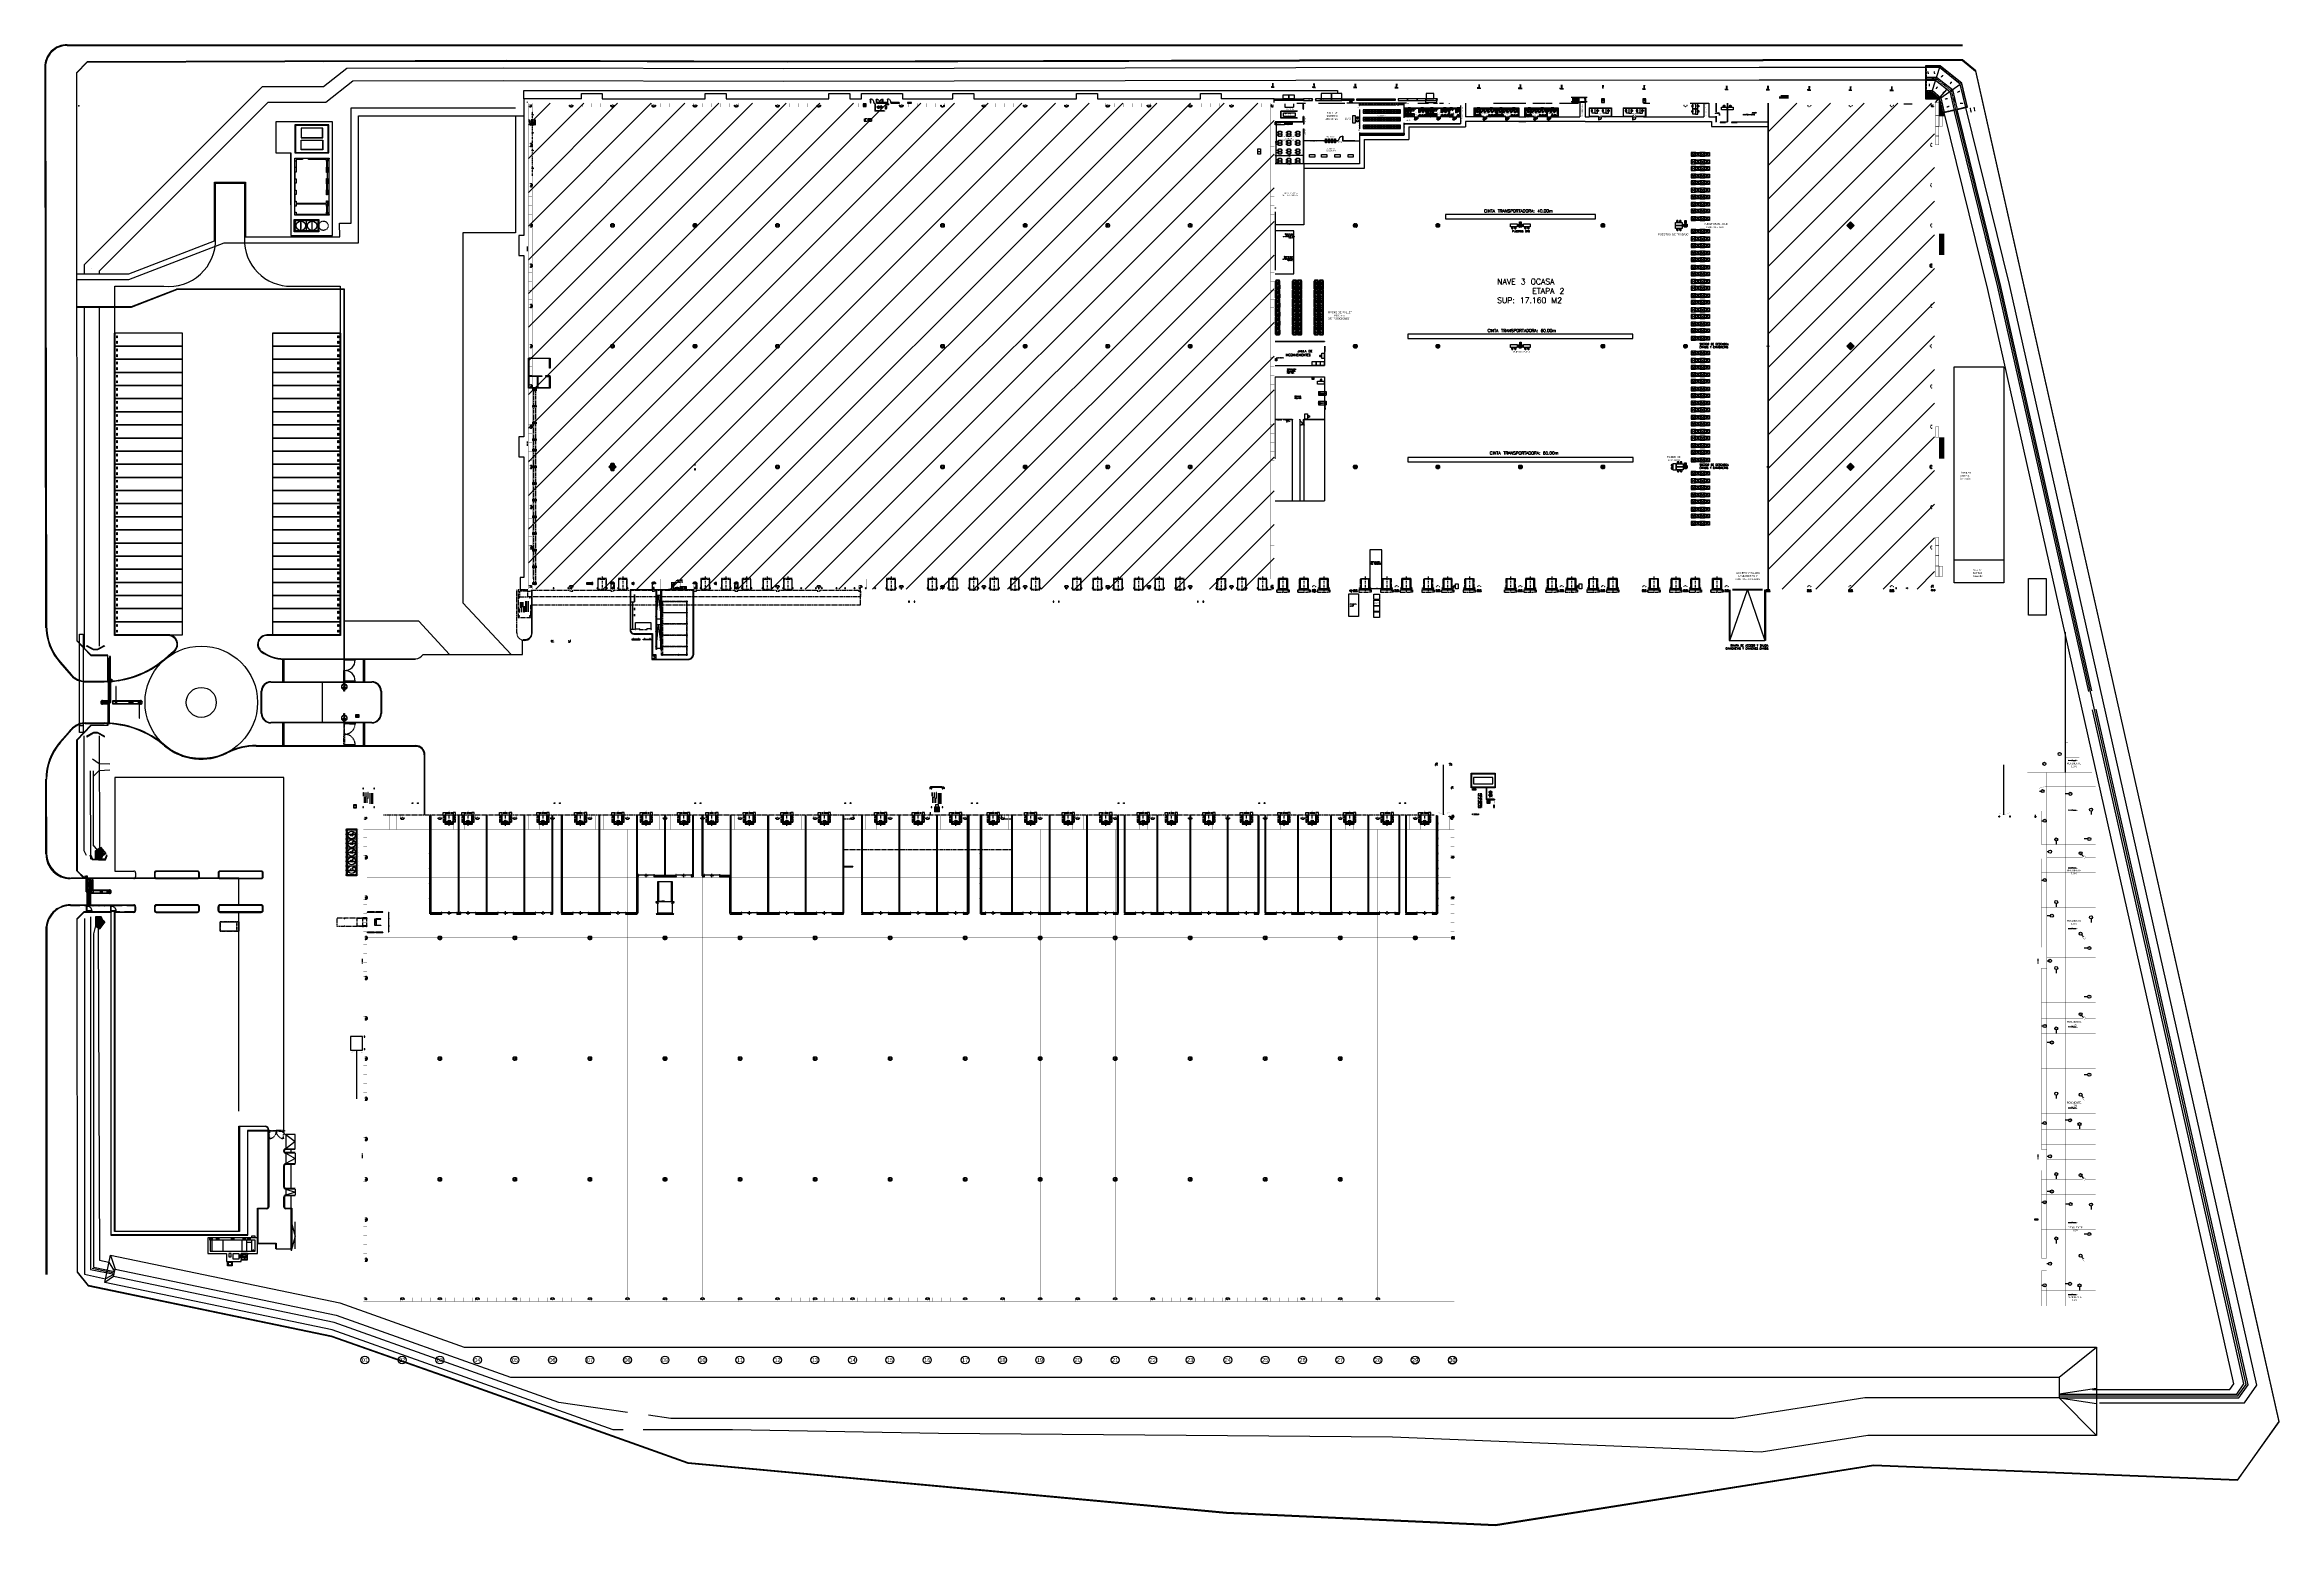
# Model space of a CAD drawing. Header units: millimetres. Extents: x 64 to 660, y 33 to 427.
import ezdxf
from ezdxf.enums import TextEntityAlignment as Align

# ---------------------------------------------------------------- set-up
doc = ezdxf.new("R2010")
doc.units = ezdxf.units.MM
for name, pattern in [('CENTER2', [1.125, 0.75, -0.125, 0.125, -0.125]), ('CENTERX2', [4, 2.5, -0.5, 0.5, -0.5]), ('CONTIN', [0]), ('CONTINUA', [0]), ('DASHDOT', [1, 0.5, -0.25, 0, -0.25]), ('DASHED2', [0.375, 0.25, -0.125]), ('DASHEDX2', [1.5, 1, -0.5]), ('HIDDEN', [0.375, 0.25, -0.125]), ('HIDDEN2', [0.1875, 0.125, -0.0625]), ('PL-EE01-PR-BaseC9-r2$0$DASHDOT', [1, 0.5, -0.25, 0, -0.25]), ('PL-EE01-PR-BaseC9-r2$0$HIDDEN', [0.375, 0.25, -0.125]), ('PL-EE01-PR-BaseN1-2-r7$0$DASHDOT', [1, 0.5, -0.25, 0, -0.25])]:
    doc.linetypes.add(name, pattern=pattern)
for name, color, linetype in [('-GNBA-IS-AF', 172, 'DASHED2'), ('-GNBA-IS-AFMONT', 182, 'Continuous'), ('-GNBA-IS-PLUV', 40, 'Continuous'), ('-GNBA-IS-PRI', 7, 'Continuous'), ('-GNBA-IS-VENT', 54, 'Continuous'), ('0 ESTRUCTURA', 3, 'Continuous'), ('0-IE-CELDAS MT', 3, 'Continuous'), ('0-IE-INSTALACIONES EXISTENTES A READECUAR', 1, 'HIDDEN2'), ('0-IE-MURETE CELDAS', 250, 'Continuous'), ('0-IE-TRAFO', 251, 'Continuous'), ('0-IE-UPS', 1, 'Continuous'), ('00-VISTAS-03', 3, 'Continuous'), ('A-CARP', 7, 'Continuous'), ('A-CARP-01', 252, 'Continuous'), ('A-CARP-BARANDA', 7, 'Continuous'), ('A-CARP-DEFENSAS', 37, 'Continuous'), ('A-CARP-REJA', 251, 'Continuous'), ('A-CARP-SANIT', 252, 'Continuous'), ('A-CHAPA-HT', 252, 'Continuous'), ('A-CHAPA-PROY', 251, 'HIDDEN'), ('A-EJES', 1, 'CENTER2'), ('A-EQUIP-SANIT', 251, 'Continuous'), ('A-EQUIP-SANIT-EJE', 253, 'HIDDEN'), ('A-ESCALERA-DET', 252, 'Continuous'), ('A-ESCALERA-PROY-252', 252, 'HIDDEN'), ('A-ESTR-DOCK', 7, 'Continuous'), ('A-ESTR-HA-VIGA-PROY', 254, 'HIDDEN'), ('A-ESTR-MET', 7, 'Continuous'), ('A-ESTR-MET-CORREAS', 7, 'Continuous'), ('A-ESTR-MET-CORTE', 7, 'Continuous'), ('A-ESTR-MET-PROY-01', 251, 'HIDDEN'), ('A-ESTR-MET-VISTA-01', 251, 'Continuous'), ('A-ESTR-PROY', 253, 'HIDDEN2'), ('A-ESTR-VISTA-01', 1, 'Continuous'), ('A-JUNTA ASER PAV 2', 22, 'HIDDEN'), ('A-JUNTA CONST PAV3', 82, 'HIDDEN'), ('A-JUNTA CONT PAV 1', 152, 'HIDDEN'), ('A-JUNTA TABIQUE', 160, 'HIDDEN'), ('A-MURO-TOTAL-03', 7, 'Continuous'), ('A-MURO-VISTA-01', 251, 'Continuous'), ('A-PAV-JUNTA-CONTRACCION-01', 7, 'Continuous'), ('A-PAV-JUNTA-CONTRACCION-02', 251, 'CONTIN'), ('A-PAV-JUNTA-DILATACION', 251, 'Continuous'), ('A-PAV-JUNTA-EXPANSION', 251, 'Continuous'), ('A-PISO', 251, 'Continuous'), ('A-PISO-EXT', 7, 'Continuous'), ('A-PISO-HT', 251, 'Continuous'), ('A-PISO-SOLIA', 252, 'Continuous'), ('A-PROY-01', 251, 'HIDDEN'), ('A-PROY-02', 252, 'HIDDEN'), ('A-PROY-03', 251, 'HIDDEN'), ('A-VARIOS', 7, 'CONTIN'), ('A-VISTA-01', 251, 'Continuous'), ('Alambrado olimpico', 10, 'Continuous'), ('Contorno', 7, 'Continuous'), ('E-ELEMENTOS FISICOS', 7, 'Continuous'), ('E-GABINETE', 7, 'Continuous'), ('E-TAB', 5, 'Continuous'), ('Equipamientos OCASA', 10, 'Continuous'), ('G-100-TEXTO-', 251, 'Continuous'), ('G-OBRAS-FUTURAS', 253, 'HIDDEN'), ('LEE - escurrimiento superficial', 7, 'Continuous')]:
    doc.layers.add(name, color=color, linetype=linetype)
doc.layers.add('00-ASZ-REVISION', color=7, linetype='Continuous', plot=False)
doc.layers.add('_Líneas medias_', color=250, linetype='Continuous', lineweight=30)
doc.layers.add('IE_Unifilar', color=7, linetype='Continuous', lineweight=20)
doc.layers.add('H-1', color=7, linetype='Continuous', lineweight=18, true_color=0xffffff)
doc.layers.get('-GNBA-IS-PLUV').off()
doc.styles.add('ARIAL', font='arial.ttf')
doc.styles.add('ROMANS', font='ROMANS.shx')
doc.styles.get("Standard").update_dxf_attribs({"font": 'txt.shx'})
doc.styles.add('STYLE2', font='romans.shx', dxfattribs={"width": 0.65, "oblique": 10})
doc.styles.add('TPS-ARIAL', font='arial.ttf')
doc.dimstyles.new('COTA75', dxfattribs={"dimscale": 0.5, "dimtxt": 0.5, "dimasz": 0.07, "dimexe": 0, "dimexo": 0, "dimgap": 0.09, "dimtad": 0, "dimzin": 1, "dimdsep": 46, "dimtxsty": 'STYLE2', "dimblk1": 'TICK', "dimblk2": 'TICK', "dimsah": 1, "dimcen": 0.1, "dimse1": 1, "dimse2": 1, "dimclre": 201, "dimadec": 0, "dimazin": 0, "dimtfac": 1, "dimtix": 1, "dimtmove": 2, "dimatfit": 3, "dimldrblk": 'TICK', "dimfxl": 0, "dimtolj": 1, "dimtzin": 1, "dimlwe": -1, "dimarcsym": 0})
doc.dimstyles.new('COTAPARC-100', dxfattribs={"dimscale": 0.2, "dimtxt": 0.2, "dimasz": 0.1, "dimexe": 0, "dimexo": 0, "dimgap": 0.1, "dimtad": 1, "dimzin": 4, "dimdsep": 46, "dimtxsty": 'ARIAL', "dimblk": 'ARCHTICK', "dimblk1": 'DOT', "dimblk2": 'ARCHTICK', "dimcen": 2.5, "dimclrd": 1, "dimclre": 252, "dimclrt": 256, "dimaunit": 1, "dimadec": 5, "dimazin": 0, "dimtfac": 1, "dimtmove": 2, "dimatfit": 3, "dimldrblk": 'DOT', "dimfxl": 0, "dimtolj": 1, "dimtzin": 0, "dimarcsym": 0})
pattern_1 = [(360, (149.17079, 258.493584), (0, 0.025), [])]
pattern_2 = [(360, (149.17079, 241.493584), (0, 0.025), [])]
pattern_3 = [(360, (127.67079, 258.493584), (0, 0.025), [])]
pattern_4 = [(360, (127.67079, 241.493584), (0, 0.025), [])]
pattern_5 = [(360, (76.07079, 198.993584), (0, 0.025), [])]
pattern_6 = [(45, (-4639.8004, -1418.538), (-4.490128, 4.490128), [])]

# ---------------------------------------------------------------- blocks, each defined once
blk = doc.blocks.new('A$C2e89fcee')
blk.add_lwpolyline([(1.5, 0.02, 0.00945, 0.00945, 0), (1.58, -0.02, 0.00945, 0.00945, 0), (1.5, -0.07, 0, 0, 0)], format="xyseb")
blk.add_open_spline([(0.93, -0.03), (0.99, 0.02), (1.08, 0.1), (1.2, -0.08), (1.31, 0.1), (1.42, -0.04), (1.51, -0.03), (1.58, -0.02)], degree=3, knots=[0, 0, 0, 0, 0.1680547, 0.3001606, 0.4437484, 0.5343579, 0.7147845, 0.7147845, 0.7147845, 0.7147845])
blk = doc.blocks.new('R-CGMC-R (REMONTE)')
blk.add_lwpolyline([(0, 0.365), (-0.735, 0.365), (-0.735, 0), (0, 0)], close=True)
at = {"insert": (-0.372771, 0.291578), "char_height": 0.08, "width": 0.58659, "attachment_point": 2, "style": 'ROMANS'}
blk.add_mtext('CGMC-R\\PREMONTE', dxfattribs=at)
blk = doc.blocks.new('R-SECCIONADOR')
blk.add_lwpolyline([(0.735, 0.48), (0, 0.48), (0, 0), (0.735, 0)], close=True)
at = {"insert": (0.362229, 0.279803), "char_height": 0.08, "width": 0.58659, "attachment_point": 2, "style": 'ROMANS'}
blk.add_mtext('{\\W0.8;SECCIONADOR}', dxfattribs=at)
blk = doc.blocks.new('*U13')
at = {"true_color": 0xf3e03b}
h = blk.add_hatch(color=53, dxfattribs=at)
h.dxf.hatch_style = 1
edge = h.paths.add_edge_path()
edge.add_line((-0.35, -0.025), (-0.35, -0.2))
edge.add_arc((-0.2, -0.2), 0.15, 180, 270)
edge.add_line((-0.2, -0.35), (0.2, -0.35))
edge.add_arc((0.2, -0.2), 0.15, 270, 360)
edge.add_line((0.35, -0.2), (0.35, -0.025))
edge.add_line((0.35, -0.025), (0.45, -0.025))
edge.add_line((0.45, -0.025), (0.45, -0.2))
edge.add_arc((0.2, -0.2), 0.25, -90, 0, ccw=False)
edge.add_line((0.2, -0.45), (-0.2, -0.45))
edge.add_arc((-0.2, -0.2), 0.25, 180, 270, ccw=False)
edge.add_line((-0.45, -0.2), (-0.45, -0.025))
edge.add_line((-0.45, -0.025), (-0.35, -0.025))
at = {"color": 253, "linetype": 'DASHDOT', "ltscale": 0.2}
for p, q in [((0.05, 0), (-0.05, 0)), ((0, 0.05), (0, -0.05))]:
    blk.add_line(p, q, dxfattribs=at)
blk.add_lwpolyline([(-0.4, 0), (-0.4, -0.2, 0.414214), (-0.2, -0.4), (0.2, -0.4, 0.414214), (0.4, -0.2), (0.4, 0)], format="xyb", dxfattribs=at)
blk.add_lwpolyline([(-0.35, -0.025), (-0.35, -0.2, 0.414214), (-0.2, -0.35), (0.2, -0.35, 0.414214), (0.35, -0.2), (0.35, -0.025), (0.45, -0.025), (0.45, -0.2, -0.414214), (0.2, -0.45), (-0.2, -0.45, -0.414214), (-0.45, -0.2), (-0.45, -0.025)], format="xyb", close=True)
at = {"color": 251, "linetype": 'HIDDEN', "ltscale": 0.1}
for centre in [(-0.4, -0.1), (0, -0.4), (0.4, -0.1)]:
    blk.add_circle(centre, 0.05, dxfattribs=at)
blk = doc.blocks.new('HE-SOPORTE-TANQUES-01')
at = {"color": 7, "linetype": 'DASHDOT', "ltscale": 0.5}
for p, q in [((-1.7, 6), (1.7, 6)), ((-1.7, 4.8), (1.7, 4.8)), ((-1.7, 3.6), (1.7, 3.6)), ((-1.7, 2.4), (1.7, 2.4)), ((-1.7, 1.2), (1.7, 1.2)), ((-1.7, 0), (1.7, 0)), ((-1.7, -1.2), (1.7, -1.2)), ((-1.7, -2.4), (1.7, -2.4)), ((-1.7, -3.6), (1.7, -3.6)), ((-1.7, -4.8), (1.7, -4.8)), ((-1.7, -6), (1.7, -6))]:
    blk.add_line(p, q, dxfattribs=at)
at = {"color": 7, "linetype": 'HIDDEN'}
for p, q in [((-1.14, 4.83), (1.14, 4.83)), ((-1.14, 4.77), (1.14, 4.77)), ((-1.14, 3.63), (1.14, 3.63)), ((-1.14, 3.57), (1.14, 3.57)), ((-1.14, 2.43), (1.14, 2.43)), ((-1.14, 2.37), (1.14, 2.37)), ((-1.14, 1.23), (1.14, 1.23)), ((-1.14, 1.17), (1.14, 1.17)), ((-1.14, 0.03), (1.14, 0.03)), ((-1.14, -0.03), (1.14, -0.03)), ((-1.14, -1.17), (1.14, -1.17)), ((-1.14, -1.23), (1.14, -1.23)), ((-1.14, -2.37), (1.14, -2.37)), ((-1.14, -2.43), (1.14, -2.43)), ((-1.14, -3.57), (1.14, -3.57)), ((-1.14, -3.63), (1.14, -3.63))]:
    blk.add_line(p, q, dxfattribs=at)
at = {"color": 253, "linetype": 'HIDDEN'}
for p, q in [((-1.14, -4.77), (1.14, -4.77)), ((-1.14, -4.83), (1.14, -4.83))]:
    blk.add_line(p, q, dxfattribs=at)
at = {"color": 7}
for points in [[(-1.4, 6.27), (1.4, 6.27), (1.4, -6.27), (-1.4, -6.27)], [(-1.2, 6.07), (1.2, 6.07), (1.2, -6.07), (-1.2, -6.07)]]:
    blk.add_lwpolyline(points, close=True, dxfattribs=at)
for points in [[(-1.156203, 5.940824), (-1.195399, 5.937688, 0.391021), (-1.2, 5.932704), (-1.2, 5.93), (-1.14, 5.93), (-1.14, 6.07), (-1.2, 6.07), (-1.2, 6.067296, 0.391021), (-1.195399, 6.062312), (-1.156203, 6.059176, -0.391021), (-1.147, 6.049208), (-1.147, 5.950792, -0.391021)], [(1.156203, 5.940824), (1.195399, 5.937688, -0.391021), (1.2, 5.932704), (1.2, 5.93), (1.14, 5.93), (1.14, 6.07), (1.2, 6.07), (1.2, 6.067296, -0.391021), (1.195399, 6.062312), (1.156203, 6.059176, 0.391021), (1.147, 6.049208), (1.147, 5.950792, 0.391021)], [(-1.156203, 4.740824), (-1.195399, 4.737688, 0.391021), (-1.2, 4.732704), (-1.2, 4.73), (-1.14, 4.73), (-1.14, 4.87), (-1.2, 4.87), (-1.2, 4.867296, 0.391021), (-1.195399, 4.862312), (-1.156203, 4.859176, -0.391021), (-1.147, 4.849208), (-1.147, 4.750792, -0.391021)], [(-1.156203, 3.540824), (-1.195399, 3.537688, 0.391021), (-1.2, 3.532704), (-1.2, 3.53), (-1.14, 3.53), (-1.14, 3.67), (-1.2, 3.67), (-1.2, 3.667296, 0.391021), (-1.195399, 3.662312), (-1.156203, 3.659176, -0.391021), (-1.147, 3.649208), (-1.147, 3.550792, -0.391021)], [(-1.156203, 2.340824), (-1.195399, 2.337688, 0.391021), (-1.2, 2.332704), (-1.2, 2.33), (-1.14, 2.33), (-1.14, 2.47), (-1.2, 2.47), (-1.2, 2.467296, 0.391021), (-1.195399, 2.462312), (-1.156203, 2.459176, -0.391021), (-1.147, 2.449208), (-1.147, 2.350792, -0.391021)], [(-1.156203, 1.140824), (-1.195399, 1.137688, 0.391021), (-1.2, 1.132704), (-1.2, 1.13), (-1.14, 1.13), (-1.14, 1.27), (-1.2, 1.27), (-1.2, 1.267296, 0.391021), (-1.195399, 1.262312), (-1.156203, 1.259176, -0.391021), (-1.147, 1.249208), (-1.147, 1.150792, -0.391021)], [(-1.156203, -0.059176), (-1.195399, -0.062312, 0.391021), (-1.2, -0.067296), (-1.2, -0.07), (-1.14, -0.07), (-1.14, 0.07), (-1.2, 0.07), (-1.2, 0.067296, 0.391021), (-1.195399, 0.062312), (-1.156203, 0.059176, -0.391021), (-1.147, 0.049208), (-1.147, -0.049208, -0.391021)], [(1.156203, 4.740824), (1.195399, 4.737688, -0.391021), (1.2, 4.732704), (1.2, 4.73), (1.14, 4.73), (1.14, 4.87), (1.2, 4.87), (1.2, 4.867296, -0.391021), (1.195399, 4.862312), (1.156203, 4.859176, 0.391021), (1.147, 4.849208), (1.147, 4.750792, 0.391021)], [(1.156203, 3.540824), (1.195399, 3.537688, -0.391021), (1.2, 3.532704), (1.2, 3.53), (1.14, 3.53), (1.14, 3.67), (1.2, 3.67), (1.2, 3.667296, -0.391021), (1.195399, 3.662312), (1.156203, 3.659176, 0.391021), (1.147, 3.649208), (1.147, 3.550792, 0.391021)], [(1.156203, 2.340824), (1.195399, 2.337688, -0.391021), (1.2, 2.332704), (1.2, 2.33), (1.14, 2.33), (1.14, 2.47), (1.2, 2.47), (1.2, 2.467296, -0.391021), (1.195399, 2.462312), (1.156203, 2.459176, 0.391021), (1.147, 2.449208), (1.147, 2.350792, 0.391021)], [(1.156203, 1.140824), (1.195399, 1.137688, -0.391021), (1.2, 1.132704), (1.2, 1.13), (1.14, 1.13), (1.14, 1.27), (1.2, 1.27), (1.2, 1.267296, -0.391021), (1.195399, 1.262312), (1.156203, 1.259176, 0.391021), (1.147, 1.249208), (1.147, 1.150792, 0.391021)], [(1.156203, -0.059176), (1.195399, -0.062312, -0.391021), (1.2, -0.067296), (1.2, -0.07), (1.14, -0.07), (1.14, 0.07), (1.2, 0.07), (1.2, 0.067296, -0.391021), (1.195399, 0.062312), (1.156203, 0.059176, 0.391021), (1.147, 0.049208), (1.147, -0.049208, 0.391021)], [(-1.156203, -1.259176), (-1.195399, -1.262312, 0.391021), (-1.2, -1.267296), (-1.2, -1.27), (-1.14, -1.27), (-1.14, -1.13), (-1.2, -1.13), (-1.2, -1.132704, 0.391021), (-1.195399, -1.137688), (-1.156203, -1.140824, -0.391021), (-1.147, -1.150792), (-1.147, -1.249208, -0.391021)], [(-1.156203, -2.459176), (-1.195399, -2.462312, 0.391021), (-1.2, -2.467296), (-1.2, -2.47), (-1.14, -2.47), (-1.14, -2.33), (-1.2, -2.33), (-1.2, -2.332704, 0.391021), (-1.195399, -2.337688), (-1.156203, -2.340824, -0.391021), (-1.147, -2.350792), (-1.147, -2.449208, -0.391021)], [(-1.156203, -3.659176), (-1.195399, -3.662312, 0.391021), (-1.2, -3.667296), (-1.2, -3.67), (-1.14, -3.67), (-1.14, -3.53), (-1.2, -3.53), (-1.2, -3.532704, 0.391021), (-1.195399, -3.537688), (-1.156203, -3.540824, -0.391021), (-1.147, -3.550792), (-1.147, -3.649208, -0.391021)], [(-1.156203, -4.859176), (-1.195399, -4.862312, 0.391021), (-1.2, -4.867296), (-1.2, -4.87), (-1.14, -4.87), (-1.14, -4.73), (-1.2, -4.73), (-1.2, -4.732704, 0.391021), (-1.195399, -4.737688), (-1.156203, -4.740824, -0.391021), (-1.147, -4.750792), (-1.147, -4.849208, -0.391021)], [(-1.156203, -6.059176), (-1.195399, -6.062312, 0.391021), (-1.2, -6.067296), (-1.2, -6.07), (-1.14, -6.07), (-1.14, -5.93), (-1.2, -5.93), (-1.2, -5.932704, 0.391021), (-1.195399, -5.937688), (-1.156203, -5.940824, -0.391021), (-1.147, -5.950792), (-1.147, -6.049208, -0.391021)], [(1.156203, -1.259176), (1.195399, -1.262312, -0.391021), (1.2, -1.267296), (1.2, -1.27), (1.14, -1.27), (1.14, -1.13), (1.2, -1.13), (1.2, -1.132704, -0.391021), (1.195399, -1.137688), (1.156203, -1.140824, 0.391021), (1.147, -1.150792), (1.147, -1.249208, 0.391021)], [(1.156203, -2.459176), (1.195399, -2.462312, -0.391021), (1.2, -2.467296), (1.2, -2.47), (1.14, -2.47), (1.14, -2.33), (1.2, -2.33), (1.2, -2.332704, -0.391021), (1.195399, -2.337688), (1.156203, -2.340824, 0.391021), (1.147, -2.350792), (1.147, -2.449208, 0.391021)], [(1.156203, -3.659176), (1.195399, -3.662312, -0.391021), (1.2, -3.667296), (1.2, -3.67), (1.14, -3.67), (1.14, -3.53), (1.2, -3.53), (1.2, -3.532704, -0.391021), (1.195399, -3.537688), (1.156203, -3.540824, 0.391021), (1.147, -3.550792), (1.147, -3.649208, 0.391021)], [(1.156203, -4.859176), (1.195399, -4.862312, -0.391021), (1.2, -4.867296), (1.2, -4.87), (1.14, -4.87), (1.14, -4.73), (1.2, -4.73), (1.2, -4.732704, -0.391021), (1.195399, -4.737688), (1.156203, -4.740824, 0.391021), (1.147, -4.750792), (1.147, -4.849208, 0.391021)], [(1.156203, -6.059176), (1.195399, -6.062312, -0.391021), (1.2, -6.067296), (1.2, -6.07), (1.14, -6.07), (1.14, -5.93), (1.2, -5.93), (1.2, -5.932704, -0.391021), (1.195399, -5.937688), (1.156203, -5.940824, 0.391021), (1.147, -5.950792), (1.147, -6.049208, 0.391021)]]:
    blk.add_lwpolyline(points, format="xyb", close=True, dxfattribs=at)
at = {"color": 253, "linetype": 'HIDDEN'}
blk.add_lwpolyline([(-1.14, 6.01), (1.14, 6.01), (1.14, -6.01), (-1.14, -6.01)], close=True, dxfattribs=at)
blk = doc.blocks.new('COL-10x10-01-PL')
at = {"color": 253, "linetype": 'HIDDEN', "ltscale": 0.1}
for p, q in [((-0.1, 0), (0.1, 0)), ((0, -0.1), (0, 0.1))]:
    blk.add_line(p, q, dxfattribs=at)
at = {"color": 0}
blk.add_lwpolyline([(-0.05, 0.05), (0.05, 0.05), (0.05, -0.05), (-0.05, -0.05)], close=True, dxfattribs=at)
blk = doc.blocks.new('DOCK-T3-204x290-01-PL')
at = {"linetype": 'ByBlock'}
for p, q in [((-1.02, 0), (1.02, 0)), ((-1.02, -0.12), (1.02, -0.12))]:
    blk.add_line(p, q, dxfattribs=at)
at = {"color": 253, "linetype": 'DASHDOT'}
for p, q in [((0, -3.55), (0, 0.5)), ((-1.02, -0.6), (1.02, -0.6))]:
    blk.add_line(p, q, dxfattribs=at)
for points in [[(-1.65, 0), (-1.02, 0), (-1.02, -0.8), (-1.65, -0.8)], [(1.02, -0.8), (1.65, -0.8), (1.65, 0), (1.02, 0)]]:
    blk.add_lwpolyline(points, close=True)
at = {"linetype": 'ByBlock'}
for points in [[(-1.65, -0.8), (-1.65, -2.55), (1.65, -2.55), (1.65, -0.8)], [(-1.5, -0.8), (-1.5, -2.4), (1.5, -2.4), (1.5, -0.8)]]:
    blk.add_lwpolyline(points, dxfattribs=at)
for points in [[(-1.17, -0.8), (-1.17, -3.05), (1.17, -3.05), (1.17, -0.8)], [(-1.085, -0.8), (-1.085, -2.965), (1.085, -2.965), (1.085, -0.8)], [(-1.02, -0.8), (-1.02, -2.9), (1.02, -2.9), (1.02, -0.8)]]:
    blk.add_lwpolyline(points)
at = {"color": 254, "linetype": 'HIDDEN', "ltscale": 0.5}
blk.add_lwpolyline([(0.425, -2.2), (-0.425, -2.2), (-0.425, -3.05), (0.425, -3.05)], close=True, dxfattribs=at)
blk.add_circle((0, -2.625), 0.25, dxfattribs=at)
blk = doc.blocks.new('*U18')
at = {"color": 253, "linetype": 'HIDDEN'}
for p, q in [((-0.5, 0), (0.5, 0)), ((0, -0.5), (0, 0.5))]:
    blk.add_line(p, q, dxfattribs=at)
for points in [[(-2, -0.05), (-2, 0.05), (-5.05, 0.05), (-5.05, -0.05)], [(-2, 0.05), (-2, 0.25), (-2.1, 0.25), (-2.1, 0.05)], [(-2, 0.2), (2, 0.2), (2, 0.1), (-2, 0.1)], [(2, 0.05), (2, 0.25), (2.1, 0.25), (2.1, 0.05)], [(3.25, -0.05), (3.25, 0.05), (2, 0.05), (2, -0.05)]]:
    blk.add_lwpolyline(points, close=True)
blk = doc.blocks.new('*U20')
at = {"color": 253, "linetype": 'HIDDEN'}
for p, q in [((-0.5, 0), (0.5, 0)), ((0, -0.5), (0, 0.5))]:
    blk.add_line(p, q, dxfattribs=at)
for points in [[(-2, -0.05), (-2, 0.05), (-5.05, 0.05), (-5.05, -0.05)], [(-2, 0.05), (-2, 0.25), (-2.1, 0.25), (-2.1, 0.05)], [(-2, 0.2), (2, 0.2), (2, 0.1), (-2, 0.1)], [(2, 0.05), (2, 0.25), (2.1, 0.25), (2.1, 0.05)], [(5.05, -0.05), (5.05, 0.05), (2, 0.05), (2, -0.05)]]:
    blk.add_lwpolyline(points, close=True)
blk = doc.blocks.new('*U21')
at = {"color": 253, "linetype": 'HIDDEN'}
for p, q in [((-0.5, 0), (0.5, 0)), ((0, -0.5), (0, 0.5))]:
    blk.add_line(p, q, dxfattribs=at)
for points in [[(-2, -0.05), (-2, 0.05), (-3.8, 0.05), (-3.8, -0.05)], [(-2, 0.05), (-2, 0.25), (-2.1, 0.25), (-2.1, 0.05)], [(-2, 0.2), (2, 0.2), (2, 0.1), (-2, 0.1)], [(2, 0.05), (2, 0.25), (2.1, 0.25), (2.1, 0.05)], [(5.05, -0.05), (5.05, 0.05), (2, 0.05), (2, -0.05)]]:
    blk.add_lwpolyline(points, close=True)
blk = doc.blocks.new('*U22')
at = {"color": 253, "linetype": 'HIDDEN'}
for p, q in [((-0.5, 0), (0.5, 0)), ((0, -0.5), (0, 0.5))]:
    blk.add_line(p, q, dxfattribs=at)
for points in [[(-2, -0.05), (-2, 0.05), (-5.05, 0.05), (-5.05, -0.05)], [(-2, 0.05), (-2, 0.25), (-2.1, 0.25), (-2.1, 0.05)], [(-2, 0.2), (2, 0.2), (2, 0.1), (-2, 0.1)], [(2, 0.05), (2, 0.25), (2.1, 0.25), (2.1, 0.05)], [(3.8, -0.05), (3.8, 0.05), (2, 0.05), (2, -0.05)]]:
    blk.add_lwpolyline(points, close=True)
blk = doc.blocks.new('*U23')
at = {"color": 253, "linetype": 'HIDDEN'}
for p, q in [((-0.5, 0), (0.5, 0)), ((0, -0.5), (0, 0.5))]:
    blk.add_line(p, q, dxfattribs=at)
for points in [[(-2, -0.05), (-2, 0.05), (-3.25, 0.05), (-3.25, -0.05)], [(-2, 0.05), (-2, 0.25), (-2.1, 0.25), (-2.1, 0.05)], [(-2, 0.2), (2, 0.2), (2, 0.1), (-2, 0.1)], [(2, 0.05), (2, 0.25), (2.1, 0.25), (2.1, 0.05)], [(5.05, -0.05), (5.05, 0.05), (2, 0.05), (2, -0.05)]]:
    blk.add_lwpolyline(points, close=True)
blk = doc.blocks.new('*U24')
at = {"color": 253, "linetype": 'HIDDEN'}
for p, q in [((-0.5, 0), (0.5, 0)), ((0, -0.5), (0, 0.5))]:
    blk.add_line(p, q, dxfattribs=at)
for points in [[(-2, -0.05), (-2, 0.05), (-2.55, 0.05), (-2.55, -0.05)], [(-2, 0.05), (-2, 0.25), (-2.1, 0.25), (-2.1, 0.05)], [(-2, 0.2), (2, 0.2), (2, 0.1), (-2, 0.1)], [(2, 0.05), (2, 0.25), (2.1, 0.25), (2.1, 0.05)], [(5.05, -0.05), (5.05, 0.05), (2, 0.05), (2, -0.05)]]:
    blk.add_lwpolyline(points, close=True)
blk = doc.blocks.new('*U25')
at = {"color": 253, "linetype": 'HIDDEN'}
for p, q in [((-0.5, 0), (0.5, 0)), ((0, -0.5), (0, 0.5))]:
    blk.add_line(p, q, dxfattribs=at)
for points in [[(-2, -0.05), (-2, 0.05), (-5.05, 0.05), (-5.05, -0.05)], [(-2, 0.05), (-2, 0.25), (-2.1, 0.25), (-2.1, 0.05)], [(-2, 0.2), (2, 0.2), (2, 0.1), (-2, 0.1)], [(2, 0.05), (2, 0.25), (2.1, 0.25), (2.1, 0.05)], [(2.55, -0.05), (2.55, 0.05), (2, 0.05), (2, -0.05)]]:
    blk.add_lwpolyline(points, close=True)
blk = doc.blocks.new('*U26')
at = {"color": 253, "linetype": 'HIDDEN'}
for p, q in [((-0.5, 0), (0.5, 0)), ((0, -0.5), (0, 0.5))]:
    blk.add_line(p, q, dxfattribs=at)
for points in [[(-2, -0.05), (-2, 0.05), (-5.05, 0.05), (-5.05, -0.05)], [(-2, 0.05), (-2, 0.25), (-2.1, 0.25), (-2.1, 0.05)], [(-2, 0.2), (2, 0.2), (2, 0.1), (-2, 0.1)], [(2, 0.05), (2, 0.25), (2.1, 0.25), (2.1, 0.05)], [(2.55, -0.05), (2.55, 0.05), (2, 0.05), (2, -0.05)]]:
    blk.add_lwpolyline(points, close=True)
blk = doc.blocks.new('IPB200')
at = {"color": 254, "linetype": 'HIDDEN', "ltscale": 0.2}
for p, q in [((-0.090909, 0), (0.090909, 0)), ((0, -0.090909), (0, 0.090909))]:
    blk.add_line(p, q, dxfattribs=at)
at = {"color": 0}
blk.add_lwpolyline([(0.004091, 0.060909), (0.004091, -0.060909, 0.414214), (0.020455, -0.077273), (0.090909, -0.077273), (0.090909, -0.090909), (-0.090909, -0.090909), (-0.090909, -0.077273), (-0.020455, -0.077273, 0.414214), (-0.004091, -0.060909), (-0.004091, 0.060909, 0.414214), (-0.020455, 0.077273), (-0.090909, 0.077273), (-0.090909, 0.090909), (0.090909, 0.090909), (0.090909, 0.077273), (0.020455, 0.077273, 0.414214)], format="xyb", close=True, dxfattribs=at)
blk = doc.blocks.new('ESCALERA-ESCAPE-01-02A-PL')
at = {"layer": 'A-CARP-BARANDA'}
for points in [[(-2.412857, -0.125), (-4.01, -0.125), (-4.01, -0.175), (-2.437619, -0.175)], [(-3.007143, -1.325), (-4.01, -1.325), (-4.01, -1.275), (-2.982381, -1.275)]]:
    blk.add_lwpolyline(points, dxfattribs=at)
at = {"layer": 'A-ESCALERA-DET', "const_width": 0.025}
for points in [[(-4.01, -0.725), (-3.75, -0.725)], [(-3.019524, -1.35), (-2.400476, -0.1)], [(-2.97, -0.2), (-2.71, -0.725), (-2.97, -1.25)]]:
    blk.add_lwpolyline(points, dxfattribs=at)
at = {"layer": 'A-ESCALERA-DET'}
blk.add_lwpolyline([(-4.01, -0.725), (-2.71, -0.725)], dxfattribs=at)
at = {"layer": 'A-ESCALERA-PROY-252'}
for p, q in [((-3.75, 0.2), (-3.75, 1.25)), ((-3.49, 0.2), (-3.49, 1.25)), ((-3.23, 0.2), (-3.23, 1.25)), ((-2.97, 0.2), (-2.97, 1.25)), ((-2.71, 0.2), (-2.71, 1.25)), ((-2.45, 0.2), (-2.45, 1.25)), ((-2.19, 0.2), (-2.19, 1.25)), ((-1.93, 0.2), (-1.93, 1.25)), ((-1.67, 0.2), (-1.67, 1.25)), ((-1.41, 0.2), (-1.41, 1.25)), ((-1.15, 0.2), (-1.15, 1.25)), ((-2.71, -0.725), (-2.71, -1.25)), ((-2.45, -1.25), (-2.45, -0.2)), ((-2.19, -1.25), (-2.19, -0.2)), ((-1.93, -1.25), (-1.93, -0.2)), ((-1.67, -1.25), (-1.67, -0.2)), ((-1.41, -1.25), (-1.41, -0.2))]:
    blk.add_line(p, q, dxfattribs=at)
at = {"layer": 'A-ESTR-MET', "rotation": 90}
for p in [(-5.06, 1.45), (-0.1, 1.45), (-5.06, -1.45), (-0.1, -1.45)]:
    blk.add_blockref('IPB200', p, dxfattribs=at)
blk = doc.blocks.new('CS')
for p, q in [((-0.662154, 0), (-0.634387, 0)), ((-0.625842, 0), (-0.598075, 0)), ((-0.580987, 0), (-0.548947, 0)), ((-0.533995, 0), (-0.493411, 0)), ((-0.482732, 0), (-0.418652, 0)), ((-0.390885, 0), (-0.273406, 0)), ((-0.24991, 0), (0, 0)), ((-0.181559, 0.041538), (-0.181559, -0.035604))]:
    blk.add_line(p, q)
blk = doc.blocks.new('%%C 1 1-4')
for radius in [0.0155, 0.0215]:
    blk.add_circle((0, 0), radius)
blk = doc.blocks.new('V-FLOT')
at = {"linetype": 'Continuous'}
for p, q in [((-0.129308, 0), (-0.405278, 0)), ((-0.268321, -0.133536), (-0.268321, 0.136956)), ((-0.129308, 0.052132), (-0.129308, -0.052132)), ((-0.064654, 0), (-0.120308, 0.052132)), ((-0.120308, 0.052132), (-0.120308, -0.052132)), ((-0.120308, -0.052132), (-0.064654, 0)), ((-0.064654, 0), (-0.009, 0.052132)), ((-0.009, -0.052132), (-0.064654, 0)), ((-0.009, 0.052132), (-0.009, -0.052132)), ((0, 0.052132), (0, -0.052132))]:
    blk.add_line(p, q, dxfattribs=at)
blk.add_circle((-0.268321, 0), 0.07275, dxfattribs=at)
blk = doc.blocks.new('TAPA-BASE-100x100-01-PL')
h = blk.add_hatch()
h.set_pattern_fill('_USER', color=253, scale=0.05, pattern_type=0)
h.set_pattern_definition([(0, (-0.4, 0), (0, 0.05), [])])
h.paths.add_polyline_path([(-0.4, 0.4), (0.4, 0.4), (0.4, -0.4), (-0.4, -0.4)])
at = {"color": 0}
for points in [[(-0.5, 0.5), (0.5, 0.5), (0.5, -0.5), (-0.5, -0.5)], [(-0.4, 0.4), (0.4, 0.4), (0.4, -0.4), (-0.4, -0.4)]]:
    blk.add_lwpolyline(points, close=True, dxfattribs=at)
blk = doc.blocks.new('%%C110')
for radius in [0.055, 0.0625]:
    blk.add_circle((0, 0), radius)
blk = doc.blocks.new('CI60')
for points in [[(-0.4, -0.1), (0.4, -0.1), (0.4, 0.7), (-0.4, 0.7)], [(-0.3, 0), (0.3, 0), (0.3, 0.6), (-0.3, 0.6)]]:
    blk.add_lwpolyline(points, close=True)
blk = doc.blocks.new('FLUJO')
at = {"linetype": 'Continuous'}
blk.add_line((0, 0), (0.594724, 0), dxfattribs=at)
blk.add_lwpolyline([(0.43134, -0.09821, 0.02, 0.02, 0), (0.594724, 0, 0.02, 0.02, 0), (0.43134, 0.09821, 0, 0, 0)], format="xyseb", dxfattribs=at)
blk = doc.blocks.new('LLP')
for p, q in [((-1, 1.141196), (-1, -0.499997)), ((0, 0.620992), (-1, 0.620992)), ((0, 0.558648), (-1, 0.558648)), ((0, 0.487707), (-1, 0.487707)), ((0, 0.35607), (-1, 0.35607)), ((0, 0.225222), (-1, 0.225222)), ((0, 0.141668), (-1, 0.141668)), ((0, 0.058115), (-1, 0.058115)), ((-1, 0), (0, 0)), ((0, 0), (0, 0.620992))]:
    blk.add_line(p, q)
blk = doc.blocks.new('A$C76CC2371')
at = {"layer": '-GNBA-IS-PRI', "linetype": 'ByBlock', "lineweight": -2}
for p, q in [((152.702156, 131.393446), (152.704515, 131.417365)), ((152.704515, 131.369527), (152.702156, 131.393446)), ((152.704515, 131.417365), (152.711589, 131.44061)), ((152.711589, 131.346281), (152.704515, 131.369527)), ((152.711589, 131.44061), (152.723044, 131.461834)), ((152.723044, 131.325057), (152.711589, 131.346281)), ((152.723044, 131.461834), (152.738204, 131.480363)), ((152.738204, 131.306528), (152.723044, 131.325057)), ((152.738204, 131.480363), (152.757069, 131.49586)), ((152.757069, 131.291031), (152.738204, 131.306528)), ((152.757069, 131.49586), (152.778293, 131.506977)), ((152.778293, 131.279577), (152.757069, 131.291031)), ((152.758417, 131.038027), (152.760775, 131.055546)), ((152.891825, 131.223653), (152.759428, 131.223653)), ((152.759428, 131.223653), (152.759428, 131.217589)), ((152.759428, 131.217589), (152.891825, 131.217589)), ((152.891825, 131.144484), (152.759428, 131.144484)), ((152.759428, 131.144484), (152.759428, 131.138757)), ((152.759428, 131.138757), (152.891825, 131.138757)), ((152.891825, 131.130672), (152.759428, 131.130672)), ((152.759428, 131.130672), (152.759428, 131.124945)), ((152.759428, 131.124945), (152.891825, 131.124945)), ((152.760775, 131.055546), (152.767513, 131.071716)), ((152.767513, 131.071716), (152.777956, 131.085529)), ((152.769197, 131.393446), (152.771219, 131.407932)), ((152.771219, 131.378959), (152.769197, 131.393446)), ((152.771219, 131.407932), (152.776609, 131.421408)), ((152.776609, 131.365147), (152.771219, 131.378959)), ((152.775261, 131.14819), (152.775261, 131.280925)), ((152.775261, 131.14819), (152.875318, 131.14819)), ((152.776609, 131.421408), (152.785705, 131.433199)), ((152.785705, 131.353693), (152.776609, 131.365147)), ((152.777956, 131.085529), (152.791769, 131.095972)), ((152.778293, 131.506977), (152.801202, 131.514052)), ((152.801202, 131.272839), (152.778293, 131.279577)), ((152.785368, 131.038027), (152.787389, 131.050492)), ((152.785705, 131.433199), (152.797159, 131.441958)), ((152.797159, 131.344597), (152.785705, 131.353693)), ((152.787389, 131.050492), (152.79278, 131.06161)), ((152.790421, 131.095299), (152.790421, 131.124945)), ((152.791769, 131.095972), (152.80794, 131.10271)), ((152.79278, 131.06161), (152.801876, 131.070706)), ((152.795306, 131.393446), (152.797665, 131.4049)), ((152.797665, 131.381991), (152.795306, 131.393446)), ((152.797159, 131.441958), (152.810635, 131.447685)), ((152.810635, 131.339207), (152.797159, 131.344597)), ((152.797665, 131.4049), (152.804402, 131.41467)), ((152.804402, 131.372222), (152.797665, 131.381991)), ((152.798844, 131.183227), (152.800865, 131.193333)), ((152.800865, 131.17312), (152.798844, 131.183227)), ((152.800865, 131.193333), (152.806592, 131.201756)), ((152.806592, 131.164698), (152.800865, 131.17312)), ((152.801202, 131.514052), (152.825458, 131.51641)), ((152.825458, 131.270481), (152.801202, 131.272839)), ((152.801876, 131.070706), (152.812993, 131.076096)), ((152.804402, 131.41467), (152.813835, 131.421071)), ((152.813835, 131.365821), (152.804402, 131.372222)), ((152.806592, 131.201756), (152.815351, 131.207483)), ((152.815351, 131.158971), (152.806592, 131.164698)), ((152.80794, 131.10271), (152.825458, 131.105068)), ((152.810635, 131.447685), (152.825458, 131.449706)), ((152.825458, 131.337185), (152.810635, 131.339207)), ((152.812993, 131.076096), (152.825458, 131.078117)), ((152.813835, 131.421071), (152.825626, 131.423429)), ((152.825626, 131.363463), (152.813835, 131.365821)), ((152.815351, 131.207483), (152.825458, 131.209504)), ((152.825458, 131.156949), (152.815351, 131.158971)), ((152.825458, 131.51641), (152.849377, 131.514052)), ((152.825458, 131.449706), (152.839944, 131.447685)), ((152.839944, 131.339207), (152.825458, 131.337185)), ((152.849377, 131.272839), (152.825458, 131.270481)), ((152.825458, 131.209504), (152.835228, 131.207483)), ((152.835228, 131.158971), (152.825458, 131.156949)), ((152.825458, 131.105068), (152.842639, 131.10271)), ((152.825458, 131.078117), (152.837586, 131.076096)), ((152.825626, 131.423429), (152.837081, 131.421071)), ((152.837081, 131.365821), (152.825626, 131.363463)), ((152.835228, 131.207483), (152.843987, 131.201756)), ((152.843987, 131.164698), (152.835228, 131.158971)), ((152.837081, 131.421071), (152.84685, 131.41467)), ((152.84685, 131.372222), (152.837081, 131.365821)), ((152.837586, 131.076096), (152.848703, 131.070706)), ((152.839944, 131.447685), (152.85342, 131.441958)), ((152.85342, 131.344597), (152.839944, 131.339207)), ((152.842639, 131.10271), (152.85881, 131.095972)), ((152.843987, 131.201756), (152.849714, 131.193333)), ((152.849714, 131.17312), (152.843987, 131.164698)), ((152.84685, 131.41467), (152.853251, 131.4049)), ((152.853251, 131.381991), (152.84685, 131.372222)), ((152.848703, 131.070706), (152.857799, 131.06161)), ((152.849377, 131.514052), (152.872286, 131.506977)), ((152.872286, 131.279577), (152.849377, 131.272839)), ((152.849714, 131.193333), (152.851735, 131.183227)), ((152.851735, 131.183227), (152.849714, 131.17312)), ((152.853251, 131.4049), (152.855609, 131.393446)), ((152.855609, 131.393446), (152.853251, 131.381991)), ((152.85342, 131.441958), (152.864874, 131.433199)), ((152.864874, 131.353693), (152.85342, 131.344597)), ((152.857799, 131.06161), (152.863189, 131.050492)), ((152.85881, 131.095972), (152.872622, 131.085529)), ((152.860157, 131.095299), (152.860157, 131.124945)), ((152.863189, 131.050492), (152.865211, 131.038027)), ((152.864874, 131.433199), (152.87397, 131.421408)), ((152.87397, 131.365147), (152.864874, 131.353693)), ((152.872286, 131.506977), (152.89351, 131.49586)), ((152.89351, 131.291031), (152.872286, 131.279577)), ((152.872622, 131.085529), (152.883066, 131.071716)), ((152.87397, 131.421408), (152.879697, 131.407932)), ((152.879697, 131.378959), (152.87397, 131.365147)), ((152.875318, 131.14819), (152.875318, 131.280925)), ((152.879697, 131.407932), (152.881382, 131.393446)), ((152.881382, 131.393446), (152.879697, 131.378959)), ((152.883066, 131.071716), (152.889804, 131.055546)), ((152.889804, 131.055546), (152.892162, 131.038027)), ((152.891825, 131.217589), (152.891825, 131.223653)), ((152.891825, 131.138757), (152.891825, 131.144484)), ((152.891825, 131.124945), (152.891825, 131.130672)), ((152.89351, 131.49586), (152.912375, 131.480363)), ((152.912375, 131.306528), (152.89351, 131.291031)), ((152.912375, 131.480363), (152.927535, 131.461834)), ((152.927535, 131.325057), (152.912375, 131.306528)), ((152.927535, 131.461834), (152.93899, 131.44061)), ((152.93899, 131.346281), (152.927535, 131.325057)), ((152.93899, 131.44061), (152.946064, 131.417365)), ((152.946064, 131.369527), (152.93899, 131.346281)), ((152.946064, 131.417365), (152.948423, 131.393446)), ((152.948423, 131.393446), (152.946064, 131.369527)), ((152.760775, 131.020846), (152.758417, 131.038027)), ((152.767513, 131.004675), (152.760775, 131.020846)), ((152.777956, 130.990863), (152.767513, 131.004675)), ((152.791769, 130.980082), (152.777956, 130.990863)), ((152.787389, 131.025899), (152.785368, 131.038027)), ((152.79278, 131.014782), (152.787389, 131.025899)), ((152.80794, 130.973682), (152.791769, 130.980082)), ((152.801876, 131.005686), (152.79278, 131.014782)), ((152.812993, 130.999959), (152.801876, 131.005686)), ((152.825458, 130.971323), (152.80794, 130.973682)), ((152.825458, 130.998274), (152.812993, 130.999959)), ((152.837586, 130.999959), (152.825458, 130.998274)), ((152.842639, 130.973682), (152.825458, 130.971323)), ((152.848703, 131.005686), (152.837586, 130.999959)), ((152.85881, 130.980082), (152.842639, 130.973682)), ((152.857799, 131.014782), (152.848703, 131.005686)), ((152.863189, 131.025899), (152.857799, 131.014782)), ((152.872622, 130.990863), (152.85881, 130.980082)), ((152.865211, 131.038027), (152.863189, 131.025899)), ((152.883066, 131.004675), (152.872622, 130.990863)), ((152.889804, 131.020846), (152.883066, 131.004675)), ((152.892162, 131.038027), (152.889804, 131.020846))]:
    blk.add_line(p, q, dxfattribs=at)
at = {"layer": '-GNBA-IS-PRI', "linetype": 'DASHED2', "ltscale": 0.35}
blk.add_line((153.067682, 131.69299), (153.067682, 131.09299), dxfattribs=at)
at = {"layer": '-GNBA-IS-PRI', "lineweight": 0}
for p, q in [((153.17616, 131.393446), (153.178518, 131.417365)), ((153.178518, 131.369527), (153.17616, 131.393446)), ((153.178518, 131.417365), (153.185593, 131.44061)), ((153.185593, 131.346281), (153.178518, 131.369527)), ((153.185593, 131.44061), (153.197047, 131.461834)), ((153.197047, 131.325057), (153.185593, 131.346281)), ((153.197047, 131.461834), (153.212207, 131.480363)), ((153.212207, 131.306528), (153.197047, 131.325057)), ((153.212207, 131.480363), (153.231073, 131.49586)), ((153.231073, 131.291031), (153.212207, 131.306528)), ((153.231073, 131.49586), (153.252297, 131.506977)), ((153.252297, 131.279577), (153.231073, 131.291031)), ((153.23242, 131.038027), (153.234778, 131.055546)), ((153.365828, 131.223653), (153.233431, 131.223653)), ((153.233431, 131.223653), (153.233431, 131.217589)), ((153.233431, 131.217589), (153.365828, 131.217589)), ((153.365828, 131.144484), (153.233431, 131.144484)), ((153.233431, 131.144484), (153.233431, 131.138757)), ((153.233431, 131.138757), (153.365828, 131.138757)), ((153.365828, 131.130672), (153.233431, 131.130672)), ((153.233431, 131.130672), (153.233431, 131.124945)), ((153.233431, 131.124945), (153.365828, 131.124945)), ((153.234778, 131.055546), (153.241516, 131.071716)), ((153.241516, 131.071716), (153.25196, 131.085529)), ((153.243201, 131.393446), (153.245222, 131.407932)), ((153.245222, 131.378959), (153.243201, 131.393446)), ((153.245222, 131.407932), (153.250612, 131.421408)), ((153.250612, 131.365147), (153.245222, 131.378959)), ((153.249265, 131.14819), (153.249265, 131.280925)), ((153.249265, 131.14819), (153.349321, 131.14819)), ((153.250612, 131.421408), (153.259708, 131.433199)), ((153.259708, 131.353693), (153.250612, 131.365147)), ((153.25196, 131.085529), (153.265772, 131.095972)), ((153.252297, 131.506977), (153.275205, 131.514052)), ((153.275205, 131.272839), (153.252297, 131.279577)), ((153.259371, 131.038027), (153.261393, 131.050492)), ((153.259708, 131.433199), (153.271163, 131.441958)), ((153.271163, 131.344597), (153.259708, 131.353693)), ((153.261393, 131.050492), (153.266783, 131.06161)), ((153.264425, 131.095299), (153.264425, 131.124945)), ((153.265772, 131.095972), (153.281943, 131.10271)), ((153.266783, 131.06161), (153.275879, 131.070706)), ((153.26931, 131.393446), (153.271668, 131.4049)), ((153.271668, 131.381991), (153.26931, 131.393446)), ((153.271163, 131.441958), (153.284638, 131.447685)), ((153.284638, 131.339207), (153.271163, 131.344597)), ((153.271668, 131.4049), (153.278406, 131.41467)), ((153.278406, 131.372222), (153.271668, 131.381991)), ((153.272847, 131.183227), (153.274868, 131.193333)), ((153.274868, 131.17312), (153.272847, 131.183227)), ((153.274868, 131.193333), (153.280595, 131.201756)), ((153.280595, 131.164698), (153.274868, 131.17312)), ((153.275205, 131.514052), (153.299461, 131.51641)), ((153.299461, 131.270481), (153.275205, 131.272839)), ((153.275879, 131.070706), (153.286996, 131.076096)), ((153.278406, 131.41467), (153.287839, 131.421071)), ((153.287839, 131.365821), (153.278406, 131.372222)), ((153.280595, 131.201756), (153.289355, 131.207483)), ((153.289355, 131.158971), (153.280595, 131.164698)), ((153.281943, 131.10271), (153.299461, 131.105068)), ((153.284638, 131.447685), (153.299461, 131.449706)), ((153.299461, 131.337185), (153.284638, 131.339207)), ((153.286996, 131.076096), (153.299461, 131.078117)), ((153.287839, 131.421071), (153.29963, 131.423429)), ((153.29963, 131.363463), (153.287839, 131.365821)), ((153.289355, 131.207483), (153.299461, 131.209504)), ((153.299461, 131.156949), (153.289355, 131.158971)), ((153.299461, 131.51641), (153.32338, 131.514052)), ((153.299461, 131.449706), (153.313947, 131.447685)), ((153.313947, 131.339207), (153.299461, 131.337185)), ((153.32338, 131.272839), (153.299461, 131.270481)), ((153.299461, 131.209504), (153.309231, 131.207483)), ((153.309231, 131.158971), (153.299461, 131.156949)), ((153.299461, 131.105068), (153.316643, 131.10271)), ((153.299461, 131.078117), (153.311589, 131.076096)), ((153.29963, 131.423429), (153.311084, 131.421071)), ((153.311084, 131.365821), (153.29963, 131.363463)), ((153.309231, 131.207483), (153.31799, 131.201756)), ((153.31799, 131.164698), (153.309231, 131.158971)), ((153.311084, 131.421071), (153.320854, 131.41467)), ((153.320854, 131.372222), (153.311084, 131.365821)), ((153.311589, 131.076096), (153.322707, 131.070706)), ((153.313947, 131.447685), (153.327423, 131.441958)), ((153.327423, 131.344597), (153.313947, 131.339207)), ((153.316643, 131.10271), (153.332813, 131.095972)), ((153.31799, 131.201756), (153.323717, 131.193333)), ((153.323717, 131.17312), (153.31799, 131.164698)), ((153.320854, 131.41467), (153.327255, 131.4049)), ((153.327255, 131.381991), (153.320854, 131.372222)), ((153.322707, 131.070706), (153.331803, 131.06161)), ((153.32338, 131.514052), (153.346289, 131.506977)), ((153.346289, 131.279577), (153.32338, 131.272839)), ((153.323717, 131.193333), (153.325739, 131.183227)), ((153.325739, 131.183227), (153.323717, 131.17312)), ((153.327255, 131.4049), (153.329613, 131.393446)), ((153.329613, 131.393446), (153.327255, 131.381991)), ((153.327423, 131.441958), (153.338877, 131.433199)), ((153.338877, 131.353693), (153.327423, 131.344597)), ((153.331803, 131.06161), (153.337193, 131.050492)), ((153.332813, 131.095972), (153.346626, 131.085529)), ((153.334161, 131.095299), (153.334161, 131.124945)), ((153.337193, 131.050492), (153.339214, 131.038027)), ((153.338877, 131.433199), (153.347973, 131.421408)), ((153.347973, 131.365147), (153.338877, 131.353693)), ((153.346289, 131.506977), (153.367513, 131.49586)), ((153.367513, 131.291031), (153.346289, 131.279577)), ((153.346626, 131.085529), (153.357069, 131.071716)), ((153.347973, 131.421408), (153.3537, 131.407932)), ((153.3537, 131.378959), (153.347973, 131.365147)), ((153.349321, 131.14819), (153.349321, 131.280925)), ((153.3537, 131.407932), (153.355385, 131.393446)), ((153.355385, 131.393446), (153.3537, 131.378959)), ((153.357069, 131.071716), (153.363807, 131.055546)), ((153.363807, 131.055546), (153.366165, 131.038027)), ((153.365828, 131.217589), (153.365828, 131.223653)), ((153.365828, 131.138757), (153.365828, 131.144484)), ((153.365828, 131.124945), (153.365828, 131.130672)), ((153.367513, 131.49586), (153.386379, 131.480363)), ((153.386379, 131.306528), (153.367513, 131.291031)), ((153.386379, 131.480363), (153.401539, 131.461834)), ((153.401539, 131.325057), (153.386379, 131.306528)), ((153.401539, 131.461834), (153.412993, 131.44061)), ((153.412993, 131.346281), (153.401539, 131.325057)), ((153.412993, 131.44061), (153.420068, 131.417365)), ((153.420068, 131.369527), (153.412993, 131.346281)), ((153.420068, 131.417365), (153.422426, 131.393446)), ((153.422426, 131.393446), (153.420068, 131.369527)), ((153.234778, 131.020846), (153.23242, 131.038027)), ((153.241516, 131.004675), (153.234778, 131.020846)), ((153.25196, 130.990863), (153.241516, 131.004675)), ((153.265772, 130.980082), (153.25196, 130.990863)), ((153.261393, 131.025899), (153.259371, 131.038027)), ((153.266783, 131.014782), (153.261393, 131.025899)), ((153.281943, 130.973682), (153.265772, 130.980082)), ((153.275879, 131.005686), (153.266783, 131.014782)), ((153.286996, 130.999959), (153.275879, 131.005686)), ((153.299461, 130.971323), (153.281943, 130.973682)), ((153.299461, 130.998274), (153.286996, 130.999959)), ((153.311589, 130.999959), (153.299461, 130.998274)), ((153.316643, 130.973682), (153.299461, 130.971323)), ((153.322707, 131.005686), (153.311589, 130.999959)), ((153.332813, 130.980082), (153.316643, 130.973682)), ((153.331803, 131.014782), (153.322707, 131.005686)), ((153.337193, 131.025899), (153.331803, 131.014782)), ((153.346626, 130.990863), (153.332813, 130.980082)), ((153.339214, 131.038027), (153.337193, 131.025899)), ((153.357069, 131.004675), (153.346626, 130.990863)), ((153.363807, 131.020846), (153.357069, 131.004675)), ((153.366165, 131.038027), (153.363807, 131.020846))]:
    blk.add_line(p, q, dxfattribs=at)
for points in [[(152.694349, 132.098235), (152.432551, 132.098235), (152.432551, 130.798235), (153.732551, 130.798235), (153.732551, 132.098235), (153.494349, 132.098235)], [(152.694349, 132.098235), (152.694349, 132.798235), (153.494349, 132.798235), (153.494349, 132.098235)], [(153.394349, 132.098235), (152.794349, 132.098235)]]:
    blk.add_lwpolyline(points, dxfattribs=at)
at = {"layer": '-GNBA-IS-PRI', "linetype": 'Continuous', "const_width": 0.008307}
for points in [[(152.616074, 131.619023), (152.569076, 131.619023)], [(152.616074, 131.588502), (152.569076, 131.588502)], [(152.616074, 131.577519), (152.569076, 131.577519)], [(152.616074, 131.546998), (152.569076, 131.546998)]]:
    blk.add_lwpolyline(points, dxfattribs=at)
at = {"layer": '-GNBA-IS-PRI', "lineweight": 0}
for points in [[(153.567682, 131.948235), (153.567682, 130.948235), (152.567682, 130.948235), (152.567682, 131.948235), (153.567682, 131.948235)], [(152.794349, 132.098235), (152.794349, 132.698235), (153.394349, 132.698235), (153.394349, 132.098235)]]:
    blk.add_lwpolyline(points, close=True, dxfattribs=at)
at = {"layer": '-GNBA-IS-PRI', "linetype": 'Continuous'}
blk.add_lwpolyline([(153.549516, 131.597454), (152.584746, 131.597454), (152.584746, 131.609014), (153.549516, 131.609014)], close=True, dxfattribs=at)
at = {"layer": '-GNBA-IS-PRI', "linetype": 'DASHED2', "ltscale": 0.35}
for points in [[(152.605468, 131.69299), (152.605468, 131.09299), (153.529896, 131.09299), (153.529896, 131.69299)], [(152.630468, 131.66799), (153.030468, 131.66799), (153.030468, 131.11799), (152.630468, 131.11799)], [(153.504896, 131.66799), (153.104896, 131.66799), (153.104896, 131.11799), (153.504896, 131.11799)]]:
    blk.add_lwpolyline(points, close=True, dxfattribs=at)
at = {"layer": '-GNBA-IS-AF', "rotation": 270}
blk.add_blockref('CS', (151.307733, 130.03), dxfattribs=at)
at = {"layer": '-GNBA-IS-AFMONT', "xscale": 0.1, "yscale": 0.1, "zscale": 0.1, "rotation": 270}
blk.add_blockref('LLP', (151.185291, 130.03), dxfattribs=at)
at = {"layer": '-GNBA-IS-PRI', "linetype": 'Continuous'}
blk.add_blockref('CI60', (-2.05, 131.937355), dxfattribs=at)
at = {"layer": '-GNBA-IS-PRI', "linetype": 'ByBlock', "lineweight": -2, "xscale": 0.375, "yscale": 0.375, "zscale": 0.375, "rotation": 270}
blk.add_blockref('FLUJO', (152.969243, 131.36419), dxfattribs=at)
at = {"layer": '-GNBA-IS-PRI', "rotation": 270}
blk.add_blockref('%%C110', (153.437784, 131.211406), dxfattribs=at)
at = {"layer": '-GNBA-IS-PRI', "lineweight": 0, "xscale": 0.375, "yscale": 0.375, "zscale": 0.375, "rotation": 270}
blk.add_blockref('FLUJO', (153.443246, 131.36419), dxfattribs=at)
blk = doc.blocks.new('*U38')
at = {"true_color": 0xf3e03b}
h = blk.add_hatch(color=53, dxfattribs=at)
h.dxf.hatch_style = 1
edge = h.paths.add_edge_path()
edge.add_line((1.420327, 0.05), (0, 0.05))
edge.add_arc((0, 0), 0.05, 90, 270)
edge.add_line((0, -0.05), (1.420327, -0.05))
edge.add_arc((1.420327, 0), 0.05, 270, 450)
at = {"color": 253, "linetype": 'DASHDOT', "ltscale": 0.2}
for p, q in [((1.520327, 0), (-0.1, 0)), ((0, 0.1), (0, -0.1)), ((1.420327, 0.1), (1.420327, -0.1))]:
    blk.add_line(p, q, dxfattribs=at)
blk.add_lwpolyline([(1.420327, 0.05), (0, 0.05, 1), (0, -0.05), (1.420327, -0.05, 1), (1.420327, 0.05)], format="xyb")
at = {"color": 251, "linetype": 'HIDDEN', "ltscale": 0.1}
for centre in [(0, 0), (1.420327, 0)]:
    blk.add_circle(centre, 0.05, dxfattribs=at)
blk = doc.blocks.new('*U40')
at = {"true_color": 0xf3e03b}
h = blk.add_hatch(color=53, dxfattribs=at)
h.dxf.hatch_style = 1
edge = h.paths.add_edge_path()
edge.add_line((-0.05, 1.8), (-0.05, 0))
edge.add_arc((0, 0), 0.05, 180, 360)
edge.add_line((0.05, 0), (0.05, 1.8))
edge.add_arc((0, 1.8), 0.05, 0, 180)
at = {"color": 253, "linetype": 'DASHDOT', "ltscale": 0.2}
for p, q in [((-0.1, 1.8), (0.1, 1.8)), ((-0.1, 0), (0.1, 0)), ((0, 1.9), (0, -0.1))]:
    blk.add_line(p, q, dxfattribs=at)
blk.add_lwpolyline([(-0.05, 1.8), (-0.05, 0, 1), (0.05, 0), (0.05, 1.8, 1), (-0.05, 1.8)], format="xyb")
at = {"color": 251, "linetype": 'HIDDEN', "ltscale": 0.1}
for centre in [(0, 1.8), (0, 0)]:
    blk.add_circle(centre, 0.05, dxfattribs=at)
blk = doc.blocks.new('*U41')
at = {"true_color": 0xf3e03b}
h = blk.add_hatch(color=53, dxfattribs=at)
h.dxf.hatch_style = 1
edge = h.paths.add_edge_path()
edge.add_line((-0.075, -0.35), (0.2, -0.35))
edge.add_arc((0.2, -0.2), 0.15, 270, 360)
edge.add_line((0.35, -0.2), (0.35, 0.075))
edge.add_line((0.35, 0.075), (0.45, 0.075))
edge.add_line((0.45, 0.075), (0.45, -0.2))
edge.add_arc((0.2, -0.2), 0.25, -90, 0, ccw=False)
edge.add_line((0.2, -0.45), (-0.075, -0.45))
edge.add_line((-0.075, -0.45), (-0.075, -0.35))
at = {"color": 253, "linetype": 'DASHDOT', "ltscale": 0.2}
for p, q in [((0.05, 0), (-0.05, 0)), ((0, 0.05), (0, -0.05))]:
    blk.add_line(p, q, dxfattribs=at)
blk.add_lwpolyline([(-0.1, -0.4), (0.2, -0.4, 0.414214), (0.4, -0.2), (0.4, 0.1)], format="xyb", dxfattribs=at)
blk.add_lwpolyline([(-0.075, -0.35), (-0.075, -0.35), (-0.075, -0.35), (0.2, -0.35, 0.414214), (0.35, -0.2), (0.35, 0.075), (0.45, 0.075), (0.45, -0.2, -0.414214), (0.2, -0.45), (-0.075, -0.45), (-0.075, -0.45), (-0.075, -0.45)], format="xyb", close=True)
at = {"color": 251, "linetype": 'HIDDEN', "ltscale": 0.1}
for centre in [(0.4, 0), (0, -0.4)]:
    blk.add_circle(centre, 0.05, dxfattribs=at)
blk = doc.blocks.new('*U43')
at = {"true_color": 0xf3e03b}
h = blk.add_hatch(color=53, dxfattribs=at)
h.dxf.hatch_style = 1
edge = h.paths.add_edge_path()
edge.add_line((-2.85, -0.05), (0, -0.05))
edge.add_arc((0, 0), 0.05, 270, 450)
edge.add_line((0, 0.05), (-2.85, 0.05))
edge.add_arc((-2.85, 0), 0.05, 90, 270)
at = {"color": 253, "linetype": 'DASHDOT', "ltscale": 0.2}
for p, q in [((-2.95, 0), (0.1, 0)), ((-2.85, -0.1), (-2.85, 0.1)), ((0, -0.1), (0, 0.1))]:
    blk.add_line(p, q, dxfattribs=at)
blk.add_lwpolyline([(-2.85, -0.05), (0, -0.05, 1), (0, 0.05), (-2.85, 0.05, 1), (-2.85, -0.05)], format="xyb")
at = {"color": 251, "linetype": 'HIDDEN', "ltscale": 0.1}
for centre in [(-2.85, 0), (0, 0)]:
    blk.add_circle(centre, 0.05, dxfattribs=at)
blk = doc.blocks.new('*U44')
at = {"true_color": 0xf3e03b}
h = blk.add_hatch(color=53, dxfattribs=at)
h.dxf.hatch_style = 1
edge = h.paths.add_edge_path()
edge.add_line((2.85, 0.05), (0, 0.05))
edge.add_arc((0, 0), 0.05, 90, 270)
edge.add_line((0, -0.05), (2.85, -0.05))
edge.add_arc((2.85, 0), 0.05, 270, 450)
at = {"color": 253, "linetype": 'DASHDOT', "ltscale": 0.2}
for p, q in [((2.95, 0), (-0.1, 0)), ((0, 0.1), (0, -0.1)), ((2.85, 0.1), (2.85, -0.1))]:
    blk.add_line(p, q, dxfattribs=at)
blk.add_lwpolyline([(2.85, 0.05), (0, 0.05, 1), (0, -0.05), (2.85, -0.05, 1), (2.85, 0.05)], format="xyb")
at = {"color": 251, "linetype": 'HIDDEN', "ltscale": 0.1}
for centre in [(0, 0), (2.85, 0)]:
    blk.add_circle(centre, 0.05, dxfattribs=at)
blk = doc.blocks.new('*U45')
at = {"true_color": 0xf3e03b}
h = blk.add_hatch(color=53, dxfattribs=at)
h.dxf.hatch_style = 1
edge = h.paths.add_edge_path()
edge.add_line((0.35, 0.025), (0.35, 0.2))
edge.add_arc((0.2, 0.2), 0.15, 360, 450)
edge.add_line((0.2, 0.35), (-0.2, 0.35))
edge.add_arc((-0.2, 0.2), 0.15, 90, 180)
edge.add_line((-0.35, 0.2), (-0.35, 0.025))
edge.add_line((-0.35, 0.025), (-0.45, 0.025))
edge.add_line((-0.45, 0.025), (-0.45, 0.2))
edge.add_arc((-0.2, 0.2), 0.25, 90, 180, ccw=False)
edge.add_line((-0.2, 0.45), (0.2, 0.45))
edge.add_arc((0.2, 0.2), 0.25, 0, 90, ccw=False)
edge.add_line((0.45, 0.2), (0.45, 0.025))
edge.add_line((0.45, 0.025), (0.35, 0.025))
at = {"color": 253, "linetype": 'DASHDOT', "ltscale": 0.2}
for p, q in [((-0.05, 0), (0.05, 0)), ((0, -0.05), (0, 0.05))]:
    blk.add_line(p, q, dxfattribs=at)
blk.add_lwpolyline([(0.35, 0.025), (0.35, 0.2, 0.414214), (0.2, 0.35), (-0.2, 0.35, 0.414214), (-0.35, 0.2), (-0.35, 0.025), (-0.45, 0.025), (-0.45, 0.2, -0.414214), (-0.2, 0.45), (0.2, 0.45, -0.414214), (0.45, 0.2), (0.45, 0.025)], format="xyb", close=True)
blk.add_lwpolyline([(0.4, 0), (0.4, 0.2, 0.414214), (0.2, 0.4), (-0.2, 0.4, 0.414214), (-0.4, 0.2), (-0.4, 0)], format="xyb", dxfattribs=at)
at = {"color": 251, "linetype": 'HIDDEN', "ltscale": 0.1}
for centre in [(-0.4, 0.1), (0, 0.4), (0.4, 0.1)]:
    blk.add_circle(centre, 0.05, dxfattribs=at)
blk = doc.blocks.new('*U46')
at = {"true_color": 0xf3e03b}
h = blk.add_hatch(color=53, dxfattribs=at)
h.dxf.hatch_style = 1
edge = h.paths.add_edge_path()
edge.add_line((-0.35, 0.075), (-0.35, -0.2))
edge.add_arc((-0.2, -0.2), 0.15, 180, 270)
edge.add_line((-0.2, -0.35), (0.075, -0.35))
edge.add_line((0.075, -0.35), (0.075, -0.45))
edge.add_line((0.075, -0.45), (-0.2, -0.45))
edge.add_arc((-0.2, -0.2), 0.25, 180, 270, ccw=False)
edge.add_line((-0.45, -0.2), (-0.45, 0.075))
edge.add_line((-0.45, 0.075), (-0.35, 0.075))
at = {"color": 253, "linetype": 'DASHDOT', "ltscale": 0.2}
for p, q in [((0.05, 0), (-0.05, 0)), ((0, -0.05), (0, 0.05))]:
    blk.add_line(p, q, dxfattribs=at)
blk.add_lwpolyline([(-0.35, 0.075), (-0.35, 0.075), (-0.35, 0.075), (-0.35, -0.2, 0.414214), (-0.2, -0.35), (0.075, -0.35), (0.075, -0.45), (-0.2, -0.45, -0.414214), (-0.45, -0.2), (-0.45, 0.075), (-0.45, 0.075), (-0.45, 0.075)], format="xyb", close=True)
blk.add_lwpolyline([(-0.4, 0.1), (-0.4, -0.2, 0.414214), (-0.2, -0.4), (0.1, -0.4)], format="xyb", dxfattribs=at)
at = {"color": 251, "linetype": 'HIDDEN', "ltscale": 0.1}
for centre in [(-0.4, 0), (0, -0.4)]:
    blk.add_circle(centre, 0.05, dxfattribs=at)
blk = doc.blocks.new('*U47')
at = {"true_color": 0xf3e03b}
h = blk.add_hatch(color=53, dxfattribs=at)
h.dxf.hatch_style = 1
edge = h.paths.add_edge_path()
edge.add_line((0.35, -0.075), (0.35, 0.2))
edge.add_arc((0.2, 0.2), 0.15, 0, 90)
edge.add_line((0.2, 0.35), (-0.075, 0.35))
edge.add_line((-0.075, 0.35), (-0.075, 0.45))
edge.add_line((-0.075, 0.45), (0.2, 0.45))
edge.add_arc((0.2, 0.2), 0.25, 0, 90, ccw=False)
edge.add_line((0.45, 0.2), (0.45, -0.075))
edge.add_line((0.45, -0.075), (0.35, -0.075))
at = {"color": 253, "linetype": 'DASHDOT', "ltscale": 0.2}
for p, q in [((-0.05, 0), (0.05, 0)), ((0, 0.05), (0, -0.05))]:
    blk.add_line(p, q, dxfattribs=at)
blk.add_lwpolyline([(0.4, -0.1), (0.4, 0.2, 0.414214), (0.2, 0.4), (-0.1, 0.4)], format="xyb", dxfattribs=at)
blk.add_lwpolyline([(0.35, -0.075), (0.35, -0.075), (0.35, -0.075), (0.35, 0.2, 0.414214), (0.2, 0.35), (-0.075, 0.35), (-0.075, 0.45), (0.2, 0.45, -0.414214), (0.45, 0.2), (0.45, -0.075), (0.45, -0.075), (0.45, -0.075)], format="xyb", close=True)
at = {"color": 251, "linetype": 'HIDDEN', "ltscale": 0.1}
for centre in [(0, 0.4), (0.4, 0)]:
    blk.add_circle(centre, 0.05, dxfattribs=at)
blk = doc.blocks.new('*U48')
at = {"true_color": 0xf3e03b}
h = blk.add_hatch(color=53, dxfattribs=at)
h.dxf.hatch_style = 1
edge = h.paths.add_edge_path()
edge.add_line((2.85, 0.05), (0, 0.05))
edge.add_arc((0, 0), 0.05, 90, 270)
edge.add_line((0, -0.05), (2.85, -0.05))
edge.add_arc((2.85, 0), 0.05, 270, 450)
at = {"color": 253, "linetype": 'DASHDOT', "ltscale": 0.2}
for p, q in [((2.95, 0), (-0.1, 0)), ((0, 0.1), (0, -0.1)), ((2.85, 0.1), (2.85, -0.1))]:
    blk.add_line(p, q, dxfattribs=at)
blk.add_lwpolyline([(2.85, 0.05), (0, 0.05, 1), (0, -0.05), (2.85, -0.05, 1), (2.85, 0.05)], format="xyb")
at = {"color": 251, "linetype": 'HIDDEN', "ltscale": 0.1}
for centre in [(0, 0), (2.85, 0)]:
    blk.add_circle(centre, 0.05, dxfattribs=at)
blk = doc.blocks.new('*U49')
at = {"true_color": 0xf3e03b}
h = blk.add_hatch(color=53, dxfattribs=at)
h.dxf.hatch_style = 1
edge = h.paths.add_edge_path()
edge.add_line((-2.85, -0.05), (0, -0.05))
edge.add_arc((0, 0), 0.05, 270, 450)
edge.add_line((0, 0.05), (-2.85, 0.05))
edge.add_arc((-2.85, 0), 0.05, 90, 270)
at = {"color": 253, "linetype": 'DASHDOT', "ltscale": 0.2}
for p, q in [((-2.95, 0), (0.1, 0)), ((-2.85, -0.1), (-2.85, 0.1)), ((0, -0.1), (0, 0.1))]:
    blk.add_line(p, q, dxfattribs=at)
blk.add_lwpolyline([(-2.85, -0.05), (0, -0.05, 1), (0, 0.05), (-2.85, 0.05, 1), (-2.85, -0.05)], format="xyb")
at = {"color": 251, "linetype": 'HIDDEN', "ltscale": 0.1}
for centre in [(-2.85, 0), (0, 0)]:
    blk.add_circle(centre, 0.05, dxfattribs=at)
blk = doc.blocks.new('*U50')
at = {"true_color": 0xf3e03b}
h = blk.add_hatch(color=53, dxfattribs=at)
h.dxf.hatch_style = 1
edge = h.paths.add_edge_path()
edge.add_line((0.9, 0.05), (0, 0.05))
edge.add_arc((0, 0), 0.05, 90, 270)
edge.add_line((0, -0.05), (0.9, -0.05))
edge.add_arc((0.9, 0), 0.05, 270, 450)
at = {"color": 253, "linetype": 'DASHDOT', "ltscale": 0.2}
for p, q in [((1, 0), (-0.1, 0)), ((0, 0.1), (0, -0.1)), ((0.9, 0.1), (0.9, -0.1))]:
    blk.add_line(p, q, dxfattribs=at)
blk.add_lwpolyline([(0.9, 0.05), (0, 0.05, 1), (0, -0.05), (0.9, -0.05, 1), (0.9, 0.05)], format="xyb")
at = {"color": 251, "linetype": 'HIDDEN', "ltscale": 0.1}
for centre in [(0, 0), (0.9, 0)]:
    blk.add_circle(centre, 0.05, dxfattribs=at)
blk = doc.blocks.new('*U51')
at = {"true_color": 0xf3e03b}
h = blk.add_hatch(color=53, dxfattribs=at)
h.dxf.hatch_style = 1
edge = h.paths.add_edge_path()
edge.add_line((2.95, 0.05), (0, 0.05))
edge.add_arc((0, 0), 0.05, 90, 270)
edge.add_line((0, -0.05), (2.95, -0.05))
edge.add_arc((2.95, 0), 0.05, 270, 450)
at = {"color": 253, "linetype": 'DASHDOT', "ltscale": 0.2}
for p, q in [((3.05, 0), (-0.1, 0)), ((0, 0.1), (0, -0.1)), ((2.95, 0.1), (2.95, -0.1))]:
    blk.add_line(p, q, dxfattribs=at)
blk.add_lwpolyline([(2.95, 0.05), (0, 0.05, 1), (0, -0.05), (2.95, -0.05, 1), (2.95, 0.05)], format="xyb")
at = {"color": 251, "linetype": 'HIDDEN', "ltscale": 0.1}
for centre in [(0, 0), (2.95, 0)]:
    blk.add_circle(centre, 0.05, dxfattribs=at)
blk = doc.blocks.new('*U52')
at = {"true_color": 0xf3e03b}
h = blk.add_hatch(color=53, dxfattribs=at)
h.dxf.hatch_style = 1
edge = h.paths.add_edge_path()
edge.add_line((0.45, 0.05), (0, 0.05))
edge.add_arc((0, 0), 0.05, 90, 270)
edge.add_line((0, -0.05), (0.45, -0.05))
edge.add_arc((0.45, 0), 0.05, 270, 450)
at = {"color": 253, "linetype": 'DASHDOT', "ltscale": 0.2}
for p, q in [((0.55, 0), (-0.1, 0)), ((0, 0.1), (0, -0.1)), ((0.45, 0.1), (0.45, -0.1))]:
    blk.add_line(p, q, dxfattribs=at)
blk.add_lwpolyline([(0.45, 0.05), (0, 0.05, 1), (0, -0.05), (0.45, -0.05, 1), (0.45, 0.05)], format="xyb")
at = {"color": 251, "linetype": 'HIDDEN', "ltscale": 0.1}
for centre in [(0, 0), (0.45, 0)]:
    blk.add_circle(centre, 0.05, dxfattribs=at)
blk = doc.blocks.new('*U53')
at = {"true_color": 0xf3e03b}
h = blk.add_hatch(color=53, dxfattribs=at)
h.dxf.hatch_style = 1
edge = h.paths.add_edge_path()
edge.add_line((-2.95, -0.05), (0, -0.05))
edge.add_arc((0, 0), 0.05, 270, 450)
edge.add_line((0, 0.05), (-2.95, 0.05))
edge.add_arc((-2.95, 0), 0.05, 90, 270)
at = {"color": 253, "linetype": 'DASHDOT', "ltscale": 0.2}
for p, q in [((-3.05, 0), (0.1, 0)), ((-2.95, -0.1), (-2.95, 0.1)), ((0, -0.1), (0, 0.1))]:
    blk.add_line(p, q, dxfattribs=at)
blk.add_lwpolyline([(-2.95, -0.05), (0, -0.05, 1), (0, 0.05), (-2.95, 0.05, 1), (-2.95, -0.05)], format="xyb")
at = {"color": 251, "linetype": 'HIDDEN', "ltscale": 0.1}
for centre in [(-2.95, 0), (0, 0)]:
    blk.add_circle(centre, 0.05, dxfattribs=at)
blk = doc.blocks.new('*U54')
at = {"true_color": 0xf3e03b}
h = blk.add_hatch(color=53, dxfattribs=at)
h.dxf.hatch_style = 1
edge = h.paths.add_edge_path()
edge.add_line((2.95, 0.05), (0, 0.05))
edge.add_arc((0, 0), 0.05, 90, 270)
edge.add_line((0, -0.05), (2.95, -0.05))
edge.add_arc((2.95, 0), 0.05, 270, 450)
at = {"color": 253, "linetype": 'DASHDOT', "ltscale": 0.2}
for p, q in [((3.05, 0), (-0.1, 0)), ((0, 0.1), (0, -0.1)), ((2.95, 0.1), (2.95, -0.1))]:
    blk.add_line(p, q, dxfattribs=at)
blk.add_lwpolyline([(2.95, 0.05), (0, 0.05, 1), (0, -0.05), (2.95, -0.05, 1), (2.95, 0.05)], format="xyb")
at = {"color": 251, "linetype": 'HIDDEN', "ltscale": 0.1}
for centre in [(0, 0), (2.95, 0)]:
    blk.add_circle(centre, 0.05, dxfattribs=at)
blk = doc.blocks.new('*U55')
at = {"true_color": 0xf3e03b}
h = blk.add_hatch(color=53, dxfattribs=at)
h.dxf.hatch_style = 1
edge = h.paths.add_edge_path()
edge.add_line((-0.05, 1.75), (-0.05, 0))
edge.add_arc((0, 0), 0.05, 180, 360)
edge.add_line((0.05, 0), (0.05, 1.75))
edge.add_arc((0, 1.75), 0.05, 0, 180)
at = {"color": 253, "linetype": 'DASHDOT', "ltscale": 0.2}
for p, q in [((-0.1, 1.75), (0.1, 1.75)), ((-0.1, 0), (0.1, 0)), ((0, 1.85), (0, -0.1))]:
    blk.add_line(p, q, dxfattribs=at)
blk.add_lwpolyline([(-0.05, 1.75), (-0.05, 0, 1), (0.05, 0), (0.05, 1.75, 1), (-0.05, 1.75)], format="xyb")
at = {"color": 251, "linetype": 'HIDDEN', "ltscale": 0.1}
for centre in [(0, 1.75), (0, 0)]:
    blk.add_circle(centre, 0.05, dxfattribs=at)
blk = doc.blocks.new('*U56')
at = {"true_color": 0xf3e03b}
h = blk.add_hatch(color=53, dxfattribs=at)
h.dxf.hatch_style = 1
edge = h.paths.add_edge_path()
edge.add_line((2.2, 0.05), (0, 0.05))
edge.add_arc((0, 0), 0.05, 90, 270)
edge.add_line((0, -0.05), (2.2, -0.05))
edge.add_arc((2.2, 0), 0.05, 270, 450)
at = {"color": 253, "linetype": 'DASHDOT', "ltscale": 0.2}
for p, q in [((2.3, 0), (-0.1, 0)), ((0, 0.1), (0, -0.1)), ((2.2, 0.1), (2.2, -0.1))]:
    blk.add_line(p, q, dxfattribs=at)
blk.add_lwpolyline([(2.2, 0.05), (0, 0.05, 1), (0, -0.05), (2.2, -0.05, 1), (2.2, 0.05)], format="xyb")
at = {"color": 251, "linetype": 'HIDDEN', "ltscale": 0.1}
for centre in [(0, 0), (2.2, 0)]:
    blk.add_circle(centre, 0.05, dxfattribs=at)
blk = doc.blocks.new('*U57')
at = {"true_color": 0xf3e03b}
h = blk.add_hatch(color=53, dxfattribs=at)
h.dxf.hatch_style = 1
edge = h.paths.add_edge_path()
edge.add_line((-2.2, -0.05), (0, -0.05))
edge.add_arc((0, 0), 0.05, 270, 450)
edge.add_line((0, 0.05), (-2.2, 0.05))
edge.add_arc((-2.2, 0), 0.05, 90, 270)
at = {"color": 253, "linetype": 'DASHDOT', "ltscale": 0.2}
for p, q in [((-2.3, 0), (0.1, 0)), ((-2.2, -0.1), (-2.2, 0.1)), ((0, -0.1), (0, 0.1))]:
    blk.add_line(p, q, dxfattribs=at)
blk.add_lwpolyline([(-2.2, -0.05), (0, -0.05, 1), (0, 0.05), (-2.2, 0.05, 1), (-2.2, -0.05)], format="xyb")
at = {"color": 251, "linetype": 'HIDDEN', "ltscale": 0.1}
for centre in [(-2.2, 0), (0, 0)]:
    blk.add_circle(centre, 0.05, dxfattribs=at)
blk = doc.blocks.new('*U58')
at = {"true_color": 0xf3e03b}
h = blk.add_hatch(color=53, dxfattribs=at)
h.dxf.hatch_style = 1
edge = h.paths.add_edge_path()
edge.add_line((2.5, 0.05), (0, 0.05))
edge.add_arc((0, 0), 0.05, 90, 270)
edge.add_line((0, -0.05), (2.5, -0.05))
edge.add_arc((2.5, 0), 0.05, 270, 450)
at = {"color": 253, "linetype": 'DASHDOT', "ltscale": 0.2}
for p, q in [((2.6, 0), (-0.1, 0)), ((0, 0.1), (0, -0.1)), ((2.5, 0.1), (2.5, -0.1))]:
    blk.add_line(p, q, dxfattribs=at)
blk.add_lwpolyline([(2.5, 0.05), (0, 0.05, 1), (0, -0.05), (2.5, -0.05, 1), (2.5, 0.05)], format="xyb")
at = {"color": 251, "linetype": 'HIDDEN', "ltscale": 0.1}
for centre in [(0, 0), (2.5, 0)]:
    blk.add_circle(centre, 0.05, dxfattribs=at)
blk = doc.blocks.new('*U59')
at = {"true_color": 0xf3e03b}
h = blk.add_hatch(color=53, dxfattribs=at)
h.dxf.hatch_style = 1
edge = h.paths.add_edge_path()
edge.add_line((-2.95, -0.05), (0, -0.05))
edge.add_arc((0, 0), 0.05, 270, 450)
edge.add_line((0, 0.05), (-2.95, 0.05))
edge.add_arc((-2.95, 0), 0.05, 90, 270)
at = {"color": 253, "linetype": 'DASHDOT', "ltscale": 0.2}
for p, q in [((-3.05, 0), (0.1, 0)), ((-2.95, -0.1), (-2.95, 0.1)), ((0, -0.1), (0, 0.1))]:
    blk.add_line(p, q, dxfattribs=at)
blk.add_lwpolyline([(-2.95, -0.05), (0, -0.05, 1), (0, 0.05), (-2.95, 0.05, 1), (-2.95, -0.05)], format="xyb")
at = {"color": 251, "linetype": 'HIDDEN', "ltscale": 0.1}
for centre in [(-2.95, 0), (0, 0)]:
    blk.add_circle(centre, 0.05, dxfattribs=at)
blk = doc.blocks.new('*U60')
at = {"true_color": 0xf3e03b}
h = blk.add_hatch(color=53, dxfattribs=at)
h.dxf.hatch_style = 1
edge = h.paths.add_edge_path()
edge.add_line((1.15, 0.05), (0, 0.05))
edge.add_arc((0, 0), 0.05, 90, 270)
edge.add_line((0, -0.05), (1.15, -0.05))
edge.add_arc((1.15, 0), 0.05, 270, 450)
at = {"color": 253, "linetype": 'DASHDOT', "ltscale": 0.2}
for p, q in [((1.25, 0), (-0.1, 0)), ((0, 0.1), (0, -0.1)), ((1.15, 0.1), (1.15, -0.1))]:
    blk.add_line(p, q, dxfattribs=at)
blk.add_lwpolyline([(1.15, 0.05), (0, 0.05, 1), (0, -0.05), (1.15, -0.05, 1), (1.15, 0.05)], format="xyb")
at = {"color": 251, "linetype": 'HIDDEN', "ltscale": 0.1}
for centre in [(0, 0), (1.15, 0)]:
    blk.add_circle(centre, 0.05, dxfattribs=at)
blk = doc.blocks.new('*U61')
at = {"true_color": 0xf3e03b}
h = blk.add_hatch(color=53, dxfattribs=at)
h.dxf.hatch_style = 1
edge = h.paths.add_edge_path()
edge.add_line((-1.15, -0.05), (0, -0.05))
edge.add_arc((0, 0), 0.05, 270, 450)
edge.add_line((0, 0.05), (-1.15, 0.05))
edge.add_arc((-1.15, 0), 0.05, 90, 270)
at = {"color": 253, "linetype": 'DASHDOT', "ltscale": 0.2}
for p, q in [((-1.25, 0), (0.1, 0)), ((-1.15, -0.1), (-1.15, 0.1)), ((0, -0.1), (0, 0.1))]:
    blk.add_line(p, q, dxfattribs=at)
blk.add_lwpolyline([(-1.15, -0.05), (0, -0.05, 1), (0, 0.05), (-1.15, 0.05, 1), (-1.15, -0.05)], format="xyb")
at = {"color": 251, "linetype": 'HIDDEN', "ltscale": 0.1}
for centre in [(-1.15, 0), (0, 0)]:
    blk.add_circle(centre, 0.05, dxfattribs=at)
blk = doc.blocks.new('*U62')
at = {"true_color": 0xf3e03b}
h = blk.add_hatch(color=53, dxfattribs=at)
h.dxf.hatch_style = 1
edge = h.paths.add_edge_path()
edge.add_line((-1.600001, -0.05), (0, -0.05))
edge.add_arc((0, 0), 0.05, 270, 450)
edge.add_line((0, 0.05), (-1.600001, 0.05))
edge.add_arc((-1.600001, 0), 0.05, 90, 270)
at = {"color": 253, "linetype": 'DASHDOT', "ltscale": 0.2}
for p, q in [((-1.700001, 0), (0.1, 0)), ((-1.600001, -0.1), (-1.600001, 0.1)), ((0, -0.1), (0, 0.1))]:
    blk.add_line(p, q, dxfattribs=at)
blk.add_lwpolyline([(-1.600001, -0.05), (0, -0.05, 1), (0, 0.05), (-1.600001, 0.05, 1), (-1.600001, -0.05)], format="xyb")
at = {"color": 251, "linetype": 'HIDDEN', "ltscale": 0.1}
for centre in [(-1.600001, 0), (0, 0)]:
    blk.add_circle(centre, 0.05, dxfattribs=at)
blk = doc.blocks.new('*U63')
at = {"true_color": 0xf3e03b}
h = blk.add_hatch(color=53, dxfattribs=at)
h.dxf.hatch_style = 1
edge = h.paths.add_edge_path()
edge.add_line((1.149999, 0.05), (0, 0.05))
edge.add_arc((0, 0), 0.05, 90, 270)
edge.add_line((0, -0.05), (1.149999, -0.05))
edge.add_arc((1.149999, 0), 0.05, 270, 450)
at = {"color": 253, "linetype": 'DASHDOT', "ltscale": 0.2}
for p, q in [((1.249999, 0), (-0.1, 0)), ((0, 0.1), (0, -0.1)), ((1.149999, 0.1), (1.149999, -0.1))]:
    blk.add_line(p, q, dxfattribs=at)
blk.add_lwpolyline([(1.149999, 0.05), (0, 0.05, 1), (0, -0.05), (1.149999, -0.05, 1), (1.149999, 0.05)], format="xyb")
at = {"color": 251, "linetype": 'HIDDEN', "ltscale": 0.1}
for centre in [(0, 0), (1.149999, 0)]:
    blk.add_circle(centre, 0.05, dxfattribs=at)
blk = doc.blocks.new('*U64')
at = {"true_color": 0xf3e03b}
h = blk.add_hatch(color=53, dxfattribs=at)
h.dxf.hatch_style = 1
edge = h.paths.add_edge_path()
edge.add_line((-2.950001, -0.05), (0, -0.05))
edge.add_arc((0, 0), 0.05, 270, 450)
edge.add_line((0, 0.05), (-2.950001, 0.05))
edge.add_arc((-2.950001, 0), 0.05, 90, 270)
at = {"color": 253, "linetype": 'DASHDOT', "ltscale": 0.2}
for p, q in [((-3.050001, 0), (0.1, 0)), ((-2.950001, -0.1), (-2.950001, 0.1)), ((0, -0.1), (0, 0.1))]:
    blk.add_line(p, q, dxfattribs=at)
blk.add_lwpolyline([(-2.950001, -0.05), (0, -0.05, 1), (0, 0.05), (-2.950001, 0.05, 1), (-2.950001, -0.05)], format="xyb")
at = {"color": 251, "linetype": 'HIDDEN', "ltscale": 0.1}
for centre in [(-2.950001, 0), (0, 0)]:
    blk.add_circle(centre, 0.05, dxfattribs=at)
blk = doc.blocks.new('*U65')
at = {"true_color": 0xf3e03b}
h = blk.add_hatch(color=53, dxfattribs=at)
h.dxf.hatch_style = 1
edge = h.paths.add_edge_path()
edge.add_line((1.599999, 0.05), (0, 0.05))
edge.add_arc((0, 0), 0.05, 90, 270)
edge.add_line((0, -0.05), (1.599999, -0.05))
edge.add_arc((1.599999, 0), 0.05, 270, 450)
at = {"color": 253, "linetype": 'DASHDOT', "ltscale": 0.2}
for p, q in [((1.699999, 0), (-0.1, 0)), ((0, 0.1), (0, -0.1)), ((1.599999, 0.1), (1.599999, -0.1))]:
    blk.add_line(p, q, dxfattribs=at)
blk.add_lwpolyline([(1.599999, 0.05), (0, 0.05, 1), (0, -0.05), (1.599999, -0.05, 1), (1.599999, 0.05)], format="xyb")
at = {"color": 251, "linetype": 'HIDDEN', "ltscale": 0.1}
for centre in [(0, 0), (1.599999, 0)]:
    blk.add_circle(centre, 0.05, dxfattribs=at)
blk = doc.blocks.new('DEFENSA-03-PUNTUAL-PL')
blk.add_hatch(color=253).paths.add_polyline_path([(0.1, 0.1), (0.1, -0.1), (-0.1, -0.1), (-0.1, 0.1)])
at = {"true_color": 0xf3e03b}
h = blk.add_hatch(color=53, dxfattribs=at)
h.dxf.hatch_style = 1
edge = h.paths.add_edge_path()
edge.add_arc((0, 0), 0.05, 0, 360)
at = {"linetype": 'HIDDEN', "ltscale": 0.2}
for p, q in [((-0.15, 0), (0.15, 0)), ((0, -0.15), (0, 0.15))]:
    blk.add_line(p, q, dxfattribs=at)
blk.add_lwpolyline([(0.1, 0.1), (0.1, -0.1), (-0.1, -0.1), (-0.1, 0.1)], close=True)
for centre, radius in [((-0.07, 0.07), 0.0104), ((0, 0), 0.05), ((0.07, 0.07), 0.0104), ((-0.07, -0.07), 0.0104), ((0.07, -0.07), 0.0104)]:
    blk.add_circle(centre, radius)
blk = doc.blocks.new('*U67')
at = {"true_color": 0xf3e03b}
h = blk.add_hatch(color=53, dxfattribs=at)
h.dxf.hatch_style = 1
edge = h.paths.add_edge_path()
edge.add_line((1.799347, 0.05), (0, 0.05))
edge.add_arc((0, 0), 0.05, 90, 270)
edge.add_line((0, -0.05), (1.799347, -0.05))
edge.add_arc((1.799347, 0), 0.05, 270, 450)
at = {"color": 253, "linetype": 'DASHDOT', "ltscale": 0.2}
for p, q in [((1.899347, 0), (-0.1, 0)), ((0, 0.1), (0, -0.1)), ((1.799347, 0.1), (1.799347, -0.1))]:
    blk.add_line(p, q, dxfattribs=at)
blk.add_lwpolyline([(1.799347, 0.05), (0, 0.05, 1), (0, -0.05), (1.799347, -0.05, 1), (1.799347, 0.05)], format="xyb")
at = {"color": 251, "linetype": 'HIDDEN', "ltscale": 0.1}
for centre in [(0, 0), (1.799347, 0)]:
    blk.add_circle(centre, 0.05, dxfattribs=at)
blk = doc.blocks.new('*U68')
at = {"true_color": 0xf3e03b}
h = blk.add_hatch(color=53, dxfattribs=at)
h.dxf.hatch_style = 1
edge = h.paths.add_edge_path()
edge.add_line((-2.5, -0.05), (0, -0.05))
edge.add_arc((0, 0), 0.05, 270, 450)
edge.add_line((0, 0.05), (-2.5, 0.05))
edge.add_arc((-2.5, 0), 0.05, 90, 270)
at = {"color": 253, "linetype": 'DASHDOT', "ltscale": 0.2}
for p, q in [((-2.6, 0), (0.1, 0)), ((-2.5, -0.1), (-2.5, 0.1)), ((0, -0.1), (0, 0.1))]:
    blk.add_line(p, q, dxfattribs=at)
blk.add_lwpolyline([(-2.5, -0.05), (0, -0.05, 1), (0, 0.05), (-2.5, 0.05, 1), (-2.5, -0.05)], format="xyb")
at = {"color": 251, "linetype": 'HIDDEN', "ltscale": 0.1}
for centre in [(-2.5, 0), (0, 0)]:
    blk.add_circle(centre, 0.05, dxfattribs=at)
blk = doc.blocks.new('defensa')
at = {"true_color": 0xf3e03b}
h = blk.add_hatch(color=53, dxfattribs=at)
h.dxf.hatch_style = 1
edge = h.paths.add_edge_path()
edge.add_arc((0, 0), 0.05, 0, 360)
at = {"color": 253, "linetype": 'HIDDEN', "ltscale": 0.4}
for p, q in [((-0.15, 0), (0.15, 0)), ((0, 0.15), (0, -0.15))]:
    blk.add_line(p, q, dxfattribs=at)
at = {"color": 37}
blk.add_lwpolyline([(0.1, -0.1), (-0.1, -0.1), (-0.1, 0.1), (0.1, 0.1)], close=True, dxfattribs=at)
at = {"color": 253}
for centre in [(-0.074714, 0.074872), (0.074714, 0.074872), (-0.074714, -0.074872), (0.074714, -0.074872)]:
    blk.add_circle(centre, 0.010447, dxfattribs=at)
at = {"color": 0}
for radius in [0.051, 0.05]:
    blk.add_circle((0, 0), radius, dxfattribs=at)
blk = doc.blocks.new('*U70')
at = {"true_color": 0xf3e03b}
h = blk.add_hatch(color=53, dxfattribs=at)
h.dxf.hatch_style = 1
edge = h.paths.add_edge_path()
edge.add_line((1.8, 0.05), (0, 0.05))
edge.add_arc((0, 0), 0.05, 90, 270)
edge.add_line((0, -0.05), (1.8, -0.05))
edge.add_arc((1.8, 0), 0.05, 270, 450)
at = {"color": 253, "linetype": 'DASHDOT', "ltscale": 0.2}
for p, q in [((1.9, 0), (-0.1, 0)), ((0, 0.1), (0, -0.1)), ((1.8, 0.1), (1.8, -0.1))]:
    blk.add_line(p, q, dxfattribs=at)
blk.add_lwpolyline([(1.8, 0.05), (0, 0.05, 1), (0, -0.05), (1.8, -0.05, 1), (1.8, 0.05)], format="xyb")
at = {"color": 251, "linetype": 'HIDDEN', "ltscale": 0.1}
for centre in [(0, 0), (1.8, 0)]:
    blk.add_circle(centre, 0.05, dxfattribs=at)
blk = doc.blocks.new('DOCK-T1-204x290-01-PL')
at = {"color": 253, "linetype": 'DASHDOT'}
for p, q in [((-3.35, 0), (0.5, 0)), ((0, -1.02), (0, 1.02))]:
    blk.add_line(p, q, dxfattribs=at)
at = {"color": 37, "linetype": 'ByBlock'}
blk.add_line((0.2, -1.02), (0.2, 1.02), dxfattribs=at)
at = {"color": 0, "linetype": 'ByBlock'}
blk.add_lwpolyline([(0.2, 1.17), (-2.85, 1.17), (-2.85, -1.17), (0.2, -1.17), (0.2, -1.02), (-2.7, -1.02), (-2.7, 1.02), (0.2, 1.02)], close=True, dxfattribs=at)
blk = doc.blocks.new('A$C14BE26EF')
at = {"layer": '0 ESTRUCTURA', "color": 2}
for p, q in [((-175, 3.2), (175, 3.2)), ((-175, -3.2), (175, -3.2))]:
    blk.add_line(p, q, dxfattribs=at)
for points in [[(-205.2625, 125), (-205.2625, 125), (-205.2625, -125), (204.7375, -125), (204.7375, 125)], [(-187.7, -100), (-175, -100), (-175, 100), (-187.7, 100)], [(175, -100), (187.7, -100), (187.7, 100), (175, 100)]]:
    blk.add_lwpolyline(points, close=True, dxfattribs=at)
for centre in [(-75, 75), (75, 75), (-75, -75), (75, -75)]:
    blk.add_circle(centre, 16, dxfattribs=at)
blk = doc.blocks.new('MU-Mingitorio02-p')
for p, q in [((-0.225, 0), (0.225, 0)), ((-0.225, 0), (-0.225, -0.231031)), ((0.225, 0), (0.225, -0.231031)), ((-0.205224, -0.231031), (-0.225, -0.231031)), ((0.225, -0.231031), (0.205224, -0.231031))]:
    blk.add_line(p, q)
for centre, radius in [((-0.019313, -0.202847), 0.003249), ((-0.016105, -0.185791), 0.003249), ((0, -0.054976), 0.015), ((-0.007978, -0.21599), 0.003249), ((-0.000769, -0.177665), 0.003249), ((0, -0.19765), 0.003249), ((0.009364, -0.215323), 0.003249), ((0.015146, -0.184589), 0.003249), ((0.019655, -0.201348), 0.003249)]:
    blk.add_circle(centre, radius)
for centre, radius, start, end in [((-0.175256, -0.225977), 0.05, 185.800457, 242.304283), ((-0.159734, -0.243412), 0.047145, 125.639424, 214.697432), ((-0.162373, -0.201435), 0.077718, 242.304283, 263.68067), ((0, -0.555208), 0.397018, 63.881121, 118.133408), ((-0.352191, -0.375769), 0.254007, 16.680246, 44.676447), ((-0.174942, -0.329919), 0.051395, 24.937053, 85.520307), ((-0.014143, -0.25518), 0.125924, 204.925736, 276.448774), ((-0.014547, -0.255704), 0.105457, 206.562443, 277.928608), ((0.014547, -0.255704), 0.105457, 262.071392, 333.437557), ((0.014143, -0.25518), 0.125924, 263.551226, 335.074264), ((0.352191, -0.375769), 0.254007, 135.323553, 163.319754), ((0.174942, -0.329919), 0.051395, 94.479693, 155.062947), ((0.162373, -0.201435), 0.077718, 276.31933, 297.695717), ((0.159734, -0.243412), 0.047145, 325.302568, 71.387137), ((0.175256, -0.225977), 0.05, 297.695717, 354.199543)]:
    blk.add_arc(centre, radius, start, end)
blk = doc.blocks.new('*U74')
at = {"color": 252, "linetype": 'ByBlock'}
for p, q in [((0.063682, 0.033302), (0.048654, 0.033302)), ((0.050427, 0.000885), (0.050427, 0.031498)), ((0.050427, 0.000885), (0.052427, 0.000885)), ((0.052427, 0.000885), (0.052427, 0.02861)), ((0.056168, 0.025787), (0.056168, 0.040816)), ((0.088584, 0.039042), (0.057972, 0.039042)), ((0.088584, 0.037042), (0.060859, 0.037042)), ((0.088584, 0.039042), (0.088584, 0.037042))]:
    blk.add_line(p, q, dxfattribs=at)
for points in [[(0.05, 0), (0, 0), (0, 0.03), (0.05, 0.03)], [(0.07447, 0.636431), (0.08947, 0.636431), (0.08947, 0.03947), (0.05947, 0.03947), (0.05947, 0.651431), (0.07447, 0.651431)]]:
    blk.add_lwpolyline(points, close=True)
blk.add_lwpolyline([(0.659298, 0), (0.92, 0), (0.92, 0.03), (0.674298, 0.03), (0.674298, 0.015), (0.659298, 0.015), (0.659298, 0)])
blk.add_circle((0.056168, 0.033302), 0.006, dxfattribs=at)
at = {"color": 252, "linetype": 'HIDDEN'}
blk.add_arc((0.052504, 0.030026), 0.621793, 359.997601, 87.975574, dxfattribs=at)
blk = doc.blocks.new('R-Trafo.Al.250kVA-1')
at = {"color": 253, "linetype": 'DASHDOT', "ltscale": 0.2}
for p, q in [((0.69, 0), (-0.69, 0)), ((-0.377049, -0.34), (-0.377049, 0.34)), ((0, -0.34), (0, 0.34)), ((0.377049, -0.34), (0.377049, 0.34))]:
    blk.add_line(p, q, dxfattribs=at)
at = {"color": 0}
for p, q in [((-0.452541, -0.34), (-0.452541, 0.34)), ((-0.301557, -0.34), (-0.301557, 0.34)), ((0.301557, -0.34), (0.301557, 0.34)), ((0.452541, -0.34), (0.452541, 0.34))]:
    blk.add_line(p, q, dxfattribs=at)
for points in [[(-0.69, 0.092196), (-0.69, 0.182688), (0.69, 0.182688), (0.69, 0.092196)], [(-0.467541, 0.34), (-0.286557, 0.34), (-0.286557, -0.34), (-0.467541, -0.34)], [(0.467541, 0.34), (0.286557, 0.34), (0.286557, -0.34), (0.467541, -0.34)], [(-0.69, -0.092196), (-0.69, -0.182688), (0.69, -0.182688), (0.69, -0.092196)]]:
    blk.add_lwpolyline(points, close=True, dxfattribs=at)
for centre, radius in [((-0.46, 0), 0.21341), ((-0.46, 0), 0.17841), ((0, 0), 0.21341), ((0, 0), 0.17841), ((0.46, 0), 0.21341), ((0.46, 0), 0.17841)]:
    blk.add_circle(centre, radius, dxfattribs=at)
blk = doc.blocks.new('A-HE-01')
at = {"true_color": 0xfaca30}
h = blk.add_hatch(color=40, dxfattribs=at)
h.dxf.hatch_style = 1
edge = h.paths.add_edge_path()
edge.add_line((72.0625, 222.585), (72.0625, 222.535))
edge.add_line((72.0625, 222.535), (71.9625, 222.535))
edge.add_arc((71.9625, 222.66), 0.125, 180, 270, ccw=False)
edge.add_line((71.8375, 222.66), (71.8375, 222.94))
edge.add_arc((71.9625, 222.94), 0.125, 90, 180, ccw=False)
edge.add_line((71.9625, 223.065), (72.0625, 223.065))
edge.add_line((72.0625, 223.065), (72.0625, 223.015))
edge.add_line((72.0625, 223.015), (71.9625, 223.015))
edge.add_arc((71.9625, 222.94), 0.075, 90, 180)
edge.add_line((71.8875, 222.94), (71.8875, 222.66))
edge.add_arc((71.9625, 222.66), 0.075, 180, 270)
edge.add_line((71.9625, 222.585), (72.0625, 222.585))
for points in [[(72.0625, 222.535), (71.9625, 222.535, -0.414214), (71.8375, 222.66), (71.8375, 222.94, -0.414214), (71.9625, 223.065), (72.0625, 223.065)], [(72.0625, 222.585), (71.9625, 222.585, -0.414214), (71.8875, 222.66), (71.8875, 222.94, -0.414214), (71.9625, 223.015), (72.0625, 223.015)]]:
    blk.add_lwpolyline(points, format="xyb")
for points in [[(72.0625, 223.065), (72.0625, 223.015)], [(72.0625, 222.585), (72.0625, 222.535)]]:
    blk.add_lwpolyline(points)
at = {"layer": 'A-PROY-01', "color": 253, "ltscale": 0.1}
for centre in [(71.8625, 222.8), (72.019447, 223.04), (72.019447, 222.56)]:
    blk.add_circle(centre, 0.025, dxfattribs=at)
blk = doc.blocks.new('*U78')
at = {"true_color": 0xf3e03b}
h = blk.add_hatch(color=53, dxfattribs=at)
h.dxf.hatch_style = 1
edge = h.paths.add_edge_path()
edge.add_line((-1.1, -0.05), (0, -0.05))
edge.add_arc((0, 0), 0.05, 270, 450)
edge.add_line((0, 0.05), (-1.1, 0.05))
edge.add_arc((-1.1, 0), 0.05, 90, 270)
at = {"color": 253, "linetype": 'DASHDOT', "ltscale": 0.2}
for p, q in [((-1.2, 0), (0.1, 0)), ((-1.1, -0.1), (-1.1, 0.1)), ((0, -0.1), (0, 0.1))]:
    blk.add_line(p, q, dxfattribs=at)
blk.add_lwpolyline([(-1.1, -0.05), (0, -0.05, 1), (0, 0.05), (-1.1, 0.05, 1), (-1.1, -0.05)], format="xyb")
at = {"color": 251, "linetype": 'HIDDEN', "ltscale": 0.1}
for centre in [(-1.1, 0), (0, 0)]:
    blk.add_circle(centre, 0.05, dxfattribs=at)
blk = doc.blocks.new('*U79')
at = {"true_color": 0xf3e03b}
h = blk.add_hatch(color=53, dxfattribs=at)
h.dxf.hatch_style = 1
edge = h.paths.add_edge_path()
edge.add_line((-0.867313, -0.05), (0, -0.05))
edge.add_arc((0, 0), 0.05, 270, 450)
edge.add_line((0, 0.05), (-0.867313, 0.05))
edge.add_arc((-0.867313, 0), 0.05, 90, 270)
at = {"color": 253, "linetype": 'DASHDOT', "ltscale": 0.2}
for p, q in [((-0.967313, 0), (0.1, 0)), ((-0.867313, -0.1), (-0.867313, 0.1)), ((0, -0.1), (0, 0.1))]:
    blk.add_line(p, q, dxfattribs=at)
blk.add_lwpolyline([(-0.867313, -0.05), (0, -0.05, 1), (0, 0.05), (-0.867313, 0.05, 1), (-0.867313, -0.05)], format="xyb")
at = {"color": 251, "linetype": 'HIDDEN', "ltscale": 0.1}
for centre in [(-0.867313, 0), (0, 0)]:
    blk.add_circle(centre, 0.05, dxfattribs=at)
blk = doc.blocks.new('EQ-BACHA SEMI ESFERICA FERRUM-PL')
at = {"color": 252, "ltscale": 0.5}
for p, q in [((-0.05, 0), (0.05, 0)), ((0, -0.05), (0, 0.05))]:
    blk.add_line(p, q, dxfattribs=at)
at = {"color": 252, "linetype": 'HIDDEN', "ltscale": 0.25}
blk.add_circle((0, 0), 0.188, dxfattribs=at)
for radius in [0.165, 0.025, 0.02]:
    blk.add_circle((0, 0), radius)
blk = doc.blocks.new('EQ-SANIT-GRIF-Swing-PL')
for p, q in [((-0.005, 0.0025), (-0.005, 0.082454)), ((0.0025, 0), (-0.0025, 0)), ((0, 0.087454), (0, 0.087454)), ((0.005, 0.082454), (0.005, 0.0025))]:
    blk.add_line(p, q)
blk.add_lwpolyline([(-0.01, 0), (-0.01, 0.166791, -0.414214), (-0.0025, 0.174291), (0.0025, 0.174291, -0.414214), (0.01, 0.166791), (0.01, 0)], format="xyb")
for centre, radius, start, end in [((0, 0), 0.022, 117.035692, 62.964308), ((0, 0), 0.02, 120, 60), ((0, 0), 0.017529, 124.784954, 55.215046), ((0, 0), 0.01, 180, 360), ((0, 0.082454), 0.005, 90, 180), ((-0.0025, 0.0025), 0.0025, 180, 270), ((0, 0.082454), 0.005, 360, 90), ((0.0025, 0.0025), 0.0025, 270, 360)]:
    blk.add_arc(centre, radius, start, end)
blk = doc.blocks.new('SANIT-PILETA-034x044x020h-01-PL')
for points in [[(-0.245, 0.12), (-0.245, -0.12, 0.414214), (-0.17, -0.195), (0.17, -0.195, 0.414214), (0.245, -0.12), (0.245, 0.12, 0.414214), (0.17, 0.195), (-0.17, 0.195, 0.414214)], [(-0.22, 0.12), (-0.22, -0.12, 0.414214), (-0.17, -0.17), (0.17, -0.17, 0.414214), (0.22, -0.12), (0.22, 0.12, 0.414214), (0.17, 0.17), (-0.17, 0.17, 0.414214)]]:
    blk.add_lwpolyline(points, format="xyb", close=True)
at = {"color": 251}
for radius in [0.0375, 0.0225]:
    blk.add_circle((-0.12, 0), radius, dxfattribs=at)
blk = doc.blocks.new('COL-050x090-PUENTE-GRUA-01-PL')
at = {"color": 253, "linetype": 'DASHDOT', "ltscale": 0.2}
for p, q in [((-0.5, 0), (0.5, 0)), ((0, 0.3), (0, -0.3))]:
    blk.add_line(p, q, dxfattribs=at)
blk.add_lwpolyline([(-0.45, 0.25), (0.45, 0.25), (0.45, -0.25), (-0.45, -0.25)], close=True)
blk = doc.blocks.new('PERFIL-C200-D-01-PL')
at = {"color": 252, "linetype": 'HIDDEN'}
for p, q in [((-0.15, 0), (0.15, 0)), ((0, 0.15), (0, -0.15))]:
    blk.add_line(p, q, dxfattribs=at)
for points in [[(0.0975, 0.0064), (0.0975, 0.0736, 0.414214), (0.0936, 0.0775), (-0.0936, 0.0775, 0.414214), (-0.0975, 0.0736), (-0.0975, 0.0064, 0.414214), (-0.0936, 0.0025), (-0.065, 0.0025), (-0.065, 0), (-0.0936, 0, -0.414214), (-0.1, 0.0064), (-0.1, 0.0736, -0.414214), (-0.0936, 0.08), (0.0936, 0.08, -0.414214), (0.1, 0.0736), (0.1, 0.0064, -0.414214), (0.0936, 0), (0.065, 0), (0.065, 0.0025), (0.0936, 0.0025, 0.414214)], [(0.0975, -0.0064), (0.0975, -0.0736, -0.414214), (0.0936, -0.0775), (-0.0936, -0.0775, -0.414214), (-0.0975, -0.0736), (-0.0975, -0.0064, -0.414214), (-0.0936, -0.0025), (-0.065, -0.0025), (-0.065, 0), (-0.0936, 0, 0.414214), (-0.1, -0.0064), (-0.1, -0.0736, 0.414214), (-0.0936, -0.08), (0.0936, -0.08, 0.414214), (0.1, -0.0736), (0.1, -0.0064, 0.414214), (0.0936, 0), (0.065, 0), (0.065, -0.0025), (0.0936, -0.0025, -0.414214)]]:
    blk.add_lwpolyline(points, format="xyb", close=True)
blk = doc.blocks.new('B-PARANTE-02-PL')
at = {"color": 251, "linetype": 'HIDDEN', "ltscale": 0.01}
for p, q in [((0.1375, 0), (-0.05, 0)), ((0, 0.05), (0, -0.05))]:
    blk.add_line(p, q, dxfattribs=at)
at = {"color": 37}
blk.add_line((0.056841, 0.0025), (0.056841, -0.0025), dxfattribs=at)
at = {"ltscale": 0.01}
blk.add_lwpolyline([(-0.0225, 0, 1), (0.0225, 0, 1)], format="xyb", close=True, dxfattribs=at)
at = {"color": 37}
blk.add_lwpolyline([(0.0725, -0.0025), (0.056841, -0.0025), (0.0225, -0.0025), (0.0225, 0.0025), (0.056841, 0.0025), (0.0725, 0.0025)], close=True, dxfattribs=at)
at = {"color": 252}
for centre in [(-0.03, 0), (0, 0.03), (0, -0.03)]:
    blk.add_circle(centre, 0.004, dxfattribs=at)
for centre, radius, start, end in [((0, 0), 0.0375, 3.822554, 356.177446), ((0.03, 0), 0.004, 38.682187, 141.317813), ((0.03, 0), 0.004, 218.682187, 321.317813)]:
    blk.add_arc(centre, radius, start, end, dxfattribs=at)
blk = doc.blocks.new('RAMPA S3')
at = {"layer": 'A-CARP-01'}
for p, q in [((78.305, 188.5), (78.26, 188.5)), ((79.47, 188.5), (79.515, 188.5)), ((78.26, 182.191), (78.305, 182.191)), ((78.26, 180.691), (78.305, 180.691)), ((79.47, 182.191), (79.515, 182.191)), ((79.47, 180.691), (79.515, 180.691)), ((78.305, 174.382252), (78.26, 174.382257)), ((79.47, 174.382252), (79.515, 174.382257))]:
    blk.add_line(p, q, dxfattribs=at)
for points in [[(78.305, 174.104904, -1), (78.26, 174.104904), (78.26, 189.767541, -1.00067), (78.305, 189.767541)], [(79.47, 189.773734), (79.47, 174.104904, 1), (79.515, 174.104904), (79.515, 189.773734, 1)]]:
    blk.add_lwpolyline(points, format="xyb", close=True, dxfattribs=at)
at = {"layer": 'A-PISO-EXT', "color": 251}
for p, q in [((78.1375, 190), (78.1375, 174.382252)), ((78.26, 188.5), (78.1375, 188.5)), ((78.2375, 190), (78.2375, 174.382252)), ((78.2375, 182.459998), (78.8875, 188.5)), ((79.6375, 188.5), (78.305, 188.5)), ((78.8875, 188.5), (79.5375, 182.459998)), ((79.515, 188.5), (79.6375, 188.5)), ((79.5375, 190), (79.5375, 174.382252)), ((79.6375, 190), (79.6375, 174.382252)), ((79.6375, 182.191), (78.1375, 182.191)), ((79.6375, 180.691), (78.1375, 180.691)), ((78.2375, 174.382252), (78.8875, 180.690695)), ((78.8875, 180.690695), (79.5375, 174.382252)), ((79.6375, 174.382252), (78.1375, 174.382252)), ((78.2375, 174.382252), (78.1375, 174.382252)), ((79.6375, 174.382252), (78.1375, 174.382252)), ((79.6375, 174.382252), (79.5375, 174.382252))]:
    blk.add_line(p, q, dxfattribs=at)
at = {"layer": 'A-CARP-01'}
for p in [(78.1875, 188.92), (78.1875, 187.92), (78.1875, 186.92), (78.1875, 185.92), (78.1875, 184.92), (78.1875, 183.92), (78.1875, 182.92), (78.1875, 181.92), (78.1875, 180.92), (78.1875, 179.92), (78.1875, 178.92), (78.1875, 177.92), (78.1875, 176.92), (78.1875, 175.92), (78.1875, 174.919995)]:
    blk.add_blockref('B-PARANTE-02-PL', p, dxfattribs=at)
at = {"layer": 'A-CARP-01', "xscale": -1}
for p in [(79.5875, 188.92), (79.5875, 187.92), (79.5875, 186.92), (79.5875, 185.92), (79.5875, 184.92), (79.5875, 183.92), (79.5875, 182.92), (79.5875, 181.92), (79.5875, 180.92), (79.5875, 179.92), (79.5875, 178.92), (79.5875, 177.92), (79.5875, 176.92), (79.5875, 175.92), (79.5875, 174.919995)]:
    blk.add_blockref('B-PARANTE-02-PL', p, dxfattribs=at)
blk = doc.blocks.new('B-DEFENSA-POSTE-01-PL')
at = {"color": 253, "linetype": 'HIDDEN', "ltscale": 0.3}
blk.add_line((-0.1, 0), (0.284681, 0), dxfattribs=at)
at = {"color": 0}
blk.add_lwpolyline([(0.01, -0.088746), (0, -0.088746), (0, 0.088746), (0.01, 0.088746)], close=True, dxfattribs=at)
blk.add_lwpolyline([(0.027609, -0.027007, -0.414214), (0.02174, -0.021137), (0.02174, 0.038746), (0.01, 0.038746), (0.01, -0.021137, 0.414214), (0.027609, -0.038746), (0.167391, -0.038746, 0.414214), (0.185, -0.021137), (0.185, 0.038746), (0.17326, 0.038746), (0.17326, -0.021137, -0.414214), (0.167391, -0.027007)], format="xyb", close=True, dxfattribs=at)
blk = doc.blocks.new('EQ-SANIT-INOD-Ferrum-Bari-PL')
at = {"color": 0}
for p, q in [((-0.172, 0), (0.172, 0)), ((-0.175, -0.185), (-0.175, -0.003)), ((-0.175, -0.37499), (-0.175, -0.185)), ((-0.13, -0.37499), (-0.13, -0.017)), ((-0.128, -0.015), (0.128, -0.015)), ((-0.05, -0.15), (0.05, -0.15)), ((0.13, -0.017), (0.13, -0.37499)), ((0.175, -0.185), (0.175, -0.003)), ((0.175, -0.37499), (0.175, -0.185))]:
    blk.add_line(p, q, dxfattribs=at)
at = {"color": 251}
for centre in [(-0.08, -0.09), (0.08, -0.09)]:
    blk.add_circle(centre, 0.0085, dxfattribs=at)
at = {"color": 0}
for centre, radius, start, end in [((-0.172, -0.003), 0.003, 90, 180), ((0.172, -0.003), 0.003, 0, 90), ((-0.05, -0.37499), 0.125, 180, 258.555847), ((-0.128, -0.017), 0.002, 90, 180), ((-0.05, -0.23), 0.08, 90, 180), ((-0.05, -0.37499), 0.08, 180, 258.555847), ((0, -0.128), 0.377, 258.555847, 281.444153), ((0, -0.128), 0.332, 258.555847, 281.444153), ((0.05, -0.23), 0.08, 0, 90), ((0.05, -0.37499), 0.08, 281.444153, 0), ((0.05, -0.37499), 0.125, 281.444153, 0), ((0.128, -0.017), 0.002, 0, 90)]:
    blk.add_arc(centre, radius, start, end, dxfattribs=at)
at = {"color": 251}
for centre, radius, start, end in [((0.0204, -0.310009), 0.075003, 172.394219, 172.744003), ((0.00264, -0.311703), 0.057763, 92.61926, 168.39406), ((-0.00264, -0.311703), 0.057763, 11.60594, 87.38074), ((-0.0204, -0.310009), 0.075003, 7.255997, 7.605781)]:
    blk.add_arc(centre, radius, start, end, dxfattribs=at)
blk = doc.blocks.new('*U89')
at = {"color": 252, "linetype": 'ByBlock'}
for p, q in [((-0.088584, 0.039042), (-0.057972, 0.039042)), ((-0.088584, 0.039042), (-0.088584, 0.037042)), ((-0.088584, 0.037042), (-0.060859, 0.037042)), ((-0.063682, 0.033302), (-0.048654, 0.033302)), ((-0.056168, 0.025787), (-0.056168, 0.040816)), ((-0.052427, 0.000885), (-0.052427, 0.02861)), ((-0.050427, 0.000885), (-0.052427, 0.000885)), ((-0.050427, 0.000885), (-0.050427, 0.031498))]:
    blk.add_line(p, q, dxfattribs=at)
blk.add_lwpolyline([(-0.659298, 0), (-0.82, 0), (-0.82, 0.03), (-0.674298, 0.03), (-0.674298, 0.015), (-0.659298, 0.015), (-0.659298, 0)])
for points in [[(-0.07447, 0.636431), (-0.08947, 0.636431), (-0.08947, 0.03947), (-0.05947, 0.03947), (-0.05947, 0.651431), (-0.07447, 0.651431)], [(-0.05, 0), (0, 0), (0, 0.03), (-0.05, 0.03)]]:
    blk.add_lwpolyline(points, close=True)
blk.add_circle((-0.056168, 0.033302), 0.006, dxfattribs=at)
at = {"color": 252, "linetype": 'HIDDEN'}
blk.add_arc((-0.052504, 0.030026), 0.621793, 92.024426, 180.002399, dxfattribs=at)
blk = doc.blocks.new('PERFIL-HEB200-01-PL')
at = {"color": 254, "linetype": 'HIDDEN', "ltscale": 0.2}
for p, q in [((-0.1, 0), (0.1, 0)), ((0, -0.1), (0, 0.1))]:
    blk.add_line(p, q, dxfattribs=at)
at = {"color": 0}
blk.add_lwpolyline([(0.0045, 0.067), (0.0045, -0.067, 0.414214), (0.0225, -0.085), (0.1, -0.085), (0.1, -0.1), (-0.1, -0.1), (-0.1, -0.085), (-0.0225, -0.085, 0.414214), (-0.0045, -0.067), (-0.0045, 0.067, 0.414214), (-0.0225, 0.085), (-0.1, 0.085), (-0.1, 0.1), (0.1, 0.1), (0.1, 0.085), (0.0225, 0.085, 0.414214)], format="xyb", close=True, dxfattribs=at)
blk = doc.blocks.new('T1')
at = {"color": 251}
for p, q in [((691527.164459, 95955.278833), (691495.164459, 95955.278833)), ((691614.864459, 96042.978833), (691614.864459, 96074.978833)), ((691614.864459, 95835.578833), (691614.864459, 95867.578833)), ((691734.564459, 95955.278833), (691702.564459, 95955.278833))]:
    blk.add_line(p, q, dxfattribs=at)
at = {"layer": '0 ESTRUCTURA', "color": 251}
for centre in [(691539.864459, 96030.016333), (691539.864459, 95880.016333), (691689.864459, 96030.016333), (691689.864459, 95880.016333)]:
    blk.add_circle(centre, 16, dxfattribs=at)
at = {"layer": '00-VISTAS-03', "color": 251}
blk.add_lwpolyline([(691739.864459, 96160.278833), (691739.864459, 96160.278833), (691489.864459, 96160.278833), (691489.864459, 95750.278833), (691739.864459, 95750.278833)], close=True, dxfattribs=at)
at = {"layer": 'A-ESTR-MET'}
for p, q in [((691611.664459, 96130.016333), (691611.664459, 95780.016333)), ((691618.064459, 96130.016333), (691618.064459, 95780.016333))]:
    blk.add_line(p, q, dxfattribs=at)
for points in [[(691514.864459, 96142.716333), (691514.864459, 96130.016333), (691714.864459, 96130.016333), (691714.864459, 96142.716333)], [(691514.864459, 95780.016333), (691514.864459, 95767.316333), (691714.864459, 95767.316333), (691714.864459, 95780.016333)]]:
    blk.add_lwpolyline(points, close=True, dxfattribs=at)
blk = doc.blocks.new('TTT')
at = {"color": 8}
for p, q in [((473271.494598, -56797.869119), (473239.494598, -56797.869119)), ((473359.194598, -56678.169119), (473359.194598, -56710.169119)), ((473359.194598, -56885.569119), (473359.194598, -56917.569119)), ((473478.894598, -56797.869119), (473446.894598, -56797.869119))]:
    blk.add_line(p, q, dxfattribs=at)
at = {"layer": '0 ESTRUCTURA', "color": 8}
for centre in [(473284.457098, -56722.869119), (473284.457098, -56872.869119), (473434.457098, -56722.869119), (473434.457098, -56872.869119)]:
    blk.add_circle(centre, 16, dxfattribs=at)
at = {"layer": '00-VISTAS-03', "color": 8}
blk.add_lwpolyline([(473083.944598, -56637.869119), (473083.944598, -56637.869119), (473083.944598, -56957.869119), (473634.444598, -56957.869119), (473634.444598, -56637.869119)], close=True, dxfattribs=at)
at = {"layer": 'A-ESTR-MET'}
for p, q in [((473109.194598, -56794.669119), (473609.194598, -56794.669119)), ((473109.194598, -56801.069119), (473609.194598, -56801.069119))]:
    blk.add_line(p, q, dxfattribs=at)
for points in [[(473096.494598, -56947.869119), (473109.194598, -56947.869119), (473109.194598, -56647.869119), (473096.494598, -56647.869119)], [(473609.194598, -56947.869119), (473621.894598, -56947.869119), (473621.894598, -56647.869119), (473609.194598, -56647.869119)]]:
    blk.add_lwpolyline(points, close=True, dxfattribs=at)
blk = doc.blocks.new('TT')
at = {"color": 8}
for p, q in [((633484.71497, 85663.217951), (633452.71497, 85663.217951)), ((633554.71497, 85765.217951), (633554.71497, 85733.217951)), ((633554.71497, 85593.217951), (633554.71497, 85561.217951)), ((633656.772514, 85663.217951), (633624.772514, 85663.217951))]:
    blk.add_line(p, q, dxfattribs=at)
at = {"layer": '0 ESTRUCTURA', "color": 8}
for centre in [(633494.71497, 85723.217951), (633494.71497, 85603.217951), (633614.71497, 85723.217951), (633614.71497, 85603.217951)]:
    blk.add_circle(centre, 13, dxfattribs=at)
at = {"layer": '00-VISTAS-03', "color": 8}
blk.add_lwpolyline([(633289.55247, 85763.217951), (633289.55247, 85763.217951), (633289.55247, 85563.217951), (633819.35247, 85563.217951), (633819.35247, 85763.217951)], close=True, dxfattribs=at)
at = {"layer": 'A-ESTR-MET'}
for p, q in [((633304.45247, 85666.417951), (633804.45247, 85666.417951)), ((633304.45247, 85660.017951), (633804.45247, 85660.017951))]:
    blk.add_line(p, q, dxfattribs=at)
for points in [[(633298.10247, 85575.717951), (633304.45247, 85575.717951), (633304.45247, 85750.717951), (633298.10247, 85750.717951)], [(633804.45247, 85575.717951), (633810.80247, 85575.717951), (633810.80247, 85750.717951), (633804.45247, 85750.717951)]]:
    blk.add_lwpolyline(points, close=True, dxfattribs=at)
blk = doc.blocks.new('P-260-CON-ABRIGO-02-PL')
at = {"linetype": 'DASHDOT', "ltscale": 0.5}
blk.add_line((-0.5, 0), (0.5, 0), dxfattribs=at)
for p, q in [((-0.296828, -1.2), (-0.296828, 1.20002)), ((-0.251828, 1.20002), (-0.251828, -1.2)), ((0, 1.6), (0, -1.6)), ((0.6, 1.6), (0.6, 1)), ((0.6, -1.6), (0.6, -1))]:
    blk.add_line(p, q)
at = {"linetype": 'HIDDEN'}
blk.add_line((0.6, 1), (0.6, -1), dxfattribs=at)
for points in [[(-0.296828, -1.03), (-2.9, -1.03), (-2.9, 1.03), (-0.296828, 1.03)], [(-0.296828, -1.02), (-2.89, -1.02), (-2.89, 1.02), (-0.296828, 1.02)], [(-0.251828, 1.03), (0, 1.03), (0, -1.03), (-0.251828, -1.03)], [(-0.251828, 1.02), (-0.01, 1.02), (-0.01, -1.02), (-0.251828, -1.02)]]:
    blk.add_lwpolyline(points)
for points in [[(-0.2, 1.26), (-0.31, 1.26), (-0.31, 1.2), (-0.296828, 1.2), (-0.296828, 1.222302), (-0.251828, 1.222302), (-0.251828, 1.2), (-0.2, 1.2)], [(0, 1.65), (0.6, 1.65), (0.6, 1.6), (0, 1.6)], [(0, 1.52), (0, 1.2), (0.08, 1.2), (0.08, 1.52)], [(-0.2, -1.26), (-0.31, -1.26), (-0.31, -1.2), (-0.296828, -1.2), (-0.296828, -1.222302), (-0.251828, -1.222302), (-0.251828, -1.2), (-0.2, -1.2)], [(0, -1.52), (0, -1.2), (0.08, -1.2), (0.08, -1.52)], [(0, -1.65), (0.6, -1.65), (0.6, -1.6), (0, -1.6)]]:
    blk.add_lwpolyline(points, close=True)
blk = doc.blocks.new('*U95')
at = {"true_color": 0xf3e03b}
h = blk.add_hatch(color=53, dxfattribs=at)
h.dxf.hatch_style = 1
edge = h.paths.add_edge_path()
edge.add_line((1, 0.05), (0, 0.05))
edge.add_arc((0, 0), 0.05, 90, 270)
edge.add_line((0, -0.05), (1, -0.05))
edge.add_arc((1, 0), 0.05, 270, 450)
at = {"color": 253, "linetype": 'DASHDOT', "ltscale": 0.2}
for p, q in [((1.1, 0), (-0.1, 0)), ((0, 0.1), (0, -0.1)), ((1, 0.1), (1, -0.1))]:
    blk.add_line(p, q, dxfattribs=at)
blk.add_lwpolyline([(1, 0.05), (0, 0.05, 1), (0, -0.05), (1, -0.05, 1), (1, 0.05)], format="xyb")
at = {"color": 251, "linetype": 'HIDDEN', "ltscale": 0.1}
for centre in [(0, 0), (1, 0)]:
    blk.add_circle(centre, 0.05, dxfattribs=at)
blk = doc.blocks.new('numero-eje-100')
blk.add_circle((0, 0.35), 0.35)
at = {"color": 0, "style": 'ARIAL', "flags": 4}
blk.add_attdef('00', text='', height=0.35, dxfattribs=at).set_placement((0, 0.35), align=Align.MIDDLE_CENTER)
blk = doc.blocks.new('*U97')
at = {"color": 251, "linetype": 'HIDDEN', "ltscale": 0.5}
for p, q in [((0, 0.2), (-1.8, 0.2)), ((-1.8, 0), (0, 0))]:
    blk.add_line(p, q, dxfattribs=at)
at = {"color": 254}
blk.add_line((-0.9, 0), (-0.9, 0.05), dxfattribs=at)
at = {"linetype": 'ByBlock'}
for points in [[(-1.8, 0), (-1.8, 0.015), (-1.785, 0.015), (-1.785, 0), (-1.76, 0), (-1.76, 0.05), (-1.745, 0.05), (-1.745, 0.07), (-1.76, 0.07), (-1.76, 0.2), (-1.785, 0.2), (-1.785, 0.185), (-1.8, 0.185), (-1.8, 0.2)], [(0, 0), (0, 0.015), (-0.015, 0.015), (-0.015, 0), (-0.04, 0), (-0.04, 0.05), (-0.055, 0.05), (-0.055, 0.07), (-0.04, 0.07), (-0.04, 0.2), (-0.015, 0.2), (-0.015, 0.185), (0, 0.185), (0, 0.2)]]:
    blk.add_lwpolyline(points, dxfattribs=at)
for points in [[(-1.715, 0), (-1.715, -0.815), (-1.76, -0.815), (-1.76, 0)], [(-0.085, 0), (-0.085, -0.815), (-0.04, -0.815), (-0.04, 0)]]:
    blk.add_lwpolyline(points, close=True, dxfattribs=at)
at = {"color": 251, "linetype": 'HIDDEN', "ltscale": 0.5}
for centre, start, end in [((-1.703158, -0.011856), 269.089931, 0.84572), ((-0.096842, -0.011856), 179.15428, 270.910069)]:
    blk.add_arc(centre, 0.803246, start, end, dxfattribs=at)
at = {"layer": 'A-CARP-01', "ltscale": 0.02}
for p, q in [((-1.645139, -0.064999, 0.000093), (-1.645139, -0.763972, -0.001847)), ((-1.623878, -0.064999, 0.000093), (-1.623878, -0.763972, -0.001847)), ((-0.176122, -0.064999, 0.000093), (-0.176122, -0.763972, -0.001847)), ((-0.154861, -0.064999, 0.000093), (-0.154861, -0.763972, -0.001847))]:
    blk.add_line(p, q, dxfattribs=at)
at = {"layer": 'A-CARP-01', "color": 1, "elevation": -0.000002}
for points in [[(-1.804603, -0.664632, 1), (-1.807589, -0.653121, 0.341699), (-1.822433, -0.672306), (-1.822433, -0.761897, 0.349248), (-1.807069, -0.781209), (-1.792207, -0.784639), (-1.792207, -0.754333), (-1.797146, -0.755009, -0.430392), (-1.810541, -0.741247), (-1.810541, -0.672306, -0.341699)], [(-1.791216, -0.754197), (-1.780154, -0.752684, -0.033997), (-1.779483, -0.752638), (-1.76, -0.752638), (-1.76, -0.786332), (-1.779483, -0.786332, -0.033997), (-1.780154, -0.786287), (-1.791216, -0.784773)], [(-1.791216, -0.754198), (-1.780154, -0.752685, -0.033997), (-1.779483, -0.752639), (-1.76, -0.752639), (-1.76, -0.786333), (-1.779483, -0.786333, -0.033997), (-1.780154, -0.786287), (-1.791216, -0.784774)], [(-0.008784, -0.754198), (-0.019846, -0.752685, 0.033997), (-0.020517, -0.752639), (-0.04, -0.752639), (-0.04, -0.786333), (-0.020517, -0.786333, 0.033997), (-0.019846, -0.786287), (-0.008784, -0.784774)], [(0.004603, -0.664632, -1), (0.007589, -0.653121, -0.341699), (0.022433, -0.672306), (0.022433, -0.761897, -0.349248), (0.007069, -0.781209), (-0.007793, -0.784639), (-0.007793, -0.754333), (-0.002854, -0.755009, 0.430392), (0.010541, -0.741247), (0.010541, -0.672306, 0.341699)]]:
    blk.add_lwpolyline(points, format="xyb", close=True, dxfattribs=at)
for points in [[(-1.774865, -0.786332, -0.414214), (-1.77982, -0.781377), (-1.77982, -0.757593, -0.414214), (-1.774865, -0.752638)], [(-1.774865, -0.786333, -0.414214), (-1.77982, -0.781378), (-1.77982, -0.757594, -0.414214), (-1.774865, -0.752639)], [(-0.025135, -0.786333, 0.414214), (-0.02018, -0.781378), (-0.02018, -0.757594, 0.414214), (-0.025135, -0.752639)]]:
    blk.add_lwpolyline(points, format="xyb", dxfattribs=at)
at = {"layer": 'A-CARP-01', "ltscale": 0.02}
for points in [[(-1.683, -0.040986), (-1.683, -0.069986, -0.414214), (-1.6845, -0.071486), (-1.6845, -0.071486), (-1.715, -0.071486), (-1.715, -0.039486), (-1.6845, -0.039486, -0.414214)], [(-1.683, -0.787986), (-1.683, -0.758986, 0.414214), (-1.6845, -0.757486), (-1.6845, -0.757486), (-1.715, -0.757486), (-1.715, -0.789486), (-1.6845, -0.789486, 0.414214)], [(-0.117, -0.040986), (-0.117, -0.069986, 0.414214), (-0.1155, -0.071486), (-0.1155, -0.071486), (-0.085, -0.071486), (-0.085, -0.039486), (-0.1155, -0.039486, 0.414214)], [(-0.117, -0.787986), (-0.117, -0.758986, -0.414214), (-0.1155, -0.757486), (-0.1155, -0.757486), (-0.085, -0.757486), (-0.085, -0.789486), (-0.1155, -0.789486, -0.414214)]]:
    blk.add_lwpolyline(points, format="xyb", close=True, dxfattribs=at)
for points in [[(-1.683, -0.045972), (-1.6195, -0.045972, -0.414214), (-1.618, -0.047472), (-1.618, -0.063499, -0.414214), (-1.6195, -0.064999), (-1.683, -0.064999)], [(-1.683, -0.782999), (-1.6195, -0.782999, 0.414214), (-1.618, -0.781499), (-1.618, -0.765472, 0.414214), (-1.6195, -0.763972), (-1.683, -0.763972)], [(-0.117, -0.045972), (-0.1805, -0.045972, 0.414214), (-0.182, -0.047472), (-0.182, -0.063499, 0.414214), (-0.1805, -0.064999), (-0.117, -0.064999)], [(-0.117, -0.782999), (-0.1805, -0.782999, -0.414214), (-0.182, -0.781499), (-0.182, -0.765472, -0.414214), (-0.1805, -0.763972), (-0.117, -0.763972)]]:
    blk.add_lwpolyline(points, format="xyb", dxfattribs=at)
blk = doc.blocks.new('NAVE-MURO-TRAMO-110-TRASLUCIDO-01-PL')
h = blk.add_hatch(color=252)
h.dxf.hatch_style = 1
h.paths.add_polyline_path([(1.1, 0.03), (1.1, 0), (0, 0), (0, 0.03)])
blk.add_lwpolyline([(1.1, 0.03), (1.1, 0), (0, 0), (0, 0.03)], close=True)
blk.add_lwpolyline([(0, 0), (0, -0.2), (1.1, -0.2), (1.1, 0)])
at = {"linetype": 'HIDDEN', "ltscale": 0.25}
blk.add_lwpolyline([(0, -0.015), (1.1, -0.015)], dxfattribs=at)
blk = doc.blocks.new('NAVE-MURO-TRAMO-01-PL')
blk.add_hatch(color=252).paths.add_polyline_path([(0, 0.03), (0, 0), (1, 0), (1, 0.03)])
h = blk.add_hatch(color=252)
edge = h.paths.add_edge_path()
edge.add_line((0.0736, -0.1975), (0.0064, -0.1975))
edge.add_arc((0.0064, -0.1936), 0.0039, 180, 270, ccw=False)
edge.add_line((0.0025, -0.1936), (0.0025, -0.0064))
edge.add_arc((0.0064, -0.0064), 0.0039, 90, 180, ccw=False)
edge.add_line((0.0064, -0.0025), (0.0736, -0.0025))
edge.add_arc((0.0736, -0.0064), 0.0039, 0, 90, ccw=False)
edge.add_line((0.0775, -0.0064), (0.0775, -0.035))
edge.add_line((0.0775, -0.035), (0.08, -0.035))
edge.add_line((0.08, -0.035), (0.08, -0.0064))
edge.add_arc((0.0736, -0.0064), 0.0064, 360, 450)
edge.add_line((0.0736, 0), (0.0064, 0))
edge.add_arc((0.0064, -0.0064), 0.0064, 90, 180)
edge.add_line((0, -0.0064), (0, -0.1936))
edge.add_arc((0.0064, -0.1936), 0.0064, 180, 270)
edge.add_line((0.0064, -0.2), (0.0736, -0.2))
edge.add_arc((0.0736, -0.1936), 0.0064, 270, 360)
edge.add_line((0.08, -0.1936), (0.08, -0.165))
edge.add_line((0.08, -0.165), (0.0775, -0.165))
edge.add_line((0.0775, -0.165), (0.0775, -0.1936))
edge.add_arc((0.0736, -0.1936), 0.0039, -90, 0, ccw=False)
h = blk.add_hatch(color=252)
edge = h.paths.add_edge_path()
edge.add_line((0.9264, -0.1975), (0.9936, -0.1975))
edge.add_arc((0.9936, -0.1936), 0.0039, 270, 360)
edge.add_line((0.9975, -0.1936), (0.9975, -0.0064))
edge.add_arc((0.9936, -0.0064), 0.0039, 360, 450)
edge.add_line((0.9936, -0.0025), (0.9264, -0.0025))
edge.add_arc((0.9264, -0.0064), 0.0039, 90, 180)
edge.add_line((0.9225, -0.0064), (0.9225, -0.035))
edge.add_line((0.9225, -0.035), (0.92, -0.035))
edge.add_line((0.92, -0.035), (0.92, -0.0064))
edge.add_arc((0.9264, -0.0064), 0.0064, 90, 180, ccw=False)
edge.add_line((0.9264, 0), (0.9936, 0))
edge.add_arc((0.9936, -0.0064), 0.0064, 0, 90, ccw=False)
edge.add_line((1, -0.0064), (1, -0.1936))
edge.add_arc((0.9936, -0.1936), 0.0064, -90, 0, ccw=False)
edge.add_line((0.9936, -0.2), (0.9264, -0.2))
edge.add_arc((0.9264, -0.1936), 0.0064, 180, 270, ccw=False)
edge.add_line((0.92, -0.1936), (0.92, -0.165))
edge.add_line((0.92, -0.165), (0.9225, -0.165))
edge.add_line((0.9225, -0.165), (0.9225, -0.1936))
edge.add_arc((0.9264, -0.1936), 0.0039, 180, 270)
for points in [[(0, 0.03), (1, 0.03)], [(1, 0.03), (1, 0), (0, 0), (0, 0.03)], [(0, 0), (0, -0.2), (1, -0.2), (1, 0)], [(0, -0.015), (1, -0.015)]]:
    blk.add_lwpolyline(points)
for points in [[(0.0736, -0.1975), (0.0064, -0.1975, -0.414214), (0.0025, -0.1936), (0.0025, -0.0064, -0.414214), (0.0064, -0.0025), (0.0736, -0.0025, -0.414214), (0.0775, -0.0064), (0.0775, -0.035), (0.08, -0.035), (0.08, -0.0064, 0.414214), (0.0736, 0), (0.0064, 0, 0.414214), (0, -0.0064), (0, -0.1936, 0.414214), (0.0064, -0.2), (0.0736, -0.2, 0.414214), (0.08, -0.1936), (0.08, -0.165), (0.0775, -0.165), (0.0775, -0.1936, -0.414214)], [(0.9264, -0.1975), (0.9936, -0.1975, 0.414214), (0.9975, -0.1936), (0.9975, -0.0064, 0.414214), (0.9936, -0.0025), (0.9264, -0.0025, 0.414214), (0.9225, -0.0064), (0.9225, -0.035), (0.92, -0.035), (0.92, -0.0064, -0.414214), (0.9264, 0), (0.9936, 0, -0.414214), (1, -0.0064), (1, -0.1936, -0.414214), (0.9936, -0.2), (0.9264, -0.2, -0.414214), (0.92, -0.1936), (0.92, -0.165), (0.9225, -0.165), (0.9225, -0.1936, 0.414214)]]:
    blk.add_lwpolyline(points, format="xyb", close=True)
blk = doc.blocks.new('0-EE02-TGBT.Lo.3')
for points in [[(0, 2.05), (0, 1.4), (0.6, 1.4), (0.6, 2.05)], [(0, 1.4), (0, 1.1), (0.6, 1.1), (0.6, 1.4)], [(0, 1.1), (0, 0.3), (0.6, 0.3), (0.6, 1.1)], [(0, 0.3), (0, 0), (0.6, 0), (0.6, 0.3)]]:
    blk.add_lwpolyline(points, close=True)
blk = doc.blocks.new('PL-EE01-PR-BaseC9-r0$0$R-TS-SET')
h = blk.add_hatch()
h.set_pattern_fill('ANSI31', color=256)
h.set_pattern_definition([(45, (0, 0), (-0.088388, 0.088388), [])])
h.paths.add_polyline_path([(0.7, 0), (0.9, 0), (0.9, 0.27), (0.7, 0.27)])
h.paths.add_polyline_path([(0, 0.27), (0, 0), (0.7, 0), (0.7, 0.27)])
h.paths.add_polyline_path([(0.7, 0.3), (0.7, 0.27), (0.9, 0.27), (0.9, 0.3)])
h.paths.add_polyline_path([(0, 0.3), (0, 0.27), (0.7, 0.27), (0.7, 0.3)])
for p, q in [((0, 0), (0, 0.3)), ((0, 0.3), (0.9, 0.3)), ((0, 0.27), (0.9, 0.27)), ((0.9, 0), (0, 0)), ((0.7, 0.3), (0.7, 0)), ((0.9, 0.3), (0.9, 0))]:
    blk.add_line(p, q)
blk = doc.blocks.new('R-UPS-CON BATERIA')
for p, q in [((0, 0), (0, 0.449382)), ((0, 0.449382), (0.321093, 0.449382)), ((0.321093, 0), (0, 0.449382)), ((0.321093, 0), (0, 0.449382)), ((0.321093, 0), (0, 0)), ((0.208391, 0.260173), (0.208391, 0.369587)), ((0.208391, 0.260173), (0.208391, 0.369587)), ((0.257176, 0.260173), (0.257176, 0.369587)), ((0.257176, 0.260173), (0.257176, 0.369587)), ((0.321093, 0.449382), (0.53447, 0.449382)), ((0.321093, 0), (0.321093, 0.449382)), ((0.53447, 0), (0.321093, 0)), ((0.339154, 0.260601), (0.513325, 0.260601)), ((0.339154, 0.207631), (0.513325, 0.207631)), ((0.38539, 0.234308), (0.46709, 0.234308)), ((0.38539, 0.181823), (0.46709, 0.181823)), ((0.42624, 0.317315), (0.42624, 0.260601)), ((0.42624, 0.125109), (0.42624, 0.181823)), ((0.53447, 0.449382), (0.855563, 0.449382)), ((0.53447, 0), (0.53447, 0.449382)), ((0.855563, 0), (0.53447, 0.449382)), ((0.855563, 0), (0.53447, 0.449382)), ((0.855563, 0), (0.53447, 0)), ((0.597612, 0.075674), (0.597612, 0.185088)), ((0.597612, 0.075674), (0.597612, 0.185088)), ((0.646396, 0.075674), (0.646396, 0.185088)), ((0.646396, 0.075674), (0.646396, 0.185088)), ((0.855563, 0), (0.855563, 0.449382))]:
    blk.add_line(p, q)
for centre, radius, start, end in [((0.114435, 0.10827), 0.041942, 120.487478, 239.512522), ((0.114435, 0.10827), 0.041942, 120.487478, 239.512522), ((0.071837, 0.180556), 0.041962, 300.533269, 59.466731), ((0.071837, 0.180556), 0.041962, 300.533269, 59.466731), ((0.776158, 0.290593), 0.041942, 120.487478, 239.512522), ((0.776158, 0.290593), 0.041942, 120.487478, 239.512522), ((0.73356, 0.362879), 0.041962, 300.533269, 59.466731), ((0.73356, 0.362879), 0.041962, 300.533269, 59.466731)]:
    blk.add_arc(centre, radius, start, end)
blk = doc.blocks.new('A$C6EB01B6C')
at = {"layer": '0-IE-INSTALACIONES EXISTENTES A READECUAR', "rotation": 270}
for name, p in [('0-EE02-TGBT.Lo.3', (-5.69616, 0.6)), ('PL-EE01-PR-BaseC9-r0$0$R-TS-SET', (0.03, 4.103009))]:
    blk.add_blockref(name, p, dxfattribs=at)
at = {"layer": '0-IE-UPS', "xscale": 0.75, "yscale": 0.75, "zscale": 0.75}
blk.add_blockref('R-UPS-CON BATERIA', (0.248451, 4.325026), dxfattribs=at)
blk = doc.blocks.new('*U107')
at = {"color": 1, "elevation": -0.000002}
for points in [[(0.04, 0.863049), (0.011, 0.863049, 0.414214), (0.01, 0.862049), (0.01, 0.766197, 0.414214), (0.011, 0.765197), (0.024375, 0.765197, -1), (0.024375, 0.755197), (0.005, 0.755197, -0.414214), (0, 0.760197), (0, 0.868049, -0.414214), (0.005, 0.873049), (0.04, 0.873049)], [(0.085, 0.863049), (0.114, 0.863049, -0.414214), (0.115, 0.862049), (0.115, 0.766197, -0.414214), (0.114, 0.765197), (0.100625, 0.765197, 1), (0.100625, 0.755197), (0.12, 0.755197, 0.414214), (0.125, 0.760197), (0.125, 0.868049, 0.414214), (0.12, 0.873049), (0.085, 0.873049)]]:
    blk.add_lwpolyline(points, format="xyb", close=True, dxfattribs=at)
at = {"linetype": 'ByBlock'}
for points in [[(0, 0), (0, -0.015), (0.015, -0.015), (0.015, 0), (0.04, 0), (0.04, -0.047), (0.055, -0.047), (0.055, -0.072), (0.04, -0.072), (0.04, -0.2), (0.015, -0.2), (0.015, -0.185), (0, -0.185), (0, -0.2)], [(1, 0), (1, -0.015), (0.985, -0.015), (0.985, 0), (0.96, 0), (0.96, -0.047), (0.945, -0.047), (0.945, -0.072), (0.96, -0.072), (0.96, -0.2), (0.985, -0.2), (0.985, -0.185), (1, -0.185), (1, -0.2)]]:
    blk.add_lwpolyline(points, dxfattribs=at)
blk.add_lwpolyline([(0.085, 0.002), (0.085, 0.918049), (0.04, 0.918049), (0.04, 0.002)], close=True, dxfattribs=at)
at = {"color": 1}
for centre, start, end in [((0.058974, 0.868049, -0.000002), 141.671212, 168.069536), ((0.058974, 0.868049, -0.000002), 191.930464, 218.328788), ((0.066026, 0.868049, -0.000002), 11.930464, 38.328788), ((0.066026, 0.868049, -0.000002), 321.671212, 348.069536)]:
    blk.add_arc(centre, 0.024187, start, end, dxfattribs=at)
at = {"color": 251, "linetype": 'HIDDEN', "ltscale": 0.5}
blk.add_arc((0.041537, 0.000615), 0.918464, 359.961665, 87.287641, dxfattribs=at)
blk = doc.blocks.new('*U109')
at = {"color": 1, "elevation": -0.000002}
for points in [[(0.04, 0.863049), (0.011, 0.863049, 0.414214), (0.01, 0.862049), (0.01, 0.766197, 0.414214), (0.011, 0.765197), (0.024375, 0.765197, -1), (0.024375, 0.755197), (0.005, 0.755197, -0.414214), (0, 0.760197), (0, 0.868049, -0.414214), (0.005, 0.873049), (0.04, 0.873049)], [(0.085, 0.863049), (0.114, 0.863049, -0.414214), (0.115, 0.862049), (0.115, 0.766197, -0.414214), (0.114, 0.765197), (0.100625, 0.765197, 1), (0.100625, 0.755197), (0.12, 0.755197, 0.414214), (0.125, 0.760197), (0.125, 0.868049, 0.414214), (0.12, 0.873049), (0.085, 0.873049)]]:
    blk.add_lwpolyline(points, format="xyb", close=True, dxfattribs=at)
at = {"linetype": 'ByBlock'}
for points in [[(0, 0), (0, -0.015), (0.015, -0.015), (0.015, 0), (0.04, 0), (0.04, -0.047), (0.055, -0.047), (0.055, -0.072), (0.04, -0.072), (0.04, -0.2), (0.015, -0.2), (0.015, -0.185), (0, -0.185), (0, -0.2)], [(1, 0), (1, -0.015), (0.985, -0.015), (0.985, 0), (0.96, 0), (0.96, -0.047), (0.945, -0.047), (0.945, -0.072), (0.96, -0.072), (0.96, -0.2), (0.985, -0.2), (0.985, -0.185), (1, -0.185), (1, -0.2)]]:
    blk.add_lwpolyline(points, dxfattribs=at)
blk.add_lwpolyline([(0.085, 0.002), (0.085, 0.918049), (0.04, 0.918049), (0.04, 0.002)], close=True, dxfattribs=at)
at = {"color": 1}
for centre, start, end in [((0.058974, 0.868049, -0.000002), 141.671212, 168.069536), ((0.058974, 0.868049, -0.000002), 191.930464, 218.328788), ((0.066026, 0.868049, -0.000002), 11.930464, 38.328788), ((0.066026, 0.868049, -0.000002), 321.671212, 348.069536)]:
    blk.add_arc(centre, 0.024187, start, end, dxfattribs=at)
at = {"color": 251, "linetype": 'HIDDEN', "ltscale": 0.5}
blk.add_arc((0.041537, 0.000615), 0.918464, 359.961665, 87.287641, dxfattribs=at)
blk = doc.blocks.new('C20x40LAT')
at = {"color": 254, "linetype": 'HIDDEN', "ltscale": 0.5}
blk.add_lwpolyline([(-0.2, -0.28), (-0.2, 0.48), (0.2, 0.48), (0.2, -0.28)], close=True, dxfattribs=at)
at = {"color": 0}
blk.add_lwpolyline([(-0.15, -0.1905), (-0.15, -0.2), (0.15, -0.2), (0.15, -0.1905), (0.003175, -0.1905), (0.003175, 0.1905), (0.15, 0.1905), (0.15, 0.2), (-0.15, 0.2), (-0.15, 0.1905), (-0.003175, 0.1905), (-0.003175, -0.1905)], close=True, dxfattribs=at)
blk = doc.blocks.new('R-Trafo.Al.500kVA')
at = {"ltscale": 0.25}
for p, q in [((-0.236645, 0.637144), (-0.145998, 0.637144)), ((-0.236645, 0.261304), (-0.145998, 0.261304)), ((1.082951, 0.449224), (-0.08824, 0.449224)), ((1.074929, 0.504816), (-0.080219, 0.504816)), ((1.074929, 0.489333), (-0.080219, 0.489333)), ((1.074929, 0.409115), (-0.080219, 0.409115)), ((1.074929, 0.393633), (-0.080219, 0.393633)), ((-0.072197, 0.515886), (1.066907, 0.515886)), ((-0.072197, 0.382562), (1.066907, 0.382562)), ((1.058885, 0.524469), (-0.064175, 0.524469)), ((1.058885, 0.373979), (-0.064175, 0.373979)), ((-0.052142, 0.534416), (1.03482, 0.534416)), ((-0.052142, 0.364032), (1.046852, 0.364032)), ((1.03482, 0.541716), (-0.040109, 0.541716)), ((1.03482, 0.356732), (-0.040109, 0.356732)), ((0.162042, 0.637144), (0.343336, 0.637144)), ((0.162042, 0.261304), (0.343336, 0.261304)), ((0.651375, 0.637144), (0.832669, 0.637144)), ((0.651375, 0.261304), (0.832669, 0.261304)), ((1.140708, 0.637144), (1.231355, 0.637144)), ((1.140708, 0.261304), (1.231355, 0.261304))]:
    blk.add_line(p, q, dxfattribs=at)
at = {"linetype": 'CENTERX2', "ltscale": 5}
for p, q in [((0.182846, 0.624048), (-0.166802, 0.2744)), ((-0.166802, 0.624048), (0.106097, 0.351149)), ((-0.020055, 0.59728), (-0.020055, 0.687133)), ((0.008022, 0.168459), (0.008022, 0.729989)), ((0.036098, 0.59728), (0.036098, 0.687133)), ((0.151776, 0.449224), (0.842934, 0.449224)), ((0.672179, 0.624048), (0.322531, 0.2744)), ((0.322531, 0.624048), (0.672179, 0.2744)), ((0.469279, 0.59728), (0.469279, 0.687133)), ((0.525432, 0.59728), (0.525432, 0.687133)), ((1.161512, 0.624048), (0.811865, 0.2744)), ((0.811865, 0.624048), (1.161512, 0.2744)), ((0.958612, 0.59728), (0.958612, 0.687133)), ((0.986689, 0.168459), (0.986689, 0.729989)), ((1.014765, 0.59728), (1.014765, 0.687133))]:
    blk.add_line(p, q, dxfattribs=at)
for p, q in [((0.017728, 0.898448), (0.017728, 0.643562)), ((0.017728, 0.254887), (0.017728, 0)), ((0.174796, 0.898448), (0.174796, 0.643562)), ((0.174796, 0.254887), (0.174796, 0)), ((0.819914, 0.898448), (0.819914, 0.643562)), ((0.819914, 0.254887), (0.819914, 0)), ((0.976982, 0.898448), (0.976982, 0.643562)), ((0.976982, 0.254887), (0.976982, 0))]:
    blk.add_line(p, q)
for points in [[(1.113434, 0.60987), (1.147126, 0.643562), (1.231355, 0.643562), (1.231355, 0.547299), (-0.236645, 0.547299), (-0.236645, 0.643562), (-0.152415, 0.643562), (-0.118723, 0.60987)], [(0.192525, 0.643562), (0.192525, 0.898448), (0, 0.898448), (0, 0.666023)], [(0, 0.175233), (0, 0), (0.192525, 0), (0.192525, 0.254887)], [(0.134767, 0.60987), (0.168459, 0.643562), (0.336918, 0.643562), (0.37061, 0.60987)], [(0.624101, 0.60987), (0.657792, 0.643562), (0.826251, 0.643562), (0.859943, 0.60987)], [(0.802186, 0.643562), (0.802186, 0.898448), (0.99471, 0.898448), (0.99471, 0.666023)], [(0.99471, 0.175233), (0.99471, 0), (0.802186, 0), (0.802186, 0.254887)]]:
    blk.add_lwpolyline(points)
at = {"ltscale": 0.25}
for points in [[(-0.236645, 0.559332, -0.414214), (-0.224612, 0.571365), (-0.140383, 0.571365, 0.414214), (-0.116317, 0.59543), (1.111027, 0.59543, 0.414214), (1.135093, 0.571365), (1.219322, 0.571365, -0.414214), (1.231355, 0.559332)], [(-0.236645, 0.339116, 0.414214), (-0.224612, 0.327083), (-0.140383, 0.327083, -0.414214), (-0.116317, 0.303018), (1.111027, 0.303018, -0.414214), (1.135093, 0.327083), (1.219322, 0.327083, 0.414214), (1.231355, 0.339116)], [(-0.196719, 0.547299, 0.227153), (-0.196719, 0.351149)], [(-0.115893, 0.351149, -0.347852), (-0.115893, 0.547299, -0.347852)], [(-0.114683, 0.351149, -0.350533), (-0.114683, 0.547299, -0.350533)], [(-0.112881, 0.351149, -0.354597), (-0.112881, 0.547299, -0.354597)], [(-0.111068, 0.351149, -0.358769), (-0.111068, 0.547299, -0.358769)], [(-0.109244, 0.351149, -0.363057), (-0.109244, 0.547299, -0.363057)], [(-0.107407, 0.351149, -0.367464), (-0.107407, 0.547299, -0.367464)], [(-0.105559, 0.351149, -0.371997), (-0.105559, 0.547299, -0.371997)], [(-0.103698, 0.351149, -0.376661), (-0.103698, 0.547299, -0.376661)], [(-0.040109, 0.671082, 0.117023), (-0.134657, 0.625803)], [(-0.134657, 0.272645, 0.09329), (-0.060698, 0.232856), (-0.050933, 0.196415, 0.339454), (-0.047059, 0.193442), (-0.009426, 0.193442, -0.339454), (-0.007489, 0.191956), (-0.003406, 0.176719, 0.339454), (-0.001469, 0.175233), (0.017513, 0.175233, 0.339454), (0.01945, 0.176719), (0.023533, 0.191956, -0.339454), (0.02547, 0.193442), (0.063103, 0.193442, 0.339454), (0.066977, 0.196415), (0.076741, 0.232856, 0.09329), (0.150701, 0.272645, 0.09329)], [(-0.079971, 0.547299), (-0.080736, 0.546602, 0.44395), (-0.079965, 0.351149)], [(-0.077887, 0.547299), (-0.07979, 0.545565, 0.447572), (-0.077849, 0.351149)], [(-0.075803, 0.547299), (-0.078844, 0.544527, 0.451336), (-0.075702, 0.351149)], [(-0.073719, 0.547299), (-0.077899, 0.54349, 0.455251), (-0.073523, 0.351149)], [(-0.071635, 0.547299), (-0.076953, 0.542452, 0.45933), (-0.07131, 0.351149)], [(-0.069551, 0.547299), (-0.076007, 0.541415, 0.463586), (-0.069058, 0.351149)], [(-0.067467, 0.547299), (-0.075062, 0.540377, 0.468034), (-0.066765, 0.351149)], [(-0.064426, 0.351149, -0.504553), (-0.064426, 0.547299, -0.504553)], [(-0.061692, 0.351149, -0.516072), (-0.061692, 0.547299, -0.516072)], [(0.068, 0.303018, -0.197142), (-0.051956, 0.303018)], [(0.065459, 0.303018, -0.189379), (-0.049415, 0.303018)], [(0.0615, 0.303018, -0.177147), (-0.045456, 0.303018)], [(0.057264, 0.303018, -0.163877), (-0.04122, 0.303018)], [(0.052672, 0.303018, -0.149291), (-0.036628, 0.303018)], [(0.047599, 0.303018, -0.132955), (-0.031556, 0.303018)], [(0.041831, 0.303018, -0.114116), (-0.025787, 0.303018)], [(0.039536, 0.674045, 0.069746), (-0.023492, 0.674045)], [(0.039536, 0.674045, 0.069746), (-0.023492, 0.674045)], [(0.034924, 0.303018, -0.091234), (-0.01888, 0.303018)], [(0.150701, 0.625803, 0.117023), (0.056153, 0.671082, 0.117023)], [(0.077736, 0.547299, -0.001033), (0.07814, 0.54701)], [(0.07814, 0.351438, -0.001033), (0.077736, 0.351149, -0.001033)], [(0.08047, 0.547299, -0.000994), (0.080859, 0.54701)], [(0.080859, 0.351438, -0.000994), (0.08047, 0.351149, -0.000994)], [(0.082808, 0.351149, 0.000963), (0.083186, 0.351438)], [(0.123696, 0.351438, -0.000625), (0.123451, 0.351149, -0.000625)], [(0.125528, 0.351438, -0.000615), (0.125287, 0.351149, -0.000615)], [(0.127349, 0.351438, -0.000606), (0.127112, 0.351149, -0.000606)], [(0.129158, 0.351438, -0.000597), (0.128925, 0.351149, -0.000597)], [(0.130957, 0.351438, -0.000588), (0.130727, 0.351149, -0.000588)], [(0.131937, 0.547299, -0.000582), (0.132165, 0.54701)], [(0.132165, 0.351438, -0.000582), (0.131937, 0.351149, -0.000582)], [(0.2129, 0.54701, 0.000353), (0.212762, 0.547299, 0.000353)], [(0.212762, 0.351149, 0.000353), (0.2129, 0.351438)], [(0.292615, 0.547299, 0.000353), (0.292477, 0.54701)], [(0.292477, 0.351438, 0.000353), (0.292615, 0.351149, 0.000353)], [(0.449224, 0.671082, 0.117023), (0.354676, 0.625803)], [(0.354676, 0.272645, 0.09329), (0.428636, 0.232856), (0.4384, 0.196415, 0.339454), (0.442274, 0.193442), (0.479907, 0.193442, -0.339454), (0.481844, 0.191956), (0.485927, 0.176719, 0.339454), (0.487864, 0.175233), (0.506846, 0.175233, 0.339454), (0.508784, 0.176719), (0.512866, 0.191956, -0.339454), (0.514803, 0.193442), (0.552436, 0.193442, 0.339454), (0.55631, 0.196415), (0.566075, 0.232856, 0.09329), (0.640034, 0.272645)], [(0.373212, 0.54701, -0.000582), (0.37344, 0.547299, -0.000582)], [(0.37442, 0.54701, -0.000588), (0.37465, 0.547299, -0.000588)], [(0.376219, 0.54701, -0.000597), (0.376452, 0.547299, -0.000597)], [(0.378028, 0.54701, -0.000606), (0.378266, 0.547299, -0.000606)], [(0.379849, 0.54701, -0.000615), (0.38009, 0.547299, -0.000615)], [(0.381681, 0.54701, -0.000625), (0.381926, 0.547299, -0.000625)], [(0.383526, 0.54701, -0.000635), (0.383774, 0.547299, -0.000635)], [(0.385383, 0.54701, -0.000646), (0.385636, 0.547299, -0.000646)], [(0.427237, 0.54701, -0.001033), (0.427641, 0.547299, -0.001033)], [(0.557333, 0.303018, -0.197142), (0.437377, 0.303018)], [(0.554792, 0.303018, -0.189379), (0.439918, 0.303018)], [(0.550833, 0.303018, -0.177147), (0.443877, 0.303018)], [(0.546597, 0.303018, -0.163877), (0.448113, 0.303018)], [(0.542005, 0.303018, -0.149291), (0.452705, 0.303018)], [(0.536933, 0.303018, -0.132955), (0.457778, 0.303018)], [(0.531165, 0.303018, -0.114116), (0.463546, 0.303018)], [(0.528869, 0.674045, 0.069746), (0.465841, 0.674045)], [(0.524257, 0.303018, -0.091234), (0.470453, 0.303018)], [(0.640034, 0.625803, 0.117023), (0.545486, 0.671082, 0.117023)], [(0.567069, 0.547299, -0.001033), (0.567474, 0.54701)], [(0.569803, 0.547299, -0.000994), (0.570193, 0.54701)], [(0.583554, 0.54701, 0.000839), (0.583226, 0.547299, 0.000839)], [(0.585663, 0.54701, 0.000819), (0.585342, 0.547299, 0.000819)], [(0.609075, 0.547299, -0.000646), (0.609328, 0.54701)], [(0.609328, 0.351438, -0.000646), (0.609075, 0.351149, -0.000646)], [(0.610936, 0.547299, -0.000635), (0.611185, 0.54701)], [(0.611185, 0.351438, -0.000635), (0.610936, 0.351149, -0.000635)], [(0.612784, 0.547299, -0.000625), (0.613029, 0.54701)], [(0.613029, 0.351438, -0.000625), (0.612784, 0.351149, -0.000625)], [(0.614621, 0.547299, -0.000615), (0.614861, 0.54701)], [(0.614861, 0.351438, -0.000615), (0.614621, 0.351149, -0.000615)], [(0.616445, 0.547299, -0.000606), (0.616682, 0.54701)], [(0.616682, 0.351438, -0.000606), (0.616445, 0.351149, -0.000606)], [(0.618258, 0.547299, -0.000597), (0.618492, 0.54701)], [(0.618492, 0.351438, -0.000597), (0.618258, 0.351149, -0.000597)], [(0.62006, 0.547299, -0.000588), (0.620291, 0.54701)], [(0.620291, 0.351438, -0.000588), (0.62006, 0.351149, -0.000588)], [(0.62127, 0.547299, -0.000582), (0.621498, 0.54701)], [(0.621498, 0.351438, -0.000582), (0.62127, 0.351149, -0.000582)], [(0.702234, 0.54701, 0.000353), (0.702096, 0.547299, 0.000353)], [(0.702096, 0.351149, 0.000353), (0.702234, 0.351438)], [(0.781948, 0.547299, 0.000353), (0.78181, 0.54701)], [(0.78181, 0.351438, 0.000353), (0.781948, 0.351149, 0.000353)], [(0.938557, 0.671082, 0.117023), (0.84401, 0.625803)], [(0.84401, 0.272645, 0.09329), (0.917969, 0.232856), (0.927733, 0.196415, 0.339454), (0.931608, 0.193442), (0.969241, 0.193442, -0.339454), (0.971178, 0.191956), (0.97526, 0.176719, 0.339454), (0.977197, 0.175233), (0.99618, 0.175233, 0.339454), (0.998117, 0.176719), (1.002199, 0.191956, -0.339454), (1.004137, 0.193442), (1.041769, 0.193442, 0.339454), (1.045644, 0.196415), (1.055408, 0.232856, 0.09329), (1.129367, 0.272645)], [(0.862546, 0.54701, -0.000582), (0.862774, 0.547299, -0.000582)], [(0.862774, 0.351149, -0.000582), (0.862546, 0.351438)], [(0.863753, 0.54701, -0.000588), (0.863983, 0.547299, -0.000588)], [(0.863983, 0.351149, -0.000588), (0.863753, 0.351438)], [(0.865552, 0.54701, -0.000597), (0.865786, 0.547299, -0.000597)], [(0.865786, 0.351149, -0.000597), (0.865552, 0.351438)], [(0.867362, 0.54701, -0.000606), (0.867599, 0.547299, -0.000606)], [(0.867599, 0.351149, -0.000606), (0.867362, 0.351438)], [(0.869182, 0.54701, -0.000615), (0.869423, 0.547299, -0.000615)], [(0.869423, 0.351149, -0.000615), (0.869182, 0.351438)], [(0.871014, 0.54701, -0.000625), (0.871259, 0.547299, -0.000625)], [(0.871259, 0.351149, -0.000625), (0.871014, 0.351438)], [(0.872859, 0.54701, -0.000635), (0.873108, 0.547299, -0.000635)], [(0.873108, 0.351149, -0.000635), (0.872859, 0.351438)], [(0.874716, 0.54701, -0.000646), (0.874969, 0.547299, -0.000646)], [(0.874969, 0.351149, -0.000646), (0.874716, 0.351438)], [(0.898381, 0.351438, 0.000819), (0.898702, 0.351149, 0.000819)], [(0.900489, 0.351438, 0.000839), (0.900818, 0.351149, 0.000839)], [(0.902627, 0.351438, 0.000861), (0.902965, 0.351149, 0.000861)], [(0.904797, 0.351438, 0.000883), (0.905143, 0.351149, 0.000883)], [(0.907001, 0.351438, 0.000908), (0.907357, 0.351149, 0.000908)], [(0.909243, 0.351438, 0.000934), (0.909609, 0.351149, 0.000934)], [(0.911525, 0.351438, 0.000963), (0.911902, 0.351149, 0.000963)], [(0.913851, 0.54701, -0.000994), (0.91424, 0.547299, -0.000994)], [(0.91424, 0.351149, -0.000994), (0.913851, 0.351438)], [(0.91657, 0.54701, -0.001033), (0.916975, 0.547299, -0.001033)], [(0.916975, 0.351149, -0.001033), (0.91657, 0.351438)], [(1.046667, 0.303018, -0.197142), (0.92671, 0.303018)], [(1.044125, 0.303018, -0.189379), (0.929252, 0.303018)], [(1.040167, 0.303018, -0.177147), (0.93321, 0.303018)], [(1.035931, 0.303018, -0.163877), (0.937446, 0.303018)], [(1.031338, 0.303018, -0.149291), (0.942039, 0.303018)], [(1.026266, 0.303018, -0.132955), (0.947111, 0.303018)], [(1.020498, 0.303018, -0.114116), (0.952879, 0.303018)], [(1.018203, 0.674045, 0.069746), (0.955174, 0.674045)], [(1.018203, 0.674045, 0.069746), (0.955174, 0.674045)], [(1.01359, 0.303018, -0.091234), (0.959787, 0.303018)], [(1.129367, 0.625803, 0.117023), (1.03482, 0.671082, 0.117023)], [(1.056403, 0.547299, -0.516072), (1.056403, 0.351149)], [(1.059137, 0.547299, -0.504553), (1.059137, 0.351149)], [(1.061475, 0.351149, 0.476369), (1.067256, 0.542608), (1.062121, 0.547299)], [(1.063768, 0.351149, 0.471844), (1.068188, 0.543658), (1.064202, 0.547299)], [(1.06602, 0.351149, 0.467513), (1.069121, 0.544708), (1.066284, 0.547299)], [(1.068234, 0.351149, 0.463362), (1.070053, 0.545758), (1.068365, 0.547299)], [(1.070412, 0.351149, 0.459376), (1.070985, 0.546807), (1.070447, 0.547299)], [(1.072559, 0.351149, 0.453578), (1.072559, 0.547299, 0.453578)], [(1.074675, 0.351149, 0.446312), (1.074675, 0.547299, 0.446312)], [(1.098408, 0.547299, -0.376661), (1.098408, 0.351149)], [(1.100269, 0.547299, -0.371997), (1.100269, 0.351149)], [(1.102118, 0.547299, -0.367464), (1.102118, 0.351149)], [(1.103954, 0.547299, -0.363057), (1.103954, 0.351149)], [(1.105778, 0.547299, -0.358769), (1.105778, 0.351149)], [(1.107591, 0.547299, -0.354597), (1.107591, 0.351149)], [(1.109394, 0.547299, -0.350533), (1.109394, 0.351149)], [(1.110603, 0.547299, -0.347852), (1.110603, 0.351149)], [(1.191429, 0.351149, 0.227153), (1.191429, 0.547299)]]:
    blk.add_lwpolyline(points, format="xyb", dxfattribs=at)
for points in [[(0.657792, 0.254887), (0.826251, 0.254887), (0.870858, 0.299493, -0.198912), (0.879367, 0.303018), (1.09401, 0.303018, -0.198912), (1.102519, 0.299493), (1.147126, 0.254887), (1.231355, 0.254887), (1.231355, 0.351149), (-0.236645, 0.351149), (-0.236645, 0.254887), (-0.152415, 0.254887), (-0.107808, 0.299493, -0.198912), (-0.0993, 0.303018), (0.115344, 0.303018, -0.198912), (0.123852, 0.299493), (0.168459, 0.254887), (0.336918, 0.254887), (0.381525, 0.299493, -0.198912), (0.390033, 0.303018), (0.604677, 0.303018, -0.198912), (0.613186, 0.299493)], [(-0.125743, 0.452834), (-0.125743, 0.453436, -0.414214), (-0.12474, 0.454438), (-0.12474, 0.454438, -0.414214), (-0.123737, 0.453436), (-0.123737, 0.445013, -0.414214), (-0.12474, 0.44401), (-0.12474, 0.44401, -0.414214), (-0.125743, 0.445013), (-0.125743, 0.445614, 0.414214), (-0.127748, 0.44762), (-0.136572, 0.44762, 0.414214), (-0.138578, 0.445614), (-0.138578, 0.445013, -0.414214), (-0.13958, 0.44401), (-0.13958, 0.44401, -0.414214), (-0.140583, 0.445013), (-0.140583, 0.453436, -0.414214), (-0.13958, 0.454438), (-0.13958, 0.454438, -0.414214), (-0.138578, 0.453436), (-0.138578, 0.452834, 0.414214), (-0.136572, 0.450828), (-0.127748, 0.450828, 0.414214)], [(-0.114179, 0.503749), (-0.113949, 0.504304, -0.414214), (-0.112639, 0.504847), (-0.112639, 0.504847, -0.414214), (-0.112096, 0.503537), (-0.115319, 0.495755, -0.414214), (-0.116629, 0.495212), (-0.116629, 0.495212, -0.414214), (-0.117172, 0.496523), (-0.116942, 0.497078, 0.414214), (-0.118027, 0.499699), (-0.12618, 0.503076, 0.414214), (-0.1288, 0.50199), (-0.12903, 0.501434, -0.414214), (-0.13034, 0.500892), (-0.13034, 0.500892, -0.414214), (-0.130883, 0.502202), (-0.12766, 0.509984, -0.414214), (-0.126349, 0.510526), (-0.126349, 0.510526, -0.414214), (-0.125807, 0.509216), (-0.126037, 0.50866, 0.414214), (-0.124952, 0.50604), (-0.116799, 0.502663, 0.414214)], [(-0.116942, 0.40137), (-0.117172, 0.401925, -0.414214), (-0.116629, 0.403236), (-0.116629, 0.403236, -0.414214), (-0.115319, 0.402693), (-0.112096, 0.394911, -0.414214), (-0.112639, 0.393601), (-0.112639, 0.393601, -0.414214), (-0.113949, 0.394144), (-0.114179, 0.3947, 0.414214), (-0.116799, 0.395785), (-0.124952, 0.392408, 0.414214), (-0.126037, 0.389788), (-0.125807, 0.389232, -0.414214), (-0.126349, 0.387922), (-0.126349, 0.387922, -0.414214), (-0.12766, 0.388465), (-0.130883, 0.396246, -0.414214), (-0.13034, 0.397556), (-0.13034, 0.397556, -0.414214), (-0.12903, 0.397014), (-0.1288, 0.396458, 0.414214), (-0.12618, 0.395373), (-0.118027, 0.398749, 0.414214)], [(0.040109, 0.571365), (0.040109, 0.571365, 0.414214), (0.045725, 0.57698), (0.045725, 0.581793, 0.414214), (0.040109, 0.587409), (0.040109, 0.587409, 0.414214), (0.034494, 0.581793), (0.034494, 0.57698, 0.414214)], [(0.040109, 0.327083), (0.040109, 0.327083, -0.414214), (0.045725, 0.321468), (0.045725, 0.316655, -0.414214), (0.040109, 0.31104), (0.040109, 0.31104, -0.414214), (0.034494, 0.316655), (0.034494, 0.321468, -0.414214)], [(0.152415, 0.571365), (0.152415, 0.571365, 0.414214), (0.158031, 0.57698), (0.158031, 0.581793, 0.414214), (0.152415, 0.587409), (0.152415, 0.587409, 0.414214), (0.1468, 0.581793), (0.1468, 0.57698, 0.414214)], [(0.152415, 0.327083), (0.152415, 0.327083, -0.414214), (0.158031, 0.321468), (0.158031, 0.316655, -0.414214), (0.152415, 0.31104), (0.152415, 0.31104, -0.414214), (0.1468, 0.316655), (0.1468, 0.321468, -0.414214)], [(0.405322, 0.546362), (0.405747, 0.546788, -0.414214), (0.407165, 0.546788), (0.407165, 0.546788, -0.414214), (0.407165, 0.54537), (0.40121, 0.539414, -0.414214), (0.399791, 0.539414), (0.399791, 0.539414, -0.414214), (0.399791, 0.540832), (0.400217, 0.541257, 0.414214), (0.400217, 0.544093), (0.393977, 0.550333, 0.414214), (0.391141, 0.550333), (0.390716, 0.549908, -0.414214), (0.389298, 0.549908), (0.389298, 0.549908, -0.414214), (0.389298, 0.551326), (0.395254, 0.557282, -0.414214), (0.396672, 0.557282), (0.396672, 0.557282, -0.414214), (0.396672, 0.555863), (0.396246, 0.555438, 0.414214), (0.396246, 0.552602), (0.402486, 0.546362, 0.414214)], [(0.594494, 0.541257), (0.594919, 0.540832, -0.414214), (0.594919, 0.539414), (0.594919, 0.539414, -0.414214), (0.593501, 0.539414), (0.587545, 0.54537, -0.414214), (0.587545, 0.546788), (0.587545, 0.546788, -0.414214), (0.588963, 0.546788), (0.589388, 0.546362, 0.414214), (0.592225, 0.546362), (0.598464, 0.552602, 0.414214), (0.598464, 0.555438), (0.598039, 0.555863, -0.414214), (0.598039, 0.557282), (0.598039, 0.557282, -0.414214), (0.599457, 0.557282), (0.605413, 0.551326, -0.414214), (0.605413, 0.549908), (0.605413, 0.549908, -0.414214), (0.603995, 0.549908), (0.603569, 0.550333, 0.414214), (0.600733, 0.550333), (0.594494, 0.544093, 0.414214)], [(0.842295, 0.571365), (0.842295, 0.571365, -0.414214), (0.83668, 0.57698), (0.83668, 0.581793, -0.414214), (0.842295, 0.587409), (0.842295, 0.587409, -0.414214), (0.84791, 0.581793), (0.84791, 0.57698, -0.414214)], [(0.842295, 0.327083), (0.842295, 0.327083, 0.414214), (0.83668, 0.321468), (0.83668, 0.316655, 0.414214), (0.842295, 0.31104), (0.842295, 0.31104, 0.414214), (0.84791, 0.316655), (0.84791, 0.321468, 0.414214)], [(0.954601, 0.571365), (0.954601, 0.571365, -0.414214), (0.948986, 0.57698), (0.948986, 0.581793, -0.414214), (0.954601, 0.587409), (0.954601, 0.587409, -0.414214), (0.960216, 0.581793), (0.960216, 0.57698, -0.414214)], [(0.954601, 0.327083), (0.954601, 0.327083, 0.414214), (0.948986, 0.321468), (0.948986, 0.316655, 0.414214), (0.954601, 0.31104), (0.954601, 0.31104, 0.414214), (0.960216, 0.316655), (0.960216, 0.321468, 0.414214)], [(1.111652, 0.497078), (1.111882, 0.496523, -0.414214), (1.11134, 0.495212), (1.11134, 0.495212, -0.414214), (1.11003, 0.495755), (1.106806, 0.503537, -0.414214), (1.107349, 0.504847), (1.107349, 0.504847, -0.414214), (1.108659, 0.504304), (1.108889, 0.503749, 0.414214), (1.11151, 0.502663), (1.119662, 0.50604, 0.414214), (1.120747, 0.50866), (1.120517, 0.509216, -0.414214), (1.12106, 0.510526), (1.12106, 0.510526, -0.414214), (1.12237, 0.509984), (1.125593, 0.502202, -0.414214), (1.125051, 0.500892), (1.125051, 0.500892, -0.414214), (1.12374, 0.501434), (1.12351, 0.50199, 0.414214), (1.12089, 0.503076), (1.112738, 0.499699, 0.414214)], [(1.108889, 0.3947), (1.108659, 0.394144, -0.414214), (1.107349, 0.393601), (1.107349, 0.393601, -0.414214), (1.106806, 0.394911), (1.11003, 0.402693, -0.414214), (1.11134, 0.403236), (1.11134, 0.403236, -0.414214), (1.111882, 0.401925), (1.111652, 0.40137, 0.414214), (1.112738, 0.398749), (1.12089, 0.395373, 0.414214), (1.12351, 0.396458), (1.12374, 0.397014, -0.414214), (1.125051, 0.397556), (1.125051, 0.397556, -0.414214), (1.125593, 0.396246), (1.12237, 0.388465, -0.414214), (1.12106, 0.387922), (1.12106, 0.387922, -0.414214), (1.120517, 0.389232), (1.120747, 0.389788, 0.414214), (1.119662, 0.392408), (1.11151, 0.395785, 0.414214)], [(1.120453, 0.445614), (1.120453, 0.445013, -0.414214), (1.11945, 0.44401), (1.11945, 0.44401, -0.414214), (1.118448, 0.445013), (1.118448, 0.453436, -0.414214), (1.11945, 0.454438), (1.11945, 0.454438, -0.414214), (1.120453, 0.453436), (1.120453, 0.452834, 0.414214), (1.122458, 0.450828), (1.131283, 0.450828, 0.414214), (1.133288, 0.452834), (1.133288, 0.453436, -0.414214), (1.134291, 0.454438), (1.134291, 0.454438, -0.414214), (1.135293, 0.453436), (1.135293, 0.445013, -0.414214), (1.134291, 0.44401), (1.134291, 0.44401, -0.414214), (1.133288, 0.445013), (1.133288, 0.445614, 0.414214), (1.131283, 0.44762), (1.122458, 0.44762, 0.414214)]]:
    blk.add_lwpolyline(points, format="xyb", close=True)
for points in [[(-0.176481, 0.601848), (1.171191, 0.601848), (1.171191, 0.60987), (-0.176481, 0.60987)], [(-0.040109, 0.666023), (0.056153, 0.666023), (0.056153, 0.674045), (-0.040109, 0.674045)], [(0, 0.637946), (0, 0.645968), (-0.040109, 0.645968), (-0.040109, 0.637946)], [(-0.040109, 0.60987), (0.056153, 0.60987), (0.056153, 0.617892), (-0.040109, 0.617892)], [(-0.010027, 0.637946), (-0.010027, 0.645968), (-0.030082, 0.645968), (-0.030082, 0.637946)], [(0.040109, 0.54701), (0.040109, 0.547299), (-0.024066, 0.547299), (-0.024066, 0.54701)], [(0.040109, 0.351149), (0.040109, 0.351438), (-0.024066, 0.351438), (-0.024066, 0.351149)], [(-0.020055, 0.547299), (0.036098, 0.547299), (0.036098, 0.553717), (-0.020055, 0.553717)], [(-0.020055, 0.351149), (0.036098, 0.351149), (0.036098, 0.344731), (-0.020055, 0.344731)], [(0.016044, 0.637946), (0.016044, 0.645968), (0.056153, 0.645968), (0.056153, 0.637946)], [(0.026071, 0.637946), (0.026071, 0.645968), (0.046126, 0.645968), (0.046126, 0.637946)], [(0.449224, 0.666023), (0.545486, 0.666023), (0.545486, 0.674045), (0.449224, 0.674045)], [(0.489333, 0.637946), (0.489333, 0.645968), (0.449224, 0.645968), (0.449224, 0.637946)], [(0.449224, 0.60987), (0.545486, 0.60987), (0.545486, 0.617892), (0.449224, 0.617892)], [(0.479306, 0.637946), (0.479306, 0.645968), (0.459251, 0.645968), (0.459251, 0.637946)], [(0.529443, 0.54701), (0.529443, 0.547299), (0.465268, 0.547299), (0.465268, 0.54701)], [(0.529443, 0.351149), (0.529443, 0.351438), (0.465268, 0.351438), (0.465268, 0.351149)], [(0.469279, 0.547299), (0.525432, 0.547299), (0.525432, 0.553717), (0.469279, 0.553717)], [(0.469279, 0.351149), (0.525432, 0.351149), (0.525432, 0.344731), (0.469279, 0.344731)], [(0.505377, 0.637946), (0.505377, 0.645968), (0.545486, 0.645968), (0.545486, 0.637946)], [(0.515404, 0.637946), (0.515404, 0.645968), (0.535459, 0.645968), (0.535459, 0.637946)], [(0.938557, 0.666023), (1.03482, 0.666023), (1.03482, 0.674045), (0.938557, 0.674045)], [(0.978667, 0.637946), (0.978667, 0.645968), (0.938557, 0.645968), (0.938557, 0.637946)], [(0.938557, 0.60987), (1.03482, 0.60987), (1.03482, 0.617892), (0.938557, 0.617892)], [(0.968639, 0.637946), (0.968639, 0.645968), (0.948585, 0.645968), (0.948585, 0.637946)], [(1.018776, 0.54701), (1.018776, 0.547299), (0.954601, 0.547299), (0.954601, 0.54701)], [(1.018776, 0.351149), (1.018776, 0.351438), (0.954601, 0.351438), (0.954601, 0.351149)], [(0.958612, 0.547299), (1.014765, 0.547299), (1.014765, 0.553717), (0.958612, 0.553717)], [(0.958612, 0.351149), (1.014765, 0.351149), (1.014765, 0.344731), (0.958612, 0.344731)], [(0.99471, 0.637946), (0.99471, 0.645968), (1.03482, 0.645968), (1.03482, 0.637946)], [(1.004738, 0.637946), (1.004738, 0.645968), (1.024792, 0.645968), (1.024792, 0.637946)]]:
    blk.add_lwpolyline(points, close=True)
for points in [[(-0.110702, 0.601848), (-0.107808, 0.598955, 0.198912), (-0.0993, 0.59543), (0.115344, 0.59543, 0.198912), (0.123852, 0.598955), (0.126745, 0.601848)], [(-0.087784, 0.547299), (-0.086848, 0.546362, 0.414214), (-0.084011, 0.546362), (-0.083586, 0.546788, -0.414214), (-0.082168, 0.546788), (-0.082168, 0.546788, -0.414214), (-0.082168, 0.54537), (-0.088124, 0.539414, -0.414214), (-0.089542, 0.539414), (-0.089542, 0.539414, -0.414214), (-0.089542, 0.540832), (-0.089116, 0.541257, 0.414214), (-0.089116, 0.544093), (-0.092322, 0.547299)], [(-0.092322, 0.351149), (-0.089116, 0.354355, 0.414214), (-0.089116, 0.357191), (-0.089542, 0.357616, -0.414214), (-0.089542, 0.359034), (-0.089542, 0.359034, -0.414214), (-0.088124, 0.359034), (-0.082168, 0.353078, -0.414214), (-0.082168, 0.35166), (-0.082168, 0.35166, -0.414214), (-0.083586, 0.35166), (-0.084011, 0.352086, 0.414214), (-0.086848, 0.352086), (-0.087784, 0.351149)], [(0.010439, 0.303018, 0.16056), (0.011632, 0.302625), (0.012233, 0.302625, -0.414214), (0.013236, 0.301622), (0.013236, 0.301622, -0.414214), (0.012233, 0.300619), (0.00381, 0.300619, -0.414214), (0.002808, 0.301622), (0.002808, 0.301622, -0.414214), (0.00381, 0.302625), (0.004412, 0.302625, 0.16056), (0.005605, 0.303018, 0.16056)], [(0.378632, 0.601848), (0.381525, 0.598955, 0.198912), (0.390033, 0.59543), (0.604677, 0.59543, 0.198912), (0.613186, 0.598955), (0.616079, 0.601848)], [(0.867965, 0.601848), (0.870858, 0.598955, 0.198912), (0.879367, 0.59543), (1.09401, 0.59543, 0.198912), (1.102519, 0.598955), (1.105412, 0.601848)], [(1.087033, 0.547299), (1.083827, 0.544093, 0.414214), (1.083827, 0.541257), (1.084252, 0.540832, -0.414214), (1.084252, 0.539414), (1.084252, 0.539414, -0.414214), (1.082834, 0.539414), (1.076878, 0.54537, -0.414214), (1.076878, 0.546788), (1.076878, 0.546788, -0.414214), (1.078296, 0.546788), (1.078722, 0.546362, 0.414214), (1.081558, 0.546362), (1.082495, 0.547299)], [(1.082495, 0.351149), (1.081558, 0.352086, 0.414214), (1.078722, 0.352086), (1.078296, 0.35166, -0.414214), (1.076878, 0.35166), (1.076878, 0.35166, -0.414214), (1.076878, 0.353078), (1.082834, 0.359034, -0.414214), (1.084252, 0.359034), (1.084252, 0.359034, -0.414214), (1.084252, 0.357616), (1.083827, 0.357191, 0.414214), (1.083827, 0.354355), (1.087033, 0.351149)]]:
    blk.add_lwpolyline(points, format="xyb")
for points in [[(1.022787, 0.54701), (1.022787, 0.541716), (1.03482, 0.541716), (1.03482, 0.534416), (1.046852, 0.534416), (1.046852, 0.524469), (1.058885, 0.524469), (1.058885, 0.515886), (1.066907, 0.515886), (1.066907, 0.504816), (1.074929, 0.504816), (1.074929, 0.489333), (1.082951, 0.489333), (1.082951, 0.409115), (1.074929, 0.409115), (1.074929, 0.393633), (1.066907, 0.393633), (1.066907, 0.382562), (1.058885, 0.382562), (1.058885, 0.373979), (1.046852, 0.373979), (1.046852, 0.364032), (1.03482, 0.364032), (1.03482, 0.356732), (1.022787, 0.356732), (1.022787, 0.351438), (-0.028077, 0.351438), (-0.028077, 0.356732), (-0.040109, 0.356732), (-0.040109, 0.364032), (-0.052142, 0.364032), (-0.052142, 0.373979), (-0.064175, 0.373979), (-0.064175, 0.382562), (-0.072197, 0.382562), (-0.072197, 0.393633), (-0.080219, 0.393633), (-0.080219, 0.409115), (-0.08824, 0.409115), (-0.08824, 0.489333), (-0.080219, 0.489333), (-0.080219, 0.504816), (-0.072197, 0.504816), (-0.072197, 0.515886), (-0.064175, 0.515886), (-0.064175, 0.524469), (-0.052142, 0.524469), (-0.052142, 0.534416), (-0.040109, 0.534416), (-0.040109, 0.541716), (-0.028077, 0.541716), (-0.028077, 0.54701)], [(0.014038, 0.175233), (0.002005, 0.175233), (0.002005, 0.173629), (0.014038, 0.173629)], [(0.503372, 0.175233), (0.491339, 0.175233), (0.491339, 0.173629), (0.503372, 0.173629)], [(0.992705, 0.175233), (0.980672, 0.175233), (0.980672, 0.173629), (0.992705, 0.173629)]]:
    blk.add_lwpolyline(points, close=True, dxfattribs=at)
for points in [[(-0.038906, 0.645968), (-0.034093, 0.666023), (-0.006016, 0.666023), (-0.001203, 0.645968)], [(-0.038906, 0.637946), (-0.034093, 0.617892), (-0.006016, 0.617892), (-0.001203, 0.637946)], [(0.05495, 0.645968), (0.050137, 0.666023), (0.02206, 0.666023), (0.017247, 0.645968)], [(0.05495, 0.637946), (0.050137, 0.617892), (0.02206, 0.617892), (0.017247, 0.637946)], [(0.08377, 0.54701), (0.083454, 0.547299)], [(0.085852, 0.54701), (0.085536, 0.547299)], [(0.087933, 0.54701), (0.087617, 0.547299)], [(0.090015, 0.54701), (0.089699, 0.547299)], [(0.409362, 0.547299), (0.409045, 0.54701)], [(0.411446, 0.547299), (0.411129, 0.54701)], [(0.41353, 0.547299), (0.413213, 0.54701)], [(0.415614, 0.547299), (0.415297, 0.54701)], [(0.417698, 0.547299), (0.417381, 0.54701)], [(0.419782, 0.547299), (0.419465, 0.54701)], [(0.421866, 0.547299), (0.421549, 0.54701)], [(0.450427, 0.645968), (0.45524, 0.666023), (0.483317, 0.666023), (0.48813, 0.645968)], [(0.450427, 0.637946), (0.45524, 0.617892), (0.483317, 0.617892), (0.48813, 0.637946)], [(0.544283, 0.645968), (0.53947, 0.666023), (0.511393, 0.666023), (0.50658, 0.645968)], [(0.544283, 0.637946), (0.53947, 0.617892), (0.511393, 0.617892), (0.50658, 0.637946)], [(0.573104, 0.54701), (0.572788, 0.547299)], [(0.575185, 0.54701), (0.574869, 0.547299)], [(0.577267, 0.54701), (0.576951, 0.547299)], [(0.579348, 0.54701), (0.579032, 0.547299)], [(0.58143, 0.54701), (0.581113, 0.547299)], [(0.898696, 0.547299), (0.898379, 0.54701)], [(0.90078, 0.547299), (0.900463, 0.54701)], [(0.902864, 0.547299), (0.902547, 0.54701)], [(0.904947, 0.547299), (0.904631, 0.54701)], [(0.907031, 0.547299), (0.906715, 0.54701)], [(0.909115, 0.547299), (0.908799, 0.54701)], [(0.911199, 0.547299), (0.910882, 0.54701)], [(0.939761, 0.645968), (0.944574, 0.666023), (0.97265, 0.666023), (0.977463, 0.645968)], [(0.939761, 0.637946), (0.944574, 0.617892), (0.97265, 0.617892), (0.977463, 0.637946)], [(1.033616, 0.645968), (1.028803, 0.666023), (1.000727, 0.666023), (0.995914, 0.645968)], [(1.033616, 0.637946), (1.028803, 0.617892), (1.000727, 0.617892), (0.995914, 0.637946)]]:
    blk.add_lwpolyline(points, dxfattribs=at)
at = {"linetype": 'DASHEDX2', "ltscale": 5}
for points in [[(-0.015242, 0.666023), (-0.015242, 0.649979), (-0.024868, 0.649979), (-0.024868, 0.666023)], [(-0.015242, 0.617892), (-0.015242, 0.633935), (-0.024868, 0.633935), (-0.024868, 0.617892)], [(0.031285, 0.666023), (0.031285, 0.649979), (0.040911, 0.649979), (0.040911, 0.666023)], [(0.031285, 0.617892), (0.031285, 0.633935), (0.040911, 0.633935), (0.040911, 0.617892)], [(0.474092, 0.666023), (0.474092, 0.649979), (0.464466, 0.649979), (0.464466, 0.666023)], [(0.474092, 0.617892), (0.474092, 0.633935), (0.464466, 0.633935), (0.464466, 0.617892)], [(0.520619, 0.666023), (0.520619, 0.649979), (0.530245, 0.649979), (0.530245, 0.666023)], [(0.520619, 0.617892), (0.520619, 0.633935), (0.530245, 0.633935), (0.530245, 0.617892)], [(0.963425, 0.666023), (0.963425, 0.649979), (0.953799, 0.649979), (0.953799, 0.666023)], [(0.963425, 0.617892), (0.963425, 0.633935), (0.953799, 0.633935), (0.953799, 0.617892)], [(1.009952, 0.666023), (1.009952, 0.649979), (1.019578, 0.649979), (1.019578, 0.666023)], [(1.009952, 0.617892), (1.009952, 0.633935), (1.019578, 0.633935), (1.019578, 0.617892)]]:
    blk.add_lwpolyline(points, close=True, dxfattribs=at)
at = {"ltscale": 0.25}
for centre in [(-0.073371, 0.525024), (-0.073371, 0.373424), (1.068082, 0.525024), (1.068082, 0.373424)]:
    blk.add_circle(centre, 0.009213, dxfattribs=at)
for centre in [(0.096262, 0.850317), (0.096262, 0.850317), (0.096262, 0.048131), (0.096262, 0.048131), (0.898448, 0.850317), (0.898448, 0.850317), (0.898448, 0.048131), (0.898448, 0.048131)]:
    blk.add_circle(centre, 0.006417)
for centre, start, end in [((0.008022, 0.449224), 148.798403, 211.201597), ((0.008022, 0.449224), 126.275008, 127.725679), ((0.008022, 0.449224), 232.274321, 307.725679), ((0.008022, 0.449224), 58.055317, 121.944683), ((0.008022, 0.449224), 52.274321, 53.724992), ((0.008022, 0.449224), 31.099471, 31.201597), ((0.008022, 0.449224), 328.798403, 328.900529), ((0.497355, 0.449224), 148.798403, 148.900529), ((0.497355, 0.449224), 211.099471, 211.201597), ((0.497355, 0.449224), 126.275008, 127.725679), ((0.497355, 0.449224), 232.274321, 307.725679), ((0.497355, 0.449224), 58.055317, 121.944683), ((0.497355, 0.449224), 52.274321, 53.724992), ((0.497355, 0.449224), 31.099471, 31.201597), ((0.497355, 0.449224), 328.798403, 328.900529), ((0.986689, 0.449224), 148.798403, 148.900529), ((0.986689, 0.449224), 211.099471, 211.201597), ((0.986689, 0.449224), 126.275008, 127.725679), ((0.986689, 0.449224), 232.274321, 307.725679), ((0.986689, 0.449224), 58.055317, 121.944683), ((0.986689, 0.449224), 52.274321, 53.724992), ((0.986689, 0.449224), 328.798403, 31.201597)]:
    blk.add_arc(centre, 0.189316, start, end, dxfattribs=at)
at = {"style": 'ROMANS', "width": 1.101579}
for s, p in [('M.T.', (1.165246, 0.087737, 0.000003)), ('B.T.', (1.168503, 0.730892, 0.000003))]:
    blk.add_text(s, height=0.1, dxfattribs=at).set_placement(p)
blk = doc.blocks.new('R-ACUSSINE 100A')
blk.add_line((0.307569, 0.9), (0.307569, 0))
blk.add_lwpolyline([(0, 0.9), (0, 0), (0.35, 0), (0.35, 0.9)], close=True)
blk = doc.blocks.new('R-ARMARIO MT')
blk.add_line((0, -0.220807), (0.6, -0.220807))
blk.add_lwpolyline([(0, 0), (0.6, 0), (0.6, -0.25), (0, -0.25)], close=True)
blk = doc.blocks.new('*U114')
at = {"linetype": 'DASHDOT', "ltscale": 0.2, "const_width": 0.025}
for points in [[(0.98, 2.833704), (0.98, 0.661219), (0, 0.661219), (0, 2.833704)], [(0.095, 0.661219), (0.095, 2.833704), (0.895, 2.833704), (0.895, 0.661219)]]:
    blk.add_lwpolyline(points, close=True, dxfattribs=at)
blk = doc.blocks.new('*U116')
for p, q in [((0.92, 0.375), (0.92, 0)), ((0.95, 0.375), (0.95, 0))]:
    blk.add_line(p, q)
blk.add_lwpolyline([(0.08, 0.375), (1.02, 0.375), (1.02, 0), (0.08, 0)], close=True)
at = {"style": 'ROMANS'}
blk.add_text('GAM-2', height=0.1, dxfattribs=at).set_placement((0.55, 0.1875), align=Align.MIDDLE_CENTER)
blk = doc.blocks.new('*U118')
for p, q in [((0.84, 0.375), (0.84, 0)), ((0.87, 0.375), (0.87, 0))]:
    blk.add_line(p, q)
blk.add_lwpolyline([(0.08, 0.375), (1.02, 0.375), (1.02, 0), (0.08, 0)], close=True)
at = {"style": 'ROMANS', "width": 0.9}
blk.add_text('IM', height=0.1, dxfattribs=at).set_placement((0.47, 0.1875), align=Align.MIDDLE_CENTER)
blk = doc.blocks.new('escurrim')
at = {"color": 0}
blk.add_line((-8.447312, -3.32196), (-5.381418, -2.11952), dxfattribs=at)
blk.add_lwpolyline([(-1.717875, -0.777168), (-2.080526, -0.895169), (-2.408442, -0.988444), (-2.70381, -1.061086), (-2.968814, -1.117189), (-3.205642, -1.160845), (-3.416479, -1.196148), (-3.603511, -1.227191), (-3.768923, -1.258068), (-3.914901, -1.292871), (-4.043631, -1.335693), (-4.157505, -1.389547), (-4.259736, -1.453116), (-4.353743, -1.524001), (-4.442945, -1.599806), (-4.530761, -1.678132), (-4.620611, -1.756581), (-4.715913, -1.832755), (-4.820086, -1.904256), (-4.936551, -1.968687), (-5.068725, -2.023649), (-5.21879, -2.067489), (-5.381418, -2.11952)], dxfattribs=at)
for points in [[(-2.330313, -1.412688), (-2.66252, -0.580549), (0, 0)], [(-2.345939, -1.327839), (-2.611704, -0.662128), (-0.481688, -0.197689)]]:
    blk.add_solid(points, dxfattribs=at)
blk = doc.blocks.new('A$C47fff89d')
for p, q in [((-1.891869, 121.203533), (-1.308131, 121.203533)), ((-1.6, 120.811482), (-1.6, 121.595585))]:
    blk.add_line(p, q)
at = {"layer": 'A-JUNTA ASER PAV 2', "linetype": 'ByBlock'}
for p, q in [((7.274184, 127.227361), (6.34163, 127.227258)), ((12.332554, 115.186014), (11.4, 115.185911)), ((2.342557, 94.717523), (1.410004, 94.71742)), ((12.340611, 86.074844), (11.408057, 86.074741)), ((12.334542, 73.120261), (11.401988, 73.120158)), ((2.343041, 60.905299), (1.410487, 60.905196)), ((12.332554, 52.313287), (11.4, 52.313184)), ((7.204255, 40.167249), (6.271701, 40.167146)), ((2.34258, 21.157157), (1.410027, 21.157054)), ((7.337233, 17.79662), (6.404679, 17.796517)), ((12.332054, 9.796276), (11.3995, 9.796173)), ((7.209371, -3.452912), (6.276817, -3.453016))]:
    blk.add_line(p, q, dxfattribs=at)
at = {"layer": 'A-JUNTA ASER PAV 2', "linetype": 'ByBlock', "const_width": 0.05}
for points in [[(1.410004, 113.696412), (1.408319, 132.908971)], [(6.39118, 132.908525), (6.407862, -9.344182)], [(11.3995, 110.747776), (11.3995, 135.807757)], [(1.410004, 109.926663), (1.410004, 88.853533)], [(11.4, 109.899748), (11.3995, 89.277776)], [(1.410004, 86.280329), (1.410004, 88.853533)], [(11.409188, 88.489518), (11.3995, 67.807776)], [(1.410004, 32.371432), (1.410822, 80.705329)], [(11.4, 66.959748), (11.4, 46.348277)], [(11.4, 45.499748), (11.4, 24.878277)], [(1.410027, 3.385909), (1.410027, 24.453533)], [(1.410036, 26.796431), (1.410036, 24.453533)], [(11.3995, 24.029248), (11.3995, 3.407776)], [(1.386036, -0.005801), (1.410027, -9.347507)], [(11.3995, 2.559248), (11.4, -9.343293)]]:
    blk.add_lwpolyline(points, dxfattribs=at)
at = {"layer": 'A-JUNTA ASER PAV 2', "color": 5, "linetype": 'ByBlock', "const_width": 0.05}
for points in [[(11.3995, 110.747776), (10.975236, 110.323512), (11.3995, 109.899248), (11.823764, 110.323512)], [(11.3995, 89.277776), (10.975236, 88.853512), (11.3995, 88.429248), (11.823764, 88.853512)], [(11.3995, 67.807776), (10.975236, 67.383512), (11.3995, 66.959248), (11.823764, 67.383512)], [(11.3995, 46.347776), (10.975236, 45.923512), (11.3995, 45.499248), (11.823764, 45.923512)], [(11.3995, 24.877776), (10.975236, 24.453512), (11.3995, 24.029248), (11.823764, 24.453512)], [(11.3995, 3.407776), (10.975236, 2.983512), (11.3995, 2.559248), (11.823764, 2.983512)]]:
    blk.add_lwpolyline(points, close=True, dxfattribs=at)
at = {"layer": 'A-JUNTA ASER PAV 2', "linetype": 'ByBlock'}
for centre in [(7.684844, 127.227407), (12.743214, 115.18606), (2.753217, 94.717569), (12.751271, 86.07489), (12.745202, 73.120306), (2.753701, 60.905344), (12.743214, 52.313333), (7.614915, 40.167294), (2.75324, 21.157203), (7.747893, 17.796665), (12.742714, 9.796322), (7.620031, -3.452867)]:
    blk.add_circle(centre, 0.41066, dxfattribs=at)
at = {"layer": 'A-JUNTA CONST PAV3', "linetype": 'ByBlock', "ltscale": 0.05}
for points, const_width in [([(6.290001, 142.962461), (6.29118, 132.909709), (-3.801787, 132.908525)], 0.05), ([(5.250062, 137.851828), (6.290001, 137.851828)], 0.025), ([(0.773252, 134.801436), (0.773352, 132.909061)], 0.025)]:
    blk.add_lwpolyline(points, dxfattribs=dict(at, const_width=const_width))
at = {"layer": 'A-JUNTA CONST PAV3', "linetype": 'Continuous', "ltscale": 5}
for centre in [(4.839402, 137.851828), (0.773252, 135.212096)]:
    blk.add_circle(centre, 0.41066, dxfattribs=at)
at = {"layer": 'A-JUNTA CONT PAV 1', "linetype": 'ByBlock'}
for p, q in [((13.200395, 122.610639), (13.200395, 121.678085)), ((3.927834, 114.62895), (3.927834, 113.696396)), ((3.927836, 97.944381), (3.927836, 97.011827)), ((13.200395, 93.865234), (13.200395, 92.93268)), ((3.927253, 80.358249), (3.927253, 79.425695)), ((3.927836, 64.240301), (3.927836, 63.307747)), ((3.927836, 46.860225), (3.927836, 45.927671)), ((10.123078, 38.720301), (10.123078, 37.787747)), ((3.927836, 25.390225), (3.927836, 24.457671)), ((13.200395, 17.264212), (13.200395, 16.331658)), ((3.927837, 8.210011), (3.927837, 7.277457)), ((10.123078, -4.304074), (10.123078, -5.236628))]:
    blk.add_line(p, q, dxfattribs=at)
at = {"layer": 'A-JUNTA CONT PAV 1', "linetype": 'ByBlock', "const_width": 0.05}
for points in [[(6.290001, 140.909708), (7.031571, 140.909708)], [(6.290001, 136.909708), (10.116259, 136.909708)], [(6.290001, 132.909708), (13.447993, 132.909708)], [(14.477318, 129.159236), (0.998657, 129.176163), (-0.778688, 128.681484)], [(-0.039166, 125.411886), (14.477318, 125.413491)], [(-0.000001, 121.667747), (14.477318, 121.667747)], [(0, 117.673512), (14.477318, 117.673512)], [(0.999982, 113.696415), (14.477318, 113.696327)], [(1.410004, 110.323239), (10.975236, 110.323512)], [(11.823764, 110.323512), (14.477318, 110.323512)], [(0, 106.239533), (14.477318, 106.239534)], [(0, 102.183177), (14.477318, 102.183177)], [(0, 97.011827), (14.477318, 97.011827)], [(0, 92.93268), (14.477318, 92.93268)], [(-0.000001, 88.857747), (10.979471, 88.857747)], [(1.409989, 83.492829), (14.477318, 83.492721)], [(11.823764, 88.853512), (14.477318, 88.853512)], [(-0.000023, 79.425755), (14.477318, 79.425534)], [(-0.000145, 71.465755), (14.477196, 71.465534)], [(-0.000084, 75.445755), (14.477257, 75.445534)], [(-0.000001, 67.387747), (10.979471, 67.387747)], [(11.823764, 67.383512), (14.477318, 67.383512)], [(-0.000001, 63.307747), (14.477318, 63.307747)], [(-0.000023, 59.241825), (14.477296, 59.241825)], [(-0.000023, 54.061825), (14.477296, 54.061825)], [(-0.000023, 49.991825), (14.477296, 49.991825)], [(-0.000001, 45.927747), (10.979471, 45.927747)], [(-0.000001, 41.857747), (14.477318, 41.857747)], [(11.823764, 45.923512), (14.477318, 45.923512)], [(-0.000001, 37.787747), (14.477318, 37.787747)], [(-0.000001, 33.787747), (14.477318, 33.787747)], [(-0.000001, 24.457747), (10.979471, 24.457747)], [(1.410011, 29.583878), (14.477318, 29.583986)], [(11.823764, 24.453512), (14.477318, 24.453512)], [(0, 20.379533), (14.477318, 20.379534)], [(0, 16.311825), (14.477318, 16.311825)], [(0, 11.141592), (14.477318, 11.141592)], [(0, 7.057533), (14.477318, 7.057533)], [(1.386036, 2.983533), (10.979471, 2.987747)], [(11.823764, 2.983512), (14.477318, 2.983512)], [(0.000033, -1.296858), (14.477318, -1.296488)], [(0.000115, -5.16679), (14.477404, -5.166488)]]:
    blk.add_lwpolyline(points, dxfattribs=at)
at = {"layer": 'A-JUNTA CONT PAV 1', "linetype": 'ByBlock'}
for centre in [(13.200395, 123.021299), (3.927836, 115.039525), (3.927836, 98.355041), (13.200395, 94.275894), (3.927253, 80.768909), (3.927836, 64.650961), (3.927836, 47.270885), (10.123078, 39.130961), (3.927836, 25.800885), (13.200395, 17.674872), (3.927837, 8.620671), (10.123078, -3.893414)]:
    blk.add_circle(centre, 0.41066, dxfattribs=at)
at = {"layer": 'A-JUNTA TABIQUE', "linetype": 'ByBlock', "ltscale": 0.05}
for p, q in [((-0.574769, 127.949799), (-0.124297, 127.949799, -0.000011)), ((-0.000023, 120.036667), (0.450448, 120.036667, -0.000011)), ((1.410004, 111.811538), (1.860475, 111.811538, -0.000011)), ((-0.000023, 104.209998), (0.450448, 104.209998, -0.000011)), ((1.438824, 82.689483), (1.889295, 82.689483, -0.000011)), ((-0.000023, 65.324299), (0.450448, 65.324299, -0.000011)), ((-0.000023, 39.407258), (0.450448, 39.407258, -0.000011)), ((1.419209, 30.553948), (1.86968, 30.553948, -0.000011)), ((-0.000023, 18.304822), (0.450448, 18.304822, -0.000011)), ((1.410027, 1.935329), (1.860498, 1.935329, -0.000011)), ((-0.000023, -3.839984), (0.450448, -3.839984, -0.000011))]:
    blk.add_line(p, q, dxfattribs=at)
at = {"layer": 'A-JUNTA TABIQUE', "linetype": 'Continuous', "ltscale": 5}
for p, q in [((10.683745, 111.079345), (11.187368, 110.535644)), ((10.683745, 89.609345), (11.187368, 89.065644)), ((10.683745, 68.139345), (11.187368, 67.595644)), ((10.683745, 46.679345), (11.187368, 46.135644)), ((10.683745, 25.209345), (11.187368, 24.665644)), ((10.683745, 3.739345), (11.187368, 3.195644))]:
    blk.add_line(p, q, dxfattribs=at)
at = {"layer": 'A-JUNTA TABIQUE', "linetype": 'ByBlock', "const_width": 0.05}
blk.add_lwpolyline([(0.000239, -9.352394), (0, 0), (1.386036, -0.001588), (1.386036, 3.390123), (0, 3.390123), (0.000023, 26.796432), (1.410027, 26.797483), (1.410004, 32.371432), (-0.000023, 32.371432), (-0.000023, 80.705424), (1.409981, 80.705329), (1.409981, 86.280329), (0, 86.280329), (0, 109.926667), (1.410004, 109.926667), (1.410004, 113.696412), (-0.00826, 113.696412), (-0.008289, 122.65671), (-0.158258, 122.656737)], dxfattribs=at)
at = {"layer": 'A-JUNTA TABIQUE', "linetype": 'Continuous', "ltscale": 5}
for centre in [(0.286363, 127.949799, -0.000011), (0.861108, 120.036667, -0.000011), (2.271135, 111.811538, -0.000011), (10.407794, 111.383472), (0.861108, 104.209998, -0.000011), (10.407794, 89.913472), (2.299955, 82.689483, -0.000011), (0.861108, 65.324299, -0.000011), (10.407794, 68.443472), (10.407794, 46.983472), (0.861108, 39.407258, -0.000011), (2.28034, 30.553948, -0.000011), (10.407794, 25.513472), (0.861108, 18.304822, -0.000011), (2.271158, 1.935329, -0.000011), (10.407794, 4.043472), (0.861108, -3.839984, -0.000011)]:
    blk.add_circle(centre, 0.41066, dxfattribs=at)
at = {"layer": 'LEE - escurrimiento superficial', "xscale": -0.3, "yscale": 0.3, "zscale": 0.3, "rotation": 198}
for p in [(9.818183, 136.010117, 0.000022), (9.818183, 122.755326, 0.000022), (9.818183, 107.354539, 0.000022), (9.818183, 91.178377, 0.000022), (9.818183, 64.9648, 0.000022), (9.818183, 43.331849, 0.000022), (9.818183, 12.757575, 0.000022), (9.818183, -6.441815, 0.000022)]:
    blk.add_blockref('escurrim', p, dxfattribs=at)
at = {"layer": 'A-JUNTA ASER PAV 2', "linetype": 'ByBlock', "style": 'ARIAL'}
for p in [(7.654074, 127.247044), (12.712444, 115.205697), (2.722447, 94.737206), (12.7205, 86.094527), (12.714432, 73.139944), (2.722931, 60.924982), (12.712444, 52.33297), (7.584145, 40.186932), (2.72247, 21.17684), (7.717123, 17.816303), (12.711944, 9.815959), (7.589261, -3.43323)]:
    blk.add_text('2', height=0.355556, rotation=90, dxfattribs=at).set_placement(p, align=Align.MIDDLE)
at = {"layer": 'A-JUNTA CONST PAV3', "ltscale": 2, "style": 'ARIAL'}
for p in [(4.800791, 137.861326), (0.734641, 135.221594)]:
    blk.add_text('3', height=0.355556, rotation=90, dxfattribs=at).set_placement(p, align=Align.MIDDLE)
at = {"layer": 'A-JUNTA CONT PAV 1', "linetype": 'ByBlock', "style": 'ARIAL'}
for p in [(13.169625, 123.010021), (3.897064, 115.028332), (3.897066, 98.343763), (13.169625, 94.264616), (3.896483, 80.757631), (3.897066, 64.639683), (3.897066, 47.259607), (10.092307, 39.119683), (3.897066, 25.789607), (13.169625, 17.663594), (3.897067, 8.609393), (10.092307, -3.904692)]:
    blk.add_text('1', height=0.355556, rotation=90, dxfattribs=at).set_placement(p, align=Align.MIDDLE)
at = {"layer": 'A-JUNTA TABIQUE', "ltscale": 2, "style": 'ARIAL'}
for s, p in [('5', (0.247752, 127.928454, -0.000011)), ('4', (0.822497, 120.015323, -0.000011)), ('4', (2.284869, 111.812872, -0.000011)), ('4', (0.822497, 104.188654, -0.000011)), ('4', (2.261344, 82.668138, -0.000011)), ('4', (0.822497, 65.302955, -0.000011)), ('4', (0.822497, 39.385913, -0.000011)), ('4', (2.241729, 30.532603, -0.000011)), ('4', (0.822497, 18.283477, -0.000011)), ('4', (2.232547, 1.913985, -0.000011)), ('4', (0.822497, -3.861329, -0.000011))]:
    blk.add_text(s, height=0.355556, rotation=90, dxfattribs=at).set_placement(p, align=Align.MIDDLE)
at = {"layer": 'A-JUNTA TABIQUE', "linetype": 'Continuous', "ltscale": 5, "style": 'ARIAL'}
for p in [(10.356055, 111.390557), (10.356055, 89.920557), (10.356055, 68.450557), (10.356055, 46.990557), (10.356055, 25.520557), (10.356055, 4.050557)]:
    blk.add_text('6', height=0.355556, rotation=90, dxfattribs=at).set_placement(p, align=Align.MIDDLE)
at = {"layer": 'LEE - escurrimiento superficial', "char_height": 0.48, "attachment_point": 1, "style": 'TPS-ARIAL'}
for insert in [(6.352622, 135.575115), (6.352622, 107.015667), (6.352622, 93.603133), (6.380108, 66.664467), (6.380108, 45.087109), (6.681938, 11.775915), (6.514371, -6.779746)]:
    blk.add_mtext_dynamic_manual_height_columns('\\pi0.38592;PENDIENTE \\P\\pi1.55384;1.5%', width=4.521807, gutter_width=10, heights=[0], dxfattribs=dict(at, insert=insert))
blk = doc.blocks.new('*U134')
blk.add_hatch(color=256).paths.add_polyline_path([(0.33, 0.2), (-0.33, 0), (0.33, 0)])
blk.add_lwpolyline([(-0.33, 0.2), (0.33, 0.2), (0.33, 0), (-0.33, 0)], close=True)
blk.add_lwpolyline([(0.33, 0.2), (-0.33, 0), (0.33, 0), (0.33, 0.2)])
blk = doc.blocks.new('Sección caño Ostrillón ø152')
at = {"layer": 'A-PISO-HT', "linetype": 'ByBlock', "true_color": 0xffffff}
h = blk.add_hatch(color=7, dxfattribs=at)
h.dxf.hatch_style = 1
h.paths.add_polyline_path([(0, 76, 0.4142136), (-76, 0), (0, 0)])
h.paths.add_polyline_path([(0, 76), (0, 0), (76, 0, 0.4142136)])
h.paths.add_polyline_path([(76, 0), (0, 0), (0, -76, 0.4142136)])
h.paths.add_polyline_path([(0, 0), (-76, 0, 0.4142136), (0, -76)])
blk = doc.blocks.new('Grampa omega')
at = {"true_color": 0x000000}
h = blk.add_hatch(color=18, dxfattribs=at)
h.dxf.hatch_style = 1
h.paths.add_polyline_path([(-105, 2), (-100, 2), (-100, 0), (-105, 0)])
h.paths.add_polyline_path([(-100, 2), (-95, 2), (-95, 0), (-100, 0)])
h = blk.add_hatch(color=18, dxfattribs=at)
h.dxf.hatch_style = 1
h.paths.add_polyline_path([(105, 2), (100, 2), (100, 0), (105, 0)])
h.paths.add_polyline_path([(100, 2), (95, 2), (95, 0), (100, 0)])
h = blk.add_hatch(color=18, dxfattribs=at)
h.dxf.hatch_style = 1
h.paths.add_polyline_path([(95, 2), (100, 2), (100, 0), (95, 0)])
h.paths.add_polyline_path([(100, 2), (105, 2), (105, 0), (100, 0)])
at = {"color": 18, "true_color": 0x000000}
for p, q in [((-105, 2), (-105, 0)), ((-95, 2), (-95, 0)), ((95, 2), (95, 0)), ((95, 2), (95, 0)), ((105, 2), (105, 0)), ((105, 2), (105, 0))]:
    blk.add_line(p, q, dxfattribs=at)
blk.add_lwpolyline([(111, 2), (86, 2, -0.397276), (83, 5, 0.943456), (-83, 5, -0.397276), (-86, 2), (-111, 2), (-111, 0), (-86, 0, 0.397276), (-81, 5, -0.943456), (81, 5, 0.397276), (86, 0), (111, 0)], format="xyb", close=True, dxfattribs=at)
at = {"layer": 'A-EJES', "color": 18, "true_color": 0x000000}
for p, q in [((-100, 8), (-100, -5)), ((100, 8), (100, -5)), ((100, 8), (100, -5))]:
    blk.add_line(p, q, dxfattribs=at)
blk = doc.blocks.new('A$C9df5349c')
at = {"layer": 'A-VARIOS', "true_color": 0x000000}
h = blk.add_hatch(color=18, dxfattribs=at)
h.dxf.hatch_style = 1
h.paths.add_polyline_path([(-0.4, 0), (-0.4, 0), (-0.4, 0), (-0.4, 0)])
h.paths.add_polyline_path([(-0.4, 0), (-0.4, 0), (-0.4, 0), (-0.4, 0)])
h = blk.add_hatch(color=18, dxfattribs=at)
h.dxf.hatch_style = 1
h.paths.add_polyline_path([(-0.15, 0), (-0.15, 0), (-0.15, 0), (-0.15, 0)])
h.paths.add_polyline_path([(-0.15, 0), (-0.15, 0), (-0.15, 0), (-0.15, 0)])
h = blk.add_hatch(color=18, dxfattribs=at)
h.dxf.hatch_style = 1
h.paths.add_polyline_path([(0.11, 0), (0.11, 0), (0.11, 0), (0.11, 0)])
h.paths.add_polyline_path([(0.11, 0), (0.11, 0), (0.11, 0), (0.11, 0)])
h = blk.add_hatch(color=18, dxfattribs=at)
h.dxf.hatch_style = 1
h.paths.add_polyline_path([(0.36, 0), (0.36, 0), (0.36, 0), (0.36, 0)])
h.paths.add_polyline_path([(0.36, 0), (0.36, 0), (0.36, 0), (0.36, 0)])
at = {"layer": 'A-ESTR-MET', "color": 18, "true_color": 0x000000}
for p, q in [((-0.52, 0), (-0.08, 0)), ((-0.39, -0.21), (-0.39, -0.04)), ((-0.21, -0.21), (-0.21, -0.04)), ((0.08, 0), (0.52, 0)), ((0.21, -0.21), (0.21, -0.04)), ((0.39, -0.21), (0.39, -0.04))]:
    blk.add_line(p, q, dxfattribs=at)
for points in [[(-0.52, -0.04), (-0.08, -0.04), (-0.08, 0), (-0.52, 0)], [(0.08, -0.04), (0.52, -0.04), (0.52, 0), (0.08, 0)]]:
    blk.add_lwpolyline(points, close=True, dxfattribs=at)
for points in [[(-0.43, -0.04), (-0.43, -0.21), (-0.39, -0.21), (-0.39, -0.04)], [(-0.17, -0.04), (-0.17, -0.21), (-0.21, -0.21), (-0.21, -0.04)], [(0.17, -0.04), (0.17, -0.21), (0.21, -0.21), (0.21, -0.04)], [(0.43, -0.04), (0.43, -0.21), (0.39, -0.21), (0.39, -0.04)]]:
    blk.add_lwpolyline(points, dxfattribs=at)
at = {"layer": 'A-VARIOS', "color": 18, "true_color": 0x000000}
for p, q in [((-0.4, -0.01), (-0.4, 0.01)), ((-0.4, 0), (-0.4, 0)), ((-0.4, 0), (-0.4, 0)), ((-0.15, -0.01), (-0.15, 0.01)), ((-0.15, 0), (-0.15, 0)), ((-0.15, 0), (-0.15, 0)), ((0.11, -0.01), (0.11, 0.01)), ((0.11, 0), (0.11, 0)), ((0.11, 0), (0.11, 0)), ((0.36, -0.01), (0.36, 0.01)), ((0.36, 0), (0.36, 0)), ((0.36, 0), (0.36, 0)), ((-0.41, -0.19), (-0.39, -0.19)), ((-0.41, -0.2), (-0.39, -0.2)), ((-0.39, -0.2), (-0.41, -0.2)), ((-0.41, -0.21), (-0.39, -0.21)), ((-0.39, -0.21), (-0.41, -0.21)), ((-0.4, -0.19), (-0.4, -0.19)), ((-0.4, -0.19), (-0.4, -0.19)), ((-0.4, -0.19), (-0.4, -0.22)), ((-0.4, -0.19), (-0.4, -0.22)), ((-0.4, -0.19), (-0.4, -0.22)), ((-0.4, -0.19), (-0.4, -0.2)), ((-0.4, -0.19), (-0.4, -0.2)), ((-0.4, -0.19), (-0.4, -0.23)), ((-0.4, -0.21), (-0.4, -0.21)), ((-0.4, -0.21), (-0.4, -0.21)), ((-0.4, -0.21), (-0.4, -0.21)), ((-0.4, -0.21), (-0.4, -0.21)), ((-0.4, -0.22), (-0.4, -0.22)), ((-0.21, -0.19), (-0.21, -0.2)), ((-0.21, -0.19), (-0.19, -0.19)), ((-0.21, -0.2), (-0.19, -0.2)), ((-0.21, -0.21), (-0.19, -0.21)), ((-0.2, -0.19), (-0.2, -0.2)), ((-0.2, -0.19), (-0.2, -0.19)), ((-0.2, -0.19), (-0.2, -0.19)), ((-0.2, -0.19), (-0.2, -0.22)), ((-0.2, -0.19), (-0.2, -0.22)), ((-0.2, -0.19), (-0.2, -0.22)), ((-0.2, -0.21), (-0.2, -0.21)), ((-0.2, -0.21), (-0.2, -0.21)), ((-0.2, -0.22), (-0.2, -0.22)), ((0.19, -0.19), (0.21, -0.19)), ((0.19, -0.2), (0.21, -0.2)), ((0.21, -0.2), (0.19, -0.2)), ((0.19, -0.21), (0.21, -0.21)), ((0.21, -0.21), (0.19, -0.21)), ((0.2, -0.19), (0.2, -0.19)), ((0.2, -0.19), (0.2, -0.19)), ((0.2, -0.19), (0.2, -0.22)), ((0.2, -0.19), (0.2, -0.22)), ((0.2, -0.19), (0.2, -0.22)), ((0.2, -0.19), (0.2, -0.2)), ((0.2, -0.19), (0.2, -0.2)), ((0.2, -0.19), (0.2, -0.23)), ((0.2, -0.21), (0.2, -0.21)), ((0.2, -0.21), (0.2, -0.21)), ((0.2, -0.21), (0.2, -0.21)), ((0.2, -0.21), (0.2, -0.21)), ((0.2, -0.22), (0.2, -0.22)), ((0.39, -0.19), (0.41, -0.19)), ((0.39, -0.2), (0.41, -0.2)), ((0.39, -0.21), (0.41, -0.21)), ((0.4, -0.19), (0.4, -0.2)), ((0.4, -0.19), (0.4, -0.19)), ((0.4, -0.19), (0.4, -0.19)), ((0.4, -0.19), (0.4, -0.22)), ((0.4, -0.19), (0.4, -0.22)), ((0.4, -0.19), (0.4, -0.22)), ((0.4, -0.21), (0.4, -0.21)), ((0.4, -0.21), (0.4, -0.21)), ((0.4, -0.22), (0.4, -0.22))]:
    blk.add_line(p, q, dxfattribs=at)
for points in [[(-0.39, -0.19), (-0.39, -0.19), (-0.41, -0.19), (-0.41, -0.19, -0.535897), (-0.4, -0.19, -0.269335), (-0.4, -0.19, -0.535897)], [(-0.39, -0.21, -0.535897), (-0.4, -0.21, -0.269335), (-0.4, -0.21, -0.535897), (-0.41, -0.21), (-0.41, -0.21, -0.535897), (-0.4, -0.21, -0.269335), (-0.4, -0.21, -0.535897), (-0.39, -0.21)], [(-0.41, -0.21, 0.535897), (-0.4, -0.21, 0.269335), (-0.4, -0.21, 0.535897), (-0.39, -0.21), (-0.39, -0.21, 0.535897), (-0.4, -0.21, 0.269335), (-0.4, -0.21, 0.535897), (-0.41, -0.21)], [(-0.19, -0.19), (-0.19, -0.19), (-0.21, -0.19), (-0.21, -0.19, -0.535897), (-0.2, -0.19, -0.269335), (-0.2, -0.19, -0.535897)], [(-0.19, -0.21, -0.535897), (-0.2, -0.21, -0.269335), (-0.2, -0.21, -0.535897), (-0.21, -0.21), (-0.21, -0.21, -0.535897), (-0.2, -0.21, -0.269335), (-0.2, -0.21, -0.535897), (-0.19, -0.21)], [(0.21, -0.19), (0.21, -0.19), (0.19, -0.19), (0.19, -0.19, -0.535897), (0.2, -0.19, -0.269335), (0.2, -0.19, -0.535897)], [(0.21, -0.21, -0.535897), (0.2, -0.21, -0.269335), (0.2, -0.21, -0.535897), (0.19, -0.21), (0.19, -0.21, -0.535897), (0.2, -0.21, -0.269335), (0.2, -0.21, -0.535897), (0.21, -0.21)], [(0.19, -0.21, 0.535897), (0.2, -0.21, 0.269335), (0.2, -0.21, 0.535897), (0.21, -0.21), (0.21, -0.21, 0.535897), (0.2, -0.21, 0.269335), (0.2, -0.21, 0.535897), (0.19, -0.21)], [(0.41, -0.19), (0.41, -0.19), (0.39, -0.19), (0.39, -0.19, -0.535897), (0.4, -0.19, -0.269335), (0.4, -0.19, -0.535897)], [(0.41, -0.21, -0.535897), (0.4, -0.21, -0.269335), (0.4, -0.21, -0.535897), (0.39, -0.21), (0.39, -0.21, -0.535897), (0.4, -0.21, -0.269335), (0.4, -0.21, -0.535897), (0.41, -0.21)]]:
    blk.add_lwpolyline(points, format="xyb", close=True, dxfattribs=at)
for points in [[(-0.39, -0.2), (-0.41, -0.2), (-0.41, -0.2), (-0.39, -0.2)], [(-0.41, -0.2), (-0.39, -0.2), (-0.39, -0.2), (-0.41, -0.2)], [(-0.19, -0.2), (-0.21, -0.2), (-0.21, -0.2), (-0.19, -0.2)], [(0.21, -0.2), (0.19, -0.2), (0.19, -0.2), (0.21, -0.2)], [(0.19, -0.2), (0.21, -0.2), (0.21, -0.2), (0.19, -0.2)], [(0.41, -0.2), (0.39, -0.2), (0.39, -0.2), (0.41, -0.2)]]:
    blk.add_lwpolyline(points, close=True, dxfattribs=at)
for points in [[(-0.4, -0.19), (-0.4, -0.22), (-0.4, -0.22), (-0.4, -0.22), (-0.4, -0.22), (-0.4, -0.19)], [(-0.2, -0.19), (-0.2, -0.22), (-0.2, -0.22), (-0.2, -0.22), (-0.2, -0.22), (-0.2, -0.19)], [(0.2, -0.19), (0.2, -0.22), (0.2, -0.22), (0.2, -0.22), (0.2, -0.22), (0.2, -0.19)], [(0.4, -0.19), (0.4, -0.22), (0.4, -0.22), (0.4, -0.22), (0.4, -0.22), (0.4, -0.19)]]:
    blk.add_lwpolyline(points, dxfattribs=at)
at = {"layer": '-GNBA-IS-PLUV', "color": 1, "xscale": 0.001, "yscale": 0.001, "zscale": 0.001, "rotation": 90}
for p in [(-0.3, -0.2), (0.3, -0.2)]:
    blk.add_blockref('Sección caño Ostrillón ø152', p, dxfattribs=at)
at = {"layer": 'A-ESTR-MET', "xscale": 0.001, "yscale": 0.001, "zscale": 0.001}
for p in [(-0.3, -0.2), (0.3, -0.2)]:
    blk.add_blockref('Grampa omega', p, dxfattribs=at)
at = {"layer": 'A-ESTR-MET', "xscale": -0.001, "yscale": 0.001, "zscale": 0.001, "rotation": 180}
for p in [(-0.3, -0.2), (0.3, -0.2)]:
    blk.add_blockref('Grampa omega', p, dxfattribs=at)
blk = doc.blocks.new('_ARCHTICK')
at = {"color": 0, "linetype": 'ByBlock', "const_width": 0.15}
blk.add_lwpolyline([(-0.5, -0.5), (0.5, 0.5)], dxfattribs=at)
blk = doc.blocks.new('*D139')
at = {"layer": 'A-ESTR-MET-CORTE', "color": 252, "linetype": 'CONTINUA', "lineweight": -2}
for p, q in [((402.513289, 282.266729), (402.513289, 281.433633)), ((402.813282, 281.725079), (402.813282, 281.433633))]:
    blk.add_line(p, q, dxfattribs=at)
at = {"layer": 'A-ESTR-MET-CORTE', "color": 1, "lineweight": -2}
blk.add_line((402.513289, 281.433633), (402.813282, 281.433633), dxfattribs=at)
at = {"layer": 'Defpoints', "color": 0}
for p in [(402.513289, 282.266729), (402.813282, 281.725079), (402.813282, 281.433633)]:
    blk.add_point(p, dxfattribs=at)
at = {"layer": 'A-ESTR-MET-CORTE', "color": 1, "lineweight": -2, "xscale": 0.02, "yscale": 0.02, "zscale": 0.02, "rotation": 180}
blk.add_blockref('_ARCHTICK', (402.513289, 281.433633), dxfattribs=at)
at = {"layer": 'A-ESTR-MET-CORTE', "color": 1, "lineweight": -2, "xscale": 0.02, "yscale": 0.02, "zscale": 0.02}
blk.add_blockref('_ARCHTICK', (402.813282, 281.433633), dxfattribs=at)
at = {"layer": 'A-ESTR-MET-CORTE', "insert": (402.663285, 281.474053), "char_height": 0.04, "attachment_point": 5, "style": 'ARIAL'}
blk.add_mtext('\\A1;.30', dxfattribs=at)
blk = doc.blocks.new('_DOT')
at = {"color": 0, "linetype": 'ByBlock', "lineweight": -2}
blk.add_line((-0.5, 0), (-1, 0), dxfattribs=at)
at = {"color": 0, "linetype": 'ByBlock', "const_width": 0.5}
blk.add_lwpolyline([(-0.25, 0, 1), (0.25, 0, 1)], format="xyb", close=True, dxfattribs=at)
blk = doc.blocks.new('*D140')
at = {"layer": 'A-ESTR-MET-CORTE', "color": 252, "linetype": 'CONTINUA', "lineweight": -2}
for p, q in [((402.213282, 281.720079), (402.213282, 281.433633)), ((402.513289, 281.850181), (402.513289, 281.433633))]:
    blk.add_line(p, q, dxfattribs=at)
at = {"layer": 'A-ESTR-MET-CORTE', "color": 1, "lineweight": -2}
blk.add_line((402.513289, 281.433633), (402.213282, 281.433633), dxfattribs=at)
at = {"layer": 'Defpoints', "color": 0}
for p in [(402.213282, 281.720079), (402.213282, 281.433633), (402.513289, 281.850181)]:
    blk.add_point(p, dxfattribs=at)
at = {"layer": 'A-ESTR-MET-CORTE', "color": 1, "lineweight": -2, "xscale": 0.02, "yscale": 0.02, "zscale": 0.02, "rotation": 180}
blk.add_blockref('_ARCHTICK', (402.213282, 281.433633), dxfattribs=at)
at = {"layer": 'A-ESTR-MET-CORTE', "color": 1, "lineweight": -2, "xscale": 0.02, "yscale": 0.02, "zscale": 0.02}
blk.add_blockref('_ARCHTICK', (402.513289, 281.433633), dxfattribs=at)
at = {"layer": 'A-ESTR-MET-CORTE', "insert": (402.363285, 281.474053), "char_height": 0.04, "attachment_point": 5, "style": 'ARIAL'}
blk.add_mtext('\\A1;.30', dxfattribs=at)
blk = doc.blocks.new('ARTUL_PV_600X165_STRUCT')
at = {"layer": 'E-GABINETE'}
for p, q in [((0, 204), (690, 204)), ((0, 174), (0, 204)), ((0, 199), (690, 199)), ((0, 174), (45, 174)), ((45, 30), (0, 30)), ((0, 0), (0, 30)), ((690, 5), (0, 5)), ((690, 0), (0, 0)), ((45, 174), (45, 199)), ((45, 5), (45, 30)), ((645, 199), (645, 174)), ((645, 174), (690, 174)), ((645, 30), (645, 5)), ((690, 30), (645, 30)), ((690, 204), (690, 174)), ((690, 30), (690, 0))]:
    blk.add_line(p, q, dxfattribs=at)
blk = doc.blocks.new('ARTUL_PV_165_LATPAN_DX')
at = {"layer": 'E-GABINETE'}
for p, q in [((0, 204), (0, 0)), ((5, 204), (0, 204)), ((0, 0), (5, 0)), ((5, 0), (5, 204))]:
    blk.add_line(p, q, dxfattribs=at)
blk = doc.blocks.new('ARTUL_PV_165_LATPAN_SX')
at = {"layer": 'E-GABINETE'}
for p, q in [((-5, 204), (-5, 0)), ((0, 204), (-5, 204)), ((-5, 0), (0, 0)), ((0, 0), (0, 204))]:
    blk.add_line(p, q, dxfattribs=at)
blk = doc.blocks.new('ARTUL_PV_600_GLDOOR_SX')
at = {"layer": 'E-GABINETE'}
for p, q in [((0, 0), (-11.59644, -20.085624)), ((0, 0), (597.557529, -345)), ((572.300857, -368.745891), (-7.936186, -33.745878)), ((40.411472, -61.659411), (57.007912, -32.913533)), ((523.953177, -340.832344), (540.549617, -312.086467)), ((597.557529, -345), (585.961088, -365.085624))]:
    blk.add_line(p, q, dxfattribs=at)
for centre, start, end in [((-2.936186, -25.085624), 150, 240), ((577.300834, -360.085624), 240, 330)]:
    blk.add_arc(centre, 10, start, end, dxfattribs=at)
blk = doc.blocks.new('A$Cd755cf69')
at = {"layer": 'E-GABINETE', "xscale": 0.001, "yscale": 0.001, "zscale": 0.001}
for name, p in [('ARTUL_PV_165_LATPAN_SX', (0.005, -0.204)), ('ARTUL_PV_600X165_STRUCT', (0.005, -0.204)), ('ARTUL_PV_165_LATPAN_DX', (0.695, -0.204)), ('ARTUL_PV_600_GLDOOR_SX', (0.005, -0.204))]:
    blk.add_blockref(name, p, dxfattribs=at)
blk = doc.blocks.new('A$C25E1659C')
blk.add_line((0, 0), (2.980558, -3.670645))
at = {"layer": 'A-PISO-EXT', "color": 251, "linetype": 'HIDDEN', "ltscale": 10}
for points in [[(-8.288068, 173.417565), (-8.138068, 173.417641), (-8.137561, 172.417641, 0.181831), (-4.452146, 162.633626), (-1.554326, 159.329458, 0.215973), (2.317567, 157.575183), (7.235466, 157.575183, 0.177743), (23.313047, 163.476993), (25.835429, 165.633318, 0.698159), (24.314995, 169.775183), (9.964995, 169.775183), (9.964995, 222.425183)], [(43.114995, 105.075183), (-1.606662, 105.075183, -0.414065), (-8.106661, 111.571882), (-8.116739, 131.417641, -0.181203), (-4.465036, 141.178167), (-1.468634, 144.61861, -0.216295), (2.181643, 146.275183), (2.181643, 146.275183), (7.235466, 146.275183, -0.177744), (23.313124, 140.373308, 0.301681), (39.954125, 138.406721, -0.117629), (47.786396, 140.275183), (90.214551, 140.275183, -0.00074), (90.221947, 140.275172, -0.413347), (92.564995, 137.925183), (92.564995, 121.925183)], [(-8.24592, 90.421882), (-8.09592, 90.421958), (-8.096428, 91.421958, -0.414362), (-1.746429, 97.775183), (15.114995, 97.775183, -0.414214), (15.464995, 97.425183), (15.464995, 96.425183, -0.414214), (15.114995, 96.075183), (9.964995, 96.075183), (9.964995, 38.425183)]]:
    blk.add_lwpolyline(points, format="xyb", dxfattribs=at)
at = {"layer": 'A-PISO-EXT', "linetype": 'HIDDEN', "ltscale": 10}
for points in [[(-8.288068, 173.417565), (-8.287561, 172.417565, 0.181831), (-4.564919, 162.534722), (-1.577476, 159.128362, 0.215973), (2.181643, 157.425183), (7.235466, 157.425183, 0.177743), (23.410095, 163.362617), (25.932478, 165.518943, 0.698159), (24.314995, 169.925183), (10.114995, 169.925183), (10.114995, 222.425183), (9.964995, 222.425183)], [(43.114995, 42.925183), (43.114995, 95.925183), (38.114995, 95.925183, -0.414214), (37.614995, 96.425183), (37.614995, 97.425183, -0.414214), (38.114995, 97.925183), (43.114995, 97.925183), (43.114995, 104.925183), (-1.756586, 104.925183, -0.414065), (-8.256585, 111.421882), (-8.266739, 131.417565, -0.181203), (-4.57815, 141.276682), (-1.581639, 144.71725, -0.216304), (2.181643, 146.425183), (2.181643, 146.425183), (7.235466, 146.425183, -0.177744), (23.410172, 140.487683, 0.301681), (39.886411, 138.540567, -0.117629), (47.786396, 140.425183), (90.214995, 140.425183)], [(-8.237035, 72.924827), (-8.24592, 90.421882), (-8.246428, 91.421882, -0.414362), (-1.746429, 97.925183), (15.114995, 97.925183, -0.414214), (15.614995, 97.425183), (15.614995, 96.425183, -0.414214), (15.114995, 95.925183), (10.114995, 95.925183), (10.114995, 38.425183), (9.964995, 38.425183)]]:
    blk.add_lwpolyline(points, format="xyb", dxfattribs=at)
blk = doc.blocks.new('LPN354')
at = {"color": 0}
blk.add_lwpolyline([(0.004, 0.0325), (0.004, 0.009, 0.414214), (0.009, 0.004), (0.0325, 0.004, -0.414214), (0.035, 0.0015), (0.035, 0), (0, 0), (0, 0.035), (0.0015, 0.035, -0.414214)], format="xyb", close=True, dxfattribs=at)
blk = doc.blocks.new('*U148')
at = {"color": 37}
for p, q in [((-0.00064, -0.01563), (0, -0.01563)), ((-0.00064, -0.02163), (0, -0.02163)), ((-0.00064, -1.26923), (0, -1.26923)), ((-0.00064, -1.27523), (0, -1.27523))]:
    blk.add_line(p, q, dxfattribs=at)
at = {"color": 1}
blk.add_lwpolyline([(0, 0), (0.14, 0), (0.14, -1.2925), (0, -1.2925)], close=True, dxfattribs=at)
at = {"color": 37}
for points in [[(0.004, -0.02063), (0.014666, -0.02063), (0.014666, -0.01663), (0.004, -0.01663)], [(0.004, -1.27423), (0.014666, -1.27423), (0.014666, -1.27023), (0.004, -1.27023)], [(0.006, -0.01663), (0.006, -0.008489), (0.009, -0.008489), (0.009, -0.01663)], [(0.006, -1.27023), (0.006, -0.02063)], [(0.009, -1.27423), (0.009, -1.280476), (0.006, -1.280476), (0.006, -1.27423)], [(0.009, -0.02063), (0.009, -1.27023)], [(0.009512, -0.01663), (0.009512, -0.015375), (0.011512, -0.015375), (0.011512, -0.01663)], [(0.011512, -0.02063), (0.011512, -0.021885), (0.009512, -0.021885), (0.009512, -0.02063)], [(0.009512, -1.27023), (0.009512, -1.268976), (0.011512, -1.268976), (0.011512, -1.27023)], [(0.011512, -1.27423), (0.011512, -1.275485), (0.009512, -1.275485), (0.009512, -1.27423)], [(0.035, -0.0015), (0.035, -1.291)]]:
    blk.add_lwpolyline(points, dxfattribs=at)
for centre in [(-0.00064, -0.01863), (-0.00064, -1.27223)]:
    blk.add_arc(centre, 0.003, 90, 270, dxfattribs=at)
at = {"xscale": -1, "rotation": 180}
blk.add_blockref('LPN354', (0, 0), dxfattribs=at)
blk.add_blockref('LPN354', (0, -1.2925))
blk = doc.blocks.new('*U150')
at = {"color": 253, "linetype": 'HIDDEN', "ltscale": 0.05}
for p, q in [((0.09, 0), (-0.09, 0)), ((0, 0.06), (0, -0.06))]:
    blk.add_line(p, q, dxfattribs=at)
at = {"color": 0}
for points in [[(0.07, 0.04), (0.07, -0.04), (-0.07, -0.04), (-0.07, 0.04)], [(0.069, 0.039), (0.069, -0.039), (-0.069, -0.039), (-0.069, 0.039)]]:
    blk.add_lwpolyline(points, close=True, dxfattribs=at)
blk = doc.blocks.new('BASE-PLANTA DE TRATAMIENTO-02')
at = {"color": 250, "ltscale": 7}
for p, q in [((-12.1, -0.6), (-12.1, -3.6)), ((-9.1, -3.6), (-9.1, -0.6)), ((-4.1, -0.6), (-4.1, -3.6)), ((-3.536784, -4.3), (-3.414707, -4.2)), ((-3.536784, -4.2), (-3.413216, -4.3)), ((-3.536784, -4.3), (-3.414707, -4.2)), ((-3.536784, -4.2), (-3.413216, -4.3)), ((-2.85, -3.6), (-2.85, -0.6)), ((-2.85, -1.2), (-1.6, -1.2)), ((-2.725, -4.475), (-2.625, -4.538)), ((-2.725, -4.538), (-2.625, -4.475)), ((-2.725, -4.475), (-2.625, -4.538)), ((-2.725, -4.538), (-2.625, -4.475)), ((-1.6, -0.6), (-1.6, -3.6))]:
    blk.add_line(p, q, dxfattribs=at)
at = {"color": 250}
for p, q in [((-4.325, -4.65), (-4.325, -4.2)), ((-4.225, -5.15), (-4.225, -4.75))]:
    blk.add_line(p, q, dxfattribs=at)
for points in [[(-4.325, -4.2), (0, -4.2), (0, 0), (-13.2, 0), (-13.2, -4.2), (-8.225, -4.2), (-8.225, -6.3), (-4.325, -6.3), (-4.325, -5.9)], [(-4.325, -4.65), (-4.925, -4.65), (-4.925, -5.25), (-4.325, -5.25)], [(-4.225, -4.75), (-4.825, -4.75), (-4.825, -5.15), (-4.225, -5.15)], [(-4.325, -5.25), (-4.325, -5.9), (-2.625, -5.9), (-2.625, -4.2), (-4.325, -4.2), (-4.325, -4.65)], [(-4.225, -5.15), (-4.225, -5.8), (-2.725, -5.8), (-2.725, -4.3), (-4.225, -4.3), (-4.225, -4.75)], [(-7.625, -7.5), (-7.925, -7.5), (-7.925, -6.3), (-6.725, -6.3), (-6.725, -7.5), (-7.625, -7.5)]]:
    blk.add_lwpolyline(points, dxfattribs=at)
for points in [[(-12.05, 0), (-12.05, -0.6), (-12.65, -0.6), (-12.65, 0)], [(-10.3, 0), (-10.3, -0.6), (-10.9, -0.6), (-10.9, 0)], [(-6.3, 0), (-6.3, -0.6), (-6.9, -0.6), (-6.9, 0)], [(-3.175, 0), (-3.175, -0.6), (-3.775, -0.6), (-3.775, 0)], [(-1.925, 0), (-1.925, -0.6), (-2.525, -0.6), (-2.525, 0)], [(-7.025, -5.05), (-7.025, -4.2), (-7.625, -4.2), (-7.625, -5.05), (-7.025, -5.05)], [(-4.925, -5.7), (-6.425, -5.7), (-6.425, -4.2), (-4.925, -4.2)], [(-3.525, -5.8), (-4.125, -5.8), (-4.125, -5.2), (-3.525, -5.2)], [(-3.9, -4.54174), (-3.05, -4.54174), (-3.05, -5.04174), (-3.9, -5.04174)], [(-2.725, -5.8), (-3.275, -5.8), (-3.275, -5.2), (-2.725, -5.2)], [(-6.875, -6.45), (-6.875, -7.35), (-7.775, -7.35), (-7.775, -6.45)]]:
    blk.add_lwpolyline(points, close=True, dxfattribs=at)
at = {"color": 250, "ltscale": 7}
for points in [[(-1.500539, 0), (-1.500539, 0.53724), (-0.688726, 0.53724), (-0.688726, 0)], [(-12.1, -0.05), (-12.1, -0.55), (-12.6, -0.55), (-12.6, -0.05)], [(-12.6, -3.6), (-0.6, -3.6), (-0.6, -0.6), (-12.6, -0.6)], [(-12.15, -0.1), (-12.15, -0.5), (-12.55, -0.5), (-12.55, -0.1)], [(-10.35, -0.05), (-10.35, -0.55), (-10.85, -0.55), (-10.85, -0.05)], [(-10.4, -0.1), (-10.4, -0.5), (-10.8, -0.5), (-10.8, -0.1)], [(-6.35, -0.05), (-6.35, -0.55), (-6.85, -0.55), (-6.85, -0.05)], [(-6.4, -0.1), (-6.4, -0.5), (-6.8, -0.5), (-6.8, -0.1)], [(-3.225, -0.05), (-3.225, -0.55), (-3.725, -0.55), (-3.725, -0.05)], [(-3.275, -0.1), (-3.275, -0.5), (-3.675, -0.5), (-3.675, -0.1)], [(-3.536784, -4.2), (-3.413216, -4.2), (-3.413216, -4.3), (-3.536784, -4.3)], [(-3.536784, -4.2), (-3.413216, -4.2), (-3.413216, -4.3), (-3.536784, -4.3)], [(-2.625, -4.538), (-2.725, -4.538), (-2.725, -4.475), (-2.625, -4.475)], [(-2.625, -4.538), (-2.725, -4.538), (-2.725, -4.475), (-2.625, -4.475)], [(-1.975, -0.05), (-1.975, -0.55), (-2.475, -0.55), (-2.475, -0.05)], [(-2.025, -0.1), (-2.025, -0.5), (-2.425, -0.5), (-2.425, -0.1)], [(-0.944632, -3.6), (-0.944632, -3.3), (-1.244632, -3.3), (-1.244632, -3.6)]]:
    blk.add_lwpolyline(points, close=True, dxfattribs=at)
at = {"color": 250, "linetype": 'HIDDEN', "ltscale": 0.5}
for points in [[(-3.5, -5.825), (-4.15, -5.825), (-4.15, -5.175), (-3.5, -5.175)], [(-3.925, -4.51674), (-3.025, -4.51674), (-3.025, -5.06674), (-3.925, -5.06674)], [(-2.7, -5.825), (-3.3, -5.825), (-3.3, -5.175), (-2.7, -5.175)], [(-6.925, -6.5), (-6.925, -7.3), (-7.725, -7.3), (-7.725, -6.5)]]:
    blk.add_lwpolyline(points, close=True, dxfattribs=at)
at = {"color": 250, "ltscale": 7}
for centre, radius in [((-4.525, -4.95), 0.057), ((-3.625, -4.436), 0.045), ((-3.324748, -4.436), 0.045)]:
    blk.add_circle(centre, radius, dxfattribs=at)
blk = doc.blocks.new('*U153')
at = {"color": 37}
for p, q in [((-0.00064, -0.01563), (0, -0.01563)), ((-0.00064, -0.02163), (0, -0.02163)), ((-0.00064, -0.32923), (0, -0.32923)), ((-0.00064, -0.33523), (0, -0.33523))]:
    blk.add_line(p, q, dxfattribs=at)
at = {"color": 1}
blk.add_lwpolyline([(0, 0), (0.14, 0), (0.14, -0.3525), (0, -0.3525)], close=True, dxfattribs=at)
at = {"color": 37}
for points in [[(0.004, -0.02063), (0.014666, -0.02063), (0.014666, -0.01663), (0.004, -0.01663)], [(0.004, -0.33423), (0.014666, -0.33423), (0.014666, -0.33023), (0.004, -0.33023)], [(0.006, -0.01663), (0.006, -0.008489), (0.009, -0.008489), (0.009, -0.01663)], [(0.006, -0.33023), (0.006, -0.02063)], [(0.009, -0.33423), (0.009, -0.340476), (0.006, -0.340476), (0.006, -0.33423)], [(0.009, -0.02063), (0.009, -0.33023)], [(0.009512, -0.01663), (0.009512, -0.015375), (0.011512, -0.015375), (0.011512, -0.01663)], [(0.011512, -0.02063), (0.011512, -0.021885), (0.009512, -0.021885), (0.009512, -0.02063)], [(0.009512, -0.33023), (0.009512, -0.328976), (0.011512, -0.328976), (0.011512, -0.33023)], [(0.011512, -0.33423), (0.011512, -0.335485), (0.009512, -0.335485), (0.009512, -0.33423)], [(0.035, -0.0015), (0.035, -0.351)]]:
    blk.add_lwpolyline(points, dxfattribs=at)
for centre in [(-0.00064, -0.01863), (-0.00064, -0.33223)]:
    blk.add_arc(centre, 0.003, 90, 270, dxfattribs=at)
at = {"xscale": -1, "rotation": 180}
blk.add_blockref('LPN354', (0, 0), dxfattribs=at)
blk.add_blockref('LPN354', (0, -0.3525))
blk = doc.blocks.new('*U154')
at = {"color": 37}
for p, q in [((-0.00064, 1.45312), (0, 1.45312)), ((-0.00064, 1.44712), (0, 1.44712)), ((-0.00064, 0.02327), (0, 0.02327)), ((-0.00064, 0.01727), (0, 0.01727))]:
    blk.add_line(p, q, dxfattribs=at)
at = {"color": 1}
blk.add_lwpolyline([(0, 1.46875), (0.035, 1.46875), (0.035, 0), (0, 0)], close=True, dxfattribs=at)
at = {"color": 37}
for points in [[(0.004, 1.44812), (0.014666, 1.44812), (0.014666, 1.45212), (0.004, 1.45212)], [(0.004, 0.01827), (0.014666, 0.01827), (0.014666, 0.02227), (0.004, 0.02227)], [(0.006, 1.45212), (0.006, 1.460261), (0.009, 1.460261), (0.009, 1.45212)], [(0.006, 0.02227), (0.006, 1.44812)], [(0.009, 0.01827), (0.009, 0.012024), (0.006, 0.012024), (0.006, 0.01827)], [(0.009, 1.44812), (0.009, 0.02227)], [(0.009512, 1.45212), (0.009512, 1.453375), (0.011512, 1.453375), (0.011512, 1.45212)], [(0.011512, 1.44812), (0.011512, 1.446865), (0.009512, 1.446865), (0.009512, 1.44812)], [(0.009512, 0.02227), (0.009512, 0.023524), (0.011512, 0.023524), (0.011512, 0.02227)], [(0.011512, 0.01827), (0.011512, 0.017015), (0.009512, 0.017015), (0.009512, 0.01827)]]:
    blk.add_lwpolyline(points, dxfattribs=at)
for centre in [(-0.00064, 1.45012), (-0.00064, 0.02027)]:
    blk.add_arc(centre, 0.003, 90, 270, dxfattribs=at)
at = {"extrusion": (0, 0, -1), "zscale": -1, "rotation": 180}
blk.add_blockref('LPN354', (0, 1.46875), dxfattribs=at)
blk.add_blockref('LPN354', (0, 0))
blk = doc.blocks.new('*U156')
at = {"color": 253, "linetype": 'HIDDEN', "ltscale": 0.05}
for p, q in [((-0.06, 0), (0.06, 0)), ((0, 0.09), (0, -0.09))]:
    blk.add_line(p, q, dxfattribs=at)
at = {"color": 0}
for points in [[(-0.04, 0.07), (0.04, 0.07), (0.04, -0.07), (-0.04, -0.07)], [(-0.039, 0.069), (0.039, 0.069), (0.039, -0.069), (-0.039, -0.069)]]:
    blk.add_lwpolyline(points, close=True, dxfattribs=at)
blk = doc.blocks.new('TICK')
at = {"color": 7}
for p, q in [((-0.8, 0), (0.921154, 0)), ((0, 1.184), (0, -1.184))]:
    blk.add_line(p, q, dxfattribs=at)
at = {"color": 1}
blk.add_line((-0.249467, -0.249467), (0.249467, 0.249467), dxfattribs=at)
blk = doc.blocks.new('*D157')
at = {"layer": 'Defpoints', "color": 0}
for p in [(392.3785, 406.801079), (392.40486, 395.597605), (392.450612, 395.597605)]:
    blk.add_point(p, dxfattribs=at)
at = {"layer": 'IE_Unifilar', "color": 0, "linetype": 'CONTIN', "lineweight": -2}
for p, q in [((392.40486, 406.766079), (392.40486, 401.523675)), ((392.40486, 395.597605), (392.40486, 400.87501)), ((392.40486, 395.562605), (392.40486, 395.527605))]:
    blk.add_line(p, q, dxfattribs=at)
at = {"layer": 'IE_Unifilar', "color": 0, "lineweight": -2, "xscale": 0.035, "yscale": 0.035, "zscale": 0.035, "rotation": 90}
for p in [(392.40486, 406.801079), (392.40486, 395.597605)]:
    blk.add_blockref('TICK', p, dxfattribs=at)
at = {"layer": 'IE_Unifilar', "color": 0, "insert": (392.40486, 401.199342), "char_height": 0.25, "attachment_point": 5, "rotation": 90, "style": 'STYLE2'}
blk.add_mtext('\\A1;11.20', dxfattribs=at)
blk = doc.blocks.new('*D158')
at = {"layer": 'Defpoints', "color": 0}
for p in [(392.143289, 397.812443), (399.643289, 397.812443), (399.643289, 397.812443)]:
    blk.add_point(p, dxfattribs=at)
at = {"layer": 'IE_Unifilar', "color": 0, "linetype": 'CONTIN', "lineweight": -2}
for p, q in [((392.178289, 397.812443), (395.596039, 397.812443)), ((399.608289, 397.812443), (396.190538, 397.812443))]:
    blk.add_line(p, q, dxfattribs=at)
at = {"layer": 'IE_Unifilar', "color": 0, "lineweight": -2, "xscale": 0.035, "yscale": 0.035, "zscale": 0.035, "rotation": 180}
blk.add_blockref('TICK', (392.143289, 397.812443), dxfattribs=at)
at = {"layer": 'IE_Unifilar', "color": 0, "lineweight": -2, "xscale": 0.035, "yscale": 0.035, "zscale": 0.035}
blk.add_blockref('TICK', (399.643289, 397.812443), dxfattribs=at)
at = {"layer": 'IE_Unifilar', "color": 0, "insert": (395.893289, 397.812443), "char_height": 0.25, "attachment_point": 5, "style": 'STYLE2'}
blk.add_mtext('\\A1;7.50', dxfattribs=at)
blk = doc.blocks.new('SS')
at = {"layer": 'Equipamientos OCASA', "color": 252}
for p, q in [((7150.178263, 1860.824726), (7150.178254, 1861.006726)), ((7150.178272, 1860.634736), (7150.178263, 1860.824726)), ((7150.525254, 1861.009742), (7150.181254, 1861.009726)), ((7150.223255, 1860.992728), (7150.223272, 1860.634738)), ((7150.481255, 1860.99474), (7150.225255, 1860.994728)), ((7150.403261, 1860.859736), (7150.303261, 1860.859732)), ((7150.483272, 1860.63475), (7150.483255, 1860.99274)), ((7150.528263, 1860.824742), (7150.528254, 1861.006742)), ((7150.528272, 1860.634752), (7150.528263, 1860.824742))]:
    blk.add_line(p, q, dxfattribs=at)
for centre, radius in [((7150.273258, 1860.91973), 0.0085), ((7150.352231, 1860.700677), 0.055), ((7150.433258, 1860.919738), 0.0085)]:
    blk.add_circle(centre, radius, dxfattribs=at)
for centre, radius, start, end in [((7150.181254, 1861.006726), 0.003, 90.002656, 180.002656), ((7150.303272, 1860.634742), 0.125, 180.002656, 258.558503), ((7150.225255, 1860.992728), 0.002, 90.002656, 180.002656), ((7150.303265, 1860.779732), 0.08, 90.002656, 180.002656), ((7150.303272, 1860.634742), 0.08, 180.002656, 258.558503), ((7150.35326, 1860.881734), 0.377, 258.558503, 281.446809), ((7150.35326, 1860.881734), 0.332, 258.558503, 281.446809), ((7150.373669, 1860.699726), 0.075003, 172.396875, 172.746659), ((7150.355908, 1860.698031), 0.057763, 92.621916, 168.396716), ((7150.350629, 1860.698031), 0.057763, 11.608596, 87.383396), ((7150.403265, 1860.779736), 0.08, 0.002656, 90.002656), ((7150.332868, 1860.699724), 0.075003, 7.258653, 7.608437), ((7150.403272, 1860.634746), 0.08, 281.446809, 0.002656), ((7150.403272, 1860.634746), 0.125, 281.446809, 0.002656), ((7150.481255, 1860.99274), 0.002, 0.002656, 90.002656), ((7150.525254, 1861.006742), 0.003, 0.002656, 90.002656)]:
    blk.add_arc(centre, radius, start, end, dxfattribs=at)
blk = doc.blocks.new('ddwq')
at = {"layer": 'Equipamientos OCASA', "color": 252}
blk.add_line((8196.797676, 1858.808873), (8197.272851, 1858.808873), dxfattribs=at)
blk.add_lwpolyline([(8196.821736, 1859.222202, 0.264015), (8196.763524, 1859.155075, 0.049575), (8196.752763, 1859.046811, 0.038872), (8196.787938, 1858.8166, 0.348533), (8196.797676, 1858.808873), (8197.272851, 1858.808873, 0.348533), (8197.282589, 1858.8166, 0.038872), (8197.317763, 1859.046811, 0.049575), (8197.307003, 1859.155075, 0.264015), (8197.248791, 1859.222202, 0.171738), (8196.821736, 1859.222202)], format="xyb", dxfattribs=at)
for centre in [(8196.935263, 1858.888873), (8197.135263, 1858.888873)]:
    blk.add_circle(centre, 0.014798, dxfattribs=at)
for centre, radius, start, end in [((8197.302763, 1859.046811), 0.55, 168.647524, 180), ((8198.248668, 1859.157583), 1.5, 184.235026, 193.139446), ((8197.212475, 1859.038617), 0.45, 182.549214, 198.337609), ((8196.851763, 1859.137359), 0.09, 109.489637, 168.647525), ((8196.782874, 1859.020091), 0.01, 32.584556, 182.46928), ((8197.212475, 1859.038617), 0.44, 182.46928, 196.443162), ((8196.861263, 1858.92221), 0.08, 198.33761, 264.513893), ((8196.797676, 1858.818873), 0.01, 193.139446, 270), ((8196.867198, 1858.936714), 0.08, 196.443162, 264.657397), ((8196.916183, 1859.108569), 0.15, 213.638262, 259.246789), ((8196.91736, 1859.086526), 0.14, 206.063884, 250.998289), ((8196.977263, 1859.10615), 0.180861, 174.88905, 203.439443), ((8196.886763, 1859.114244), 0.09, 108.833919, 174.889051), ((8196.939774, 1859.089896), 0.14, 203.439443, 245.333981), ((8197.035263, 1858.618873), 0.64, 70.510363, 109.489637), ((8197.035263, 1860.733873), 1.9, 264.513893, 275.486107), ((8197.035263, 1858.678873), 0.55, 71.166079, 108.833921), ((8197.035263, 1860.733873), 1.885, 264.657397, 275.342603), ((8196.874766, 1858.962836), 0.009181, 250.998289, 322.205255), ((8196.890806, 1858.950396), 0.011118, 20.44958, 142.205255), ((8196.889376, 1858.864557), 0.01, 265.53749, 343.830698), ((8196.895482, 1858.864091), 0.01, 265.72462, 344.34323), ((8196.898109, 1858.953246), 0.002721, 111.238821, 200.496105), ((8196.760676, 1858.901873), 0.144, 343.830698, 20.496098), ((8196.939774, 1859.089896), 0.14, 253.795654, 262.782053), ((8196.760676, 1858.901873), 0.15, 344.34323, 20.449584), ((8197.035263, 1859.843873), 0.9, 262.782053, 277.217947), ((8197.035263, 1859.013873), 0.023, 90, 270), ((8197.035263, 1858.888873), 0.0175, 90, 270), ((8197.035263, 1859.013873), 0.023, 270, 90), ((8197.035263, 1858.888873), 0.0175, 270, 90), ((8197.130753, 1859.089896), 0.14, 277.217947, 286.204346), ((8197.309851, 1858.901873), 0.15, 159.550416, 195.65677), ((8197.175045, 1858.864091), 0.01, 195.65677, 274.27538), ((8197.309851, 1858.901873), 0.144, 159.503902, 196.169302), ((8197.179721, 1858.950396), 0.011118, 37.794745, 159.55042), ((8197.181151, 1858.864557), 0.01, 196.169302, 274.46251), ((8197.172418, 1858.953246), 0.002721, 339.503895, 68.761179), ((8197.154344, 1859.108569), 0.15, 280.753211, 326.361738), ((8197.195761, 1858.962836), 0.009181, 217.794745, 289.001711), ((8197.130753, 1859.089896), 0.14, 294.666019, 336.560557), ((8197.153167, 1859.086526), 0.14, 289.001711, 333.936116), ((8197.203329, 1858.936714), 0.08, 275.342603, 343.556838), ((8197.183763, 1859.114244), 0.09, 5.110949, 71.166081), ((8197.209263, 1858.92221), 0.08, 275.486107, 341.66239), ((8197.218763, 1859.137359), 0.09, 11.352475, 70.510363), ((8197.093263, 1859.10615), 0.180861, 336.560557, 5.11095), ((8197.272851, 1858.818873), 0.01, 270, 346.860554), ((8197.287653, 1859.020091), 0.01, 357.53072, 147.415444), ((8196.858052, 1859.038617), 0.44, 343.556838, 357.53072), ((8195.821859, 1859.157583), 1.5, 346.860554, 355.764974), ((8196.858052, 1859.038617), 0.45, 341.662391, 357.450786), ((8196.767763, 1859.046811), 0.55, 0, 11.352476)]:
    blk.add_arc(centre, radius, start, end, dxfattribs=at)

msp = doc.modelspace()

# ---------------------------------------------------------------- hatches: boundary and pattern name
h = msp.add_hatch(color=253)
h.dxf.hatch_style = 1
h.paths.add_polyline_path([(391.266, 417.163), (391.318, 416.18), (391.737, 416.18), (391.789, 417.163)])
h = msp.add_hatch(color=253)
h.dxf.hatch_style = 1
h.paths.add_polyline_path([(402.266, 417.103), (402.318, 416.12), (402.737, 416.12), (402.789, 417.103)])
h = msp.add_hatch(color=253)
h.dxf.hatch_style = 1
h.paths.add_polyline_path([(413.266, 417.043), (413.318, 416.06), (413.737, 416.06), (413.789, 417.043)])
h = msp.add_hatch(color=253)
h.dxf.hatch_style = 1
h.paths.add_polyline_path([(424.266, 416.983), (424.318, 416), (424.737, 416), (424.789, 416.983)])
at = {"true_color": 0xf3e03b}
h = msp.add_hatch(color=53, dxfattribs=at)
h.dxf.hatch_style = 1
edge = h.paths.add_edge_path()
edge.add_line((303.163, 411.251), (303.163, 411.076))
edge.add_arc((303.313, 411.076), 0.15, 180, 270)
edge.add_line((303.313, 410.926), (303.713, 410.926))
edge.add_arc((303.713, 411.076), 0.15, 270, 360)
edge.add_line((303.863, 411.076), (303.863, 411.251))
edge.add_line((303.863, 411.251), (303.963, 411.251))
edge.add_line((303.963, 411.251), (303.963, 411.076))
edge.add_arc((303.713, 411.076), 0.25, -90, 0, ccw=False)
edge.add_line((303.713, 410.826), (303.313, 410.826))
edge.add_arc((303.313, 411.076), 0.25, 180, 270, ccw=False)
edge.add_line((303.063, 411.076), (303.063, 411.251))
edge.add_line((303.063, 411.251), (303.163, 411.251))
h = msp.add_hatch(color=41)
h.dxf.hatch_style = 1
edge = h.paths.add_edge_path()
edge.add_line((380.126, 411.251), (380.126, 411.076))
edge.add_arc((380.276, 411.076), 0.15, 180, 270)
edge.add_line((380.276, 410.926), (380.676, 410.926))
edge.add_arc((380.676, 411.076), 0.15, 270, 360)
edge.add_line((380.826, 411.076), (380.826, 411.251))
edge.add_line((380.826, 411.251), (380.926, 411.251))
edge.add_line((380.926, 411.251), (380.926, 411.076))
edge.add_arc((380.676, 411.076), 0.25, 270, 360, ccw=False)
edge.add_line((380.676, 410.826), (380.276, 410.826))
edge.add_arc((380.276, 411.076), 0.25, 180, 270, ccw=False)
edge.add_line((380.026, 411.076), (380.026, 411.251))
edge.add_line((380.026, 411.251), (380.126, 411.251))
h = msp.add_hatch()
h.set_pattern_fill('AR-CONC', color=253, scale=0.0015, angle=90)
h.set_pattern_definition([(50, (391.44387, 414.39794), (0.273277, -0.023909), [0.028575, -0.314325]), (355, (391.44387, 414.39794), (-0.052865, 0.286585), [0.02286, -0.25146]), (100.451, (391.46665, 414.39594), (0.220412, 0.262677), [0.024285, -0.267135]), (46.184, (391.44387, 414.47414), (0.40662, -0.063063), [0.04286, -0.47149]), (96.636, (391.47776, 414.46888), (0.35611, 0.37114), [0.03643, -0.4007]), (351.184, (391.44387, 414.47414), (0.35611, 0.37114), [0.03429, -0.37719]), (21, (391.48197, 414.45509), (0.227422, -0.153398), [0.028575, -0.314325]), (326, (391.48197, 414.45509), (0.092703, 0.27628), [0.02286, -0.25146]), (71.451, (391.50092, 414.4423), (0.320125, 0.122884), [0.024285, -0.267135]), (37.5, (391.44387, 414.397935), (0.004633, 0.1268326), [0, -0.248412, 0, -0.25527, 0, -0.2524125]), (7.5, (391.44387, 414.39794), (0.1002295, 0.150271), [0, -0.145542, 0, -0.242697, 0, -0.0962025]), (327.5, (391.35891, 414.39794), (0.203386, -0.008593), [0, -0.09525, 0, -0.29718, 0, -0.394335]), (317.5, (391.32081, 414.39794), (0.222194, 0.03814), [0, -0.123825, 0, -0.197358, 0, -0.280035])])
h.paths.add_polyline_path([(391.872, 416.08), (391.942, 416.157), (391.857, 416.24), (391.79, 416.18), (391.25, 416.18), (391.154, 416.278), (391.07, 416.202), (391.189, 416.08)])
h = msp.add_hatch()
h.set_pattern_fill('AR-CONC', color=253, scale=0.0015, angle=90)
h.set_pattern_definition([(50, (402.44387, 414.33794), (0.273277, -0.023909), [0.028575, -0.314325]), (355, (402.44387, 414.33794), (-0.052865, 0.286585), [0.02286, -0.25146]), (100.451, (402.46665, 414.33594), (0.220412, 0.262677), [0.024285, -0.267135]), (46.184, (402.44387, 414.41414), (0.40662, -0.063063), [0.04286, -0.47149]), (96.636, (402.47776, 414.40888), (0.35611, 0.37114), [0.03643, -0.4007]), (351.184, (402.44387, 414.41414), (0.35611, 0.37114), [0.03429, -0.37719]), (21, (402.48197, 414.39509), (0.227422, -0.153398), [0.028575, -0.314325]), (326, (402.48197, 414.39509), (0.092703, 0.27628), [0.02286, -0.25146]), (71.451, (402.50092, 414.3823), (0.320125, 0.122884), [0.024285, -0.267135]), (37.5, (402.44387, 414.337935), (0.004633, 0.1268326), [0, -0.248412, 0, -0.25527, 0, -0.2524125]), (7.5, (402.44387, 414.33794), (0.1002295, 0.150271), [0, -0.145542, 0, -0.242697, 0, -0.0962025]), (327.5, (402.35891, 414.33794), (0.203386, -0.008593), [0, -0.09525, 0, -0.29718, 0, -0.394335]), (317.5, (402.32081, 414.33794), (0.222194, 0.03814), [0, -0.123825, 0, -0.197358, 0, -0.280035])])
h.paths.add_polyline_path([(402.872, 416.02), (402.942, 416.097), (402.857, 416.18), (402.79, 416.12), (402.25, 416.12), (402.154, 416.218), (402.07, 416.142), (402.189, 416.02)])
h = msp.add_hatch()
h.set_pattern_fill('AR-CONC', color=253, scale=0.0015, angle=90)
h.set_pattern_definition([(50, (413.44387, 414.27794), (0.273277, -0.023909), [0.028575, -0.314325]), (355, (413.44387, 414.27794), (-0.052865, 0.286585), [0.02286, -0.25146]), (100.451, (413.46665, 414.27594), (0.220412, 0.262677), [0.024285, -0.267135]), (46.184, (413.44387, 414.35414), (0.40662, -0.063063), [0.04286, -0.47149]), (96.636, (413.47776, 414.34888), (0.35611, 0.37114), [0.03643, -0.4007]), (351.184, (413.44387, 414.35414), (0.35611, 0.37114), [0.03429, -0.37719]), (21, (413.48197, 414.33509), (0.227422, -0.153398), [0.028575, -0.314325]), (326, (413.48197, 414.33509), (0.092703, 0.27628), [0.02286, -0.25146]), (71.451, (413.50092, 414.3223), (0.320125, 0.122884), [0.024285, -0.267135]), (37.5, (413.44387, 414.277935), (0.004633, 0.1268326), [0, -0.248412, 0, -0.25527, 0, -0.2524125]), (7.5, (413.44387, 414.27794), (0.1002295, 0.150271), [0, -0.145542, 0, -0.242697, 0, -0.0962025]), (327.5, (413.35891, 414.27794), (0.203386, -0.008593), [0, -0.09525, 0, -0.29718, 0, -0.394335]), (317.5, (413.32081, 414.27794), (0.222194, 0.03814), [0, -0.123825, 0, -0.197358, 0, -0.280035])])
h.paths.add_polyline_path([(413.872, 415.96), (413.942, 416.037), (413.857, 416.12), (413.79, 416.06), (413.25, 416.06), (413.154, 416.158), (413.07, 416.082), (413.189, 415.96)])
h = msp.add_hatch()
h.set_pattern_fill('AR-CONC', color=253, scale=0.0015, angle=90)
h.set_pattern_definition([(50, (424.44387, 414.21794), (0.273277, -0.023909), [0.028575, -0.314325]), (355, (424.44387, 414.21794), (-0.052865, 0.286585), [0.02286, -0.25146]), (100.451, (424.46665, 414.21594), (0.220412, 0.262677), [0.024285, -0.267135]), (46.184, (424.44387, 414.29414), (0.40662, -0.063063), [0.04286, -0.47149]), (96.636, (424.47776, 414.28888), (0.35611, 0.37114), [0.03643, -0.4007]), (351.184, (424.44387, 414.29414), (0.35611, 0.37114), [0.03429, -0.37719]), (21, (424.48197, 414.27509), (0.227422, -0.153398), [0.028575, -0.314325]), (326, (424.48197, 414.27509), (0.092703, 0.27628), [0.02286, -0.25146]), (71.451, (424.50092, 414.2623), (0.320125, 0.122884), [0.024285, -0.267135]), (37.5, (424.44387, 414.217935), (0.004633, 0.1268326), [0, -0.248412, 0, -0.25527, 0, -0.2524125]), (7.5, (424.44387, 414.21794), (0.1002295, 0.150271), [0, -0.145542, 0, -0.242697, 0, -0.0962025]), (327.5, (424.35891, 414.21794), (0.203386, -0.008593), [0, -0.09525, 0, -0.29718, 0, -0.394335]), (317.5, (424.32081, 414.21794), (0.222194, 0.03814), [0, -0.123825, 0, -0.197358, 0, -0.280035])])
h.paths.add_polyline_path([(424.872, 415.9), (424.942, 415.977), (424.857, 416.06), (424.79, 416), (424.25, 416), (424.154, 416.098), (424.07, 416.022), (424.189, 415.9)])
h = msp.add_hatch()
h.set_pattern_fill('AR-CONC', color=253, scale=0.0015, angle=90)
h.set_pattern_definition([(50, (446.44387, 414.09794), (0.273277, -0.023909), [0.028575, -0.314325]), (355, (446.44387, 414.09794), (-0.052865, 0.286585), [0.02286, -0.25146]), (100.451, (446.46665, 414.09594), (0.220412, 0.262677), [0.024285, -0.267135]), (46.184, (446.44387, 414.17414), (0.40662, -0.063063), [0.04286, -0.47149]), (96.636, (446.47776, 414.16888), (0.35611, 0.37114), [0.03643, -0.4007]), (351.184, (446.44387, 414.17414), (0.35611, 0.37114), [0.03429, -0.37719]), (21, (446.48197, 414.15509), (0.227422, -0.153398), [0.028575, -0.314325]), (326, (446.48197, 414.15509), (0.092703, 0.27628), [0.02286, -0.25146]), (71.451, (446.50092, 414.1423), (0.320125, 0.122884), [0.024285, -0.267135]), (37.5, (446.44387, 414.097935), (0.004633, 0.1268326), [0, -0.248412, 0, -0.25527, 0, -0.2524125]), (7.5, (446.44387, 414.09794), (0.1002295, 0.150271), [0, -0.145542, 0, -0.242697, 0, -0.0962025]), (327.5, (446.35891, 414.09794), (0.203386, -0.008593), [0, -0.09525, 0, -0.29718, 0, -0.394335]), (317.5, (446.32081, 414.09794), (0.222194, 0.03814), [0, -0.123825, 0, -0.197358, 0, -0.280035])])
h.paths.add_polyline_path([(446.872, 415.78), (446.942, 415.857), (446.857, 415.94), (446.79, 415.88), (446.25, 415.88), (446.154, 415.978), (446.07, 415.902), (446.189, 415.78)])
h = msp.add_hatch(color=253)
h.dxf.hatch_style = 1
h.paths.add_polyline_path([(446.266, 416.863), (446.318, 415.88), (446.737, 415.88), (446.789, 416.863)])
h = msp.add_hatch()
h.set_pattern_fill('AR-CONC', color=253, scale=0.0015, angle=90)
h.set_pattern_definition([(50, (457.44387, 414.03794), (0.273277, -0.023909), [0.028575, -0.314325]), (355, (457.44387, 414.03794), (-0.052865, 0.286585), [0.02286, -0.25146]), (100.451, (457.46665, 414.03594), (0.220412, 0.262677), [0.024285, -0.267135]), (46.184, (457.44387, 414.11414), (0.40662, -0.063063), [0.04286, -0.47149]), (96.636, (457.47776, 414.10888), (0.35611, 0.37114), [0.03643, -0.4007]), (351.184, (457.44387, 414.11414), (0.35611, 0.37114), [0.03429, -0.37719]), (21, (457.48197, 414.09509), (0.227422, -0.153398), [0.028575, -0.314325]), (326, (457.48197, 414.09509), (0.092703, 0.27628), [0.02286, -0.25146]), (71.451, (457.50092, 414.0823), (0.320125, 0.122884), [0.024285, -0.267135]), (37.5, (457.44387, 414.037935), (0.004633, 0.1268326), [0, -0.248412, 0, -0.25527, 0, -0.2524125]), (7.5, (457.44387, 414.03794), (0.1002295, 0.150271), [0, -0.145542, 0, -0.242697, 0, -0.0962025]), (327.5, (457.35891, 414.03794), (0.203386, -0.008593), [0, -0.09525, 0, -0.29718, 0, -0.394335]), (317.5, (457.32081, 414.03794), (0.222194, 0.03814), [0, -0.123825, 0, -0.197358, 0, -0.280035])])
h.paths.add_polyline_path([(457.872, 415.72), (457.942, 415.797), (457.857, 415.88), (457.79, 415.82), (457.25, 415.82), (457.154, 415.918), (457.07, 415.842), (457.189, 415.72)])
h = msp.add_hatch(color=253)
h.dxf.hatch_style = 1
h.paths.add_polyline_path([(457.266, 416.803), (457.318, 415.82), (457.737, 415.82), (457.789, 416.803)])
h = msp.add_hatch()
h.set_pattern_fill('AR-CONC', color=253, scale=0.0015, angle=90)
h.set_pattern_definition([(50, (468.44387, 413.97794), (0.273277, -0.023909), [0.028575, -0.314325]), (355, (468.44387, 413.97794), (-0.052865, 0.286585), [0.02286, -0.25146]), (100.451, (468.46665, 413.97594), (0.220412, 0.262677), [0.024285, -0.267135]), (46.184, (468.44387, 414.05414), (0.40662, -0.063063), [0.04286, -0.47149]), (96.636, (468.47776, 414.04888), (0.35611, 0.37114), [0.03643, -0.4007]), (351.184, (468.44387, 414.05414), (0.35611, 0.37114), [0.03429, -0.37719]), (21, (468.48197, 414.03509), (0.227422, -0.153398), [0.028575, -0.314325]), (326, (468.48197, 414.03509), (0.092703, 0.27628), [0.02286, -0.25146]), (71.451, (468.50092, 414.0223), (0.320125, 0.122884), [0.024285, -0.267135]), (37.5, (468.44387, 413.977935), (0.004633, 0.1268326), [0, -0.248412, 0, -0.25527, 0, -0.2524125]), (7.5, (468.44387, 413.97794), (0.1002295, 0.150271), [0, -0.145542, 0, -0.242697, 0, -0.0962025]), (327.5, (468.35891, 413.97794), (0.203386, -0.008593), [0, -0.09525, 0, -0.29718, 0, -0.394335]), (317.5, (468.32081, 413.97794), (0.222194, 0.03814), [0, -0.123825, 0, -0.197358, 0, -0.280035])])
h.paths.add_polyline_path([(468.872, 415.66), (468.942, 415.737), (468.857, 415.82), (468.79, 415.76), (468.25, 415.76), (468.154, 415.858), (468.07, 415.782), (468.189, 415.66)])
h = msp.add_hatch(color=253)
h.dxf.hatch_style = 1
h.paths.add_polyline_path([(468.266, 416.743), (468.318, 415.76), (468.737, 415.76), (468.789, 416.743)])
for points in [[(471.372, 413.226), (471.372, 413.446), (471.652, 413.446), (471.652, 413.226)], [(471.372, 412.006), (471.372, 412.226), (471.652, 412.226), (471.652, 412.006)], [(471.388, 413.226), (471.388, 413.446), (471.668, 413.446), (471.668, 413.226)], [(471.388, 412.006), (471.388, 412.226), (471.668, 412.226), (471.668, 412.006)], [(473.042, 413.216), (473.042, 413.436), (473.322, 413.436), (473.322, 413.216)], [(473.058, 413.216), (473.058, 413.436), (473.338, 413.436), (473.338, 413.216)], [(474.652, 413.216), (474.652, 413.436), (474.932, 413.436), (474.932, 413.216)], [(474.652, 412.016), (474.652, 412.236), (474.932, 412.236), (474.932, 412.016)], [(474.668, 413.216), (474.668, 413.436), (474.948, 413.436), (474.948, 413.216)], [(474.668, 412.016), (474.668, 412.236), (474.948, 412.236), (474.948, 412.016)]]:
    msp.add_hatch(color=253).paths.add_polyline_path(points)
for points in [[(473.042, 412.016), (473.042, 412.236), (473.322, 412.236), (473.322, 412.016)], [(473.058, 412.016), (473.058, 412.236), (473.338, 412.236), (473.338, 412.016)]]:
    msp.add_hatch(color=253).paths.add_polyline_path(points, flags=17)
h = msp.add_hatch(color=253)
h.dxf.hatch_style = 1
h.paths.add_polyline_path([(479.266, 416.683), (479.318, 415.7), (479.737, 415.7), (479.789, 416.683)])
h = msp.add_hatch()
h.set_pattern_fill('_USER', color=256, scale=0.025, angle=270, pattern_type=0)
h.set_pattern_definition([(270, (479.31329, 412.65108), (0.025, 0), [])])
h.paths.add_polyline_path([(479.713, 412.451), (479.713, 412.851), (479.313, 412.851), (479.313, 412.451)])
h = msp.add_hatch()
h.set_pattern_fill('AR-CONC', color=253, scale=0.0015, angle=90)
h.set_pattern_definition([(50, (490.44387, 413.85794), (0.273277, -0.023909), [0.028575, -0.314325]), (355, (490.44387, 413.85794), (-0.052865, 0.286585), [0.02286, -0.25146]), (100.451, (490.46665, 413.85594), (0.220412, 0.262677), [0.024285, -0.267135]), (46.184, (490.44387, 413.93414), (0.40662, -0.063063), [0.04286, -0.47149]), (96.636, (490.47776, 413.92888), (0.35611, 0.37114), [0.03643, -0.4007]), (351.184, (490.44387, 413.93414), (0.35611, 0.37114), [0.03429, -0.37719]), (21, (490.48197, 413.91509), (0.227422, -0.153398), [0.028575, -0.314325]), (326, (490.48197, 413.91509), (0.092703, 0.27628), [0.02286, -0.25146]), (71.451, (490.50092, 413.9023), (0.320125, 0.122884), [0.024285, -0.267135]), (37.5, (490.44387, 413.857935), (0.004633, 0.1268326), [0, -0.248412, 0, -0.25527, 0, -0.2524125]), (7.5, (490.44387, 413.85794), (0.1002295, 0.150271), [0, -0.145542, 0, -0.242697, 0, -0.0962025]), (327.5, (490.35891, 413.85794), (0.203386, -0.008593), [0, -0.09525, 0, -0.29718, 0, -0.394335]), (317.5, (490.32081, 413.85794), (0.222194, 0.03814), [0, -0.123825, 0, -0.197358, 0, -0.280035])])
h.paths.add_polyline_path([(490.872, 415.54), (490.942, 415.617), (490.857, 415.7), (490.79, 415.64), (490.25, 415.64), (490.154, 415.738), (490.07, 415.662), (490.189, 415.54)])
h = msp.add_hatch(color=253)
h.dxf.hatch_style = 1
h.paths.add_polyline_path([(490.266, 416.623), (490.318, 415.64), (490.737, 415.64), (490.789, 416.623)])
h = msp.add_hatch()
h.set_pattern_fill('_USER', color=256, scale=0.025, angle=270, pattern_type=0)
h.set_pattern_definition([(270, (490.31329, 412.65108), (0.025, 0), [])])
h.paths.add_polyline_path([(490.713, 412.451), (490.713, 412.851), (490.313, 412.851), (490.313, 412.451)])
h = msp.add_hatch(color=41)
h.dxf.hatch_style = 1
edge = h.paths.add_edge_path()
edge.add_line((501.841, 411.255), (501.841, 411.08))
edge.add_arc((501.691, 411.08), 0.15, -90, 0, ccw=False)
edge.add_line((501.691, 410.93), (501.291, 410.93))
edge.add_arc((501.291, 411.08), 0.15, 180, 270, ccw=False)
edge.add_line((501.141, 411.08), (501.141, 411.255))
edge.add_line((501.141, 411.255), (501.041, 411.255))
edge.add_line((501.041, 411.255), (501.041, 411.08))
edge.add_arc((501.291, 411.08), 0.25, 180, 270)
edge.add_line((501.291, 410.83), (501.691, 410.83))
edge.add_arc((501.691, 411.08), 0.25, 270, 360)
edge.add_line((501.941, 411.08), (501.941, 411.255))
edge.add_line((501.941, 411.255), (501.841, 411.255))
h = msp.add_hatch()
h.set_pattern_fill('AR-CONC', color=253, scale=0.0015, angle=90)
h.set_pattern_definition([(50, (512.44387, 413.73794), (0.273277, -0.023909), [0.028575, -0.314325]), (355, (512.44387, 413.73794), (-0.052865, 0.286585), [0.02286, -0.25146]), (100.451, (512.46665, 413.73594), (0.220412, 0.262677), [0.024285, -0.267135]), (46.184, (512.44387, 413.81414), (0.40662, -0.063063), [0.04286, -0.47149]), (96.636, (512.47776, 413.80888), (0.35611, 0.37114), [0.03643, -0.4007]), (351.184, (512.44387, 413.81414), (0.35611, 0.37114), [0.03429, -0.37719]), (21, (512.48197, 413.79509), (0.227422, -0.153398), [0.028575, -0.314325]), (326, (512.48197, 413.79509), (0.092703, 0.27628), [0.02286, -0.25146]), (71.451, (512.50092, 413.7823), (0.320125, 0.122884), [0.024285, -0.267135]), (37.5, (512.44387, 413.737935), (0.004633, 0.1268326), [0, -0.248412, 0, -0.25527, 0, -0.2524125]), (7.5, (512.44387, 413.73794), (0.1002295, 0.150271), [0, -0.145542, 0, -0.242697, 0, -0.0962025]), (327.5, (512.35891, 413.73794), (0.203386, -0.008593), [0, -0.09525, 0, -0.29718, 0, -0.394335]), (317.5, (512.32081, 413.73794), (0.222194, 0.03814), [0, -0.123825, 0, -0.197358, 0, -0.280035])])
h.paths.add_polyline_path([(512.872, 415.42), (512.942, 415.497), (512.857, 415.58), (512.79, 415.52), (512.25, 415.52), (512.154, 415.618), (512.07, 415.542), (512.189, 415.42)])
h = msp.add_hatch(color=253)
h.dxf.hatch_style = 1
h.paths.add_polyline_path([(512.266, 416.503), (512.318, 415.52), (512.737, 415.52), (512.789, 416.503)])
h = msp.add_hatch()
h.set_pattern_fill('AR-CONC', color=253, scale=0.0015, angle=90)
h.set_pattern_definition([(50, (523.44387, 413.67794), (0.273277, -0.023909), [0.028575, -0.314325]), (355, (523.44387, 413.67794), (-0.052865, 0.286585), [0.02286, -0.25146]), (100.451, (523.46665, 413.67594), (0.220412, 0.262677), [0.024285, -0.267135]), (46.184, (523.44387, 413.75414), (0.40662, -0.063063), [0.04286, -0.47149]), (96.636, (523.47776, 413.74888), (0.35611, 0.37114), [0.03643, -0.4007]), (351.184, (523.44387, 413.75414), (0.35611, 0.37114), [0.03429, -0.37719]), (21, (523.48197, 413.73509), (0.227422, -0.153398), [0.028575, -0.314325]), (326, (523.48197, 413.73509), (0.092703, 0.27628), [0.02286, -0.25146]), (71.451, (523.50092, 413.7223), (0.320125, 0.122884), [0.024285, -0.267135]), (37.5, (523.44387, 413.677935), (0.004633, 0.1268326), [0, -0.248412, 0, -0.25527, 0, -0.2524125]), (7.5, (523.44387, 413.67794), (0.1002295, 0.150271), [0, -0.145542, 0, -0.242697, 0, -0.0962025]), (327.5, (523.35891, 413.67794), (0.203386, -0.008593), [0, -0.09525, 0, -0.29718, 0, -0.394335]), (317.5, (523.32081, 413.67794), (0.222194, 0.03814), [0, -0.123825, 0, -0.197358, 0, -0.280035])])
h.paths.add_polyline_path([(523.872, 415.36), (523.942, 415.437), (523.857, 415.52), (523.79, 415.46), (523.25, 415.46), (523.154, 415.558), (523.07, 415.482), (523.189, 415.36)])
h = msp.add_hatch(color=253)
h.dxf.hatch_style = 1
h.paths.add_polyline_path([(523.266, 416.443), (523.318, 415.46), (523.737, 415.46), (523.789, 416.443)])
at = {"true_color": 0xc7c8ca}
h = msp.add_hatch(color=9, dxfattribs=at)
h.dxf.hatch_style = 1
h.paths.add_polyline_path([(526.438, 413.001), (526.438, 413.647), (527.043, 413.647), (527.043, 413.001)])
h = msp.add_hatch(color=9, dxfattribs=at)
h.dxf.hatch_style = 1
h.paths.add_polyline_path([(529.013, 413.001), (529.013, 414.001), (527.043, 414.001), (527.043, 413.001)])
h = msp.add_hatch()
h.set_pattern_fill('LINE', color=250, scale=0.2, angle=90)
h.set_pattern_definition([(90, (4357.80828, -607.362983), (-0.025, 0), [])])
h.paths.add_polyline_path([(528.913, 413.101), (528.913, 413.901), (527.143, 413.901), (527.143, 413.101)])
h = msp.add_hatch(color=41)
h.dxf.hatch_style = 1
edge = h.paths.add_edge_path()
edge.add_line((534.826, 411.247), (534.826, 411.072))
edge.add_arc((534.676, 411.072), 0.15, 270, 360, ccw=False)
edge.add_line((534.676, 410.922), (534.276, 410.922))
edge.add_arc((534.276, 411.072), 0.15, 180, 270, ccw=False)
edge.add_line((534.126, 411.072), (534.126, 411.247))
edge.add_line((534.126, 411.247), (534.026, 411.247))
edge.add_line((534.026, 411.247), (534.026, 411.072))
edge.add_arc((534.276, 411.072), 0.25, 180, 270)
edge.add_line((534.276, 410.822), (534.676, 410.822))
edge.add_arc((534.676, 411.072), 0.25, 270, 360)
edge.add_line((534.926, 411.072), (534.926, 411.247))
edge.add_line((534.926, 411.247), (534.826, 411.247))
h = msp.add_hatch()
h.set_pattern_fill('AR-CONC', color=253, scale=0.0015, angle=90)
h.set_pattern_definition([(50, (534.44387, 413.61794), (0.273277, -0.023909), [0.028575, -0.314325]), (355, (534.44387, 413.61794), (-0.052865, 0.286585), [0.02286, -0.25146]), (100.451, (534.46665, 413.61594), (0.220412, 0.262677), [0.024285, -0.267135]), (46.184, (534.44387, 413.69414), (0.40662, -0.063063), [0.04286, -0.47149]), (96.636, (534.47776, 413.68888), (0.35611, 0.37114), [0.03643, -0.4007]), (351.184, (534.44387, 413.69414), (0.35611, 0.37114), [0.03429, -0.37719]), (21, (534.48197, 413.67509), (0.227422, -0.153398), [0.028575, -0.314325]), (326, (534.48197, 413.67509), (0.092703, 0.27628), [0.02286, -0.25146]), (71.451, (534.50092, 413.6623), (0.320125, 0.122884), [0.024285, -0.267135]), (37.5, (534.44387, 413.617935), (0.004633, 0.1268326), [0, -0.248412, 0, -0.25527, 0, -0.2524125]), (7.5, (534.44387, 413.61794), (0.1002295, 0.150271), [0, -0.145542, 0, -0.242697, 0, -0.0962025]), (327.5, (534.35891, 413.61794), (0.203386, -0.008593), [0, -0.09525, 0, -0.29718, 0, -0.394335]), (317.5, (534.32081, 413.61794), (0.222194, 0.03814), [0, -0.123825, 0, -0.197358, 0, -0.280035])])
h.paths.add_polyline_path([(534.872, 415.3), (534.942, 415.377), (534.857, 415.46), (534.79, 415.4), (534.25, 415.4), (534.154, 415.498), (534.07, 415.422), (534.189, 415.3)])
h = msp.add_hatch(color=253)
h.dxf.hatch_style = 1
h.paths.add_polyline_path([(534.266, 416.383), (534.318, 415.4), (534.737, 415.4), (534.789, 416.383)])
h = msp.add_hatch(color=41)
h.dxf.hatch_style = 1
edge = h.paths.add_edge_path()
edge.add_line((545.826, 411.254), (545.826, 411.079))
edge.add_arc((545.676, 411.079), 0.15, 270, 360, ccw=False)
edge.add_line((545.676, 410.929), (545.276, 410.929))
edge.add_arc((545.276, 411.079), 0.15, 180, 270, ccw=False)
edge.add_line((545.126, 411.079), (545.126, 411.254))
edge.add_line((545.126, 411.254), (545.026, 411.254))
edge.add_line((545.026, 411.254), (545.026, 411.079))
edge.add_arc((545.276, 411.079), 0.25, 180, 270)
edge.add_line((545.276, 410.829), (545.676, 410.829))
edge.add_arc((545.676, 411.079), 0.25, 270, 360)
edge.add_line((545.926, 411.079), (545.926, 411.254))
edge.add_line((545.926, 411.254), (545.826, 411.254))
h = msp.add_hatch()
h.set_pattern_fill('AR-CONC', color=253, scale=0.0015, angle=90)
h.set_pattern_definition([(50, (545.44387, 413.55794), (0.273277, -0.023909), [0.028575, -0.314325]), (355, (545.44387, 413.55794), (-0.052865, 0.286585), [0.02286, -0.25146]), (100.451, (545.46665, 413.55594), (0.220412, 0.262677), [0.024285, -0.267135]), (46.184, (545.44387, 413.63414), (0.40662, -0.063063), [0.04286, -0.47149]), (96.636, (545.47776, 413.62888), (0.35611, 0.37114), [0.03643, -0.4007]), (351.184, (545.44387, 413.63414), (0.35611, 0.37114), [0.03429, -0.37719]), (21, (545.48197, 413.61509), (0.227422, -0.153398), [0.028575, -0.314325]), (326, (545.48197, 413.61509), (0.092703, 0.27628), [0.02286, -0.25146]), (71.451, (545.50092, 413.6023), (0.320125, 0.122884), [0.024285, -0.267135]), (37.5, (545.44387, 413.557935), (0.004633, 0.1268326), [0, -0.248412, 0, -0.25527, 0, -0.2524125]), (7.5, (545.44387, 413.55794), (0.1002295, 0.150271), [0, -0.145542, 0, -0.242697, 0, -0.0962025]), (327.5, (545.35891, 413.55794), (0.203386, -0.008593), [0, -0.09525, 0, -0.29718, 0, -0.394335]), (317.5, (545.32081, 413.55794), (0.222194, 0.03814), [0, -0.123825, 0, -0.197358, 0, -0.280035])])
h.paths.add_polyline_path([(545.872, 415.24), (545.942, 415.317), (545.857, 415.4), (545.79, 415.34), (545.25, 415.34), (545.154, 415.438), (545.07, 415.362), (545.189, 415.24)])
h = msp.add_hatch(color=253)
h.dxf.hatch_style = 1
h.paths.add_polyline_path([(545.266, 416.323), (545.318, 415.34), (545.737, 415.34), (545.789, 416.323)])
h = msp.add_hatch(color=41)
h.dxf.hatch_style = 1
edge = h.paths.add_edge_path()
edge.add_line((556.826, 411.248), (556.826, 411.073))
edge.add_arc((556.676, 411.073), 0.15, 270, 360, ccw=False)
edge.add_line((556.676, 410.923), (556.276, 410.923))
edge.add_arc((556.276, 411.073), 0.15, 180, 270, ccw=False)
edge.add_line((556.126, 411.073), (556.126, 411.248))
edge.add_line((556.126, 411.248), (556.026, 411.248))
edge.add_line((556.026, 411.248), (556.026, 411.073))
edge.add_arc((556.276, 411.073), 0.25, 180, 270)
edge.add_line((556.276, 410.823), (556.676, 410.823))
edge.add_arc((556.676, 411.073), 0.25, 270, 360)
edge.add_line((556.926, 411.073), (556.926, 411.248))
edge.add_line((556.926, 411.248), (556.826, 411.248))
h = msp.add_hatch()
h.set_pattern_fill('AR-CONC', color=253, scale=0.0015, angle=90)
h.set_pattern_definition([(50, (556.44387, 413.49794), (0.273277, -0.023909), [0.028575, -0.314325]), (355, (556.44387, 413.49794), (-0.052865, 0.286585), [0.02286, -0.25146]), (100.451, (556.46665, 413.49594), (0.220412, 0.262677), [0.024285, -0.267135]), (46.184, (556.44387, 413.57414), (0.40662, -0.063063), [0.04286, -0.47149]), (96.636, (556.47776, 413.56888), (0.35611, 0.37114), [0.03643, -0.4007]), (351.184, (556.44387, 413.57414), (0.35611, 0.37114), [0.03429, -0.37719]), (21, (556.48197, 413.55509), (0.227422, -0.153398), [0.028575, -0.314325]), (326, (556.48197, 413.55509), (0.092703, 0.27628), [0.02286, -0.25146]), (71.451, (556.50092, 413.5423), (0.320125, 0.122884), [0.024285, -0.267135]), (37.5, (556.44387, 413.497935), (0.004633, 0.1268326), [0, -0.248412, 0, -0.25527, 0, -0.2524125]), (7.5, (556.44387, 413.49794), (0.1002295, 0.150271), [0, -0.145542, 0, -0.242697, 0, -0.0962025]), (327.5, (556.35891, 413.49794), (0.203386, -0.008593), [0, -0.09525, 0, -0.29718, 0, -0.394335]), (317.5, (556.32081, 413.49794), (0.222194, 0.03814), [0, -0.123825, 0, -0.197358, 0, -0.280035])])
h.paths.add_polyline_path([(556.872, 415.18), (556.942, 415.257), (556.857, 415.34), (556.79, 415.28), (556.25, 415.28), (556.154, 415.378), (556.07, 415.302), (556.189, 415.18)])
h = msp.add_hatch(color=253)
h.dxf.hatch_style = 1
h.paths.add_polyline_path([(556.266, 416.263), (556.318, 415.28), (556.737, 415.28), (556.789, 416.263)])
h = msp.add_hatch(color=253)
h.dxf.hatch_style = 1
h.paths.add_polyline_path([(565.513, 414.68), (565.513, 413.001), (569.113, 412.994), (569.113, 408.504), (570.513, 408.504), (570.69, 408.546), (570.506, 409.313), (570.022, 409.197), (569.113, 413.001), (567.15, 414.68)])
h = msp.add_hatch(color=9, dxfattribs=at)
h.dxf.hatch_style = 1
h.paths.add_polyline_path([(568.113, 408.503), (569.113, 408.503), (569.113, 412.001), (568.113, 412.001)])
h.paths.add_polyline_path([(568.213, 411.901), (569.013, 411.901), (569.013, 408.603), (568.213, 408.603)], flags=16)
h = msp.add_hatch(color=9, dxfattribs=at)
h.dxf.hatch_style = 1
h.paths.add_polyline_path([(568.113, 405.626), (569.113, 405.626), (569.113, 408.504), (568.113, 408.504)])
h.paths.add_polyline_path([(568.213, 408.404), (569.013, 408.404), (569.013, 405.726), (568.213, 405.726)], flags=16)
h = msp.add_hatch(color=9, dxfattribs=at)
h.dxf.hatch_style = 1
h.paths.add_polyline_path([(568.113, 403.074), (569.113, 403.074), (569.113, 405.627), (568.113, 405.627)])
h.paths.add_polyline_path([(568.213, 405.527), (569.013, 405.527), (569.013, 403.174), (568.213, 403.174)], flags=16)
h = msp.add_hatch(color=9, dxfattribs=at)
h.dxf.hatch_style = 1
h.paths.add_polyline_path([(569.113, 405.626), (570.113, 405.626), (570.113, 408.504), (569.113, 408.504)])
h.paths.add_polyline_path([(569.213, 408.404), (570.013, 408.404), (570.013, 405.726), (569.213, 405.726)], flags=16)
h = msp.add_hatch(color=41)
h.dxf.hatch_style = 1
edge = h.paths.add_edge_path()
edge.add_line((567.15, 401.021), (566.975, 401.021))
edge.add_arc((566.975, 400.871), 0.15, 90, 180)
edge.add_line((566.825, 400.871), (566.825, 400.471))
edge.add_arc((566.975, 400.471), 0.15, 180, 270)
edge.add_line((566.975, 400.321), (567.15, 400.321))
edge.add_line((567.15, 400.321), (567.15, 400.221))
edge.add_line((567.15, 400.221), (566.975, 400.221))
edge.add_arc((566.975, 400.471), 0.25, 180, 270, ccw=False)
edge.add_line((566.725, 400.471), (566.725, 400.871))
edge.add_arc((566.975, 400.871), 0.25, 90, 180, ccw=False)
edge.add_line((566.975, 401.121), (567.15, 401.121))
edge.add_line((567.15, 401.121), (567.15, 401.021))
h = msp.add_hatch(color=9, dxfattribs=at)
h.dxf.hatch_style = 1
h.paths.add_polyline_path([(568.113, 400.671), (569.113, 400.671), (569.113, 403.074), (568.113, 403.074)])
h.paths.add_polyline_path([(568.213, 402.974), (569.013, 402.974), (569.013, 400.771), (568.213, 400.771)], flags=16)
h = msp.add_hatch(color=41)
h.dxf.hatch_style = 1
edge = h.paths.add_edge_path()
edge.add_line((567.15, 390.281), (566.975, 390.281))
edge.add_arc((566.975, 390.131), 0.15, 90, 180)
edge.add_line((566.825, 390.131), (566.825, 389.731))
edge.add_arc((566.975, 389.731), 0.15, 180, 270)
edge.add_line((566.975, 389.581), (567.15, 389.581))
edge.add_line((567.15, 389.581), (567.15, 389.481))
edge.add_line((567.15, 389.481), (566.975, 389.481))
edge.add_arc((566.975, 389.731), 0.25, 180, 270, ccw=False)
edge.add_line((566.725, 389.731), (566.725, 390.131))
edge.add_arc((566.975, 390.131), 0.25, 90, 180, ccw=False)
edge.add_line((566.975, 390.381), (567.15, 390.381))
edge.add_line((567.15, 390.381), (567.15, 390.281))
h = msp.add_hatch(color=250)
h.dxf.hatch_style = 1
h.paths.add_polyline_path([(544.513, 379.201), (545.513, 378.201), (546.513, 379.201), (545.513, 380.201)])
h.paths.add_polyline_path([(544.598, 379.201), (545.513, 378.286), (546.428, 379.201), (545.513, 380.116)], flags=16)
h = msp.add_hatch(color=253)
h.dxf.hatch_style = 1
h.paths.add_polyline_path([(544.598, 379.201), (545.513, 378.286), (546.428, 379.201), (545.513, 380.116)])
h = msp.add_hatch(color=41)
h.dxf.hatch_style = 1
edge = h.paths.add_edge_path()
edge.add_line((545.46, 379.551), (545.285, 379.551))
edge.add_arc((545.285, 379.401), 0.15, 90, 180)
edge.add_line((545.135, 379.401), (545.135, 379.001))
edge.add_arc((545.285, 379.001), 0.15, 180, 270)
edge.add_line((545.285, 378.851), (545.46, 378.851))
edge.add_line((545.46, 378.851), (545.46, 378.751))
edge.add_line((545.46, 378.751), (545.285, 378.751))
edge.add_arc((545.285, 379.001), 0.25, 180, 270, ccw=False)
edge.add_line((545.035, 379.001), (545.035, 379.401))
edge.add_arc((545.285, 379.401), 0.25, 90, 180, ccw=False)
edge.add_line((545.285, 379.651), (545.46, 379.651))
edge.add_line((545.46, 379.651), (545.46, 379.551))
h = msp.add_hatch(color=41)
h.dxf.hatch_style = 1
edge = h.paths.add_edge_path()
edge.add_line((545.51, 378.851), (545.685, 378.851))
edge.add_arc((545.685, 379.001), 0.15, 270, 360)
edge.add_line((545.835, 379.001), (545.835, 379.401))
edge.add_arc((545.685, 379.401), 0.15, 360, 450)
edge.add_line((545.685, 379.551), (545.51, 379.551))
edge.add_line((545.51, 379.551), (545.51, 379.651))
edge.add_line((545.51, 379.651), (545.685, 379.651))
edge.add_arc((545.685, 379.401), 0.25, 0, 90, ccw=False)
edge.add_line((545.935, 379.401), (545.935, 379.001))
edge.add_arc((545.685, 379.001), 0.25, 270, 360, ccw=False)
edge.add_line((545.685, 378.751), (545.51, 378.751))
edge.add_line((545.51, 378.751), (545.51, 378.851))
h = msp.add_hatch(color=41)
h.dxf.hatch_style = 1
edge = h.paths.add_edge_path()
edge.add_line((567.144, 379.551), (566.969, 379.551))
edge.add_arc((566.969, 379.401), 0.15, 90, 180)
edge.add_line((566.819, 379.401), (566.819, 379.001))
edge.add_arc((566.969, 379.001), 0.15, 180, 270)
edge.add_line((566.969, 378.851), (567.144, 378.851))
edge.add_line((567.144, 378.851), (567.144, 378.751))
edge.add_line((567.144, 378.751), (566.969, 378.751))
edge.add_arc((566.969, 379.001), 0.25, 180, 270, ccw=False)
edge.add_line((566.719, 379.001), (566.719, 379.401))
edge.add_arc((566.969, 379.401), 0.25, 90, 180, ccw=False)
edge.add_line((566.969, 379.651), (567.144, 379.651))
edge.add_line((567.144, 379.651), (567.144, 379.551))
h = msp.add_hatch(color=9, dxfattribs=at)
h.dxf.hatch_style = 1
h.paths.add_polyline_path([(569.113, 374.168), (570.513, 374.168), (570.513, 377.009), (569.113, 377.009)])
h = msp.add_hatch(color=9, dxfattribs=at)
h.dxf.hatch_style = 1
h.paths.add_polyline_path([(569.113, 374.168), (570.513, 374.168), (570.513, 371.327), (569.113, 371.327)])
h = msp.add_hatch(color=41)
h.dxf.hatch_style = 1
edge = h.paths.add_edge_path()
edge.add_line((567.15, 368.821), (566.975, 368.821))
edge.add_arc((566.975, 368.671), 0.15, 90, 180)
edge.add_line((566.825, 368.671), (566.825, 368.271))
edge.add_arc((566.975, 368.271), 0.15, 180, 270)
edge.add_line((566.975, 368.121), (567.15, 368.121))
edge.add_line((567.15, 368.121), (567.15, 368.021))
edge.add_line((567.15, 368.021), (566.975, 368.021))
edge.add_arc((566.975, 368.271), 0.25, 180, 270, ccw=False)
edge.add_line((566.725, 368.271), (566.725, 368.671))
edge.add_arc((566.975, 368.671), 0.25, 90, 180, ccw=False)
edge.add_line((566.975, 368.921), (567.15, 368.921))
edge.add_line((567.15, 368.921), (567.15, 368.821))
h = msp.add_hatch(color=41)
h.dxf.hatch_style = 1
edge = h.paths.add_edge_path()
edge.add_line((567.15, 358.081), (566.975, 358.081))
edge.add_arc((566.975, 357.931), 0.15, 90, 180)
edge.add_line((566.825, 357.931), (566.825, 357.531))
edge.add_arc((566.975, 357.531), 0.15, 180, 270)
edge.add_line((566.975, 357.381), (567.15, 357.381))
edge.add_line((567.15, 357.381), (567.15, 357.281))
edge.add_line((567.15, 357.281), (566.975, 357.281))
edge.add_arc((566.975, 357.531), 0.25, 180, 270, ccw=False)
edge.add_line((566.725, 357.531), (566.725, 357.931))
edge.add_arc((566.975, 357.931), 0.25, 90, 180, ccw=False)
edge.add_line((566.975, 358.181), (567.15, 358.181))
edge.add_line((567.15, 358.181), (567.15, 358.081))
h = msp.add_hatch(color=250)
h.dxf.hatch_style = 1
h.paths.add_polyline_path([(544.513, 347.001), (545.513, 346.001), (546.513, 347.001), (545.513, 348.001)])
h.paths.add_polyline_path([(544.598, 347.001), (545.513, 346.086), (546.428, 347.001), (545.513, 347.916)], flags=16)
h = msp.add_hatch(color=253)
h.dxf.hatch_style = 1
h.paths.add_polyline_path([(544.598, 347.001), (545.513, 346.086), (546.428, 347.001), (545.513, 347.916)])
h = msp.add_hatch(color=41)
h.dxf.hatch_style = 1
edge = h.paths.add_edge_path()
edge.add_line((545.46, 347.351), (545.285, 347.351))
edge.add_arc((545.285, 347.201), 0.15, 90, 180)
edge.add_line((545.135, 347.201), (545.135, 346.801))
edge.add_arc((545.285, 346.801), 0.15, 180, 270)
edge.add_line((545.285, 346.651), (545.46, 346.651))
edge.add_line((545.46, 346.651), (545.46, 346.551))
edge.add_line((545.46, 346.551), (545.285, 346.551))
edge.add_arc((545.285, 346.801), 0.25, 180, 270, ccw=False)
edge.add_line((545.035, 346.801), (545.035, 347.201))
edge.add_arc((545.285, 347.201), 0.25, 90, 180, ccw=False)
edge.add_line((545.285, 347.451), (545.46, 347.451))
edge.add_line((545.46, 347.451), (545.46, 347.351))
h = msp.add_hatch(color=41)
h.dxf.hatch_style = 1
edge = h.paths.add_edge_path()
edge.add_line((545.51, 346.651), (545.685, 346.651))
edge.add_arc((545.685, 346.801), 0.15, 270, 360)
edge.add_line((545.835, 346.801), (545.835, 347.201))
edge.add_arc((545.685, 347.201), 0.15, 0, 90)
edge.add_line((545.685, 347.351), (545.51, 347.351))
edge.add_line((545.51, 347.351), (545.51, 347.451))
edge.add_line((545.51, 347.451), (545.685, 347.451))
edge.add_arc((545.685, 347.201), 0.25, 0, 90, ccw=False)
edge.add_line((545.935, 347.201), (545.935, 346.801))
edge.add_arc((545.685, 346.801), 0.25, 270, 360, ccw=False)
edge.add_line((545.685, 346.551), (545.51, 346.551))
edge.add_line((545.51, 346.551), (545.51, 346.651))
h = msp.add_hatch(color=41)
h.dxf.hatch_style = 1
edge = h.paths.add_edge_path()
edge.add_line((567.144, 347.351), (566.969, 347.351))
edge.add_arc((566.969, 347.201), 0.15, 90, 180)
edge.add_line((566.819, 347.201), (566.819, 346.801))
edge.add_arc((566.969, 346.801), 0.15, 180, 270)
edge.add_line((566.969, 346.651), (567.144, 346.651))
edge.add_line((567.144, 346.651), (567.144, 346.551))
edge.add_line((567.144, 346.551), (566.969, 346.551))
edge.add_arc((566.969, 346.801), 0.25, 180, 270, ccw=False)
edge.add_line((566.719, 346.801), (566.719, 347.201))
edge.add_arc((566.969, 347.201), 0.25, 90, 180, ccw=False)
edge.add_line((566.969, 347.451), (567.144, 347.451))
edge.add_line((567.144, 347.451), (567.144, 347.351))
h = msp.add_hatch(color=41)
h.dxf.hatch_style = 1
edge = h.paths.add_edge_path()
edge.add_line((567.15, 336.621), (566.975, 336.621))
edge.add_arc((566.975, 336.471), 0.15, 90, 180)
edge.add_line((566.825, 336.471), (566.825, 336.071))
edge.add_arc((566.975, 336.071), 0.15, 180, 270)
edge.add_line((566.975, 335.921), (567.15, 335.921))
edge.add_line((567.15, 335.921), (567.15, 335.821))
edge.add_line((567.15, 335.821), (566.975, 335.821))
edge.add_arc((566.975, 336.071), 0.25, 180, 270, ccw=False)
edge.add_line((566.725, 336.071), (566.725, 336.471))
edge.add_arc((566.975, 336.471), 0.25, 90, 180, ccw=False)
edge.add_line((566.975, 336.721), (567.15, 336.721))
edge.add_line((567.15, 336.721), (567.15, 336.621))
h = msp.add_hatch(color=41)
h.dxf.hatch_style = 1
edge = h.paths.add_edge_path()
edge.add_line((567.15, 325.881), (566.975, 325.881))
edge.add_arc((566.975, 325.731), 0.15, 90, 180)
edge.add_line((566.825, 325.731), (566.825, 325.331))
edge.add_arc((566.975, 325.331), 0.15, 180, 270)
edge.add_line((566.975, 325.181), (567.15, 325.181))
edge.add_line((567.15, 325.181), (567.15, 325.081))
edge.add_line((567.15, 325.081), (566.975, 325.081))
edge.add_arc((566.975, 325.331), 0.25, 180, 270, ccw=False)
edge.add_line((566.725, 325.331), (566.725, 325.731))
edge.add_arc((566.975, 325.731), 0.25, 90, 180, ccw=False)
edge.add_line((566.975, 325.981), (567.15, 325.981))
edge.add_line((567.15, 325.981), (567.15, 325.881))
h = msp.add_hatch(color=9, dxfattribs=at)
h.dxf.hatch_style = 1
h.paths.add_polyline_path([(569.113, 325.531), (568.113, 325.531), (568.113, 322.665), (569.113, 322.665)])
h.paths.add_polyline_path([(569.013, 322.765), (568.213, 322.765), (568.213, 325.431), (569.013, 325.431)], flags=16)
h = msp.add_hatch(color=9, dxfattribs=at)
h.dxf.hatch_style = 1
h.paths.add_polyline_path([(569.114, 319.824), (570.514, 319.824), (570.514, 322.665), (569.114, 322.665)])
h = msp.add_hatch(color=250)
h.dxf.hatch_style = 1
h.paths.add_polyline_path([(214.513, 314.801), (215.513, 313.801), (216.513, 314.801), (215.513, 315.801)])
h.paths.add_polyline_path([(214.598, 314.801), (215.513, 313.886), (216.428, 314.801), (215.513, 315.716)], flags=16)
h = msp.add_hatch(color=253)
h.dxf.hatch_style = 1
h.paths.add_polyline_path([(214.598, 314.801), (215.513, 313.886), (216.428, 314.801), (215.513, 315.716)])
h = msp.add_hatch(color=250)
h.dxf.hatch_style = 1
h.paths.add_polyline_path([(544.513, 314.804), (545.513, 313.804), (546.513, 314.804), (545.513, 315.804)])
h.paths.add_polyline_path([(544.598, 314.804), (545.513, 313.889), (546.428, 314.804), (545.513, 315.719)], flags=16)
h = msp.add_hatch(color=253)
h.dxf.hatch_style = 1
h.paths.add_polyline_path([(544.598, 314.804), (545.513, 313.889), (546.428, 314.804), (545.513, 315.719)])
h = msp.add_hatch(color=9, dxfattribs=at)
h.dxf.hatch_style = 1
h.paths.add_polyline_path([(569.114, 319.824), (570.514, 319.824), (570.514, 316.984), (569.114, 316.984)])
h = msp.add_hatch(color=41)
h.dxf.hatch_style = 1
edge = h.paths.add_edge_path()
edge.add_line((545.46, 315.151), (545.285, 315.151))
edge.add_arc((545.285, 315.001), 0.15, 90, 180)
edge.add_line((545.135, 315.001), (545.135, 314.601))
edge.add_arc((545.285, 314.601), 0.15, 180, 270)
edge.add_line((545.285, 314.451), (545.46, 314.451))
edge.add_line((545.46, 314.451), (545.46, 314.351))
edge.add_line((545.46, 314.351), (545.285, 314.351))
edge.add_arc((545.285, 314.601), 0.25, 180, 270, ccw=False)
edge.add_line((545.035, 314.601), (545.035, 315.001))
edge.add_arc((545.285, 315.001), 0.25, 90, 180, ccw=False)
edge.add_line((545.285, 315.251), (545.46, 315.251))
edge.add_line((545.46, 315.251), (545.46, 315.151))
h = msp.add_hatch(color=41)
h.dxf.hatch_style = 1
edge = h.paths.add_edge_path()
edge.add_line((545.51, 314.451), (545.685, 314.451))
edge.add_arc((545.685, 314.601), 0.15, 270, 360)
edge.add_line((545.835, 314.601), (545.835, 315.001))
edge.add_arc((545.685, 315.001), 0.15, 0, 90)
edge.add_line((545.685, 315.151), (545.51, 315.151))
edge.add_line((545.51, 315.151), (545.51, 315.251))
edge.add_line((545.51, 315.251), (545.685, 315.251))
edge.add_arc((545.685, 315.001), 0.25, 0, 90, ccw=False)
edge.add_line((545.935, 315.001), (545.935, 314.601))
edge.add_arc((545.685, 314.601), 0.25, 270, 360, ccw=False)
edge.add_line((545.685, 314.351), (545.51, 314.351))
edge.add_line((545.51, 314.351), (545.51, 314.451))
h = msp.add_hatch(color=41)
h.dxf.hatch_style = 1
edge = h.paths.add_edge_path()
edge.add_line((567.144, 315.151), (566.969, 315.151))
edge.add_arc((566.969, 315.001), 0.15, 90, 180)
edge.add_line((566.819, 315.001), (566.819, 314.601))
edge.add_arc((566.969, 314.601), 0.15, 180, 270)
edge.add_line((566.969, 314.451), (567.144, 314.451))
edge.add_line((567.144, 314.451), (567.144, 314.351))
edge.add_line((567.144, 314.351), (566.969, 314.351))
edge.add_arc((566.969, 314.601), 0.25, 180, 270, ccw=False)
edge.add_line((566.719, 314.601), (566.719, 315.001))
edge.add_arc((566.969, 315.001), 0.25, 90, 180, ccw=False)
edge.add_line((566.969, 315.251), (567.144, 315.251))
edge.add_line((567.144, 315.251), (567.144, 315.151))
h = msp.add_hatch(color=41)
h.dxf.hatch_style = 1
edge = h.paths.add_edge_path()
edge.add_line((567.15, 304.421), (566.975, 304.421))
edge.add_arc((566.975, 304.271), 0.15, 90, 180)
edge.add_line((566.825, 304.271), (566.825, 303.871))
edge.add_arc((566.975, 303.871), 0.15, 180, 270)
edge.add_line((566.975, 303.721), (567.15, 303.721))
edge.add_line((567.15, 303.721), (567.15, 303.621))
edge.add_line((567.15, 303.621), (566.975, 303.621))
edge.add_arc((566.975, 303.871), 0.25, 180, 270, ccw=False)
edge.add_line((566.725, 303.871), (566.725, 304.271))
edge.add_arc((566.975, 304.271), 0.25, 90, 180, ccw=False)
edge.add_line((566.975, 304.521), (567.15, 304.521))
edge.add_line((567.15, 304.521), (567.15, 304.421))
h = msp.add_hatch(color=41)
h.dxf.hatch_style = 1
edge = h.paths.add_edge_path()
edge.add_line((567.15, 293.681), (566.975, 293.681))
edge.add_arc((566.975, 293.531), 0.15, 90, 180)
edge.add_line((566.825, 293.531), (566.825, 293.131))
edge.add_arc((566.975, 293.131), 0.15, 180, 270)
edge.add_line((566.975, 292.981), (567.15, 292.981))
edge.add_line((567.15, 292.981), (567.15, 292.881))
edge.add_line((567.15, 292.881), (566.975, 292.881))
edge.add_arc((566.975, 293.131), 0.25, 180, 270, ccw=False)
edge.add_line((566.725, 293.131), (566.725, 293.531))
edge.add_arc((566.975, 293.531), 0.25, 90, 180, ccw=False)
edge.add_line((566.975, 293.781), (567.15, 293.781))
edge.add_line((567.15, 293.781), (567.15, 293.681))
h = msp.add_hatch(color=9, dxfattribs=at)
h.dxf.hatch_style = 1
h.paths.add_polyline_path([(568.107, 293.801), (569.113, 293.801), (569.113, 296.016), (568.113, 296.016)])
h.paths.add_polyline_path([(568.213, 295.916), (569.013, 295.916), (569.013, 293.901), (568.213, 293.901)], flags=16)
h = msp.add_hatch(color=9, dxfattribs=at)
h.dxf.hatch_style = 1
h.paths.add_polyline_path([(568.113, 291.097), (569.112, 291.097), (569.113, 293.801), (568.113, 293.801)])
h.paths.add_polyline_path([(568.213, 293.701), (569.013, 293.701), (569.013, 291.197), (568.213, 291.197)], flags=16)
h = msp.add_hatch(color=9, dxfattribs=at)
h.dxf.hatch_style = 1
h.paths.add_polyline_path([(568.113, 288.391), (569.112, 288.391), (569.113, 291.095), (568.113, 291.095)])
h.paths.add_polyline_path([(568.213, 290.995), (569.013, 290.995), (569.013, 288.491), (568.213, 288.491)], flags=16)
h = msp.add_hatch(color=9, dxfattribs=at)
h.dxf.hatch_style = 1
h.paths.add_polyline_path([(568.113, 285.515), (569.113, 285.515), (569.113, 288.392), (568.113, 288.392)])
h.paths.add_polyline_path([(568.213, 288.292), (569.013, 288.292), (569.013, 285.615), (568.213, 285.615)], flags=16)
h = msp.add_hatch(color=9, dxfattribs=at)
h.dxf.hatch_style = 1
h.paths.add_polyline_path([(569.113, 285.515), (570.113, 285.515), (570.113, 288.392), (569.113, 288.392)])
h.paths.add_polyline_path([(569.213, 288.292), (570.013, 288.292), (570.013, 285.615), (569.213, 285.615)], flags=16)
h = msp.add_hatch(color=41)
h.dxf.hatch_style = 1
edge = h.paths.add_edge_path()
edge.add_line((380.826, 282.751), (380.826, 282.926))
edge.add_arc((380.676, 282.926), 0.15, 360, 450)
edge.add_line((380.676, 283.076), (380.276, 283.076))
edge.add_arc((380.276, 282.926), 0.15, 90, 180)
edge.add_line((380.126, 282.926), (380.126, 282.751))
edge.add_line((380.126, 282.751), (380.026, 282.751))
edge.add_line((380.026, 282.751), (380.026, 282.926))
edge.add_arc((380.276, 282.926), 0.25, 90, 180, ccw=False)
edge.add_line((380.276, 283.176), (380.676, 283.176))
edge.add_arc((380.676, 282.926), 0.25, 0, 90, ccw=False)
edge.add_line((380.926, 282.926), (380.926, 282.751))
edge.add_line((380.926, 282.751), (380.826, 282.751))
h = msp.add_hatch(color=41)
h.dxf.hatch_style = 1
edge = h.paths.add_edge_path()
edge.add_line((402.973, 281.633), (401.973, 281.633))
edge.add_arc((401.973, 281.583), 0.05, 90, 270)
edge.add_line((401.973, 281.533), (402.973, 281.533))
edge.add_arc((402.973, 281.583), 0.05, 270, 450)
h = msp.add_hatch(color=41)
h.dxf.hatch_style = 1
edge = h.paths.add_edge_path()
edge.add_line((402.826, 282.751), (402.826, 282.926))
edge.add_arc((402.676, 282.926), 0.15, 360, 450)
edge.add_line((402.676, 283.076), (402.276, 283.076))
edge.add_arc((402.276, 282.926), 0.15, 90, 180)
edge.add_line((402.126, 282.926), (402.126, 282.751))
edge.add_line((402.126, 282.751), (402.026, 282.751))
edge.add_line((402.026, 282.751), (402.026, 282.926))
edge.add_arc((402.276, 282.926), 0.25, 90, 180, ccw=False)
edge.add_line((402.276, 283.176), (402.676, 283.176))
edge.add_arc((402.676, 282.926), 0.25, 0, 90, ccw=False)
edge.add_line((402.926, 282.926), (402.926, 282.751))
edge.add_line((402.926, 282.751), (402.826, 282.751))
h = msp.add_hatch(color=41)
h.dxf.hatch_style = 1
edge = h.paths.add_edge_path()
edge.add_line((413.973, 281.633), (412.973, 281.633))
edge.add_arc((412.973, 281.583), 0.05, 90, 270)
edge.add_line((412.973, 281.533), (413.973, 281.533))
edge.add_arc((413.973, 281.583), 0.05, 270, 450)
h = msp.add_hatch(color=41)
h.dxf.hatch_style = 1
edge = h.paths.add_edge_path()
edge.add_line((424.973, 281.633), (423.973, 281.633))
edge.add_arc((423.973, 281.583), 0.05, 90, 270)
edge.add_line((423.973, 281.533), (424.973, 281.533))
edge.add_arc((424.973, 281.583), 0.05, 270, 450)
h = msp.add_hatch(color=41)
h.dxf.hatch_style = 1
edge = h.paths.add_edge_path()
edge.add_line((424.83, 282.751), (424.83, 282.926))
edge.add_arc((424.68, 282.926), 0.15, 0, 90)
edge.add_line((424.68, 283.076), (424.28, 283.076))
edge.add_arc((424.28, 282.926), 0.15, 90, 180)
edge.add_line((424.13, 282.926), (424.13, 282.751))
edge.add_line((424.13, 282.751), (424.03, 282.751))
edge.add_line((424.03, 282.751), (424.03, 282.926))
edge.add_arc((424.28, 282.926), 0.25, 90, 180, ccw=False)
edge.add_line((424.28, 283.176), (424.68, 283.176))
edge.add_arc((424.68, 282.926), 0.25, 0, 90, ccw=False)
edge.add_line((424.93, 282.926), (424.93, 282.751))
edge.add_line((424.93, 282.751), (424.83, 282.751))
h = msp.add_hatch(color=41)
h.dxf.hatch_style = 1
edge = h.paths.add_edge_path()
edge.add_line((435.973, 281.633), (434.973, 281.633))
edge.add_arc((434.973, 281.583), 0.05, 90, 270)
edge.add_line((434.973, 281.533), (435.973, 281.533))
edge.add_arc((435.973, 281.583), 0.05, 270, 450)
h = msp.add_hatch(color=41)
h.dxf.hatch_style = 1
edge = h.paths.add_edge_path()
edge.add_line((435.826, 282.751), (435.826, 282.926))
edge.add_arc((435.676, 282.926), 0.15, 0, 90)
edge.add_line((435.676, 283.076), (435.276, 283.076))
edge.add_arc((435.276, 282.926), 0.15, 90, 180)
edge.add_line((435.126, 282.926), (435.126, 282.751))
edge.add_line((435.126, 282.751), (435.026, 282.751))
edge.add_line((435.026, 282.751), (435.026, 282.926))
edge.add_arc((435.276, 282.926), 0.25, 90, 180, ccw=False)
edge.add_line((435.276, 283.176), (435.676, 283.176))
edge.add_arc((435.676, 282.926), 0.25, 0, 90, ccw=False)
edge.add_line((435.926, 282.926), (435.926, 282.751))
edge.add_line((435.926, 282.751), (435.826, 282.751))
h = msp.add_hatch(color=41)
h.dxf.hatch_style = 1
edge = h.paths.add_edge_path()
edge.add_line((446.973, 281.633), (445.973, 281.633))
edge.add_arc((445.973, 281.583), 0.05, 90, 270)
edge.add_line((445.973, 281.533), (446.973, 281.533))
edge.add_arc((446.973, 281.583), 0.05, 270, 450)
h = msp.add_hatch(color=41)
h.dxf.hatch_style = 1
edge = h.paths.add_edge_path()
edge.add_line((446.826, 282.751), (446.826, 282.926))
edge.add_arc((446.676, 282.926), 0.15, 0, 90)
edge.add_line((446.676, 283.076), (446.276, 283.076))
edge.add_arc((446.276, 282.926), 0.15, 90, 180)
edge.add_line((446.126, 282.926), (446.126, 282.751))
edge.add_line((446.126, 282.751), (446.026, 282.751))
edge.add_line((446.026, 282.751), (446.026, 282.926))
edge.add_arc((446.276, 282.926), 0.25, 90, 180, ccw=False)
edge.add_line((446.276, 283.176), (446.676, 283.176))
edge.add_arc((446.676, 282.926), 0.25, 0, 90, ccw=False)
edge.add_line((446.926, 282.926), (446.926, 282.751))
edge.add_line((446.926, 282.751), (446.826, 282.751))
h = msp.add_hatch(color=41)
h.dxf.hatch_style = 1
edge = h.paths.add_edge_path()
edge.add_line((457.973, 281.633), (456.973, 281.633))
edge.add_arc((456.973, 281.583), 0.05, 90, 270)
edge.add_line((456.973, 281.533), (457.973, 281.533))
edge.add_arc((457.973, 281.583), 0.05, 270, 450)
h = msp.add_hatch(color=41)
h.dxf.hatch_style = 1
edge = h.paths.add_edge_path()
edge.add_line((457.826, 282.751), (457.826, 282.926))
edge.add_arc((457.676, 282.926), 0.15, 0, 90)
edge.add_line((457.676, 283.076), (457.276, 283.076))
edge.add_arc((457.276, 282.926), 0.15, 90, 180)
edge.add_line((457.126, 282.926), (457.126, 282.751))
edge.add_line((457.126, 282.751), (457.026, 282.751))
edge.add_line((457.026, 282.751), (457.026, 282.926))
edge.add_arc((457.276, 282.926), 0.25, 90, 180, ccw=False)
edge.add_line((457.276, 283.176), (457.676, 283.176))
edge.add_arc((457.676, 282.926), 0.25, 0, 90, ccw=False)
edge.add_line((457.926, 282.926), (457.926, 282.751))
edge.add_line((457.926, 282.751), (457.826, 282.751))
h = msp.add_hatch(color=41)
h.dxf.hatch_style = 1
edge = h.paths.add_edge_path()
edge.add_line((468.973, 281.631), (467.973, 281.631))
edge.add_arc((467.973, 281.581), 0.05, 90, 270)
edge.add_line((467.973, 281.531), (468.973, 281.531))
edge.add_arc((468.973, 281.581), 0.05, 270, 450)
h = msp.add_hatch(color=41)
h.dxf.hatch_style = 1
edge = h.paths.add_edge_path()
edge.add_line((468.826, 282.751), (468.826, 282.926))
edge.add_arc((468.676, 282.926), 0.15, 0, 90)
edge.add_line((468.676, 283.076), (468.276, 283.076))
edge.add_arc((468.276, 282.926), 0.15, 90, 180)
edge.add_line((468.126, 282.926), (468.126, 282.751))
edge.add_line((468.126, 282.751), (468.026, 282.751))
edge.add_line((468.026, 282.751), (468.026, 282.926))
edge.add_arc((468.276, 282.926), 0.25, 90, 180, ccw=False)
edge.add_line((468.276, 283.176), (468.676, 283.176))
edge.add_arc((468.676, 282.926), 0.25, 0, 90, ccw=False)
edge.add_line((468.926, 282.926), (468.926, 282.751))
edge.add_line((468.926, 282.751), (468.826, 282.751))
h = msp.add_hatch(color=41)
h.dxf.hatch_style = 1
edge = h.paths.add_edge_path()
edge.add_line((479.973, 281.632), (478.973, 281.632))
edge.add_arc((478.973, 281.582), 0.05, 90, 270)
edge.add_line((478.973, 281.532), (479.973, 281.532))
edge.add_arc((479.973, 281.582), 0.05, 270, 450)
h = msp.add_hatch(color=41)
h.dxf.hatch_style = 1
edge = h.paths.add_edge_path()
edge.add_line((479.826, 282.751), (479.826, 282.926))
edge.add_arc((479.676, 282.926), 0.15, 0, 90)
edge.add_line((479.676, 283.076), (479.276, 283.076))
edge.add_arc((479.276, 282.926), 0.15, 90, 180)
edge.add_line((479.126, 282.926), (479.126, 282.751))
edge.add_line((479.126, 282.751), (479.026, 282.751))
edge.add_line((479.026, 282.751), (479.026, 282.926))
edge.add_arc((479.276, 282.926), 0.25, 90, 180, ccw=False)
edge.add_line((479.276, 283.176), (479.676, 283.176))
edge.add_arc((479.676, 282.926), 0.25, 0, 90, ccw=False)
edge.add_line((479.926, 282.926), (479.926, 282.751))
edge.add_line((479.926, 282.751), (479.826, 282.751))
h = msp.add_hatch(color=41)
h.dxf.hatch_style = 1
edge = h.paths.add_edge_path()
edge.add_line((490.973, 281.632), (489.973, 281.632))
edge.add_arc((489.973, 281.582), 0.05, 90, 270)
edge.add_line((489.973, 281.532), (490.973, 281.532))
edge.add_arc((490.973, 281.582), 0.05, 270, 450)
h = msp.add_hatch(color=41)
h.dxf.hatch_style = 1
edge = h.paths.add_edge_path()
edge.add_line((490.826, 282.751), (490.826, 282.926))
edge.add_arc((490.676, 282.926), 0.15, 0, 90)
edge.add_line((490.676, 283.076), (490.276, 283.076))
edge.add_arc((490.276, 282.926), 0.15, 90, 180)
edge.add_line((490.126, 282.926), (490.126, 282.751))
edge.add_line((490.126, 282.751), (490.026, 282.751))
edge.add_line((490.026, 282.751), (490.026, 282.926))
edge.add_arc((490.276, 282.926), 0.25, 90, 180, ccw=False)
edge.add_line((490.276, 283.176), (490.676, 283.176))
edge.add_arc((490.676, 282.926), 0.25, 0, 90, ccw=False)
edge.add_line((490.926, 282.926), (490.926, 282.751))
edge.add_line((490.926, 282.751), (490.826, 282.751))
h = msp.add_hatch(color=41)
h.dxf.hatch_style = 1
edge = h.paths.add_edge_path()
edge.add_line((501.973, 281.633), (500.973, 281.633))
edge.add_arc((500.973, 281.583), 0.05, 90, 270)
edge.add_line((500.973, 281.533), (501.973, 281.533))
edge.add_arc((501.973, 281.583), 0.05, 270, 450)
h = msp.add_hatch(color=41)
h.dxf.hatch_style = 1
edge = h.paths.add_edge_path()
edge.add_line((501.826, 282.751), (501.826, 282.926))
edge.add_arc((501.676, 282.926), 0.15, 0, 90)
edge.add_line((501.676, 283.076), (501.276, 283.076))
edge.add_arc((501.276, 282.926), 0.15, 90, 180)
edge.add_line((501.126, 282.926), (501.126, 282.751))
edge.add_line((501.126, 282.751), (501.026, 282.751))
edge.add_line((501.026, 282.751), (501.026, 282.926))
edge.add_arc((501.276, 282.926), 0.25, 90, 180, ccw=False)
edge.add_line((501.276, 283.176), (501.676, 283.176))
edge.add_arc((501.676, 282.926), 0.25, 0, 90, ccw=False)
edge.add_line((501.926, 282.926), (501.926, 282.751))
edge.add_line((501.926, 282.751), (501.826, 282.751))
h = msp.add_hatch(color=41)
h.dxf.hatch_style = 1
edge = h.paths.add_edge_path()
edge.add_line((512.973, 281.633), (511.973, 281.633))
edge.add_arc((511.973, 281.583), 0.05, 90, 270)
edge.add_line((511.973, 281.533), (512.973, 281.533))
edge.add_arc((512.973, 281.583), 0.05, 270, 450)
h = msp.add_hatch(color=41)
h.dxf.hatch_style = 1
edge = h.paths.add_edge_path()
edge.add_line((512.826, 282.751), (512.826, 282.926))
edge.add_arc((512.676, 282.926), 0.15, 0, 90)
edge.add_line((512.676, 283.076), (512.276, 283.076))
edge.add_arc((512.276, 282.926), 0.15, 90, 180)
edge.add_line((512.126, 282.926), (512.126, 282.751))
edge.add_line((512.126, 282.751), (512.026, 282.751))
edge.add_line((512.026, 282.751), (512.026, 282.926))
edge.add_arc((512.276, 282.926), 0.25, 90, 180, ccw=False)
edge.add_line((512.276, 283.176), (512.676, 283.176))
edge.add_arc((512.676, 282.926), 0.25, 0, 90, ccw=False)
edge.add_line((512.926, 282.926), (512.926, 282.751))
edge.add_line((512.926, 282.751), (512.826, 282.751))
h = msp.add_hatch(color=41)
h.dxf.hatch_style = 1
edge = h.paths.add_edge_path()
edge.add_line((523.973, 281.633), (522.973, 281.633))
edge.add_arc((522.973, 281.583), 0.05, 90, 270)
edge.add_line((522.973, 281.533), (523.973, 281.533))
edge.add_arc((523.973, 281.583), 0.05, 270, 450)
h = msp.add_hatch(color=41)
h.dxf.hatch_style = 1
edge = h.paths.add_edge_path()
edge.add_line((534.973, 281.631), (533.973, 281.631))
edge.add_arc((533.973, 281.581), 0.05, 90, 270)
edge.add_line((533.973, 281.531), (534.973, 281.531))
edge.add_arc((534.973, 281.581), 0.05, 270, 450)
h = msp.add_hatch(color=41)
h.dxf.hatch_style = 1
edge = h.paths.add_edge_path()
edge.add_line((534.826, 282.755), (534.826, 282.93))
edge.add_arc((534.676, 282.93), 0.15, 0, 90)
edge.add_line((534.676, 283.08), (534.276, 283.08))
edge.add_arc((534.276, 282.93), 0.15, 90, 180)
edge.add_line((534.126, 282.93), (534.126, 282.755))
edge.add_line((534.126, 282.755), (534.026, 282.755))
edge.add_line((534.026, 282.755), (534.026, 282.93))
edge.add_arc((534.276, 282.93), 0.25, 90, 180, ccw=False)
edge.add_line((534.276, 283.18), (534.676, 283.18))
edge.add_arc((534.676, 282.93), 0.25, 0, 90, ccw=False)
edge.add_line((534.926, 282.93), (534.926, 282.755))
edge.add_line((534.926, 282.755), (534.826, 282.755))
h = msp.add_hatch(color=41)
h.dxf.hatch_style = 1
edge = h.paths.add_edge_path()
edge.add_line((545.973, 281.633), (544.973, 281.633))
edge.add_arc((544.973, 281.583), 0.05, 90, 270)
edge.add_line((544.973, 281.533), (545.973, 281.533))
edge.add_arc((545.973, 281.583), 0.05, 270, 450)
h = msp.add_hatch(color=41)
h.dxf.hatch_style = 1
edge = h.paths.add_edge_path()
edge.add_line((545.826, 282.748), (545.826, 282.923))
edge.add_arc((545.676, 282.923), 0.15, 0, 90)
edge.add_line((545.676, 283.073), (545.276, 283.073))
edge.add_arc((545.276, 282.923), 0.15, 90, 180)
edge.add_line((545.126, 282.923), (545.126, 282.748))
edge.add_line((545.126, 282.748), (545.026, 282.748))
edge.add_line((545.026, 282.748), (545.026, 282.923))
edge.add_arc((545.276, 282.923), 0.25, 90, 180, ccw=False)
edge.add_line((545.276, 283.173), (545.676, 283.173))
edge.add_arc((545.676, 282.923), 0.25, 0, 90, ccw=False)
edge.add_line((545.926, 282.923), (545.926, 282.748))
edge.add_line((545.926, 282.748), (545.826, 282.748))
h = msp.add_hatch(color=41)
h.dxf.hatch_style = 1
edge = h.paths.add_edge_path()
edge.add_line((556.973, 281.633), (555.973, 281.633))
edge.add_arc((555.973, 281.583), 0.05, 90, 270)
edge.add_line((555.973, 281.533), (556.973, 281.533))
edge.add_arc((556.973, 281.583), 0.05, 270, 450)
h = msp.add_hatch(color=41)
h.dxf.hatch_style = 1
edge = h.paths.add_edge_path()
edge.add_line((556.826, 282.754), (556.826, 282.929))
edge.add_arc((556.676, 282.929), 0.15, 0, 90)
edge.add_line((556.676, 283.079), (556.276, 283.079))
edge.add_arc((556.276, 282.929), 0.15, 90, 180)
edge.add_line((556.126, 282.929), (556.126, 282.754))
edge.add_line((556.126, 282.754), (556.026, 282.754))
edge.add_line((556.026, 282.754), (556.026, 282.929))
edge.add_arc((556.276, 282.929), 0.25, 90, 180, ccw=False)
edge.add_line((556.276, 283.179), (556.676, 283.179))
edge.add_arc((556.676, 282.929), 0.25, 0, 90, ccw=False)
edge.add_line((556.926, 282.929), (556.926, 282.754))
edge.add_line((556.926, 282.754), (556.826, 282.754))
h = msp.add_hatch(color=41)
h.dxf.hatch_style = 1
edge = h.paths.add_edge_path()
edge.add_line((434.983, 235.226), (434.983, 235.501))
edge.add_arc((435.133, 235.501), 0.15, 90, 180, ccw=False)
edge.add_line((435.133, 235.651), (435.408, 235.651))
edge.add_line((435.408, 235.651), (435.408, 235.751))
edge.add_line((435.408, 235.751), (435.133, 235.751))
edge.add_arc((435.133, 235.501), 0.25, 90, 180)
edge.add_line((434.883, 235.501), (434.883, 235.226))
edge.add_line((434.883, 235.226), (434.983, 235.226))
h = msp.add_hatch(color=41)
h.dxf.hatch_style = 1
edge = h.paths.add_edge_path()
edge.add_line((439.033, 235.226), (439.033, 235.501))
edge.add_arc((438.883, 235.501), 0.15, 0, 90)
edge.add_line((438.883, 235.651), (438.608, 235.651))
edge.add_line((438.608, 235.651), (438.608, 235.751))
edge.add_line((438.608, 235.751), (438.883, 235.751))
edge.add_arc((438.883, 235.501), 0.25, 0, 90, ccw=False)
edge.add_line((439.133, 235.501), (439.133, 235.226))
edge.add_line((439.133, 235.226), (439.033, 235.226))
h = msp.add_hatch(color=253)
h.dxf.hatch_style = 2
h.paths.add_polyline_path([(78.738, 213.166), (77.752, 212.386), (77.752, 210.199), (79.23, 210.199), (79.685, 211.245), (79.875, 211.163), (80.139, 211.393)])
h = msp.add_hatch(color=253)
h.dxf.hatch_style = 2
h.paths.add_polyline_path([(78.166, 212.713), (77.752, 212.386), (77.752, 210.199), (79.23, 210.199), (79.558, 210.952)])
h = msp.add_hatch(color=253)
h.dxf.hatch_style = 2
h.paths.add_polyline_path([(78.738, 213.166), (78.166, 212.713), (79.558, 210.952), (79.685, 211.245), (79.875, 211.163), (80.134, 211.4)])
h = msp.add_hatch(color=253)
h.dxf.hatch_style = 2
h.paths.add_polyline_path([(79.942, 193.765), (79.875, 193.826), (79.685, 193.743), (79.23, 194.789), (77.752, 194.789), (77.752, 192.4), (78.436, 191.859)])
h = msp.add_hatch(color=253)
h.dxf.hatch_style = 2
h.paths.add_polyline_path([(80.237, 193.494), (79.942, 193.765), (78.436, 191.859), (78.749, 191.611)])
at = {"layer": 'Contorno', "linetype": 'ByBlock'}
h = msp.add_hatch(dxfattribs=at)
h.set_pattern_fill('_USER', color=252, scale=0.025, angle=360, pattern_type=0)
h.set_pattern_definition(pattern_3)
h.paths.add_polyline_path([(127.906, 263.494), (127.906, 257.509), (127.621, 257.509), (127.621, 263.494)])
h = msp.add_hatch(dxfattribs=at)
h.set_pattern_fill('_USER', color=252, scale=0.025, angle=360, pattern_type=0)
h.set_pattern_definition(pattern_3)
h.paths.add_polyline_path([(127.906, 263.494), (127.906, 257.509), (127.621, 257.509), (127.621, 263.494)])
h = msp.add_hatch(dxfattribs=at)
h.set_pattern_fill('_USER', color=252, scale=0.025, angle=360, pattern_type=0)
h.set_pattern_definition(pattern_1)
h.paths.add_polyline_path([(149.406, 263.494), (149.406, 257.509), (149.121, 257.509), (149.121, 263.494)])
h = msp.add_hatch(dxfattribs=at)
h.set_pattern_fill('_USER', color=252, scale=0.025, angle=360, pattern_type=0)
h.set_pattern_definition(pattern_1)
h.paths.add_polyline_path([(149.406, 263.494), (149.406, 257.509), (149.121, 257.509), (149.121, 263.494)])
at = {"layer": 'Contorno'}
h = msp.add_hatch(dxfattribs=at)
h.set_pattern_fill('_USER', color=256, scale=0.025, angle=360, pattern_type=0)
h.set_pattern_definition(pattern_4)
h.paths.add_polyline_path([(127.906, 246.494), (127.906, 240.509), (127.621, 240.509), (127.621, 246.494)])
h = msp.add_hatch(dxfattribs=at)
h.set_pattern_fill('_USER', color=256, scale=0.025, angle=360, pattern_type=0)
h.set_pattern_definition(pattern_4)
h.paths.add_polyline_path([(127.906, 246.494), (127.906, 240.509), (127.621, 240.509), (127.621, 246.494)])
h = msp.add_hatch(dxfattribs=at)
h.set_pattern_fill('_USER', color=256, scale=0.025, angle=360, pattern_type=0)
h.set_pattern_definition(pattern_2)
h.paths.add_polyline_path([(149.406, 246.494), (149.406, 240.509), (149.121, 240.509), (149.121, 246.494)])
h = msp.add_hatch(dxfattribs=at)
h.set_pattern_fill('_USER', color=256, scale=0.025, angle=360, pattern_type=0)
h.set_pattern_definition(pattern_2)
h.paths.add_polyline_path([(149.406, 246.494), (149.406, 240.509), (149.121, 240.509), (149.121, 246.494)])
h = msp.add_hatch(dxfattribs=at)
h.set_pattern_fill('_USER', color=256, scale=0.025, angle=360, pattern_type=0)
h.set_pattern_definition(pattern_5)
h.paths.add_polyline_path([(76.306, 204.994), (76.306, 198.009), (76.021, 198.009), (76.021, 204.994)])
h = msp.add_hatch(dxfattribs=at)
h.set_pattern_fill('_USER', color=256, scale=0.025, angle=360, pattern_type=0)
h.set_pattern_definition(pattern_5)
h.paths.add_polyline_path([(76.306, 204.994), (76.306, 198.009), (76.021, 198.009), (76.021, 204.994)])
at = {"layer": 'H-1'}
h = msp.add_hatch(dxfattribs=at)
h.set_pattern_fill('ANSI31', color=253, scale=2)
h.set_pattern_definition(pattern_6)
h.paths.add_polyline_path([(248.025, 411.801), (193.113, 411.801), (193.113, 282.207), (248.025, 282.207)])
h.paths.add_polyline_path([(313.397, 411.801), (248.025, 411.801), (248.025, 282.207), (313.397, 282.207)])
h.paths.add_polyline_path([(391.92, 411.801), (313.397, 411.801), (313.397, 282.207), (391.92, 282.207)])
h = msp.add_hatch(dxfattribs=at)
h.set_pattern_fill('ANSI31', color=253, scale=2)
h.set_pattern_definition(pattern_6)
h.paths.add_polyline_path([(567.913, 411.801), (523.59, 411.801), (523.59, 348.355), (567.913, 348.355)])
h.paths.add_polyline_path([(567.913, 348.355), (523.59, 348.355), (523.59, 282.201), (567.913, 282.201)])

# ---------------------------------------------------------------- linework, layer by layer
at = {"layer": '-GNBA-IS-AFMONT'}
for p, q in [((144.748, 216.662), (144.748, 216.633)), ((144.748, 216.662), (144.758, 216.662)), ((144.748, 216.604), (144.748, 216.633)), ((144.748, 216.604), (144.758, 216.604)), ((144.758, 216.633), (144.758, 216.669)), ((144.758, 216.669), (144.767, 216.669)), ((144.758, 216.633), (144.758, 216.597)), ((144.758, 216.597), (144.767, 216.597)), ((144.767, 216.669), (144.767, 216.633)), ((144.767, 216.666), (144.798, 216.666)), ((144.767, 216.597), (144.767, 216.633)), ((144.767, 216.6), (144.807, 216.6)), ((144.798, 216.81), (144.792, 216.864)), ((144.798, 216.649), (144.798, 216.81)), ((144.8, 216.65), (144.8, 216.81)), ((144.803, 216.635), (144.805, 216.638)), ((144.803, 216.635), (144.803, 216.632)), ((144.803, 216.632), (144.805, 216.629)), ((144.805, 216.638), (144.809, 216.638)), ((144.805, 216.629), (144.809, 216.629)), ((144.807, 216.666), (144.807, 216.81)), ((144.807, 216.577), (144.807, 216.667)), ((144.847, 216.6), (144.807, 216.6)), ((144.809, 216.638), (144.811, 216.635)), ((144.809, 216.629), (144.811, 216.631)), ((144.811, 216.635), (144.811, 216.631)), ((144.814, 216.65), (144.814, 216.81)), ((144.816, 216.81), (144.822, 216.864)), ((144.816, 216.649), (144.816, 216.81)), ((144.847, 216.666), (144.816, 216.666)), ((144.839, 214.462), (144.834, 214.505)), ((144.839, 214.334), (144.839, 214.462)), ((144.84, 214.335), (144.84, 214.462)), ((144.846, 214.347), (144.846, 214.462)), ((144.856, 216.669), (144.847, 216.669)), ((144.847, 216.669), (144.847, 216.633)), ((144.847, 216.597), (144.847, 216.633)), ((144.856, 216.597), (144.847, 216.597)), ((144.852, 214.335), (144.852, 214.462)), ((144.854, 214.462), (144.858, 214.505)), ((144.854, 214.334), (144.854, 214.462)), ((144.856, 216.633), (144.856, 216.669)), ((144.867, 216.662), (144.856, 216.662)), ((144.856, 216.633), (144.856, 216.597)), ((144.867, 216.604), (144.856, 216.604)), ((144.867, 216.662), (144.867, 216.633)), ((144.867, 216.604), (144.867, 216.633)), ((144.748, 212.037), (144.748, 212.008)), ((144.748, 212.037), (144.758, 212.037)), ((144.748, 211.979), (144.748, 212.008)), ((144.748, 211.979), (144.758, 211.979)), ((144.758, 212.008), (144.758, 212.044)), ((144.758, 212.044), (144.767, 212.044)), ((144.758, 212.008), (144.758, 211.972)), ((144.758, 211.972), (144.767, 211.972)), ((144.767, 212.044), (144.767, 212.008)), ((144.767, 212.041), (144.798, 212.041)), ((144.767, 211.972), (144.767, 212.008)), ((144.767, 211.975), (144.807, 211.975)), ((144.798, 212.184), (144.792, 212.239)), ((144.798, 212.024), (144.798, 212.184)), ((144.799, 214.344), (144.799, 214.321)), ((144.799, 214.344), (144.807, 214.344)), ((144.799, 214.298), (144.799, 214.321)), ((144.799, 214.298), (144.807, 214.298)), ((144.799, 209.719), (144.799, 209.696)), ((144.799, 209.719), (144.807, 209.719)), ((144.799, 209.673), (144.799, 209.696)), ((144.799, 209.673), (144.807, 209.673)), ((144.8, 212.025), (144.8, 212.184)), ((144.803, 212.01), (144.805, 212.013)), ((144.803, 212.01), (144.803, 212.007)), ((144.803, 212.007), (144.805, 212.004)), ((144.805, 212.013), (144.809, 212.013)), ((144.805, 212.004), (144.809, 212.004)), ((144.807, 214.321), (144.807, 214.349)), ((144.807, 214.349), (144.814, 214.349)), ((144.807, 214.321), (144.807, 214.292)), ((144.807, 214.292), (144.814, 214.292)), ((144.807, 212.041), (144.807, 212.184)), ((144.807, 211.952), (144.807, 212.042)), ((144.847, 211.975), (144.807, 211.975)), ((144.807, 209.696), (144.807, 209.724)), ((144.807, 209.724), (144.814, 209.724)), ((144.807, 209.696), (144.807, 209.667)), ((144.807, 209.667), (144.814, 209.667)), ((144.809, 212.013), (144.811, 212.01)), ((144.809, 212.004), (144.811, 212.006)), ((144.811, 212.01), (144.811, 212.006)), ((144.814, 214.349), (144.814, 214.321)), ((144.814, 214.347), (144.839, 214.347)), ((144.814, 214.292), (144.814, 214.321)), ((144.814, 214.294), (144.846, 214.294)), ((144.814, 212.025), (144.814, 212.184)), ((144.814, 209.724), (144.814, 209.696)), ((144.814, 209.722), (144.839, 209.722)), ((144.814, 209.667), (144.814, 209.696)), ((144.814, 209.669), (144.846, 209.669)), ((144.816, 212.184), (144.822, 212.239)), ((144.816, 212.024), (144.816, 212.184)), ((144.847, 212.041), (144.816, 212.041)), ((144.839, 209.836), (144.834, 209.88)), ((144.839, 209.709), (144.839, 209.836)), ((144.84, 209.709), (144.84, 209.836)), ((144.843, 214.322), (144.845, 214.324)), ((144.843, 214.322), (144.843, 214.32)), ((144.843, 214.32), (144.845, 214.317)), ((144.843, 209.697), (144.845, 209.699)), ((144.843, 209.697), (144.843, 209.694)), ((144.843, 209.694), (144.845, 209.692)), ((144.845, 214.324), (144.848, 214.324)), ((144.845, 214.317), (144.848, 214.317)), ((144.845, 209.699), (144.848, 209.699)), ((144.845, 209.692), (144.848, 209.692)), ((144.846, 214.276), (144.846, 214.348)), ((144.878, 214.294), (144.846, 214.294)), ((144.846, 209.722), (144.846, 209.836)), ((144.846, 209.651), (144.846, 209.722)), ((144.878, 209.669), (144.846, 209.669)), ((144.856, 212.044), (144.847, 212.044)), ((144.847, 212.044), (144.847, 212.008)), ((144.847, 211.972), (144.847, 212.008)), ((144.856, 211.972), (144.847, 211.972)), ((144.848, 214.324), (144.85, 214.322)), ((144.848, 214.317), (144.85, 214.319)), ((144.848, 209.699), (144.85, 209.697)), ((144.848, 209.692), (144.85, 209.694)), ((144.85, 214.322), (144.85, 214.319)), ((144.85, 209.697), (144.85, 209.694)), ((144.852, 209.709), (144.852, 209.836)), ((144.878, 214.347), (144.854, 214.347)), ((144.854, 209.836), (144.858, 209.88)), ((144.854, 209.709), (144.854, 209.836)), ((144.878, 209.722), (144.854, 209.722)), ((144.856, 212.008), (144.856, 212.044)), ((144.867, 212.037), (144.856, 212.037)), ((144.856, 212.008), (144.856, 211.972)), ((144.867, 211.979), (144.856, 211.979)), ((144.867, 212.037), (144.867, 212.008)), ((144.867, 211.979), (144.867, 212.008)), ((144.885, 214.349), (144.878, 214.349)), ((144.878, 214.349), (144.878, 214.321)), ((144.878, 214.292), (144.878, 214.321)), ((144.885, 214.292), (144.878, 214.292)), ((144.885, 209.724), (144.878, 209.724)), ((144.878, 209.724), (144.878, 209.696)), ((144.878, 209.667), (144.878, 209.696)), ((144.885, 209.667), (144.878, 209.667)), ((144.885, 214.321), (144.885, 214.349)), ((144.894, 214.344), (144.885, 214.344)), ((144.885, 214.321), (144.885, 214.292)), ((144.894, 214.298), (144.885, 214.298)), ((144.885, 209.696), (144.885, 209.724)), ((144.894, 209.719), (144.885, 209.719)), ((144.885, 209.696), (144.885, 209.667)), ((144.894, 209.673), (144.885, 209.673)), ((144.894, 214.344), (144.894, 214.321)), ((144.894, 214.298), (144.894, 214.321)), ((144.894, 209.719), (144.894, 209.696)), ((144.894, 209.673), (144.894, 209.696)), ((144.811, 207.406), (144.811, 207.383)), ((144.811, 207.406), (144.819, 207.406)), ((144.811, 207.36), (144.811, 207.383)), ((144.811, 207.36), (144.819, 207.36)), ((144.819, 207.383), (144.819, 207.412)), ((144.819, 207.412), (144.826, 207.412)), ((144.819, 207.383), (144.819, 207.355)), ((144.819, 207.355), (144.826, 207.355)), ((144.826, 207.412), (144.826, 207.383)), ((144.826, 207.41), (144.851, 207.41)), ((144.826, 207.355), (144.826, 207.383)), ((144.826, 207.357), (144.858, 207.357)), ((144.851, 207.524), (144.846, 207.567)), ((144.851, 207.396), (144.851, 207.524)), ((144.852, 207.397), (144.852, 207.524)), ((144.855, 207.385), (144.857, 207.387)), ((144.855, 207.385), (144.855, 207.382)), ((144.855, 207.382), (144.857, 207.38)), ((144.857, 207.387), (144.859, 207.387)), ((144.857, 207.38), (144.859, 207.38)), ((144.858, 207.41), (144.858, 207.524)), ((144.858, 207.338), (144.858, 207.41)), ((144.89, 207.357), (144.858, 207.357)), ((144.859, 207.387), (144.861, 207.385)), ((144.859, 207.38), (144.861, 207.382)), ((144.861, 207.385), (144.861, 207.382)), ((144.864, 207.397), (144.864, 207.524)), ((144.865, 207.524), (144.87, 207.567)), ((144.865, 207.396), (144.865, 207.524)), ((144.89, 207.41), (144.865, 207.41)), ((144.897, 207.412), (144.89, 207.412)), ((144.89, 207.412), (144.89, 207.383)), ((144.89, 207.355), (144.89, 207.383)), ((144.897, 207.355), (144.89, 207.355)), ((144.897, 207.383), (144.897, 207.412)), ((144.905, 207.406), (144.897, 207.406)), ((144.897, 207.383), (144.897, 207.355)), ((144.905, 207.36), (144.897, 207.36)), ((144.905, 207.406), (144.905, 207.383)), ((144.905, 207.36), (144.905, 207.383))]:
    msp.add_line(p, q, dxfattribs=at)
for points, const_width in [([(145.001, 216.634), (144.895, 216.634)], 0.0952), ([(145.001, 214.321), (144.895, 214.321)], 0.0952), ([(145.001, 212.009), (144.895, 212.009)], 0.0952), ([(145.001, 209.696), (144.895, 209.696)], 0.0952), ([(145.001, 214.321), (144.916, 214.321)], 0.076), ([(145.001, 209.696), (144.916, 209.696)], 0.076), ([(145.001, 207.384), (144.895, 207.384)], 0.0952), ([(145.013, 207.384), (144.928, 207.384)], 0.076)]:
    msp.add_lwpolyline(points, dxfattribs=dict(at, const_width=const_width))
for centre, radius in [((144.807, 216.633), 0.0186), ((144.807, 216.633), 0.0104), ((144.807, 216.633), 0.00429), ((146.013, 216.634), 1.013), ((146.013, 214.321), 1.013), ((146.013, 216.634), 1), ((146.013, 214.321), 1), ((146.013, 216.634), 0.307), ((146.013, 214.321), 0.307), ((144.807, 212.008), 0.0186), ((144.807, 212.008), 0.0104), ((144.807, 212.008), 0.00429), ((144.846, 214.321), 0.0149), ((144.846, 209.696), 0.0149), ((144.846, 214.321), 0.00834), ((144.846, 209.696), 0.00834), ((144.846, 214.321), 0.00342), ((144.846, 209.696), 0.00342), ((146.013, 212.009), 1.013), ((146.013, 209.696), 1.013), ((146.013, 212.009), 1), ((146.013, 209.696), 1), ((146.013, 212.009), 0.307), ((146.013, 209.696), 0.307), ((144.858, 207.383), 0.0149), ((144.858, 207.383), 0.00834), ((144.858, 207.383), 0.00342), ((146.013, 207.384), 1.013), ((146.013, 207.384), 1), ((146.013, 207.384), 0.307)]:
    msp.add_circle(centre, radius, dxfattribs=at)
for centre, radius, start, end in [((144.807, 216.633), 0.0283, 108.978105, 71.021895), ((144.807, 216.853), 0.0183, 35.417399, 144.582601), ((144.807, 216.81), 0.00731, 0, 180), ((144.846, 214.496), 0.0146, 35.417399, 144.582601), ((144.846, 214.462), 0.00584, 0, 180), ((144.807, 212.008), 0.0283, 108.978105, 71.021895), ((144.807, 212.228), 0.0183, 35.417399, 144.582601), ((144.807, 212.184), 0.00731, 0, 180), ((144.846, 214.321), 0.0226, 108.978105, 71.021895), ((144.846, 209.696), 0.0226, 108.978105, 71.021895), ((144.846, 209.871), 0.0146, 35.417399, 144.582601), ((144.846, 209.836), 0.00584, 0, 180), ((144.858, 207.383), 0.0226, 108.978105, 71.021895), ((144.858, 207.559), 0.0146, 35.417399, 144.582601), ((144.858, 207.524), 0.00584, 0, 180)]:
    msp.add_arc(centre, radius, start, end, dxfattribs=at)
for p, q in [((565.513, 418.731), (568.41, 418.731)), ((565.513, 417.931), (568.161, 417.931)), ((569.209, 421.3), (567.305, 415.18)), ((568.161, 417.931), (571.996, 414.947)), ((568.41, 418.731), (572.706, 415.434)), ((397.909, 411.801), (400.256, 411.801)), ((403.7, 411.801), (410.695, 411.801)), ((434.358, 411.788, 0), (435.427, 411.788, 0)), ((435.918, 411.788, 0.002), (436.987, 411.788, 0.002)), ((479.913, 412.301), (479.113, 412.301)), ((490.913, 412.301), (490.113, 412.301)), ((561.966, 411.55), (559.707, 411.55)), ((569.562, 413.275), (574.768, 416.85)), ((571.996, 414.947), (573.164, 409.931)), ((572.706, 415.434), (573.944, 410.113)), ((392.113, 381.146), (392.113, 380.253)), ((391.163, 282.001), (388.904, 282.001)), ((78.727, 235.644), (76.876, 236.894)), ((78.728, 233.844), (77.128, 232.244)), ((81.511, 235.494), (78.727, 235.644)), ((78.728, 233.844), (81.511, 233.994)), ((81.284, 102.704), (82.814, 100.241)), ((81.671, 104.565), (82.936, 100.828)), ((82.528, 98.87), (80.162, 97.32)), ((82.65, 99.458), (80.366, 98.299)), ((601.111, 71.994), (611.111, 79.994)), ((611.111, 69.013), (601.111, 67.513)), ((601.111, 66.513), (611.111, 65.013)), ((601.111, 66.513), (611.111, 56.513))]:
    msp.add_line(p, q)
at = {"linetype": 'CENTERX2', "ltscale": 0.01}
for p, q in [((565.513, 418.331), (568.285, 418.331)), ((568.285, 418.331), (572.35, 415.19)), ((572.35, 415.19), (573.554, 410.022))]:
    msp.add_line(p, q, dxfattribs=at)
at = {"linetype": 'CONTINUA'}
for p, q in [((394.706, 411.661), (394.706, 410.701, 0)), ((397.076, 411.652), (397.076, 410.701, 0)), ((394.706, 410.701, 0), (397.076, 410.701, 0))]:
    msp.add_line(p, q, dxfattribs=at)
at = {"linetype": 'Continuous'}
for p, q in [((427.162, 411.801), (413.178, 411.801)), ((419.192, 411.801), (421.892, 411.801)), ((420.106, 411.801), (420.066, 411.801)), ((421.019, 411.801), (420.979, 411.801)), ((427.527, 411.801), (427.527, 411.761)), ((430.187, 411.801), (432.887, 411.801)), ((430.192, 411.801), (432.892, 411.801)), ((431.101, 411.801), (431.061, 411.801)), ((431.106, 411.801), (431.066, 411.801)), ((431.111, 411.801), (431.071, 411.801)), ((432.947, 411.801, 0), (432.947, 411.761, 0)), ((437.043, 411.801, 0.002), (437.003, 411.801, 0.002)), ((438.527, 411.801), (438.527, 411.761)), ((450.349, 411.801), (458.969, 411.801)), ((460.849, 411.801), (464.219, 411.801)), ((464.349, 411.801), (465.969, 411.801)), ((467.914, 411.801), (472.969, 411.801)), ((490.366, 411.801), (492.051, 411.801))]:
    msp.add_line(p, q, dxfattribs=at)
at = {"linetype": 'DASHDOT', "ltscale": 3.5}
for p, q in [((475.292, 413.326, 0.002), (471.012, 413.326, 0.002)), ((475.292, 412.126, 0.002), (471.012, 412.126, 0.002)), ((475.308, 413.326, 0.001), (471.028, 413.326, 0.001)), ((475.308, 412.126, 0.001), (471.028, 412.126, 0.001)), ((471.512, 412.001, 0.002), (471.512, 413.451, 0.002)), ((471.528, 412.001, 0.001), (471.528, 413.451, 0.001)), ((473.182, 412.001, 0.002), (473.182, 413.451, 0.002)), ((473.198, 412.001, 0.001), (473.198, 413.451, 0.001)), ((474.792, 412.001, 0.002), (474.792, 413.451, 0.002)), ((474.808, 412.001, 0.001), (474.808, 413.451, 0.001))]:
    msp.add_line(p, q, dxfattribs=at)
at = {"ltscale": 3.5}
for p, q in [((471.532, 412.156, 0.002), (471.532, 413.306, 0.002)), ((473.092, 412.726, 0.002), (471.532, 412.726, 0.002)), ((471.548, 412.156, 0.001), (471.548, 413.306, 0.001)), ((473.108, 412.726, 0.001), (471.548, 412.726, 0.001)), ((471.792, 412.146, 0.002), (471.792, 413.306, 0.002)), ((471.808, 412.146, 0.001), (471.808, 413.306, 0.001)), ((472.052, 412.146, 0.002), (472.052, 413.306, 0.002)), ((472.068, 412.146, 0.001), (472.068, 413.306, 0.001)), ((472.312, 412.146, 0.002), (472.312, 413.306, 0.002)), ((472.328, 412.146, 0.001), (472.328, 413.306, 0.001)), ((472.572, 412.146, 0.002), (472.572, 413.306, 0.002)), ((472.588, 412.146, 0.001), (472.588, 413.306, 0.001)), ((472.832, 412.146, 0.002), (472.832, 413.306, 0.002)), ((472.848, 412.146, 0.001), (472.848, 413.306, 0.001)), ((473.092, 413.306, 0.002), (473.092, 413.356, 0.002)), ((473.092, 412.146, 0.002), (473.092, 413.306, 0.002)), ((473.108, 413.306, 0.001), (473.108, 413.356, 0.001)), ((473.108, 412.146, 0.001), (473.108, 413.306, 0.001))]:
    msp.add_line(p, q, dxfattribs=at)
at = {"color": 252}
msp.add_line((410.108, 401.801, 0), (410.158, 401.801, 0), dxfattribs=at)
at = {"color": 253}
for p, q in [((413.263, 379.201), (413.763, 379.201)), ((413.513, 378.951), (413.513, 379.451)), ((435.263, 379.201), (435.763, 379.201)), ((435.263, 379.201), (435.763, 379.201)), ((435.513, 378.951), (435.513, 379.451)), ((435.513, 378.951), (435.513, 379.451)), ((457.263, 379.201), (457.763, 379.201)), ((457.513, 378.951), (457.513, 379.451)), ((479.263, 379.201), (479.763, 379.201)), ((479.264, 379.197), (479.764, 379.197)), ((479.513, 378.951), (479.513, 379.451)), ((479.514, 378.947), (479.514, 379.447)), ((501.263, 379.201), (501.763, 379.201)), ((501.513, 378.951), (501.513, 379.451)), ((545.263, 379.201), (545.763, 379.201)), ((545.513, 378.951), (545.513, 379.451)), ((413.263, 347.001), (413.763, 347.001)), ((413.513, 346.751), (413.513, 347.251)), ((435.263, 347.001), (435.763, 347.001)), ((435.513, 346.751), (435.513, 347.251)), ((457.263, 347.001), (457.763, 347.001)), ((457.513, 346.751), (457.513, 347.251)), ((479.263, 347.001), (479.763, 347.001)), ((479.513, 346.751), (479.513, 347.251)), ((501.263, 347.001), (501.763, 347.001)), ((501.513, 346.751), (501.513, 347.251)), ((545.263, 347.001), (545.763, 347.001)), ((545.513, 346.751), (545.513, 347.251)), ((215.263, 314.801), (215.763, 314.801)), ((215.513, 314.551), (215.513, 315.051)), ((413.263, 314.804), (413.763, 314.804)), ((413.513, 314.554), (413.513, 315.054)), ((435.263, 314.804), (435.763, 314.804)), ((435.513, 314.554), (435.513, 315.054)), ((457.263, 314.804), (457.763, 314.804)), ((457.513, 314.554), (457.513, 315.054)), ((479.263, 314.804), (479.763, 314.804)), ((479.513, 314.554), (479.513, 315.054)), ((501.263, 314.804), (501.763, 314.804)), ((501.513, 314.554), (501.513, 315.054)), ((545.263, 314.804), (545.763, 314.804)), ((545.513, 314.554), (545.513, 315.054))]:
    msp.add_line(p, q, dxfattribs=at)
at = {"color": 253, "linetype": 'DASHDOT', "ltscale": 0.2}
for p, q in [((413.572, 379.201), (413.472, 379.201)), ((413.472, 379.201), (413.572, 379.201)), ((413.522, 379.151), (413.522, 379.251)), ((413.522, 379.251), (413.522, 379.151)), ((435.572, 379.201), (435.472, 379.201)), ((435.472, 379.201), (435.572, 379.201)), ((435.522, 379.151), (435.522, 379.251)), ((435.522, 379.251), (435.522, 379.151)), ((457.572, 379.201), (457.472, 379.201)), ((457.472, 379.201), (457.572, 379.201)), ((457.522, 379.151), (457.522, 379.251)), ((457.522, 379.251), (457.522, 379.151)), ((479.573, 379.197), (479.473, 379.197)), ((479.473, 379.197), (479.573, 379.197)), ((479.523, 379.147), (479.523, 379.247)), ((479.523, 379.247), (479.523, 379.147)), ((501.572, 379.201), (501.472, 379.201)), ((501.472, 379.201), (501.572, 379.201)), ((501.522, 379.151), (501.522, 379.251)), ((501.522, 379.251), (501.522, 379.151)), ((413.572, 347.001), (413.472, 347.001)), ((413.472, 347.001), (413.572, 347.001)), ((413.522, 346.951), (413.522, 347.051)), ((413.522, 347.051), (413.522, 346.951)), ((435.572, 347.001), (435.472, 347.001)), ((435.472, 347.001), (435.572, 347.001)), ((435.522, 346.951), (435.522, 347.051)), ((435.522, 347.051), (435.522, 346.951)), ((457.572, 347.001), (457.472, 347.001)), ((457.472, 347.001), (457.572, 347.001)), ((457.522, 346.951), (457.522, 347.051)), ((457.522, 347.051), (457.522, 346.951)), ((479.572, 347.001), (479.472, 347.001)), ((479.472, 347.001), (479.572, 347.001)), ((479.522, 346.951), (479.522, 347.051)), ((479.522, 347.051), (479.522, 346.951)), ((501.572, 347.001), (501.472, 347.001)), ((501.472, 347.001), (501.572, 347.001)), ((501.522, 346.951), (501.522, 347.051)), ((501.522, 347.051), (501.522, 346.951)), ((413.572, 314.801), (413.472, 314.801)), ((413.472, 314.801), (413.572, 314.801)), ((413.522, 314.751), (413.522, 314.851)), ((413.522, 314.851), (413.522, 314.751)), ((435.572, 314.801), (435.472, 314.801)), ((435.472, 314.801), (435.572, 314.801)), ((435.522, 314.751), (435.522, 314.851)), ((435.522, 314.851), (435.522, 314.751)), ((457.572, 314.801), (457.472, 314.801)), ((457.472, 314.801), (457.572, 314.801)), ((457.522, 314.751), (457.522, 314.851)), ((457.522, 314.851), (457.522, 314.751)), ((479.572, 314.801), (479.472, 314.801)), ((479.472, 314.801), (479.572, 314.801)), ((479.522, 314.751), (479.522, 314.851)), ((479.522, 314.851), (479.522, 314.751)), ((501.572, 314.801), (501.472, 314.801)), ((501.472, 314.801), (501.572, 314.801)), ((501.522, 314.751), (501.522, 314.851)), ((501.522, 314.851), (501.522, 314.751))]:
    msp.add_line(p, q, dxfattribs=at)
at = {"color": 0}
msp.add_line((573.153, 289.998), (586.353, 289.998), dxfattribs=at)
at = {"color": 253, "linetype": 'PL-EE01-PR-BaseN1-2-r7$0$DASHDOT'}
for p, q in [((404.093, 282.201), (406.133, 282.201)), ((405.113, 285.551), (405.113, 281.701)), ((437.093, 282.201), (439.133, 282.201)), ((438.113, 285.551), (438.113, 281.701)), ((470.093, 282.201), (472.133, 282.201)), ((471.113, 285.551), (471.113, 281.701)), ((494.133, 282.201), (492.093, 282.201)), ((493.113, 285.551), (493.113, 281.701)), ((497.893, 282.201), (499.933, 282.201)), ((498.913, 285.551), (498.913, 281.701)), ((503.093, 282.201), (505.133, 282.201)), ((504.113, 285.551), (504.113, 281.701))]:
    msp.add_line(p, q, dxfattribs=at)
at = {"color": 37, "linetype": 'ByBlock'}
for p, q in [((404.093, 282.001), (406.133, 282.001)), ((437.093, 282.001), (439.133, 282.001)), ((470.093, 282.001), (472.133, 282.001)), ((494.133, 282.001), (492.093, 282.001)), ((497.893, 282.001), (499.933, 282.001)), ((503.093, 282.001), (505.133, 282.001))]:
    msp.add_line(p, q, dxfattribs=at)
for points, const_width in [([(391.266, 417.163), (391.318, 416.18), (391.737, 416.18), (391.789, 417.163)], 0.00001), ([(402.266, 417.103), (402.318, 416.12), (402.737, 416.12), (402.789, 417.103)], 0.00001), ([(413.266, 417.043), (413.318, 416.06), (413.737, 416.06), (413.789, 417.043)], 0.00001), ([(424.266, 416.983), (424.318, 416), (424.737, 416), (424.789, 416.983)], 0.00001), ([(391.872, 416.08), (391.942, 416.157), (391.857, 416.24), (391.79, 416.18), (391.25, 416.18), (391.154, 416.278), (391.07, 416.202), (391.189, 416.08)], 0.001), ([(402.872, 416.02), (402.942, 416.097), (402.857, 416.18), (402.79, 416.12), (402.25, 416.12), (402.154, 416.218), (402.07, 416.142), (402.189, 416.02)], 0.001), ([(413.872, 415.96), (413.942, 416.037), (413.857, 416.12), (413.79, 416.06), (413.25, 416.06), (413.154, 416.158), (413.07, 416.082), (413.189, 415.96)], 0.001), ([(424.872, 415.9), (424.942, 415.977), (424.857, 416.06), (424.79, 416), (424.25, 416), (424.154, 416.098), (424.07, 416.022), (424.189, 415.9)], 0.001), ([(446.872, 415.78), (446.942, 415.857), (446.857, 415.94), (446.79, 415.88), (446.25, 415.88), (446.154, 415.978), (446.07, 415.902), (446.189, 415.78)], 0.001), ([(446.266, 416.863), (446.318, 415.88), (446.737, 415.88), (446.789, 416.863)], 0.00001), ([(457.872, 415.72), (457.942, 415.797), (457.857, 415.88), (457.79, 415.82), (457.25, 415.82), (457.154, 415.918), (457.07, 415.842), (457.189, 415.72)], 0.001), ([(457.266, 416.803), (457.318, 415.82), (457.737, 415.82), (457.789, 416.803)], 0.00001), ([(468.872, 415.66), (468.942, 415.737), (468.857, 415.82), (468.79, 415.76), (468.25, 415.76), (468.154, 415.858), (468.07, 415.782), (468.189, 415.66)], 0.001), ([(468.266, 416.743), (468.318, 415.76), (468.737, 415.76), (468.789, 416.743)], 0.00001), ([(479.266, 416.683), (479.318, 415.7), (479.737, 415.7), (479.789, 416.683)], 0.00001), ([(490.872, 415.54), (490.942, 415.617), (490.857, 415.7), (490.79, 415.64), (490.25, 415.64), (490.154, 415.738), (490.07, 415.662), (490.189, 415.54)], 0.001), ([(490.266, 416.623), (490.318, 415.64), (490.737, 415.64), (490.789, 416.623)], 0.00001), ([(512.872, 415.42), (512.942, 415.497), (512.857, 415.58), (512.79, 415.52), (512.25, 415.52), (512.154, 415.618), (512.07, 415.542), (512.189, 415.42)], 0.001), ([(512.266, 416.503), (512.318, 415.52), (512.737, 415.52), (512.789, 416.503)], 0.00001), ([(523.872, 415.36), (523.942, 415.437), (523.857, 415.52), (523.79, 415.46), (523.25, 415.46), (523.154, 415.558), (523.07, 415.482), (523.189, 415.36)], 0.001), ([(523.266, 416.443), (523.318, 415.46), (523.737, 415.46), (523.789, 416.443)], 0.00001), ([(534.872, 415.3), (534.942, 415.377), (534.857, 415.46), (534.79, 415.4), (534.25, 415.4), (534.154, 415.498), (534.07, 415.422), (534.189, 415.3)], 0.001), ([(534.266, 416.383), (534.318, 415.4), (534.737, 415.4), (534.789, 416.383)], 0.00001), ([(545.872, 415.24), (545.942, 415.317), (545.857, 415.4), (545.79, 415.34), (545.25, 415.34), (545.154, 415.438), (545.07, 415.362), (545.189, 415.24)], 0.001), ([(545.266, 416.323), (545.318, 415.34), (545.737, 415.34), (545.789, 416.323)], 0.00001), ([(556.872, 415.18), (556.942, 415.257), (556.857, 415.34), (556.79, 415.28), (556.25, 415.28), (556.154, 415.378), (556.07, 415.302), (556.189, 415.18)], 0.001), ([(556.266, 416.263), (556.318, 415.28), (556.737, 415.28), (556.789, 416.263)], 0.00001)]:
    msp.add_lwpolyline(points, close=True, dxfattribs=dict(const_width=const_width))
for points in [[(569.368, 421.812), (565.513, 421.812), (565.513, 414.68), (567.15, 414.68), (569.113, 413.001), (570.021, 409.2), (576.728, 410.762), (575.21, 417.154)], [(479.913, 412.001), (479.913, 413.001), (479.113, 413.001), (479.113, 412.001)], [(479.713, 412.451), (479.713, 412.851), (479.313, 412.851), (479.313, 412.451)], [(490.913, 412.001), (490.913, 413.001), (490.113, 413.001), (490.113, 412.001)], [(490.713, 412.451), (490.713, 412.851), (490.313, 412.851), (490.313, 412.451)], [(565.513, 414.68), (565.513, 413.001), (569.113, 412.994), (569.113, 408.504), (570.513, 408.504), (570.69, 408.546), (570.506, 409.313), (570.022, 409.197), (569.113, 413.001), (567.15, 414.68)], [(544.513, 379.201), (545.513, 378.201), (546.513, 379.201), (545.513, 380.201)], [(544.598, 379.201), (545.513, 378.286), (546.428, 379.201), (545.513, 380.116)], [(544.513, 347.001), (545.513, 346.001), (546.513, 347.001), (545.513, 348.001)], [(544.598, 347.001), (545.513, 346.086), (546.428, 347.001), (545.513, 347.916)], [(214.513, 314.801), (215.513, 313.801), (216.513, 314.801), (215.513, 315.801)], [(214.598, 314.801), (215.513, 313.886), (216.428, 314.801), (215.513, 315.716)], [(544.513, 314.804), (545.513, 313.804), (546.513, 314.804), (545.513, 315.804)], [(544.598, 314.804), (545.513, 313.889), (546.428, 314.804), (545.513, 315.719)], [(79.875, 211.163), (79.685, 211.245), (79.23, 210.199), (77.752, 210.199), (77.752, 212.386), (79.052, 213.414), (80.441, 211.656)], [(79.875, 193.826), (79.685, 193.743), (79.23, 194.789), (77.752, 194.789), (77.752, 192.4), (78.749, 191.611), (80.237, 193.494)]]:
    msp.add_lwpolyline(points, close=True)
for points in [[(576.243, 410.649), (574.763, 416.87), (569.193, 421.312), (565.513, 421.312)], [(565.513, 415.18), (567.324, 415.18), (569.562, 413.275), (570.506, 409.313)], [(610.001, 68.754), (646.605, 68.754), (647.674, 70.284), (582.134, 362.109), (570.499, 409.307)], [(609.018, 254.9), (584.802, 362.726), (573.162, 409.931)], [(609.798, 255.075), (585.581, 362.906), (573.942, 410.107)], [(611.849, 65.188), (650.537, 65.188), (653.811, 69.872), (587.878, 363.441), (576.24, 410.653)], [(601.111, 66.513), (649.017, 66.513), (651.464, 70.014), (610.989, 250.231)], [(601.111, 67.513), (648.496, 67.513), (650.392, 70.225), (610.013, 250.012)], [(75.278, 211.159), (74.739, 212.4), (74.723, 243.033)], [(78.723, 243.034), (78.738, 213.166), (80.134, 211.4)], [(76.327, 233.744), (76.34, 210.144)], [(77.127, 233.744), (77.138, 214.014)], [(79.561, 210.947), (77.138, 214.014)], [(79.029, 212.623), (78.679, 212.347), (78.73, 212.476), (78.679, 212.347), (78.814, 212.358)], [(79.648, 211.839), (79.299, 211.563), (79.35, 211.692), (79.299, 211.563), (79.434, 211.574)], [(74.748, 194.358), (74.796, 99.459), (80.366, 98.299)], [(76.348, 194.844), (76.395, 100.76), (82.65, 99.458)], [(77.752, 192.4), (77.15, 190.232), (77.195, 101.411), (82.814, 100.241)], [(77.752, 194.794), (79.234, 194.794), (79.688, 193.75), (79.871, 193.83), (80.237, 193.494), (78.749, 191.611), (78.436, 191.859), (78.794, 103.223), (81.284, 102.704)], [(79.44, 194.307), (77.863, 192.312)], [(78.73, 192.484), (78.397, 192.779), (78.533, 192.751), (78.397, 192.779), (78.432, 192.648)], [(79.942, 193.765), (78.436, 191.859)], [(79.386, 193.314), (79.053, 193.608), (79.189, 193.581), (79.053, 193.608), (79.088, 193.477)], [(218.372, 57.994), (215.686, 57.994), (140.807, 84.693), (80.162, 97.32), (81.671, 104.565), (142.813, 91.833), (176.018, 79.994), (611.111, 79.994), (611.111, 56.513), (550.112, 56.513), (521.735, 52.022), (423.414, 55.995), (302.458, 56.995), (247.474, 57.994), (223.716, 57.994)]]:
    msp.add_lwpolyline(points)
at = {"linetype": 'HIDDEN', "ltscale": 0.01}
msp.add_lwpolyline([(569.326, 421.692), (565.633, 421.692), (565.633, 414.8), (567.194, 414.8), (569.221, 413.067), (570.11, 409.344), (576.583, 410.852), (575.103, 417.086)], close=True, dxfattribs=at)
for points in [[(303.163, 411.251), (303.163, 411.076, 0.414214), (303.313, 410.926), (303.713, 410.926, 0.414214), (303.863, 411.076), (303.863, 411.251), (303.963, 411.251), (303.963, 411.076, -0.414214), (303.713, 410.826), (303.313, 410.826, -0.414214), (303.063, 411.076), (303.063, 411.251)], [(413.497, 379.551), (413.322, 379.551, 0.414214), (413.172, 379.401), (413.172, 379.001, 0.414214), (413.322, 378.851), (413.497, 378.851), (413.497, 378.751), (413.322, 378.751, -0.414214), (413.072, 379.001), (413.072, 379.401, -0.414214), (413.322, 379.651), (413.497, 379.651)], [(413.547, 378.851), (413.722, 378.851, 0.414214), (413.872, 379.001), (413.872, 379.401, 0.414214), (413.722, 379.551), (413.547, 379.551), (413.547, 379.651), (413.722, 379.651, -0.414214), (413.972, 379.401), (413.972, 379.001, -0.414214), (413.722, 378.751), (413.547, 378.751)], [(435.497, 379.551), (435.322, 379.551, 0.414214), (435.172, 379.401), (435.172, 379.001, 0.414214), (435.322, 378.851), (435.497, 378.851), (435.497, 378.751), (435.322, 378.751, -0.414214), (435.072, 379.001), (435.072, 379.401, -0.414214), (435.322, 379.651), (435.497, 379.651)], [(435.547, 378.851), (435.722, 378.851, 0.414214), (435.872, 379.001), (435.872, 379.401, 0.414214), (435.722, 379.551), (435.547, 379.551), (435.547, 379.651), (435.722, 379.651, -0.414214), (435.972, 379.401), (435.972, 379.001, -0.414214), (435.722, 378.751), (435.547, 378.751)], [(457.497, 379.551), (457.322, 379.551, 0.414214), (457.172, 379.401), (457.172, 379.001, 0.414214), (457.322, 378.851), (457.497, 378.851), (457.497, 378.751), (457.322, 378.751, -0.414214), (457.072, 379.001), (457.072, 379.401, -0.414214), (457.322, 379.651), (457.497, 379.651)], [(457.547, 378.851), (457.722, 378.851, 0.414214), (457.872, 379.001), (457.872, 379.401, 0.414214), (457.722, 379.551), (457.547, 379.551), (457.547, 379.651), (457.722, 379.651, -0.414214), (457.972, 379.401), (457.972, 379.001, -0.414214), (457.722, 378.751), (457.547, 378.751)], [(479.498, 379.547), (479.323, 379.547, 0.414214), (479.173, 379.397), (479.173, 378.997, 0.414214), (479.323, 378.847), (479.498, 378.847), (479.498, 378.747), (479.323, 378.747, -0.414214), (479.073, 378.997), (479.073, 379.397, -0.414214), (479.323, 379.647), (479.498, 379.647)], [(479.548, 378.847), (479.723, 378.847, 0.414214), (479.873, 378.997), (479.873, 379.397, 0.414214), (479.723, 379.547), (479.548, 379.547), (479.548, 379.647), (479.723, 379.647, -0.414214), (479.973, 379.397), (479.973, 378.997, -0.414214), (479.723, 378.747), (479.548, 378.747)], [(501.497, 379.551), (501.322, 379.551, 0.414214), (501.172, 379.401), (501.172, 379.001, 0.414214), (501.322, 378.851), (501.497, 378.851), (501.497, 378.751), (501.322, 378.751, -0.414214), (501.072, 379.001), (501.072, 379.401, -0.414214), (501.322, 379.651), (501.497, 379.651)], [(501.547, 378.851), (501.722, 378.851, 0.414214), (501.872, 379.001), (501.872, 379.401, 0.414214), (501.722, 379.551), (501.547, 379.551), (501.547, 379.651), (501.722, 379.651, -0.414214), (501.972, 379.401), (501.972, 379.001, -0.414214), (501.722, 378.751), (501.547, 378.751)], [(413.497, 347.351), (413.322, 347.351, 0.414214), (413.172, 347.201), (413.172, 346.801, 0.414214), (413.322, 346.651), (413.497, 346.651), (413.497, 346.551), (413.322, 346.551, -0.414214), (413.072, 346.801), (413.072, 347.201, -0.414214), (413.322, 347.451), (413.497, 347.451)], [(413.547, 346.651), (413.722, 346.651, 0.414214), (413.872, 346.801), (413.872, 347.201, 0.414214), (413.722, 347.351), (413.547, 347.351), (413.547, 347.451), (413.722, 347.451, -0.414214), (413.972, 347.201), (413.972, 346.801, -0.414214), (413.722, 346.551), (413.547, 346.551)], [(435.497, 347.351), (435.322, 347.351, 0.414214), (435.172, 347.201), (435.172, 346.801, 0.414214), (435.322, 346.651), (435.497, 346.651), (435.497, 346.551), (435.322, 346.551, -0.414214), (435.072, 346.801), (435.072, 347.201, -0.414214), (435.322, 347.451), (435.497, 347.451)], [(435.547, 346.651), (435.722, 346.651, 0.414214), (435.872, 346.801), (435.872, 347.201, 0.414214), (435.722, 347.351), (435.547, 347.351), (435.547, 347.451), (435.722, 347.451, -0.414214), (435.972, 347.201), (435.972, 346.801, -0.414214), (435.722, 346.551), (435.547, 346.551)], [(457.497, 347.351), (457.322, 347.351, 0.414214), (457.172, 347.201), (457.172, 346.801, 0.414214), (457.322, 346.651), (457.497, 346.651), (457.497, 346.551), (457.322, 346.551, -0.414214), (457.072, 346.801), (457.072, 347.201, -0.414214), (457.322, 347.451), (457.497, 347.451)], [(457.547, 346.651), (457.722, 346.651, 0.414214), (457.872, 346.801), (457.872, 347.201, 0.414214), (457.722, 347.351), (457.547, 347.351), (457.547, 347.451), (457.722, 347.451, -0.414214), (457.972, 347.201), (457.972, 346.801, -0.414214), (457.722, 346.551), (457.547, 346.551)], [(479.497, 347.351), (479.322, 347.351, 0.414214), (479.172, 347.201), (479.172, 346.801, 0.414214), (479.322, 346.651), (479.497, 346.651), (479.497, 346.551), (479.322, 346.551, -0.414214), (479.072, 346.801), (479.072, 347.201, -0.414214), (479.322, 347.451), (479.497, 347.451)], [(479.547, 346.651), (479.722, 346.651, 0.414214), (479.872, 346.801), (479.872, 347.201, 0.414214), (479.722, 347.351), (479.547, 347.351), (479.547, 347.451), (479.722, 347.451, -0.414214), (479.972, 347.201), (479.972, 346.801, -0.414214), (479.722, 346.551), (479.547, 346.551)], [(501.497, 347.351), (501.322, 347.351, 0.414214), (501.172, 347.201), (501.172, 346.801, 0.414214), (501.322, 346.651), (501.497, 346.651), (501.497, 346.551), (501.322, 346.551, -0.414214), (501.072, 346.801), (501.072, 347.201, -0.414214), (501.322, 347.451), (501.497, 347.451)], [(501.547, 346.651), (501.722, 346.651, 0.414214), (501.872, 346.801), (501.872, 347.201, 0.414214), (501.722, 347.351), (501.547, 347.351), (501.547, 347.451), (501.722, 347.451, -0.414214), (501.972, 347.201), (501.972, 346.801, -0.414214), (501.722, 346.551), (501.547, 346.551)], [(413.497, 315.151), (413.322, 315.151, 0.414214), (413.172, 315.001), (413.172, 314.601, 0.414214), (413.322, 314.451), (413.497, 314.451), (413.497, 314.351), (413.322, 314.351, -0.414214), (413.072, 314.601), (413.072, 315.001, -0.414214), (413.322, 315.251), (413.497, 315.251)], [(413.547, 314.451), (413.722, 314.451, 0.414214), (413.872, 314.601), (413.872, 315.001, 0.414214), (413.722, 315.151), (413.547, 315.151), (413.547, 315.251), (413.722, 315.251, -0.414214), (413.972, 315.001), (413.972, 314.601, -0.414214), (413.722, 314.351), (413.547, 314.351)], [(435.497, 315.151), (435.322, 315.151, 0.414214), (435.172, 315.001), (435.172, 314.601, 0.414214), (435.322, 314.451), (435.497, 314.451), (435.497, 314.351), (435.322, 314.351, -0.414214), (435.072, 314.601), (435.072, 315.001, -0.414214), (435.322, 315.251), (435.497, 315.251)], [(435.547, 314.451), (435.722, 314.451, 0.414214), (435.872, 314.601), (435.872, 315.001, 0.414214), (435.722, 315.151), (435.547, 315.151), (435.547, 315.251), (435.722, 315.251, -0.414214), (435.972, 315.001), (435.972, 314.601, -0.414214), (435.722, 314.351), (435.547, 314.351)], [(457.497, 315.151), (457.322, 315.151, 0.414214), (457.172, 315.001), (457.172, 314.601, 0.414214), (457.322, 314.451), (457.497, 314.451), (457.497, 314.351), (457.322, 314.351, -0.414214), (457.072, 314.601), (457.072, 315.001, -0.414214), (457.322, 315.251), (457.497, 315.251)], [(457.547, 314.451), (457.722, 314.451, 0.414214), (457.872, 314.601), (457.872, 315.001, 0.414214), (457.722, 315.151), (457.547, 315.151), (457.547, 315.251), (457.722, 315.251, -0.414214), (457.972, 315.001), (457.972, 314.601, -0.414214), (457.722, 314.351), (457.547, 314.351)], [(479.497, 315.151), (479.322, 315.151, 0.414214), (479.172, 315.001), (479.172, 314.601, 0.414214), (479.322, 314.451), (479.497, 314.451), (479.497, 314.351), (479.322, 314.351, -0.414214), (479.072, 314.601), (479.072, 315.001, -0.414214), (479.322, 315.251), (479.497, 315.251)], [(479.547, 314.451), (479.722, 314.451, 0.414214), (479.872, 314.601), (479.872, 315.001, 0.414214), (479.722, 315.151), (479.547, 315.151), (479.547, 315.251), (479.722, 315.251, -0.414214), (479.972, 315.001), (479.972, 314.601, -0.414214), (479.722, 314.351), (479.547, 314.351)], [(501.497, 315.151), (501.322, 315.151, 0.414214), (501.172, 315.001), (501.172, 314.601, 0.414214), (501.322, 314.451), (501.497, 314.451), (501.497, 314.351), (501.322, 314.351, -0.414214), (501.072, 314.601), (501.072, 315.001, -0.414214), (501.322, 315.251), (501.497, 315.251)], [(501.547, 314.451), (501.722, 314.451, 0.414214), (501.872, 314.601), (501.872, 315.001, 0.414214), (501.722, 315.151), (501.547, 315.151), (501.547, 315.251), (501.722, 315.251, -0.414214), (501.972, 315.001), (501.972, 314.601, -0.414214), (501.722, 314.351), (501.547, 314.351)]]:
    msp.add_lwpolyline(points, format="xyb", close=True)
at = {"color": 253, "linetype": 'DASHDOT', "ltscale": 0.2}
for points in [[(303.113, 411.276), (303.113, 411.076, 0.414214), (303.313, 410.876), (303.713, 410.876, 0.414214), (303.913, 411.076), (303.913, 411.276)], [(413.522, 379.601), (413.322, 379.601, 0.414214), (413.122, 379.401), (413.122, 379.001, 0.414214), (413.322, 378.801), (413.522, 378.801)], [(413.522, 378.801), (413.722, 378.801, 0.414214), (413.922, 379.001), (413.922, 379.401, 0.414214), (413.722, 379.601), (413.522, 379.601)], [(435.522, 379.601), (435.322, 379.601, 0.414214), (435.122, 379.401), (435.122, 379.001, 0.414214), (435.322, 378.801), (435.522, 378.801)], [(435.522, 378.801), (435.722, 378.801, 0.414214), (435.922, 379.001), (435.922, 379.401, 0.414214), (435.722, 379.601), (435.522, 379.601)], [(457.522, 379.601), (457.322, 379.601, 0.414214), (457.122, 379.401), (457.122, 379.001, 0.414214), (457.322, 378.801), (457.522, 378.801)], [(457.522, 378.801), (457.722, 378.801, 0.414214), (457.922, 379.001), (457.922, 379.401, 0.414214), (457.722, 379.601), (457.522, 379.601)], [(479.523, 379.597), (479.323, 379.597, 0.414214), (479.123, 379.397), (479.123, 378.997, 0.414214), (479.323, 378.797), (479.523, 378.797)], [(479.523, 378.797), (479.723, 378.797, 0.414214), (479.923, 378.997), (479.923, 379.397, 0.414214), (479.723, 379.597), (479.523, 379.597)], [(501.522, 379.601), (501.322, 379.601, 0.414214), (501.122, 379.401), (501.122, 379.001, 0.414214), (501.322, 378.801), (501.522, 378.801)], [(501.522, 378.801), (501.722, 378.801, 0.414214), (501.922, 379.001), (501.922, 379.401, 0.414214), (501.722, 379.601), (501.522, 379.601)], [(413.522, 347.401), (413.322, 347.401, 0.414214), (413.122, 347.201), (413.122, 346.801, 0.414214), (413.322, 346.601), (413.522, 346.601)], [(413.522, 346.601), (413.722, 346.601, 0.414214), (413.922, 346.801), (413.922, 347.201, 0.414214), (413.722, 347.401), (413.522, 347.401)], [(435.522, 347.401), (435.322, 347.401, 0.414214), (435.122, 347.201), (435.122, 346.801, 0.414214), (435.322, 346.601), (435.522, 346.601)], [(435.522, 346.601), (435.722, 346.601, 0.414214), (435.922, 346.801), (435.922, 347.201, 0.414214), (435.722, 347.401), (435.522, 347.401)], [(457.522, 347.401), (457.322, 347.401, 0.414214), (457.122, 347.201), (457.122, 346.801, 0.414214), (457.322, 346.601), (457.522, 346.601)], [(457.522, 346.601), (457.722, 346.601, 0.414214), (457.922, 346.801), (457.922, 347.201, 0.414214), (457.722, 347.401), (457.522, 347.401)], [(479.522, 347.401), (479.322, 347.401, 0.414214), (479.122, 347.201), (479.122, 346.801, 0.414214), (479.322, 346.601), (479.522, 346.601)], [(479.522, 346.601), (479.722, 346.601, 0.414214), (479.922, 346.801), (479.922, 347.201, 0.414214), (479.722, 347.401), (479.522, 347.401)], [(501.522, 347.401), (501.322, 347.401, 0.414214), (501.122, 347.201), (501.122, 346.801, 0.414214), (501.322, 346.601), (501.522, 346.601)], [(501.522, 346.601), (501.722, 346.601, 0.414214), (501.922, 346.801), (501.922, 347.201, 0.414214), (501.722, 347.401), (501.522, 347.401)], [(413.522, 315.201), (413.322, 315.201, 0.414214), (413.122, 315.001), (413.122, 314.601, 0.414214), (413.322, 314.401), (413.522, 314.401)], [(413.522, 314.401), (413.722, 314.401, 0.414214), (413.922, 314.601), (413.922, 315.001, 0.414214), (413.722, 315.201), (413.522, 315.201)], [(435.522, 315.201), (435.322, 315.201, 0.414214), (435.122, 315.001), (435.122, 314.601, 0.414214), (435.322, 314.401), (435.522, 314.401)], [(435.522, 314.401), (435.722, 314.401, 0.414214), (435.922, 314.601), (435.922, 315.001, 0.414214), (435.722, 315.201), (435.522, 315.201)], [(457.522, 315.201), (457.322, 315.201, 0.414214), (457.122, 315.001), (457.122, 314.601, 0.414214), (457.322, 314.401), (457.522, 314.401)], [(457.522, 314.401), (457.722, 314.401, 0.414214), (457.922, 314.601), (457.922, 315.001, 0.414214), (457.722, 315.201), (457.522, 315.201)], [(479.522, 315.201), (479.322, 315.201, 0.414214), (479.122, 315.001), (479.122, 314.601, 0.414214), (479.322, 314.401), (479.522, 314.401)], [(479.522, 314.401), (479.722, 314.401, 0.414214), (479.922, 314.601), (479.922, 315.001, 0.414214), (479.722, 315.201), (479.522, 315.201)], [(501.522, 315.201), (501.322, 315.201, 0.414214), (501.122, 315.001), (501.122, 314.601, 0.414214), (501.322, 314.401), (501.522, 314.401)], [(501.522, 314.401), (501.722, 314.401, 0.414214), (501.922, 314.601), (501.922, 315.001, 0.414214), (501.722, 315.201), (501.522, 315.201)]]:
    msp.add_lwpolyline(points, format="xyb", dxfattribs=at)
at = {"linetype": 'DASHDOT', "ltscale": 0.2}
msp.add_lwpolyline([(303.113, 411.276), (303.113, 411.076, 0.414214), (303.313, 410.876), (303.713, 410.876, 0.414214), (303.913, 411.076), (303.913, 411.276)], format="xyb", dxfattribs=at)
for points, elevation in [([(471.532, 413.226), (471.372, 413.226), (471.372, 413.446), (471.652, 413.446), (471.652, 413.376)], 0.002), ([(471.652, 412.076), (471.652, 412.006), (471.372, 412.006), (471.372, 412.226), (471.532, 412.226)], 0.002), ([(471.548, 413.226), (471.388, 413.226), (471.388, 413.446), (471.668, 413.446), (471.668, 413.376)], 0.001), ([(471.668, 412.076), (471.668, 412.006), (471.388, 412.006), (471.388, 412.226), (471.548, 412.226)], 0.001), ([(473.042, 413.376), (473.042, 413.436), (473.322, 413.436), (473.322, 413.376)], 0.002), ([(473.322, 412.076), (473.322, 412.016), (473.042, 412.016), (473.042, 412.076)], 0.002), ([(473.058, 413.376), (473.058, 413.436), (473.338, 413.436), (473.338, 413.376)], 0.001), ([(473.338, 412.076), (473.338, 412.016), (473.058, 412.016), (473.058, 412.076)], 0.001), ([(474.652, 413.376), (474.652, 413.436), (474.932, 413.436), (474.932, 413.216), (474.842, 413.216)], 0.002), ([(474.842, 412.236), (474.932, 412.236), (474.932, 412.016), (474.652, 412.016), (474.652, 412.076)], 0.002), ([(474.668, 413.376), (474.668, 413.436), (474.948, 413.436), (474.948, 413.216), (474.858, 413.216)], 0.001), ([(474.858, 412.236), (474.948, 412.236), (474.948, 412.016), (474.668, 412.016), (474.668, 412.076)], 0.001)]:
    msp.add_lwpolyline(points, dxfattribs=dict(elevation=elevation))
for points, elevation in [([(471.392, 413.376), (474.842, 413.376), (474.842, 412.076), (474.632, 412.076), (474.632, 412.001), (473.392, 412.001), (473.392, 412.076), (471.392, 412.076), (471.392, 412.156), (471.532, 412.156), (471.532, 413.296), (471.392, 413.296)], 0.002), ([(471.408, 413.376), (474.858, 413.376), (474.858, 412.076), (474.648, 412.076), (474.648, 412.001), (473.408, 412.001), (473.408, 412.076), (471.408, 412.076), (471.408, 412.156), (471.548, 412.156), (471.548, 413.296), (471.408, 413.296)], 0.001), ([(474.822, 413.356), (474.822, 412.096), (474.772, 412.096), (474.772, 413.306), (471.457, 413.306), (471.457, 413.356)], 0.002), ([(473.392, 412.096), (471.457, 412.096), (471.457, 412.146), (473.392, 412.146)], 0.002), ([(474.838, 413.356), (474.838, 412.096), (474.788, 412.096), (474.788, 413.306), (471.473, 413.306), (471.473, 413.356)], 0.001), ([(473.408, 412.096), (471.473, 412.096), (471.473, 412.146), (473.408, 412.146)], 0.001)]:
    msp.add_lwpolyline(points, close=True, dxfattribs=dict(elevation=elevation))
at = {"const_width": 0.025}
for points, elevation in [([(471.532, 412.726), (471.792, 412.726)], 0.002), ([(471.548, 412.726), (471.808, 412.726)], 0.001), ([(472.832, 412.156), (473.092, 412.726), (472.832, 413.296)], 0.002), ([(472.848, 412.156), (473.108, 412.726), (472.848, 413.296)], 0.001)]:
    msp.add_lwpolyline(points, dxfattribs=dict(at, elevation=elevation))
at = {"ltscale": 0.02}
msp.add_lwpolyline([(601.111, 67.013), (648.757, 67.013), (650.928, 70.119), (585.192, 362.816), (573.552, 410.022)], dxfattribs=at)
at = {"color": 250, "ltscale": 0.15}
for points in [[(413.223, 378.736), (413.253, 378.736), (413.253, 378.739), (413.226, 378.739), (413.226, 378.766), (413.223, 378.766), (413.223, 378.736)], [(413.803, 378.936), (413.773, 378.936), (413.773, 378.933), (413.8, 378.933), (413.8, 378.906), (413.803, 378.906), (413.803, 378.936)], [(413.803, 378.736), (413.773, 378.736), (413.773, 378.739), (413.8, 378.739), (413.8, 378.766), (413.803, 378.766), (413.803, 378.736)], [(457.223, 378.936), (457.253, 378.936), (457.253, 378.933), (457.226, 378.933), (457.226, 378.906), (457.223, 378.906), (457.223, 378.936)], [(457.223, 378.736), (457.253, 378.736), (457.253, 378.739), (457.226, 378.739), (457.226, 378.766), (457.223, 378.766), (457.223, 378.736)], [(457.803, 378.936), (457.773, 378.936), (457.773, 378.933), (457.8, 378.933), (457.8, 378.906), (457.803, 378.906), (457.803, 378.936)], [(457.803, 378.736), (457.773, 378.736), (457.773, 378.739), (457.8, 378.739), (457.8, 378.766), (457.803, 378.766), (457.803, 378.736)], [(501.223, 378.936), (501.253, 378.936), (501.253, 378.933), (501.226, 378.933), (501.226, 378.906), (501.223, 378.906), (501.223, 378.936)], [(501.223, 378.736), (501.253, 378.736), (501.253, 378.739), (501.226, 378.739), (501.226, 378.766), (501.223, 378.766), (501.223, 378.736)], [(501.803, 378.736), (501.773, 378.736), (501.773, 378.739), (501.8, 378.739), (501.8, 378.766), (501.803, 378.766), (501.803, 378.736)], [(413.223, 346.736), (413.253, 346.736), (413.253, 346.733), (413.226, 346.733), (413.226, 346.706), (413.223, 346.706), (413.223, 346.736)], [(413.223, 346.536), (413.253, 346.536), (413.253, 346.539), (413.226, 346.539), (413.226, 346.566), (413.223, 346.566), (413.223, 346.536)], [(413.803, 346.536), (413.773, 346.536), (413.773, 346.539), (413.8, 346.539), (413.8, 346.566), (413.803, 346.566), (413.803, 346.536)], [(457.223, 346.736), (457.253, 346.736), (457.253, 346.733), (457.226, 346.733), (457.226, 346.706), (457.223, 346.706), (457.223, 346.736)], [(457.223, 346.536), (457.253, 346.536), (457.253, 346.539), (457.226, 346.539), (457.226, 346.566), (457.223, 346.566), (457.223, 346.536)], [(457.803, 346.736), (457.773, 346.736), (457.773, 346.733), (457.8, 346.733), (457.8, 346.706), (457.803, 346.706), (457.803, 346.736)], [(501.223, 346.736), (501.253, 346.736), (501.253, 346.733), (501.226, 346.733), (501.226, 346.706), (501.223, 346.706), (501.223, 346.736)], [(501.223, 346.536), (501.253, 346.536), (501.253, 346.539), (501.226, 346.539), (501.226, 346.566), (501.223, 346.566), (501.223, 346.536)], [(501.803, 346.536), (501.773, 346.536), (501.773, 346.539), (501.8, 346.539), (501.8, 346.566), (501.803, 346.566), (501.803, 346.536)], [(413.223, 314.536), (413.253, 314.536), (413.253, 314.533), (413.226, 314.533), (413.226, 314.506), (413.223, 314.506), (413.223, 314.536)], [(413.223, 314.336), (413.253, 314.336), (413.253, 314.339), (413.226, 314.339), (413.226, 314.366), (413.223, 314.366), (413.223, 314.336)], [(413.803, 314.336), (413.773, 314.336), (413.773, 314.339), (413.8, 314.339), (413.8, 314.366), (413.803, 314.366), (413.803, 314.336)], [(457.223, 314.536), (457.253, 314.536), (457.253, 314.533), (457.226, 314.533), (457.226, 314.506), (457.223, 314.506), (457.223, 314.536)], [(457.223, 314.336), (457.253, 314.336), (457.253, 314.339), (457.226, 314.339), (457.226, 314.366), (457.223, 314.366), (457.223, 314.336)], [(457.803, 314.336), (457.773, 314.336), (457.773, 314.339), (457.8, 314.339), (457.8, 314.366), (457.803, 314.366), (457.803, 314.336)], [(501.223, 314.536), (501.253, 314.536), (501.253, 314.533), (501.226, 314.533), (501.226, 314.506), (501.223, 314.506), (501.223, 314.536)], [(501.223, 314.336), (501.253, 314.336), (501.253, 314.339), (501.226, 314.339), (501.226, 314.366), (501.223, 314.366), (501.223, 314.336)], [(501.803, 314.336), (501.773, 314.336), (501.773, 314.339), (501.8, 314.339), (501.8, 314.366), (501.803, 314.366), (501.803, 314.336)], [(419.315, 282.435), (419.285, 282.435), (419.285, 282.432), (419.312, 282.432), (419.312, 282.405), (419.315, 282.405), (419.315, 282.435)]]:
    msp.add_lwpolyline(points, dxfattribs=at)
at = {"color": 0, "const_width": 0.01}
for points in [[(544.506, 379.201), (545.513, 378.194), (546.52, 379.201), (545.513, 380.208)], [(544.506, 347.001), (545.513, 345.994), (546.52, 347.001), (545.513, 348.008)], [(214.506, 314.801), (215.513, 313.794), (216.52, 314.801), (215.513, 315.808)], [(544.506, 314.804), (545.513, 313.797), (546.52, 314.804), (545.513, 315.811)]]:
    msp.add_lwpolyline(points, close=True, dxfattribs=at)
at = {"color": 0}
for points in [[(573.153, 341.503), (586.353, 341.503), (586.353, 283.863), (573.153, 283.863)], [(592.929, 285.032), (597.647, 285.032), (597.647, 275.28), (592.929, 275.28)]]:
    msp.add_lwpolyline(points, close=True, dxfattribs=at)
at = {"color": 0, "linetype": 'ByBlock'}
for points in [[(400.98, 282.001), (400.98, 285.051), (398.64, 285.051), (398.64, 282.001), (398.79, 282.001), (398.79, 284.901), (400.83, 284.901), (400.83, 282.001)], [(406.283, 282.001), (406.283, 285.051), (403.943, 285.051), (403.943, 282.001), (404.093, 282.001), (404.093, 284.901), (406.133, 284.901), (406.133, 282.001)], [(439.283, 282.001), (439.283, 285.051), (436.943, 285.051), (436.943, 282.001), (437.093, 282.001), (437.093, 284.901), (439.133, 284.901), (439.133, 282.001)], [(472.283, 282.001), (472.283, 285.051), (469.943, 285.051), (469.943, 282.001), (470.093, 282.001), (470.093, 284.901), (472.133, 284.901), (472.133, 282.001)], [(491.943, 282.001), (491.943, 285.051), (494.283, 285.051), (494.283, 282.001), (494.133, 282.001), (494.133, 284.901), (492.093, 284.901), (492.093, 282.001)], [(500.083, 282.001), (500.083, 285.051), (497.743, 285.051), (497.743, 282.001), (497.893, 282.001), (497.893, 284.901), (499.933, 284.901), (499.933, 282.001)], [(505.283, 282.001), (505.283, 285.051), (502.943, 285.051), (502.943, 282.001), (503.093, 282.001), (503.093, 284.901), (505.133, 284.901), (505.133, 282.001)]]:
    msp.add_lwpolyline(points, close=True, dxfattribs=at)
at = {"flags": 128}
msp.add_lwpolyline([(219.537, 62.65), (201.227, 65.273), (201.227, 65.273), (141.349, 86.623), (82.528, 98.87), (82.936, 100.828), (141.891, 88.552), (188.331, 71.994), (225.511, 71.994), (601.111, 71.994), (601.111, 66.513), (549.326, 66.513), (514.452, 60.994), (231.093, 60.994), (225.092, 61.854)], dxfattribs=at)
at = {"color": 251, "linetype": 'HIDDEN', "ltscale": 0.1}
for centre in [(303.113, 411.176), (303.913, 411.176), (380.076, 411.176), (380.876, 411.176), (501.091, 411.18), (501.891, 411.18), (534.076, 411.172), (534.876, 411.172), (545.076, 411.179), (545.876, 411.179), (556.076, 411.173), (556.876, 411.173), (303.513, 410.876), (380.476, 410.876), (501.491, 410.88), (534.476, 410.872), (545.476, 410.879), (556.476, 410.873), (566.775, 400.671), (567.075, 401.071), (567.075, 400.271), (566.775, 389.931), (567.075, 390.331), (567.075, 389.531), (413.122, 379.201), (413.385, 378.801), (413.422, 379.601), (413.422, 378.801), (413.585, 378.801), (413.622, 378.801), (413.629, 379.601), (413.922, 379.201), (435.122, 379.201), (435.422, 379.601), (435.422, 378.801), (435.622, 379.601), (435.622, 378.801), (435.922, 379.201), (457.385, 378.801), (457.422, 379.601), (457.422, 378.801), (457.585, 378.801), (457.622, 379.601), (457.922, 379.201), (479.123, 379.197), (479.423, 379.597), (479.423, 378.797), (479.623, 379.597), (479.623, 378.797), (479.923, 379.197), (501.122, 379.201), (501.385, 378.801), (501.422, 379.601), (501.422, 378.801), (501.585, 378.801), (501.622, 379.601), (501.622, 378.801), (501.922, 379.201), (545.085, 379.201), (545.385, 379.601), (545.385, 378.801), (545.585, 379.601), (545.585, 378.801), (545.885, 379.201), (566.769, 379.201), (567.069, 379.601), (567.069, 378.801), (566.775, 368.471), (567.075, 368.871), (567.075, 368.071), (566.775, 357.731), (567.075, 358.131), (567.075, 357.331), (413.122, 347.001), (413.385, 346.601), (413.422, 347.401), (413.422, 346.601), (413.585, 346.601), (413.622, 347.401), (413.622, 346.601), (413.922, 347.001), (435.122, 347.001), (435.422, 347.401), (435.422, 346.601), (435.622, 347.401), (435.622, 346.601), (435.922, 347.001), (457.076, 347.001), (457.122, 347.001), (457.385, 346.601), (457.422, 347.401), (457.422, 346.601), (457.585, 346.601), (457.622, 347.401), (457.622, 346.601), (457.922, 347.001), (479.122, 347.001), (479.422, 347.401), (479.422, 346.601), (479.622, 347.401), (479.622, 346.601), (479.922, 347.001), (501.122, 347.001), (501.385, 346.601), (501.422, 347.401), (501.422, 346.601), (501.585, 346.601), (501.622, 347.401), (501.622, 346.601), (501.922, 347.001), (545.085, 347.001), (545.385, 347.401), (545.385, 346.601), (545.585, 347.401), (545.585, 346.601), (545.885, 347.001), (566.769, 347.001), (567.069, 347.401), (567.069, 346.601), (566.775, 336.271), (567.075, 336.671), (567.075, 335.871), (566.775, 325.531), (567.075, 325.931), (567.075, 325.131), (413.122, 314.801), (413.385, 314.401), (413.422, 315.201), (413.422, 314.401), (413.585, 314.401), (413.622, 315.201), (413.622, 314.401), (413.922, 314.801), (435.122, 314.801), (435.422, 315.201), (435.422, 314.401), (435.622, 315.201), (435.622, 314.401), (435.922, 314.801), (457.122, 314.801), (457.385, 314.401), (457.422, 315.201), (457.422, 314.401), (457.585, 314.401), (457.622, 315.201), (457.622, 314.401), (457.922, 314.801), (479.122, 314.801), (479.422, 315.201), (479.422, 314.401), (479.622, 315.201), (479.622, 314.401), (479.885, 314.801), (479.922, 314.801), (501.122, 314.801), (501.385, 314.401), (501.422, 315.201), (501.422, 314.401), (501.585, 314.401), (501.622, 315.201), (501.622, 314.401), (501.922, 314.801), (545.085, 314.801), (545.385, 315.201), (545.385, 314.401), (545.585, 315.201), (545.585, 314.401), (545.885, 314.801), (566.769, 314.801), (567.069, 315.201), (567.069, 314.401), (566.775, 304.071), (567.075, 304.471), (567.075, 303.671), (566.775, 293.331), (567.075, 293.731), (567.075, 292.931), (380.076, 282.826), (380.476, 283.126), (380.876, 282.826), (401.973, 281.583), (402.076, 282.826), (402.476, 283.126), (402.876, 282.826), (402.973, 281.583), (412.973, 281.583), (413.973, 281.583), (423.973, 281.583), (424.08, 282.826), (424.48, 283.126), (424.88, 282.826), (424.973, 281.583), (434.973, 281.583), (435.076, 282.826), (435.476, 283.126), (435.876, 282.826), (435.973, 281.583), (445.973, 281.583), (446.076, 282.826), (446.476, 283.126), (446.876, 282.826), (446.973, 281.583), (456.973, 281.583), (457.076, 282.826), (457.476, 283.126), (457.876, 282.826), (457.973, 281.583), (467.973, 281.581), (468.076, 282.826), (468.476, 283.126), (468.876, 282.826), (468.973, 281.581), (478.973, 281.582), (479.076, 282.826), (479.476, 283.126), (479.876, 282.826), (479.973, 281.582), (489.973, 281.582), (490.076, 282.826), (490.476, 283.126), (490.876, 282.826), (490.973, 281.582), (500.973, 281.583), (501.076, 282.826), (501.476, 283.126), (501.876, 282.826), (501.973, 281.583), (511.973, 281.583), (512.076, 282.826), (512.476, 283.126), (512.876, 282.826), (512.973, 281.583), (522.973, 281.583), (523.973, 281.583), (533.973, 281.581), (534.076, 282.83), (534.476, 283.13), (534.876, 282.83), (534.973, 281.581), (544.973, 281.583), (545.076, 282.823), (545.476, 283.123), (545.876, 282.823), (545.973, 281.583), (555.973, 281.583), (556.076, 282.829), (556.476, 283.129), (556.876, 282.829), (556.973, 281.583), (434.933, 235.301), (435.333, 235.701), (438.683, 235.701), (439.083, 235.301)]:
    msp.add_circle(centre, 0.05, dxfattribs=at)
at = {"linetype": 'HIDDEN', "ltscale": 0.1}
for centre in [(303.113, 411.176), (303.913, 411.176), (303.513, 410.876)]:
    msp.add_circle(centre, 0.05, dxfattribs=at)
for centre in [(471.512, 413.411, 0.002), (471.512, 413.411, 0.002), (471.512, 413.261, 0.002), (471.512, 413.261, 0.002), (471.512, 412.191, 0.002), (471.512, 412.041, 0.002), (471.528, 413.411, 0.001), (471.528, 413.411, 0.001), (471.528, 413.261, 0.001), (471.528, 413.261, 0.001), (471.528, 412.191, 0.001), (471.528, 412.041, 0.001), (474.887, 412.126, 0.002), (474.903, 412.126, 0.001)]:
    msp.add_circle(centre, 0.012)
at = {"color": 252, "linetype": 'HIDDEN', "ltscale": 0.1}
msp.add_circle((457.122, 379.201), 0.05, dxfattribs=at)
at = {"layer": '0-IE-MURETE CELDAS', "linetype": 'HIDDEN'}
for p, q in [((444.786, 222.275), (445.436, 222.275)), ((445.436, 222.275), (445.686, 222.275)), ((445.686, 222.275), (446.336, 222.275))]:
    msp.add_line(p, q, dxfattribs=at)
for points in [[(446.845, 227.194), (446.845, 227.594), (446.245, 227.594), (446.245, 227.194)], [(446.845, 226.394), (446.845, 227.194), (446.245, 227.194), (446.245, 226.394)], [(446.845, 225.594), (446.845, 226.394), (446.245, 226.394), (446.245, 225.594)], [(447.245, 227.194), (447.245, 227.594), (446.845, 227.594), (446.845, 227.194)], [(447.245, 226.394), (447.245, 227.194), (446.845, 227.194), (446.845, 226.394)], [(447.245, 225.594), (447.245, 226.394), (446.845, 226.394), (446.845, 225.594)], [(444.786, 222.301), (445.436, 222.301), (445.436, 222.001), (444.786, 222.001)], [(445.436, 222.301), (445.686, 222.301), (445.686, 222.001), (445.436, 222.001)], [(445.686, 222.301), (446.336, 222.301), (446.336, 222.001), (445.686, 222.001)], [(446.845, 225.194), (446.845, 225.594), (446.245, 225.594), (446.245, 225.194)], [(446.845, 224.394), (446.845, 225.194), (446.245, 225.194), (446.245, 224.394)], [(446.845, 223.994), (446.845, 224.394), (446.245, 224.394), (446.245, 223.994)], [(447.245, 225.194), (447.245, 225.594), (446.845, 225.594), (446.845, 225.194)], [(447.245, 224.394), (447.245, 225.194), (446.845, 225.194), (446.845, 224.394)], [(447.245, 223.994), (447.245, 224.394), (446.845, 224.394), (446.845, 223.994)]]:
    msp.add_lwpolyline(points, close=True, dxfattribs=at)
at = {"layer": 'A-CARP'}
for points in [[(448.445, 228.934), (448.445, 228.994), (448.505, 228.994), (448.505, 228.934)], [(448.445, 227.6), (448.445, 227.54), (448.505, 227.54), (448.505, 227.6)], [(448.447, 228.936), (448.447, 228.992), (448.503, 228.992), (448.503, 228.936)], [(448.447, 227.598), (448.447, 227.542), (448.503, 227.542), (448.503, 227.598)], [(448.445, 226.207), (448.445, 226.147), (448.505, 226.147), (448.505, 226.207)], [(448.545, 226.047), (448.545, 226.147), (448.445, 226.147), (448.445, 226.047)], [(448.447, 226.205), (448.447, 226.149), (448.503, 226.149), (448.503, 226.205)], [(448.54, 226.052), (448.54, 226.142), (448.45, 226.142), (448.45, 226.052)], [(448.605, 226.147), (448.545, 226.147), (448.545, 226.087), (448.605, 226.087)], [(448.603, 226.145), (448.547, 226.145), (448.547, 226.089), (448.603, 226.089)], [(449.561, 226.147), (449.501, 226.147), (449.501, 226.087), (449.561, 226.087)], [(449.559, 226.145), (449.503, 226.145), (449.503, 226.089), (449.559, 226.089)], [(450.458, 226.147), (450.518, 226.147), (450.518, 226.087), (450.458, 226.087)], [(450.46, 226.145), (450.516, 226.145), (450.516, 226.089), (450.46, 226.089)], [(450.518, 226.047), (450.518, 226.147), (450.618, 226.147), (450.618, 226.047)], [(450.523, 226.052), (450.523, 226.142), (450.613, 226.142), (450.613, 226.052)]]:
    msp.add_lwpolyline(points, close=True, dxfattribs=at)
for points in [[(448.448, 228.906), (448.448, 228.931), (448.473, 228.931, 0.414214), (448.475, 228.933), (448.475, 228.934), (448.445, 228.934), (448.445, 228.904), (448.446, 228.904, 0.414214)], [(448.448, 227.628), (448.448, 227.603), (448.473, 227.603, -0.414214), (448.475, 227.601), (448.475, 227.6), (448.445, 227.6), (448.445, 227.63), (448.446, 227.63, -0.414214)], [(448.448, 227.512), (448.448, 227.537), (448.473, 227.537, 0.414214), (448.475, 227.539), (448.475, 227.54), (448.445, 227.54), (448.445, 227.51), (448.446, 227.51, 0.414214)], [(448.448, 226.235), (448.448, 226.21), (448.473, 226.21, -0.414214), (448.475, 226.208), (448.475, 226.207), (448.445, 226.207), (448.445, 226.237), (448.446, 226.237, -0.414214)], [(448.633, 226.144), (448.608, 226.144), (448.608, 226.119, -0.414214), (448.606, 226.117), (448.605, 226.117), (448.605, 226.147), (448.635, 226.147), (448.635, 226.146, -0.414214)], [(449.473, 226.144), (449.498, 226.144), (449.498, 226.119, 0.414214), (449.5, 226.117), (449.501, 226.117), (449.501, 226.147), (449.471, 226.147), (449.471, 226.146, 0.414214)], [(449.589, 226.144), (449.564, 226.144), (449.564, 226.119, -0.414214), (449.562, 226.117), (449.561, 226.117), (449.561, 226.147), (449.591, 226.147), (449.591, 226.146, -0.414214)], [(450.43, 226.144), (450.455, 226.144), (450.455, 226.119, 0.414214), (450.457, 226.117), (450.458, 226.117), (450.458, 226.147), (450.428, 226.147), (450.428, 226.146, 0.414214)]]:
    msp.add_lwpolyline(points, format="xyb", close=True, dxfattribs=at)
for points in [[(448.447, 228.992), (448.503, 228.936)], [(448.447, 228.936), (448.503, 228.992)], [(448.447, 227.542), (448.503, 227.598)], [(448.447, 227.598), (448.503, 227.542)], [(448.447, 226.149), (448.503, 226.205)], [(448.447, 226.205), (448.503, 226.149)], [(448.45, 226.052), (448.54, 226.142)], [(448.45, 226.142), (448.54, 226.052)], [(448.45, 226.142), (448.54, 226.052)], [(448.54, 226.142), (448.45, 226.052)], [(448.547, 226.145), (448.603, 226.089)], [(448.603, 226.145), (448.547, 226.089)], [(449.503, 226.145), (449.559, 226.089)], [(449.559, 226.145), (449.503, 226.089)], [(450.516, 226.145), (450.46, 226.089)], [(450.46, 226.145), (450.516, 226.089)], [(450.613, 226.142), (450.523, 226.052)], [(450.523, 226.142), (450.613, 226.052)]]:
    msp.add_lwpolyline(points, dxfattribs=at)
at = {"layer": 'A-CARP', "color": 252}
for centre, radius in [((523.513, 347.001), 0.203), ((523.513, 347.001), 0.196), ((523.513, 314.801), 0.203), ((523.513, 314.801), 0.196)]:
    msp.add_circle(centre, radius, dxfattribs=at)
at = {"layer": 'A-CARP-01'}
for p, q in [((285.522, 410.781), (285.522, 411.641)), ((285.522, 409.861), (285.522, 410.721)), ((285.612, 409.771), (286.703, 409.771)), ((286.763, 409.771), (287.923, 409.771)), ((448.475, 228.934), (448.475, 227.6)), ((448.475, 227.54), (448.475, 226.207)), ((449.501, 226.117), (448.605, 226.117)), ((450.458, 226.117), (449.561, 226.117))]:
    msp.add_line(p, q, dxfattribs=at)
for points in [[(285.452, 411.701), (285.452, 409.801), (285.552, 409.801), (285.552, 411.701)], [(285.549, 410.784), (285.549, 411.638), (285.544, 411.638), (285.544, 410.784)], [(285.549, 409.864), (285.549, 410.718), (285.544, 410.718), (285.544, 409.864)], [(287.983, 409.701), (285.552, 409.701), (285.552, 409.801), (287.983, 409.801)], [(285.615, 409.798), (286.7, 409.798), (286.7, 409.793), (285.615, 409.793)], [(286.766, 409.798), (287.92, 409.798), (287.92, 409.793), (286.766, 409.793)], [(448.545, 226.147), (448.545, 228.994), (448.445, 228.994), (448.445, 226.147)], [(448.448, 228.931), (448.448, 227.603), (448.453, 227.603), (448.453, 228.931)], [(448.448, 227.537), (448.448, 226.21), (448.453, 226.21), (448.453, 227.537)], [(448.545, 226.047), (450.518, 226.047), (450.518, 226.147), (448.545, 226.147)], [(449.498, 226.144), (448.608, 226.144), (448.608, 226.139), (449.498, 226.139)], [(450.455, 226.144), (449.564, 226.144), (449.564, 226.139), (450.455, 226.139)]]:
    msp.add_lwpolyline(points, close=True, dxfattribs=at)
at = {"layer": 'A-CARP-DEFENSAS'}
for points in [[(222.862, 268.725), (222.862, 268.857), (220.662, 268.857), (220.662, 268.725)], [(223.712, 268.725), (223.712, 268.857), (225.912, 268.857), (225.912, 268.725)]]:
    msp.add_lwpolyline(points, close=True, dxfattribs=at)
at = {"layer": 'A-CARP-REJA'}
for points in [[(166.963, 221.801), (167.063, 221.801), (167.063, 195.751), (166.963, 195.751)], [(174.463, 221.801), (174.563, 221.801), (174.563, 195.751), (174.463, 195.751)], [(181.963, 221.801), (182.063, 221.801), (182.063, 195.751), (181.963, 195.751)], [(191.963, 221.801), (192.063, 221.801), (192.063, 195.751), (191.963, 195.751)], [(199.463, 221.801), (199.563, 221.801), (199.563, 195.751), (199.463, 195.751)], [(201.963, 221.801), (202.063, 221.801), (202.063, 195.751), (201.963, 195.751)], [(211.963, 221.801), (212.063, 221.801), (212.063, 195.751), (211.963, 195.751)], [(221.963, 221.801), (222.063, 221.801), (222.063, 195.751), (221.963, 195.751)], [(229.463, 221.801), (229.563, 221.801), (229.563, 205.751), (229.463, 205.751)], [(236.963, 221.801), (237.063, 221.801), (237.063, 205.751), (236.963, 205.751)], [(239.463, 221.801), (239.563, 221.801), (239.563, 205.751), (239.463, 205.751)], [(246.963, 221.801), (247.063, 221.801), (247.063, 195.751), (246.963, 195.751)], [(256.963, 221.801), (257.063, 221.801), (257.063, 195.751), (256.963, 195.751)], [(266.963, 221.801), (267.063, 221.801), (267.063, 195.751), (266.963, 195.751)], [(276.963, 221.801), (277.063, 221.801), (277.063, 195.751), (276.963, 195.751)], [(281.963, 221.801), (282.063, 221.801), (282.063, 195.751), (281.963, 195.751)], [(291.963, 221.801), (292.063, 221.801), (292.063, 195.751), (291.963, 195.751)], [(301.963, 221.801), (302.063, 221.801), (302.063, 195.751), (301.963, 195.751)], [(310.163, 221.801), (310.263, 221.801), (310.263, 195.751), (310.163, 195.751)], [(313.763, 221.801), (313.863, 221.801), (313.863, 195.751), (313.763, 195.751)], [(321.963, 221.801), (322.063, 221.801), (322.063, 195.751), (321.963, 195.751)], [(331.963, 221.801), (332.063, 221.801), (332.063, 195.751), (331.963, 195.751)], [(341.963, 221.801), (342.063, 221.801), (342.063, 195.751), (341.963, 195.751)], [(350.163, 221.801), (350.263, 221.801), (350.263, 195.751), (350.163, 195.751)], [(351.963, 221.801), (352.063, 221.801), (352.063, 195.751), (351.963, 195.751)], [(360.713, 221.801), (360.813, 221.801), (360.813, 195.751), (360.713, 195.751)], [(369.463, 221.801), (369.563, 221.801), (369.563, 195.751), (369.463, 195.751)], [(379.463, 221.801), (379.563, 221.801), (379.563, 195.751), (379.463, 195.751)], [(387.663, 221.801), (387.763, 221.801), (387.763, 195.751), (387.663, 195.751)], [(389.463, 221.801), (389.563, 221.801), (389.563, 195.751), (389.463, 195.751)], [(398.213, 221.801), (398.313, 221.801), (398.313, 195.751), (398.213, 195.751)], [(406.963, 221.801), (407.063, 221.801), (407.063, 195.751), (406.963, 195.751)], [(416.963, 221.801), (417.063, 221.801), (417.063, 195.751), (416.963, 195.751)], [(425.163, 221.801), (425.263, 221.801), (425.263, 195.751), (425.163, 195.751)], [(426.963, 221.801), (427.063, 221.801), (427.063, 195.751), (426.963, 195.751)], [(435.163, 221.801), (435.263, 221.801), (435.263, 195.751), (435.163, 195.751)]]:
    msp.add_lwpolyline(points, close=True, dxfattribs=at)
at = {"layer": 'A-CARP-SANIT'}
for points in [[(194.063, 407.361), (194.063, 405.961), (194.033, 405.961), (194.033, 407.361)], [(194.913, 407.361), (194.913, 405.961), (194.883, 405.961), (194.883, 407.361)], [(232.778, 282.791), (232.778, 282.301), (232.748, 282.301), (232.748, 282.791)]]:
    msp.add_lwpolyline(points, close=True, dxfattribs=at)
at = {"layer": 'A-CHAPA-HT'}
for p, q in [((228.816, 264.726), (231.021, 264.726)), ((228.816, 264.636), (231.021, 264.636)), ((233.003, 264.726), (235.236, 264.726)), ((233.003, 264.636), (235.236, 264.636))]:
    msp.add_line(p, q, dxfattribs=at)
at = {"layer": 'A-CHAPA-PROY'}
for p, q in [((192.883, 372.321, 0.001), (192.883, 373.561, 0.001)), ((192.883, 320.441, 0.001), (192.883, 321.681, 0.001)), ((154.513, 222.031), (434.513, 222.031)), ((148.883, 182.321), (148.883, 183.561)), ((595.458, 183.588), (595.458, 182.348)), ((148.883, 130.441), (148.883, 131.681)), ((595.458, 131.41), (595.458, 130.17))]:
    msp.add_line(p, q, dxfattribs=at)
at = {"layer": 'A-EQUIP-SANIT'}
for p, q in [((231.278, 284.031), (231.278, 282.301)), ((231.278, 284.011), (231.856, 284.011)), ((231.278, 282.317), (231.856, 282.317)), ((231.856, 282.317), (231.856, 284.011)), ((233.498, 282.901), (235.238, 282.901))]:
    msp.add_line(p, q, dxfattribs=at)
at = {"layer": 'A-EQUIP-SANIT', "color": 253, "linetype": 'HIDDEN', "ltscale": 0.5}
for p, q in [((233.998, 282.069), (233.998, 282.573)), ((234.738, 282.069), (234.738, 282.573))]:
    msp.add_line(p, q, dxfattribs=at)
at = {"layer": 'A-EQUIP-SANIT'}
msp.add_lwpolyline([(233.518, 282.901), (233.518, 282.321), (235.218, 282.321), (235.218, 282.901)], dxfattribs=at)
at = {"layer": 'A-EQUIP-SANIT-EJE', "ltscale": 0.5}
for p, q in [((193.623, 405.911), (193.623, 406.52)), ((194.473, 405.911), (194.473, 406.52))]:
    msp.add_line(p, q, dxfattribs=at)
at = {"layer": 'A-ESCALERA-DET'}
for p, q in [((220.817, 278.701), (220.817, 271.401)), ((437.013, 222.001), (437.013, 235.301)), ((586.418, 222.001), (586.418, 235.306)), ((147.313, 159.271), (147.313, 146.271))]:
    msp.add_line(p, q, dxfattribs=at)
at = {"layer": 'A-ESCALERA-DET', "const_width": 0.025}
for points in [[(220.213, 278.463), (220.817, 278.701), (221.413, 278.466)], [(220.817, 271.401), (220.817, 272.521)], [(437.008, 235.254), (437.008, 234.204)], [(437.013, 235.301), (437.013, 234.251)], [(437.013, 235.301), (437.013, 234.251)], [(438.613, 222.751), (437.013, 222.001), (435.413, 222.751)], [(587.868, 222.556), (586.418, 221.999), (584.988, 222.55)], [(145.713, 158.521), (147.313, 159.271), (148.913, 158.521)], [(147.313, 146.271), (147.313, 147.021)]]:
    msp.add_lwpolyline(points, dxfattribs=at)
at = {"layer": 'A-ESTR-HA-VIGA-PROY'}
msp.add_lwpolyline([(439.913, 189.501), (439.113, 189.501), (439.113, 188.901), (439.913, 188.901)], close=True, dxfattribs=at)
msp.add_circle((439.513, 189.201), 0.25, dxfattribs=at)
at = {"layer": 'A-ESTR-MET', "color": 251, "linetype": 'DASHDOT'}
msp.add_line((194.233, 392.421), (194.233, 409.681), dxfattribs=at)
at = {"layer": 'A-ESTR-MET-CORREAS', "color": 252}
for p, q in [((221.577, 271.551), (221.64, 271.551)), ((221.577, 271.471), (221.64, 271.471)), ((222.75, 271.551), (222.687, 271.551)), ((222.75, 271.471), (222.687, 271.471)), ((224.677, 271.551), (224.74, 271.551)), ((224.677, 271.471), (224.74, 271.471)), ((225.85, 271.551), (225.787, 271.551)), ((225.85, 271.471), (225.787, 271.471))]:
    msp.add_line(p, q, dxfattribs=at)
at = {"layer": 'A-ESTR-MET-CORREAS'}
for points in [[(221.613, 271.591), (222.713, 271.591), (222.713, 271.431)], [(225.813, 271.591), (224.713, 271.591), (224.713, 271.431)], [(150.083, 194.381), (150.083, 194.541), (149.113, 194.541)], [(150.083, 192.381), (150.083, 192.221), (149.113, 192.221)]]:
    msp.add_lwpolyline(points, dxfattribs=at)
for points in [[(221.67, 271.446), (221.673, 271.446), (221.673, 271.437, -0.414214), (221.667, 271.431), (221.62, 271.431, -0.414214), (221.613, 271.437), (221.613, 271.585, -0.414214), (221.62, 271.591), (221.667, 271.591, -0.414214), (221.673, 271.585), (221.673, 271.576), (221.67, 271.576), (221.67, 271.585, 0.414214), (221.667, 271.588), (221.62, 271.588, 0.414214), (221.616, 271.585), (221.616, 271.437, 0.414214), (221.62, 271.434), (221.667, 271.434, 0.414214), (221.67, 271.437)], [(222.656, 271.446), (222.653, 271.446), (222.653, 271.437, 0.414214), (222.66, 271.431), (222.707, 271.431, 0.414214), (222.713, 271.437), (222.713, 271.585, 0.414214), (222.707, 271.591), (222.66, 271.591, 0.414214), (222.653, 271.585), (222.653, 271.576), (222.656, 271.576), (222.656, 271.585, -0.414214), (222.66, 271.588), (222.707, 271.588, -0.414214), (222.71, 271.585), (222.71, 271.437, -0.414214), (222.707, 271.434), (222.66, 271.434, -0.414214), (222.656, 271.437)], [(224.77, 271.446), (224.773, 271.446), (224.773, 271.437, -0.414214), (224.767, 271.431), (224.72, 271.431, -0.414214), (224.713, 271.437), (224.713, 271.585, -0.414214), (224.72, 271.591), (224.767, 271.591, -0.414214), (224.773, 271.585), (224.773, 271.576), (224.77, 271.576), (224.77, 271.585, 0.414214), (224.767, 271.588), (224.72, 271.588, 0.414214), (224.716, 271.585), (224.716, 271.437, 0.414214), (224.72, 271.434), (224.767, 271.434, 0.414214), (224.77, 271.437)], [(225.756, 271.446), (225.753, 271.446), (225.753, 271.437, 0.414214), (225.76, 271.431), (225.807, 271.431, 0.414214), (225.813, 271.437), (225.813, 271.585, 0.414214), (225.807, 271.591), (225.76, 271.591, 0.414214), (225.753, 271.585), (225.753, 271.576), (225.756, 271.576), (225.756, 271.585, -0.414214), (225.76, 271.588), (225.807, 271.588, -0.414214), (225.81, 271.585), (225.81, 271.437, -0.414214), (225.807, 271.434), (225.76, 271.434, -0.414214), (225.756, 271.437)], [(228.887, 264.604), (228.82, 264.604, -0.414214), (228.816, 264.607), (228.816, 264.755, -0.414214), (228.82, 264.759), (228.887, 264.759, -0.414214), (228.891, 264.755), (228.891, 264.726), (228.893, 264.726), (228.893, 264.755, 0.414214), (228.887, 264.761), (228.82, 264.761, 0.414214), (228.813, 264.755), (228.813, 264.607, 0.414214), (228.82, 264.601), (228.887, 264.601, 0.414214), (228.893, 264.607), (228.893, 264.636), (228.891, 264.636), (228.891, 264.607, -0.414214)], [(230.947, 264.604), (231.014, 264.604, 0.414214), (231.018, 264.607), (231.018, 264.755, 0.414214), (231.014, 264.759), (230.947, 264.759, 0.414214), (230.943, 264.755), (230.943, 264.726), (230.941, 264.726), (230.941, 264.755, -0.414214), (230.947, 264.761), (231.014, 264.761, -0.414214), (231.021, 264.755), (231.021, 264.607, -0.414214), (231.014, 264.601), (230.947, 264.601, -0.414214), (230.941, 264.607), (230.941, 264.636), (230.943, 264.636), (230.943, 264.607, 0.414214)], [(233.074, 264.604), (233.007, 264.604, -0.414214), (233.003, 264.607), (233.003, 264.755, -0.414214), (233.007, 264.759), (233.074, 264.759, -0.414214), (233.078, 264.755), (233.078, 264.726), (233.081, 264.726), (233.081, 264.755, 0.414214), (233.074, 264.761), (233.007, 264.761, 0.414214), (233.001, 264.755), (233.001, 264.607, 0.414214), (233.007, 264.601), (233.074, 264.601, 0.414214), (233.081, 264.607), (233.081, 264.636), (233.078, 264.636), (233.078, 264.607, -0.414214)], [(235.165, 264.604), (235.232, 264.604, 0.414214), (235.236, 264.607), (235.236, 264.755, 0.414214), (235.232, 264.759), (235.165, 264.759, 0.414214), (235.161, 264.755), (235.161, 264.726), (235.158, 264.726), (235.158, 264.755, -0.414214), (235.165, 264.761), (235.232, 264.761, -0.414214), (235.238, 264.755), (235.238, 264.607, -0.414214), (235.232, 264.601), (235.165, 264.601, -0.414214), (235.158, 264.607), (235.158, 264.636), (235.161, 264.636), (235.161, 264.607, 0.414214)], [(148.916, 194.467), (148.916, 194.535, -0.414214), (148.92, 194.539), (149.107, 194.539, -0.414214), (149.111, 194.535), (149.111, 194.467, -0.414214), (149.107, 194.464), (149.078, 194.464), (149.078, 194.461), (149.107, 194.461, 0.414214), (149.113, 194.467), (149.113, 194.535, 0.414214), (149.107, 194.541), (148.92, 194.541, 0.414214), (148.913, 194.535), (148.913, 194.467, 0.414214), (148.92, 194.461), (148.948, 194.461), (148.948, 194.464), (148.92, 194.464, -0.414214)], [(148.916, 194.455), (148.916, 194.387, 0.414214), (148.92, 194.384), (149.107, 194.384, 0.414214), (149.111, 194.387), (149.111, 194.455, 0.414214), (149.107, 194.459), (149.078, 194.459), (149.078, 194.461), (149.107, 194.461, -0.414214), (149.113, 194.455), (149.113, 194.387, -0.414214), (149.107, 194.381), (148.92, 194.381, -0.414214), (148.913, 194.387), (148.913, 194.455, -0.414214), (148.92, 194.461), (148.948, 194.461), (148.948, 194.459), (148.92, 194.459, 0.414214)], [(148.916, 192.307), (148.916, 192.375, -0.414214), (148.92, 192.379), (149.107, 192.379, -0.414214), (149.111, 192.375), (149.111, 192.307, -0.414214), (149.107, 192.304), (149.078, 192.304), (149.078, 192.301), (149.107, 192.301, 0.414214), (149.113, 192.307), (149.113, 192.375, 0.414214), (149.107, 192.381), (148.92, 192.381, 0.414214), (148.913, 192.375), (148.913, 192.307, 0.414214), (148.92, 192.301), (148.948, 192.301), (148.948, 192.304), (148.92, 192.304, -0.414214)], [(148.916, 192.295), (148.916, 192.227, 0.414214), (148.92, 192.224), (149.107, 192.224, 0.414214), (149.111, 192.227), (149.111, 192.295, 0.414214), (149.107, 192.299), (149.078, 192.299), (149.078, 192.301), (149.107, 192.301, -0.414214), (149.113, 192.295), (149.113, 192.227, -0.414214), (149.107, 192.221), (148.92, 192.221, -0.414214), (148.913, 192.227), (148.913, 192.295, -0.414214), (148.92, 192.301), (148.948, 192.301), (148.948, 192.299), (148.92, 192.299, 0.414214)], [(149.187, 194.384), (149.12, 194.384, -0.414214), (149.116, 194.387), (149.116, 194.535, -0.414214), (149.12, 194.539), (149.187, 194.539, -0.414214), (149.191, 194.535), (149.191, 194.506), (149.193, 194.506), (149.193, 194.535, 0.414214), (149.187, 194.541), (149.12, 194.541, 0.414214), (149.113, 194.535), (149.113, 194.387, 0.414214), (149.12, 194.381), (149.187, 194.381, 0.414214), (149.193, 194.387), (149.193, 194.416), (149.191, 194.416), (149.191, 194.387, -0.414214)], [(149.187, 192.379), (149.12, 192.379, 0.414214), (149.116, 192.375), (149.116, 192.227, 0.414214), (149.12, 192.224), (149.187, 192.224, 0.414214), (149.191, 192.227), (149.191, 192.256), (149.193, 192.256), (149.193, 192.227, -0.414214), (149.187, 192.221), (149.12, 192.221, -0.414214), (149.113, 192.227), (149.113, 192.375, -0.414214), (149.12, 192.381), (149.187, 192.381, -0.414214), (149.193, 192.375), (149.193, 192.346), (149.191, 192.346), (149.191, 192.375, 0.414214)], [(149.936, 194.467), (149.936, 194.535, -0.414214), (149.94, 194.539), (150.077, 194.539, -0.414214), (150.081, 194.535), (150.081, 194.467, -0.414214), (150.077, 194.464), (150.048, 194.464), (150.048, 194.461), (150.077, 194.461, 0.414214), (150.083, 194.467), (150.083, 194.535, 0.414214), (150.077, 194.541), (149.94, 194.541, 0.414214), (149.933, 194.535), (149.933, 194.467, 0.414214), (149.94, 194.461), (149.968, 194.461), (149.968, 194.464), (149.94, 194.464, -0.414214)], [(149.936, 194.455), (149.936, 194.387, 0.414214), (149.94, 194.384), (150.077, 194.384, 0.414214), (150.081, 194.387), (150.081, 194.455, 0.414214), (150.077, 194.459), (150.048, 194.459), (150.048, 194.461), (150.077, 194.461, -0.414214), (150.083, 194.455), (150.083, 194.387, -0.414214), (150.077, 194.381), (149.94, 194.381, -0.414214), (149.933, 194.387), (149.933, 194.455, -0.414214), (149.94, 194.461), (149.968, 194.461), (149.968, 194.459), (149.94, 194.459, 0.414214)], [(149.936, 192.307), (149.936, 192.375, -0.414214), (149.94, 192.379), (150.077, 192.379, -0.414214), (150.081, 192.375), (150.081, 192.307, -0.414214), (150.077, 192.304), (150.048, 192.304), (150.048, 192.301), (150.077, 192.301, 0.414214), (150.083, 192.307), (150.083, 192.375, 0.414214), (150.077, 192.381), (149.94, 192.381, 0.414214), (149.933, 192.375), (149.933, 192.307, 0.414214), (149.94, 192.301), (149.968, 192.301), (149.968, 192.304), (149.94, 192.304, -0.414214)], [(149.936, 192.295), (149.936, 192.227, 0.414214), (149.94, 192.224), (150.077, 192.224, 0.414214), (150.081, 192.227), (150.081, 192.295, 0.414214), (150.077, 192.299), (150.048, 192.299), (150.048, 192.301), (150.077, 192.301, -0.414214), (150.083, 192.295), (150.083, 192.227, -0.414214), (150.077, 192.221), (149.94, 192.221, -0.414214), (149.933, 192.227), (149.933, 192.295, -0.414214), (149.94, 192.301), (149.968, 192.301), (149.968, 192.299), (149.94, 192.299, 0.414214)]]:
    msp.add_lwpolyline(points, format="xyb", close=True, dxfattribs=at)
at = {"layer": 'A-ESTR-MET-CORTE'}
msp.add_line((402.596, 281.957), (402.43, 281.957), dxfattribs=at)
at = {"layer": 'A-ESTR-MET-PROY-01'}
for p, q in [((222.713, 271.431), (224.713, 271.431)), ((222.713, 271.401), (224.713, 271.401)), ((231.061, 264.761), (232.961, 264.761)), ((148.883, 194.351), (148.883, 192.411))]:
    msp.add_line(p, q, dxfattribs=at)
for points in [[(194.563, 335.731), (194.963, 335.731), (194.963, 283.371), (194.563, 283.371)], [(228.613, 279.001), (228.813, 279.001), (228.813, 264.601), (228.613, 264.601)], [(228.613, 279.001), (235.438, 279.001), (235.438, 278.841), (228.613, 278.841)], [(228.613, 276.001), (235.438, 276.001), (235.438, 275.841), (228.613, 275.841)], [(235.438, 279.001), (235.238, 279.001), (235.238, 264.601), (235.438, 264.601)], [(228.613, 273.001), (235.438, 273.001), (235.438, 272.841), (228.613, 272.841)], [(228.613, 270.001), (235.438, 270.001), (235.438, 269.841), (228.613, 269.841)], [(228.613, 267.001), (235.438, 267.001), (235.438, 266.841), (228.613, 266.841)], [(228.613, 264.761), (235.438, 264.761), (235.438, 264.601), (228.613, 264.601)]]:
    msp.add_lwpolyline(points, close=True, dxfattribs=at)
at = {"layer": 'A-ESTR-MET-VISTA-01'}
msp.add_lwpolyline([(221.673, 271.591), (221.673, 273.301), (225.753, 273.301), (225.753, 271.591)], dxfattribs=at)
at = {"layer": 'A-ESTR-PROY'}
for points in [[(439.263, 221.301), (439.763, 221.301), (439.763, 221.801), (439.263, 221.801)], [(439.189, 210.862), (439.819, 210.862), (439.819, 210.462), (439.189, 210.462)], [(439.174, 200.122), (439.804, 200.122), (439.804, 199.722), (439.174, 199.722)]]:
    msp.add_lwpolyline(points, close=True, dxfattribs=at)
for centre, radius in [((439.513, 221.551), 0.25), ((439.504, 210.662), 0.15), ((439.489, 199.922), 0.15)]:
    msp.add_circle(centre, radius, dxfattribs=at)
at = {"layer": 'A-ESTR-VISTA-01', "color": 251, "linetype": 'HIDDEN'}
msp.add_lwpolyline([(152.538, 194.181), (152.308, 194.181), (152.308, 192.581), (152.538, 192.581)], dxfattribs=at)
at = {"layer": 'A-MURO-TOTAL-03'}
msp.add_line((230.408, 282.201), (231.326, 282.201), dxfattribs=at)
for points in [[(198.873, 338.001), (198.873, 335.831), (193.113, 335.831), (193.113, 343.831), (198.873, 343.831), (198.873, 341.121), (198.753, 341.121), (198.753, 343.711), (193.233, 343.711), (193.233, 339.071), (193.283, 339.071), (193.283, 338.951), (193.233, 338.951), (193.233, 335.951), (195.533, 335.951), (195.533, 338.951), (194.183, 338.951), (194.183, 339.071), (196.703, 339.071), (196.703, 338.951), (195.653, 338.951), (195.653, 335.951), (198.753, 335.951), (198.753, 338.001)], [(197.703, 338.951), (198.753, 338.951), (198.753, 338.901), (198.873, 338.901), (198.873, 339.121), (198.753, 339.121), (198.753, 339.071), (197.703, 339.071)], [(231.213, 198.981), (231.213, 198.981), (231.263, 198.981), (231.263, 204.131), (227.763, 204.131), (227.763, 198.981), (227.813, 198.981), (227.813, 198.861), (227.643, 198.861), (227.643, 204.251), (231.383, 204.251), (231.383, 198.861), (231.213, 198.861), (231.213, 198.981)], [(231.213, 198.981), (231.213, 198.981), (231.263, 198.981), (231.263, 204.131), (227.763, 204.131), (227.763, 198.981), (227.813, 198.981), (227.813, 198.861), (227.643, 198.861), (227.643, 204.251), (231.383, 204.251), (231.383, 198.861), (231.213, 198.861), (231.213, 198.981)], [(228.713, 198.861), (229.413, 198.861), (229.413, 198.981), (228.713, 198.981)]]:
    msp.add_lwpolyline(points, close=True, dxfattribs=at)
at = {"layer": 'A-MURO-VISTA-01'}
for points in [[(152.188, 194.301), (152.538, 194.301), (152.538, 192.461), (152.188, 192.461)], [(148.913, 159.271), (148.913, 162.931), (145.713, 162.931), (145.713, 159.271)]]:
    msp.add_lwpolyline(points, close=True, dxfattribs=at)
for points in [[(152.538, 194.181), (153.798, 194.181), (153.798, 194.301), (152.538, 194.301)], [(152.538, 192.581), (153.798, 192.581), (153.798, 192.461), (152.538, 192.461)]]:
    msp.add_lwpolyline(points, dxfattribs=at)
at = {"layer": 'A-PAV-JUNTA-CONTRACCION-01', "const_width": 0.02}
for points in [[(195.233, 282.201), (195.233, 284.891)], [(197.293, 282.201), (197.293, 284.891)], [(200.733, 282.201), (200.733, 284.891)], [(202.793, 282.201), (202.793, 284.891)], [(206.233, 282.201), (206.233, 284.891)], [(208.293, 282.201), (208.293, 284.891)], [(211.733, 282.201), (211.733, 284.891)], [(213.793, 282.201), (213.793, 284.891)], [(217.233, 282.201), (217.233, 284.891)], [(219.293, 282.201), (219.293, 284.891)], [(222.733, 282.201), (222.733, 284.891)], [(224.793, 282.201), (224.793, 284.891)], [(228.233, 282.201), (228.233, 284.891)], [(230.293, 282.201), (230.293, 284.891)], [(233.733, 282.201), (233.733, 284.891)], [(235.793, 282.201), (235.793, 284.891)], [(239.233, 282.201), (239.233, 284.891)], [(241.293, 282.201), (241.293, 284.891)], [(244.733, 282.201), (244.733, 284.891)], [(246.793, 282.201), (246.793, 284.891)], [(250.233, 282.201), (250.233, 284.891)], [(252.293, 282.201), (252.293, 284.891)], [(255.733, 282.201), (255.733, 284.891)], [(257.793, 282.201), (257.793, 284.891)], [(261.233, 282.201), (261.233, 284.891)], [(263.293, 282.201), (263.293, 284.891)], [(266.733, 282.201), (266.733, 284.891)], [(268.793, 282.201), (268.793, 284.891)], [(272.233, 282.201), (272.233, 284.891)], [(274.293, 282.201), (274.293, 284.891)], [(277.733, 282.201), (277.733, 284.891)], [(279.793, 282.201), (279.793, 284.891)], [(283.233, 282.201), (283.233, 284.891)], [(285.293, 282.201), (285.293, 284.891)], [(288.733, 282.201), (288.733, 284.891)], [(290.793, 282.201), (290.793, 284.891)], [(299.733, 282.201), (299.733, 284.891)], [(301.793, 282.201), (301.793, 284.891)], [(305.233, 282.201), (305.233, 284.891)], [(307.293, 282.201), (307.293, 284.891)], [(310.733, 282.201), (310.733, 284.891)], [(312.793, 282.201), (312.793, 284.891)], [(316.233, 282.201), (316.233, 284.891)], [(318.293, 282.201), (318.293, 284.891)], [(321.733, 282.201), (321.733, 284.891)], [(323.793, 282.201), (323.793, 284.891)], [(327.233, 282.201), (327.233, 284.891)], [(329.293, 282.201), (329.293, 284.891)], [(338.233, 282.201), (338.233, 284.891)], [(340.293, 282.201), (340.293, 284.891)], [(343.733, 282.201), (343.733, 284.891)], [(345.793, 282.201), (345.793, 284.891)], [(349.233, 282.201), (349.233, 284.891)], [(351.293, 282.201), (351.293, 284.891)], [(354.733, 282.201), (354.733, 284.891)], [(356.793, 282.201), (356.793, 284.891)], [(360.233, 282.201), (360.233, 284.891)], [(362.293, 282.201), (362.293, 284.891)], [(365.733, 282.201), (365.733, 284.891)], [(367.793, 282.201), (367.793, 284.891)], [(376.733, 282.201), (376.733, 284.891)], [(378.793, 282.201), (378.793, 284.891)], [(382.233, 282.201), (382.233, 284.891)], [(384.293, 282.201), (384.293, 284.891)], [(387.733, 282.201), (387.733, 284.891)], [(389.793, 282.201), (389.793, 284.891)], [(150.983, 221.791), (150.983, 218.101)], [(153.043, 221.791), (153.043, 218.101)], [(155.983, 221.791), (155.983, 218.101)], [(158.043, 221.791), (158.043, 218.101)], [(160.983, 221.791), (160.983, 218.101)], [(163.043, 221.791), (163.043, 218.101)], [(165.983, 221.791), (165.983, 218.101)], [(168.043, 221.791), (168.043, 218.101)], [(170.983, 221.791), (170.983, 218.101)], [(173.043, 221.791), (173.043, 218.101)], [(175.983, 221.791), (175.983, 218.101)], [(178.043, 221.791), (178.043, 218.101)], [(180.983, 221.791), (180.983, 218.101)], [(183.043, 221.791), (183.043, 218.101)], [(185.983, 221.791), (185.983, 218.101)], [(188.043, 221.791), (188.043, 218.101)], [(190.983, 221.791), (190.983, 218.101)], [(193.043, 221.791), (193.043, 218.101)], [(195.983, 221.791), (195.983, 218.101)], [(198.043, 221.791), (198.043, 218.101)], [(200.983, 221.791), (200.983, 218.101)], [(203.043, 221.791), (203.043, 218.101)], [(205.983, 221.791), (205.983, 218.101)], [(208.043, 221.791), (208.043, 218.101)], [(210.983, 221.791), (210.983, 218.101)], [(213.043, 221.791), (213.043, 218.101)], [(215.983, 221.791), (215.983, 218.101)], [(218.043, 221.791), (218.043, 218.101)], [(220.983, 221.791), (220.983, 218.101)], [(223.483, 221.791), (223.483, 218.101)], [(225.543, 221.791), (225.543, 218.101)], [(228.043, 221.791), (228.043, 218.101)], [(230.983, 221.791), (230.983, 218.101)], [(233.483, 221.791), (233.483, 218.101)], [(235.543, 221.791), (235.543, 218.101)], [(238.043, 221.791), (238.043, 218.101)], [(240.983, 221.791), (240.983, 218.101)], [(243.043, 221.791), (243.043, 218.101)], [(245.983, 221.791), (245.983, 218.101)], [(248.043, 221.791), (248.043, 218.101)], [(250.983, 221.791), (250.983, 218.101)], [(253.043, 221.791), (253.043, 218.101)], [(255.983, 221.791), (255.983, 218.101)], [(258.043, 221.791), (258.043, 218.101)], [(260.983, 221.791), (260.983, 218.101)], [(263.043, 221.791), (263.043, 218.101)], [(265.983, 221.791), (265.983, 218.101)], [(268.043, 221.791), (268.043, 218.101)], [(270.983, 221.791), (270.983, 218.101)], [(273.043, 221.791), (273.043, 218.101)], [(275.983, 221.791), (275.983, 218.101)], [(278.043, 221.791), (278.043, 218.101)], [(280.983, 221.791), (280.983, 218.101)], [(283.043, 221.791), (283.043, 218.101)], [(285.983, 221.791), (285.983, 218.101)], [(288.043, 221.791), (288.043, 218.101)], [(290.983, 221.791), (290.983, 218.101)], [(293.043, 221.791), (293.043, 218.101)], [(295.983, 221.791), (295.983, 218.101)], [(298.043, 221.791), (298.043, 218.101)], [(300.983, 221.791), (300.983, 218.101)], [(303.043, 221.791), (303.043, 218.101)], [(305.983, 221.791), (305.983, 218.101)], [(308.043, 221.791), (308.043, 218.101)], [(310.983, 221.791), (310.983, 218.101)], [(313.043, 221.791), (313.043, 218.101)], [(315.983, 221.791), (315.983, 218.101)], [(318.043, 221.791), (318.043, 218.101)], [(320.983, 221.791), (320.983, 218.101)], [(323.043, 221.791), (323.043, 218.101)], [(325.983, 221.791), (325.983, 218.101)], [(328.043, 221.791), (328.043, 218.101)], [(330.983, 221.791), (330.983, 218.101)], [(333.043, 221.791), (333.043, 218.101)], [(335.983, 221.791), (335.983, 218.101)], [(338.043, 221.791), (338.043, 218.101)], [(340.983, 221.791), (340.983, 218.101)], [(343.043, 221.791), (343.043, 218.101)], [(345.983, 221.791), (345.983, 218.101)], [(348.043, 221.791), (348.043, 218.101)], [(350.983, 221.791), (350.983, 218.101)], [(353.043, 221.791), (353.043, 218.101)], [(355.983, 221.791), (355.983, 218.101)], [(358.043, 221.791), (358.043, 218.101)], [(360.983, 221.791), (360.983, 218.101)], [(363.483, 221.791), (363.483, 218.101)], [(365.543, 221.791), (365.543, 218.101)], [(368.043, 221.791), (368.043, 218.101)], [(370.983, 221.791), (370.983, 218.101)], [(373.483, 221.791), (373.483, 218.101)], [(375.543, 221.791), (375.543, 218.101)], [(378.043, 221.791), (378.043, 218.101)], [(380.983, 221.791), (380.983, 218.101)], [(383.483, 221.791), (383.483, 218.101)], [(385.543, 221.791), (385.543, 218.101)], [(388.043, 221.791), (388.043, 218.101)], [(390.983, 221.791), (390.983, 218.101)], [(393.483, 221.791), (393.483, 218.101)], [(395.543, 221.791), (395.543, 218.101)], [(398.043, 221.791), (398.043, 218.101)], [(400.983, 221.791), (400.983, 218.101)], [(403.043, 221.791), (403.043, 218.101)], [(405.983, 221.791), (405.983, 218.101)], [(408.043, 221.791), (408.043, 218.101)], [(410.983, 221.791), (410.983, 218.101)], [(413.043, 221.791), (413.043, 218.101)], [(415.983, 221.791), (415.983, 218.101)], [(418.043, 221.791), (418.043, 218.101)], [(420.983, 221.791), (420.983, 218.101)], [(423.043, 221.791), (423.043, 218.101)], [(425.983, 221.791), (425.983, 218.101)], [(428.043, 221.791), (428.043, 218.101)], [(430.983, 221.791), (430.983, 218.101)], [(433.043, 221.791), (433.043, 218.101)], [(435.413, 221.791), (435.413, 218.101)], [(438.613, 221.791), (438.613, 218.101)], [(159.513, 218.101), (159.513, 93.201)], [(179.513, 218.101), (179.513, 93.201)], [(199.513, 218.101), (199.513, 93.201)], [(219.513, 218.101), (219.513, 93.201)], [(239.513, 218.101), (239.513, 93.201)], [(259.513, 218.101), (259.513, 93.201)], [(279.513, 218.101), (279.513, 93.201)], [(299.513, 218.101), (299.513, 93.201)], [(319.513, 218.101), (319.513, 93.201)], [(339.513, 218.101), (339.513, 93.201)], [(359.513, 218.101), (359.513, 93.201)], [(379.513, 218.101), (379.513, 93.201)], [(399.513, 218.101), (399.513, 93.201)], [(419.513, 218.101), (419.513, 93.201)], [(438.913, 205.301), (150.113, 205.301)], [(438.913, 173.101), (150.113, 173.101)], [(438.913, 140.901), (150.113, 140.901)], [(438.913, 109.001), (150.113, 109.001)]]:
    msp.add_lwpolyline(points, dxfattribs=at)
at = {"layer": 'A-PAV-JUNTA-CONTRACCION-02', "const_width": 0.02}
for points in [[(195.513, 410.801), (195.513, 411.791)], [(196.713, 410.801), (196.713, 411.791)], [(197.913, 410.801), (197.913, 411.791)], [(199.113, 410.801), (199.113, 411.791)], [(200.313, 410.801), (200.313, 411.791)], [(201.513, 410.801), (201.513, 411.791)], [(202.713, 410.801), (202.713, 411.791)], [(206.413, 410.801), (206.413, 411.791)], [(207.613, 410.801), (207.613, 411.791)], [(208.813, 410.801), (208.813, 411.791)], [(210.013, 410.801), (210.013, 411.791)], [(211.213, 410.801), (211.213, 411.791)], [(212.413, 410.801), (212.413, 411.791)], [(213.613, 410.801), (213.613, 411.791)], [(217.413, 411.791), (217.413, 410.801)], [(218.613, 411.791), (218.613, 410.801)], [(219.813, 411.791), (219.813, 410.801)], [(221.013, 411.791), (221.013, 410.801)], [(222.213, 411.791), (222.213, 410.801)], [(223.413, 411.791), (223.413, 410.801)], [(224.613, 411.791), (224.613, 410.801)], [(228.413, 411.791), (228.413, 410.801)], [(229.613, 411.791), (229.613, 410.801)], [(230.813, 411.791), (230.813, 410.801)], [(232.013, 411.791), (232.013, 410.801)], [(233.213, 411.791), (233.213, 410.801)], [(234.413, 411.791), (234.413, 410.801)], [(235.613, 411.791), (235.613, 410.801)], [(239.413, 411.791), (239.413, 410.801)], [(240.613, 411.791), (240.613, 410.801)], [(241.813, 411.791), (241.813, 410.801)], [(243.013, 411.791), (243.013, 410.801)], [(244.213, 411.791), (244.213, 410.801)], [(245.413, 411.791), (245.413, 410.801)], [(246.613, 411.791), (246.613, 410.801)], [(250.413, 411.791), (250.413, 410.801)], [(251.613, 411.791), (251.613, 410.801)], [(252.813, 411.791), (252.813, 410.801)], [(254.013, 411.791), (254.013, 410.801)], [(255.213, 411.791), (255.213, 410.801)], [(256.413, 411.791), (256.413, 410.801)], [(257.613, 411.791), (257.613, 410.801)], [(261.413, 411.791), (261.413, 410.801)], [(262.613, 411.791), (262.613, 410.801)], [(263.813, 411.791), (263.813, 410.801)], [(265.013, 411.791), (265.013, 410.801)], [(266.213, 411.791), (266.213, 410.801)], [(267.413, 411.791), (267.413, 410.801)], [(268.613, 411.791), (268.613, 410.801)], [(272.413, 411.791), (272.413, 410.801)], [(273.613, 411.791), (273.613, 410.801)], [(274.813, 411.791), (274.813, 410.801)], [(276.013, 411.791), (276.013, 410.801)], [(277.213, 411.791), (277.213, 410.801)], [(278.413, 411.791), (278.413, 410.801)], [(279.613, 411.791), (279.613, 410.801)], [(283.413, 411.791), (283.413, 410.801)], [(284.613, 411.791), (284.613, 410.801)], [(285.583, 411.791), (285.583, 410.801)], [(287.013, 411.791), (287.013, 410.801)], [(288.213, 411.791), (288.213, 410.801)], [(289.413, 411.791), (289.413, 410.801)], [(290.613, 411.791), (290.613, 410.801)], [(294.413, 411.791), (294.413, 410.801)], [(295.613, 411.791), (295.613, 410.801)], [(296.813, 411.791), (296.813, 410.801)], [(298.013, 411.791), (298.013, 410.801)], [(299.213, 411.791), (299.213, 410.801)], [(300.413, 411.791), (300.413, 410.801)], [(301.613, 411.791), (301.613, 410.801)], [(305.413, 411.791), (305.413, 410.801)], [(306.613, 411.791), (306.613, 410.801)], [(307.813, 411.791), (307.813, 410.801)], [(309.013, 411.791), (309.013, 410.801)], [(310.213, 411.791), (310.213, 410.801)], [(311.413, 411.791), (311.413, 410.801)], [(312.613, 411.791), (312.613, 410.801)], [(316.413, 411.791), (316.413, 410.801)], [(317.613, 411.791), (317.613, 410.801)], [(318.813, 411.791), (318.813, 410.801)], [(320.013, 411.791), (320.013, 410.801)], [(321.213, 411.791), (321.213, 410.801)], [(322.413, 411.791), (322.413, 410.801)], [(323.613, 411.791), (323.613, 410.801)], [(327.413, 411.791), (327.413, 410.801)], [(328.613, 411.791), (328.613, 410.801)], [(329.813, 411.791), (329.813, 410.801)], [(331.013, 411.791), (331.013, 410.801)], [(332.213, 411.791), (332.213, 410.801)], [(333.413, 411.791), (333.413, 410.801)], [(334.613, 411.791), (334.613, 410.801)], [(338.413, 411.791), (338.413, 410.801)], [(339.613, 411.791), (339.613, 410.801)], [(340.813, 411.791), (340.813, 410.801)], [(342.013, 411.791), (342.013, 410.801)], [(343.213, 411.791), (343.213, 410.801)], [(344.413, 411.791), (344.413, 410.801)], [(345.613, 411.791), (345.613, 410.801)], [(349.413, 411.791), (349.413, 410.801)], [(350.613, 411.791), (350.613, 410.801)], [(351.813, 411.791), (351.813, 410.801)], [(353.013, 411.791), (353.013, 410.801)], [(354.213, 411.791), (354.213, 410.801)], [(355.413, 411.791), (355.413, 410.801)], [(356.613, 411.791), (356.613, 410.801)], [(360.413, 411.791), (360.413, 410.801)], [(361.613, 411.791), (361.613, 410.801)], [(362.813, 411.791), (362.813, 410.801)], [(364.013, 411.791), (364.013, 410.801)], [(365.213, 411.791), (365.213, 410.801)], [(366.413, 411.791), (366.413, 410.801)], [(367.613, 411.791), (367.613, 410.801)], [(371.413, 411.791), (371.413, 410.801)], [(372.613, 411.791), (372.613, 410.801)], [(373.813, 411.791), (373.813, 410.801)], [(375.013, 411.791), (375.013, 410.801)], [(376.213, 411.791), (376.213, 410.801)], [(377.413, 411.791), (377.413, 410.801)], [(378.613, 411.791), (378.613, 410.801)], [(382.413, 411.791), (382.413, 410.801)], [(383.613, 411.791), (383.613, 410.801)], [(384.813, 411.791), (384.813, 410.801)], [(386.013, 411.791), (386.013, 410.801)], [(387.213, 411.791), (387.213, 410.801)], [(388.413, 411.791), (388.413, 410.801)], [(389.613, 411.791), (389.613, 410.801)], [(194.113, 409.571), (193.123, 409.571)], [(194.113, 408.371), (193.123, 408.371)], [(194.113, 407.171), (193.123, 407.171)], [(194.113, 405.971), (193.123, 405.971)], [(390.913, 409.571), (391.903, 409.571)], [(390.913, 408.371), (391.903, 408.371)], [(390.913, 407.171), (391.903, 407.171)], [(390.913, 405.971), (391.903, 405.971)], [(194.113, 404.771), (193.123, 404.771)], [(194.113, 403.571), (193.123, 403.571)], [(194.113, 402.371), (193.123, 402.371)], [(390.913, 404.771), (391.903, 404.771)], [(390.913, 403.571), (391.903, 403.571)], [(390.913, 402.371), (391.903, 402.371)], [(193.123, 398.931), (194.113, 398.931)], [(193.123, 397.731), (194.113, 397.731)], [(193.123, 396.531), (194.113, 396.531)], [(193.123, 395.331), (194.113, 395.331)], [(193.123, 394.131), (194.113, 394.131)], [(391.903, 398.931), (390.913, 398.931)], [(391.903, 397.731), (390.913, 397.731)], [(391.903, 396.531), (390.913, 396.531)], [(391.903, 395.331), (390.913, 395.331)], [(391.903, 394.131), (390.913, 394.131)], [(193.123, 392.931), (194.113, 392.931)], [(193.123, 391.731), (194.113, 391.731)], [(194.113, 388.201), (193.123, 388.201)], [(391.903, 392.931), (390.913, 392.931)], [(391.903, 391.731), (390.913, 391.731)], [(390.913, 388.201), (391.903, 388.201)], [(194.113, 387.001), (193.123, 387.001)], [(194.113, 385.801), (193.123, 385.801)], [(194.113, 384.601), (193.123, 384.601)], [(194.113, 383.401), (193.123, 383.401)], [(194.113, 382.201), (193.123, 382.201)], [(390.913, 387.001), (391.903, 387.001)], [(390.913, 385.801), (391.903, 385.801)], [(390.913, 384.601), (391.903, 384.601)], [(390.913, 383.401), (391.903, 383.401)], [(390.913, 382.201), (391.903, 382.201)], [(194.113, 381.001), (193.123, 381.001)], [(194.113, 377.471), (193.123, 377.471)], [(194.113, 376.271), (193.123, 376.271)], [(390.913, 381.001), (391.903, 381.001)], [(390.913, 377.471), (391.903, 377.471)], [(390.913, 376.271), (391.903, 376.271)], [(194.113, 375.071), (193.123, 375.071)], [(194.113, 373.871), (193.123, 373.871)], [(194.113, 372.671), (193.123, 372.671)], [(194.113, 371.471), (193.123, 371.471)], [(194.113, 370.271), (193.123, 370.271)], [(390.913, 375.071), (391.903, 375.071)], [(390.913, 373.871), (391.903, 373.871)], [(390.913, 372.671), (391.903, 372.671)], [(390.913, 371.471), (391.903, 371.471)], [(390.913, 370.271), (391.903, 370.271)], [(194.113, 366.731), (193.123, 366.731)], [(194.113, 365.531), (193.123, 365.531)], [(194.113, 364.331), (193.123, 364.331)], [(390.913, 366.731), (391.903, 366.731)], [(390.913, 365.531), (391.903, 365.531)], [(390.913, 364.331), (391.903, 364.331)], [(194.113, 363.131), (193.123, 363.131)], [(194.113, 361.931), (193.123, 361.931)], [(194.113, 360.731), (193.123, 360.731)], [(194.113, 359.531), (193.123, 359.531)], [(390.913, 363.131), (391.903, 363.131)], [(390.913, 361.931), (391.903, 361.931)], [(390.913, 360.731), (391.903, 360.731)], [(390.913, 359.531), (391.903, 359.531)], [(194.113, 356.001), (193.123, 356.001)], [(194.113, 354.801), (193.123, 354.801)], [(194.113, 353.601), (193.123, 353.601)], [(194.113, 352.401), (193.123, 352.401)], [(390.913, 356.001), (391.903, 356.001)], [(390.913, 354.801), (391.903, 354.801)], [(390.913, 353.601), (391.903, 353.601)], [(390.913, 352.401), (391.903, 352.401)], [(194.113, 351.201), (193.123, 351.201)], [(194.113, 350.001), (193.123, 350.001)], [(194.113, 348.801), (193.123, 348.801)], [(390.913, 351.201), (391.903, 351.201)], [(390.913, 350.001), (391.903, 350.001)], [(390.913, 348.801), (391.903, 348.801)], [(194.113, 345.271), (193.123, 345.271)], [(194.113, 344.071), (193.123, 344.071)], [(194.113, 342.871), (193.123, 342.871)], [(194.113, 341.671), (193.123, 341.671)], [(194.113, 340.471), (193.123, 340.471)], [(390.913, 345.271), (391.903, 345.271)], [(390.913, 344.071), (391.903, 344.071)], [(390.913, 342.871), (391.903, 342.871)], [(390.913, 341.671), (391.903, 341.671)], [(390.913, 340.471), (391.903, 340.471)], [(194.113, 339.271), (193.123, 339.271)], [(194.113, 338.071), (193.123, 338.071)], [(193.123, 334.531), (194.113, 334.531)], [(390.913, 339.271), (391.903, 339.271)], [(390.913, 338.071), (391.903, 338.071)], [(391.903, 334.531), (390.913, 334.531)], [(193.123, 333.331), (194.113, 333.331)], [(193.123, 332.131), (194.113, 332.131)], [(193.123, 330.931), (194.113, 330.931)], [(193.123, 329.731), (194.113, 329.731)], [(193.123, 328.531), (194.113, 328.531)], [(391.903, 333.331), (390.913, 333.331)], [(391.903, 332.131), (390.913, 332.131)], [(391.903, 330.931), (390.913, 330.931)], [(391.903, 329.731), (390.913, 329.731)], [(391.903, 328.531), (390.913, 328.531)], [(193.123, 327.331), (194.113, 327.331)], [(193.123, 323.801), (194.113, 323.801)], [(193.123, 322.601), (194.113, 322.601)], [(391.903, 327.331), (390.913, 327.331)], [(391.903, 323.801), (390.913, 323.801)], [(391.903, 322.601), (390.913, 322.601)], [(193.123, 321.401), (194.113, 321.401)], [(193.123, 320.201), (194.113, 320.201)], [(193.123, 319.001), (194.113, 319.001)], [(193.123, 317.801), (194.113, 317.801)], [(193.123, 316.601), (194.113, 316.601)], [(391.903, 321.401), (390.913, 321.401)], [(391.903, 320.201), (390.913, 320.201)], [(391.903, 319.001), (390.913, 319.001)], [(391.903, 317.801), (390.913, 317.801)], [(391.903, 316.601), (390.913, 316.601)], [(193.123, 313.071), (194.113, 313.071)], [(193.123, 311.871), (194.113, 311.871)], [(193.123, 310.671), (194.113, 310.671)], [(391.903, 313.071), (390.913, 313.071)], [(391.903, 311.871), (390.913, 311.871)], [(391.903, 310.671), (390.913, 310.671)], [(193.123, 309.471), (194.113, 309.471)], [(193.123, 308.271), (194.113, 308.271)], [(193.123, 307.071), (194.113, 307.071)], [(193.123, 305.871), (194.113, 305.871)], [(391.903, 309.471), (390.913, 309.471)], [(391.903, 308.271), (390.913, 308.271)], [(391.903, 307.071), (390.913, 307.071)], [(391.903, 305.871), (390.913, 305.871)], [(193.123, 302.331), (194.113, 302.331)], [(193.123, 301.131), (194.113, 301.131)], [(193.123, 299.931), (194.113, 299.931)], [(193.123, 298.731), (194.113, 298.731)], [(391.903, 302.331), (390.913, 302.331)], [(193.123, 297.531), (194.113, 297.531)], [(193.123, 296.331), (194.113, 296.331)], [(193.123, 295.131), (194.113, 295.131)], [(193.123, 292.092), (194.113, 292.092)], [(391.903, 292.092), (390.913, 292.092)], [(193.123, 290.892), (194.113, 290.892)], [(193.123, 289.692), (194.113, 289.692)], [(193.123, 288.492), (194.113, 288.492)], [(193.123, 287.292), (194.113, 287.292)], [(193.123, 286.092), (194.113, 286.092)], [(391.903, 290.892), (390.913, 290.892)], [(391.903, 289.692), (390.913, 289.692)], [(391.903, 288.492), (390.913, 288.492)], [(391.903, 287.292), (390.913, 287.292)], [(391.903, 286.092), (390.913, 286.092)], [(150.113, 217.261), (149.113, 217.261)], [(150.113, 216.061), (149.113, 216.061)], [(150.113, 214.861), (149.113, 214.861)], [(438.913, 217.261), (439.913, 217.261)], [(438.913, 216.061), (439.913, 216.061)], [(438.913, 214.861), (439.913, 214.861)], [(150.113, 213.661), (149.113, 213.661)], [(150.113, 212.461), (149.113, 212.461)], [(150.113, 208.881), (149.113, 208.881)], [(438.913, 213.661), (439.913, 213.661)], [(438.913, 212.461), (439.913, 212.461)], [(438.913, 208.881), (439.913, 208.881)], [(150.113, 207.681), (149.113, 207.681)], [(150.113, 206.481), (149.113, 206.481)], [(150.113, 205.281), (149.113, 205.281)], [(150.113, 204.081), (149.113, 204.081)], [(150.113, 202.881), (149.113, 202.881)], [(438.913, 207.681), (439.913, 207.681)], [(438.913, 206.481), (439.913, 206.481)], [(438.913, 205.281), (439.913, 205.281)], [(438.913, 204.081), (439.913, 204.081)], [(438.913, 202.881), (439.913, 202.881)], [(150.113, 201.681), (149.113, 201.681)], [(150.113, 198.181), (149.113, 198.181)], [(150.113, 196.981), (149.113, 196.981)], [(438.913, 201.681), (439.913, 201.681)], [(438.913, 198.181), (439.913, 198.181)], [(438.913, 196.981), (439.913, 196.981)], [(150.113, 195.781), (149.113, 195.781)], [(150.113, 194.581), (149.113, 194.581)], [(150.113, 193.381), (149.113, 193.381)], [(150.113, 192.181), (149.113, 192.181)], [(150.113, 190.981), (149.113, 190.981)], [(438.913, 195.781), (439.913, 195.781)], [(438.913, 194.581), (439.913, 194.581)], [(438.913, 193.381), (439.913, 193.381)], [(438.913, 192.181), (439.913, 192.181)], [(438.913, 190.981), (439.913, 190.981)], [(150.113, 187.421), (149.113, 187.421)], [(150.113, 186.221), (149.113, 186.221)], [(150.113, 185.021), (149.113, 185.021)], [(150.113, 183.821), (149.113, 183.821)], [(150.113, 182.621), (149.113, 182.621)], [(150.113, 181.421), (149.113, 181.421)], [(150.113, 180.221), (149.113, 180.221)], [(150.113, 176.681), (149.113, 176.681)], [(150.113, 175.481), (149.113, 175.481)], [(150.113, 174.281), (149.113, 174.281)], [(150.113, 173.081), (149.113, 173.081)], [(150.113, 171.881), (149.113, 171.881)], [(150.113, 170.681), (149.113, 170.681)], [(150.113, 169.481), (149.113, 169.481)], [(150.113, 165.981), (149.113, 165.981)], [(150.113, 164.781), (149.113, 164.781)], [(150.113, 163.581), (149.113, 163.581)], [(150.113, 162.381), (149.113, 162.381)], [(150.113, 161.181), (149.113, 161.181)], [(150.113, 159.981), (149.113, 159.981)], [(150.113, 158.781), (149.113, 158.781)], [(150.113, 155.241), (149.113, 155.241)], [(150.113, 154.041), (149.113, 154.041)], [(150.113, 152.841), (149.113, 152.841)], [(150.113, 151.641), (149.113, 151.641)], [(150.113, 150.441), (149.113, 150.441)], [(150.113, 149.241), (149.113, 149.241)], [(150.113, 148.041), (149.113, 148.041)], [(150.113, 144.501), (149.113, 144.501)], [(150.113, 143.301), (149.113, 143.301)], [(150.113, 142.101), (149.113, 142.101)], [(150.113, 140.901), (149.113, 140.901)], [(150.113, 139.701), (149.113, 139.701)], [(150.113, 138.501), (149.113, 138.501)], [(150.113, 137.301), (149.113, 137.301)], [(150.113, 133.761), (149.113, 133.761)], [(150.113, 132.561), (149.113, 132.561)], [(150.113, 131.361), (149.113, 131.361)], [(150.113, 130.161), (149.113, 130.161)], [(150.113, 128.961), (149.113, 128.961)], [(150.113, 127.761), (149.113, 127.761)], [(150.113, 126.561), (149.113, 126.561)], [(150.113, 123.041), (149.113, 123.041)], [(150.113, 121.841), (149.113, 121.841)], [(150.113, 120.641), (149.113, 120.641)], [(150.113, 119.441), (149.113, 119.441)], [(150.113, 118.241), (149.113, 118.241)], [(150.113, 117.041), (149.113, 117.041)], [(150.113, 115.841), (149.113, 115.841)], [(150.113, 112.301), (149.113, 112.301)], [(150.113, 111.101), (149.113, 111.101)], [(150.113, 109.901), (149.113, 109.901)], [(150.113, 108.701), (149.113, 108.701)], [(150.113, 107.501), (149.113, 107.501)], [(150.113, 106.301), (149.113, 106.301)], [(150.113, 105.101), (149.113, 105.101)], [(150.113, 101.561), (149.113, 101.561)], [(150.113, 100.361), (149.113, 100.361)], [(150.113, 99.161), (149.113, 99.161)], [(150.113, 97.961), (149.113, 97.961)], [(150.113, 96.761), (149.113, 96.761)], [(150.113, 95.561), (149.113, 95.561)], [(150.113, 94.361), (149.113, 94.361)], [(150.913, 93.201), (150.913, 92.201)], [(152.113, 93.201), (152.113, 92.201)], [(153.313, 93.201), (153.313, 92.201)], [(154.513, 93.201), (154.513, 92.201)], [(155.713, 93.201), (155.713, 92.201)], [(156.913, 93.201), (156.913, 92.201)], [(158.113, 93.201), (158.113, 92.201)], [(160.913, 93.201), (160.913, 92.201)], [(162.113, 93.201), (162.113, 92.201)], [(163.313, 93.201), (163.313, 92.201)], [(164.513, 93.201), (164.513, 92.201)], [(165.713, 93.201), (165.713, 92.201)], [(166.913, 93.201), (166.913, 92.201)], [(168.113, 93.201), (168.113, 92.201)], [(170.913, 93.201), (170.913, 92.201)], [(172.113, 93.201), (172.113, 92.201)], [(173.313, 93.201), (173.313, 92.201)], [(174.513, 93.201), (174.513, 92.201)], [(175.713, 93.201), (175.713, 92.201)], [(176.913, 93.201), (176.913, 92.201)], [(178.113, 93.201), (178.113, 92.201)], [(180.913, 93.201), (180.913, 92.201)], [(182.113, 93.201), (182.113, 92.201)], [(183.313, 93.201), (183.313, 92.201)], [(184.513, 93.201), (184.513, 92.201)], [(185.713, 93.201), (185.713, 92.201)], [(186.913, 93.201), (186.913, 92.201)], [(188.113, 93.201), (188.113, 92.201)], [(190.913, 93.201), (190.913, 92.201)], [(192.113, 93.201), (192.113, 92.201)], [(193.313, 93.201), (193.313, 92.201)], [(194.513, 93.201), (194.513, 92.201)], [(195.713, 93.201), (195.713, 92.201)], [(196.913, 93.201), (196.913, 92.201)], [(198.113, 93.201), (198.113, 92.201)], [(200.913, 93.201), (200.913, 92.201)], [(202.113, 93.201), (202.113, 92.201)], [(203.313, 93.201), (203.313, 92.201)], [(204.513, 93.201), (204.513, 92.201)], [(205.713, 93.201), (205.713, 92.201)], [(206.913, 93.201), (206.913, 92.201)], [(208.113, 93.201), (208.113, 92.201)], [(210.913, 93.201), (210.913, 92.201)], [(212.113, 93.201), (212.113, 92.201)], [(213.313, 93.201), (213.313, 92.201)], [(214.513, 93.201), (214.513, 92.201)], [(215.713, 93.201), (215.713, 92.201)], [(216.913, 93.201), (216.913, 92.201)], [(218.113, 93.201), (218.113, 92.201)], [(220.913, 93.201), (220.913, 92.201)], [(222.113, 93.201), (222.113, 92.201)], [(223.313, 93.201), (223.313, 92.201)], [(224.513, 93.201), (224.513, 92.201)], [(225.713, 93.201), (225.713, 92.201)], [(226.913, 93.201), (226.913, 92.201)], [(228.113, 93.201), (228.113, 92.201)], [(230.913, 93.201), (230.913, 92.201)], [(232.113, 93.201), (232.113, 92.201)], [(233.313, 93.201), (233.313, 92.201)], [(234.513, 93.201), (234.513, 92.201)], [(235.713, 93.201), (235.713, 92.201)], [(236.913, 93.201), (236.913, 92.201)], [(238.113, 93.201), (238.113, 92.201)], [(240.913, 93.201), (240.913, 92.201)], [(242.113, 93.201), (242.113, 92.201)], [(243.313, 93.201), (243.313, 92.201)], [(244.513, 93.201), (244.513, 92.201)], [(245.713, 93.201), (245.713, 92.201)], [(246.913, 93.201), (246.913, 92.201)], [(248.113, 93.201), (248.113, 92.201)], [(250.913, 93.201), (250.913, 92.201)], [(252.113, 93.201), (252.113, 92.201)], [(253.313, 93.201), (253.313, 92.201)], [(254.513, 93.201), (254.513, 92.201)], [(255.713, 93.201), (255.713, 92.201)], [(256.913, 93.201), (256.913, 92.201)], [(258.113, 93.201), (258.113, 92.201)], [(260.913, 93.201), (260.913, 92.201)], [(262.113, 93.201), (262.113, 92.201)], [(263.313, 93.201), (263.313, 92.201)], [(264.513, 93.201), (264.513, 92.201)], [(265.713, 93.201), (265.713, 92.201)], [(266.913, 93.201), (266.913, 92.201)], [(268.113, 93.201), (268.113, 92.201)], [(270.913, 93.201), (270.913, 92.201)], [(272.113, 93.201), (272.113, 92.201)], [(273.313, 93.201), (273.313, 92.201)], [(274.513, 93.201), (274.513, 92.201)], [(275.713, 93.201), (275.713, 92.201)], [(276.913, 93.201), (276.913, 92.201)], [(278.113, 93.201), (278.113, 92.201)], [(280.913, 93.201), (280.913, 92.201)], [(282.113, 93.201), (282.113, 92.201)], [(283.313, 93.201), (283.313, 92.201)], [(284.513, 93.201), (284.513, 92.201)], [(285.713, 93.201), (285.713, 92.201)], [(286.913, 93.201), (286.913, 92.201)], [(288.113, 93.201), (288.113, 92.201)], [(290.913, 93.201), (290.913, 92.201)], [(292.113, 93.201), (292.113, 92.201)], [(293.313, 93.201), (293.313, 92.201)], [(294.513, 93.201), (294.513, 92.201)], [(295.713, 93.201), (295.713, 92.201)], [(296.913, 93.201), (296.913, 92.201)], [(298.113, 93.201), (298.113, 92.201)], [(300.913, 93.201), (300.913, 92.201)], [(302.113, 93.201), (302.113, 92.201)], [(303.313, 93.201), (303.313, 92.201)], [(304.513, 93.201), (304.513, 92.201)], [(305.713, 93.201), (305.713, 92.201)], [(306.913, 93.201), (306.913, 92.201)], [(308.113, 93.201), (308.113, 92.201)], [(310.913, 93.201), (310.913, 92.201)], [(312.113, 93.201), (312.113, 92.201)], [(313.313, 93.201), (313.313, 92.201)], [(314.513, 93.201), (314.513, 92.201)], [(315.713, 93.201), (315.713, 92.201)], [(316.913, 93.201), (316.913, 92.201)], [(318.113, 93.201), (318.113, 92.201)], [(320.913, 93.201), (320.913, 92.201)], [(322.113, 93.201), (322.113, 92.201)], [(323.313, 93.201), (323.313, 92.201)], [(324.513, 93.201), (324.513, 92.201)], [(325.713, 93.201), (325.713, 92.201)], [(326.913, 93.201), (326.913, 92.201)], [(328.113, 93.201), (328.113, 92.201)], [(330.913, 93.201), (330.913, 92.201)], [(332.113, 93.201), (332.113, 92.201)], [(333.313, 93.201), (333.313, 92.201)], [(334.513, 93.201), (334.513, 92.201)], [(335.713, 93.201), (335.713, 92.201)], [(336.913, 93.201), (336.913, 92.201)], [(338.113, 93.201), (338.113, 92.201)], [(340.913, 93.201), (340.913, 92.201)], [(342.113, 93.201), (342.113, 92.201)], [(343.313, 93.201), (343.313, 92.201)], [(344.513, 93.201), (344.513, 92.201)], [(345.713, 93.201), (345.713, 92.201)], [(346.913, 93.201), (346.913, 92.201)], [(348.113, 93.201), (348.113, 92.201)], [(350.913, 93.201), (350.913, 92.201)], [(352.113, 93.201), (352.113, 92.201)], [(353.313, 93.201), (353.313, 92.201)], [(354.513, 93.201), (354.513, 92.201)], [(355.713, 93.201), (355.713, 92.201)], [(356.913, 93.201), (356.913, 92.201)], [(358.113, 93.201), (358.113, 92.201)], [(360.913, 93.201), (360.913, 92.201)], [(362.113, 93.201), (362.113, 92.201)], [(363.313, 93.201), (363.313, 92.201)], [(364.513, 93.201), (364.513, 92.201)], [(365.713, 93.201), (365.713, 92.201)], [(366.913, 93.201), (366.913, 92.201)], [(368.113, 93.201), (368.113, 92.201)], [(370.913, 93.201), (370.913, 92.201)], [(372.113, 93.201), (372.113, 92.201)], [(373.313, 93.201), (373.313, 92.201)], [(374.513, 93.201), (374.513, 92.201)], [(375.713, 93.201), (375.713, 92.201)], [(376.913, 93.201), (376.913, 92.201)], [(378.113, 93.201), (378.113, 92.201)], [(380.913, 93.201), (380.913, 92.201)], [(382.113, 93.201), (382.113, 92.201)], [(383.313, 93.201), (383.313, 92.201)], [(384.513, 93.201), (384.513, 92.201)], [(385.713, 93.201), (385.713, 92.201)], [(386.913, 93.201), (386.913, 92.201)], [(388.113, 93.201), (388.113, 92.201)], [(390.913, 93.201), (390.913, 92.201)], [(392.113, 93.201), (392.113, 92.201)], [(393.313, 93.201), (393.313, 92.201)], [(394.513, 93.201), (394.513, 92.201)], [(395.713, 93.201), (395.713, 92.201)], [(396.913, 93.201), (396.913, 92.201)], [(398.113, 93.201), (398.113, 92.201)], [(400.913, 93.201), (400.913, 92.201)], [(402.113, 93.201), (402.113, 92.201)], [(403.313, 93.201), (403.313, 92.201)], [(404.513, 93.201), (404.513, 92.201)], [(405.713, 93.201), (405.713, 92.201)], [(406.913, 93.201), (406.913, 92.201)], [(408.113, 93.201), (408.113, 92.201)], [(410.913, 93.201), (410.913, 92.201)], [(412.113, 93.201), (412.113, 92.201)], [(413.313, 93.201), (413.313, 92.201)], [(414.513, 93.201), (414.513, 92.201)], [(415.713, 93.201), (415.713, 92.201)], [(416.913, 93.201), (416.913, 92.201)], [(418.113, 93.201), (418.113, 92.201)], [(420.913, 93.201), (420.913, 92.201)], [(422.113, 93.201), (422.113, 92.201)], [(423.313, 93.201), (423.313, 92.201)]]:
    msp.add_lwpolyline(points, dxfattribs=at)
at = {"layer": 'A-PAV-JUNTA-DILATACION', "const_width": 0.02}
for points in [[(390.938, 284.891), (194.113, 284.891), (194.113, 410.801)], [(194.113, 410.801), (390.938, 410.801)], [(390.913, 284.891), (390.913, 410.801)], [(194.113, 284.892), (193.123, 284.892)], [(390.938, 284.891), (391.913, 284.891)], [(439.913, 218.101), (149.113, 218.101)], [(438.913, 218.101), (438.913, 93.201), (150.113, 93.201), (150.113, 218.101)], [(169.513, 218.101), (169.513, 93.201)], [(189.513, 218.101), (189.513, 93.201)], [(209.513, 218.101), (209.513, 93.201)], [(229.513, 218.101), (229.513, 93.201)], [(249.513, 218.101), (249.513, 93.201)], [(269.513, 218.101), (269.513, 93.201)], [(289.513, 218.101), (289.513, 93.201)], [(309.513, 218.101), (309.513, 93.201)], [(329.513, 218.101), (329.513, 93.201)], [(349.513, 218.101), (349.513, 93.201)], [(369.513, 218.101), (369.513, 93.201)], [(389.513, 218.101), (389.513, 93.201)], [(409.513, 218.101), (409.513, 93.201)], [(429.513, 218.101), (429.513, 93.201)], [(329.513, 208.101), (269.513, 208.101)], [(438.913, 189.201), (150.113, 189.201)], [(438.913, 157.001), (150.113, 157.001)], [(438.913, 124.801), (150.113, 124.801)]]:
    msp.add_lwpolyline(points, dxfattribs=at)
at = {"layer": 'A-PAV-JUNTA-EXPANSION', "const_width": 0.02}
for points in [[(193.123, 410.801), (194.113, 410.801), (194.113, 411.791), (193.123, 411.791)], [(193.123, 282.211), (391.903, 282.211), (391.903, 411.791), (193.123, 411.791)], [(205.013, 410.801), (204.013, 410.801), (204.013, 411.791), (205.013, 411.791)], [(216.013, 410.801), (215.013, 410.801), (215.013, 411.791), (216.013, 411.791)], [(227.013, 410.801), (226.013, 410.801), (226.013, 411.791), (227.013, 411.791)], [(238.013, 410.801), (237.013, 410.801), (237.013, 411.791), (238.013, 411.791)], [(249.013, 410.801), (248.013, 410.801), (248.013, 411.791), (249.013, 411.791)], [(260.013, 410.801), (259.013, 410.801), (259.013, 411.791), (260.013, 411.791)], [(271.013, 410.801), (270.013, 410.801), (270.013, 411.791), (271.013, 411.791)], [(282.013, 410.801), (281.013, 410.801), (281.013, 411.791), (282.013, 411.791)], [(293.013, 410.801), (292.013, 410.801), (292.013, 411.791), (293.013, 411.791)], [(304.013, 410.801), (303.013, 410.801), (303.013, 411.791), (304.013, 411.791)], [(315.013, 410.801), (314.013, 410.801), (314.013, 411.791), (315.013, 411.791)], [(326.013, 410.801), (325.013, 410.801), (325.013, 411.791), (326.013, 411.791)], [(337.013, 410.801), (336.013, 410.801), (336.013, 411.791), (337.013, 411.791)], [(348.013, 410.801), (347.013, 410.801), (347.013, 411.791), (348.013, 411.791)], [(359.013, 410.801), (358.013, 410.801), (358.013, 411.791), (359.013, 411.791)], [(370.013, 410.801), (369.013, 410.801), (369.013, 411.791), (370.013, 411.791)], [(381.013, 410.801), (380.013, 410.801), (380.013, 411.791), (381.013, 411.791)], [(391.9, 410.805), (390.913, 410.801), (390.913, 411.791), (391.9, 411.795)], [(193.123, 400.171), (194.113, 400.171), (194.113, 401.171), (193.123, 401.171)], [(391.903, 400.171), (390.913, 400.171), (390.913, 401.171), (391.903, 401.171)], [(193.123, 389.431), (194.113, 389.431), (194.113, 390.431), (193.123, 390.431)], [(391.903, 389.431), (390.913, 389.431), (390.913, 390.431), (391.903, 390.431)], [(193.123, 378.701), (194.113, 378.701), (194.113, 379.701), (193.123, 379.701)], [(391.903, 378.701), (390.913, 378.701), (390.913, 379.701), (391.903, 379.701)], [(193.123, 367.971), (194.113, 367.971), (194.113, 368.971), (193.123, 368.971)], [(391.903, 367.971), (390.913, 367.971), (390.913, 368.971), (391.903, 368.971)], [(193.123, 357.231), (194.113, 357.231), (194.113, 358.231), (193.123, 358.231)], [(391.903, 357.231), (390.913, 357.231), (390.913, 358.231), (391.903, 358.231)], [(193.123, 346.501), (194.113, 346.501), (194.113, 347.501), (193.123, 347.501)], [(391.903, 346.501), (390.913, 346.501), (390.913, 347.501), (391.903, 347.501)], [(193.123, 335.771), (194.113, 335.771), (194.113, 336.771), (193.123, 336.771)], [(391.903, 335.771), (390.913, 335.771), (390.913, 336.771), (391.903, 336.771)], [(193.123, 325.031), (194.113, 325.031), (194.113, 326.031), (193.123, 326.031)], [(391.903, 325.031), (390.913, 325.031), (390.913, 326.031), (391.903, 326.031)], [(193.123, 314.301), (194.113, 314.301), (194.113, 315.301), (193.123, 315.301)], [(391.903, 314.301), (390.913, 314.301), (390.913, 315.301), (391.903, 315.301)], [(193.123, 303.571), (194.113, 303.571), (194.113, 304.571), (193.123, 304.571)], [(391.903, 303.571), (390.913, 303.571), (390.913, 304.571), (391.903, 304.571)], [(193.123, 292.831), (194.113, 292.831), (194.113, 293.831), (193.123, 293.831)], [(391.903, 292.831), (390.913, 292.831), (390.913, 293.831), (391.903, 293.831)], [(193.123, 282.211), (194.113, 282.211), (194.113, 283.201), (193.123, 283.201)], [(205.013, 283.201), (204.013, 283.201), (204.013, 282.211), (205.013, 282.211)], [(216.013, 283.201), (215.013, 283.201), (215.013, 282.211), (216.013, 282.211)], [(227.013, 283.201), (226.013, 283.201), (226.013, 282.211), (227.013, 282.211)], [(238.013, 283.201), (237.013, 283.201), (237.013, 282.211), (238.013, 282.211)], [(249.013, 283.201), (248.013, 283.201), (248.013, 282.211), (249.013, 282.211)], [(260.013, 283.201), (259.013, 283.201), (259.013, 282.211), (260.013, 282.211)], [(271.013, 283.201), (270.013, 283.201), (270.013, 282.211), (271.013, 282.211)], [(282.013, 283.201), (281.013, 283.201), (281.013, 282.211), (282.013, 282.211)], [(293.013, 283.201), (292.013, 283.201), (292.013, 282.211), (293.013, 282.211)], [(304.013, 283.201), (303.013, 283.201), (303.013, 282.211), (304.013, 282.211)], [(315.013, 283.201), (314.013, 283.201), (314.013, 282.211), (315.013, 282.211)], [(326.013, 283.201), (325.013, 283.201), (325.013, 282.211), (326.013, 282.211)], [(337.013, 283.201), (336.013, 283.201), (336.013, 282.211), (337.013, 282.211)], [(348.013, 283.201), (347.013, 283.201), (347.013, 282.211), (348.013, 282.211)], [(359.013, 283.201), (358.013, 283.201), (358.013, 282.211), (359.013, 282.211)], [(370.013, 283.201), (369.013, 283.201), (369.013, 282.211), (370.013, 282.211)], [(381.013, 283.201), (380.013, 283.201), (380.013, 282.211), (381.013, 282.211)], [(391.903, 282.211), (390.913, 282.211), (390.913, 283.201), (391.903, 283.201)], [(149.123, 92.211), (439.903, 92.211), (439.903, 221.791), (149.123, 221.791)], [(149.123, 220.801), (150.113, 220.801), (150.113, 221.791), (149.123, 221.791)], [(160.013, 220.801), (159.013, 220.801), (159.013, 221.791), (160.013, 221.791)], [(170.013, 220.801), (169.013, 220.801), (169.013, 221.791), (170.013, 221.791)], [(180.013, 220.801), (179.013, 220.801), (179.013, 221.791), (180.013, 221.791)], [(190.013, 220.801), (189.013, 220.801), (189.013, 221.791), (190.013, 221.791)], [(200.013, 220.801), (199.013, 220.801), (199.013, 221.791), (200.013, 221.791)], [(210.013, 220.801), (209.013, 220.801), (209.013, 221.791), (210.013, 221.791)], [(210.013, 220.801), (209.013, 220.801), (209.013, 221.791), (210.013, 221.791)], [(220.013, 220.801), (219.013, 220.801), (219.013, 221.791), (220.013, 221.791)], [(230.013, 220.801), (229.013, 220.801), (229.013, 221.791), (230.013, 221.791)], [(240.013, 220.801), (239.013, 220.801), (239.013, 221.791), (240.013, 221.791)], [(250.013, 220.801), (249.013, 220.801), (249.013, 221.791), (250.013, 221.791)], [(260.013, 220.801), (259.013, 220.801), (259.013, 221.791), (260.013, 221.791)], [(270.013, 220.801), (269.013, 220.801), (269.013, 221.791), (270.013, 221.791)], [(280.013, 220.801), (279.013, 220.801), (279.013, 221.791), (280.013, 221.791)], [(290.013, 220.801), (289.013, 220.801), (289.013, 221.791), (290.013, 221.791)], [(300.013, 220.801), (299.013, 220.801), (299.013, 221.791), (300.013, 221.791)], [(310.013, 220.801), (309.013, 220.801), (309.013, 221.791), (310.013, 221.791)], [(320.013, 220.801), (319.013, 220.801), (319.013, 221.791), (320.013, 221.791)], [(330.013, 220.801), (329.013, 220.801), (329.013, 221.791), (330.013, 221.791)], [(340.013, 220.801), (339.013, 220.801), (339.013, 221.791), (340.013, 221.791)], [(350.013, 220.801), (349.013, 220.801), (349.013, 221.791), (350.013, 221.791)], [(360.013, 220.801), (359.013, 220.801), (359.013, 221.791), (360.013, 221.791)], [(370.013, 220.801), (369.013, 220.801), (369.013, 221.791), (370.013, 221.791)], [(380.013, 220.801), (379.013, 220.801), (379.013, 221.791), (380.013, 221.791)], [(390.013, 220.801), (389.013, 220.801), (389.013, 221.791), (390.013, 221.791)], [(400.013, 220.801), (399.013, 220.801), (399.013, 221.791), (400.013, 221.791)], [(410.013, 220.801), (409.013, 220.801), (409.013, 221.791), (410.013, 221.791)], [(420.013, 220.801), (419.013, 220.801), (419.013, 221.791), (420.013, 221.791)], [(430.013, 220.801), (429.013, 220.801), (429.013, 221.791), (430.013, 221.791)], [(439.903, 220.801), (438.913, 220.801), (438.913, 221.791), (439.903, 221.791)], [(149.123, 210.171), (150.113, 210.171), (150.113, 211.171), (149.123, 211.171)], [(439.903, 210.171), (438.913, 210.171), (438.913, 211.171), (439.903, 211.171)], [(149.123, 199.431), (150.113, 199.431), (150.113, 200.431), (149.123, 200.431)], [(439.903, 199.431), (438.913, 199.431), (438.913, 200.431), (439.903, 200.431)], [(149.123, 188.701), (150.113, 188.701), (150.113, 189.701), (149.123, 189.701)], [(439.903, 188.701), (438.913, 188.701), (438.913, 189.701), (439.903, 189.701)], [(149.123, 177.971), (150.113, 177.971), (150.113, 178.971), (149.123, 178.971)], [(149.123, 167.231), (150.113, 167.231), (150.113, 168.231), (149.123, 168.231)], [(149.123, 156.501), (150.113, 156.501), (150.113, 157.501), (149.123, 157.501)], [(149.123, 145.771), (150.113, 145.771), (150.113, 146.771), (149.123, 146.771)], [(149.123, 135.031), (150.113, 135.031), (150.113, 136.031), (149.123, 136.031)], [(149.123, 124.301), (150.113, 124.301), (150.113, 125.301), (149.123, 125.301)], [(149.123, 113.571), (150.113, 113.571), (150.113, 114.571), (149.123, 114.571)], [(149.123, 102.831), (150.113, 102.831), (150.113, 103.831), (149.123, 103.831)], [(149.123, 92.211), (150.113, 92.211), (150.113, 93.201), (149.123, 93.201)], [(160.013, 93.201), (159.013, 93.201), (159.013, 92.211), (160.013, 92.211)], [(170.013, 93.201), (169.013, 93.201), (169.013, 92.211), (170.013, 92.211)], [(180.013, 93.201), (179.013, 93.201), (179.013, 92.211), (180.013, 92.211)], [(190.013, 93.201), (189.013, 93.201), (189.013, 92.211), (190.013, 92.211)], [(200.013, 93.201), (199.013, 93.201), (199.013, 92.211), (200.013, 92.211)], [(210.013, 93.201), (209.013, 93.201), (209.013, 92.211), (210.013, 92.211)], [(210.013, 93.201), (209.013, 93.201), (209.013, 92.211), (210.013, 92.211)], [(220.013, 93.201), (219.013, 93.201), (219.013, 92.211), (220.013, 92.211)], [(230.013, 93.201), (229.013, 93.201), (229.013, 92.211), (230.013, 92.211)], [(240.013, 93.201), (239.013, 93.201), (239.013, 92.211), (240.013, 92.211)], [(250.013, 93.201), (249.013, 93.201), (249.013, 92.211), (250.013, 92.211)], [(260.013, 93.201), (259.013, 93.201), (259.013, 92.211), (260.013, 92.211)], [(270.013, 93.201), (269.013, 93.201), (269.013, 92.211), (270.013, 92.211)], [(280.013, 93.201), (279.013, 93.201), (279.013, 92.211), (280.013, 92.211)], [(290.013, 93.201), (289.013, 93.201), (289.013, 92.211), (290.013, 92.211)], [(300.013, 93.201), (299.013, 93.201), (299.013, 92.211), (300.013, 92.211)], [(310.013, 93.201), (309.013, 93.201), (309.013, 92.211), (310.013, 92.211)], [(320.013, 93.201), (319.013, 93.201), (319.013, 92.211), (320.013, 92.211)], [(330.013, 93.201), (329.013, 93.201), (329.013, 92.211), (330.013, 92.211)], [(340.013, 93.201), (339.013, 93.201), (339.013, 92.211), (340.013, 92.211)], [(350.013, 93.201), (349.013, 93.201), (349.013, 92.211), (350.013, 92.211)], [(360.013, 93.201), (359.013, 93.201), (359.013, 92.211), (360.013, 92.211)], [(370.013, 93.201), (369.013, 93.201), (369.013, 92.211), (370.013, 92.211)], [(380.013, 93.201), (379.013, 93.201), (379.013, 92.211), (380.013, 92.211)], [(390.013, 93.201), (389.013, 93.201), (389.013, 92.211), (390.013, 92.211)], [(400.013, 93.201), (399.013, 93.201), (399.013, 92.211), (400.013, 92.211)], [(410.013, 93.201), (409.013, 93.201), (409.013, 92.211), (410.013, 92.211)], [(420.013, 93.201), (419.013, 93.201), (419.013, 92.211), (420.013, 92.211)]]:
    msp.add_lwpolyline(points, close=True, dxfattribs=at)
at = {"layer": 'A-PISO'}
msp.add_lwpolyline([(227.643, 198.861), (231.383, 198.861), (231.383, 195.751), (227.643, 195.751)], close=True, dxfattribs=at)
at = {"layer": 'A-PISO-EXT'}
for p, q in [((221.413, 278.841), (221.413, 280.761)), ((221.463, 278.841), (221.463, 280.761)), ((602.713, 270.701), (602.713, 233.302))]:
    msp.add_line(p, q, dxfattribs=at)
at = {"layer": 'A-PISO-EXT', "color": 251}
for p, q in [((221.413, 278.701), (220.213, 278.701)), ((221.413, 271.401), (220.213, 271.401)), ((226.013, 264.601), (226.013, 263.551)), ((226.013, 264.601), (227.113, 264.076)), ((227.113, 264.076), (226.013, 263.551))]:
    msp.add_line(p, q, dxfattribs=at)
at = {"layer": 'A-PISO-EXT'}
for points in [[(220.213, 282.001), (220.213, 271.231, 0.414214), (221.213, 270.231), (226.013, 270.231), (226.013, 264.601), (227.113, 264.601), (227.113, 263.551), (226.013, 263.551), (226.013, 263.401), (235.663, 263.401, 0.414214), (237.163, 264.901), (237.163, 282.001), (220.213, 282.001)], [(165.513, 222.001), (165.513, 238.001, 0.414214), (163.013, 240.501)]]:
    msp.add_lwpolyline(points, format="xyb", dxfattribs=at)
at = {"layer": 'A-PISO-EXT', "color": 251}
for points in [[(220.363, 282.001), (220.363, 271.231, 0.414214), (221.213, 270.381), (226.165, 270.387), (226.163, 264.751), (227.113, 264.751), (227.113, 264.601)], [(227.113, 263.551), (235.663, 263.551, 0.414214), (237.013, 264.901), (237.013, 282.001), (220.363, 282.001)], [(141.113, 240.351), (163.013, 240.351, -0.00074), (163.02, 240.351, -0.413347), (165.363, 238.001), (165.363, 222.001)]]:
    msp.add_lwpolyline(points, format="xyb", dxfattribs=at)
at = {"layer": 'A-PISO-EXT'}
msp.add_lwpolyline([(141.113, 240.501), (163.013, 240.501)], dxfattribs=at)
at = {"layer": 'A-PISO-SOLIA'}
msp.add_line((227.813, 198.981), (228.713, 198.981), dxfattribs=at)
msp.add_line((227.813, 198.981), (228.713, 198.981), dxfattribs=at)
at = {"layer": 'A-PROY-01', "color": 251, "ltscale": 0.5}
for p, q in [((193.283, 339.071), (194.183, 339.071)), ((194.183, 338.951), (193.283, 338.951)), ((198.753, 338.001), (198.753, 338.901)), ((198.873, 338.901), (198.873, 338.001))]:
    msp.add_line(p, q, dxfattribs=at)
at = {"layer": 'A-PROY-01'}
msp.add_lwpolyline([(192.913, 282.001), (190.413, 282.001), (190.413, 274.681), (193.713, 274.681), (193.713, 278.001), (281.603, 278.001), (281.603, 282.001)], dxfattribs=at)
at = {"layer": 'A-PROY-01', "color": 250, "linetype": 'Continuous'}
for points in [[(444.935, 229.194), (444.418, 229.194), (444.418, 233.094), (450.818, 233.094), (450.818, 229.194), (444.935, 229.194)], [(444.935, 229.344), (444.568, 229.344), (444.568, 232.944), (450.668, 232.944), (450.668, 229.344)], [(445.06, 230.294), (450.16, 230.294), (450.16, 231.994), (445.06, 231.994)]]:
    msp.add_lwpolyline(points, close=True, dxfattribs=at)
at = {"layer": 'A-PROY-02'}
msp.add_line((227.813, 198.861), (228.713, 198.861), dxfattribs=at)
msp.add_line((227.813, 198.861), (228.713, 198.861), dxfattribs=at)
for points in [[(192.968, 281.641), (190.708, 281.641), (190.708, 280.141), (192.968, 280.141)], [(281.603, 280.141), (192.968, 280.141), (192.968, 281.641), (193.913, 281.641), (193.913, 281.971), (204.113, 281.971), (204.113, 281.641), (204.913, 281.641), (204.913, 281.971), (215.113, 281.971), (215.113, 281.641), (215.913, 281.641), (215.913, 281.971), (226.113, 281.971), (226.113, 281.641), (226.913, 281.641), (226.913, 281.971), (237.113, 281.971), (237.113, 281.641), (237.913, 281.641), (237.913, 281.971), (248.113, 281.971), (248.113, 281.641), (248.913, 281.641), (248.913, 281.971), (259.113, 281.971), (259.113, 281.641), (259.913, 281.641), (259.913, 281.971), (270.113, 281.971), (270.113, 281.641), (270.913, 281.641), (270.913, 281.971), (281.113, 281.971), (281.113, 281.641), (281.603, 281.641)], [(148.883, 192.411), (148.883, 192.261), (142.113, 192.261), (142.113, 194.501), (148.883, 194.501), (148.883, 194.351), (149.953, 194.351), (149.953, 192.411)]]:
    msp.add_lwpolyline(points, close=True, dxfattribs=at)
msp.add_lwpolyline([(148.913, 194.351), (147.353, 194.351), (147.353, 192.411), (148.913, 192.411)], dxfattribs=at)
at = {"layer": 'A-PROY-03'}
msp.add_lwpolyline([(279.788, 221.801), (279.788, 220.826), (276.888, 220.826), (276.888, 212.801), (322.138, 212.801), (322.138, 220.826), (319.238, 220.826), (319.238, 221.801)], dxfattribs=at)
at = {"layer": 'A-VISTA-01'}
for points in [[(221.413, 277.221), (221.383, 277.221), (221.383, 276.621), (221.413, 276.621)], [(221.413, 275.561), (221.383, 275.561), (221.383, 274.961), (221.413, 274.961)]]:
    msp.add_lwpolyline(points, close=True, dxfattribs=at)
at = {"layer": 'Alambrado olimpico', "color": 252, "linetype": 'CONTINUA'}
for p, q in [((72.767, 357.542), (87.297, 357.542)), ((72.767, 357.462), (87.309, 357.461)), ((72.767, 357.462), (87.309, 357.461)), ((72.767, 357.382), (87.327, 357.382)), ((87.297, 357.542), (99.341, 362.241)), ((87.309, 357.461), (98.989, 362.018)), ((87.327, 357.382), (99.371, 362.081)), ((89.508, 358.319), (99.356, 362.161)), ((144.088, 362.241), (99.341, 362.241)), ((144.015, 362.161), (99.356, 362.161)), ((143.941, 362.08, 0), (99.371, 362.081)), ((143.941, 362.081, 0), (143.938, 263.651, 0)), ((144.015, 362.161, 0), (144.015, 258.718, 0)), ((144.088, 263.651), (144.088, 362.241))]:
    msp.add_line(p, q, dxfattribs=at)
for points in [[(72.574, 366.329), (86.559, 366.319), (109.479, 375.086), (109.479, 390.741), (117.689, 390.746), (117.689, 376.118), (142.846, 376.118), (142.788, 379.785), (145.846, 379.785), (145.846, 410.525), (189.212, 410.525), (189.694, 410.525)], [(72.574, 364.807), (86.558, 364.797), (111.993, 374.566), (147.826, 374.569), (147.826, 408.415), (191.913, 408.415)], [(72.574, 364.807), (86.558, 364.797), (111.993, 374.566), (147.826, 374.569), (147.826, 408.415), (191.883, 408.415)], [(72.574, 364.807), (86.558, 364.797), (111.993, 374.566), (147.826, 374.569), (147.826, 408.415), (191.883, 408.415)], [(189.679, 408.415), (189.679, 377.27), (175.639, 377.27), (175.639, 278.593), (188.53, 264.779)], [(172.117, 264.779), (163.868, 273.619), (143.939, 273.619)]]:
    msp.add_lwpolyline(points, dxfattribs=at)
at = {"layer": 'Contorno', "color": 252, "linetype": 'ByBlock'}
for p, q in [((70.173, 427.413, 0), (575.342, 427.413, 0)), ((70.189, 427.213, 0), (575.342, 427.213, 0)), ((187.387, 423.147), (138.463, 423.027)), ((138.463, 422.927), (187.387, 423.047)), ((138.463, 423.027), (138.463, 422.927)), ((262.111, 422.966), (187.387, 423.147)), ((187.387, 423.047), (262.111, 422.866)), ((398.645, 423.244), (262.111, 422.966)), ((262.111, 422.866), (398.645, 423.144)), ((522.185, 423.324), (398.645, 423.244)), ((398.645, 423.144), (522.186, 423.224)), ((575.342, 423.409), (522.185, 423.324)), ((522.186, 423.224), (575.306, 423.309)), ((64.173, 421.363, 0), (64.419, 271.862, 0)), ((64.373, 421.364, 0), (64.619, 271.862, 0)), ((144.707, 421.014), (138.485, 416.162)), ((146.33, 417.637), (139.116, 412.012)), ((186.385, 421.116), (144.707, 421.014)), ((186.385, 417.736), (146.33, 417.637)), ((261.107, 420.935), (186.385, 421.116)), ((261.107, 417.554), (186.385, 417.736)), ((397.647, 421.213), (261.107, 420.935)), ((397.65, 417.832), (261.107, 417.554)), ((521.184, 421.293), (397.647, 421.213)), ((521.185, 417.913), (397.65, 417.832)), ((565.511, 421.312), (521.184, 421.293)), ((565.511, 417.931), (521.185, 417.913)), ((122.169, 416.162), (74.659, 368.652)), ((123.676, 412.012), (78.66, 366.996)), ((138.485, 416.162), (122.169, 416.162)), ((139.116, 412.012), (123.676, 412.012)), ((109.702, 375.654), (109.702, 390.504)), ((109.702, 390.504), (117.402, 390.504)), ((117.402, 390.504), (117.402, 375.654)), ((74.659, 368.652), (74.661, 366.328)), ((76.66, 367.824), (76.66, 367.824)), ((78.66, 366.996), (78.661, 366.325)), ((74.665, 357.542), (74.71, 266.534)), ((78.665, 357.542), (78.711, 266.953)), ((82.913, 363.001), (95.913, 363.003)), ((82.913, 270.001), (82.913, 363.001)), ((129.913, 363.003), (142.913, 363.003)), ((142.913, 363.003), (142.913, 317.503)), ((82.763, 269.851), (82.763, 350.501)), ((143.063, 350.501), (143.063, 269.851)), ((82.913, 270.001), (82.913, 322.501)), ((142.913, 322.501), (142.913, 270.001)), ((64.51, 273.493), (64.511, 272.493)), ((64.66, 273.494), (64.661, 272.494)), ((73.413, 244.001), (73.413, 270.201)), ((74.413, 270.201), (74.413, 244.001)), ((97.113, 269.851), (82.763, 269.851)), ((97.113, 270.001), (82.913, 270.001)), ((142.913, 270.001), (123.413, 270.001)), ((143.063, 269.851), (123.413, 269.851)), ((191.544, 264.779), (191.544, 268.573)), ((68.233, 262.611), (71.221, 259.204)), ((68.346, 262.71), (71.244, 259.405)), ((75.296, 267.019), (75.367, 267.151)), ((77.178, 266.001), (75.296, 267.019)), ((75.367, 267.151), (77.216, 266.151)), ((78.254, 266.001), (77.178, 266.001)), ((77.216, 266.151), (78.216, 266.151)), ((78.216, 266.151), (80.067, 267.151)), ((80.139, 267.019), (78.254, 266.001)), ((96.111, 263.553), (98.634, 265.709)), ((96.208, 263.439), (98.731, 265.595)), ((127.913, 263.651), (163.015, 263.651)), ((127.913, 263.501), (163.013, 263.501)), ((143.938, 263.501), (143.938, 263.651)), ((143.938, 263.651), (144.088, 263.651)), ((144.088, 263.501), (143.938, 263.501)), ((144.088, 263.651), (144.088, 263.501)), ((144.088, 263.476), (144.128, 263.476)), ((144.108, 263.496), (144.108, 263.456)), ((165.021, 264.779), (191.544, 264.779)), ((74.98, 257.501), (80.034, 257.501)), ((75.116, 257.651), (80.034, 257.651)), ((80.973, 257.579), (80.853, 257.579)), ((80.913, 257.669), (80.913, 257.489)), ((81.053, 257.579), (80.933, 257.579)), ((80.993, 257.669), (80.993, 257.489)), ((81.795, 257.612), (81.003, 257.612)), ((81.795, 257.547), (81.003, 257.547)), ((81.433, 257.649), (81.033, 257.649)), ((81.433, 257.509), (81.033, 257.509)), ((81.035, 257.579), (81.712, 257.579)), ((81.107, 257.529), (81.107, 257.629)), ((81.368, 257.699), (81.118, 257.699)), ((81.118, 257.699), (81.118, 252.062)), ((81.318, 257.574), (81.318, 258.244)), ((81.368, 252.062), (81.368, 257.699)), ((81.418, 258.114), (81.658, 258.114)), ((81.418, 257.579), (81.658, 257.579)), ((81.438, 252.062), (81.438, 258.154)), ((81.438, 258.154), (81.688, 258.154)), ((81.438, 258.057), (81.438, 258.057)), ((81.438, 258.051), (81.438, 258.051)), ((81.438, 257.641), (81.438, 257.641)), ((81.438, 257.635), (81.438, 257.635)), ((81.438, 257.522), (81.438, 257.522)), ((81.438, 257.516), (81.438, 257.516)), ((81.538, 258.054), (81.538, 258.174)), ((81.538, 257.519), (81.538, 257.639)), ((81.638, 257.494), (81.638, 254.841)), ((81.668, 257.539), (81.668, 257.539)), ((81.668, 257.539), (81.718, 257.539)), ((81.668, 257.539), (81.668, 257.529)), ((81.718, 257.529), (81.668, 257.529)), ((81.68, 257.529), (81.68, 257.629)), ((81.718, 258.154), (81.688, 258.154)), ((81.688, 258.154), (81.688, 251.982)), ((81.688, 257.949), (81.688, 258.009)), ((81.688, 258.009), (81.727, 258.009)), ((81.727, 257.949), (81.688, 257.949)), ((81.718, 251.982), (81.718, 258.154)), ((81.718, 257.539), (81.718, 257.529)), ((81.727, 258.009), (81.727, 257.949)), ((81.727, 257.964), (81.727, 257.994)), ((81.727, 257.994), (81.838, 257.994)), ((81.838, 257.964), (81.727, 257.964)), ((81.895, 257.579), (81.775, 257.579)), ((81.835, 257.669), (81.835, 257.489)), ((81.838, 257.804), (81.838, 258.154)), ((81.838, 258.154), (82.088, 258.154)), ((82.088, 257.804), (81.838, 257.804)), ((81.975, 257.579), (81.855, 257.579)), ((81.915, 257.669), (81.915, 257.489)), ((82.088, 258.154), (82.088, 257.804)), ((83.224, 256.254), (83.124, 256.254)), ((83.124, 256.254), (83.124, 252.254)), ((83.224, 252.254), (83.224, 256.254)), ((124.413, 257.501), (151.413, 257.501)), ((124.413, 257.351), (151.413, 257.351)), ((138.113, 257.351), (138.113, 246.651)), ((143.4, 256.592), (143.359, 256.525)), ((143.366, 256.497), (143.435, 256.456)), ((143.496, 256.557), (143.427, 256.599)), ((143.503, 256.53), (143.462, 256.463)), ((143.888, 256.176), (144.138, 256.176)), ((143.923, 257.311), (144.103, 257.311)), ((143.923, 256.966), (144.103, 256.966)), ((143.938, 257.351), (143.938, 257.501)), ((143.938, 257.501), (144.088, 257.501)), ((144.088, 257.351), (143.938, 257.351)), ((143.943, 257.006), (143.943, 257.271)), ((144.063, 258.718, 0), (143.963, 258.718, 0)), ((144.013, 257.251), (144.013, 257.371)), ((144.013, 256.906), (144.013, 257.026)), ((144.013, 256.051), (144.013, 256.301)), ((144.084, 257.255), (144.083, 257.255)), ((144.084, 257.249), (144.083, 257.249)), ((144.084, 257.029), (144.083, 257.029)), ((144.084, 257.023), (144.083, 257.023)), ((144.088, 257.526), (144.128, 257.526)), ((144.088, 257.501), (144.088, 257.351)), ((144.108, 257.506), (144.108, 257.546)), ((144.524, 256.53), (144.564, 256.463)), ((144.531, 256.557), (144.599, 256.599)), ((144.66, 256.497), (144.592, 256.456)), ((144.627, 256.592), (144.667, 256.525)), ((121.913, 249.001), (121.913, 255.001)), ((122.063, 249.001), (122.063, 255.001)), ((143.4, 255.76), (143.359, 255.828)), ((143.366, 255.855), (143.435, 255.896)), ((143.496, 255.795), (143.427, 255.754)), ((143.503, 255.822), (143.462, 255.889)), ((143.923, 255.386), (144.103, 255.386)), ((143.923, 255.041), (144.103, 255.041)), ((143.943, 255.081), (143.943, 255.346)), ((143.953, 255.595), (143.953, 255.517)), ((144.053, 255.615), (143.973, 255.615)), ((143.973, 255.497), (144.053, 255.497)), ((144.013, 255.326), (144.013, 255.446)), ((144.013, 254.981), (144.013, 255.101)), ((144.073, 255.595), (144.073, 255.517)), ((144.084, 255.33), (144.083, 255.33)), ((144.084, 255.324), (144.083, 255.324)), ((144.084, 255.104), (144.083, 255.104)), ((144.084, 255.098), (144.083, 255.098)), ((144.524, 255.822), (144.564, 255.889)), ((144.531, 255.795), (144.599, 255.754)), ((144.66, 255.855), (144.592, 255.896)), ((144.627, 255.76), (144.667, 255.828)), ((153.763, 255.001), (153.763, 249.001)), ((153.913, 255.001), (153.913, 249.001)), ((151.413, 246.651), (124.413, 246.651)), ((151.413, 246.501), (124.413, 246.501)), ((143.4, 248.242), (143.359, 248.175)), ((143.4, 247.41), (143.359, 247.478)), ((143.366, 248.147), (143.435, 248.106)), ((143.366, 247.505), (143.435, 247.546)), ((143.496, 248.207), (143.427, 248.249)), ((143.496, 247.445), (143.427, 247.404)), ((143.503, 248.18), (143.462, 248.113)), ((143.503, 247.472), (143.462, 247.539)), ((143.888, 247.826), (144.138, 247.826)), ((143.923, 248.961), (144.103, 248.961)), ((143.923, 248.616), (144.103, 248.616)), ((143.923, 247.036), (144.103, 247.036)), ((143.923, 246.691), (144.103, 246.691)), ((143.938, 246.501), (143.938, 246.651)), ((143.938, 246.651), (144.088, 246.651)), ((144.088, 246.501), (143.938, 246.501)), ((143.943, 248.656), (143.943, 248.921)), ((143.943, 246.731), (143.943, 246.996)), ((143.953, 247.245), (143.953, 247.167)), ((144.053, 247.265), (143.973, 247.265)), ((143.973, 247.147), (144.053, 247.147)), ((144.013, 248.901), (144.013, 249.021)), ((144.013, 248.556), (144.013, 248.676)), ((144.013, 247.701), (144.013, 247.951)), ((144.013, 246.976), (144.013, 247.096)), ((144.013, 246.631), (144.013, 246.751)), ((144.073, 247.245), (144.073, 247.167)), ((144.084, 248.905), (144.083, 248.905)), ((144.084, 248.899), (144.083, 248.899)), ((144.084, 248.679), (144.083, 248.679)), ((144.084, 248.673), (144.083, 248.673)), ((144.084, 246.98), (144.083, 246.98)), ((144.084, 246.974), (144.083, 246.974)), ((144.084, 246.754), (144.083, 246.754)), ((144.084, 246.748), (144.083, 246.748)), ((144.088, 246.651), (144.088, 246.501)), ((144.088, 246.476), (144.128, 246.476)), ((144.108, 246.496), (144.108, 246.456)), ((144.524, 248.18), (144.564, 248.113)), ((144.524, 247.472), (144.564, 247.539)), ((144.531, 248.207), (144.599, 248.249)), ((144.531, 247.445), (144.599, 247.404)), ((144.66, 248.147), (144.592, 248.106)), ((144.66, 247.505), (144.592, 247.546)), ((144.627, 248.242), (144.667, 248.175)), ((144.627, 247.41), (144.667, 247.478)), ((76.795, 101.085), (82.732, 99.849))]:
    msp.add_line(p, q, dxfattribs=at)
at = {"layer": 'Contorno'}
for p, q in [((575.306, 423.309), (578.801, 420.378)), ((578.891, 420.433), (575.342, 423.409)), ((578.801, 420.378), (659.699, 60.181)), ((659.806, 60.159), (578.891, 420.433)), ((568.143, 412.031), (571.186, 415.474)), ((82.913, 350.501), (82.763, 350.501)), ((142.913, 350.501), (143.063, 350.501)), ((64.51, 273.493), (64.66, 273.494)), ((73.413, 270.201), (74.413, 270.201)), ((80.067, 267.151), (80.139, 267.019)), ((165.021, 264.779), (165.149, 264.701)), ((80.768, 252.154), (79.568, 252.154)), ((79.568, 252.154), (79.568, 251.854)), ((79.568, 251.854), (80.768, 251.854)), ((79.618, 252.504), (81.018, 252.504)), ((79.618, 252.354), (80.868, 252.354)), ((80.868, 251.654), (79.618, 251.654)), ((81.018, 251.504), (79.618, 251.504)), ((80.768, 251.854), (80.768, 252.154)), ((80.868, 252.354), (80.868, 251.654)), ((81.018, 252.504), (81.018, 251.504)), ((81.118, 246.424), (81.118, 252.052)), ((81.118, 251.964), (81.118, 251.964)), ((81.118, 251.958), (81.118, 251.958)), ((81.298, 252.027), (81.298, 252.017)), ((81.318, 252.062), (81.368, 252.062)), ((81.318, 252.027), (81.318, 252.027)), ((81.318, 252.027), (81.368, 252.027)), ((81.368, 252.017), (81.318, 252.017)), ((81.356, 252.062), (81.398, 252.062)), ((81.368, 252.062), (81.368, 246.424)), ((81.368, 252.027), (81.368, 252.017)), ((81.398, 246.424), (81.398, 252.062)), ((81.438, 254.862), (81.438, 254.862)), ((81.438, 254.856), (81.438, 254.856)), ((81.438, 254.743), (81.438, 254.743)), ((81.438, 254.737), (81.438, 254.737)), ((81.438, 252.083), (81.438, 252.083)), ((81.438, 252.077), (81.438, 252.077)), ((81.638, 254.806), (81.638, 254.806)), ((81.638, 254.806), (81.688, 254.806)), ((81.688, 254.796), (81.638, 254.796)), ((81.638, 252.027), (81.638, 252.027)), ((81.638, 252.027), (81.688, 252.027)), ((81.688, 252.017), (81.638, 252.017)), ((81.638, 251.982), (81.688, 251.982)), ((81.668, 254.806), (81.668, 254.796)), ((81.668, 252.027), (81.668, 252.017)), ((81.688, 254.806), (81.688, 254.796)), ((81.688, 252.027), (81.688, 252.017)), ((81.688, 251.982), (81.718, 251.982)), ((82.318, 252.504), (89.718, 252.504)), ((82.318, 251.504), (82.318, 252.504)), ((89.718, 251.504), (82.318, 251.504)), ((82.468, 252.354), (89.718, 252.354)), ((82.468, 251.654), (82.468, 252.354)), ((89.718, 251.654), (82.468, 251.654)), ((83.424, 252.254), (82.924, 252.254)), ((82.924, 252.254), (82.924, 251.754)), ((82.924, 251.754), (83.424, 251.754)), ((83.124, 252.254), (83.224, 252.254)), ((83.424, 251.754), (83.424, 252.254)), ((87.768, 252.154), (86.568, 252.154)), ((86.568, 252.154), (86.568, 251.854)), ((86.568, 251.854), (87.768, 251.854)), ((87.768, 251.854), (87.768, 252.154)), ((89.174, 252.254), (89.674, 252.254)), ((89.174, 251.754), (89.174, 252.254)), ((89.674, 251.754), (89.174, 251.754)), ((89.374, 251.754), (89.374, 247.754)), ((89.474, 251.754), (89.374, 251.754)), ((89.474, 247.754), (89.474, 251.754)), ((89.674, 252.254), (89.674, 251.754)), ((68.22, 241.353), (71.217, 244.793)), ((68.22, 241.353), (71.217, 244.793)), ((72.726, 242.001), (76.513, 245.904)), ((76.551, 245.804), (72.826, 241.955)), ((73.413, 245.801), (74.413, 245.801)), ((74.98, 246.501), (74.98, 246.501)), ((74.98, 246.501), (80.034, 246.501)), ((74.98, 246.501), (74.98, 246.501)), ((74.98, 246.501), (80.034, 246.501)), ((76.513, 245.904), (80.874, 245.904)), ((80.975, 245.803), (76.551, 245.804)), ((80.874, 245.904), (80.873, 246.359)), ((80.873, 246.359), (80.975, 246.359)), ((80.975, 246.359), (80.975, 245.904)), ((80.975, 245.904), (80.975, 245.803)), ((81.051, 246.359), (81.051, 246.359)), ((81.057, 246.359), (81.057, 246.359)), ((81.118, 249.305), (81.118, 249.305)), ((81.118, 249.299), (81.118, 249.299)), ((81.118, 249.186), (81.118, 249.186)), ((81.118, 249.18), (81.118, 249.18)), ((81.118, 246.526), (81.118, 246.526)), ((81.118, 246.52), (81.118, 246.52)), ((81.368, 246.424), (81.118, 246.424)), ((81.298, 249.248), (81.298, 249.238)), ((81.298, 246.469), (81.298, 246.459)), ((81.318, 249.248), (81.318, 249.248)), ((81.318, 249.248), (81.368, 249.248)), ((81.368, 249.238), (81.318, 249.238)), ((81.318, 246.469), (81.318, 246.469)), ((81.318, 246.469), (81.368, 246.469)), ((81.368, 246.459), (81.318, 246.459)), ((81.368, 249.248), (81.368, 249.238)), ((81.368, 246.469), (81.368, 246.459)), ((81.368, 246.424), (81.398, 246.424)), ((81.412, 246.359), (81.412, 246.359)), ((81.418, 246.359), (81.418, 246.359)), ((89.374, 247.754), (89.474, 247.754)), ((72.744, 207.043), (72.726, 242.001)), ((72.826, 241.955), (72.844, 207.085)), ((74.413, 244.001), (73.413, 244.001)), ((77.187, 244.001), (75.305, 242.983)), ((75.305, 242.983), (75.377, 242.851)), ((75.377, 242.851), (77.225, 243.851)), ((78.263, 244.001), (77.187, 244.001)), ((77.225, 243.851), (78.225, 243.851)), ((78.225, 243.851), (80.077, 242.851)), ((80.148, 242.983), (78.263, 244.001)), ((80.077, 242.851), (80.148, 242.983)), ((120.585, 240.501), (163.013, 240.501)), ((120.585, 240.501), (163.013, 240.501)), ((143.938, 240.351), (143.938, 240.501)), ((143.938, 240.501), (144.088, 240.501)), ((144.088, 240.351), (143.938, 240.351)), ((144.088, 240.526), (144.128, 240.526)), ((144.088, 240.501), (144.088, 240.351)), ((144.108, 240.506), (144.108, 240.546)), ((64.542, 211.498), (64.532, 231.493)), ((64.542, 211.498), (64.532, 231.493)), ((127.913, 232.001), (82.913, 232.001)), ((82.913, 232.001), (82.913, 207.001)), ((127.913, 232.001), (82.913, 232.001)), ((82.913, 232.001), (82.913, 207.001)), ((127.913, 137.291), (127.913, 232.001)), ((127.913, 137.291), (127.913, 232.001)), ((76.281, 211.166), (76.464, 211.246)), ((76.281, 211.166), (76.464, 211.246)), ((76.787, 210.001), (76.281, 211.166)), ((76.787, 210.001), (76.281, 211.166)), ((76.464, 211.246), (76.918, 210.201)), ((76.464, 211.246), (76.918, 210.201)), ((78.667, 210.001), (76.787, 210.001)), ((78.667, 210.001), (76.787, 210.001)), ((76.918, 210.201), (78.536, 210.201)), ((76.918, 210.201), (78.536, 210.201)), ((78.778, 210.201), (78.395, 210.201)), ((78.482, 210.001), (78.482, 210.001)), ((78.482, 210.001), (80.362, 210.001)), ((78.536, 210.201), (78.754, 210.201)), ((78.536, 210.201), (78.754, 210.201)), ((80.231, 210.201), (78.778, 210.201)), ((80.685, 211.246), (80.231, 210.201)), ((80.362, 210.001), (80.868, 211.166)), ((80.868, 211.166), (80.685, 211.246)), ((87.913, 205.001), (71.042, 205.001)), ((87.913, 205.001), (71.042, 205.001)), ((74.636, 205.151), (72.744, 207.043)), ((72.844, 207.085), (74.678, 205.251)), ((75.136, 205.151), (74.636, 205.151)), ((74.678, 205.251), (75.136, 205.251)), ((74.843, 205.651), (74.843, 205.301)), ((75.093, 205.651), (74.843, 205.651)), ((74.843, 205.301), (75.093, 205.301)), ((75.093, 205.301), (75.093, 205.651)), ((75.205, 205.491), (75.093, 205.491)), ((75.093, 205.461), (75.205, 205.461)), ((75.136, 205.251), (75.136, 205.151)), ((75.136, 205.109), (75.928, 205.109)), ((75.136, 205.044), (75.928, 205.044)), ((75.205, 205.506), (75.205, 205.446)), ((75.243, 205.506), (75.205, 205.506)), ((75.205, 205.461), (75.205, 205.491)), ((75.205, 205.446), (75.243, 205.446)), ((75.213, 201.479), (75.213, 205.651)), ((75.213, 205.651), (75.243, 205.651)), ((75.263, 205.036), (75.213, 205.036)), ((75.213, 205.036), (75.213, 205.026)), ((75.213, 205.026), (75.263, 205.026)), ((75.897, 205.076), (75.219, 205.076)), ((75.493, 205.651), (75.243, 205.651)), ((75.243, 205.651), (75.243, 201.479)), ((75.243, 205.446), (75.243, 205.506)), ((75.293, 203.302), (75.243, 203.302)), ((75.243, 203.302), (75.243, 203.292)), ((75.243, 203.292), (75.293, 203.292)), ((75.252, 205.026), (75.252, 205.126)), ((75.263, 205.036), (75.263, 205.036)), ((75.263, 205.036), (75.263, 205.026)), ((75.263, 203.302), (75.263, 203.292)), ((75.293, 204.991), (75.293, 203.337)), ((75.293, 203.302), (75.293, 203.302)), ((75.293, 203.257), (75.293, 201.559)), ((75.493, 201.559), (75.493, 205.651)), ((75.494, 205.554), (75.493, 205.554)), ((75.494, 205.548), (75.493, 205.548)), ((75.494, 205.138), (75.493, 205.138)), ((75.494, 205.132), (75.493, 205.132)), ((75.494, 205.019), (75.493, 205.019)), ((75.494, 205.013), (75.493, 205.013)), ((75.494, 203.359), (75.493, 203.359)), ((75.494, 203.353), (75.493, 203.353)), ((75.494, 203.24), (75.493, 203.24)), ((75.494, 203.234), (75.493, 203.234)), ((75.498, 205.146), (75.898, 205.146)), ((75.498, 205.006), (75.898, 205.006)), ((75.613, 205.071), (75.613, 205.741)), ((75.825, 205.026), (75.825, 205.126)), ((76.413, 205.151), (76.413, 197.851)), ((76.869, 201.751), (76.869, 204.751)), ((76.869, 204.751), (76.969, 204.751)), ((76.969, 204.751), (76.969, 201.751)), ((82.913, 207.001), (87.913, 207.001)), ((82.913, 207.001), (87.913, 207.001)), ((88.413, 206.501), (88.413, 205.501)), ((88.413, 206.501), (88.413, 205.501)), ((93.413, 206.501), (93.413, 205.501)), ((93.563, 206.501), (93.563, 205.501)), ((104.913, 207.001), (93.913, 207.001)), ((104.913, 206.851), (93.913, 206.851)), ((93.913, 205.151), (104.913, 205.151)), ((93.913, 205.001), (104.913, 205.001)), ((105.263, 205.501), (105.263, 206.501)), ((105.413, 205.501), (105.413, 206.501)), ((110.413, 206.501), (110.413, 205.501)), ((110.563, 206.501), (110.563, 205.501)), ((121.913, 207.001), (110.913, 207.001)), ((121.913, 206.851), (110.913, 206.851)), ((110.913, 205.151), (121.913, 205.151)), ((110.913, 205.001), (121.913, 205.001)), ((122.263, 205.501), (122.263, 206.501)), ((122.413, 205.501), (122.413, 206.501)), ((71.052, 198.001), (87.913, 198.001)), ((87.913, 197.851), (71.052, 197.851)), ((75.243, 201.479), (75.213, 201.479)), ((75.338, 197.851), (75.238, 197.851)), ((75.238, 197.851), (75.238, 197.701)), ((75.238, 197.701), (75.338, 197.701)), ((75.293, 201.524), (75.243, 201.524)), ((75.243, 201.524), (75.243, 201.514)), ((75.243, 201.514), (75.293, 201.514)), ((75.293, 201.479), (75.243, 201.479)), ((75.263, 201.524), (75.263, 201.514)), ((75.293, 201.524), (75.293, 201.524)), ((75.338, 197.701), (75.338, 197.851)), ((75.488, 197.851), (75.338, 197.851)), ((75.338, 197.851), (75.338, 197.701)), ((75.338, 197.701), (75.488, 197.701)), ((75.338, 197.596), (75.338, 197.621)), ((75.338, 197.621), (75.358, 197.621)), ((75.418, 197.596), (75.338, 197.596)), ((75.338, 196.306), (75.338, 197.596)), ((75.358, 197.619), (75.34, 197.619)), ((75.34, 197.619), (75.34, 197.598)), ((75.34, 197.598), (75.42, 197.598)), ((75.358, 197.621), (75.358, 197.619)), ((75.418, 197.581), (75.418, 197.596)), ((75.433, 197.581), (75.418, 197.581)), ((75.42, 197.598), (75.42, 197.583)), ((75.42, 197.583), (75.432, 197.583)), ((75.432, 197.583), (75.432, 197.598)), ((75.432, 197.598), (75.477, 197.598)), ((75.478, 197.596), (75.433, 197.596)), ((75.433, 197.596), (75.433, 197.581)), ((75.433, 196.321), (75.433, 197.581)), ((75.458, 197.621), (75.478, 197.621)), ((75.458, 197.619), (75.458, 197.621)), ((75.477, 197.619), (75.458, 197.619)), ((75.477, 197.598), (75.477, 197.619)), ((75.478, 197.621), (75.478, 197.596)), ((75.478, 196.306), (75.478, 197.596)), ((75.488, 197.701), (75.488, 197.851)), ((75.494, 201.58), (75.493, 201.58)), ((75.494, 201.574), (75.493, 201.574)), ((75.498, 197.986), (75.898, 197.986)), ((75.514, 197.855), (75.514, 197.856)), ((75.52, 197.855), (75.52, 197.856)), ((75.533, 197.921), (75.533, 201.559)), ((75.575, 201.559), (75.533, 201.559)), ((75.563, 197.921), (75.533, 197.921)), ((75.563, 201.559), (75.563, 197.921)), ((75.613, 201.559), (75.563, 201.559)), ((75.563, 197.921), (75.813, 197.921)), ((75.613, 201.559), (75.613, 199.79)), ((75.613, 199.71), (75.613, 198.011)), ((75.633, 201.524), (75.633, 201.514)), ((75.813, 197.921), (75.813, 201.549)), ((75.814, 201.461), (75.813, 201.461)), ((75.814, 201.455), (75.813, 201.455)), ((75.814, 199.801), (75.813, 199.801)), ((75.814, 199.795), (75.813, 199.795)), ((75.814, 199.683), (75.813, 199.683)), ((75.814, 199.677), (75.813, 199.677)), ((75.814, 198.023), (75.813, 198.023)), ((75.814, 198.017), (75.813, 198.017)), ((75.875, 197.855), (75.875, 197.856)), ((75.881, 197.855), (75.881, 197.856)), ((76.413, 202.001), (81.413, 202.001)), ((76.413, 201.001), (76.413, 202.001)), ((81.413, 201.001), (76.413, 201.001)), ((76.563, 201.851), (81.413, 201.851)), ((76.563, 201.151), (76.563, 201.851)), ((81.413, 201.151), (76.563, 201.151)), ((77.169, 201.751), (76.669, 201.751)), ((76.669, 201.751), (76.669, 201.251)), ((76.669, 201.251), (77.169, 201.251)), ((76.969, 201.751), (76.869, 201.751)), ((77.169, 201.251), (77.169, 201.751)), ((79.569, 201.651), (78.969, 201.651)), ((78.969, 201.651), (78.969, 201.351)), ((78.969, 201.351), (79.569, 201.351)), ((79.569, 201.351), (79.569, 201.651)), ((80.869, 201.751), (81.369, 201.751)), ((80.869, 201.251), (80.869, 201.751)), ((81.369, 201.251), (80.869, 201.251)), ((81.369, 201.751), (81.369, 201.251)), ((81.913, 197.851), (81.763, 197.851)), ((81.763, 197.851), (81.763, 197.701)), ((81.763, 197.701), (81.913, 197.701)), ((81.773, 197.596), (81.773, 197.621)), ((81.773, 197.621), (81.793, 197.621)), ((81.853, 197.596), (81.773, 197.596)), ((81.773, 196.306), (81.773, 197.596)), ((81.793, 197.619), (81.775, 197.619)), ((81.775, 197.619), (81.775, 197.598)), ((81.775, 197.598), (81.855, 197.598)), ((81.793, 197.621), (81.793, 197.619)), ((81.853, 197.581), (81.853, 197.596)), ((81.868, 197.581), (81.853, 197.581)), ((81.855, 197.598), (81.855, 197.583)), ((81.855, 197.583), (81.867, 197.583)), ((81.867, 197.583), (81.867, 197.598)), ((81.867, 197.598), (81.912, 197.598)), ((81.913, 197.596), (81.868, 197.596)), ((81.868, 197.596), (81.868, 197.581)), ((81.868, 196.321), (81.868, 197.581)), ((81.893, 197.621), (81.913, 197.621)), ((81.893, 197.619), (81.893, 197.621)), ((81.912, 197.619), (81.893, 197.619)), ((81.912, 197.598), (81.912, 197.619)), ((81.913, 197.701), (81.913, 197.851)), ((81.913, 197.621), (81.913, 197.596)), ((81.913, 196.306), (81.913, 197.596)), ((88.263, 196.501), (88.263, 197.501)), ((88.413, 197.501), (88.413, 196.501)), ((93.413, 197.501), (93.413, 196.501)), ((93.563, 197.501), (93.563, 196.501)), ((104.913, 198.001), (93.913, 198.001)), ((104.913, 197.851), (93.913, 197.851)), ((105.263, 196.501), (105.263, 197.501)), ((105.413, 196.501), (105.413, 197.501)), ((110.413, 197.501), (110.413, 196.501)), ((110.563, 197.501), (110.563, 196.501)), ((121.913, 198.001), (110.913, 198.001)), ((121.913, 197.851), (110.913, 197.851)), ((122.263, 196.501), (122.263, 197.501)), ((122.413, 196.501), (122.413, 197.501)), ((64.552, 190.498), (64.552, 191.498)), ((64.702, 191.498), (64.702, 190.498)), ((74.636, 196.151), (72.75, 194.265)), ((72.75, 194.265), (72.798, 100.076)), ((72.85, 194.224), (74.678, 196.051)), ((72.898, 100.111), (72.85, 194.224)), ((75.338, 196.151), (74.636, 196.151)), ((74.678, 196.051), (75.338, 196.051)), ((75.418, 196.306), (75.338, 196.306)), ((75.338, 196.306), (75.338, 196.281)), ((75.338, 196.281), (75.358, 196.281)), ((75.488, 196.201), (75.338, 196.201)), ((75.338, 196.201), (75.338, 196.051)), ((81.941, 196.151), (75.338, 196.151)), ((75.338, 196.151), (75.338, 196.051)), ((75.338, 196.051), (81.941, 196.051)), ((75.338, 196.051), (75.488, 196.051)), ((75.34, 196.283), (75.34, 196.304)), ((75.34, 196.304), (75.42, 196.304)), ((75.358, 196.283), (75.34, 196.283)), ((75.358, 196.281), (75.358, 196.283)), ((75.433, 196.321), (75.418, 196.321)), ((75.418, 196.321), (75.418, 196.306)), ((75.42, 196.304), (75.42, 196.319)), ((75.42, 196.319), (75.432, 196.319)), ((75.432, 196.319), (75.432, 196.304)), ((75.432, 196.304), (75.477, 196.304)), ((75.433, 196.306), (75.433, 196.321)), ((75.478, 196.306), (75.433, 196.306)), ((75.477, 196.283), (75.458, 196.283)), ((75.458, 196.283), (75.458, 196.281)), ((75.458, 196.281), (75.478, 196.281)), ((75.477, 196.304), (75.477, 196.283)), ((75.478, 196.281), (75.478, 196.306)), ((75.478, 196.306), (75.518, 196.306)), ((75.488, 196.051), (75.488, 196.201)), ((75.498, 196.371), (75.498, 196.326)), ((75.598, 196.371), (75.498, 196.371)), ((75.498, 196.286), (75.498, 196.326)), ((75.498, 196.326), (75.598, 196.326)), ((75.5, 196.369), (75.5, 196.328)), ((75.597, 196.369), (75.5, 196.369)), ((75.5, 196.328), (75.597, 196.328)), ((75.584, 196.05), (75.584, 196.051)), ((75.59, 196.05), (75.59, 196.051)), ((75.597, 196.328), (75.597, 196.369)), ((75.598, 196.326), (75.598, 196.371)), ((75.616, 196.325), (75.616, 196.326)), ((75.622, 196.325), (75.622, 196.326)), ((76.639, 196.393), (76.647, 196.393)), ((76.639, 196.304), (76.647, 196.304)), ((76.667, 196.325), (76.667, 196.326)), ((76.669, 196.418), (76.729, 196.418)), ((76.669, 196.41), (76.713, 196.41)), ((76.669, 196.287), (76.713, 196.287)), ((76.669, 196.279), (76.729, 196.279)), ((76.673, 196.325), (76.673, 196.326)), ((76.688, 196.371), (76.688, 196.326)), ((76.788, 196.371), (76.688, 196.371)), ((76.688, 196.326), (76.788, 196.326)), ((76.69, 196.369), (76.69, 196.328)), ((76.787, 196.369), (76.69, 196.369)), ((76.69, 196.328), (76.787, 196.328)), ((76.708, 196.34), (76.708, 196.357)), ((76.708, 196.357), (76.788, 196.357)), ((76.788, 196.349), (76.708, 196.349)), ((76.788, 196.34), (76.708, 196.34)), ((76.762, 196.372), (76.714, 196.372)), ((76.762, 196.371), (76.714, 196.371)), ((76.762, 196.326), (76.714, 196.326)), ((76.762, 196.325), (76.714, 196.325)), ((76.759, 196.378), (76.717, 196.378)), ((76.759, 196.319), (76.717, 196.319)), ((76.728, 196.398), (76.728, 196.378)), ((76.728, 196.299), (76.728, 196.319)), ((76.749, 196.398), (76.749, 196.378)), ((76.749, 196.299), (76.749, 196.319)), ((76.787, 196.328), (76.787, 196.369)), ((76.788, 196.326), (76.788, 196.371)), ((76.788, 196.357), (76.788, 196.34)), ((76.788, 196.357), (76.791, 196.357)), ((76.791, 196.341), (76.788, 196.341)), ((76.791, 196.357), (76.791, 196.341)), ((76.791, 196.355), (76.801, 196.344)), ((76.801, 196.344), (76.791, 196.344)), ((76.801, 196.342), (76.791, 196.342)), ((76.801, 196.344), (76.801, 196.342)), ((77.014, 196.05), (77.014, 196.051)), ((77.02, 196.05), (77.02, 196.051)), ((77.133, 196.05), (77.133, 196.051)), ((77.139, 196.05), (77.139, 196.051)), ((78.563, 196.05), (78.563, 196.051)), ((78.569, 196.05), (78.569, 196.051)), ((78.681, 196.05), (78.681, 196.051)), ((78.687, 196.05), (78.687, 196.051)), ((80.111, 196.05), (80.111, 196.051)), ((80.117, 196.05), (80.117, 196.051)), ((80.23, 196.05), (80.23, 196.051)), ((80.236, 196.05), (80.236, 196.051)), ((81.66, 196.05), (81.66, 196.051)), ((81.666, 196.05), (81.666, 196.051)), ((81.913, 196.201), (81.763, 196.201)), ((81.763, 196.201), (81.763, 196.051)), ((81.763, 196.051), (81.913, 196.051)), ((81.853, 196.306), (81.773, 196.306)), ((81.773, 196.306), (81.773, 196.281)), ((81.773, 196.281), (81.793, 196.281)), ((81.775, 196.283), (81.775, 196.304)), ((81.775, 196.304), (81.855, 196.304)), ((81.793, 196.283), (81.775, 196.283)), ((81.793, 196.281), (81.793, 196.283)), ((81.813, 196.051), (81.813, 109.901)), ((81.913, 196.051), (81.813, 196.051)), ((81.868, 196.321), (81.853, 196.321)), ((81.853, 196.321), (81.853, 196.306)), ((81.855, 196.304), (81.855, 196.319)), ((81.855, 196.319), (81.867, 196.319)), ((81.867, 196.319), (81.867, 196.304)), ((81.867, 196.304), (81.912, 196.304)), ((81.868, 196.306), (81.868, 196.321)), ((81.913, 196.306), (81.868, 196.306)), ((81.912, 196.283), (81.893, 196.283)), ((81.893, 196.283), (81.893, 196.281)), ((81.893, 196.281), (81.913, 196.281)), ((81.912, 196.304), (81.912, 196.283)), ((81.913, 196.281), (81.913, 196.306)), ((81.913, 196.306), (81.953, 196.306)), ((81.913, 196.051), (81.913, 196.201)), ((81.913, 110.001), (81.913, 196.051)), ((81.933, 196.371), (81.933, 196.326)), ((82.033, 196.371), (81.933, 196.371)), ((81.933, 196.286), (81.933, 196.326)), ((81.933, 196.326), (82.033, 196.326)), ((81.935, 196.369), (81.935, 196.328)), ((82.032, 196.369), (81.935, 196.369)), ((81.935, 196.328), (82.032, 196.328)), ((81.941, 196.051), (81.941, 196.151)), ((82.032, 196.328), (82.032, 196.369)), ((83.123, 196.371), (82.033, 196.371)), ((82.033, 196.371), (82.033, 196.326)), ((82.033, 196.326), (82.033, 196.371)), ((82.033, 196.326), (83.123, 196.326)), ((82.051, 196.325), (82.051, 196.326)), ((82.057, 196.325), (82.057, 196.326)), ((82.763, 110.851), (82.763, 196.151)), ((82.763, 196.151), (87.913, 196.151)), ((87.913, 196.001), (82.913, 196.001)), ((82.913, 196.001), (82.913, 111.001)), ((83.074, 196.393), (83.082, 196.393)), ((83.074, 196.304), (83.082, 196.304)), ((83.102, 196.325), (83.102, 196.326)), ((83.104, 196.418), (83.164, 196.418)), ((83.104, 196.41), (83.148, 196.41)), ((83.104, 196.287), (83.148, 196.287)), ((83.104, 196.279), (83.164, 196.279)), ((83.108, 196.325), (83.108, 196.326)), ((83.123, 196.326), (83.123, 196.371)), ((83.123, 196.371), (83.123, 196.326)), ((83.223, 196.371), (83.123, 196.371)), ((83.123, 196.326), (83.223, 196.326)), ((83.125, 196.369), (83.125, 196.328)), ((83.222, 196.369), (83.125, 196.369)), ((83.125, 196.328), (83.222, 196.328)), ((83.143, 196.34), (83.143, 196.357)), ((83.143, 196.357), (83.223, 196.357)), ((83.223, 196.349), (83.143, 196.349)), ((83.223, 196.34), (83.143, 196.34)), ((83.197, 196.372), (83.149, 196.372)), ((83.197, 196.371), (83.149, 196.371)), ((83.197, 196.326), (83.149, 196.326)), ((83.197, 196.325), (83.149, 196.325)), ((83.194, 196.378), (83.152, 196.378)), ((83.194, 196.319), (83.152, 196.319)), ((83.163, 196.398), (83.163, 196.378)), ((83.163, 196.299), (83.163, 196.319)), ((83.184, 196.398), (83.184, 196.378)), ((83.184, 196.299), (83.184, 196.319)), ((83.222, 196.328), (83.222, 196.369)), ((83.223, 196.326), (83.223, 196.371)), ((83.223, 196.357), (83.223, 196.34)), ((83.223, 196.357), (83.226, 196.357)), ((83.226, 196.341), (83.223, 196.341)), ((83.226, 196.357), (83.226, 196.341)), ((83.226, 196.355), (83.236, 196.344)), ((83.236, 196.344), (83.226, 196.344)), ((83.236, 196.342), (83.226, 196.342)), ((83.236, 196.344), (83.236, 196.342)), ((93.913, 196.151), (104.913, 196.151)), ((93.913, 196.001), (93.913, 196.151)), ((93.913, 196.151), (104.913, 196.151)), ((93.913, 196.001), (104.913, 196.001)), ((104.913, 196.001), (93.913, 196.001)), ((104.913, 196.151), (104.913, 196.001)), ((110.913, 196.151), (121.913, 196.151)), ((121.913, 196.151), (110.913, 196.151)), ((110.913, 196.151), (110.913, 196.001)), ((110.913, 196.001), (121.913, 196.001)), ((110.913, 196.001), (121.913, 196.001)), ((121.913, 196.001), (121.913, 196.151)), ((64.561, 99.387), (64.552, 190.498)), ((64.702, 190.498), (64.711, 99.387)), ((115.913, 111.001), (115.913, 139.001)), ((115.913, 139.001), (122.913, 139.001)), ((122.913, 138.851), (116.063, 138.851)), ((116.063, 138.851), (116.063, 110.851)), ((123.763, 137.801), (118.263, 137.801)), ((118.263, 137.801), (118.263, 110.001)), ((118.363, 109.901), (118.363, 137.701)), ((118.363, 137.701), (123.763, 137.701)), ((123.763, 117.451), (123.763, 138.001)), ((123.763, 137.701), (123.763, 137.801)), ((123.913, 137.801), (123.763, 137.801)), ((123.763, 137.801), (123.763, 137.651)), ((123.763, 137.651), (123.913, 137.651)), ((123.913, 138.001), (123.913, 117.451)), ((123.913, 137.651), (123.913, 137.801)), ((123.918, 137.631), (123.958, 137.631)), ((123.938, 137.651), (123.938, 137.611)), ((127.908, 137.631), (127.868, 137.631)), ((127.888, 137.651), (127.888, 137.611)), ((127.913, 137.651), (127.913, 137.801)), ((127.913, 137.801), (128.063, 137.801)), ((128.063, 137.651), (127.913, 137.651)), ((128.063, 137.801), (128.063, 137.651)), ((127.913, 132.261), (127.913, 132.471)), ((128.063, 132.261), (128.063, 132.471)), ((130.913, 136.791), (128.413, 136.791)), ((128.413, 136.791), (130.913, 134.881)), ((128.413, 136.791), (128.413, 132.971)), ((130.913, 136.791), (128.413, 136.791)), ((130.913, 134.881), (128.413, 132.971)), ((128.413, 132.971), (130.913, 132.971)), ((128.413, 132.821), (130.913, 132.821)), ((130.913, 131.911), (128.413, 131.911)), ((128.413, 131.761), (130.913, 130.381)), ((128.413, 131.761), (128.413, 129.001)), ((130.913, 131.761), (128.413, 131.761)), ((129.913, 131.911), (129.913, 132.821)), ((130.913, 132.971), (130.913, 136.791)), ((130.913, 131.761), (130.913, 129.001)), ((127.913, 122.681), (127.913, 128.501)), ((128.063, 122.681), (128.063, 128.501)), ((130.913, 130.381), (128.413, 129.001)), ((128.413, 129.001), (130.913, 129.001)), ((128.413, 128.851), (130.913, 128.851)), ((129.913, 122.331), (129.913, 128.851)), ((127.913, 117.451), (127.913, 120.081)), ((128.063, 120.081), (128.063, 117.451)), ((130.913, 122.331), (128.413, 122.331)), ((128.413, 122.181), (130.913, 121.381)), ((128.413, 122.181), (128.413, 120.581)), ((130.913, 122.181), (128.413, 122.181)), ((130.913, 121.381), (128.413, 120.581)), ((128.413, 120.581), (130.913, 120.581)), ((130.913, 120.431), (128.413, 120.431)), ((129.913, 113.631), (129.913, 120.431)), ((129.913, 117.101), (129.913, 120.431)), ((130.913, 122.181), (130.913, 120.581)), ((120.863, 107.611), (120.863, 117.101)), ((120.863, 117.101), (123.413, 117.101)), ((123.413, 116.951), (121.013, 116.951)), ((121.013, 116.951), (121.013, 107.761)), ((128.413, 117.101), (130.063, 117.101)), ((129.913, 116.951), (128.413, 116.951)), ((129.913, 106.261), (129.913, 116.951)), ((129.913, 113.481), (130.913, 109.621)), ((129.913, 113.481), (129.913, 105.761)), ((130.063, 117.101), (130.063, 106.261)), ((130.913, 106.261), (130.913, 113.481)), ((81.813, 109.901), (118.363, 109.901)), ((118.263, 110.001), (81.913, 110.001)), ((116.063, 110.851), (82.763, 110.851)), ((82.913, 111.001), (115.913, 111.001)), ((125.763, 107.611), (120.863, 107.611)), ((121.013, 107.761), (125.913, 107.761)), ((125.763, 106.261), (125.763, 107.611)), ((125.913, 107.761), (125.913, 106.261)), ((130.913, 109.621), (129.913, 105.761)), ((125.913, 106.261), (125.763, 106.261)), ((125.913, 106.261), (129.913, 106.261)), ((130.063, 106.261), (129.913, 106.261)), ((72.798, 100.076), (75.779, 96.405)), ((75.834, 96.496), (72.898, 100.111)), ((75.779, 96.405), (140.578, 82.913)), ((140.605, 83.009), (75.834, 96.496)), ((140.578, 82.913), (171.653, 71.935)), ((171.686, 72.029), (140.605, 83.009)), ((171.653, 71.935), (235.627, 49.125)), ((235.649, 49.223), (171.686, 72.029)), ((659.699, 60.181), (648.628, 44.694)), ((648.678, 44.592), (659.806, 60.159)), ((235.627, 49.125), (379.211, 35.796)), ((379.218, 35.895), (235.649, 49.223)), ((551.622, 48.552), (450.914, 32.616)), ((450.92, 32.515), (551.628, 48.452)), ((648.628, 44.694), (551.622, 48.552)), ((551.628, 48.452), (648.678, 44.592)), ((379.211, 35.796), (450.92, 32.515)), ((450.914, 32.616), (379.218, 35.895))]:
    msp.add_line(p, q, dxfattribs=at)
at = {"layer": 'Contorno', "color": 252}
for p, q in [((191.913, 413.001), (191.913, 415.231)), ((191.913, 415.231), (408.813, 415.231, 0)), ((207.226, 413.001), (191.913, 413.001)), ((191.913, 413.001), (191.913, 376.519)), ((212.801, 413.001), (240.226, 413.001)), ((245.801, 413.001), (273.226, 413.001)), ((278.801, 413.001), (281.863, 413.001)), ((292.863, 413.001), (306.226, 413.001)), ((311.801, 413.001), (339.226, 413.001)), ((344.801, 413.001), (372.226, 413.001)), ((408.813, 415.224, 0), (408.813, 414.424, 0)), ((140.891, 406.831, 0), (125.741, 406.831, 0)), ((125.741, 406.831, 0), (125.741, 398.531, 0)), ((140.891, 406.831, 0), (125.741, 406.831, 0)), ((125.741, 406.831, 0), (125.741, 398.531, 0)), ((139.891, 406.031, 0), (130.891, 406.031, 0)), ((130.891, 406.031, 0), (130.891, 398.531, 0)), ((139.741, 405.881, 0), (131.041, 405.881, 0)), ((131.041, 405.881, 0), (131.041, 398.681, 0)), ((138.291, 405.181, 0), (132.492, 405.181, 0)), ((132.492, 405.181, 0), (132.492, 402.581, 0)), ((138.241, 405.131, 0), (132.542, 405.131, 0)), ((132.542, 405.131, 0), (132.542, 402.631, 0)), ((138.241, 402.631, 0), (138.241, 405.131, 0)), ((138.291, 402.581, 0), (138.291, 405.181, 0)), ((139.741, 398.681, 0), (139.741, 405.881, 0)), ((139.891, 398.531, 0), (139.891, 406.031, 0)), ((140.891, 376.536, 0), (140.891, 406.831, 0)), ((140.891, 376.536, 0), (140.891, 406.831, 0)), ((132.492, 402.581, 0), (138.291, 402.581, 0)), ((132.492, 399.381, 0), (132.492, 401.981, 0)), ((132.492, 401.981, 0), (138.291, 401.981, 0)), ((138.291, 399.381, 0), (132.492, 399.381, 0)), ((132.542, 402.631, 0), (138.241, 402.631, 0)), ((132.542, 399.431, 0), (132.542, 401.931, 0)), ((132.542, 401.931, 0), (138.241, 401.931, 0)), ((138.241, 399.431, 0), (132.542, 399.431, 0)), ((138.241, 401.931, 0), (138.241, 399.431, 0)), ((138.291, 401.981, 0), (138.291, 399.381, 0)), ((125.741, 398.531, 0), (129.741, 398.531, 0)), ((125.741, 398.531, 0), (129.741, 398.531, 0)), ((129.741, 384.709, 0), (129.741, 398.531, 0)), ((129.741, 398.531, 0), (129.741, 376.536, 0)), ((129.741, 398.531, 0), (129.741, 385.031, 0)), ((130.891, 398.531, 0), (139.891, 398.531, 0)), ((130.891, 396.331, 0), (130.891, 397.151, 0)), ((130.891, 397.151, 0), (132.861, 397.151, 0)), ((131.221, 396.331, 0), (130.891, 396.331, 0)), ((130.891, 394.731, 0), (130.891, 396.331, 0)), ((130.891, 393.431, 0), (130.891, 394.731, 0)), ((130.891, 394.731, 0), (131.221, 394.731, 0)), ((131.221, 393.431, 0), (130.891, 393.431, 0)), ((130.891, 393.431, 0), (130.891, 391.631, 0)), ((130.891, 391.631, 0), (130.891, 393.431, 0)), ((131.041, 398.681, 0), (139.741, 398.681, 0)), ((132.861, 396.821, 0), (131.221, 396.821, 0)), ((131.221, 396.821, 0), (131.221, 396.331, 0)), ((131.221, 396.331, 0), (131.221, 394.731, 0)), ((131.221, 394.731, 0), (131.221, 393.431, 0)), ((132.861, 397.151, 0), (132.861, 396.821, 0)), ((132.861, 397.151, 0), (134.461, 397.151, 0)), ((132.861, 397.151, 0), (134.461, 397.151, 0)), ((134.461, 396.821, 0), (134.461, 397.151, 0)), ((134.461, 397.151, 0), (140.041, 397.151, 0)), ((139.261, 396.821, 0), (134.461, 396.821, 0)), ((139.261, 396.331, 0), (139.261, 396.821, 0)), ((139.591, 396.331, 0), (139.261, 396.331, 0)), ((139.261, 396.331, 0), (139.261, 394.731, 0)), ((139.261, 393.331, 0), (139.261, 394.731, 0)), ((139.261, 394.731, 0), (139.591, 394.731, 0)), ((139.591, 393.331, 0), (139.261, 393.331, 0)), ((140.041, 396.931, 0), (139.591, 396.931, 0)), ((139.591, 396.931, 0), (139.591, 396.331, 0)), ((139.591, 394.731, 0), (139.591, 396.331, 0)), ((139.591, 394.731, 0), (139.591, 393.331, 0)), ((139.591, 391.731, 0), (139.591, 393.331, 0)), ((139.591, 391.731, 0), (139.591, 393.331, 0)), ((140.041, 397.151, 0), (140.041, 396.931, 0)), ((130.891, 390.431, 0), (130.891, 391.631, 0)), ((130.891, 391.631, 0), (131.221, 391.631, 0)), ((131.221, 390.431, 0), (130.891, 390.431, 0)), ((130.891, 390.431, 0), (130.891, 388.631, 0)), ((130.891, 388.631, 0), (130.891, 390.431, 0)), ((130.891, 387.431, 0), (130.891, 388.631, 0)), ((130.891, 388.631, 0), (131.221, 388.631, 0)), ((131.221, 387.431, 0), (130.891, 387.431, 0)), ((130.891, 387.431, 0), (130.891, 385.631, 0)), ((130.891, 385.631, 0), (130.891, 387.431, 0)), ((131.221, 391.631, 0), (131.221, 390.431, 0)), ((131.221, 388.631, 0), (131.221, 387.431, 0)), ((139.261, 390.331, 0), (139.261, 391.731, 0)), ((139.261, 391.731, 0), (139.591, 391.731, 0)), ((139.591, 390.331, 0), (139.261, 390.331, 0)), ((139.261, 390.331, 0), (139.261, 388.731, 0)), ((139.261, 387.331, 0), (139.261, 388.731, 0)), ((139.261, 388.731, 0), (139.591, 388.731, 0)), ((139.591, 387.331, 0), (139.261, 387.331, 0)), ((139.591, 391.731, 0), (139.591, 390.331, 0)), ((139.591, 388.731, 0), (139.591, 390.331, 0)), ((139.591, 388.731, 0), (139.591, 387.331, 0)), ((129.741, 385.031, 0), (129.741, 376.536, 0)), ((130.891, 384.331, 0), (130.891, 385.631, 0)), ((130.891, 385.631, 0), (131.221, 385.631, 0)), ((131.221, 384.331, 0), (130.891, 384.331, 0)), ((130.891, 382.731, 0), (130.891, 384.331, 0)), ((130.891, 381.911, 0), (130.891, 382.731, 0)), ((130.891, 382.731, 0), (131.221, 382.731, 0)), ((140.041, 381.911, 0), (130.891, 381.911, 0)), ((131.221, 385.631, 0), (131.221, 385.131, 0)), ((131.221, 385.131, 0), (139.261, 385.131, 0)), ((139.261, 384.911, 0), (131.221, 384.911, 0)), ((131.221, 384.911, 0), (131.221, 384.331, 0)), ((131.221, 382.731, 0), (131.221, 382.241, 0)), ((131.221, 382.241, 0), (139.261, 382.241, 0)), ((139.261, 385.131, 0), (139.261, 385.731, 0)), ((139.261, 385.731, 0), (139.591, 385.731, 0)), ((139.261, 384.331, 0), (139.261, 384.911, 0)), ((139.591, 384.331, 0), (139.261, 384.331, 0)), ((139.261, 384.331, 0), (139.261, 382.731, 0)), ((139.261, 382.241, 0), (139.261, 382.731, 0)), ((139.261, 382.731, 0), (139.591, 382.731, 0)), ((139.591, 385.731, 0), (139.591, 384.331, 0)), ((139.591, 382.731, 0), (139.591, 384.331, 0)), ((139.591, 382.731, 0), (139.591, 382.131, 0)), ((139.591, 382.131, 0), (140.041, 382.131, 0)), ((140.041, 382.131, 0), (140.041, 381.911, 0)), ((129.741, 376.536, 0), (140.891, 376.536, 0)), ((129.741, 376.536, 0), (129.891, 376.536, 0)), ((129.741, 376.536, 0), (140.891, 376.536, 0)), ((130.696, 377.536, 0), (130.696, 380.811, 0)), ((130.696, 380.811, 0), (137.233, 380.811, 0)), ((137.233, 377.536, 0), (130.696, 377.536, 0)), ((130.896, 377.736, 0), (130.896, 380.611, 0)), ((130.896, 380.611, 0), (137.036, 380.611, 0)), ((130.899, 380.611, 0), (130.896, 380.611, 0)), ((130.896, 380.611, 0), (130.896, 380.551, 0)), ((130.896, 380.551, 0), (131.036, 380.551, 0)), ((130.896, 377.736, 0), (130.896, 377.796, 0)), ((130.896, 377.796, 0), (131.036, 377.796, 0)), ((137.036, 377.736, 0), (130.896, 377.736, 0)), ((130.899, 377.736, 0), (130.896, 377.736, 0)), ((130.907, 380.567, 0), (130.904, 380.606, 0)), ((130.907, 377.78, 0), (130.904, 377.741, 0)), ((131.015, 380.558, 0), (130.917, 380.558, 0)), ((131.015, 377.789, 0), (130.917, 377.789, 0)), ((131.029, 380.606, 0), (131.025, 380.567, 0)), ((131.029, 377.741, 0), (131.025, 377.78, 0)), ((131.036, 380.611, 0), (131.033, 380.611, 0)), ((131.036, 377.736, 0), (131.033, 377.736, 0)), ((131.036, 380.551, 0), (131.036, 380.611, 0)), ((131.036, 377.796, 0), (131.036, 377.736, 0)), ((132.399, 380.611, 0), (132.396, 380.611, 0)), ((132.396, 380.611, 0), (132.396, 380.551, 0)), ((132.396, 380.551, 0), (132.536, 380.551, 0)), ((132.396, 377.736, 0), (132.396, 377.796, 0)), ((132.396, 377.796, 0), (132.536, 377.796, 0)), ((132.399, 377.736, 0), (132.396, 377.736, 0)), ((132.407, 380.567, 0), (132.404, 380.606, 0)), ((132.407, 377.78, 0), (132.404, 377.741, 0)), ((132.515, 380.558, 0), (132.417, 380.558, 0)), ((132.515, 377.789, 0), (132.417, 377.789, 0)), ((132.529, 380.606, 0), (132.525, 380.567, 0)), ((132.529, 377.741, 0), (132.525, 377.78, 0)), ((132.536, 380.611, 0), (132.533, 380.611, 0)), ((132.536, 377.736, 0), (132.533, 377.736, 0)), ((132.536, 380.551, 0), (132.536, 380.611, 0)), ((132.536, 377.796, 0), (132.536, 377.736, 0)), ((133.899, 380.611, 0), (133.896, 380.611, 0)), ((133.896, 380.611, 0), (133.896, 380.551, 0)), ((133.896, 380.551, 0), (134.036, 380.551, 0)), ((133.896, 377.736, 0), (133.896, 377.796, 0)), ((133.896, 377.796, 0), (134.036, 377.796, 0)), ((133.899, 377.736, 0), (133.896, 377.736, 0)), ((133.907, 380.567, 0), (133.904, 380.606, 0)), ((133.907, 377.78, 0), (133.904, 377.741, 0)), ((134.015, 380.558, 0), (133.917, 380.558, 0)), ((134.015, 377.789, 0), (133.917, 377.789, 0)), ((134.029, 380.606, 0), (134.025, 380.567, 0)), ((134.029, 377.741, 0), (134.025, 377.78, 0)), ((134.036, 380.611, 0), (134.033, 380.611, 0)), ((134.036, 377.736, 0), (134.033, 377.736, 0)), ((134.036, 380.551, 0), (134.036, 380.611, 0)), ((134.036, 377.796, 0), (134.036, 377.736, 0)), ((135.399, 380.611, 0), (135.396, 380.611, 0)), ((135.396, 380.611, 0), (135.396, 380.551, 0)), ((135.396, 380.551, 0), (135.536, 380.551, 0)), ((135.396, 377.736, 0), (135.396, 377.796, 0)), ((135.396, 377.796, 0), (135.536, 377.796, 0)), ((135.399, 377.736, 0), (135.396, 377.736, 0)), ((135.407, 380.567, 0), (135.404, 380.606, 0)), ((135.407, 377.78, 0), (135.404, 377.741, 0)), ((135.515, 380.558, 0), (135.417, 380.558, 0)), ((135.515, 377.789, 0), (135.417, 377.789, 0)), ((135.529, 380.606, 0), (135.525, 380.567, 0)), ((135.529, 377.741, 0), (135.525, 377.78, 0)), ((135.536, 380.611, 0), (135.533, 380.611, 0)), ((135.536, 377.736, 0), (135.533, 377.736, 0)), ((135.536, 380.551, 0), (135.536, 380.611, 0)), ((135.536, 377.796, 0), (135.536, 377.736, 0)), ((136.899, 380.611, 0), (136.896, 380.611, 0)), ((136.896, 380.611, 0), (136.896, 380.551, 0)), ((136.896, 380.551, 0), (137.036, 380.551, 0)), ((136.896, 377.736, 0), (136.896, 377.796, 0)), ((136.896, 377.796, 0), (137.036, 377.796, 0)), ((136.899, 377.736, 0), (136.896, 377.736, 0)), ((136.907, 380.567, 0), (136.904, 380.606, 0)), ((136.907, 377.78, 0), (136.904, 377.741, 0)), ((137.015, 380.558, 0), (136.917, 380.558, 0)), ((137.015, 377.789, 0), (136.917, 377.789, 0)), ((137.029, 380.606, 0), (137.025, 380.567, 0)), ((137.029, 377.741, 0), (137.025, 377.78, 0)), ((137.036, 380.611, 0), (137.033, 380.611, 0)), ((137.036, 377.736, 0), (137.033, 377.736, 0)), ((137.036, 380.611, 0), (137.036, 377.736, 0)), ((137.036, 380.551, 0), (137.036, 380.611, 0)), ((137.036, 377.796, 0), (137.036, 377.736, 0)), ((137.233, 380.811, 0), (137.233, 377.536, 0)), ((137.233, 377.536, 0), (137.233, 377.536, 0)), ((137.233, 377.536, 0), (137.233, 377.536, 0)), ((191.913, 376.519), (190.513, 376.519)), ((190.513, 376.519), (190.513, 371.154)), ((190.513, 371.154), (191.913, 371.154)), ((191.913, 371.154), (191.913, 322.849)), ((82.913, 347.001), (100.913, 347.001)), ((124.913, 350.501), (142.913, 350.501)), ((124.913, 347.001), (142.913, 347.001)), ((82.913, 343.501), (100.913, 343.501)), ((124.913, 343.501), (142.913, 343.501)), ((124.913, 340.001), (142.913, 340.001)), ((82.913, 336.501), (100.913, 336.501)), ((124.913, 336.501), (142.913, 336.501)), ((82.913, 333.001), (100.913, 333.001)), ((124.913, 333.001), (142.913, 333.001)), ((124.913, 329.501), (142.913, 329.501)), ((82.913, 322.501), (82.763, 322.501)), ((82.913, 326.001), (100.913, 326.001)), ((82.913, 322.501), (100.913, 322.501)), ((124.913, 326.001), (142.913, 326.001)), ((124.913, 322.501), (142.913, 322.501)), ((143.063, 322.501), (142.913, 322.501)), ((191.913, 322.849), (190.513, 322.849)), ((190.513, 322.849), (190.513, 317.484)), ((124.913, 319.001), (142.913, 319.001)), ((190.513, 317.484), (191.913, 317.484)), ((191.913, 317.484), (191.913, 285.284)), ((82.913, 315.501), (100.913, 315.501)), ((82.913, 312.001), (100.913, 312.001)), ((124.913, 315.501), (142.913, 315.501)), ((124.913, 312.001), (142.913, 312.001)), ((82.913, 308.501), (100.913, 308.501)), ((82.913, 305.001), (100.913, 305.001)), ((124.913, 308.501), (142.913, 308.501)), ((124.913, 305.001), (142.913, 305.001)), ((82.913, 301.501), (100.913, 301.501)), ((82.913, 298.001), (100.913, 298.001)), ((124.913, 301.501), (142.913, 301.501)), ((124.913, 298.001), (142.913, 298.001)), ((82.913, 294.501), (100.913, 294.501)), ((124.913, 294.501), (142.913, 294.501)), ((82.913, 291.001), (100.913, 291.001)), ((82.913, 287.501), (100.913, 287.501)), ((124.913, 291.001), (142.913, 291.001)), ((124.913, 287.501), (142.913, 287.501)), ((82.913, 284.001), (100.913, 284.001)), ((82.913, 280.501), (100.913, 280.501)), ((124.913, 284.001), (142.913, 284.001)), ((124.913, 280.501), (142.913, 280.501)), ((191.913, 285.284), (190.913, 285.284)), ((190.913, 285.284), (190.913, 282.001)), ((190.913, 282.001), (192.913, 282.001)), ((82.913, 277.001), (100.913, 277.001)), ((124.913, 277.001), (142.913, 277.001)), ((82.913, 273.501), (100.913, 273.501)), ((124.913, 273.501), (142.913, 273.501))]:
    msp.add_line(p, q, dxfattribs=at)
at = {"layer": 'Contorno', "color": 252, "linetype": 'PL-EE01-PR-BaseC9-r2$0$HIDDEN'}
for p, q in [((130.891, 401.731, 0), (130.891, 398.531, 0)), ((139.891, 398.531, 0), (139.891, 401.731, 0)), ((130.891, 398.531, 0), (139.891, 398.531, 0)), ((130.936, 377.796, 0), (130.936, 380.551, 0)), ((130.936, 380.551, 0), (136.976, 380.551, 0)), ((136.976, 377.796, 0), (130.936, 377.796, 0)), ((130.996, 377.796, 0), (130.996, 380.551, 0)), ((132.436, 377.796, 0), (132.436, 380.551, 0)), ((132.496, 377.796, 0), (132.496, 380.551, 0)), ((133.936, 377.796, 0), (133.936, 380.551, 0)), ((133.996, 377.796, 0), (133.996, 380.551, 0)), ((135.436, 377.796, 0), (135.436, 380.551, 0)), ((135.496, 377.796, 0), (135.496, 380.551, 0)), ((136.976, 380.551, 0), (136.976, 377.796, 0))]:
    msp.add_line(p, q, dxfattribs=at)
at = {"layer": 'Contorno', "color": 252, "linetype": 'Continuous'}
for p, q in [((129.739, 393.4, 0), (129.739, 393.4, 0)), ((129.74, 395.608, 0), (129.741, 395.609, 0)), ((129.74, 395.608, 0), (129.741, 395.608, 0)), ((129.739, 389.4, 0), (129.741, 389.407, 0)), ((129.74, 388.839, 0), (129.74, 388.839, 0))]:
    msp.add_line(p, q, dxfattribs=at)
at = {"layer": 'Contorno', "color": 252, "ltscale": 0.1}
msp.add_line((140.041, 382.131, 0), (140.041, 396.931, 0), dxfattribs=at)
at = {"layer": 'Contorno', "color": 252, "linetype": 'PL-EE01-PR-BaseC9-r2$0$DASHDOT'}
for p, q in [((137.336, 377.766, 0), (130.583, 377.766, 0)), ((130.966, 377.736, 0), (130.966, 380.87, 0)), ((132.466, 377.736, 0), (132.466, 380.87, 0)), ((133.966, 377.736, 0), (133.966, 380.87, 0)), ((135.466, 377.736, 0), (135.466, 380.87, 0))]:
    msp.add_line(p, q, dxfattribs=at)
at = {"layer": 'Contorno', "color": 252, "linetype": 'HIDDEN'}
for p, q in [((100.913, 350.501), (82.913, 350.501)), ((100.913, 347.001), (82.913, 347.001)), ((142.913, 350.501), (124.913, 350.501)), ((142.913, 347.001), (124.913, 347.001)), ((100.913, 343.501), (82.913, 343.501)), ((100.913, 343.501), (82.913, 343.501)), ((100.913, 340.001), (82.913, 340.001)), ((142.913, 343.501), (124.913, 343.501)), ((142.913, 343.501), (124.913, 343.501)), ((142.913, 340.001), (124.913, 340.001)), ((100.913, 336.501), (82.913, 336.501)), ((142.913, 336.501), (124.913, 336.501)), ((100.913, 333.001), (82.913, 333.001)), ((100.913, 333.001), (82.913, 333.001)), ((100.913, 329.501), (82.913, 329.501)), ((142.913, 333.001), (124.913, 333.001)), ((142.913, 333.001), (124.913, 333.001)), ((142.913, 329.501), (124.913, 329.501)), ((100.913, 326.001), (82.913, 326.001)), ((100.913, 322.501), (82.913, 322.501)), ((142.913, 326.001), (124.913, 326.001)), ((142.913, 322.501), (124.913, 322.501))]:
    msp.add_line(p, q, dxfattribs=at)
at = {"layer": 'Contorno', "color": 252, "linetype": 'ByBlock', "extrusion": (-3.33514e-06, 9.20456e-07, 1)}
for p, q in [((82.913, 270.001, 0), (82.913, 350.501)), ((82.763, 270.326), (82.763, 322.501, 0)), ((64.51, 273.493, 0), (64.511, 272.493, 0)), ((64.66, 273.494, 0), (64.661, 272.494, 0)), ((97.113, 269.851, 0), (82.763, 269.851, 0)), ((97.113, 270.001, 0), (82.913, 270.001, 0)), ((68.233, 262.611, 0), (71.221, 259.204, 0)), ((68.346, 262.71, 0), (71.244, 259.405, 0)), ((96.111, 263.553, 0), (98.634, 265.709, 0)), ((96.208, 263.439, 0), (98.731, 265.595, 0)), ((74.98, 257.501, 0), (80.034, 257.501, 0)), ((75.116, 257.651, 0), (80.034, 257.651, 0))]:
    msp.add_line(p, q, dxfattribs=at)
at = {"layer": 'Contorno', "color": 252, "ltscale": 10, "extrusion": (-3.33514e-06, 9.20456e-07, 1)}
msp.add_line((82.913, 322.501, 0), (82.763, 322.501, 0), dxfattribs=at)
at = {"layer": 'Contorno', "ltscale": 10, "extrusion": (-3.33514e-06, 9.20456e-07, 1)}
for p, q in [((64.51, 273.493, 0), (64.66, 273.494, 0)), ((68.22, 241.353, 0), (71.217, 244.793, 0)), ((68.333, 241.254, 0), (71.33, 244.695, 0)), ((74.98, 246.501, 0), (74.98, 246.501, 0)), ((74.98, 246.501, 0), (80.034, 246.501, 0)), ((74.98, 246.351, 0), (74.98, 246.351, 0)), ((74.98, 246.351, 0), (80.034, 246.351, 0)), ((120.585, 240.501, 0), (163.013, 240.501, 0)), ((120.585, 240.351, 0), (163.013, 240.351, 0)), ((165.363, 238.001, 0), (165.363, 222.001, 0)), ((64.542, 211.498, 0), (64.532, 231.493, 0)), ((64.692, 211.648, 0), (64.682, 231.494, 0)), ((115.913, 205.001, 0), (71.042, 205.001, 0)), ((115.913, 205.151, 0), (71.192, 205.151, 0)), ((115.913, 198.001, 0), (115.913, 205.001, 0)), ((110.413, 196.501, 0), (110.413, 197.501, 0)), ((110.913, 198.001, 0), (115.913, 198.001, 0)), ((115.913, 196.001, 0), (110.913, 196.001, 0)), ((115.913, 143.001, 0), (115.913, 196.001, 0))]:
    msp.add_line(p, q, dxfattribs=at)
at = {"layer": 'Contorno', "linetype": 'HIDDEN', "ltscale": 0.05}
for p, q in [((81.098, 252.022), (81.338, 252.022)), ((81.218, 251.962), (81.218, 252.082)), ((81.418, 254.801), (81.658, 254.801)), ((81.418, 252.022), (81.658, 252.022)), ((81.538, 254.741), (81.538, 254.861)), ((81.538, 251.962), (81.538, 252.082)), ((80.973, 246.429), (80.853, 246.429)), ((80.913, 246.519), (80.913, 246.339)), ((81.053, 246.429), (80.933, 246.429)), ((80.993, 246.519), (80.993, 246.339)), ((81.098, 249.243), (81.338, 249.243)), ((81.098, 246.464), (81.338, 246.464)), ((81.218, 249.183), (81.218, 249.303)), ((81.218, 246.404), (81.218, 246.524)), ((81.533, 246.429), (81.413, 246.429)), ((81.473, 246.519), (81.473, 246.339)), ((81.613, 246.429), (81.493, 246.429)), ((81.553, 246.519), (81.553, 246.339)), ((74.956, 205.076), (75.076, 205.076)), ((75.016, 205.166), (75.016, 204.986)), ((75.036, 205.076), (75.156, 205.076)), ((75.096, 205.166), (75.096, 204.986)), ((75.513, 205.611), (75.273, 205.611)), ((75.513, 205.076), (75.273, 205.076)), ((75.513, 203.297), (75.273, 203.297)), ((75.393, 205.551), (75.393, 205.671)), ((75.393, 205.016), (75.393, 205.136)), ((75.393, 203.237), (75.393, 203.357)), ((75.878, 205.076), (75.998, 205.076)), ((75.938, 205.166), (75.938, 204.986)), ((75.958, 205.076), (76.078, 205.076)), ((76.018, 205.166), (76.018, 204.986)), ((75.513, 201.519), (75.273, 201.519)), ((75.318, 197.926), (75.438, 197.926)), ((75.318, 197.661), (75.498, 197.661)), ((75.378, 198.016), (75.378, 197.836)), ((75.393, 201.459), (75.393, 201.579)), ((75.398, 197.926), (75.518, 197.926)), ((75.408, 197.721), (75.408, 197.601)), ((75.458, 198.016), (75.458, 197.836)), ((75.833, 201.519), (75.593, 201.519)), ((75.833, 199.74), (75.593, 199.74)), ((75.833, 197.961), (75.593, 197.961)), ((75.713, 201.459), (75.713, 201.579)), ((75.713, 199.68), (75.713, 199.8)), ((75.713, 197.901), (75.713, 198.021)), ((75.878, 197.926), (75.998, 197.926)), ((75.938, 198.016), (75.938, 197.836)), ((75.958, 197.926), (76.078, 197.926)), ((76.018, 198.016), (76.018, 197.836)), ((81.753, 197.661), (81.933, 197.661)), ((81.843, 197.721), (81.843, 197.601)), ((75.318, 196.241), (75.498, 196.241)), ((75.408, 196.301), (75.408, 196.181)), ((75.468, 196.121), (75.588, 196.121)), ((75.528, 196.211), (75.528, 196.031)), ((77.017, 196.121), (77.137, 196.121)), ((77.077, 196.211), (77.077, 196.031)), ((78.566, 196.121), (78.686, 196.121)), ((78.626, 196.211), (78.626, 196.031)), ((80.115, 196.121), (80.235, 196.121)), ((80.175, 196.211), (80.175, 196.031)), ((81.663, 196.121), (81.783, 196.121)), ((81.723, 196.211), (81.723, 196.031)), ((81.753, 196.241), (81.933, 196.241)), ((81.843, 196.301), (81.843, 196.181))]:
    msp.add_line(p, q, dxfattribs=at)
at = {"layer": 'Contorno', "linetype": 'HIDDEN'}
for p, q in [((81.118, 252.062), (81.368, 252.062)), ((75.563, 201.559), (75.563, 205.196)), ((75.563, 205.196), (75.813, 205.196)), ((75.813, 205.196), (75.813, 201.559)), ((75.813, 201.559), (75.563, 201.559)), ((115.913, 193.501), (110.913, 193.501)), ((110.913, 193.501), (110.913, 191.001)), ((110.913, 191.001), (115.913, 191.001)), ((115.913, 191.001), (115.913, 193.501))]:
    msp.add_line(p, q, dxfattribs=at)
at = {"layer": 'Contorno', "linetype": 'HIDDEN', "ltscale": 0.5}
for p, q in [((81.318, 252.062), (81.318, 249.293)), ((81.638, 254.761), (81.638, 252.062)), ((81.718, 252.004), (81.885, 252.004)), ((81.318, 249.213), (81.318, 246.514))]:
    msp.add_line(p, q, dxfattribs=at)
at = {"layer": 'Contorno', "linetype": 'HIDDEN', "ltscale": 0.25}
msp.add_line((81.433, 246.489), (81.033, 246.489), dxfattribs=at)
at = {"layer": 'Contorno', "extrusion": (-3.33514e-06, 9.20456e-07, 1)}
for p, q in [((64.518, 211.545, 0), (64.485, 231.517, 0)), ((64.518, 211.545, 0), (64.485, 231.517, 0)), ((64.718, 211.545, 0), (64.685, 231.517, 0)), ((64.718, 211.545, 0), (64.685, 231.517, 0)), ((64.554, 189.426, 0), (64.55, 192.139, 0)), ((64.554, 189.426, 0), (64.55, 192.139, 0)), ((72.798, 100.076, 0), (75.779, 96.405, 0))]:
    msp.add_line(p, q, dxfattribs=at)
at = {"layer": 'Contorno', "linetype": 'HIDDEN', "ltscale": 10, "extrusion": (-3.33514e-06, 9.20456e-07, 1)}
for p, q in [((71.052, 198.001, 0), (87.913, 198.001, 0)), ((71.052, 197.851, 0), (87.913, 197.851, 0)), ((88.263, 197.501, 0), (88.263, 196.501, 0)), ((88.413, 197.501, 0), (88.413, 196.501, 0)), ((64.552, 190.498, 0), (64.552, 191.498, 0)), ((64.702, 190.498, 0), (64.702, 191.498, 0)), ((87.913, 196.151, 0), (82.763, 196.151, 0)), ((82.763, 196.151, 0), (82.763, 138.501, 0)), ((87.913, 196.001, 0), (82.913, 196.001)), ((82.913, 196.001), (82.913, 138.501, 0)), ((64.552, 190.498, 0), (64.702, 190.498, 0)), ((64.561, 99.387, 0), (64.552, 190.498, 0)), ((82.913, 138.501, 0), (82.763, 138.501, 0))]:
    msp.add_line(p, q, dxfattribs=at)
at = {"layer": 'Contorno', "color": 252, "linetype": 'ByBlock', "elevation": 0}
for points in [[(70.19, 427.413, 0.417499), (64.173, 421.363), (64.419, 271.862)], [(70.189, 427.213, 0.417533), (64.373, 421.364), (64.619, 271.862)]]:
    msp.add_lwpolyline(points, format="xyb", dxfattribs=at)
at = {"layer": 'Contorno', "color": 252, "linetype": 'ByBlock'}
for points in [[(80.973, 264.51), (80.973, 264.61), (76.535, 264.609), (72.811, 268.453), (72.736, 419.866), (75.504, 422.772), (128.204, 422.901), (138.463, 423.027), (130.963, 423.008), (128.204, 423.001), (75.461, 422.872), (72.636, 419.906), (72.711, 268.412), (76.498, 264.509), (80.873, 264.51), (80.873, 257.649), (80.973, 257.649), (80.973, 264.61)], [(81.442, 258.056), (81.453, 258.056), (81.453, 258.052), (81.442, 258.052)], [(81.442, 257.64), (81.453, 257.64), (81.453, 257.636), (81.442, 257.636)], [(81.442, 257.521), (81.453, 257.521), (81.453, 257.517), (81.442, 257.517)], [(81.447, 258.056), (81.447, 258.062), (81.444, 258.062), (81.444, 258.056)], [(81.444, 258.052), (81.444, 257.64)], [(81.444, 257.636), (81.444, 257.628), (81.447, 257.628), (81.447, 257.636)], [(81.447, 257.521), (81.447, 257.527), (81.444, 257.527), (81.444, 257.521)], [(81.444, 257.517), (81.444, 254.861)], [(81.447, 257.64), (81.447, 258.052)], [(81.447, 254.861), (81.447, 257.517)], [(81.45, 258.056), (81.45, 258.057), (81.448, 258.057), (81.448, 258.056)], [(81.448, 258.052), (81.448, 258.051), (81.45, 258.051), (81.45, 258.052)], [(81.45, 257.64), (81.45, 257.641), (81.448, 257.641), (81.448, 257.64)], [(81.448, 257.636), (81.448, 257.635), (81.45, 257.635), (81.45, 257.636)], [(81.45, 257.521), (81.45, 257.522), (81.448, 257.522), (81.448, 257.521)], [(81.448, 257.517), (81.448, 257.516), (81.45, 257.516), (81.45, 257.517)], [(144.079, 257.25), (144.069, 257.25), (144.069, 257.254), (144.079, 257.254)], [(144.079, 257.024), (144.069, 257.024), (144.069, 257.028), (144.079, 257.028)], [(144.074, 257.254), (144.074, 257.256), (144.072, 257.256), (144.072, 257.254)], [(144.072, 257.25), (144.072, 257.249), (144.074, 257.249), (144.074, 257.25)], [(144.074, 257.028), (144.074, 257.03), (144.072, 257.03), (144.072, 257.028)], [(144.072, 257.024), (144.072, 257.023), (144.074, 257.023), (144.074, 257.024)], [(144.077, 257.254), (144.077, 257.263), (144.074, 257.263), (144.074, 257.254)], [(144.074, 257.25), (144.074, 257.028)], [(144.074, 257.024), (144.074, 257.018), (144.077, 257.018), (144.077, 257.024)], [(144.077, 257.028), (144.077, 257.25)], [(144.079, 255.325), (144.069, 255.325), (144.069, 255.329), (144.079, 255.329)], [(144.079, 255.099), (144.069, 255.099), (144.069, 255.103), (144.079, 255.103)], [(144.074, 255.329), (144.074, 255.331), (144.072, 255.331), (144.072, 255.329)], [(144.072, 255.325), (144.072, 255.324), (144.074, 255.324), (144.074, 255.325)], [(144.074, 255.103), (144.074, 255.105), (144.072, 255.105), (144.072, 255.103)], [(144.072, 255.099), (144.072, 255.098), (144.074, 255.098), (144.074, 255.099)], [(144.077, 255.329), (144.077, 255.338), (144.074, 255.338), (144.074, 255.329)], [(144.074, 255.325), (144.074, 255.103)], [(144.074, 255.099), (144.074, 255.093), (144.077, 255.093), (144.077, 255.099)], [(144.077, 255.103), (144.077, 255.325)], [(144.079, 248.9), (144.069, 248.9), (144.069, 248.904), (144.079, 248.904)], [(144.079, 248.674), (144.069, 248.674), (144.069, 248.678), (144.079, 248.678)], [(144.079, 246.975), (144.069, 246.975), (144.069, 246.979), (144.079, 246.979)], [(144.079, 246.749), (144.069, 246.749), (144.069, 246.753), (144.079, 246.753)], [(144.074, 248.904), (144.074, 248.906), (144.072, 248.906), (144.072, 248.904)], [(144.072, 248.9), (144.072, 248.899), (144.074, 248.899), (144.074, 248.9)], [(144.074, 248.678), (144.074, 248.68), (144.072, 248.68), (144.072, 248.678)], [(144.072, 248.674), (144.072, 248.673), (144.074, 248.673), (144.074, 248.674)], [(144.074, 246.979), (144.074, 246.981), (144.072, 246.981), (144.072, 246.979)], [(144.072, 246.975), (144.072, 246.974), (144.074, 246.974), (144.074, 246.975)], [(144.074, 246.753), (144.074, 246.755), (144.072, 246.755), (144.072, 246.753)], [(144.072, 246.749), (144.072, 246.748), (144.074, 246.748), (144.074, 246.749)], [(144.077, 248.904), (144.077, 248.913), (144.074, 248.913), (144.074, 248.904)], [(144.074, 248.9), (144.074, 248.678)], [(144.074, 248.674), (144.074, 248.668), (144.077, 248.668), (144.077, 248.674)], [(144.077, 246.979), (144.077, 246.988), (144.074, 246.988), (144.074, 246.979)], [(144.074, 246.975), (144.074, 246.753)], [(144.074, 246.749), (144.074, 246.743), (144.077, 246.743), (144.077, 246.749)], [(144.077, 248.678), (144.077, 248.9)], [(144.077, 246.753), (144.077, 246.975)]]:
    msp.add_lwpolyline(points, dxfattribs=at)
at = {"layer": 'Contorno', "color": 252}
for points in [[(207.226, 413.001), (207.226, 414.401), (212.801, 414.401), (212.801, 413.001)], [(240.226, 413.001), (240.226, 414.401), (245.801, 414.401), (245.801, 413.001)], [(273.226, 413.001), (273.226, 414.401), (278.801, 414.401), (278.801, 413.001)], [(281.863, 413.001), (281.863, 414.401), (292.863, 414.401), (292.863, 413.001)], [(306.226, 413.001), (306.226, 414.401), (311.801, 414.401), (311.801, 413.001)], [(339.226, 413.001), (339.226, 414.401), (344.801, 414.401), (344.801, 413.001)], [(372.226, 413.001), (372.226, 414.401), (377.801, 414.401), (377.801, 413.001)], [(391.863, 412.001), (391.863, 413.001), (377.801, 413.001)], [(413.914, 412.501), (413.914, 413.001), (416.538, 413.001), (416.538, 412.501), (413.914, 412.501)], [(416.538, 412.501), (416.538, 413.001), (419.063, 413.001), (419.063, 412.501), (416.538, 412.501)], [(419.063, 412.501), (419.063, 413.001), (421.588, 413.001), (421.588, 412.501), (419.063, 412.501)], [(421.588, 412.501), (421.588, 413.001), (424.113, 413.001), (424.113, 412.501), (421.588, 412.501)], [(427.438, 412.501), (427.438, 413.001), (424.913, 413.001), (424.913, 412.501), (427.438, 412.501)], [(430.013, 412.501), (430.013, 413.001), (427.438, 413.001), (427.438, 412.501), (430.013, 412.501)], [(432.406, 412.501), (432.406, 413.001), (430.013, 413.001), (430.013, 412.501), (432.406, 412.501)], [(435.113, 412.501), (435.113, 413.001), (432.406, 413.001), (432.406, 412.501), (435.113, 412.501)]]:
    msp.add_lwpolyline(points, dxfattribs=at)
for points, elevation in [([(391.863, 412.501), (391.863, 413.001), (394.331, 413.001), (394.331, 412.501)], -0.001), ([(394.33, 413.001), (394.33, 414.001), (395.772, 414.001), (395.772, 413.001)], 0.002), ([(394.331, 412.501), (394.331, 413.001), (395.772, 413.001), (395.772, 412.501)], 0.001), ([(395.772, 413.001), (395.772, 414.001), (397.213, 414.001), (397.213, 413.001)], 0.001), ([(407.16, 412.501), (407.16, 413.001), (404.393, 413.001), (404.393, 412.501)], 0.003)]:
    msp.add_lwpolyline(points, close=True, dxfattribs=dict(at, elevation=elevation))
for points in [[(395.772, 412.501), (395.772, 413.001), (397.213, 413.001), (397.213, 412.501)], [(397.213, 412.501), (397.213, 413.001), (399.663, 413.001), (399.663, 412.501)], [(402.114, 412.501), (402.114, 413.001), (399.663, 413.001), (399.663, 412.501)], [(402.913, 412.501), (404.393, 412.501), (404.393, 413.001), (402.913, 413.001), (402.913, 412.501)], [(432.247, 412.001), (435.113, 412.001), (435.454, 413.001), (432.247, 413.001)]]:
    msp.add_lwpolyline(points, close=True, dxfattribs=at)
at = {"layer": 'Contorno', "color": 252, "linetype": 'ByBlock'}
for points in [[(100.913, 347.001), (100.913, 350.501), (82.913, 350.501), (82.913, 347.001)], [(100.913, 343.501), (100.913, 347.001), (82.913, 347.001), (82.913, 343.501)], [(83.513, 349.801), (83.513, 349.201), (83.363, 349.201), (83.363, 349.801)], [(83.513, 348.301), (83.513, 347.701), (83.363, 347.701), (83.363, 348.301)], [(83.513, 346.301), (83.513, 345.701), (83.363, 345.701), (83.363, 346.301)], [(124.913, 350.501), (124.913, 347.001), (142.913, 347.001), (142.913, 350.501)], [(124.913, 347.001), (124.913, 343.501), (142.913, 343.501), (142.913, 347.001)], [(142.313, 349.201), (142.313, 349.801), (142.463, 349.801), (142.463, 349.201)], [(142.313, 347.701), (142.313, 348.301), (142.463, 348.301), (142.463, 347.701)], [(142.313, 345.701), (142.313, 346.301), (142.463, 346.301), (142.463, 345.701)], [(100.913, 340.001), (100.913, 343.501), (82.913, 343.501), (82.913, 340.001)], [(100.913, 336.501), (100.913, 340.001), (82.913, 340.001), (82.913, 336.501)], [(83.513, 344.801), (83.513, 344.201), (83.363, 344.201), (83.363, 344.801)], [(83.513, 342.801), (83.513, 342.201), (83.363, 342.201), (83.363, 342.801)], [(83.513, 341.301), (83.513, 340.701), (83.363, 340.701), (83.363, 341.301)], [(124.913, 343.501), (124.913, 340.001), (142.913, 340.001), (142.913, 343.501)], [(124.913, 340.001), (124.913, 336.501), (142.913, 336.501), (142.913, 340.001)], [(142.313, 344.201), (142.313, 344.801), (142.463, 344.801), (142.463, 344.201)], [(142.313, 342.201), (142.313, 342.801), (142.463, 342.801), (142.463, 342.201)], [(142.313, 340.701), (142.313, 341.301), (142.463, 341.301), (142.463, 340.701)], [(100.913, 333.001), (100.913, 336.501), (82.913, 336.501), (82.913, 333.001)], [(83.513, 339.301), (83.513, 338.701), (83.363, 338.701), (83.363, 339.301)], [(83.513, 337.801), (83.513, 337.201), (83.363, 337.201), (83.363, 337.801)], [(83.513, 335.801), (83.513, 335.201), (83.363, 335.201), (83.363, 335.801)], [(83.513, 334.301), (83.513, 333.701), (83.363, 333.701), (83.363, 334.301)], [(124.913, 336.501), (124.913, 333.001), (142.913, 333.001), (142.913, 336.501)], [(142.313, 338.701), (142.313, 339.301), (142.463, 339.301), (142.463, 338.701)], [(142.313, 337.201), (142.313, 337.801), (142.463, 337.801), (142.463, 337.201)], [(142.313, 335.201), (142.313, 335.801), (142.463, 335.801), (142.463, 335.201)], [(142.313, 333.701), (142.313, 334.301), (142.463, 334.301), (142.463, 333.701)], [(100.913, 329.501), (100.913, 333.001), (82.913, 333.001), (82.913, 329.501)], [(100.913, 326.001), (100.913, 329.501), (82.913, 329.501), (82.913, 326.001)], [(83.513, 332.301), (83.513, 331.701), (83.363, 331.701), (83.363, 332.301)], [(83.513, 330.801), (83.513, 330.201), (83.363, 330.201), (83.363, 330.801)], [(83.513, 328.801), (83.513, 328.201), (83.363, 328.201), (83.363, 328.801)], [(124.913, 333.001), (124.913, 329.501), (142.913, 329.501), (142.913, 333.001)], [(124.913, 329.501), (124.913, 326.001), (142.913, 326.001), (142.913, 329.501)], [(142.313, 331.701), (142.313, 332.301), (142.463, 332.301), (142.463, 331.701)], [(142.313, 330.201), (142.313, 330.801), (142.463, 330.801), (142.463, 330.201)], [(142.313, 328.201), (142.313, 328.801), (142.463, 328.801), (142.463, 328.201)], [(100.913, 322.501), (100.913, 326.001), (82.913, 326.001), (82.913, 322.501)], [(100.913, 319.001), (100.913, 322.501), (82.913, 322.501), (82.913, 319.001)], [(83.513, 327.301), (83.513, 326.701), (83.363, 326.701), (83.363, 327.301)], [(83.513, 325.301), (83.513, 324.701), (83.363, 324.701), (83.363, 325.301)], [(83.513, 323.801), (83.513, 323.201), (83.363, 323.201), (83.363, 323.801)], [(83.513, 321.801), (83.513, 321.201), (83.363, 321.201), (83.363, 321.801)], [(124.913, 326.001), (124.913, 322.501), (142.913, 322.501), (142.913, 326.001)], [(124.913, 322.501), (124.913, 319.001), (142.913, 319.001), (142.913, 322.501)], [(142.313, 326.701), (142.313, 327.301), (142.463, 327.301), (142.463, 326.701)], [(142.313, 324.701), (142.313, 325.301), (142.463, 325.301), (142.463, 324.701)], [(142.313, 323.201), (142.313, 323.801), (142.463, 323.801), (142.463, 323.201)], [(142.313, 321.201), (142.313, 321.801), (142.463, 321.801), (142.463, 321.201)], [(100.913, 315.501), (100.913, 319.001), (82.913, 319.001), (82.913, 315.501)], [(83.513, 320.301), (83.513, 319.701), (83.363, 319.701), (83.363, 320.301)], [(83.513, 318.301), (83.513, 317.701), (83.363, 317.701), (83.363, 318.301)], [(83.513, 316.801), (83.513, 316.201), (83.363, 316.201), (83.363, 316.801)], [(124.913, 319.001), (124.913, 315.501), (142.913, 315.501), (142.913, 319.001)], [(142.313, 319.701), (142.313, 320.301), (142.463, 320.301), (142.463, 319.701)], [(142.313, 317.701), (142.313, 318.301), (142.463, 318.301), (142.463, 317.701)], [(142.313, 316.201), (142.313, 316.801), (142.463, 316.801), (142.463, 316.201)], [(100.913, 312.001), (100.913, 315.501), (82.913, 315.501), (82.913, 312.001)], [(100.913, 308.501), (100.913, 312.001), (82.913, 312.001), (82.913, 308.501)], [(83.513, 314.801), (83.513, 314.201), (83.363, 314.201), (83.363, 314.801)], [(83.513, 313.301), (83.513, 312.701), (83.363, 312.701), (83.363, 313.301)], [(83.513, 311.301), (83.513, 310.701), (83.363, 310.701), (83.363, 311.301)], [(83.513, 309.801), (83.513, 309.201), (83.363, 309.201), (83.363, 309.801)], [(124.913, 315.501), (124.913, 312.001), (142.913, 312.001), (142.913, 315.501)], [(124.913, 312.001), (124.913, 308.501), (142.913, 308.501), (142.913, 312.001)], [(142.313, 314.201), (142.313, 314.801), (142.463, 314.801), (142.463, 314.201)], [(142.313, 312.701), (142.313, 313.301), (142.463, 313.301), (142.463, 312.701)], [(142.313, 310.701), (142.313, 311.301), (142.463, 311.301), (142.463, 310.701)], [(142.313, 309.201), (142.313, 309.801), (142.463, 309.801), (142.463, 309.201)], [(100.913, 305.001), (100.913, 308.501), (82.913, 308.501), (82.913, 305.001)], [(100.913, 301.501), (100.913, 305.001), (82.913, 305.001), (82.913, 301.501)], [(83.513, 307.801), (83.513, 307.201), (83.363, 307.201), (83.363, 307.801)], [(83.513, 306.301), (83.513, 305.701), (83.363, 305.701), (83.363, 306.301)], [(83.513, 304.301), (83.513, 303.701), (83.363, 303.701), (83.363, 304.301)], [(124.913, 308.501), (124.913, 305.001), (142.913, 305.001), (142.913, 308.501)], [(124.913, 305.001), (124.913, 301.501), (142.913, 301.501), (142.913, 305.001)], [(142.313, 307.201), (142.313, 307.801), (142.463, 307.801), (142.463, 307.201)], [(142.313, 305.701), (142.313, 306.301), (142.463, 306.301), (142.463, 305.701)], [(142.313, 303.701), (142.313, 304.301), (142.463, 304.301), (142.463, 303.701)], [(100.913, 298.001), (100.913, 301.501), (82.913, 301.501), (82.913, 298.001)], [(100.913, 294.501), (100.913, 298.001), (82.913, 298.001), (82.913, 294.501)], [(83.513, 302.801), (83.513, 302.201), (83.363, 302.201), (83.363, 302.801)], [(83.513, 300.801), (83.513, 300.201), (83.363, 300.201), (83.363, 300.801)], [(83.513, 299.301), (83.513, 298.701), (83.363, 298.701), (83.363, 299.301)], [(124.913, 301.501), (124.913, 298.001), (142.913, 298.001), (142.913, 301.501)], [(124.913, 298.001), (124.913, 294.501), (142.913, 294.501), (142.913, 298.001)], [(142.313, 302.201), (142.313, 302.801), (142.463, 302.801), (142.463, 302.201)], [(142.313, 300.201), (142.313, 300.801), (142.463, 300.801), (142.463, 300.201)], [(142.313, 298.701), (142.313, 299.301), (142.463, 299.301), (142.463, 298.701)], [(100.913, 291.001), (100.913, 294.501), (82.913, 294.501), (82.913, 291.001)], [(83.513, 297.301), (83.513, 296.701), (83.363, 296.701), (83.363, 297.301)], [(83.513, 295.801), (83.513, 295.201), (83.363, 295.201), (83.363, 295.801)], [(83.513, 293.801), (83.513, 293.201), (83.363, 293.201), (83.363, 293.801)], [(83.513, 292.301), (83.513, 291.701), (83.363, 291.701), (83.363, 292.301)], [(124.913, 294.501), (124.913, 291.001), (142.913, 291.001), (142.913, 294.501)], [(142.313, 296.701), (142.313, 297.301), (142.463, 297.301), (142.463, 296.701)], [(142.313, 295.201), (142.313, 295.801), (142.463, 295.801), (142.463, 295.201)], [(142.313, 293.201), (142.313, 293.801), (142.463, 293.801), (142.463, 293.201)], [(142.313, 291.701), (142.313, 292.301), (142.463, 292.301), (142.463, 291.701)], [(100.913, 287.501), (100.913, 291.001), (82.913, 291.001), (82.913, 287.501)], [(100.913, 284.001), (100.913, 287.501), (82.913, 287.501), (82.913, 284.001)], [(83.513, 290.301), (83.513, 289.701), (83.363, 289.701), (83.363, 290.301)], [(83.513, 288.801), (83.513, 288.201), (83.363, 288.201), (83.363, 288.801)], [(83.513, 286.801), (83.513, 286.201), (83.363, 286.201), (83.363, 286.801)], [(124.913, 291.001), (124.913, 287.501), (142.913, 287.501), (142.913, 291.001)], [(124.913, 287.501), (124.913, 284.001), (142.913, 284.001), (142.913, 287.501)], [(142.313, 289.701), (142.313, 290.301), (142.463, 290.301), (142.463, 289.701)], [(142.313, 288.201), (142.313, 288.801), (142.463, 288.801), (142.463, 288.201)], [(142.313, 286.201), (142.313, 286.801), (142.463, 286.801), (142.463, 286.201)], [(100.913, 280.501), (100.913, 284.001), (82.913, 284.001), (82.913, 280.501)], [(100.913, 277.001), (100.913, 280.501), (82.913, 280.501), (82.913, 277.001)], [(83.513, 285.301), (83.513, 284.701), (83.363, 284.701), (83.363, 285.301)], [(83.513, 283.301), (83.513, 282.701), (83.363, 282.701), (83.363, 283.301)], [(83.513, 281.801), (83.513, 281.201), (83.363, 281.201), (83.363, 281.801)], [(124.913, 284.001), (124.913, 280.501), (142.913, 280.501), (142.913, 284.001)], [(124.913, 280.501), (124.913, 277.001), (142.913, 277.001), (142.913, 280.501)], [(142.313, 284.701), (142.313, 285.301), (142.463, 285.301), (142.463, 284.701)], [(142.313, 282.701), (142.313, 283.301), (142.463, 283.301), (142.463, 282.701)], [(142.313, 281.201), (142.313, 281.801), (142.463, 281.801), (142.463, 281.201)], [(100.913, 273.501), (100.913, 277.001), (82.913, 277.001), (82.913, 273.501)], [(83.513, 279.801), (83.513, 279.201), (83.363, 279.201), (83.363, 279.801)], [(83.513, 278.301), (83.513, 277.701), (83.363, 277.701), (83.363, 278.301)], [(83.513, 276.301), (83.513, 275.701), (83.363, 275.701), (83.363, 276.301)], [(83.513, 274.801), (83.513, 274.201), (83.363, 274.201), (83.363, 274.801)], [(124.913, 277.001), (124.913, 273.501), (142.913, 273.501), (142.913, 277.001)], [(142.313, 279.201), (142.313, 279.801), (142.463, 279.801), (142.463, 279.201)], [(142.313, 277.701), (142.313, 278.301), (142.463, 278.301), (142.463, 277.701)], [(142.313, 275.701), (142.313, 276.301), (142.463, 276.301), (142.463, 275.701)], [(142.313, 274.201), (142.313, 274.801), (142.463, 274.801), (142.463, 274.201)], [(100.913, 270.001), (100.913, 273.501), (82.913, 273.501), (82.913, 270.001)], [(83.513, 272.801), (83.513, 272.201), (83.363, 272.201), (83.363, 272.801)], [(83.513, 271.301), (83.513, 270.701), (83.363, 270.701), (83.363, 271.301)], [(124.913, 273.501), (124.913, 270.001), (142.913, 270.001), (142.913, 273.501)], [(142.313, 272.201), (142.313, 272.801), (142.463, 272.801), (142.463, 272.201)], [(142.313, 270.701), (142.313, 271.301), (142.463, 271.301), (142.463, 270.701)], [(81.118, 257.539), (81.368, 257.539), (81.368, 263.677), (81.118, 263.677)], [(81.438, 258.154), (81.718, 258.154), (81.718, 264.21), (81.438, 264.21)], [(127.913, 263.501), (127.913, 257.501), (127.613, 257.501), (127.613, 263.501)], [(127.906, 263.494), (127.906, 257.509), (127.621, 257.509), (127.621, 263.494)], [(143.958, 263.501), (143.938, 263.501), (143.938, 263.476), (144.088, 263.476), (144.088, 263.501), (144.068, 263.501), (144.068, 263.499), (144.087, 263.499), (144.087, 263.478), (143.94, 263.478), (143.94, 263.499), (143.958, 263.499)], [(144.088, 263.476), (143.938, 263.476), (143.938, 260.501), (144.088, 260.501)], [(149.413, 263.501), (149.413, 257.501), (149.113, 257.501), (149.113, 263.501)], [(149.406, 263.494), (149.406, 257.509), (149.121, 257.509), (149.121, 263.494)], [(80.953, 257.649), (80.873, 257.649), (80.873, 257.509), (80.953, 257.509)], [(80.952, 257.648), (80.874, 257.648), (80.874, 257.51), (80.952, 257.51)], [(81.033, 257.649), (80.953, 257.649), (80.953, 257.509), (81.033, 257.509)], [(81.032, 257.648), (80.954, 257.648), (80.954, 257.51), (81.032, 257.51)], [(81.638, 258.154), (81.438, 258.154), (81.438, 258.074), (81.638, 258.074)], [(81.438, 257.619), (81.473, 257.619), (81.473, 258.074), (81.438, 258.074)], [(81.638, 257.619), (81.438, 257.619), (81.438, 257.539), (81.638, 257.539)], [(81.438, 254.841), (81.473, 254.841), (81.473, 257.539), (81.438, 257.539)], [(81.636, 258.152), (81.44, 258.152), (81.44, 258.076), (81.636, 258.076)], [(81.636, 257.617), (81.44, 257.617), (81.44, 257.541), (81.636, 257.541)], [(81.875, 257.649), (81.795, 257.649), (81.795, 257.509), (81.875, 257.509)], [(81.874, 257.648), (81.796, 257.648), (81.796, 257.51), (81.874, 257.51)], [(81.955, 257.649), (81.875, 257.649), (81.875, 257.509), (81.955, 257.509)], [(81.954, 257.648), (81.876, 257.648), (81.876, 257.51), (81.954, 257.51)], [(143.541, 255.88), (143.974, 256.13), (143.955, 256.163), (143.522, 255.913)], [(144.088, 257.526), (143.938, 257.526), (143.938, 260.501), (144.088, 260.501)], [(143.958, 257.501), (143.938, 257.501), (143.938, 257.526), (144.088, 257.526), (144.088, 257.501), (144.068, 257.501), (144.068, 257.503), (144.087, 257.503), (144.087, 257.524), (143.94, 257.524), (143.94, 257.503), (143.958, 257.503)], [(143.943, 257.271), (143.943, 257.351), (144.083, 257.351), (144.083, 257.271)], [(143.943, 256.926), (143.943, 257.006), (144.083, 257.006), (144.083, 256.926)], [(143.944, 257.272), (143.944, 257.35), (144.082, 257.35), (144.082, 257.272)], [(143.944, 256.927), (143.944, 257.005), (144.082, 257.005), (144.082, 256.927)], [(143.993, 256.733), (143.993, 256.233), (144.031, 256.233), (144.031, 256.733)], [(144.083, 257.271), (144.048, 257.271), (144.048, 257.006), (144.083, 257.006)], [(144.505, 255.915), (144.072, 256.165), (144.053, 256.132), (144.486, 255.882)], [(143.943, 255.346), (143.943, 255.426), (144.083, 255.426), (144.083, 255.346)], [(143.943, 255.001), (143.943, 255.081), (144.083, 255.081), (144.083, 255.001)], [(143.944, 255.347), (143.944, 255.425), (144.082, 255.425), (144.082, 255.347)], [(143.944, 255.002), (143.944, 255.08), (144.082, 255.08), (144.082, 255.002)], [(143.993, 255.59), (143.993, 256.04), (144.031, 256.04), (144.031, 255.59)], [(144.083, 255.346), (144.048, 255.346), (144.048, 255.081), (144.083, 255.081)], [(143.541, 247.53), (143.974, 247.78), (143.955, 247.813), (143.522, 247.563)], [(143.958, 246.501), (143.938, 246.501), (143.938, 246.476), (144.088, 246.476), (144.088, 246.501), (144.068, 246.501), (144.068, 246.499), (144.087, 246.499), (144.087, 246.478), (143.94, 246.478), (143.94, 246.499), (143.958, 246.499)], [(143.943, 248.921), (143.943, 249.001), (144.083, 249.001), (144.083, 248.921)], [(143.943, 248.576), (143.943, 248.656), (144.083, 248.656), (144.083, 248.576)], [(143.943, 246.996), (143.943, 247.076), (144.083, 247.076), (144.083, 246.996)], [(143.943, 246.651), (143.943, 246.731), (144.083, 246.731), (144.083, 246.651)], [(143.944, 248.922), (143.944, 249), (144.082, 249), (144.082, 248.922)], [(143.944, 248.577), (143.944, 248.655), (144.082, 248.655), (144.082, 248.577)], [(143.944, 246.997), (143.944, 247.075), (144.082, 247.075), (144.082, 246.997)], [(143.944, 246.652), (143.944, 246.73), (144.082, 246.73), (144.082, 246.652)], [(143.993, 248.383), (143.993, 247.883), (144.031, 247.883), (144.031, 248.383)], [(143.993, 247.24), (143.993, 247.69), (144.031, 247.69), (144.031, 247.24)], [(144.083, 248.921), (144.048, 248.921), (144.048, 248.656), (144.083, 248.656)], [(144.083, 246.996), (144.048, 246.996), (144.048, 246.731), (144.083, 246.731)], [(144.505, 247.565), (144.072, 247.815), (144.053, 247.782), (144.486, 247.532)]]:
    msp.add_lwpolyline(points, close=True, dxfattribs=at)
for points in [[(191.671, 268.692), (191.641, 268.55, 0.475669), (194.113, 270.551), (194.113, 282.001)], [(193.963, 282.001), (193.963, 270.518, -0.471167), (191.671, 268.692, -0.471167)], [(143.42, 256.574), (143.449, 256.557), (143.42, 256.574, 0.414214), (143.418, 256.573), (143.384, 256.518, 0.414214), (143.385, 256.515), (143.413, 256.498), (143.442, 256.481, 0.414214), (143.444, 256.482), (143.478, 256.537, 0.414214), (143.477, 256.539), (143.449, 256.557)], [(144.606, 256.574), (144.578, 256.557), (144.606, 256.574, -0.414214), (144.609, 256.573), (144.642, 256.518, -0.414214), (144.642, 256.515), (144.613, 256.498), (144.585, 256.481, -0.414214), (144.582, 256.482), (144.549, 256.537, -0.414214), (144.55, 256.539), (144.578, 256.557)], [(143.42, 255.779), (143.449, 255.796), (143.42, 255.779, -0.414214), (143.418, 255.779), (143.384, 255.834, -0.414214), (143.385, 255.837), (143.413, 255.854), (143.442, 255.871, -0.414214), (143.444, 255.871), (143.478, 255.815, -0.414214), (143.477, 255.813), (143.449, 255.796)], [(143.98, 255.522), (144.013, 255.522), (143.98, 255.522, -0.414214), (143.978, 255.524), (143.978, 255.588, -0.414214), (143.98, 255.59), (144.013, 255.59), (144.046, 255.59, -0.414214), (144.048, 255.588), (144.048, 255.524, -0.414214), (144.046, 255.522), (144.013, 255.522)], [(144.606, 255.779), (144.578, 255.796), (144.606, 255.779, 0.414214), (144.609, 255.779), (144.642, 255.834, 0.414214), (144.642, 255.837), (144.613, 255.854), (144.585, 255.871, 0.414214), (144.582, 255.871), (144.549, 255.815, 0.414214), (144.55, 255.813), (144.578, 255.796)], [(143.42, 248.224), (143.449, 248.207), (143.42, 248.224, 0.414214), (143.418, 248.223), (143.384, 248.168, 0.414214), (143.385, 248.165), (143.413, 248.148), (143.442, 248.131, 0.414214), (143.444, 248.132), (143.478, 248.187, 0.414214), (143.477, 248.189), (143.449, 248.207)], [(143.42, 247.429), (143.449, 247.446), (143.42, 247.429, -0.414214), (143.418, 247.429), (143.384, 247.484, -0.414214), (143.385, 247.487), (143.413, 247.504), (143.442, 247.521, -0.414214), (143.444, 247.521), (143.478, 247.465, -0.414214), (143.477, 247.463), (143.449, 247.446)], [(143.98, 247.172), (144.013, 247.172), (143.98, 247.172, -0.414214), (143.978, 247.174), (143.978, 247.238, -0.414214), (143.98, 247.24), (144.013, 247.24), (144.046, 247.24, -0.414214), (144.048, 247.238), (144.048, 247.174, -0.414214), (144.046, 247.172), (144.013, 247.172)], [(144.606, 248.224), (144.578, 248.207), (144.606, 248.224, -0.414214), (144.609, 248.223), (144.642, 248.168, -0.414214), (144.642, 248.165), (144.613, 248.148), (144.585, 248.131, -0.414214), (144.582, 248.132), (144.549, 248.187, -0.414214), (144.55, 248.189), (144.578, 248.207)], [(144.606, 247.429), (144.578, 247.446), (144.606, 247.429, 0.414214), (144.609, 247.429), (144.642, 247.484, 0.414214), (144.642, 247.487), (144.613, 247.504), (144.585, 247.521, 0.414214), (144.582, 247.521), (144.549, 247.465, 0.414214), (144.55, 247.463), (144.578, 247.446)]]:
    msp.add_lwpolyline(points, format="xyb", dxfattribs=at)
for points in [[(143.35, 255.826), (143.35, 256.526, -0.603023), (144.677, 256.526), (144.677, 255.826, -0.603023)], [(143.983, 256.194, -0.267949), (143.983, 256.193), (143.951, 256.175, 0.414214), (143.95, 256.172), (143.978, 256.124, 0.414214), (143.981, 256.123), (144.013, 256.141, -0.267949), (144.014, 256.141), (144.045, 256.123, 0.414214), (144.048, 256.124), (144.076, 256.172, 0.414214), (144.075, 256.175), (144.044, 256.193, -0.267949), (144.043, 256.194), (144.043, 256.23, 0.414214), (144.041, 256.232), (143.985, 256.232, 0.414214), (143.983, 256.23)], [(143.35, 247.476), (143.35, 248.176, -0.603023), (144.677, 248.176), (144.677, 247.476, -0.603023)], [(143.983, 247.844, -0.267949), (143.983, 247.843), (143.951, 247.825, 0.414214), (143.95, 247.822), (143.978, 247.774, 0.414214), (143.981, 247.773), (144.013, 247.791, -0.267949), (144.014, 247.791), (144.045, 247.773, 0.414214), (144.048, 247.774), (144.076, 247.822, 0.414214), (144.075, 247.825), (144.044, 247.843, -0.267949), (144.043, 247.844), (144.043, 247.88, 0.414214), (144.041, 247.882), (143.985, 247.882, 0.414214), (143.983, 247.88)]]:
    msp.add_lwpolyline(points, format="xyb", close=True, dxfattribs=at)
at = {"layer": 'Contorno', "linetype": 'ByBlock'}
for points in [[(81.318, 252.062), (81.118, 252.062), (81.118, 251.982), (81.318, 251.982)], [(81.316, 252.06), (81.12, 252.06), (81.12, 251.984), (81.316, 251.984)], [(81.638, 254.841), (81.438, 254.841), (81.438, 254.761), (81.638, 254.761)], [(81.638, 252.062), (81.438, 252.062), (81.438, 251.982), (81.638, 251.982)], [(81.636, 254.839), (81.44, 254.839), (81.44, 254.763), (81.636, 254.763)], [(81.636, 252.06), (81.44, 252.06), (81.44, 251.984), (81.636, 251.984)], [(81.318, 249.283), (81.118, 249.283), (81.118, 249.203), (81.318, 249.203)], [(81.318, 246.504), (81.118, 246.504), (81.118, 246.424), (81.318, 246.424)], [(81.316, 249.281), (81.12, 249.281), (81.12, 249.205), (81.316, 249.205)], [(81.316, 246.502), (81.12, 246.502), (81.12, 246.426), (81.316, 246.426)], [(75.293, 205.651), (75.493, 205.651), (75.493, 205.571), (75.293, 205.571)], [(75.293, 205.116), (75.493, 205.116), (75.493, 205.036), (75.293, 205.036)], [(75.293, 203.337), (75.493, 203.337), (75.493, 203.257), (75.293, 203.257)], [(75.295, 205.649), (75.491, 205.649), (75.491, 205.573), (75.295, 205.573)], [(75.295, 205.114), (75.491, 205.114), (75.491, 205.038), (75.295, 205.038)], [(75.295, 203.335), (75.491, 203.335), (75.491, 203.259), (75.295, 203.259)], [(75.293, 201.559), (75.493, 201.559), (75.493, 201.479), (75.293, 201.479)], [(75.295, 201.557), (75.491, 201.557), (75.491, 201.481), (75.295, 201.481)], [(75.613, 201.559), (75.813, 201.559), (75.813, 201.479), (75.613, 201.479)], [(75.613, 199.78), (75.813, 199.78), (75.813, 199.7), (75.613, 199.7)], [(75.613, 198.001), (75.813, 198.001), (75.813, 197.921), (75.613, 197.921)], [(75.615, 201.557), (75.811, 201.557), (75.811, 201.481), (75.615, 201.481)], [(75.615, 199.778), (75.811, 199.778), (75.811, 199.702), (75.615, 199.702)], [(75.615, 197.999), (75.811, 197.999), (75.811, 197.923), (75.615, 197.923)], [(110.913, 191.001), (110.913, 193.501), (115.913, 193.501), (115.913, 191.001)], [(115.313, 193.051), (115.313, 192.451), (115.463, 192.451), (115.463, 193.051)], [(115.313, 192.051), (115.313, 191.451), (115.463, 191.451), (115.463, 192.051)]]:
    msp.add_lwpolyline(points, close=True, dxfattribs=at)
at = {"layer": 'Contorno'}
for points in [[(81.118, 249.283), (81.153, 249.283), (81.153, 251.982), (81.118, 251.982)], [(81.438, 252.062), (81.473, 252.062), (81.473, 254.761), (81.438, 254.761)], [(80.953, 246.499), (80.873, 246.499), (80.873, 246.359), (80.953, 246.359)], [(80.952, 246.498), (80.874, 246.498), (80.874, 246.36), (80.952, 246.36)], [(81.033, 246.499), (80.953, 246.499), (80.953, 246.359), (81.033, 246.359)], [(81.032, 246.498), (80.954, 246.498), (80.954, 246.36), (81.032, 246.36)], [(81.433, 246.359), (81.433, 246.394), (81.033, 246.394), (81.033, 246.359)], [(81.118, 246.504), (81.153, 246.504), (81.153, 249.203), (81.118, 249.203)], [(81.513, 246.499), (81.433, 246.499), (81.433, 246.359), (81.513, 246.359)], [(81.512, 246.498), (81.434, 246.498), (81.434, 246.36), (81.512, 246.36)], [(81.593, 246.499), (81.513, 246.499), (81.513, 246.359), (81.593, 246.359)], [(81.592, 246.498), (81.514, 246.498), (81.514, 246.36), (81.592, 246.36)], [(127.913, 246.501), (127.913, 240.501), (127.613, 240.501), (127.613, 246.501)], [(127.906, 246.494), (127.906, 240.509), (127.621, 240.509), (127.621, 246.494)], [(149.413, 246.501), (149.413, 240.501), (149.113, 240.501), (149.113, 246.501)], [(149.406, 246.494), (149.406, 240.509), (149.121, 240.509), (149.121, 246.494)], [(143.958, 240.501), (143.938, 240.501), (143.938, 240.526), (144.088, 240.526), (144.088, 240.501), (144.068, 240.501), (144.068, 240.503), (144.087, 240.503), (144.087, 240.524), (143.94, 240.524), (143.94, 240.503), (143.958, 240.503)], [(74.976, 205.146), (75.056, 205.146), (75.056, 205.006), (74.976, 205.006)], [(74.977, 205.145), (75.055, 205.145), (75.055, 205.007), (74.977, 205.007)], [(75.056, 205.146), (75.136, 205.146), (75.136, 205.006), (75.056, 205.006)], [(75.057, 205.145), (75.135, 205.145), (75.135, 205.007), (75.057, 205.007)], [(75.493, 205.116), (75.458, 205.116), (75.458, 205.571), (75.493, 205.571)], [(75.493, 203.337), (75.458, 203.337), (75.458, 205.036), (75.493, 205.036)], [(75.493, 201.559), (75.458, 201.559), (75.458, 203.257), (75.493, 203.257)], [(75.898, 205.146), (75.978, 205.146), (75.978, 205.006), (75.898, 205.006)], [(75.899, 205.145), (75.977, 205.145), (75.977, 205.007), (75.899, 205.007)], [(75.978, 205.146), (76.058, 205.146), (76.058, 205.006), (75.978, 205.006)], [(75.979, 205.145), (76.057, 205.145), (76.057, 205.007), (75.979, 205.007)], [(76.313, 205.001), (76.313, 198.001), (76.013, 198.001), (76.013, 205.001)], [(76.306, 204.994), (76.306, 198.009), (76.021, 198.009), (76.021, 204.994)], [(75.338, 197.996), (75.418, 197.996), (75.418, 197.856), (75.338, 197.856)], [(75.338, 197.701), (75.338, 197.621), (75.478, 197.621), (75.478, 197.701)], [(75.339, 197.995), (75.417, 197.995), (75.417, 197.857), (75.339, 197.857)], [(75.339, 197.7), (75.339, 197.622), (75.477, 197.622), (75.477, 197.7)], [(75.418, 197.996), (75.498, 197.996), (75.498, 197.856), (75.418, 197.856)], [(75.419, 197.995), (75.497, 197.995), (75.497, 197.857), (75.419, 197.857)], [(75.498, 197.856), (75.498, 197.891), (75.898, 197.891), (75.898, 197.856)], [(75.813, 199.78), (75.778, 199.78), (75.778, 201.479), (75.813, 201.479)], [(75.813, 198.001), (75.778, 198.001), (75.778, 199.7), (75.813, 199.7)], [(75.898, 197.996), (75.978, 197.996), (75.978, 197.856), (75.898, 197.856)], [(75.899, 197.995), (75.977, 197.995), (75.977, 197.857), (75.899, 197.857)], [(75.978, 197.996), (76.058, 197.996), (76.058, 197.856), (75.978, 197.856)], [(75.979, 197.995), (76.057, 197.995), (76.057, 197.857), (75.979, 197.857)], [(81.773, 197.701), (81.773, 197.621), (81.913, 197.621), (81.913, 197.701)], [(81.774, 197.7), (81.774, 197.622), (81.912, 197.622), (81.912, 197.7)], [(75.338, 196.281), (75.338, 196.201), (75.478, 196.201), (75.478, 196.281)], [(75.339, 196.28), (75.339, 196.202), (75.477, 196.202), (75.477, 196.28)], [(75.488, 196.191), (75.568, 196.191), (75.568, 196.051), (75.488, 196.051)], [(75.489, 196.19), (75.567, 196.19), (75.567, 196.052), (75.489, 196.052)], [(75.568, 196.051), (75.568, 196.086), (77.037, 196.086), (77.037, 196.051)], [(76.688, 196.326), (76.688, 196.361), (75.598, 196.361), (75.598, 196.326)], [(77.037, 196.191), (77.117, 196.191), (77.117, 196.051), (77.037, 196.051)], [(77.038, 196.19), (77.116, 196.19), (77.116, 196.052), (77.038, 196.052)], [(77.117, 196.051), (77.117, 196.086), (78.586, 196.086), (78.586, 196.051)], [(78.586, 196.191), (78.666, 196.191), (78.666, 196.051), (78.586, 196.051)], [(78.587, 196.19), (78.665, 196.19), (78.665, 196.052), (78.587, 196.052)], [(78.666, 196.051), (78.666, 196.086), (80.135, 196.086), (80.135, 196.051)], [(80.135, 196.191), (80.215, 196.191), (80.215, 196.051), (80.135, 196.051)], [(80.136, 196.19), (80.214, 196.19), (80.214, 196.052), (80.136, 196.052)], [(80.215, 196.051), (80.215, 196.086), (81.683, 196.086), (81.683, 196.051)], [(81.683, 196.191), (81.763, 196.191), (81.763, 196.051), (81.683, 196.051)], [(81.684, 196.19), (81.762, 196.19), (81.762, 196.052), (81.684, 196.052)], [(81.773, 196.281), (81.773, 196.201), (81.913, 196.201), (81.913, 196.281)], [(81.774, 196.28), (81.774, 196.202), (81.912, 196.202), (81.912, 196.28)], [(83.123, 196.326), (83.123, 196.361), (82.033, 196.361), (82.033, 196.326)], [(123.913, 137.781), (123.913, 137.801), (123.938, 137.801), (123.938, 137.651), (123.913, 137.651), (123.913, 137.671), (123.915, 137.671), (123.915, 137.653), (123.937, 137.653), (123.937, 137.799), (123.915, 137.799), (123.915, 137.781)], [(127.913, 137.781), (127.913, 137.801), (127.888, 137.801), (127.888, 137.651), (127.913, 137.651), (127.913, 137.671), (127.912, 137.671), (127.912, 137.653), (127.89, 137.653), (127.89, 137.799), (127.912, 137.799), (127.912, 137.781)]]:
    msp.add_lwpolyline(points, close=True, dxfattribs=at)
for points in [[(81.122, 251.963), (81.133, 251.963), (81.133, 251.959), (81.122, 251.959)], [(81.127, 251.963), (81.127, 251.97), (81.124, 251.97), (81.124, 251.963)], [(81.124, 251.959), (81.124, 249.304)], [(81.127, 249.304), (81.127, 251.959)], [(81.13, 251.963), (81.13, 251.965), (81.128, 251.965), (81.128, 251.963)], [(81.128, 251.959), (81.128, 251.958), (81.13, 251.958), (81.13, 251.959)], [(81.442, 254.861), (81.453, 254.861), (81.453, 254.857), (81.442, 254.857)], [(81.442, 254.742), (81.453, 254.742), (81.453, 254.738), (81.442, 254.738)], [(81.442, 252.082), (81.453, 252.082), (81.453, 252.078), (81.442, 252.078)], [(81.444, 254.857), (81.444, 254.849), (81.447, 254.849), (81.447, 254.857)], [(81.447, 254.742), (81.447, 254.748), (81.444, 254.748), (81.444, 254.742)], [(81.444, 254.738), (81.444, 252.082)], [(81.444, 252.078), (81.444, 252.07), (81.447, 252.07), (81.447, 252.078)], [(81.447, 252.082), (81.447, 254.738)], [(81.45, 254.861), (81.45, 254.862), (81.448, 254.862), (81.448, 254.861)], [(81.448, 254.857), (81.448, 254.856), (81.45, 254.856), (81.45, 254.857)], [(81.45, 254.742), (81.45, 254.743), (81.448, 254.743), (81.448, 254.742)], [(81.448, 254.738), (81.448, 254.737), (81.45, 254.737), (81.45, 254.738)], [(81.45, 252.082), (81.45, 252.084), (81.448, 252.084), (81.448, 252.082)], [(81.448, 252.078), (81.448, 252.077), (81.45, 252.077), (81.45, 252.078)], [(81.052, 246.368), (81.045, 246.368), (81.045, 246.365), (81.052, 246.365)], [(81.052, 246.371), (81.05, 246.371), (81.05, 246.369), (81.052, 246.369)], [(81.052, 246.363), (81.052, 246.374), (81.056, 246.374), (81.056, 246.363)], [(81.056, 246.369), (81.057, 246.369), (81.057, 246.371), (81.056, 246.371)], [(81.413, 246.368), (81.056, 246.368)], [(81.056, 246.365), (81.413, 246.365)], [(81.122, 249.304), (81.133, 249.304), (81.133, 249.3), (81.122, 249.3)], [(81.122, 249.185), (81.133, 249.185), (81.133, 249.181), (81.122, 249.181)], [(81.122, 246.525), (81.133, 246.525), (81.133, 246.521), (81.122, 246.521)], [(81.124, 249.3), (81.124, 249.291), (81.127, 249.291), (81.127, 249.3)], [(81.127, 249.185), (81.127, 249.191), (81.124, 249.191), (81.124, 249.185)], [(81.124, 249.181), (81.124, 246.525)], [(81.124, 246.521), (81.124, 246.513), (81.127, 246.513), (81.127, 246.521)], [(81.127, 246.525), (81.127, 249.181)], [(81.13, 249.304), (81.13, 249.305), (81.128, 249.305), (81.128, 249.304)], [(81.128, 249.3), (81.128, 249.298), (81.13, 249.298), (81.13, 249.3)], [(81.13, 249.185), (81.13, 249.186), (81.128, 249.186), (81.128, 249.185)], [(81.128, 249.181), (81.128, 249.179), (81.13, 249.179), (81.13, 249.181)], [(81.13, 246.525), (81.13, 246.526), (81.128, 246.526), (81.128, 246.525)], [(81.128, 246.521), (81.128, 246.52), (81.13, 246.52), (81.13, 246.521)], [(81.413, 246.371), (81.411, 246.371), (81.411, 246.369), (81.413, 246.369)], [(81.413, 246.363), (81.413, 246.374), (81.417, 246.374), (81.417, 246.363)], [(81.417, 246.369), (81.418, 246.369), (81.418, 246.371), (81.417, 246.371)], [(81.417, 246.365), (81.425, 246.365), (81.425, 246.368), (81.417, 246.368)], [(75.489, 205.553), (75.479, 205.553), (75.479, 205.549), (75.489, 205.549)], [(75.489, 205.137), (75.479, 205.137), (75.479, 205.133), (75.489, 205.133)], [(75.489, 205.018), (75.479, 205.018), (75.479, 205.014), (75.489, 205.014)], [(75.489, 203.358), (75.479, 203.358), (75.479, 203.354), (75.489, 203.354)], [(75.489, 203.239), (75.479, 203.239), (75.479, 203.235), (75.489, 203.235)], [(75.482, 205.553), (75.482, 205.554), (75.484, 205.554), (75.484, 205.553)], [(75.484, 205.549), (75.484, 205.548), (75.482, 205.548), (75.482, 205.549)], [(75.482, 205.137), (75.482, 205.138), (75.484, 205.138), (75.484, 205.137)], [(75.484, 205.133), (75.484, 205.131), (75.482, 205.131), (75.482, 205.133)], [(75.482, 205.018), (75.482, 205.019), (75.484, 205.019), (75.484, 205.018)], [(75.484, 205.014), (75.484, 205.013), (75.482, 205.013), (75.482, 205.014)], [(75.482, 203.358), (75.482, 203.359), (75.484, 203.359), (75.484, 203.358)], [(75.484, 203.354), (75.484, 203.353), (75.482, 203.353), (75.482, 203.354)], [(75.482, 203.239), (75.482, 203.24), (75.484, 203.24), (75.484, 203.239)], [(75.484, 203.235), (75.484, 203.234), (75.482, 203.234), (75.482, 203.235)], [(75.484, 205.553), (75.484, 205.559), (75.487, 205.559), (75.487, 205.553)], [(75.484, 205.137), (75.484, 205.549)], [(75.487, 205.133), (75.487, 205.125), (75.484, 205.125), (75.484, 205.133)], [(75.484, 205.018), (75.484, 205.024), (75.487, 205.024), (75.487, 205.018)], [(75.484, 203.358), (75.484, 205.014)], [(75.487, 203.354), (75.487, 203.346), (75.484, 203.346), (75.484, 203.354)], [(75.484, 203.239), (75.484, 203.245), (75.487, 203.245), (75.487, 203.239)], [(75.484, 201.579), (75.484, 203.235)], [(75.487, 205.549), (75.487, 205.137)], [(75.487, 205.014), (75.487, 203.358)], [(75.487, 203.235), (75.487, 201.579)], [(75.489, 201.579), (75.479, 201.579), (75.479, 201.575), (75.489, 201.575)], [(75.482, 201.579), (75.482, 201.58), (75.484, 201.58), (75.484, 201.579)], [(75.484, 201.575), (75.484, 201.574), (75.482, 201.574), (75.482, 201.575)], [(75.487, 201.575), (75.487, 201.567), (75.484, 201.567), (75.484, 201.575)], [(75.515, 197.862), (75.507, 197.862), (75.507, 197.865), (75.515, 197.865)], [(75.515, 197.866), (75.514, 197.866), (75.514, 197.868), (75.515, 197.868)], [(75.519, 197.86), (75.519, 197.871), (75.515, 197.871), (75.515, 197.86)], [(75.519, 197.868), (75.52, 197.868), (75.52, 197.866), (75.519, 197.866)], [(75.519, 197.865), (75.876, 197.865)], [(75.876, 197.862), (75.519, 197.862)], [(75.809, 201.46), (75.799, 201.46), (75.799, 201.456), (75.809, 201.456)], [(75.809, 199.8), (75.799, 199.8), (75.799, 199.796), (75.809, 199.796)], [(75.809, 199.682), (75.799, 199.682), (75.799, 199.678), (75.809, 199.678)], [(75.809, 198.022), (75.799, 198.022), (75.799, 198.018), (75.809, 198.018)], [(75.802, 201.46), (75.802, 201.462), (75.804, 201.462), (75.804, 201.46)], [(75.804, 201.456), (75.804, 201.455), (75.802, 201.455), (75.802, 201.456)], [(75.802, 199.8), (75.802, 199.802), (75.804, 199.802), (75.804, 199.8)], [(75.804, 199.796), (75.804, 199.795), (75.802, 199.795), (75.802, 199.796)], [(75.802, 199.682), (75.802, 199.683), (75.804, 199.683), (75.804, 199.682)], [(75.804, 199.678), (75.804, 199.676), (75.802, 199.676), (75.802, 199.678)], [(75.802, 198.022), (75.802, 198.023), (75.804, 198.023), (75.804, 198.022)], [(75.804, 198.018), (75.804, 198.016), (75.802, 198.016), (75.802, 198.018)], [(75.804, 201.46), (75.804, 201.467), (75.807, 201.467), (75.807, 201.46)], [(75.804, 199.8), (75.804, 201.456)], [(75.807, 199.796), (75.807, 199.788), (75.804, 199.788), (75.804, 199.796)], [(75.804, 199.682), (75.804, 199.688), (75.807, 199.688), (75.807, 199.682)], [(75.804, 198.022), (75.804, 199.678)], [(75.807, 198.018), (75.807, 198.01), (75.804, 198.01), (75.804, 198.018)], [(75.807, 201.456), (75.807, 199.8)], [(75.807, 199.678), (75.807, 198.022)], [(75.876, 197.866), (75.875, 197.866), (75.875, 197.868), (75.876, 197.868)], [(75.88, 197.86), (75.88, 197.871), (75.876, 197.871), (75.876, 197.86)], [(75.88, 197.868), (75.881, 197.868), (75.881, 197.866), (75.88, 197.866)], [(75.88, 197.865), (75.886, 197.865), (75.886, 197.862), (75.88, 197.862)], [(75.585, 196.057), (75.577, 196.057), (75.577, 196.06), (75.585, 196.06)], [(75.585, 196.061), (75.584, 196.061), (75.584, 196.063), (75.585, 196.063)], [(75.589, 196.055), (75.589, 196.066), (75.585, 196.066), (75.585, 196.055)], [(75.589, 196.063), (75.59, 196.063), (75.59, 196.061), (75.589, 196.061)], [(75.589, 196.06), (77.015, 196.06)], [(77.015, 196.057), (75.589, 196.057)], [(75.617, 196.335), (75.61, 196.335), (75.61, 196.332), (75.617, 196.332)], [(75.617, 196.338), (75.615, 196.338), (75.615, 196.336), (75.617, 196.336)], [(75.617, 196.33), (75.617, 196.341), (75.621, 196.341), (75.621, 196.33)], [(75.621, 196.336), (75.622, 196.336), (75.622, 196.338), (75.621, 196.338)], [(76.668, 196.335), (75.621, 196.335)], [(75.621, 196.332), (76.668, 196.332)], [(76.668, 196.338), (76.666, 196.338), (76.666, 196.336), (76.668, 196.336)], [(76.668, 196.33), (76.668, 196.341), (76.672, 196.341), (76.672, 196.33)], [(76.672, 196.336), (76.673, 196.336), (76.673, 196.338), (76.672, 196.338)], [(76.672, 196.332), (76.68, 196.332), (76.68, 196.335), (76.672, 196.335)], [(77.015, 196.061), (77.014, 196.061), (77.014, 196.063), (77.015, 196.063)], [(77.019, 196.055), (77.019, 196.066), (77.015, 196.066), (77.015, 196.055)], [(77.019, 196.063), (77.02, 196.063), (77.02, 196.061), (77.019, 196.061)], [(77.019, 196.06), (77.025, 196.06), (77.025, 196.057), (77.019, 196.057)], [(77.134, 196.057), (77.126, 196.057), (77.126, 196.06), (77.134, 196.06)], [(77.134, 196.061), (77.132, 196.061), (77.132, 196.063), (77.134, 196.063)], [(77.138, 196.055), (77.138, 196.066), (77.134, 196.066), (77.134, 196.055)], [(77.138, 196.063), (77.139, 196.063), (77.139, 196.061), (77.138, 196.061)], [(77.138, 196.06), (78.564, 196.06)], [(78.564, 196.057), (77.138, 196.057)], [(78.564, 196.061), (78.562, 196.061), (78.562, 196.063), (78.564, 196.063)], [(78.568, 196.055), (78.568, 196.066), (78.564, 196.066), (78.564, 196.055)], [(78.568, 196.063), (78.569, 196.063), (78.569, 196.061), (78.568, 196.061)], [(78.568, 196.06), (78.574, 196.06), (78.574, 196.057), (78.568, 196.057)], [(78.682, 196.057), (78.674, 196.057), (78.674, 196.06), (78.682, 196.06)], [(78.682, 196.061), (78.681, 196.061), (78.681, 196.063), (78.682, 196.063)], [(78.686, 196.055), (78.686, 196.066), (78.682, 196.066), (78.682, 196.055)], [(78.686, 196.063), (78.688, 196.063), (78.688, 196.061), (78.686, 196.061)], [(78.686, 196.06), (80.112, 196.06)], [(80.112, 196.057), (78.686, 196.057)], [(80.112, 196.061), (80.111, 196.061), (80.111, 196.063), (80.112, 196.063)], [(80.116, 196.055), (80.116, 196.066), (80.112, 196.066), (80.112, 196.055)], [(80.116, 196.063), (80.118, 196.063), (80.118, 196.061), (80.116, 196.061)], [(80.116, 196.06), (80.123, 196.06), (80.123, 196.057), (80.116, 196.057)], [(80.231, 196.057), (80.223, 196.057), (80.223, 196.06), (80.231, 196.06)], [(80.231, 196.061), (80.23, 196.061), (80.23, 196.063), (80.231, 196.063)], [(80.235, 196.055), (80.235, 196.066), (80.231, 196.066), (80.231, 196.055)], [(80.235, 196.063), (80.236, 196.063), (80.236, 196.061), (80.235, 196.061)], [(80.235, 196.06), (81.661, 196.06)], [(81.661, 196.057), (80.235, 196.057)], [(81.661, 196.061), (81.66, 196.061), (81.66, 196.063), (81.661, 196.063)], [(81.665, 196.055), (81.665, 196.066), (81.661, 196.066), (81.661, 196.055)], [(81.665, 196.063), (81.666, 196.063), (81.666, 196.061), (81.665, 196.061)], [(81.665, 196.06), (81.671, 196.06), (81.671, 196.057), (81.665, 196.057)], [(82.052, 196.335), (82.045, 196.335), (82.045, 196.332), (82.052, 196.332)], [(82.052, 196.338), (82.05, 196.338), (82.05, 196.336), (82.052, 196.336)], [(82.052, 196.33), (82.052, 196.341), (82.056, 196.341), (82.056, 196.33)], [(82.056, 196.336), (82.057, 196.336), (82.057, 196.338), (82.056, 196.338)], [(83.103, 196.335), (82.056, 196.335)], [(82.056, 196.332), (83.103, 196.332)], [(83.103, 196.338), (83.101, 196.338), (83.101, 196.336), (83.103, 196.336)], [(83.103, 196.33), (83.103, 196.341), (83.107, 196.341), (83.107, 196.33)], [(83.107, 196.336), (83.108, 196.336), (83.108, 196.338), (83.107, 196.338)], [(83.107, 196.332), (83.115, 196.332), (83.115, 196.335), (83.107, 196.335)]]:
    msp.add_lwpolyline(points, dxfattribs=at)
at = {"layer": 'Contorno', "linetype": 'HIDDEN'}
for points in [[(144.088, 246.476), (143.938, 246.476), (143.938, 243.501), (144.088, 243.501)], [(144.088, 240.526), (143.938, 240.526), (143.938, 243.501), (144.088, 243.501)], [(123.938, 137.651), (123.938, 137.801), (125.913, 137.801), (125.913, 137.651)], [(127.888, 137.651), (127.888, 137.801), (125.913, 137.801), (125.913, 137.651)]]:
    msp.add_lwpolyline(points, close=True, dxfattribs=at)
at = {"layer": 'Contorno', "color": 252}
for points in [[(407.16, 413.001, 0.002), (407.16, 414.401, 0.003), (404.393, 414.401, 0.003), (404.393, 413.001, 0.003), (407.16, 413.001, 0.002)], [(409.928, 413.001, 0.002), (409.928, 414.401, 0.003), (407.16, 414.401, 0.003), (407.16, 413.001, 0.003), (409.928, 413.001, 0.002)], [(409.928, 412.501, 0.001), (409.928, 413.001, 0.002), (407.16, 413.001, 0.002), (407.16, 412.501, 0.002), (409.928, 412.501, 0.001)], [(409.928, 412.501, 0.001), (409.928, 413.001, 0.002), (413.113, 413.001, 0), (413.114, 412.501, 0), (409.928, 412.501, 0.001)], [(434.41, 413.001, -0.001), (434.41, 414.401, -0.002), (432.406, 414.401, 0), (432.406, 413.001, -0.001), (434.41, 413.001, -0.001)]]:
    msp.add_polyline3d(points, dxfattribs=at)
for centre in [(132.466, 379.134, 0), (135.466, 379.134, 0)]:
    msp.add_circle(centre, 1.25, dxfattribs=at)
at = {"layer": 'Contorno', "color": 252, "linetype": 'PL-EE01-PR-BaseC9-r2$0$HIDDEN'}
msp.add_circle((138.466, 379.134, 0), 1.25, dxfattribs=at)
at = {"layer": 'Contorno', "color": 252, "linetype": 'ByBlock'}
for centre, radius in [((105.913, 252.001), 15), ((144.108, 263.476), 0.01), ((144.108, 263.476), 0.009), ((81.107, 257.579), 0.0325), ((81.107, 257.579), 0.00683), ((81.68, 257.579), 0.0325), ((81.68, 257.579), 0.00683), ((143.367, 256.512), 0.0065), ((143.415, 256.591), 0.0065), ((143.447, 256.463), 0.0065), ((143.495, 256.543), 0.0065), ((144.108, 257.526), 0.01), ((144.108, 257.526), 0.009), ((144.531, 256.543), 0.0065), ((144.579, 256.463), 0.0065), ((144.612, 256.591), 0.0065), ((144.66, 256.512), 0.0065), ((105.913, 252.001), 4), ((143.367, 255.84), 0.0065), ((143.415, 255.761), 0.0065), ((143.447, 255.889), 0.0065), ((143.495, 255.81), 0.0065), ((143.966, 255.602), 0.0065), ((143.966, 255.51), 0.0065), ((144.06, 255.602), 0.0065), ((144.06, 255.51), 0.0065), ((144.531, 255.81), 0.0065), ((144.579, 255.889), 0.0065), ((144.612, 255.761), 0.0065), ((144.66, 255.84), 0.0065), ((143.367, 248.162), 0.0065), ((143.367, 247.49), 0.0065), ((143.415, 248.241), 0.0065), ((143.415, 247.411), 0.0065), ((143.447, 248.113), 0.0065), ((143.447, 247.539), 0.0065), ((143.495, 248.193), 0.0065), ((143.495, 247.46), 0.0065), ((143.966, 247.252), 0.0065), ((143.966, 247.16), 0.0065), ((144.06, 247.252), 0.0065), ((144.06, 247.16), 0.0065), ((144.108, 246.476), 0.01), ((144.108, 246.476), 0.009), ((144.531, 248.193), 0.0065), ((144.531, 247.46), 0.0065), ((144.579, 248.113), 0.0065), ((144.579, 247.539), 0.0065), ((144.612, 248.241), 0.0065), ((144.612, 247.411), 0.0065), ((144.66, 248.162), 0.0065), ((144.66, 247.49), 0.0065)]:
    msp.add_circle(centre, radius, dxfattribs=at)
at = {"layer": 'Contorno'}
for centre, radius in [((144.108, 240.526), 0.01), ((144.108, 240.526), 0.009), ((75.252, 205.076), 0.0325), ((75.252, 205.076), 0.00683), ((75.825, 205.076), 0.0325), ((75.825, 205.076), 0.00683), ((75.498, 196.306), 0.01), ((75.498, 196.306), 0.009), ((81.933, 196.306), 0.01), ((81.933, 196.306), 0.009), ((123.938, 137.631), 0.01), ((123.938, 137.631), 0.009), ((127.888, 137.631), 0.01), ((127.888, 137.631), 0.009)]:
    msp.add_circle(centre, radius, dxfattribs=at)
at = {"layer": 'Contorno', "color": 252, "linetype": 'ByBlock'}
for centre, radius, start, end in [((70.173, 421.413, 0), 6, 89.839922, 180.48187), ((70.173, 421.413, 0), 5.8, 89.839922, 180.488499), ((97.282, 375.351), 12.424, 263.676512, 1.394118), ((129.694, 375.298), 12.297, 178.344069, 271.021465), ((79.511, 272.501), 15, 180.029097, 221.251391), ((79.511, 272.501), 14.85, 180.029097, 221.251391), ((97.113, 267.501), 2.5, 310.315295, 90), ((97.113, 267.501), 2.35, 310.315295, 90), ((123.413, 267.501), 2.5, 90, 233.130102), ((123.413, 267.501), 2.35, 90, 233.130102), ((80.034, 282.501), 24.85, 270, 310.314678), ((80.034, 282.501), 25, 270, 310.314678), ((127.913, 273.501), 10, 233.130102, 270), ((127.913, 273.501), 9.85, 233.130102, 270), ((144.118, 263.316), 2.815, 269.39263, 0), ((163.013, 266.001), 2.35, 270.049656, 328.667749), ((163.015, 264.501), 0.85, 270, 270.049654), ((74.98, 262.501), 5, 221.251391, 270), ((75.116, 262.801), 5.15, 221.251391, 270), ((81.438, 258.054), 0.003, 90, 270), ((81.438, 257.638), 0.003, 90, 270), ((81.438, 257.519), 0.003, 90, 270), ((124.413, 255.001), 2.5, 90, 180), ((124.413, 255.001), 2.35, 90, 180), ((143.376, 256.514), 0.02, 148.910455, 238.910455), ((143.417, 256.581), 0.02, 58.910455, 148.910455), ((144.013, 256.176), 0.7, 33.889968, 146.110032), ((143.445, 256.473), 0.02, 238.910455, 328.910455), ((144.013, 256.176), 0.66, 34.059838, 145.940162), ((143.485, 256.54), 0.02, 328.910455, 58.910455), ((144.084, 257.252), 0.003, 270, 90), ((144.084, 257.026), 0.003, 270, 90), ((144.118, 257.686), 2.815, 0, 90.60737), ((144.541, 256.54), 0.02, 121.089545, 211.089545), ((144.582, 256.473), 0.02, 211.089545, 301.089545), ((144.61, 256.581), 0.02, 31.089545, 121.089545), ((144.65, 256.514), 0.02, 301.089545, 31.089545), ((151.413, 255.001), 2.5, 0, 90), ((151.413, 255.001), 2.35, 0, 90), ((143.376, 255.838), 0.02, 121.089545, 211.089545), ((143.417, 255.771), 0.02, 211.089545, 301.089545), ((144.013, 256.176), 0.7, 213.889968, 326.110032), ((143.445, 255.879), 0.02, 31.089545, 121.089545), ((144.013, 256.176), 0.66, 214.059838, 325.940162), ((143.485, 255.812), 0.02, 301.089545, 31.089545), ((143.973, 255.595), 0.02, 90, 180), ((143.973, 255.517), 0.02, 180, 270), ((144.053, 255.595), 0.02, 0, 90), ((144.053, 255.517), 0.02, 270, 0), ((144.084, 255.327), 0.003, 270, 90), ((144.084, 255.101), 0.003, 270, 90), ((144.541, 255.812), 0.02, 148.910455, 238.910455), ((144.582, 255.879), 0.02, 58.910455, 148.910455), ((144.61, 255.771), 0.02, 238.910455, 328.910455), ((144.65, 255.838), 0.02, 328.910455, 58.910455), ((124.413, 249.001), 2.5, 180, 270), ((124.413, 249.001), 2.35, 180, 270), ((143.376, 248.164), 0.02, 148.910455, 238.910455), ((143.376, 247.488), 0.02, 121.089545, 211.089545), ((143.417, 248.231), 0.02, 58.910455, 148.910455), ((143.417, 247.421), 0.02, 211.089545, 301.089545), ((144.013, 247.826), 0.7, 33.889968, 146.110032), ((144.013, 247.826), 0.7, 213.889968, 326.110032), ((143.445, 248.123), 0.02, 238.910455, 328.910455), ((143.445, 247.529), 0.02, 31.089545, 121.089545), ((144.013, 247.826), 0.66, 34.059838, 145.940162), ((144.013, 247.826), 0.66, 214.059838, 325.940162), ((143.485, 248.19), 0.02, 328.910455, 58.910455), ((143.485, 247.462), 0.02, 301.089545, 31.089545), ((143.973, 247.245), 0.02, 90, 180), ((143.973, 247.167), 0.02, 180, 270), ((144.053, 247.245), 0.02, 0, 90), ((144.053, 247.167), 0.02, 270, 0), ((144.084, 248.902), 0.003, 270, 90), ((144.084, 248.676), 0.003, 270, 90), ((144.084, 246.977), 0.003, 270, 90), ((144.084, 246.751), 0.003, 270, 90), ((144.541, 248.19), 0.02, 121.089545, 211.089545), ((144.541, 247.462), 0.02, 148.910455, 238.910455), ((144.582, 248.123), 0.02, 211.089545, 301.089545), ((144.582, 247.529), 0.02, 58.910455, 148.910455), ((144.61, 248.231), 0.02, 31.089545, 121.089545), ((144.61, 247.421), 0.02, 238.910455, 328.910455), ((144.65, 248.164), 0.02, 301.089545, 31.089545), ((144.65, 247.488), 0.02, 328.910455, 58.910455), ((151.413, 249.001), 2.35, 270, 0), ((151.413, 249.001), 2.5, 270, 0)]:
    msp.add_arc(centre, radius, start, end, dxfattribs=at)
at = {"layer": 'Contorno', "color": 252}
for centre, radius, start, end in [((130.899, 380.606, 0), 0.005, 4.573921, 90), ((130.899, 377.741, 0), 0.005, 270, 355.426079), ((130.917, 380.568, 0), 0.01, 184.573921, 270), ((130.917, 377.779, 0), 0.01, 90, 175.426079), ((131.015, 380.568, 0), 0.01, 270, 355.426079), ((131.015, 377.779, 0), 0.01, 4.573921, 90), ((131.033, 380.606, 0), 0.005, 90, 175.426079), ((131.033, 377.741, 0), 0.005, 184.573921, 270), ((132.399, 380.606, 0), 0.005, 4.573921, 90), ((132.399, 377.741, 0), 0.005, 270, 355.426079), ((132.417, 380.568, 0), 0.01, 184.573921, 270), ((132.417, 377.779, 0), 0.01, 90, 175.426079), ((132.515, 380.568, 0), 0.01, 270, 355.426079), ((132.515, 377.779, 0), 0.01, 4.573921, 90), ((132.533, 380.606, 0), 0.005, 90, 175.426079), ((132.533, 377.741, 0), 0.005, 184.573921, 270), ((133.899, 380.606, 0), 0.005, 4.573921, 90), ((133.899, 377.741, 0), 0.005, 270, 355.426079), ((133.917, 380.568, 0), 0.01, 184.573921, 270), ((133.917, 377.779, 0), 0.01, 90, 175.426079), ((134.015, 380.568, 0), 0.01, 270, 355.426079), ((134.015, 377.779, 0), 0.01, 4.573921, 90), ((134.033, 380.606, 0), 0.005, 90, 175.426079), ((134.033, 377.741, 0), 0.005, 184.573921, 270), ((135.399, 380.606, 0), 0.005, 4.573921, 90), ((135.399, 377.741, 0), 0.005, 270, 355.426079), ((135.417, 380.568, 0), 0.01, 184.573921, 270), ((135.417, 377.779, 0), 0.01, 90, 175.426079), ((135.515, 380.568, 0), 0.01, 270, 355.426079), ((135.515, 377.779, 0), 0.01, 4.573921, 90), ((135.533, 380.606, 0), 0.005, 90, 175.426079), ((135.533, 377.741, 0), 0.005, 184.573921, 270), ((136.899, 380.606, 0), 0.005, 4.573921, 90), ((136.899, 377.741, 0), 0.005, 270, 355.426079), ((136.917, 380.568, 0), 0.01, 184.573921, 270), ((136.917, 377.779, 0), 0.01, 90, 175.426079), ((137.015, 380.568, 0), 0.01, 270, 355.426079), ((137.015, 377.779, 0), 0.01, 4.573921, 90), ((137.033, 380.606, 0), 0.005, 90, 175.426079), ((137.033, 377.741, 0), 0.005, 184.573921, 270)]:
    msp.add_arc(centre, radius, start, end, dxfattribs=at)
at = {"layer": 'Contorno', "color": 252, "linetype": 'ByBlock', "extrusion": (-3.33514e-06, 9.20456e-07, 1)}
for centre, radius, start, end in [((79.511, 272.501, 0), 15, 180.029097, 221.251391), ((79.511, 272.501, 0), 14.85, 180.029097, 221.251391), ((97.113, 267.501, 0), 2.5, 310.315295, 90), ((97.113, 267.501, 0), 2.35, 310.315295, 90), ((80.034, 282.501, 0), 24.85, 270, 310.314678), ((80.034, 282.501, 0), 25, 270, 310.314678), ((74.98, 262.501, 0), 5, 221.251391, 270), ((75.116, 262.801, 0), 5.15, 221.251391, 270)]:
    msp.add_arc(centre, radius, start, end, dxfattribs=at)
at = {"layer": 'Contorno'}
for centre, radius, start, end in [((79.618, 252.004), 0.5, 90, 270), ((79.618, 252.004), 0.35, 90, 270), ((81.118, 251.961), 0.003, 90, 270), ((81.438, 254.859), 0.003, 90, 270), ((81.438, 254.74), 0.003, 90, 270), ((81.438, 252.08), 0.003, 90, 270), ((89.718, 252.004), 0.5, 270, 90), ((89.718, 252.004), 0.35, 270, 90), ((74.98, 241.501), 5, 90, 138.821011), ((74.98, 241.501), 5, 90, 138.821011), ((80.034, 221.501), 25, 49.685091, 90), ((80.034, 221.501), 25, 49.685091, 90), ((81.054, 246.359), 0.003, 180, 0), ((81.118, 249.302), 0.003, 90, 270), ((81.118, 249.183), 0.003, 90, 270), ((81.118, 246.523), 0.003, 90, 270), ((81.415, 246.359), 0.003, 180, 0), ((79.532, 231.501), 15, 138.94626, 180.029097), ((79.532, 231.501), 15, 138.94626, 180.029097), ((105.913, 252.001), 15, 229.685091, 296.835322), ((105.913, 252.001), 15, 229.685091, 296.835322), ((120.585, 223.001), 17.5, 90, 116.835322), ((120.585, 223.001), 17.5, 90, 116.835322), ((71.042, 211.501), 6.5, 180.029097, 270), ((71.042, 211.501), 6.5, 180.029097, 270), ((75.494, 205.551), 0.003, 270, 90), ((75.494, 205.135), 0.003, 270, 90), ((75.494, 205.016), 0.003, 270, 90), ((75.494, 203.356), 0.003, 270, 90), ((75.494, 203.237), 0.003, 270, 90), ((87.913, 206.501), 0.5, 0, 90), ((87.913, 206.501), 0.5, 0, 90), ((87.913, 205.501), 0.5, 270, 0), ((87.913, 205.501), 0.5, 270, 0), ((93.913, 206.501), 0.5, 90, 180), ((93.913, 205.501), 0.5, 180, 270), ((93.913, 206.501), 0.35, 90, 180), ((93.913, 205.501), 0.35, 180, 270), ((104.913, 206.501), 0.5, 0, 90), ((104.913, 206.501), 0.35, 0, 90), ((104.913, 205.501), 0.35, 270, 0), ((104.913, 205.501), 0.5, 270, 0), ((110.913, 206.501), 0.5, 90, 180), ((110.913, 205.501), 0.5, 180, 270), ((110.913, 206.501), 0.35, 90, 180), ((110.913, 205.501), 0.35, 180, 270), ((121.913, 206.501), 0.5, 0, 90), ((121.913, 206.501), 0.35, 0, 90), ((121.913, 205.501), 0.35, 270, 0), ((121.913, 205.501), 0.5, 270, 0), ((71.052, 191.501), 6.5, 90, 180.029097), ((71.052, 191.501), 6.35, 90, 180.029097), ((75.561, 196.371), 1.228, 0, 93.840882), ((75.494, 201.577), 0.003, 270, 90), ((75.517, 197.855), 0.003, 180, 0), ((75.814, 201.458), 0.003, 270, 90), ((75.814, 199.798), 0.003, 270, 90), ((75.814, 199.68), 0.003, 270, 90), ((75.814, 198.02), 0.003, 270, 90), ((75.878, 197.855), 0.003, 180, 0), ((81.413, 201.501), 0.5, 270, 90), ((81.413, 201.501), 0.35, 270, 90), ((81.996, 196.371), 1.228, 0, 93.840882), ((87.913, 197.501), 0.5, 0, 90), ((87.913, 197.501), 0.35, 0, 90), ((93.913, 197.501), 0.5, 90, 180), ((93.913, 197.501), 0.35, 90, 180), ((104.913, 197.501), 0.5, 0, 90), ((104.913, 197.501), 0.35, 0, 90), ((110.913, 197.501), 0.5, 90, 180), ((110.913, 197.501), 0.35, 90, 180), ((121.913, 197.501), 0.5, 0, 90), ((121.913, 197.501), 0.35, 0, 90), ((75.587, 196.05), 0.003, 180, 0), ((75.619, 196.325), 0.003, 180, 0), ((76.67, 196.387), 0.0318, 91.900752, 167.71039), ((76.67, 196.311), 0.0318, 192.28961, 268.099248), ((76.671, 196.385), 0.0254, 94.396553, 160.899041), ((76.671, 196.312), 0.0254, 199.100959, 265.603447), ((76.67, 196.325), 0.003, 180, 0), ((76.713, 196.395), 0.015, 11.300369, 90), ((76.713, 196.302), 0.015, 270, 348.699631), ((76.72, 196.373), 0.00598, 119.288065, 187.581832), ((76.72, 196.324), 0.00598, 172.418168, 240.711935), ((76.724, 196.394), 0.0249, 10.082428, 78.007143), ((76.724, 196.303), 0.0249, 281.992857, 349.917572), ((76.756, 196.373), 0.00598, 352.418168, 60.711935), ((76.756, 196.324), 0.00598, 299.288065, 7.581832), ((77.017, 196.05), 0.003, 180, 0), ((77.136, 196.05), 0.003, 180, 0), ((78.566, 196.05), 0.003, 180, 0), ((78.684, 196.05), 0.003, 180, 0), ((80.114, 196.05), 0.003, 180, 0), ((80.233, 196.05), 0.003, 180, 0), ((81.663, 196.05), 0.003, 180, 0), ((82.054, 196.325), 0.003, 180, 0), ((83.105, 196.387), 0.0318, 91.900752, 167.71039), ((83.105, 196.311), 0.0318, 192.28961, 268.099248), ((83.106, 196.385), 0.0254, 94.396553, 160.899041), ((83.106, 196.312), 0.0254, 199.100959, 265.603447), ((83.105, 196.325), 0.003, 180, 0), ((83.148, 196.395), 0.015, 11.300369, 90), ((83.148, 196.302), 0.015, 270, 348.699631), ((83.155, 196.373), 0.00598, 119.288065, 187.581832), ((83.155, 196.324), 0.00598, 172.418168, 240.711935), ((83.159, 196.394), 0.0249, 10.082428, 78.007143), ((83.159, 196.303), 0.0249, 281.992857, 349.917572), ((83.191, 196.373), 0.00598, 352.418168, 60.711935), ((83.191, 196.324), 0.00598, 299.288065, 7.581832), ((87.913, 196.501), 0.35, 270, 0), ((87.913, 196.501), 0.5, 270, 0), ((93.913, 196.501), 0.5, 180, 270), ((93.913, 196.501), 0.35, 180, 270), ((104.913, 196.501), 0.35, 270, 0), ((104.913, 196.501), 0.5, 270, 0), ((110.913, 196.501), 0.5, 180, 270), ((110.913, 196.501), 0.35, 180, 270), ((121.913, 196.501), 0.35, 270, 0), ((121.913, 196.501), 0.5, 270, 0), ((122.913, 138.001), 1, 0, 90), ((122.913, 138.001), 0.85, 0, 90), ((128.413, 137.291), 0.5, 180, 270), ((128.413, 137.291), 0.5, 180, 270), ((128.413, 132.471), 0.5, 90, 180), ((128.413, 132.261), 0.5, 180, 270), ((128.413, 132.471), 0.35, 90, 180), ((128.413, 132.261), 0.35, 180, 270), ((128.413, 128.501), 0.5, 90, 180), ((128.413, 128.501), 0.35, 90, 180), ((128.413, 122.681), 0.5, 180, 270), ((128.413, 120.081), 0.5, 90, 180), ((128.413, 122.681), 0.35, 180, 270), ((128.413, 120.081), 0.35, 90, 180), ((123.413, 117.451), 0.35, 270, 0), ((123.413, 117.451), 0.5, 270, 0), ((128.413, 117.451), 0.5, 180, 270), ((128.413, 117.451), 0.35, 180, 270)]:
    msp.add_arc(centre, radius, start, end, dxfattribs=at)
at = {"layer": 'Contorno', "ltscale": 10, "extrusion": (-3.33514e-06, 9.20456e-07, 1)}
for centre, radius, start, end in [((74.98, 241.501, 0), 5, 90, 138.821011), ((74.98, 241.501, 0), 4.85, 90, 138.819089), ((80.034, 221.501, 0), 25, 49.685091, 90), ((80.034, 221.501, 0), 24.85, 49.685091, 90), ((79.532, 231.501, 0), 15, 138.94626, 180.029097), ((79.532, 231.501, 0), 14.85, 138.94626, 180.029097), ((105.913, 252.001, 0), 15.15, 229.685091, 296.835322), ((105.913, 252.001, 0), 15, 229.685091, 296.835322), ((120.585, 223.001, 0), 17.5, 90, 116.835322), ((120.585, 223.001, 0), 17.35, 90, 116.835322), ((163.013, 237.851, 0), 2.5, 89.830508, 90), ((163.013, 238.001, 0), 2.35, 0.000008, 89.830508), ((71.042, 211.501, 0), 6.5, 180.029097, 270), ((71.192, 211.651, 0), 6.5, 180.029097, 270), ((110.913, 197.501, 0), 0.5, 90, 180), ((110.913, 196.501, 0), 0.5, 180, 270)]:
    msp.add_arc(centre, radius, start, end, dxfattribs=at)
at = {"layer": 'Contorno', "linetype": 'HIDDEN'}
for centre, radius, start, end in [((144.118, 246.316), 2.815, 269.39263, 0), ((144.118, 240.686), 2.815, 0, 90.60737), ((123.909, 137.651), 2.004, 275.409752, 0), ((127.917, 137.651), 2.004, 180, 264.590248)]:
    msp.add_arc(centre, radius, start, end, dxfattribs=at)
at = {"layer": 'Contorno', "linetype": 'HIDDEN', "ltscale": 10, "extrusion": (-3.33514e-06, 9.20456e-07, 1)}
for centre, radius, start, end in [((71.052, 191.501, 0), 6.5, 90, 180.029097), ((71.052, 191.501, 0), 6.35, 90, 180.029097), ((87.913, 197.501, 0), 0.5, 0, 90), ((87.913, 197.501, 0), 0.35, 0, 90), ((87.913, 196.501, 0), 0.35, 270, 0), ((87.913, 196.501, 0), 0.5, 270, 0)]:
    msp.add_arc(centre, radius, start, end, dxfattribs=at)
at = {"layer": 'Contorno', "extrusion": (-3.33514e-06, 9.20456e-07, 1)}
msp.add_point((73.313, 411.089, 0), dxfattribs=at)
msp.add_point((73.313, 411.089, 0), dxfattribs=at)
at = {"layer": 'E-ELEMENTOS FISICOS'}
msp.add_line((417.565, 411.801), (411.234, 411.801), dxfattribs=at)
at = {"layer": 'E-TAB', "color": 252, "linetype": 'CONTINUA'}
msp.add_line((192.883, 412.031), (192.883, 412.162), dxfattribs=at)
msp.add_line((192.883, 412.031), (192.883, 412.162), dxfattribs=at)
msp.add_line((192.883, 412.031), (192.883, 412.162), dxfattribs=at)
at = {"layer": 'Equipamientos OCASA', "color": 160}
for p, q in [((399.643, 410.221), (399.643, 411.801)), ((399.693, 410.221), (399.693, 411.801)), ((414.628, 411.147), (414.628, 411.801)), ((414.628, 411.147), (414.678, 411.147)), ((414.628, 411.147), (414.678, 411.147)), ((414.678, 411.147), (414.678, 411.801)), ((426.513, 407.94, 0.002), (426.513, 411.801, 0.002)), ((426.563, 407.94, 0.002), (426.563, 411.801, 0.002)), ((399.643, 406.801, 0), (392.143, 406.801, 0)), ((399.693, 406.751, 0), (392.143, 406.751, 0)), ((399.658, 410.261, 0), (399.643, 410.261, 0)), ((399.693, 410.261, 0), (399.643, 410.261, 0)), ((399.643, 410.221), (399.693, 410.221, 0)), ((399.643, 406.801), (399.643, 408.261, 0)), ((399.693, 408.261, 0), (399.643, 408.261, 0)), ((399.643, 408.261, 0), (399.693, 408.261, 0)), ((399.643, 408.221, 0), (399.693, 408.221, 0)), ((399.693, 410.221, 0), (399.693, 410.286, 0)), ((399.693, 406.751), (399.693, 408.261, 0)), ((399.693, 408.261, 0), (399.693, 408.221, 0)), ((399.693, 406.751), (399.693, 406.164, 0)), ((414.62, 410.147, 0), (414.62, 404.966, 0.001)), ((414.62, 410.147), (414.67, 410.147)), ((414.62, 410.147), (414.67, 410.147)), ((414.67, 410.147, 0), (414.67, 404.966, 0.001)), ((426.513, 407.94, 0.002), (426.563, 407.94, 0.002)), ((426.513, 403.29, 0.001), (426.513, 406.539, 0.002)), ((426.513, 406.539, 0.002), (426.563, 406.539, 0.002)), ((426.563, 403.29, 0.001), (426.563, 406.539, 0.002)), ((426.563, 406.357, 0.002), (441.563, 406.357, 0.001)), ((426.563, 406.307, 0.001), (441.563, 406.308, 0.002)), ((441.513, 408.148, 0.002), (441.513, 406.307, 0.002)), ((441.563, 408.148, 0.002), (441.563, 406.307, 0.002)), ((399.643, 404.964, 0), (399.643, 395.593, 0)), ((399.693, 404.964, 0), (399.693, 395.593, 0)), ((405.033, 401.801, 0), (399.693, 401.801, 0)), ((405.033, 401.751, 0), (399.693, 401.751, 0)), ((405.033, 401.801, 0), (405.033, 401.801, 0)), ((405.033, 401.801, 0), (405.033, 401.751, 0)), ((408.226, 401.801, 0), (408.958, 401.801, 0)), ((408.958, 401.751, 0), (408.226, 401.751, 0)), ((408.958, 401.801, 0), (408.958, 401.751, 0)), ((410.108, 403.001, 0), (410.108, 401.801, 0)), ((410.108, 403.001, 0), (410.158, 403.001, 0)), ((410.158, 403.001, 0), (410.158, 401.751, 0)), ((410.158, 401.801, 0), (414.62, 401.801, 0)), ((410.158, 401.801, 0), (410.158, 401.751, 0)), ((413.43, 401.751, 0), (410.158, 401.751, 0)), ((413.43, 401.751, 0), (414.67, 401.751, 0.001)), ((413.58, 401.751, -0.001), (414.62, 401.751, -0.001)), ((414.62, 404.966, 0.001), (414.67, 404.966, 0.001)), ((414.62, 403.962, 0.001), (414.62, 403.29, 0.001)), ((414.62, 403.962), (414.643, 403.962)), ((414.62, 403.34, 0.001), (426.563, 403.34, 0)), ((414.62, 403.29, 0.001), (426.563, 403.29, 0)), ((414.628, 403.962), (414.643, 403.962)), ((414.643, 403.962), (414.658, 403.962)), ((414.643, 403.962), (414.67, 403.962)), ((414.67, 403.962, 0.001), (414.67, 403.34, 0.001)), ((399.693, 395.643, 0), (392.143, 395.643)), ((399.693, 395.593, 0), (392.143, 395.593))]:
    msp.add_line(p, q, dxfattribs=at)
at = {"layer": 'Equipamientos OCASA', "color": 252}
for p, q in [((414.881, 411.351), (414.881, 411.801)), ((415.707, 411.351), (415.707, 411.801)), ((416.533, 411.351), (416.533, 411.801)), ((417.359, 411.351), (417.359, 411.801)), ((418.185, 411.351), (418.185, 411.801)), ((419.011, 411.351), (419.011, 411.801)), ((419.837, 411.351), (419.837, 411.801)), ((420.663, 411.351), (420.663, 411.801)), ((421.489, 411.351), (421.489, 411.801)), ((423.141, 411.351), (423.141, 411.801)), ((424.664, 411.351), (425.077, 411.351)), ((441.563, 411.2, 0.002), (441.563, 406.307, 0.002)), ((442.843, 411.801, 0.001), (442.843, 408.15, 0.002)), ((473.37, 411.772), (473.37, 408.151)), ((474.744, 411.772, 0), (474.744, 408.152, 0)), ((502.809, 411.772, 0.001), (507.767, 411.772, 0)), ((506.393, 411.772), (506.393, 408.151, 0.001)), ((507.713, 411.807, 0.001), (507.713, 411.801, 0.001)), ((507.767, 411.772, 0), (507.767, 408.151, 0.002)), ((509.641, 411.81), (509.641, 406.81)), ((509.691, 411.81), (509.691, 406.81)), ((509.691, 411.81), (509.691, 406.81)), ((512.641, 411.796), (512.641, 406.796)), ((512.691, 411.796), (512.691, 406.796)), ((523.44, 411.801), (523.439, 282.201)), ((523.59, 411.801), (523.589, 282.201)), ((426.663, 410.498, 0.002), (427.026, 410.312, 0.002)), ((427.038, 410.259, 0.002), (426.663, 409.735, 0.002)), ((426.663, 409.735, 0.002), (429.213, 409.735, 0.002)), ((426.663, 409.013, 0.002), (429.213, 409.013, 0.002)), ((427.038, 408.488, 0.002), (426.663, 409.013, 0.002)), ((426.663, 408.249, 0.002), (427.026, 408.435, 0.002)), ((427.087, 410.259, 0.002), (427.463, 409.735, 0.002)), ((427.087, 408.488, 0.002), (427.463, 409.013, 0.002)), ((427.1, 410.312, 0.002), (427.463, 410.498, 0.002)), ((427.1, 408.435, 0.002), (427.463, 408.249, 0.002)), ((427.463, 409.735, 0.002), (427.463, 410.498, 0.002)), ((427.463, 409.013, 0.002), (427.463, 408.249, 0.002)), ((427.513, 409.735, 0.002), (427.513, 410.498, 0.002)), ((427.513, 410.498, 0.002), (427.876, 410.312, 0.002)), ((427.888, 410.259, 0.002), (427.513, 409.735, 0.002)), ((427.513, 409.013, 0.002), (427.513, 408.249, 0.002)), ((427.888, 408.488, 0.002), (427.513, 409.013, 0.002)), ((427.513, 408.249, 0.002), (427.876, 408.435, 0.002)), ((427.759, 405.507, 0.001), (427.759, 402.09, 0.001)), ((427.759, 405.507, 0.001), (442.843, 405.507, 0.001)), ((427.937, 410.259, 0.002), (428.313, 409.735, 0.002)), ((427.937, 408.488, 0.002), (428.313, 409.013, 0.002)), ((427.95, 410.312, 0.002), (428.313, 410.498, 0.002)), ((427.95, 408.435, 0.002), (428.313, 408.249, 0.002)), ((428.313, 409.735, 0.002), (428.313, 410.498, 0.002)), ((428.313, 409.013, 0.002), (428.313, 408.249, 0.002)), ((428.363, 409.735, 0.002), (428.363, 410.498, 0.002)), ((428.363, 410.498, 0.002), (428.726, 410.312, 0.002)), ((428.738, 410.259, 0.002), (428.363, 409.735, 0.002)), ((428.363, 409.013, 0.002), (428.363, 408.249, 0.002)), ((428.738, 408.488, 0.002), (428.363, 409.013, 0.002)), ((428.363, 408.249, 0.002), (428.726, 408.435, 0.002)), ((428.787, 410.259, 0.002), (429.163, 409.735, 0.002)), ((428.787, 408.488, 0.002), (429.163, 409.013, 0.002)), ((428.8, 410.312, 0.002), (429.163, 410.498, 0.002)), ((428.8, 408.435, 0.002), (429.163, 408.249, 0.002)), ((429.163, 409.735, 0.002), (429.163, 410.498, 0.002)), ((429.163, 409.013, 0.002), (429.163, 408.249, 0.002)), ((429.213, 409.735, 0.002), (429.213, 410.498, 0.002)), ((429.213, 409.013, 0.002), (429.213, 408.249, 0.002)), ((429.399, 408.149, 0.002), (430.169, 408.149, 0.002)), ((429.399, 407.899, 0.002), (430.169, 407.899, 0.002)), ((429.399, 407.649, 0.002), (430.169, 407.649, 0.002)), ((430.169, 408.157, 0.002), (430.169, 407.649, 0.002)), ((430.326, 410.475, 0.003), (430.323, 409.319, 0.003)), ((430.623, 409.318, 0.003), (430.323, 409.319, 0.003)), ((430.626, 410.474, 0.003), (430.326, 410.475, 0.003)), ((430.626, 410.474, 0.003), (430.622, 409.318, 0.003)), ((430.663, 410.498, 0.002), (430.663, 409.298, 0.002)), ((430.663, 409.328, 0.002), (430.82, 409.328, 0.002)), ((430.663, 409.298, 0.002), (430.82, 409.298, 0.002)), ((430.696, 410.498, 0.002), (430.696, 409.298, 0.002)), ((431.42, 409.298, 0.002), (431.42, 409.898, 0.002)), ((431.42, 409.328, 0.002), (431.72, 409.328, 0.002)), ((431.42, 409.298, 0.002), (431.563, 409.298, 0.002)), ((431.42, 409.298, 0.002), (431.72, 409.298, 0.002)), ((431.548, 409.299, 0.002), (431.548, 410.499, 0.002)), ((431.548, 410.499, 0.002), (431.548, 409.299, 0.002)), ((431.578, 410.498, 0.002), (431.578, 409.298, 0.002)), ((432.32, 409.298, 0.002), (432.32, 409.898, 0.002)), ((432.32, 409.328, 0.002), (432.463, 409.328, 0.002)), ((432.32, 409.298, 0.002), (432.463, 409.298, 0.002)), ((432.32, 409.298, 0.002), (432.463, 409.298, 0.002)), ((432.452, 408.904, 0.002), (432.359, 409.111, 0.002)), ((432.663, 410.498, 0.002), (433.026, 410.312, 0.002)), ((433.038, 410.259, 0.002), (432.663, 409.735, 0.002)), ((432.663, 409.735, 0.002), (435.213, 409.735, 0.002)), ((432.663, 409.013, 0.002), (435.213, 409.013, 0.002)), ((433.038, 408.488, 0.002), (432.663, 409.013, 0.002)), ((432.663, 408.249, 0.002), (433.026, 408.435, 0.002)), ((433.087, 410.259, 0.002), (433.463, 409.735, 0.002)), ((433.087, 408.488, 0.002), (433.463, 409.013, 0.002)), ((433.1, 410.312, 0.002), (433.463, 410.498, 0.002)), ((433.1, 408.435, 0.002), (433.463, 408.249, 0.002)), ((433.463, 409.735, 0.002), (433.463, 410.498, 0.002)), ((433.463, 409.013, 0.002), (433.463, 408.249, 0.002)), ((433.513, 409.735, 0.002), (433.513, 410.498, 0.002)), ((433.513, 410.498, 0.002), (433.876, 410.312, 0.002)), ((433.888, 410.259, 0.002), (433.513, 409.735, 0.002)), ((433.513, 409.013, 0.002), (433.513, 408.249, 0.002)), ((433.888, 408.488, 0.002), (433.513, 409.013, 0.002)), ((433.513, 408.249, 0.002), (433.876, 408.435, 0.002)), ((433.937, 410.259, 0.002), (434.313, 409.735, 0.002)), ((433.937, 408.488, 0.002), (434.313, 409.013, 0.002)), ((433.95, 410.312, 0.002), (434.313, 410.498, 0.002)), ((433.95, 408.435, 0.002), (434.313, 408.249, 0.002)), ((434.313, 409.735, 0.002), (434.313, 410.498, 0.002)), ((434.313, 409.013, 0.002), (434.313, 408.249, 0.002)), ((434.363, 409.735, 0.002), (434.363, 410.498, 0.002)), ((434.363, 410.498, 0.002), (434.726, 410.312, 0.002)), ((434.738, 410.259, 0.002), (434.363, 409.735, 0.002)), ((434.363, 409.013, 0.002), (434.363, 408.249, 0.002)), ((434.738, 408.488, 0.002), (434.363, 409.013, 0.002)), ((434.363, 408.249, 0.002), (434.726, 408.435, 0.002)), ((434.787, 410.259, 0.002), (435.163, 409.735, 0.002)), ((434.787, 408.488, 0.002), (435.163, 409.013, 0.002)), ((434.8, 410.312, 0.002), (435.163, 410.498, 0.002)), ((434.8, 408.435, 0.002), (435.163, 408.249, 0.002)), ((435.163, 409.735, 0.002), (435.163, 410.498, 0.002)), ((435.163, 409.013, 0.002), (435.163, 408.249, 0.002)), ((435.213, 409.735, 0.002), (435.213, 410.498, 0.002)), ((435.213, 409.013, 0.002), (435.213, 408.249, 0.002)), ((435.399, 408.149, 0.002), (436.169, 408.149, 0.002)), ((435.399, 407.899, 0.002), (436.169, 407.899, 0.002)), ((435.399, 407.649, 0.002), (436.169, 407.649, 0.002)), ((436.169, 408.157, 0.002), (436.169, 407.649, 0.002)), ((436.326, 410.476, 0.003), (436.323, 409.32, 0.003)), ((436.623, 409.319, 0.003), (436.323, 409.32, 0.003)), ((436.626, 410.475, 0.003), (436.326, 410.476, 0.003)), ((436.626, 410.475, 0.003), (436.622, 409.319, 0.003)), ((436.663, 410.499, 0.002), (436.663, 409.299, 0.002)), ((436.663, 409.328, 0.002), (436.82, 409.328, 0.002)), ((436.663, 409.299, 0.002), (436.82, 409.299, 0.002)), ((436.696, 410.498, 0.002), (436.696, 409.298, 0.002)), ((437.42, 409.299, 0.002), (437.42, 409.899, 0.002)), ((437.42, 409.328, 0.002), (437.72, 409.328, 0.002)), ((437.42, 409.299, 0.002), (437.72, 409.299, 0.002)), ((437.563, 409.299, 0.002), (437.563, 410.499, 0.002)), ((437.563, 410.499, 0.002), (437.563, 409.299, 0.002)), ((437.593, 410.498, 0.002), (437.593, 409.298, 0.002)), ((438.32, 409.299, 0.002), (438.32, 409.899, 0.002)), ((438.32, 409.328, 0.002), (438.463, 409.328, 0.002)), ((438.32, 409.299, 0.002), (438.463, 409.299, 0.002)), ((438.452, 408.904, 0.002), (438.359, 409.111, 0.002)), ((438.663, 410.497, 0.002), (439.026, 410.311, 0.002)), ((439.038, 410.258, 0.002), (438.663, 409.734, 0.002)), ((439.038, 408.487, 0.002), (438.663, 409.012, 0.002)), ((438.663, 408.248, 0.002), (439.026, 408.434, 0.002)), ((438.943, 406.307, 0), (441.563, 406.307, 0.002)), ((439.087, 410.258, 0.002), (439.463, 409.734, 0.002)), ((439.087, 408.487, 0.002), (439.463, 409.012, 0.002)), ((439.1, 410.311, 0.002), (439.463, 410.497, 0.002)), ((439.1, 408.434, 0.002), (439.463, 408.248, 0.002)), ((439.463, 409.734, 0.002), (439.463, 410.497, 0.002)), ((439.463, 409.012, 0.002), (439.463, 408.248, 0.002)), ((439.513, 409.734, 0.002), (439.513, 410.497, 0.002)), ((439.513, 409.012, 0.002), (439.513, 408.248, 0.002)), ((439.61, 408.15, 0.002), (440.38, 408.15, 0.002)), ((439.61, 407.9, 0.002), (440.38, 407.9, 0.002)), ((439.61, 407.65, 0.002), (440.38, 407.65, 0.002)), ((440.226, 410.475, 0.003), (440.223, 409.319, 0.003)), ((440.523, 409.319, 0.003), (440.223, 409.319, 0.003)), ((440.526, 410.474, 0.003), (440.226, 410.475, 0.003)), ((440.38, 408.157, 0.002), (440.38, 407.65, 0.002)), ((440.526, 410.474, 0.003), (440.522, 409.319, 0.003)), ((440.719, 409.331, 0.002), (440.562, 409.328, 0.002)), ((440.563, 409.298, 0.002), (440.563, 410.498, 0.002)), ((440.563, 410.498, 0.002), (440.563, 409.298, 0.002)), ((440.72, 409.301, 0.002), (440.563, 409.298, 0.002)), ((440.593, 410.498, 0.002), (440.593, 409.298, 0.002)), ((441.32, 409.298, 0.002), (441.32, 409.898, 0.002)), ((441.32, 409.328, 0.002), (441.463, 409.328, 0.002)), ((441.32, 409.298, 0.002), (441.463, 409.298, 0.002)), ((441.452, 408.902, 0.002), (441.359, 409.11, 0.002)), ((445.067, 408.15, 0.001), (442.843, 408.15, 0.002)), ((474.744, 406.95, 0.002), (442.843, 406.95, 0.002)), ((442.843, 406.95, 0.002), (442.843, 405.507, -0.001)), ((445.067, 406.95, 0.001), (442.843, 406.95, 0.002)), ((445.167, 409.3, 0.001), (445.351, 409.3, 0.001)), ((445.951, 409.3, 0.001), (445.951, 409.9, 0.001)), ((445.951, 409.3, 0.001), (446.317, 409.3, 0.001)), ((446.134, 409.3, 0.001), (446.134, 410.5, 0.001)), ((446.917, 409.3, 0.001), (446.917, 409.9, 0.001)), ((446.917, 409.3, 0.001), (447.284, 409.3, 0.001)), ((447.1, 409.3, 0.001), (447.1, 410.5, 0.001)), ((447.682, 408.151, 0.001), (448.452, 408.151, 0.001)), ((447.682, 407.9, 0.001), (448.452, 407.9, 0.001)), ((447.682, 407.65, 0.001), (448.452, 407.65, 0.001)), ((447.884, 409.3, 0.001), (447.884, 409.9, 0.001)), ((447.884, 409.3, 0.001), (448.251, 409.3, 0.001)), ((448.067, 409.3, 0.001), (448.067, 410.5, 0.001)), ((448.452, 408.158, 0.001), (448.452, 407.65, 0.001)), ((448.666, 408.263, 0.001), (448.874, 408.356, 0.001)), ((448.851, 409.3, 0.001), (448.851, 409.9, 0.001)), ((448.851, 409.3, 0.001), (449.217, 409.3, 0.001)), ((449.034, 409.3, 0.001), (449.034, 410.5, 0.001)), ((449.817, 409.3, 0.001), (449.817, 409.9, 0.001)), ((449.817, 409.3, 0.001), (450.184, 409.3, 0.001)), ((450, 409.3, 0.001), (450, 410.5, 0.001)), ((450.784, 409.3, 0.001), (450.784, 409.9, 0.001)), ((450.784, 409.3, 0.001), (450.967, 409.3, 0.001)), ((451.167, 409.3, 0.001), (451.351, 409.3, 0.001)), ((451.951, 409.3, 0.001), (451.951, 409.9, 0.001)), ((451.951, 409.3, 0.001), (452.317, 409.3, 0.001)), ((452.134, 409.3, 0.001), (452.134, 410.5, 0.001)), ((452.917, 409.3, 0.001), (452.917, 409.9, 0.001)), ((452.917, 409.3, 0.001), (453.284, 409.3, 0.001)), ((453.1, 409.3, 0.001), (453.1, 410.5, 0.001)), ((453.682, 408.151, 0.001), (454.452, 408.151, 0.001)), ((453.682, 407.901, 0.001), (454.452, 407.901, 0.001)), ((453.682, 407.651, 0.001), (454.452, 407.651, 0.001)), ((453.884, 409.3, 0.001), (453.884, 409.9, 0.001)), ((453.884, 409.3, 0.001), (454.251, 409.3, 0.001)), ((454.067, 409.3, 0.001), (454.067, 410.5, 0.001)), ((454.452, 408.159, 0.001), (454.452, 407.651, 0.001)), ((454.58, 408.264, 0.001), (454.788, 408.358, 0.001)), ((454.817, 408.251, 0.001), (454.847, 408.251, 0.001)), ((454.851, 409.3, 0.001), (454.851, 409.9, 0.001)), ((454.851, 409.3, 0.001), (455.217, 409.3, 0.001)), ((455.034, 409.3, 0.001), (455.034, 410.5, 0.001)), ((455.817, 409.3, 0.001), (455.817, 409.9, 0.001)), ((455.817, 409.3, 0.001), (456.184, 409.3, 0.001)), ((456, 409.3, 0.001), (456, 410.5, 0.001)), ((456.784, 409.301, 0.001), (456.784, 409.901, 0.001)), ((456.784, 409.301, 0.001), (456.967, 409.301, 0.001)), ((457.067, 408.151, 0.001), (459.005, 408.151, 0.001)), ((457.067, 406.951, 0.001), (459.005, 406.951, 0.001)), ((458.697, 409.299, 0.001), (458.88, 409.299, 0.001)), ((459.48, 409.3, 0.001), (459.48, 409.9, 0.001)), ((459.48, 409.3, 0.001), (459.847, 409.3, 0.001)), ((459.663, 409.3, 0.001), (459.663, 410.5, 0.001)), ((460.447, 409.3, 0.001), (460.447, 409.9, 0.001)), ((460.447, 409.3, 0.001), (460.814, 409.3, 0.001)), ((460.63, 409.3, 0.001), (460.63, 410.5, 0.001)), ((461.212, 408.15, 0.001), (461.982, 408.15, 0.001)), ((461.212, 407.901, 0.001), (461.982, 407.901, 0.001)), ((461.212, 407.651, 0.001), (461.982, 407.651, 0.001)), ((461.414, 409.3, 0.001), (461.414, 409.9, 0.001)), ((461.414, 409.3, 0.001), (461.78, 409.3, 0.001)), ((461.597, 409.3, 0.001), (461.597, 410.5, 0.001)), ((461.982, 408.158, 0.001), (461.982, 407.651, 0.001)), ((462.16, 408.264, 0.001), (462.368, 408.357, 0.001)), ((462.38, 409.3, 0.001), (462.38, 409.9, 0.001)), ((462.38, 409.3, 0.001), (462.747, 409.3, 0.001)), ((462.563, 409.3, 0.001), (462.563, 410.5, 0.001)), ((463.347, 409.3, 0.001), (463.347, 409.9, 0.001)), ((463.347, 409.3, 0.001), (463.714, 409.3, 0.001)), ((463.53, 409.3, 0.001), (463.53, 410.5, 0.001)), ((464.314, 409.3, 0.001), (464.314, 409.9, 0.001)), ((464.314, 409.3, 0.001), (464.497, 409.3, 0.001)), ((464.853, 409.333, 0.001), (464.696, 409.33, 0.001)), ((464.854, 409.303, 0.001), (464.697, 409.3, 0.001)), ((464.806, 408.151, 0.001), (465.576, 408.151, 0.001)), ((464.806, 407.901, 0.001), (465.576, 407.901, 0.001)), ((464.806, 407.651, 0.001), (465.576, 407.651, 0.001)), ((465.454, 409.3, 0.001), (465.454, 409.9, 0.001)), ((465.454, 409.33, 0.001), (465.793, 409.33, 0.001)), ((465.454, 409.3, 0.001), (465.793, 409.3, 0.001)), ((465.576, 408.159, 0.001), (465.576, 407.651, 0.001)), ((465.597, 409.3, 0.001), (465.597, 410.5, 0.001)), ((465.597, 410.5, 0.001), (465.597, 409.3, 0.001)), ((465.597, 409.3, 0.001), (465.597, 410.5, 0.001)), ((465.597, 410.5, 0.001), (465.597, 409.3, 0.001)), ((465.627, 410.5, 0.001), (465.627, 409.3, 0.001)), ((465.627, 410.5, 0.001), (465.627, 409.3, 0.001)), ((466.393, 409.3, 0.001), (466.393, 409.9, 0.001)), ((466.393, 409.33, 0.001), (466.723, 409.33, 0.001)), ((466.393, 409.3, 0.001), (466.723, 409.3, 0.001)), ((466.536, 409.3, 0.001), (466.536, 410.5, 0.001)), ((466.536, 410.5, 0.001), (466.536, 409.3, 0.001)), ((466.566, 410.5, 0.001), (466.566, 409.3, 0.001)), ((467.323, 409.3, 0.001), (467.323, 409.9, 0.001)), ((467.323, 409.33, 0.001), (467.497, 409.33, 0.001)), ((467.323, 409.3, 0.001), (467.497, 409.3, 0.001)), ((467.486, 408.905, 0.001), (467.393, 409.113, 0.001)), ((467.597, 408.151, 0.001), (473.37, 408.151, 0.001)), ((474.744, 408.152, 0.001), (475.818, 408.152)), ((474.744, 406.951, 0.001), (508.441, 406.951)), ((478.393, 408.151), (479.243, 408.151)), ((479.496, 408.263), (479.703, 408.356)), ((484.911, 408.152), (481.818, 408.152)), ((487.486, 408.151), (488.336, 408.151)), ((488.617, 408.263), (488.824, 408.356)), ((490.365, 408.151, 0.001), (506.393, 408.151, 0.001)), ((507.767, 408.151, 0.002), (509.641, 408.151, 0.002)), ((508.441, 406.951), (508.441, 405.601)), ((511.141, 406.846), (511.141, 406.796)), ((511.141, 406.846), (512.641, 406.846)), ((511.141, 406.796), (512.691, 406.796)), ((514.197, 406.851), (523.44, 406.851)), ((514.197, 406.801), (523.44, 406.801)), ((414.67, 403.29, 0.001), (414.67, 395.593, 0)), ((414.842, 403.822, 0.001), (414.842, 403.372, 0.001)), ((415.717, 403.822, 0.001), (415.717, 403.372, 0.001)), ((415.87, 402.09, 0.001), (415.87, 394.393, 0)), ((415.87, 402.09, 0.001), (427.759, 402.09, 0)), ((416.543, 403.822, 0.001), (416.543, 403.372, 0.001)), ((417.369, 403.822, 0.001), (417.369, 403.372, 0.001)), ((418.195, 403.822, 0.001), (418.195, 403.372, 0.001)), ((419.021, 403.822, 0.001), (419.021, 403.372, 0.001)), ((419.847, 403.822, 0.001), (419.847, 403.372, 0.001)), ((420.673, 403.822, 0.001), (420.673, 403.372, 0.001)), ((421.499, 403.822, 0.001), (421.499, 403.372, 0.001)), ((423.151, 403.822, 0.001), (423.151, 403.372, 0.001)), ((414.67, 395.593, 0), (399.793, 395.593, 0.001)), ((415.87, 394.393, 0), (399.793, 394.393, 0.001)), ((392.143, 382.825), (392.143, 371.047)), ((392.184, 377.782, 0), (392.184, 367.251, 0)), ((392.184, 377.782, 0), (392.184, 367.251, 0)), ((501.98, 378.86), (501.98, 379.56)), ((392.116, 366.282, 0), (397.116, 366.282, 0)), ((392.24, 363.364, 0), (392.24, 364.364, 0)), ((393.44, 364.364, 0), (392.24, 364.364, 0)), ((392.24, 364.364, 0), (393.44, 363.364, 0)), ((392.24, 363.364, 0), (393.44, 364.364, 0)), ((393.44, 363.364, 0), (392.24, 363.364, 0)), ((392.441, 364.567, 0), (392.341, 364.567, 0)), ((392.341, 364.567, 0), (392.341, 364.557, 0)), ((392.341, 364.567, 0), (392.341, 364.467, 0)), ((393.341, 364.567, 0), (392.341, 364.567, 0)), ((392.341, 364.567, 0), (392.341, 364.557, 0)), ((392.341, 364.567, 0), (392.341, 364.467, 0)), ((393.341, 364.567, 0), (392.341, 364.567, 0)), ((392.341, 364.467, 0), (393.341, 364.467, 0)), ((392.341, 364.467, 0), (393.341, 364.467, 0)), ((392.341, 364.467, 0), (392.441, 364.467, 0)), ((392.341, 362.167, 0), (392.341, 364.467, 0)), ((392.441, 364.467, 0), (392.441, 362.167, 0)), ((393.341, 364.567, 0), (393.241, 364.567, 0)), ((393.241, 364.467, 0), (393.341, 364.467, 0)), ((393.241, 362.167, 0), (393.241, 364.467, 0)), ((393.341, 364.467, 0), (393.341, 364.567, 0)), ((393.341, 364.467, 0), (393.341, 364.567, 0)), ((393.341, 364.467, 0), (393.341, 362.167, 0)), ((393.44, 363.364, 0), (393.44, 364.364, 0)), ((396.74, 363.364, 0), (396.74, 364.364, 0)), ((397.94, 364.364, 0), (396.74, 364.364, 0)), ((396.74, 364.364, 0), (397.94, 363.364, 0)), ((396.74, 363.364, 0), (397.94, 364.364, 0)), ((397.94, 363.364, 0), (396.74, 363.364, 0)), ((396.941, 364.567, 0), (396.841, 364.567, 0)), ((396.841, 364.567, 0), (396.841, 364.557, 0)), ((396.841, 364.567, 0), (396.841, 364.467, 0)), ((397.841, 364.567, 0), (396.841, 364.567, 0)), ((396.841, 364.567, 0), (396.841, 364.557, 0)), ((396.841, 364.567, 0), (396.841, 364.467, 0)), ((397.841, 364.567, 0), (396.841, 364.567, 0)), ((396.841, 364.467, 0), (397.841, 364.467, 0)), ((396.841, 364.467, 0), (397.841, 364.467, 0)), ((396.841, 364.467, 0), (396.941, 364.467, 0)), ((396.841, 362.167, 0), (396.841, 364.467, 0)), ((396.941, 364.467, 0), (396.941, 362.167, 0)), ((397.841, 364.567, 0), (397.741, 364.567, 0)), ((397.741, 364.467, 0), (397.841, 364.467, 0)), ((397.741, 362.167, 0), (397.741, 364.467, 0)), ((397.841, 364.467, 0), (397.841, 364.567, 0)), ((397.841, 364.467, 0), (397.841, 364.567, 0)), ((397.841, 364.467, 0), (397.841, 362.167, 0)), ((397.94, 363.364, 0), (397.94, 364.364, 0)), ((398.04, 363.364, 0), (398.04, 364.364, 0)), ((399.24, 364.364, 0), (398.04, 364.364, 0)), ((398.04, 364.364, 0), (399.24, 363.364, 0)), ((398.04, 363.364, 0), (399.24, 364.364, 0)), ((399.24, 363.364, 0), (398.04, 363.364, 0)), ((398.241, 364.567, 0), (398.141, 364.567, 0)), ((398.141, 364.567, 0), (398.141, 364.557, 0)), ((398.141, 364.567, 0), (398.141, 364.467, 0)), ((399.141, 364.567, 0), (398.141, 364.567, 0)), ((398.141, 364.567, 0), (398.141, 364.557, 0)), ((398.141, 364.567, 0), (398.141, 364.467, 0)), ((399.141, 364.567, 0), (398.141, 364.567, 0)), ((398.141, 364.467, 0), (399.141, 364.467, 0)), ((398.141, 364.467, 0), (399.141, 364.467, 0)), ((398.141, 364.467, 0), (398.241, 364.467, 0)), ((398.141, 362.167, 0), (398.141, 364.467, 0)), ((398.241, 364.467, 0), (398.241, 362.167, 0)), ((399.141, 364.567, 0), (399.041, 364.567, 0)), ((399.041, 364.467, 0), (399.141, 364.467, 0)), ((399.041, 362.167, 0), (399.041, 364.467, 0)), ((399.141, 364.467, 0), (399.141, 364.567, 0)), ((399.141, 364.467, 0), (399.141, 364.567, 0)), ((399.141, 364.467, 0), (399.141, 362.167, 0)), ((399.24, 363.364, 0), (399.24, 364.364, 0)), ((402.54, 363.364, 0), (402.54, 364.364, 0)), ((403.74, 364.364, 0), (402.54, 364.364, 0)), ((402.54, 364.364, 0), (403.74, 363.364, 0)), ((402.54, 363.364, 0), (403.74, 364.364, 0)), ((403.74, 363.364, 0), (402.54, 363.364, 0)), ((402.741, 364.567, 0), (402.641, 364.567, 0)), ((402.641, 364.567, 0), (402.641, 364.557, 0)), ((402.641, 364.567, 0), (402.641, 364.467, 0)), ((403.641, 364.567, 0), (402.641, 364.567, 0)), ((402.641, 364.567, 0), (402.641, 364.557, 0)), ((402.641, 364.567, 0), (402.641, 364.467, 0)), ((403.641, 364.567, 0), (402.641, 364.567, 0)), ((402.641, 364.467, 0), (403.641, 364.467, 0)), ((402.641, 364.467, 0), (403.641, 364.467, 0)), ((402.641, 364.467, 0), (402.741, 364.467, 0)), ((402.641, 362.167, 0), (402.641, 364.467, 0)), ((402.741, 364.467, 0), (402.741, 362.167, 0)), ((403.641, 364.567, 0), (403.541, 364.567, 0)), ((403.541, 364.467, 0), (403.641, 364.467, 0)), ((403.541, 362.167, 0), (403.541, 364.467, 0)), ((403.641, 364.467, 0), (403.641, 364.567, 0)), ((403.641, 364.467, 0), (403.641, 364.567, 0)), ((403.641, 364.467, 0), (403.641, 362.167, 0)), ((403.74, 363.364, 0), (403.74, 364.364, 0)), ((403.84, 363.364, 0), (403.84, 364.364, 0)), ((405.04, 364.364, 0), (403.84, 364.364, 0)), ((403.84, 364.364, 0), (405.04, 363.364, 0)), ((403.84, 363.364, 0), (405.04, 364.364, 0)), ((405.04, 363.364, 0), (403.84, 363.364, 0)), ((404.041, 364.567, 0), (403.941, 364.567, 0)), ((403.941, 364.567, 0), (403.941, 364.557, 0)), ((403.941, 364.567, 0), (403.941, 364.467, 0)), ((404.941, 364.567, 0), (403.941, 364.567, 0)), ((403.941, 364.567, 0), (403.941, 364.557, 0)), ((403.941, 364.567, 0), (403.941, 364.467, 0)), ((404.941, 364.567, 0), (403.941, 364.567, 0)), ((403.941, 364.467, 0), (404.941, 364.467, 0)), ((403.941, 364.467, 0), (404.941, 364.467, 0)), ((403.941, 364.467, 0), (404.041, 364.467, 0)), ((403.941, 362.167, 0), (403.941, 364.467, 0)), ((404.041, 364.467, 0), (404.041, 362.167, 0)), ((404.941, 364.567, 0), (404.841, 364.567, 0)), ((404.841, 364.467, 0), (404.941, 364.467, 0)), ((404.841, 362.167, 0), (404.841, 364.467, 0)), ((404.941, 364.467, 0), (404.941, 364.567, 0)), ((404.941, 364.467, 0), (404.941, 364.567, 0)), ((404.941, 364.467, 0), (404.941, 362.167, 0)), ((405.04, 363.364, 0), (405.04, 364.364, 0)), ((392.24, 360.964, 0), (392.24, 361.964, 0)), ((393.44, 361.964, 0), (392.24, 361.964, 0)), ((392.24, 361.964, 0), (393.44, 360.964, 0)), ((392.24, 360.964, 0), (393.44, 361.964, 0)), ((393.44, 360.964, 0), (392.24, 360.964, 0)), ((392.24, 358.554, 0), (392.24, 359.554, 0)), ((393.44, 359.554, 0), (392.24, 359.554, 0)), ((392.24, 359.554, 0), (393.44, 358.554, 0)), ((392.24, 358.554, 0), (393.44, 359.554, 0)), ((393.44, 358.554, 0), (392.24, 358.554, 0)), ((392.244, 362.249, 0), (392.244, 363.249, 0)), ((393.444, 363.249, 0), (392.244, 363.249, 0)), ((392.244, 363.249, 0), (393.444, 362.249, 0)), ((392.244, 362.249, 0), (393.444, 363.249, 0)), ((393.444, 362.249, 0), (392.244, 362.249, 0)), ((392.244, 359.849, 0), (392.244, 360.849, 0)), ((393.444, 360.849, 0), (392.244, 360.849, 0)), ((392.244, 360.849, 0), (393.444, 359.849, 0)), ((392.244, 359.849, 0), (393.444, 360.849, 0)), ((393.444, 359.849, 0), (392.244, 359.849, 0)), ((392.244, 357.439, 0), (392.244, 358.439, 0)), ((393.444, 358.439, 0), (392.244, 358.439, 0)), ((392.244, 358.439, 0), (393.444, 357.439, 0)), ((392.244, 357.439, 0), (393.444, 358.439, 0)), ((393.444, 357.439, 0), (392.244, 357.439, 0)), ((392.441, 362.167, 0), (392.341, 362.167, 0)), ((392.341, 362.167, 0), (392.341, 362.157, 0)), ((392.341, 362.167, 0), (392.341, 362.067, 0)), ((393.341, 362.167, 0), (392.341, 362.167, 0)), ((392.341, 362.167, 0), (392.341, 362.157, 0)), ((392.341, 362.167, 0), (392.341, 362.067, 0)), ((393.341, 362.167, 0), (392.341, 362.167, 0)), ((392.341, 362.067, 0), (393.341, 362.067, 0)), ((392.341, 362.067, 0), (393.341, 362.067, 0)), ((392.341, 362.067, 0), (392.441, 362.067, 0)), ((392.341, 359.767, 0), (392.341, 362.067, 0)), ((392.441, 359.767, 0), (392.341, 359.767, 0)), ((392.341, 359.767, 0), (392.341, 359.757, 0)), ((392.341, 359.767, 0), (392.341, 359.667, 0)), ((393.341, 359.767, 0), (392.341, 359.767, 0)), ((392.341, 359.757, 0), (392.341, 359.747, 0)), ((392.341, 359.757, 0), (392.341, 359.657, 0)), ((393.341, 359.757, 0), (392.341, 359.757, 0)), ((392.341, 359.667, 0), (393.341, 359.667, 0)), ((392.341, 359.657, 0), (393.341, 359.657, 0)), ((392.341, 359.657, 0), (392.441, 359.657, 0)), ((392.341, 357.357, 0), (392.341, 359.657, 0)), ((392.441, 362.067, 0), (392.441, 359.767, 0)), ((392.441, 359.657, 0), (392.441, 357.357, 0)), ((393.341, 362.167, 0), (393.241, 362.167, 0)), ((393.241, 362.067, 0), (393.341, 362.067, 0)), ((393.241, 359.767, 0), (393.241, 362.067, 0)), ((393.341, 359.767, 0), (393.241, 359.767, 0)), ((393.241, 359.657, 0), (393.341, 359.657, 0)), ((393.241, 357.357, 0), (393.241, 359.657, 0)), ((393.341, 362.067, 0), (393.341, 362.167, 0)), ((393.341, 362.067, 0), (393.341, 362.167, 0)), ((393.341, 362.067, 0), (393.341, 359.767, 0)), ((393.341, 359.667, 0), (393.341, 359.767, 0)), ((393.341, 359.657, 0), (393.341, 359.757, 0)), ((393.341, 359.657, 0), (393.341, 357.357, 0)), ((393.44, 360.964, 0), (393.44, 361.964, 0)), ((393.44, 358.554, 0), (393.44, 359.554, 0)), ((393.444, 362.249, 0), (393.444, 363.249, 0)), ((393.444, 359.849, 0), (393.444, 360.849, 0)), ((393.444, 357.439, 0), (393.444, 358.439, 0)), ((396.74, 360.964, 0), (396.74, 361.964, 0)), ((397.94, 361.964, 0), (396.74, 361.964, 0)), ((396.74, 361.964, 0), (397.94, 360.964, 0)), ((396.74, 360.964, 0), (397.94, 361.964, 0)), ((397.94, 360.964, 0), (396.74, 360.964, 0)), ((396.74, 358.554, 0), (396.74, 359.554, 0)), ((397.94, 359.554, 0), (396.74, 359.554, 0)), ((396.74, 359.554, 0), (397.94, 358.554, 0)), ((396.74, 358.554, 0), (397.94, 359.554, 0)), ((397.94, 358.554, 0), (396.74, 358.554, 0)), ((396.744, 362.249, 0), (396.744, 363.249, 0)), ((397.944, 363.249, 0), (396.744, 363.249, 0)), ((396.744, 363.249, 0), (397.944, 362.249, 0)), ((396.744, 362.249, 0), (397.944, 363.249, 0)), ((397.944, 362.249, 0), (396.744, 362.249, 0)), ((396.744, 359.849, 0), (396.744, 360.849, 0)), ((397.944, 360.849, 0), (396.744, 360.849, 0)), ((396.744, 360.849, 0), (397.944, 359.849, 0)), ((396.744, 359.849, 0), (397.944, 360.849, 0)), ((397.944, 359.849, 0), (396.744, 359.849, 0)), ((396.744, 357.439, 0), (396.744, 358.439, 0)), ((397.944, 358.439, 0), (396.744, 358.439, 0)), ((396.744, 358.439, 0), (397.944, 357.439, 0)), ((396.744, 357.439, 0), (397.944, 358.439, 0)), ((397.944, 357.439, 0), (396.744, 357.439, 0)), ((396.941, 362.167, 0), (396.841, 362.167, 0)), ((396.841, 362.167, 0), (396.841, 362.157, 0)), ((396.841, 362.167, 0), (396.841, 362.067, 0)), ((397.841, 362.167, 0), (396.841, 362.167, 0)), ((396.841, 362.167, 0), (396.841, 362.157, 0)), ((396.841, 362.167, 0), (396.841, 362.067, 0)), ((397.841, 362.167, 0), (396.841, 362.167, 0)), ((396.841, 362.067, 0), (397.841, 362.067, 0)), ((396.841, 362.067, 0), (397.841, 362.067, 0)), ((396.841, 362.067, 0), (396.941, 362.067, 0)), ((396.841, 359.767, 0), (396.841, 362.067, 0)), ((396.941, 359.767, 0), (396.841, 359.767, 0)), ((396.841, 359.767, 0), (396.841, 359.757, 0)), ((396.841, 359.767, 0), (396.841, 359.667, 0)), ((397.841, 359.767, 0), (396.841, 359.767, 0)), ((396.841, 359.757, 0), (396.841, 359.747, 0)), ((396.841, 359.757, 0), (396.841, 359.657, 0)), ((397.841, 359.757, 0), (396.841, 359.757, 0)), ((396.841, 359.667, 0), (397.841, 359.667, 0)), ((396.841, 359.657, 0), (397.841, 359.657, 0)), ((396.841, 359.657, 0), (396.941, 359.657, 0)), ((396.841, 357.357, 0), (396.841, 359.657, 0)), ((396.941, 362.067, 0), (396.941, 359.767, 0)), ((396.941, 359.657, 0), (396.941, 357.357, 0)), ((397.841, 362.167, 0), (397.741, 362.167, 0)), ((397.741, 362.067, 0), (397.841, 362.067, 0)), ((397.741, 359.767, 0), (397.741, 362.067, 0)), ((397.841, 359.767, 0), (397.741, 359.767, 0)), ((397.741, 359.657, 0), (397.841, 359.657, 0)), ((397.741, 357.357, 0), (397.741, 359.657, 0)), ((397.841, 362.067, 0), (397.841, 362.167, 0)), ((397.841, 362.067, 0), (397.841, 362.167, 0)), ((397.841, 362.067, 0), (397.841, 359.767, 0)), ((397.841, 359.667, 0), (397.841, 359.767, 0)), ((397.841, 359.657, 0), (397.841, 359.757, 0)), ((397.841, 359.657, 0), (397.841, 357.357, 0)), ((397.94, 360.964, 0), (397.94, 361.964, 0)), ((397.94, 358.554, 0), (397.94, 359.554, 0)), ((397.944, 362.249, 0), (397.944, 363.249, 0)), ((397.944, 359.849, 0), (397.944, 360.849, 0)), ((397.944, 357.439, 0), (397.944, 358.439, 0)), ((398.04, 360.964, 0), (398.04, 361.964, 0)), ((399.24, 361.964, 0), (398.04, 361.964, 0)), ((398.04, 361.964, 0), (399.24, 360.964, 0)), ((398.04, 360.964, 0), (399.24, 361.964, 0)), ((399.24, 360.964, 0), (398.04, 360.964, 0)), ((398.04, 358.554, 0), (398.04, 359.554, 0)), ((399.24, 359.554, 0), (398.04, 359.554, 0)), ((398.04, 359.554, 0), (399.24, 358.554, 0)), ((398.04, 358.554, 0), (399.24, 359.554, 0)), ((399.24, 358.554, 0), (398.04, 358.554, 0)), ((398.044, 362.249, 0), (398.044, 363.249, 0)), ((399.244, 363.249, 0), (398.044, 363.249, 0)), ((398.044, 363.249, 0), (399.244, 362.249, 0)), ((398.044, 362.249, 0), (399.244, 363.249, 0)), ((399.244, 362.249, 0), (398.044, 362.249, 0)), ((398.044, 359.849, 0), (398.044, 360.849, 0)), ((399.244, 360.849, 0), (398.044, 360.849, 0)), ((398.044, 360.849, 0), (399.244, 359.849, 0)), ((398.044, 359.849, 0), (399.244, 360.849, 0)), ((399.244, 359.849, 0), (398.044, 359.849, 0)), ((398.044, 357.439, 0), (398.044, 358.439, 0)), ((399.244, 358.439, 0), (398.044, 358.439, 0)), ((398.044, 358.439, 0), (399.244, 357.439, 0)), ((398.044, 357.439, 0), (399.244, 358.439, 0)), ((399.244, 357.439, 0), (398.044, 357.439, 0)), ((398.241, 362.167, 0), (398.141, 362.167, 0)), ((398.141, 362.167, 0), (398.141, 362.157, 0)), ((398.141, 362.167, 0), (398.141, 362.067, 0)), ((399.141, 362.167, 0), (398.141, 362.167, 0)), ((398.141, 362.167, 0), (398.141, 362.157, 0)), ((398.141, 362.167, 0), (398.141, 362.067, 0)), ((399.141, 362.167, 0), (398.141, 362.167, 0)), ((398.141, 362.067, 0), (399.141, 362.067, 0)), ((398.141, 362.067, 0), (399.141, 362.067, 0)), ((398.141, 362.067, 0), (398.241, 362.067, 0)), ((398.141, 359.767, 0), (398.141, 362.067, 0)), ((398.241, 359.767, 0), (398.141, 359.767, 0)), ((398.141, 359.767, 0), (398.141, 359.757, 0)), ((398.141, 359.767, 0), (398.141, 359.667, 0)), ((399.141, 359.767, 0), (398.141, 359.767, 0)), ((398.141, 359.757, 0), (398.141, 359.747, 0)), ((398.141, 359.757, 0), (398.141, 359.657, 0)), ((399.141, 359.757, 0), (398.141, 359.757, 0)), ((398.141, 359.667, 0), (399.141, 359.667, 0)), ((398.141, 359.657, 0), (399.141, 359.657, 0)), ((398.141, 359.657, 0), (398.241, 359.657, 0)), ((398.141, 357.357, 0), (398.141, 359.657, 0)), ((398.241, 362.067, 0), (398.241, 359.767, 0)), ((398.241, 359.657, 0), (398.241, 357.357, 0)), ((399.141, 362.167, 0), (399.041, 362.167, 0)), ((399.041, 362.067, 0), (399.141, 362.067, 0)), ((399.041, 359.767, 0), (399.041, 362.067, 0)), ((399.141, 359.767, 0), (399.041, 359.767, 0)), ((399.041, 359.657, 0), (399.141, 359.657, 0)), ((399.041, 357.357, 0), (399.041, 359.657, 0)), ((399.141, 362.067, 0), (399.141, 362.167, 0)), ((399.141, 362.067, 0), (399.141, 362.167, 0)), ((399.141, 362.067, 0), (399.141, 359.767, 0)), ((399.141, 359.667, 0), (399.141, 359.767, 0)), ((399.141, 359.657, 0), (399.141, 359.757, 0)), ((399.141, 359.657, 0), (399.141, 357.357, 0)), ((399.24, 360.964, 0), (399.24, 361.964, 0)), ((399.24, 358.554, 0), (399.24, 359.554, 0)), ((399.244, 362.249, 0), (399.244, 363.249, 0)), ((399.244, 359.849, 0), (399.244, 360.849, 0)), ((399.244, 357.439, 0), (399.244, 358.439, 0)), ((402.54, 360.954, 0), (402.54, 361.954, 0)), ((403.74, 361.954, 0), (402.54, 361.954, 0)), ((402.54, 361.954, 0), (403.74, 360.954, 0)), ((402.54, 360.954, 0), (403.74, 361.954, 0)), ((403.74, 360.954, 0), (402.54, 360.954, 0)), ((402.54, 358.554, 0), (402.54, 359.554, 0)), ((403.74, 359.554, 0), (402.54, 359.554, 0)), ((402.54, 359.554, 0), (403.74, 358.554, 0)), ((402.54, 358.554, 0), (403.74, 359.554, 0)), ((403.74, 358.554, 0), (402.54, 358.554, 0)), ((402.544, 362.249, 0), (402.544, 363.249, 0)), ((403.744, 363.249, 0), (402.544, 363.249, 0)), ((402.544, 363.249, 0), (403.744, 362.249, 0)), ((402.544, 362.249, 0), (403.744, 363.249, 0)), ((403.744, 362.249, 0), (402.544, 362.249, 0)), ((402.544, 359.839, 0), (402.544, 360.839, 0)), ((403.744, 360.839, 0), (402.544, 360.839, 0)), ((402.544, 360.839, 0), (403.744, 359.839, 0)), ((402.544, 359.839, 0), (403.744, 360.839, 0)), ((403.744, 359.839, 0), (402.544, 359.839, 0)), ((402.544, 357.439, 0), (402.544, 358.439, 0)), ((403.744, 358.439, 0), (402.544, 358.439, 0)), ((402.544, 358.439, 0), (403.744, 357.439, 0)), ((402.544, 357.439, 0), (403.744, 358.439, 0)), ((403.744, 357.439, 0), (402.544, 357.439, 0)), ((402.741, 362.157, 0), (402.641, 362.157, 0)), ((402.641, 362.157, 0), (402.641, 362.147, 0)), ((402.641, 362.157, 0), (402.641, 362.057, 0)), ((403.641, 362.157, 0), (402.641, 362.157, 0)), ((402.641, 362.157, 0), (402.641, 362.147, 0)), ((402.641, 362.157, 0), (402.641, 362.057, 0)), ((403.641, 362.157, 0), (402.641, 362.157, 0)), ((402.641, 359.757, 0), (402.641, 362.057, 0)), ((402.641, 362.057, 0), (403.641, 362.057, 0)), ((402.641, 362.057, 0), (403.641, 362.057, 0)), ((402.641, 362.057, 0), (402.741, 362.057, 0)), ((402.741, 359.757, 0), (402.641, 359.757, 0)), ((402.641, 359.757, 0), (402.641, 359.747, 0)), ((402.641, 359.757, 0), (402.641, 359.657, 0)), ((403.641, 359.757, 0), (402.641, 359.757, 0)), ((402.641, 359.757, 0), (402.641, 359.747, 0)), ((402.641, 359.757, 0), (402.641, 359.657, 0)), ((403.641, 359.757, 0), (402.641, 359.757, 0)), ((402.641, 357.357, 0), (402.641, 359.657, 0)), ((402.641, 359.657, 0), (403.641, 359.657, 0)), ((402.641, 359.657, 0), (403.641, 359.657, 0)), ((402.641, 359.657, 0), (402.741, 359.657, 0)), ((402.741, 362.057, 0), (402.741, 359.757, 0)), ((402.741, 359.657, 0), (402.741, 357.357, 0)), ((403.641, 362.157, 0), (403.541, 362.157, 0)), ((403.541, 359.757, 0), (403.541, 362.057, 0)), ((403.541, 362.057, 0), (403.641, 362.057, 0)), ((403.641, 359.757, 0), (403.541, 359.757, 0)), ((403.541, 357.357, 0), (403.541, 359.657, 0)), ((403.541, 359.657, 0), (403.641, 359.657, 0)), ((403.641, 362.057, 0), (403.641, 362.157, 0)), ((403.641, 362.057, 0), (403.641, 362.157, 0)), ((403.641, 362.057, 0), (403.641, 359.757, 0)), ((403.641, 359.657, 0), (403.641, 359.757, 0)), ((403.641, 359.657, 0), (403.641, 359.757, 0)), ((403.641, 359.657, 0), (403.641, 357.357, 0)), ((403.74, 360.954, 0), (403.74, 361.954, 0)), ((403.74, 358.554, 0), (403.74, 359.554, 0)), ((403.744, 362.249, 0), (403.744, 363.249, 0)), ((403.744, 359.839, 0), (403.744, 360.839, 0)), ((403.744, 357.439, 0), (403.744, 358.439, 0)), ((403.84, 360.954, 0), (403.84, 361.954, 0)), ((405.04, 361.954, 0), (403.84, 361.954, 0)), ((403.84, 361.954, 0), (405.04, 360.954, 0)), ((403.84, 360.954, 0), (405.04, 361.954, 0)), ((405.04, 360.954, 0), (403.84, 360.954, 0)), ((403.84, 358.554, 0), (403.84, 359.554, 0)), ((405.04, 359.554, 0), (403.84, 359.554, 0)), ((403.84, 359.554, 0), (405.04, 358.554, 0)), ((403.84, 358.554, 0), (405.04, 359.554, 0)), ((405.04, 358.554, 0), (403.84, 358.554, 0)), ((403.844, 362.249, 0), (403.844, 363.249, 0)), ((405.044, 363.249, 0), (403.844, 363.249, 0)), ((403.844, 363.249, 0), (405.044, 362.249, 0)), ((403.844, 362.249, 0), (405.044, 363.249, 0)), ((405.044, 362.249, 0), (403.844, 362.249, 0)), ((403.844, 359.839, 0), (403.844, 360.839, 0)), ((405.044, 360.839, 0), (403.844, 360.839, 0)), ((403.844, 360.839, 0), (405.044, 359.839, 0)), ((403.844, 359.839, 0), (405.044, 360.839, 0)), ((405.044, 359.839, 0), (403.844, 359.839, 0)), ((403.844, 357.439, 0), (403.844, 358.439, 0)), ((405.044, 358.439, 0), (403.844, 358.439, 0)), ((403.844, 358.439, 0), (405.044, 357.439, 0)), ((403.844, 357.439, 0), (405.044, 358.439, 0)), ((405.044, 357.439, 0), (403.844, 357.439, 0)), ((404.041, 362.157, 0), (403.941, 362.157, 0)), ((403.941, 362.157, 0), (403.941, 362.147, 0)), ((403.941, 362.157, 0), (403.941, 362.057, 0)), ((404.941, 362.157, 0), (403.941, 362.157, 0)), ((403.941, 362.157, 0), (403.941, 362.147, 0)), ((403.941, 362.157, 0), (403.941, 362.057, 0)), ((404.941, 362.157, 0), (403.941, 362.157, 0)), ((403.941, 359.757, 0), (403.941, 362.057, 0)), ((403.941, 362.057, 0), (404.941, 362.057, 0)), ((403.941, 362.057, 0), (404.941, 362.057, 0)), ((403.941, 362.057, 0), (404.041, 362.057, 0)), ((404.041, 359.757, 0), (403.941, 359.757, 0)), ((403.941, 359.757, 0), (403.941, 359.747, 0)), ((403.941, 359.757, 0), (403.941, 359.657, 0)), ((404.941, 359.757, 0), (403.941, 359.757, 0)), ((403.941, 359.757, 0), (403.941, 359.747, 0)), ((403.941, 359.757, 0), (403.941, 359.657, 0)), ((404.941, 359.757, 0), (403.941, 359.757, 0)), ((403.941, 357.357, 0), (403.941, 359.657, 0)), ((403.941, 359.657, 0), (404.941, 359.657, 0)), ((403.941, 359.657, 0), (404.941, 359.657, 0)), ((403.941, 359.657, 0), (404.041, 359.657, 0)), ((404.041, 362.057, 0), (404.041, 359.757, 0)), ((404.041, 359.657, 0), (404.041, 357.357, 0)), ((404.941, 362.157, 0), (404.841, 362.157, 0)), ((404.841, 359.757, 0), (404.841, 362.057, 0)), ((404.841, 362.057, 0), (404.941, 362.057, 0)), ((404.941, 359.757, 0), (404.841, 359.757, 0)), ((404.841, 357.357, 0), (404.841, 359.657, 0)), ((404.841, 359.657, 0), (404.941, 359.657, 0)), ((404.941, 362.057, 0), (404.941, 362.157, 0)), ((404.941, 362.057, 0), (404.941, 362.157, 0)), ((404.941, 362.057, 0), (404.941, 359.757, 0)), ((404.941, 359.657, 0), (404.941, 359.757, 0)), ((404.941, 359.657, 0), (404.941, 359.757, 0)), ((404.941, 359.657, 0), (404.941, 357.357, 0)), ((405.04, 360.954, 0), (405.04, 361.954, 0)), ((405.04, 358.554, 0), (405.04, 359.554, 0)), ((405.044, 362.249, 0), (405.044, 363.249, 0)), ((405.044, 359.839, 0), (405.044, 360.839, 0)), ((405.044, 357.439, 0), (405.044, 358.439, 0)), ((392.24, 356.154, 0), (392.24, 357.154, 0)), ((393.44, 357.154, 0), (392.24, 357.154, 0)), ((392.24, 357.154, 0), (393.44, 356.154, 0)), ((392.24, 356.154, 0), (393.44, 357.154, 0)), ((393.44, 356.154, 0), (392.24, 356.154, 0)), ((392.24, 353.754, 0), (392.24, 354.754, 0)), ((393.44, 354.754, 0), (392.24, 354.754, 0)), ((392.24, 354.754, 0), (393.44, 353.754, 0)), ((392.24, 353.754, 0), (393.44, 354.754, 0)), ((393.44, 353.754, 0), (392.24, 353.754, 0)), ((392.24, 351.354, 0), (392.24, 352.354, 0)), ((393.44, 352.354, 0), (392.24, 352.354, 0)), ((392.24, 352.354, 0), (393.44, 351.354, 0)), ((392.24, 351.354, 0), (393.44, 352.354, 0)), ((392.244, 355.039, 0), (392.244, 356.039, 0)), ((393.444, 356.039, 0), (392.244, 356.039, 0)), ((392.244, 356.039, 0), (393.444, 355.039, 0)), ((392.244, 355.039, 0), (393.444, 356.039, 0)), ((393.444, 355.039, 0), (392.244, 355.039, 0)), ((392.244, 352.639, 0), (392.244, 353.639, 0)), ((393.444, 353.639, 0), (392.244, 353.639, 0)), ((392.244, 353.639, 0), (393.444, 352.639, 0)), ((392.244, 352.639, 0), (393.444, 353.639, 0)), ((393.444, 352.639, 0), (392.244, 352.639, 0)), ((392.441, 357.357, 0), (392.341, 357.357, 0)), ((392.341, 357.357, 0), (392.341, 357.347, 0)), ((392.341, 357.357, 0), (392.341, 357.257, 0)), ((393.341, 357.357, 0), (392.341, 357.357, 0)), ((392.341, 357.357, 0), (392.341, 357.347, 0)), ((392.341, 357.357, 0), (392.341, 357.257, 0)), ((393.341, 357.357, 0), (392.341, 357.357, 0)), ((392.341, 357.257, 0), (393.341, 357.257, 0)), ((392.341, 357.257, 0), (393.341, 357.257, 0)), ((392.341, 357.257, 0), (392.441, 357.257, 0)), ((392.341, 354.957, 0), (392.341, 357.257, 0)), ((392.441, 354.957, 0), (392.341, 354.957, 0)), ((392.341, 354.957, 0), (392.341, 354.947, 0)), ((392.341, 354.957, 0), (392.341, 354.857, 0)), ((393.341, 354.957, 0), (392.341, 354.957, 0)), ((392.341, 354.957, 0), (392.341, 354.947, 0)), ((392.341, 354.957, 0), (392.341, 354.857, 0)), ((393.341, 354.957, 0), (392.341, 354.957, 0)), ((392.341, 354.857, 0), (393.341, 354.857, 0)), ((392.341, 354.857, 0), (393.341, 354.857, 0)), ((392.341, 354.857, 0), (392.441, 354.857, 0)), ((392.341, 352.557, 0), (392.341, 354.857, 0)), ((392.441, 352.557, 0), (392.341, 352.557, 0)), ((392.341, 352.557, 0), (392.341, 352.547, 0)), ((392.341, 352.557, 0), (392.341, 352.457, 0)), ((393.341, 352.557, 0), (392.341, 352.557, 0)), ((392.341, 352.557, 0), (392.341, 352.547, 0)), ((392.341, 352.557, 0), (392.341, 352.457, 0)), ((393.341, 352.557, 0), (392.341, 352.557, 0)), ((392.341, 352.457, 0), (393.341, 352.457, 0)), ((392.341, 352.457, 0), (393.341, 352.457, 0)), ((392.341, 352.457, 0), (392.441, 352.457, 0)), ((392.341, 350.157, 0), (392.341, 352.457, 0)), ((392.441, 357.257, 0), (392.441, 354.957, 0)), ((392.441, 354.857, 0), (392.441, 352.557, 0)), ((392.441, 352.457, 0), (392.441, 350.157, 0)), ((393.341, 357.357, 0), (393.241, 357.357, 0)), ((393.241, 357.257, 0), (393.341, 357.257, 0)), ((393.241, 354.957, 0), (393.241, 357.257, 0)), ((393.341, 354.957, 0), (393.241, 354.957, 0)), ((393.241, 354.857, 0), (393.341, 354.857, 0)), ((393.241, 352.557, 0), (393.241, 354.857, 0)), ((393.341, 352.557, 0), (393.241, 352.557, 0)), ((393.241, 352.457, 0), (393.341, 352.457, 0)), ((393.241, 350.157, 0), (393.241, 352.457, 0)), ((393.341, 357.257, 0), (393.341, 357.357, 0)), ((393.341, 357.257, 0), (393.341, 357.357, 0)), ((393.341, 357.257, 0), (393.341, 354.957, 0)), ((393.341, 354.857, 0), (393.341, 354.957, 0)), ((393.341, 354.857, 0), (393.341, 354.957, 0)), ((393.341, 354.857, 0), (393.341, 352.557, 0)), ((393.341, 352.457, 0), (393.341, 352.557, 0)), ((393.341, 352.457, 0), (393.341, 352.557, 0)), ((393.341, 352.457, 0), (393.341, 350.157, 0)), ((393.44, 356.154, 0), (393.44, 357.154, 0)), ((393.44, 353.754, 0), (393.44, 354.754, 0)), ((393.44, 351.354, 0), (393.44, 352.354, 0)), ((393.444, 355.039, 0), (393.444, 356.039, 0)), ((393.444, 352.639, 0), (393.444, 353.639, 0)), ((396.74, 356.154, 0), (396.74, 357.154, 0)), ((397.94, 357.154, 0), (396.74, 357.154, 0)), ((396.74, 357.154, 0), (397.94, 356.154, 0)), ((396.74, 356.154, 0), (397.94, 357.154, 0)), ((397.94, 356.154, 0), (396.74, 356.154, 0)), ((396.74, 353.754, 0), (396.74, 354.754, 0)), ((397.94, 354.754, 0), (396.74, 354.754, 0)), ((396.74, 354.754, 0), (397.94, 353.754, 0)), ((396.74, 353.754, 0), (397.94, 354.754, 0)), ((397.94, 353.754, 0), (396.74, 353.754, 0)), ((396.74, 351.354, 0), (396.74, 352.354, 0)), ((397.94, 352.354, 0), (396.74, 352.354, 0)), ((396.74, 352.354, 0), (397.94, 351.354, 0)), ((396.74, 351.354, 0), (397.94, 352.354, 0)), ((396.744, 355.039, 0), (396.744, 356.039, 0)), ((397.944, 356.039, 0), (396.744, 356.039, 0)), ((396.744, 356.039, 0), (397.944, 355.039, 0)), ((396.744, 355.039, 0), (397.944, 356.039, 0)), ((397.944, 355.039, 0), (396.744, 355.039, 0)), ((396.744, 352.639, 0), (396.744, 353.639, 0)), ((397.944, 353.639, 0), (396.744, 353.639, 0)), ((396.744, 353.639, 0), (397.944, 352.639, 0)), ((396.744, 352.639, 0), (397.944, 353.639, 0)), ((397.944, 352.639, 0), (396.744, 352.639, 0)), ((396.941, 357.357, 0), (396.841, 357.357, 0)), ((396.841, 357.357, 0), (396.841, 357.347, 0)), ((396.841, 357.357, 0), (396.841, 357.257, 0)), ((397.841, 357.357, 0), (396.841, 357.357, 0)), ((396.841, 357.357, 0), (396.841, 357.347, 0)), ((396.841, 357.357, 0), (396.841, 357.257, 0)), ((397.841, 357.357, 0), (396.841, 357.357, 0)), ((396.841, 357.257, 0), (397.841, 357.257, 0)), ((396.841, 357.257, 0), (397.841, 357.257, 0)), ((396.841, 357.257, 0), (396.941, 357.257, 0)), ((396.841, 354.957, 0), (396.841, 357.257, 0)), ((396.941, 354.957, 0), (396.841, 354.957, 0)), ((396.841, 354.957, 0), (396.841, 354.947, 0)), ((396.841, 354.957, 0), (396.841, 354.857, 0)), ((397.841, 354.957, 0), (396.841, 354.957, 0)), ((396.841, 354.957, 0), (396.841, 354.947, 0)), ((396.841, 354.957, 0), (396.841, 354.857, 0)), ((397.841, 354.957, 0), (396.841, 354.957, 0)), ((396.841, 354.857, 0), (397.841, 354.857, 0)), ((396.841, 354.857, 0), (397.841, 354.857, 0)), ((396.841, 354.857, 0), (396.941, 354.857, 0)), ((396.841, 352.557, 0), (396.841, 354.857, 0)), ((396.941, 352.557, 0), (396.841, 352.557, 0)), ((396.841, 352.557, 0), (396.841, 352.547, 0)), ((396.841, 352.557, 0), (396.841, 352.457, 0)), ((397.841, 352.557, 0), (396.841, 352.557, 0)), ((396.841, 352.557, 0), (396.841, 352.547, 0)), ((396.841, 352.557, 0), (396.841, 352.457, 0)), ((397.841, 352.557, 0), (396.841, 352.557, 0)), ((396.841, 352.457, 0), (397.841, 352.457, 0)), ((396.841, 352.457, 0), (397.841, 352.457, 0)), ((396.841, 352.457, 0), (396.941, 352.457, 0)), ((396.841, 350.157, 0), (396.841, 352.457, 0)), ((396.941, 357.257, 0), (396.941, 354.957, 0)), ((396.941, 354.857, 0), (396.941, 352.557, 0)), ((396.941, 352.457, 0), (396.941, 350.157, 0)), ((397.841, 357.357, 0), (397.741, 357.357, 0)), ((397.741, 357.257, 0), (397.841, 357.257, 0)), ((397.741, 354.957, 0), (397.741, 357.257, 0)), ((397.841, 354.957, 0), (397.741, 354.957, 0)), ((397.741, 354.857, 0), (397.841, 354.857, 0)), ((397.741, 352.557, 0), (397.741, 354.857, 0)), ((397.841, 352.557, 0), (397.741, 352.557, 0)), ((397.741, 352.457, 0), (397.841, 352.457, 0)), ((397.741, 350.157, 0), (397.741, 352.457, 0)), ((397.841, 357.257, 0), (397.841, 357.357, 0)), ((397.841, 357.257, 0), (397.841, 357.357, 0)), ((397.841, 357.257, 0), (397.841, 354.957, 0)), ((397.841, 354.857, 0), (397.841, 354.957, 0)), ((397.841, 354.857, 0), (397.841, 354.957, 0)), ((397.841, 354.857, 0), (397.841, 352.557, 0)), ((397.841, 352.457, 0), (397.841, 352.557, 0)), ((397.841, 352.457, 0), (397.841, 352.557, 0)), ((397.841, 352.457, 0), (397.841, 350.157, 0)), ((397.94, 356.154, 0), (397.94, 357.154, 0)), ((397.94, 353.754, 0), (397.94, 354.754, 0)), ((397.94, 351.354, 0), (397.94, 352.354, 0)), ((397.944, 355.039, 0), (397.944, 356.039, 0)), ((397.944, 352.639, 0), (397.944, 353.639, 0)), ((398.04, 356.154, 0), (398.04, 357.154, 0)), ((399.24, 357.154, 0), (398.04, 357.154, 0)), ((398.04, 357.154, 0), (399.24, 356.154, 0)), ((398.04, 356.154, 0), (399.24, 357.154, 0)), ((399.24, 356.154, 0), (398.04, 356.154, 0)), ((398.04, 353.754, 0), (398.04, 354.754, 0)), ((399.24, 354.754, 0), (398.04, 354.754, 0)), ((398.04, 354.754, 0), (399.24, 353.754, 0)), ((398.04, 353.754, 0), (399.24, 354.754, 0)), ((399.24, 353.754, 0), (398.04, 353.754, 0)), ((398.04, 351.354, 0), (398.04, 352.354, 0)), ((399.24, 352.354, 0), (398.04, 352.354, 0)), ((398.04, 352.354, 0), (399.24, 351.354, 0)), ((398.04, 351.354, 0), (399.24, 352.354, 0)), ((398.044, 355.039, 0), (398.044, 356.039, 0)), ((399.244, 356.039, 0), (398.044, 356.039, 0)), ((398.044, 356.039, 0), (399.244, 355.039, 0)), ((398.044, 355.039, 0), (399.244, 356.039, 0)), ((399.244, 355.039, 0), (398.044, 355.039, 0)), ((398.044, 352.639, 0), (398.044, 353.639, 0)), ((399.244, 353.639, 0), (398.044, 353.639, 0)), ((398.044, 353.639, 0), (399.244, 352.639, 0)), ((398.044, 352.639, 0), (399.244, 353.639, 0)), ((399.244, 352.639, 0), (398.044, 352.639, 0)), ((398.241, 357.357, 0), (398.141, 357.357, 0)), ((398.141, 357.357, 0), (398.141, 357.347, 0)), ((398.141, 357.357, 0), (398.141, 357.257, 0)), ((399.141, 357.357, 0), (398.141, 357.357, 0)), ((398.141, 357.357, 0), (398.141, 357.347, 0)), ((398.141, 357.357, 0), (398.141, 357.257, 0)), ((399.141, 357.357, 0), (398.141, 357.357, 0)), ((398.141, 357.257, 0), (399.141, 357.257, 0)), ((398.141, 357.257, 0), (399.141, 357.257, 0)), ((398.141, 357.257, 0), (398.241, 357.257, 0)), ((398.141, 354.957, 0), (398.141, 357.257, 0)), ((398.241, 354.957, 0), (398.141, 354.957, 0)), ((398.141, 354.957, 0), (398.141, 354.947, 0)), ((398.141, 354.957, 0), (398.141, 354.857, 0)), ((399.141, 354.957, 0), (398.141, 354.957, 0)), ((398.141, 354.957, 0), (398.141, 354.947, 0)), ((398.141, 354.957, 0), (398.141, 354.857, 0)), ((399.141, 354.957, 0), (398.141, 354.957, 0)), ((398.141, 354.857, 0), (399.141, 354.857, 0)), ((398.141, 354.857, 0), (399.141, 354.857, 0)), ((398.141, 354.857, 0), (398.241, 354.857, 0)), ((398.141, 352.557, 0), (398.141, 354.857, 0)), ((398.241, 352.557, 0), (398.141, 352.557, 0)), ((398.141, 352.557, 0), (398.141, 352.547, 0)), ((398.141, 352.557, 0), (398.141, 352.457, 0)), ((399.141, 352.557, 0), (398.141, 352.557, 0)), ((398.141, 352.557, 0), (398.141, 352.547, 0)), ((398.141, 352.557, 0), (398.141, 352.457, 0)), ((399.141, 352.557, 0), (398.141, 352.557, 0)), ((398.141, 352.457, 0), (399.141, 352.457, 0)), ((398.141, 352.457, 0), (399.141, 352.457, 0)), ((398.141, 352.457, 0), (398.241, 352.457, 0)), ((398.141, 350.157, 0), (398.141, 352.457, 0)), ((398.241, 357.257, 0), (398.241, 354.957, 0)), ((398.241, 354.857, 0), (398.241, 352.557, 0)), ((398.241, 352.457, 0), (398.241, 350.157, 0)), ((399.141, 357.357, 0), (399.041, 357.357, 0)), ((399.041, 357.257, 0), (399.141, 357.257, 0)), ((399.041, 354.957, 0), (399.041, 357.257, 0)), ((399.141, 354.957, 0), (399.041, 354.957, 0)), ((399.041, 354.857, 0), (399.141, 354.857, 0)), ((399.041, 352.557, 0), (399.041, 354.857, 0)), ((399.141, 352.557, 0), (399.041, 352.557, 0)), ((399.041, 352.457, 0), (399.141, 352.457, 0)), ((399.041, 350.157, 0), (399.041, 352.457, 0)), ((399.141, 357.257, 0), (399.141, 357.357, 0)), ((399.141, 357.257, 0), (399.141, 357.357, 0)), ((399.141, 357.257, 0), (399.141, 354.957, 0)), ((399.141, 354.857, 0), (399.141, 354.957, 0)), ((399.141, 354.857, 0), (399.141, 354.957, 0)), ((399.141, 354.857, 0), (399.141, 352.557, 0)), ((399.141, 352.457, 0), (399.141, 352.557, 0)), ((399.141, 352.457, 0), (399.141, 352.557, 0)), ((399.141, 352.457, 0), (399.141, 350.157, 0)), ((399.24, 356.154, 0), (399.24, 357.154, 0)), ((399.24, 353.754, 0), (399.24, 354.754, 0)), ((399.24, 351.354, 0), (399.24, 352.354, 0)), ((399.244, 355.039, 0), (399.244, 356.039, 0)), ((399.244, 352.639, 0), (399.244, 353.639, 0)), ((402.54, 356.154, 0), (402.54, 357.154, 0)), ((403.74, 357.154, 0), (402.54, 357.154, 0)), ((402.54, 357.154, 0), (403.74, 356.154, 0)), ((402.54, 356.154, 0), (403.74, 357.154, 0)), ((403.74, 356.154, 0), (402.54, 356.154, 0)), ((402.54, 353.754, 0), (402.54, 354.754, 0)), ((403.74, 354.754, 0), (402.54, 354.754, 0)), ((402.54, 354.754, 0), (403.74, 353.754, 0)), ((402.54, 353.754, 0), (403.74, 354.754, 0)), ((403.74, 353.754, 0), (402.54, 353.754, 0)), ((402.54, 351.354, 0), (402.54, 352.354, 0)), ((403.74, 352.354, 0), (402.54, 352.354, 0)), ((402.54, 352.354, 0), (403.74, 351.354, 0)), ((402.54, 351.354, 0), (403.74, 352.354, 0)), ((402.544, 355.039, 0), (402.544, 356.039, 0)), ((403.744, 356.039, 0), (402.544, 356.039, 0)), ((402.544, 356.039, 0), (403.744, 355.039, 0)), ((402.544, 355.039, 0), (403.744, 356.039, 0)), ((403.744, 355.039, 0), (402.544, 355.039, 0)), ((402.544, 352.639, 0), (402.544, 353.639, 0)), ((403.744, 353.639, 0), (402.544, 353.639, 0)), ((402.544, 353.639, 0), (403.744, 352.639, 0)), ((402.544, 352.639, 0), (403.744, 353.639, 0)), ((403.744, 352.639, 0), (402.544, 352.639, 0)), ((402.741, 357.357, 0), (402.641, 357.357, 0)), ((402.641, 357.357, 0), (402.641, 357.347, 0)), ((402.641, 357.357, 0), (402.641, 357.257, 0)), ((403.641, 357.357, 0), (402.641, 357.357, 0)), ((402.641, 357.357, 0), (402.641, 357.347, 0)), ((402.641, 357.357, 0), (402.641, 357.257, 0)), ((403.641, 357.357, 0), (402.641, 357.357, 0)), ((402.641, 354.957, 0), (402.641, 357.257, 0)), ((402.641, 357.257, 0), (403.641, 357.257, 0)), ((402.641, 357.257, 0), (403.641, 357.257, 0)), ((402.641, 357.257, 0), (402.741, 357.257, 0)), ((402.641, 354.957, 0), (402.641, 354.947, 0)), ((402.641, 354.957, 0), (402.641, 354.857, 0)), ((403.641, 354.957, 0), (402.641, 354.957, 0)), ((402.741, 354.957, 0), (402.641, 354.957, 0)), ((402.641, 354.957, 0), (402.641, 354.947, 0)), ((402.641, 354.957, 0), (402.641, 354.857, 0)), ((403.641, 354.957, 0), (402.641, 354.957, 0)), ((402.641, 354.957, 0), (402.641, 354.947, 0)), ((402.641, 354.957, 0), (402.641, 354.857, 0)), ((403.641, 354.957, 0), (402.641, 354.957, 0)), ((402.641, 354.857, 0), (403.641, 354.857, 0)), ((402.641, 354.857, 0), (402.741, 354.857, 0)), ((402.641, 352.557, 0), (402.641, 354.857, 0)), ((402.641, 354.857, 0), (403.641, 354.857, 0)), ((402.641, 354.857, 0), (403.641, 354.857, 0)), ((402.641, 354.857, 0), (402.741, 354.857, 0)), ((402.741, 352.557, 0), (402.641, 352.557, 0)), ((402.641, 352.557, 0), (402.641, 352.547, 0)), ((402.641, 352.557, 0), (402.641, 352.457, 0)), ((403.641, 352.557, 0), (402.641, 352.557, 0)), ((402.641, 352.557, 0), (402.641, 352.547, 0)), ((402.641, 352.557, 0), (402.641, 352.457, 0)), ((403.641, 352.557, 0), (402.641, 352.557, 0)), ((402.641, 352.457, 0), (402.641, 350.157, 0)), ((402.641, 352.457, 0), (403.641, 352.457, 0)), ((402.641, 352.457, 0), (403.641, 352.457, 0)), ((402.641, 352.457, 0), (402.741, 352.457, 0)), ((402.641, 350.157, 0), (402.641, 352.457, 0)), ((402.741, 357.257, 0), (402.741, 354.957, 0)), ((402.741, 354.857, 0), (402.741, 352.557, 0)), ((402.741, 352.457, 0), (402.741, 350.157, 0)), ((403.641, 357.357, 0), (403.541, 357.357, 0)), ((403.541, 354.957, 0), (403.541, 357.257, 0)), ((403.541, 357.257, 0), (403.641, 357.257, 0)), ((403.641, 354.957, 0), (403.541, 354.957, 0)), ((403.541, 352.557, 0), (403.541, 354.857, 0)), ((403.541, 354.857, 0), (403.641, 354.857, 0)), ((403.641, 352.557, 0), (403.541, 352.557, 0)), ((403.541, 352.457, 0), (403.641, 352.457, 0)), ((403.541, 350.157, 0), (403.541, 352.457, 0)), ((403.641, 357.257, 0), (403.641, 357.357, 0)), ((403.641, 357.257, 0), (403.641, 357.357, 0)), ((403.641, 357.257, 0), (403.641, 354.957, 0)), ((403.641, 354.857, 0), (403.641, 354.957, 0)), ((403.641, 354.857, 0), (403.641, 354.957, 0)), ((403.641, 354.857, 0), (403.641, 352.557, 0)), ((403.641, 352.457, 0), (403.641, 352.557, 0)), ((403.641, 352.457, 0), (403.641, 352.557, 0)), ((403.641, 352.457, 0), (403.641, 350.157, 0)), ((403.74, 356.154, 0), (403.74, 357.154, 0)), ((403.74, 353.754, 0), (403.74, 354.754, 0)), ((403.74, 351.354, 0), (403.74, 352.354, 0)), ((403.744, 355.039, 0), (403.744, 356.039, 0)), ((403.744, 352.639, 0), (403.744, 353.639, 0)), ((403.84, 356.154, 0), (403.84, 357.154, 0)), ((405.04, 357.154, 0), (403.84, 357.154, 0)), ((403.84, 357.154, 0), (405.04, 356.154, 0)), ((403.84, 356.154, 0), (405.04, 357.154, 0)), ((405.04, 356.154, 0), (403.84, 356.154, 0)), ((403.84, 353.754, 0), (403.84, 354.754, 0)), ((405.04, 354.754, 0), (403.84, 354.754, 0)), ((403.84, 354.754, 0), (405.04, 353.754, 0)), ((403.84, 353.754, 0), (405.04, 354.754, 0)), ((405.04, 353.754, 0), (403.84, 353.754, 0)), ((403.84, 351.354, 0), (403.84, 352.354, 0)), ((405.04, 352.354, 0), (403.84, 352.354, 0)), ((403.84, 352.354, 0), (405.04, 351.354, 0)), ((403.84, 351.354, 0), (405.04, 352.354, 0)), ((403.844, 355.039, 0), (403.844, 356.039, 0)), ((405.044, 356.039, 0), (403.844, 356.039, 0)), ((403.844, 356.039, 0), (405.044, 355.039, 0)), ((403.844, 355.039, 0), (405.044, 356.039, 0)), ((405.044, 355.039, 0), (403.844, 355.039, 0)), ((403.844, 352.639, 0), (403.844, 353.639, 0)), ((405.044, 353.639, 0), (403.844, 353.639, 0)), ((403.844, 353.639, 0), (405.044, 352.639, 0)), ((403.844, 352.639, 0), (405.044, 353.639, 0)), ((405.044, 352.639, 0), (403.844, 352.639, 0)), ((404.041, 357.357, 0), (403.941, 357.357, 0)), ((403.941, 357.357, 0), (403.941, 357.347, 0)), ((403.941, 357.357, 0), (403.941, 357.257, 0)), ((404.941, 357.357, 0), (403.941, 357.357, 0)), ((403.941, 357.357, 0), (403.941, 357.347, 0)), ((403.941, 357.357, 0), (403.941, 357.257, 0)), ((404.941, 357.357, 0), (403.941, 357.357, 0)), ((403.941, 354.957, 0), (403.941, 357.257, 0)), ((403.941, 357.257, 0), (404.941, 357.257, 0)), ((403.941, 357.257, 0), (404.941, 357.257, 0)), ((403.941, 357.257, 0), (404.041, 357.257, 0)), ((404.941, 354.957, 0), (403.941, 354.957, 0)), ((404.041, 354.957, 0), (403.941, 354.957, 0)), ((403.941, 354.957, 0), (403.941, 354.947, 0)), ((403.941, 354.957, 0), (403.941, 354.857, 0)), ((404.941, 354.957, 0), (403.941, 354.957, 0)), ((403.941, 354.957, 0), (403.941, 354.947, 0)), ((403.941, 354.957, 0), (403.941, 354.857, 0)), ((404.941, 354.957, 0), (403.941, 354.957, 0)), ((403.941, 354.857, 0), (404.941, 354.857, 0)), ((403.941, 352.557, 0), (403.941, 354.857, 0)), ((403.941, 354.857, 0), (404.941, 354.857, 0)), ((403.941, 354.857, 0), (404.941, 354.857, 0)), ((403.941, 354.857, 0), (404.041, 354.857, 0)), ((404.041, 352.557, 0), (403.941, 352.557, 0)), ((403.941, 352.557, 0), (403.941, 352.547, 0)), ((403.941, 352.557, 0), (403.941, 352.457, 0)), ((404.941, 352.557, 0), (403.941, 352.557, 0)), ((403.941, 352.557, 0), (403.941, 352.547, 0)), ((403.941, 352.557, 0), (403.941, 352.457, 0)), ((404.941, 352.557, 0), (403.941, 352.557, 0)), ((403.941, 352.457, 0), (404.941, 352.457, 0)), ((403.941, 352.457, 0), (404.941, 352.457, 0)), ((403.941, 352.457, 0), (404.041, 352.457, 0)), ((403.941, 350.157, 0), (403.941, 352.457, 0)), ((404.041, 357.257, 0), (404.041, 354.957, 0)), ((404.041, 354.857, 0), (404.041, 352.557, 0)), ((404.041, 352.457, 0), (404.041, 350.157, 0)), ((404.941, 357.357, 0), (404.841, 357.357, 0)), ((404.841, 354.957, 0), (404.841, 357.257, 0)), ((404.841, 357.257, 0), (404.941, 357.257, 0)), ((404.941, 354.957, 0), (404.841, 354.957, 0)), ((404.841, 352.557, 0), (404.841, 354.857, 0)), ((404.841, 354.857, 0), (404.941, 354.857, 0)), ((404.941, 352.557, 0), (404.841, 352.557, 0)), ((404.841, 352.457, 0), (404.941, 352.457, 0)), ((404.841, 350.157, 0), (404.841, 352.457, 0)), ((404.941, 357.257, 0), (404.941, 357.357, 0)), ((404.941, 357.257, 0), (404.941, 357.357, 0)), ((404.941, 357.257, 0), (404.941, 354.957, 0)), ((404.941, 354.857, 0), (404.941, 354.957, 0)), ((404.941, 354.857, 0), (404.941, 354.957, 0)), ((404.941, 354.857, 0), (404.941, 352.557, 0)), ((404.941, 352.457, 0), (404.941, 352.557, 0)), ((404.941, 352.457, 0), (404.941, 352.557, 0)), ((404.941, 352.457, 0), (404.941, 350.157, 0)), ((405.04, 356.154, 0), (405.04, 357.154, 0)), ((405.04, 353.754, 0), (405.04, 354.754, 0)), ((405.04, 351.354, 0), (405.04, 352.354, 0)), ((405.044, 355.039, 0), (405.044, 356.039, 0)), ((405.044, 352.639, 0), (405.044, 353.639, 0)), ((392.143, 348.332, 0), (405.343, 348.332, 0)), ((392.143, 348.282, 0), (405.343, 348.282, 0)), ((393.44, 351.354, 0), (392.24, 351.354, 0)), ((392.244, 350.239, 0), (392.244, 351.239, 0)), ((393.444, 351.239, 0), (392.244, 351.239, 0)), ((392.244, 351.239, 0), (393.444, 350.239, 0)), ((392.244, 350.239, 0), (393.444, 351.239, 0)), ((393.444, 350.239, 0), (392.244, 350.239, 0)), ((392.441, 350.157, 0), (392.341, 350.157, 0)), ((392.341, 350.157, 0), (392.341, 350.147, 0)), ((392.341, 350.157, 0), (392.341, 350.057, 0)), ((393.341, 350.157, 0), (392.341, 350.157, 0)), ((392.341, 350.057, 0), (393.341, 350.057, 0)), ((392.341, 350.057, 0), (393.341, 350.057, 0)), ((392.341, 350.057, 0), (393.341, 350.057, 0)), ((392.341, 350.057, 0), (392.441, 350.057, 0)), ((393.341, 350.157, 0), (393.241, 350.157, 0)), ((393.241, 350.057, 0), (393.341, 350.057, 0)), ((393.341, 350.057, 0), (393.341, 350.157, 0)), ((393.444, 350.239, 0), (393.444, 351.239, 0)), ((397.94, 351.354, 0), (396.74, 351.354, 0)), ((396.744, 350.239, 0), (396.744, 351.239, 0)), ((397.944, 351.239, 0), (396.744, 351.239, 0)), ((396.744, 351.239, 0), (397.944, 350.239, 0)), ((396.744, 350.239, 0), (397.944, 351.239, 0)), ((397.944, 350.239, 0), (396.744, 350.239, 0)), ((396.941, 350.157, 0), (396.841, 350.157, 0)), ((396.841, 350.157, 0), (396.841, 350.147, 0)), ((396.841, 350.157, 0), (396.841, 350.057, 0)), ((397.841, 350.157, 0), (396.841, 350.157, 0)), ((396.841, 350.057, 0), (397.841, 350.057, 0)), ((396.841, 350.057, 0), (397.841, 350.057, 0)), ((396.841, 350.057, 0), (397.841, 350.057, 0)), ((396.841, 350.057, 0), (396.941, 350.057, 0)), ((397.841, 350.157, 0), (397.741, 350.157, 0)), ((397.741, 350.057, 0), (397.841, 350.057, 0)), ((397.841, 350.057, 0), (397.841, 350.157, 0)), ((397.944, 350.239, 0), (397.944, 351.239, 0)), ((399.24, 351.354, 0), (398.04, 351.354, 0)), ((398.044, 350.239, 0), (398.044, 351.239, 0)), ((399.244, 351.239, 0), (398.044, 351.239, 0)), ((398.044, 351.239, 0), (399.244, 350.239, 0)), ((398.044, 350.239, 0), (399.244, 351.239, 0)), ((399.244, 350.239, 0), (398.044, 350.239, 0)), ((398.241, 350.157, 0), (398.141, 350.157, 0)), ((398.141, 350.157, 0), (398.141, 350.147, 0)), ((398.141, 350.157, 0), (398.141, 350.057, 0)), ((399.141, 350.157, 0), (398.141, 350.157, 0)), ((398.141, 350.057, 0), (399.141, 350.057, 0)), ((398.141, 350.057, 0), (399.141, 350.057, 0)), ((398.141, 350.057, 0), (399.141, 350.057, 0)), ((398.141, 350.057, 0), (398.241, 350.057, 0)), ((399.141, 350.157, 0), (399.041, 350.157, 0)), ((399.041, 350.057, 0), (399.141, 350.057, 0)), ((399.141, 350.057, 0), (399.141, 350.157, 0)), ((399.244, 350.239, 0), (399.244, 351.239, 0)), ((403.74, 351.354, 0), (402.54, 351.354, 0)), ((402.544, 350.239, 0), (402.544, 351.239, 0)), ((403.744, 351.239, 0), (402.544, 351.239, 0)), ((402.544, 351.239, 0), (403.744, 350.239, 0)), ((402.544, 350.239, 0), (403.744, 351.239, 0)), ((403.744, 350.239, 0), (402.544, 350.239, 0)), ((402.741, 350.157, 0), (402.641, 350.157, 0)), ((402.641, 350.157, 0), (402.641, 350.147, 0)), ((402.641, 350.157, 0), (402.641, 350.057, 0)), ((403.641, 350.157, 0), (402.641, 350.157, 0)), ((402.641, 350.157, 0), (402.641, 350.147, 0)), ((402.641, 350.157, 0), (402.641, 350.057, 0)), ((403.641, 350.157, 0), (402.641, 350.157, 0)), ((402.641, 350.057, 0), (403.641, 350.057, 0)), ((402.641, 350.057, 0), (403.641, 350.057, 0)), ((402.641, 350.057, 0), (402.741, 350.057, 0)), ((403.641, 350.157, 0), (403.541, 350.157, 0)), ((403.541, 350.057, 0), (403.641, 350.057, 0)), ((403.641, 350.057, 0), (403.641, 350.157, 0)), ((403.641, 350.057, 0), (403.641, 350.157, 0)), ((403.744, 350.239, 0), (403.744, 351.239, 0)), ((405.04, 351.354, 0), (403.84, 351.354, 0)), ((403.844, 350.239, 0), (403.844, 351.239, 0)), ((405.044, 351.239, 0), (403.844, 351.239, 0)), ((403.844, 351.239, 0), (405.044, 350.239, 0)), ((403.844, 350.239, 0), (405.044, 351.239, 0)), ((405.044, 350.239, 0), (403.844, 350.239, 0)), ((404.041, 350.157, 0), (403.941, 350.157, 0)), ((403.941, 350.157, 0), (403.941, 350.147, 0)), ((403.941, 350.157, 0), (403.941, 350.057, 0)), ((404.941, 350.157, 0), (403.941, 350.157, 0)), ((403.941, 350.157, 0), (403.941, 350.147, 0)), ((403.941, 350.157, 0), (403.941, 350.057, 0)), ((404.941, 350.157, 0), (403.941, 350.157, 0)), ((403.941, 350.057, 0), (404.941, 350.057, 0)), ((403.941, 350.057, 0), (404.941, 350.057, 0)), ((403.941, 350.057, 0), (404.041, 350.057, 0)), ((404.941, 350.157, 0), (404.841, 350.157, 0)), ((404.841, 350.057, 0), (404.941, 350.057, 0)), ((404.941, 350.057, 0), (404.941, 350.157, 0)), ((404.941, 350.057, 0), (404.941, 350.157, 0)), ((405.044, 350.239, 0), (405.044, 351.239, 0)), ((392.143, 338.832, 0), (405.293, 338.832, 0)), ((392.143, 338.832, 0), (405.293, 338.832, 0)), ((392.143, 338.832, 0), (405.343, 338.832, 0)), ((392.143, 338.782, 0), (405.343, 338.782, 0)), ((392.143, 338.782, 0), (405.343, 338.782, 0)), ((392.143, 338.782, 0), (405.343, 338.782, 0)), ((392.143, 338.782, 0), (405.343, 338.782, 0)), ((392.143, 338.782, 0), (405.343, 338.782, 0)), ((392.143, 338.782, 0), (405.343, 338.782, 0)), ((403.667, 334.892, 0), (405.787, 334.892, 0)), ((405.293, 338.782, 0), (405.293, 327.462, 0)), ((405.343, 338.782, 0), (405.343, 327.462, -0.001)), ((392.143, 327.512, 0), (396.718, 327.512, 0)), ((392.143, 327.462, 0), (396.718, 327.462, 0)), ((392.143, 327.462, 0), (396.718, 327.462, 0)), ((396.718, 327.385, 0), (396.718, 305.782, 0)), ((398.718, 327.512, 0), (398.768, 327.512, 0)), ((398.718, 327.462, 0), (398.718, 327.512, 0)), ((398.718, 327.462, 0), (398.768, 327.462, 0)), ((398.718, 327.462, 0), (398.768, 327.462, 0)), ((398.718, 327.462, 0), (398.718, 305.782, 0)), ((398.768, 327.462, 0), (398.768, 327.512, 0)), ((399.718, 327.462, 0), (403.493, 327.462, 0)), ((399.718, 327.462, 0), (405.343, 327.462, 0)), ((399.768, 327.512, 0), (405.343, 327.512, 0)), ((399.768, 327.462, 0), (399.768, 327.512, 0)), ((399.818, 327.462, 0), (399.818, 327.512, 0)), ((399.818, 327.462, 0), (399.818, 305.782, 0)), ((405.343, 327.462, 0), (405.343, 305.782, 0)), ((392.143, 305.782, 0), (405.343, 305.782, 0)), ((392.632, 282.003), (395.832, 282.003)), ((392.632, 281.403), (393.232, 281.403)), ((395.432, 282.3), (393.032, 282.3)), ((393.032, 282.255), (395.432, 282.255)), ((395.832, 281.403), (395.232, 281.403)), ((425.512, 282.003), (428.712, 282.003)), ((425.512, 281.403), (426.112, 281.403)), ((428.312, 282.3), (425.912, 282.3)), ((425.912, 282.255), (428.312, 282.255)), ((428.712, 281.403), (428.112, 281.403)), ((458.513, 282.003), (461.713, 282.003)), ((458.513, 281.403), (459.113, 281.403)), ((461.313, 282.3), (458.913, 282.3)), ((458.913, 282.255), (461.313, 282.255)), ((461.713, 281.403), (461.113, 281.403)), ((480.523, 282.003), (483.723, 282.003)), ((480.523, 281.403), (481.123, 281.403)), ((483.323, 282.3), (480.923, 282.3)), ((480.923, 282.255), (483.323, 282.255)), ((483.723, 281.403), (483.123, 281.403)), ((508.321, 282.003), (511.521, 282.003)), ((508.321, 281.403), (508.921, 281.403)), ((511.121, 282.3), (508.721, 282.3)), ((508.721, 282.255), (511.121, 282.255)), ((511.521, 281.403), (510.921, 281.403)), ((513.163, 282.001), (513.163, 268.501)), ((513.363, 282.001), (513.363, 268.501)), ((513.363, 268.501), (513.363, 282.001)), ((513.363, 268.501), (518.013, 282.001)), ((514.013, 282.201), (522.013, 282.201)), ((514.013, 282.002), (522.013, 282.002)), ((518.013, 282.001), (522.663, 268.5)), ((522.663, 268.5), (522.663, 282)), ((513.163, 268.501), (522.663, 268.501))]:
    msp.add_line(p, q, dxfattribs=at)
at = {"layer": 'Equipamientos OCASA', "color": 252, "linetype": 'Continuous'}
for p, q in [((414.881, 411.351), (415.294, 411.351)), ((415.294, 411.801), (415.294, 411.351)), ((415.294, 411.351), (416.12, 411.351)), ((416.12, 411.351), (416.12, 411.801)), ((416.12, 411.801), (416.12, 411.351)), ((416.12, 411.351), (416.946, 411.351)), ((416.946, 411.351), (416.946, 411.801)), ((416.946, 411.801), (416.946, 411.351)), ((416.946, 411.351), (417.772, 411.351)), ((417.772, 411.801), (417.772, 411.351)), ((417.772, 411.351), (417.772, 411.801)), ((417.772, 411.351), (418.598, 411.351)), ((418.598, 411.351), (418.598, 411.801)), ((418.598, 411.801), (418.598, 411.351)), ((418.598, 411.351), (419.424, 411.351)), ((419.424, 411.351), (419.424, 411.801)), ((419.424, 411.801), (419.424, 411.351)), ((419.424, 411.351), (420.25, 411.351)), ((420.25, 411.351), (420.25, 411.801)), ((420.25, 411.801), (420.25, 411.351)), ((420.25, 411.351), (421.076, 411.351)), ((421.076, 411.351), (421.076, 411.801)), ((421.076, 411.801), (421.076, 411.351)), ((421.076, 411.351), (421.902, 411.351)), ((421.902, 411.351), (421.902, 411.801)), ((421.902, 411.801), (421.902, 411.351)), ((421.902, 411.351), (422.728, 411.351)), ((422.315, 411.801), (422.315, 411.351)), ((422.728, 411.351), (422.728, 411.801)), ((422.728, 411.351), (424.38, 411.351)), ((423.554, 411.351), (423.554, 411.801)), ((423.967, 411.351), (423.967, 411.801)), ((424.38, 411.351), (424.38, 411.801)), ((424.664, 411.351), (424.664, 411.801)), ((425.077, 411.351), (425.077, 411.801)), ((392.88, 406.131, 0), (392.18, 406.131, 0)), ((392.18, 406.131, 0), (394.643, 406.131)), ((393.626, 406.131, 0), (392.926, 406.131, 0)), ((394.794, 406.418, 0), (395.265, 406.418, 0)), ((395.486, 406.418, 0), (395.956, 406.418, 0)), ((396.172, 406.418, 0), (396.643, 406.418, 0)), ((413.823, 408.184), (414.323, 408.184)), ((413.823, 407.684), (413.823, 408.184)), ((414.323, 407.684), (413.823, 407.684)), ((413.823, 407.345), (414.323, 407.345)), ((413.823, 406.845), (413.823, 407.345)), ((414.323, 406.845), (413.823, 406.845)), ((414.323, 408.184), (414.323, 407.684)), ((414.323, 407.345), (414.323, 406.845)), ((415.635, 410.043, 0.001), (415.635, 409.593, 0.001)), ((425.547, 410.043, 0.001), (415.635, 410.043, 0.001)), ((415.635, 409.593, 0.001), (416.461, 409.593, 0.001)), ((415.635, 409.593, 0.001), (415.635, 409.143, 0.001)), ((416.461, 409.593, 0.001), (415.635, 409.593, 0.001)), ((415.635, 409.143, 0.001), (416.461, 409.143, 0.001)), ((415.635, 407.995, 0.001), (415.635, 407.545, 0.001)), ((416.461, 407.995, 0.001), (415.635, 407.995, 0.001)), ((415.635, 407.545, 0.001), (416.461, 407.545, 0.001)), ((415.635, 407.545, 0.001), (415.635, 407.095, 0.001)), ((416.461, 407.545, 0.001), (415.635, 407.545, 0.001)), ((415.635, 407.095, 0.001), (416.461, 407.095, 0.001)), ((415.635, 405.939, 0.001), (415.635, 405.489, 0.001)), ((416.461, 405.939, 0.001), (415.635, 405.939, 0.001)), ((415.635, 405.489, 0.001), (416.461, 405.489, 0.001)), ((415.635, 405.489, 0.001), (415.635, 405.039, 0.001)), ((416.461, 405.489, 0.001), (415.635, 405.489, 0.001)), ((415.635, 405.039, 0.001), (416.461, 405.039, 0.001)), ((416.048, 410.043, 0.001), (416.048, 409.593, 0.001)), ((416.048, 409.593, 0.001), (416.048, 409.143, 0.001)), ((416.048, 407.995, 0.001), (416.048, 407.545, 0.001)), ((416.048, 407.545, 0.001), (416.048, 407.095, 0.001)), ((416.048, 405.939, 0.001), (416.048, 405.489, 0.001)), ((416.048, 405.489, 0.001), (416.048, 405.039, 0.001)), ((416.461, 409.593, 0.001), (416.461, 410.043, 0.001)), ((416.461, 410.043, 0.001), (416.461, 409.593, 0.001)), ((417.287, 410.043, 0.001), (416.461, 410.043, 0.001)), ((416.461, 409.593, 0.001), (417.287, 409.593, 0.001)), ((416.461, 409.143, 0.001), (416.461, 409.593, 0.001)), ((416.461, 409.593, 0.001), (416.461, 409.143, 0.001)), ((417.287, 409.593, 0.001), (416.461, 409.593, 0.001)), ((416.461, 409.143, 0.001), (417.287, 409.143, 0.001)), ((416.461, 407.545, 0.001), (416.461, 407.995, 0.001)), ((416.461, 407.995, 0.001), (416.461, 407.545, 0.001)), ((417.287, 407.995, 0.001), (416.461, 407.995, 0.001)), ((416.461, 407.545, 0.001), (417.287, 407.545, 0.001)), ((416.461, 407.095, 0.001), (416.461, 407.545, 0.001)), ((416.461, 407.545, 0.001), (416.461, 407.095, 0.001)), ((417.287, 407.545, 0.001), (416.461, 407.545, 0.001)), ((416.461, 407.095, 0.001), (417.287, 407.095, 0.001)), ((416.461, 405.489, 0.001), (416.461, 405.939, 0.001)), ((416.461, 405.939, 0.001), (416.461, 405.489, 0.001)), ((417.287, 405.939, 0.001), (416.461, 405.939, 0.001)), ((416.461, 405.489, 0.001), (417.287, 405.489, 0.001)), ((416.461, 405.039, 0.001), (416.461, 405.489, 0.001)), ((416.461, 405.489, 0.001), (416.461, 405.039, 0.001)), ((417.287, 405.489, 0.001), (416.461, 405.489, 0.001)), ((416.461, 405.039, 0.001), (417.287, 405.039, 0.001)), ((416.874, 410.043, 0.001), (416.874, 409.593, 0.001)), ((416.874, 409.593, 0.001), (416.874, 409.143, 0.001)), ((416.874, 407.995, 0.001), (416.874, 407.545, 0.001)), ((416.874, 407.545, 0.001), (416.874, 407.095, 0.001)), ((416.874, 405.939, 0.001), (416.874, 405.489, 0.001)), ((416.874, 405.489, 0.001), (416.874, 405.039, 0.001)), ((417.287, 409.593, 0.001), (417.287, 410.043, 0.001)), ((417.287, 410.043, 0.001), (417.287, 409.593, 0.001)), ((418.113, 410.043, 0.001), (417.287, 410.043, 0.001)), ((417.287, 409.593, 0.001), (418.113, 409.593, 0.001)), ((417.287, 409.143, 0.001), (417.287, 409.593, 0.001)), ((417.287, 409.593, 0.001), (417.287, 409.143, 0.001)), ((418.113, 409.593, 0.001), (417.287, 409.593, 0.001)), ((417.287, 409.143, 0.001), (418.113, 409.143, 0.001)), ((417.287, 407.545, 0.001), (417.287, 407.995, 0.001)), ((417.287, 407.995, 0.001), (417.287, 407.545, 0.001)), ((418.113, 407.995, 0.001), (417.287, 407.995, 0.001)), ((417.287, 407.545, 0.001), (418.113, 407.545, 0.001)), ((417.287, 407.095, 0.001), (417.287, 407.545, 0.001)), ((417.287, 407.545, 0.001), (417.287, 407.095, 0.001)), ((418.113, 407.545, 0.001), (417.287, 407.545, 0.001)), ((417.287, 407.095, 0.001), (418.113, 407.095, 0.001)), ((417.287, 405.489, 0.001), (417.287, 405.939, 0.001)), ((417.287, 405.939, 0.001), (417.287, 405.489, 0.001)), ((418.113, 405.939, 0.001), (417.287, 405.939, 0.001)), ((417.287, 405.489, 0.001), (418.113, 405.489, 0.001)), ((417.287, 405.039, 0.001), (417.287, 405.489, 0.001)), ((417.287, 405.489, 0.001), (417.287, 405.039, 0.001)), ((418.113, 405.489, 0.001), (417.287, 405.489, 0.001)), ((417.287, 405.039, 0.001), (418.113, 405.039, 0.001)), ((417.7, 410.043, 0.001), (417.7, 409.593, 0.001)), ((417.7, 409.593, 0.001), (417.7, 409.143, 0.001)), ((417.7, 407.995, 0.001), (417.7, 407.545, 0.001)), ((417.7, 407.545, 0.001), (417.7, 407.095, 0.001)), ((417.7, 405.939, 0.001), (417.7, 405.489, 0.001)), ((417.7, 405.489, 0.001), (417.7, 405.039, 0.001)), ((418.113, 409.593, 0.001), (418.113, 410.043, 0.001)), ((418.113, 410.043, 0.001), (418.113, 409.593, 0.001)), ((418.939, 410.043, 0.001), (418.113, 410.043, 0.001)), ((418.113, 409.593, 0.001), (418.939, 409.593, 0.001)), ((418.113, 409.143, 0.001), (418.113, 409.593, 0.001)), ((418.113, 409.593, 0.001), (418.113, 409.143, 0.001)), ((418.939, 409.593, 0.001), (418.113, 409.593, 0.001)), ((418.113, 409.143, 0.001), (418.939, 409.143, 0.001)), ((418.113, 407.545, 0.001), (418.113, 407.995, 0.001)), ((418.113, 407.995, 0.001), (418.113, 407.545, 0.001)), ((418.939, 407.995, 0.001), (418.113, 407.995, 0.001)), ((418.113, 407.545, 0.001), (418.939, 407.545, 0.001)), ((418.113, 407.095, 0.001), (418.113, 407.545, 0.001)), ((418.113, 407.545, 0.001), (418.113, 407.095, 0.001)), ((418.939, 407.545, 0.001), (418.113, 407.545, 0.001)), ((418.113, 407.095, 0.001), (418.939, 407.095, 0.001)), ((418.113, 405.489, 0.001), (418.113, 405.939, 0.001)), ((418.113, 405.939, 0.001), (418.113, 405.489, 0.001)), ((418.939, 405.939, 0.001), (418.113, 405.939, 0.001)), ((418.113, 405.489, 0.001), (418.939, 405.489, 0.001)), ((418.113, 405.039, 0.001), (418.113, 405.489, 0.001)), ((418.113, 405.489, 0.001), (418.113, 405.039, 0.001)), ((418.939, 405.489, 0.001), (418.113, 405.489, 0.001)), ((418.113, 405.039, 0.001), (418.939, 405.039, 0.001)), ((418.526, 410.043, 0.001), (418.526, 409.593, 0.001)), ((418.526, 409.593, 0.001), (418.526, 409.143, 0.001)), ((418.526, 407.995, 0.001), (418.526, 407.545, 0.001)), ((418.526, 407.545, 0.001), (418.526, 407.095, 0.001)), ((418.526, 405.939, 0.001), (418.526, 405.489, 0.001)), ((418.526, 405.489, 0.001), (418.526, 405.039, 0.001)), ((418.939, 409.593, 0.001), (418.939, 410.043, 0.001)), ((418.939, 410.043, 0.001), (418.939, 409.593, 0.001)), ((419.765, 410.043, 0.001), (418.939, 410.043, 0.001)), ((418.939, 409.593, 0.001), (419.765, 409.593, 0.001)), ((418.939, 409.143, 0.001), (418.939, 409.593, 0.001)), ((418.939, 409.593, 0.001), (418.939, 409.143, 0.001)), ((419.765, 409.593, 0.001), (418.939, 409.593, 0.001)), ((418.939, 409.143, 0.001), (419.765, 409.143, 0.001)), ((418.939, 407.545, 0.001), (418.939, 407.995, 0.001)), ((418.939, 407.995, 0.001), (418.939, 407.545, 0.001)), ((419.765, 407.995, 0.001), (418.939, 407.995, 0.001)), ((418.939, 407.545, 0.001), (419.765, 407.545, 0.001)), ((418.939, 407.095, 0.001), (418.939, 407.545, 0.001)), ((418.939, 407.545, 0.001), (418.939, 407.095, 0.001)), ((419.765, 407.545, 0.001), (418.939, 407.545, 0.001)), ((418.939, 407.095, 0.001), (419.765, 407.095, 0.001)), ((418.939, 405.489, 0.001), (418.939, 405.939, 0.001)), ((418.939, 405.939, 0.001), (418.939, 405.489, 0.001)), ((419.765, 405.939, 0.001), (418.939, 405.939, 0.001)), ((418.939, 405.489, 0.001), (419.765, 405.489, 0.001)), ((418.939, 405.039, 0.001), (418.939, 405.489, 0.001)), ((418.939, 405.489, 0.001), (418.939, 405.039, 0.001)), ((419.765, 405.489, 0.001), (418.939, 405.489, 0.001)), ((418.939, 405.039, 0.001), (419.765, 405.039, 0.001)), ((419.352, 410.043, 0.001), (419.352, 409.593, 0.001)), ((419.352, 409.593, 0.001), (419.352, 409.143, 0.001)), ((419.352, 407.995, 0.001), (419.352, 407.545, 0.001)), ((419.352, 407.545, 0.001), (419.352, 407.095, 0.001)), ((419.352, 405.939, 0.001), (419.352, 405.489, 0.001)), ((419.352, 405.489, 0.001), (419.352, 405.039, 0.001)), ((419.765, 410.043, 0.001), (419.765, 409.593, 0.001)), ((420.591, 410.043, 0.001), (419.765, 410.043, 0.001)), ((419.765, 409.593, 0.001), (419.765, 410.043, 0.001)), ((419.765, 409.593, 0.001), (420.591, 409.593, 0.001)), ((419.765, 409.593, 0.001), (419.765, 409.143, 0.001)), ((420.591, 409.593, 0.001), (419.765, 409.593, 0.001)), ((419.765, 409.143, 0.001), (419.765, 409.593, 0.001)), ((419.765, 409.143, 0.001), (420.591, 409.143, 0.001)), ((419.765, 407.995, 0.001), (419.765, 407.545, 0.001)), ((420.591, 407.995, 0.001), (419.765, 407.995, 0.001)), ((419.765, 407.545, 0.001), (419.765, 407.995, 0.001)), ((419.765, 407.545, 0.001), (420.591, 407.545, 0.001)), ((419.765, 407.545, 0.001), (419.765, 407.095, 0.001)), ((420.591, 407.545, 0.001), (419.765, 407.545, 0.001)), ((419.765, 407.095, 0.001), (419.765, 407.545, 0.001)), ((419.765, 407.095, 0.001), (420.591, 407.095, 0.001)), ((419.765, 405.939, 0.001), (419.765, 405.489, 0.001)), ((420.591, 405.939, 0.001), (419.765, 405.939, 0.001)), ((419.765, 405.489, 0.001), (419.765, 405.939, 0.001)), ((419.765, 405.489, 0.001), (420.591, 405.489, 0.001)), ((419.765, 405.489, 0.001), (419.765, 405.039, 0.001)), ((420.591, 405.489, 0.001), (419.765, 405.489, 0.001)), ((419.765, 405.039, 0.001), (419.765, 405.489, 0.001)), ((419.765, 405.039, 0.001), (420.591, 405.039, 0.001)), ((420.178, 410.043, 0.001), (420.178, 409.593, 0.001)), ((420.178, 409.593, 0.001), (420.178, 409.143, 0.001)), ((420.178, 407.995, 0.001), (420.178, 407.545, 0.001)), ((420.178, 407.545, 0.001), (420.178, 407.095, 0.001)), ((420.178, 405.939, 0.001), (420.178, 405.489, 0.001)), ((420.178, 405.489, 0.001), (420.178, 405.039, 0.001)), ((420.591, 409.593, 0.001), (420.591, 410.043, 0.001)), ((421.417, 410.043, 0.001), (420.591, 410.043, 0.001)), ((420.591, 409.593, 0.001), (421.417, 409.593, 0.001)), ((420.591, 409.143, 0.001), (420.591, 409.593, 0.001)), ((420.591, 409.593, 0.001), (420.591, 409.143, 0.001)), ((421.417, 409.593, 0.001), (420.591, 409.593, 0.001)), ((420.591, 409.143, 0.001), (421.417, 409.143, 0.001)), ((420.591, 407.545, 0.001), (420.591, 407.995, 0.001)), ((420.591, 407.995, 0.001), (420.591, 407.545, 0.001)), ((421.417, 407.995, 0.001), (420.591, 407.995, 0.001)), ((420.591, 407.545, 0.001), (421.417, 407.545, 0.001)), ((420.591, 407.095, 0.001), (420.591, 407.545, 0.001)), ((420.591, 407.545, 0.001), (420.591, 407.095, 0.001)), ((421.417, 407.545, 0.001), (420.591, 407.545, 0.001)), ((420.591, 407.095, 0.001), (421.417, 407.095, 0.001)), ((420.591, 405.489, 0.001), (420.591, 405.939, 0.001)), ((420.591, 405.939, 0.001), (420.591, 405.489, 0.001)), ((421.417, 405.939, 0.001), (420.591, 405.939, 0.001)), ((420.591, 405.489, 0.001), (421.417, 405.489, 0.001)), ((420.591, 405.039, 0.001), (420.591, 405.489, 0.001)), ((420.591, 405.489, 0.001), (420.591, 405.039, 0.001)), ((421.417, 405.489, 0.001), (420.591, 405.489, 0.001)), ((420.591, 405.039, 0.001), (421.417, 405.039, 0.001)), ((421.004, 410.043, 0.001), (421.004, 409.593, 0.001)), ((421.004, 409.593, 0.001), (421.004, 409.143, 0.001)), ((421.004, 407.995, 0.001), (421.004, 407.545, 0.001)), ((421.004, 407.545, 0.001), (421.004, 407.095, 0.001)), ((421.004, 405.939, 0.001), (421.004, 405.489, 0.001)), ((421.004, 405.489, 0.001), (421.004, 405.039, 0.001)), ((421.417, 409.593, 0.001), (421.417, 410.043, 0.001)), ((421.417, 410.043, 0.001), (421.417, 409.593, 0.001)), ((422.243, 410.043, 0.001), (421.417, 410.043, 0.001)), ((421.417, 409.143, 0.001), (421.417, 409.593, 0.001)), ((421.417, 409.593, 0.001), (422.243, 409.593, 0.001)), ((421.417, 409.593, 0.001), (421.417, 409.143, 0.001)), ((422.243, 409.593, 0.001), (421.417, 409.593, 0.001)), ((421.417, 409.143, 0.001), (422.243, 409.143, 0.001)), ((421.417, 407.545, 0.001), (421.417, 407.995, 0.001)), ((421.417, 407.995, 0.001), (421.417, 407.545, 0.001)), ((422.243, 407.995, 0.001), (421.417, 407.995, 0.001)), ((421.417, 407.095, 0.001), (421.417, 407.545, 0.001)), ((421.417, 407.545, 0.001), (422.243, 407.545, 0.001)), ((421.417, 407.545, 0.001), (421.417, 407.095, 0.001)), ((422.243, 407.545, 0.001), (421.417, 407.545, 0.001)), ((421.417, 407.095, 0.001), (422.243, 407.095, 0.001)), ((421.417, 405.489, 0.001), (421.417, 405.939, 0.001)), ((421.417, 405.939, 0.001), (421.417, 405.489, 0.001)), ((422.243, 405.939, 0.001), (421.417, 405.939, 0.001)), ((421.417, 405.039, 0.001), (421.417, 405.489, 0.001)), ((421.417, 405.489, 0.001), (422.243, 405.489, 0.001)), ((421.417, 405.489, 0.001), (421.417, 405.039, 0.001)), ((422.243, 405.489, 0.001), (421.417, 405.489, 0.001)), ((421.417, 405.039, 0.001), (422.243, 405.039, 0.001)), ((421.83, 410.043, 0.001), (421.83, 409.593, 0.001)), ((421.83, 409.593, 0.001), (421.83, 409.143, 0.001)), ((421.83, 407.995, 0.001), (421.83, 407.545, 0.001)), ((421.83, 407.545, 0.001), (421.83, 407.095, 0.001)), ((421.83, 405.939, 0.001), (421.83, 405.489, 0.001)), ((421.83, 405.489, 0.001), (421.83, 405.039, 0.001)), ((422.243, 409.593, 0.001), (422.243, 410.043, 0.001)), ((422.243, 410.043, 0.001), (422.243, 409.593, 0.001)), ((423.069, 410.043, 0.001), (422.243, 410.043, 0.001)), ((422.243, 409.593, 0.001), (423.069, 409.593, 0.001)), ((422.243, 409.143, 0.001), (422.243, 409.593, 0.001)), ((422.243, 409.593, 0.001), (422.243, 409.143, 0.001)), ((423.069, 409.593, 0.001), (422.243, 409.593, 0.001)), ((422.243, 409.143, 0.001), (423.069, 409.143, 0.001)), ((422.243, 407.545, 0.001), (422.243, 407.995, 0.001)), ((422.243, 407.995, 0.001), (422.243, 407.545, 0.001)), ((423.069, 407.995, 0.001), (422.243, 407.995, 0.001)), ((422.243, 407.545, 0.001), (423.069, 407.545, 0.001)), ((422.243, 407.095, 0.001), (422.243, 407.545, 0.001)), ((422.243, 407.545, 0.001), (422.243, 407.095, 0.001)), ((423.069, 407.545, 0.001), (422.243, 407.545, 0.001)), ((422.243, 407.095, 0.001), (423.069, 407.095, 0.001)), ((422.243, 405.489, 0.001), (422.243, 405.939, 0.001)), ((422.243, 405.939, 0.001), (422.243, 405.489, 0.001)), ((423.069, 405.939, 0.001), (422.243, 405.939, 0.001)), ((422.243, 405.489, 0.001), (423.069, 405.489, 0.001)), ((422.243, 405.039, 0.001), (422.243, 405.489, 0.001)), ((422.243, 405.489, 0.001), (422.243, 405.039, 0.001)), ((423.069, 405.489, 0.001), (422.243, 405.489, 0.001)), ((422.243, 405.039, 0.001), (423.069, 405.039, 0.001)), ((422.656, 410.043, 0.001), (422.656, 409.593, 0.001)), ((422.656, 409.593, 0.001), (422.656, 409.143, 0.001)), ((422.656, 407.995, 0.001), (422.656, 407.545, 0.001)), ((422.656, 407.545, 0.001), (422.656, 407.095, 0.001)), ((422.656, 405.939, 0.001), (422.656, 405.489, 0.001)), ((422.656, 405.489, 0.001), (422.656, 405.039, 0.001)), ((423.069, 410.043, 0.001), (423.069, 409.593, 0.001)), ((423.895, 410.043, 0.001), (423.069, 410.043, 0.001)), ((423.069, 409.593, 0.001), (423.069, 410.043, 0.001)), ((423.069, 409.593, 0.001), (423.895, 409.593, 0.001)), ((423.069, 409.593, 0.001), (423.069, 409.143, 0.001)), ((423.895, 409.593, 0.001), (423.069, 409.593, 0.001)), ((423.069, 409.143, 0.001), (423.069, 409.593, 0.001)), ((423.069, 409.143, 0.001), (423.895, 409.143, 0.001)), ((423.069, 407.995, 0.001), (423.069, 407.545, 0.001)), ((423.895, 407.995, 0.001), (423.069, 407.995, 0.001)), ((423.069, 407.545, 0.001), (423.069, 407.995, 0.001)), ((423.069, 407.545, 0.001), (423.895, 407.545, 0.001)), ((423.069, 407.545, 0.001), (423.069, 407.095, 0.001)), ((423.895, 407.545, 0.001), (423.069, 407.545, 0.001)), ((423.069, 407.095, 0.001), (423.069, 407.545, 0.001)), ((423.069, 407.095, 0.001), (423.895, 407.095, 0.001)), ((423.069, 405.939, 0.001), (423.069, 405.489, 0.001)), ((423.895, 405.939, 0.001), (423.069, 405.939, 0.001)), ((423.069, 405.489, 0.001), (423.069, 405.939, 0.001)), ((423.069, 405.489, 0.001), (423.895, 405.489, 0.001)), ((423.069, 405.489, 0.001), (423.069, 405.039, 0.001)), ((423.895, 405.489, 0.001), (423.069, 405.489, 0.001)), ((423.069, 405.039, 0.001), (423.069, 405.489, 0.001)), ((423.069, 405.039, 0.001), (423.895, 405.039, 0.001)), ((423.482, 410.043, 0.001), (423.482, 409.593, 0.001)), ((423.482, 409.593, 0.001), (423.482, 409.143, 0.001)), ((423.482, 407.995, 0.001), (423.482, 407.545, 0.001)), ((423.482, 407.545, 0.001), (423.482, 407.095, 0.001)), ((423.482, 405.939, 0.001), (423.482, 405.489, 0.001)), ((423.482, 405.489, 0.001), (423.482, 405.039, 0.001)), ((423.895, 409.593, 0.001), (423.895, 410.043, 0.001)), ((423.895, 409.593, 0.001), (423.895, 410.043, 0.001)), ((423.895, 410.043, 0.001), (423.895, 409.593, 0.001)), ((424.721, 410.043, 0.001), (423.895, 410.043, 0.001)), ((423.895, 409.143, 0.001), (423.895, 409.593, 0.001)), ((423.895, 409.593, 0.001), (424.721, 409.593, 0.001)), ((423.895, 409.143, 0.001), (423.895, 409.593, 0.001)), ((423.895, 409.593, 0.001), (423.895, 409.143, 0.001)), ((424.721, 409.593, 0.001), (423.895, 409.593, 0.001)), ((423.895, 409.143, 0.001), (424.721, 409.143, 0.001)), ((423.895, 407.545, 0.001), (423.895, 407.995, 0.001)), ((423.895, 407.545, 0.001), (423.895, 407.995, 0.001)), ((423.895, 407.995, 0.001), (423.895, 407.545, 0.001)), ((424.721, 407.995, 0.001), (423.895, 407.995, 0.001)), ((423.895, 407.095, 0.001), (423.895, 407.545, 0.001)), ((423.895, 407.545, 0.001), (424.721, 407.545, 0.001)), ((423.895, 407.095, 0.001), (423.895, 407.545, 0.001)), ((423.895, 407.545, 0.001), (423.895, 407.095, 0.001)), ((424.721, 407.545, 0.001), (423.895, 407.545, 0.001)), ((423.895, 407.095, 0.001), (424.721, 407.095, 0.001)), ((423.895, 405.489, 0.001), (423.895, 405.939, 0.001)), ((423.895, 405.489, 0.001), (423.895, 405.939, 0.001)), ((423.895, 405.939, 0.001), (423.895, 405.489, 0.001)), ((425.547, 405.939, 0.001), (423.895, 405.939, 0.001)), ((423.895, 405.039, 0.001), (423.895, 405.489, 0.001)), ((423.895, 405.489, 0.001), (424.721, 405.489, 0.001)), ((423.895, 405.039, 0.001), (423.895, 405.489, 0.001)), ((423.895, 405.489, 0.001), (423.895, 405.039, 0.001)), ((424.721, 405.489, 0.001), (423.895, 405.489, 0.001)), ((423.895, 405.039, 0.001), (424.721, 405.039, 0.001)), ((424.308, 410.043, 0.001), (424.308, 409.593, 0.001)), ((424.308, 409.593, 0.001), (424.308, 409.143, 0.001)), ((424.308, 407.995, 0.001), (424.308, 407.545, 0.001)), ((424.308, 407.545, 0.001), (424.308, 407.095, 0.001)), ((424.308, 405.939, 0.001), (424.308, 405.489, 0.001)), ((424.308, 405.489, 0.001), (424.308, 405.039, 0.001)), ((424.721, 410.043, 0.001), (424.721, 409.593, 0.001)), ((425.547, 410.043, 0.001), (424.721, 410.043, 0.001)), ((424.721, 409.593, 0.001), (424.721, 410.043, 0.001)), ((424.721, 409.593, 0.001), (425.547, 409.593, 0.001)), ((424.721, 409.593, 0.001), (424.721, 409.143, 0.001)), ((425.547, 409.593, 0.001), (424.721, 409.593, 0.001)), ((424.721, 409.143, 0.001), (424.721, 409.593, 0.001)), ((424.721, 409.143, 0.001), (425.547, 409.143, 0.001)), ((424.721, 407.995, 0.001), (424.721, 407.545, 0.001)), ((425.547, 407.995, 0.001), (424.721, 407.995, 0.001)), ((424.721, 407.545, 0.001), (424.721, 407.995, 0.001)), ((424.721, 407.545, 0.001), (425.547, 407.545, 0.001)), ((424.721, 407.545, 0.001), (424.721, 407.095, 0.001)), ((425.547, 407.545, 0.001), (424.721, 407.545, 0.001)), ((424.721, 407.095, 0.001), (424.721, 407.545, 0.001)), ((424.721, 407.095, 0.001), (425.547, 407.095, 0.001)), ((424.721, 405.939, 0.001), (424.721, 405.489, 0.001)), ((424.721, 405.489, 0.001), (424.721, 405.939, 0.001)), ((424.721, 405.489, 0.001), (425.547, 405.489, 0.001)), ((424.721, 405.489, 0.001), (424.721, 405.039, 0.001)), ((425.547, 405.489, 0.001), (424.721, 405.489, 0.001)), ((424.721, 405.039, 0.001), (424.721, 405.489, 0.001)), ((424.721, 405.039, 0.001), (425.547, 405.039, 0.001)), ((425.134, 410.043, 0.001), (425.134, 409.593, 0.001)), ((425.134, 409.593, 0.001), (425.134, 409.143, 0.001)), ((425.134, 407.995, 0.001), (425.134, 407.545, 0.001)), ((425.134, 407.545, 0.001), (425.134, 407.095, 0.001)), ((425.134, 405.939, 0.001), (425.134, 405.489, 0.001)), ((425.134, 405.489, 0.001), (425.134, 405.039, 0.001)), ((425.547, 409.593, 0.001), (425.547, 410.043, 0.001)), ((425.547, 409.143, 0.001), (425.547, 409.593, 0.001)), ((425.547, 407.545, 0.001), (425.547, 407.995, 0.001)), ((425.547, 407.095, 0.001), (425.547, 407.545, 0.001)), ((425.547, 405.039, 0.001), (425.547, 405.939, 0.001)), ((393.05, 403.638), (393.75, 403.64)), ((393.05, 401.224), (393.75, 401.225)), ((395.458, 403.638), (396.158, 403.64)), ((395.458, 401.224), (396.158, 401.225)), ((397.854, 403.638), (398.554, 403.64)), ((397.854, 401.224), (398.554, 401.225)), ((414.842, 403.822, 0.001), (416.13, 403.822, 0.001)), ((424.833, 403.372, 0.001), (414.842, 403.372, 0.001)), ((415.304, 403.372, 0.001), (415.304, 403.822, 0.001)), ((416.13, 403.822, 0.001), (416.13, 403.372, 0.001)), ((416.13, 403.372, 0.001), (416.13, 403.822, 0.001)), ((416.13, 403.822, 0.001), (416.956, 403.822, 0.001)), ((416.956, 403.822, 0.001), (416.956, 403.372, 0.001)), ((416.956, 403.372, 0.001), (416.956, 403.822, 0.001)), ((416.956, 403.822, 0.001), (417.782, 403.822, 0.001)), ((417.782, 403.372, 0.001), (417.782, 403.822, 0.001)), ((417.782, 403.822, 0.001), (418.608, 403.822, 0.001)), ((417.782, 403.822, 0.001), (417.782, 403.372, 0.001)), ((418.598, 403.79, 0.001), (418.598, 403.34, 0.001)), ((418.598, 403.34, 0.001), (418.598, 403.79, 0.001)), ((418.608, 403.822, 0.001), (419.434, 403.822, 0.001)), ((419.434, 403.822, 0.001), (419.434, 403.372, 0.001)), ((419.434, 403.372, 0.001), (419.434, 403.822, 0.001)), ((419.434, 403.822, 0.001), (420.26, 403.822, 0.001)), ((420.26, 403.822, 0.001), (420.26, 403.372, 0.001)), ((420.26, 403.372, 0.001), (420.26, 403.822, 0.001)), ((420.26, 403.822, 0.001), (421.086, 403.822, 0.001)), ((421.086, 403.822, 0.001), (421.086, 403.372, 0.001)), ((421.086, 403.372, 0.001), (421.086, 403.822, 0.001)), ((421.086, 403.822, 0.001), (421.912, 403.822, 0.001)), ((421.912, 403.822, 0.001), (421.912, 403.372, 0.001)), ((421.912, 403.372, 0.001), (421.912, 403.822, 0.001)), ((421.912, 403.822, 0.001), (422.738, 403.822, 0.001)), ((422.325, 403.372, 0.001), (422.325, 403.822, 0.001)), ((422.738, 403.822, 0.001), (422.738, 403.372, 0.001)), ((422.738, 403.822, 0.001), (424.833, 403.822, 0.001)), ((423.564, 403.822, 0.001), (423.564, 403.372, 0.001)), ((423.947, 403.822, 0.001), (423.947, 403.372, 0.001)), ((424.39, 403.822, 0.001), (424.39, 403.372, 0.001)), ((424.833, 403.822, 0.001), (424.833, 403.372, 0.001)), ((387.543, 398.922), (388.243, 398.924)), ((393.05, 398.922), (393.75, 398.924)), ((393.05, 396.419), (393.75, 396.42)), ((395.458, 398.922), (396.158, 398.924)), ((395.458, 396.419), (396.158, 396.42)), ((397.854, 398.922), (398.554, 398.924)), ((397.854, 396.419), (398.554, 396.42))]:
    msp.add_line(p, q, dxfattribs=at)
at = {"layer": 'Equipamientos OCASA', "color": 10}
for p, q in [((474.624, 413.036), (474.624, 412.886)), ((475.818, 410.601), (481.818, 410.601)), ((475.818, 410.601), (475.818, 408.151)), ((478.393, 408.151), (475.818, 408.151)), ((475.918, 408.251), (475.918, 410.501)), ((475.918, 410.501), (481.718, 410.501)), ((478.343, 408.251), (475.918, 408.251)), ((476.631, 408.151), (476.631, 408.251)), ((476.631, 408.251), (476.661, 408.251)), ((476.631, 408.151), (476.661, 408.151)), ((476.661, 408.151), (476.661, 408.251)), ((477.601, 408.251), (476.661, 408.251)), ((477.601, 408.215), (476.661, 408.215)), ((477.601, 408.19), (476.661, 408.19)), ((477.601, 408.151), (476.661, 408.151)), ((477.601, 408.151), (477.601, 408.251)), ((477.631, 408.251), (477.601, 408.251)), ((477.631, 408.151), (477.601, 408.151)), ((477.631, 408.151), (477.631, 408.251)), ((478.343, 408.151), (478.343, 408.251)), ((478.343, 408.151), (478.343, 407.372)), ((478.343, 407.372), (478.393, 407.372)), ((478.393, 408.151), (478.393, 407.372)), ((481.718, 408.251), (479.243, 408.251)), ((479.243, 408.151), (479.243, 408.251)), ((481.818, 408.151), (479.243, 408.151)), ((480.056, 408.151), (480.056, 408.251)), ((480.056, 408.251), (480.086, 408.251)), ((480.056, 408.151), (480.086, 408.151)), ((480.086, 408.151), (480.086, 408.251)), ((481.026, 408.251), (480.086, 408.251)), ((481.026, 408.215), (480.086, 408.215)), ((481.026, 408.19), (480.086, 408.19)), ((481.026, 408.151), (480.086, 408.151)), ((481.026, 408.151), (481.026, 408.251)), ((481.056, 408.251), (481.026, 408.251)), ((481.056, 408.151), (481.026, 408.151)), ((481.056, 408.151), (481.056, 408.251)), ((481.718, 410.501), (481.718, 408.251)), ((481.818, 410.601), (481.818, 408.201)), ((481.818, 410.601), (481.818, 408.151)), ((484.911, 410.601), (490.911, 410.601)), ((484.911, 410.601), (484.911, 408.151)), ((487.486, 408.151), (484.911, 408.151)), ((485.011, 410.501), (490.811, 410.501)), ((485.011, 408.251), (485.011, 410.501)), ((487.436, 408.251), (485.011, 408.251)), ((485.723, 408.151), (485.723, 408.251)), ((485.723, 408.251), (485.753, 408.251)), ((485.723, 408.151), (485.753, 408.151)), ((485.753, 408.151), (485.753, 408.251)), ((486.693, 408.251), (485.753, 408.251)), ((486.693, 408.215), (485.753, 408.215)), ((486.693, 408.191), (485.753, 408.19)), ((486.693, 408.151), (485.753, 408.151)), ((486.693, 408.151), (486.693, 408.251)), ((486.723, 408.251), (486.693, 408.251)), ((486.723, 408.151), (486.693, 408.151)), ((486.723, 408.151), (486.723, 408.251)), ((487.436, 408.151), (487.436, 408.251)), ((487.436, 408.151), (487.436, 407.372)), ((487.436, 407.372), (487.486, 407.372)), ((487.486, 408.151), (487.486, 407.372)), ((490.811, 408.251), (488.336, 408.251)), ((488.336, 408.151), (488.336, 408.251)), ((490.911, 408.151), (488.336, 408.151)), ((489.148, 408.151), (489.148, 408.251)), ((489.148, 408.251), (489.178, 408.251)), ((489.148, 408.151), (489.178, 408.151)), ((489.178, 408.151), (489.178, 408.251)), ((490.118, 408.251), (489.178, 408.251)), ((490.118, 408.215), (489.178, 408.215)), ((490.118, 408.191), (489.178, 408.19)), ((490.118, 408.151), (489.178, 408.151)), ((490.118, 408.151), (490.118, 408.251)), ((490.148, 408.251), (490.118, 408.251)), ((490.148, 408.151), (490.118, 408.151)), ((490.148, 408.151), (490.148, 408.251)), ((490.811, 410.501), (490.811, 408.251)), ((490.911, 410.601), (490.911, 408.201)), ((490.911, 410.601), (490.911, 408.151))]:
    msp.add_line(p, q, dxfattribs=at)
at = {"layer": 'Equipamientos OCASA'}
for p, q in [((398.144, 409.701, 0), (393.644, 409.701, 0)), ((393.644, 407.801, 0), (393.644, 409.701, 0)), ((398.144, 407.801, 0), (393.644, 407.801, 0)), ((398.144, 407.801, 0), (393.644, 407.801, 0)), ((398.044, 409.601, 0), (393.744, 409.601, 0)), ((393.744, 407.901, 0), (393.744, 409.601, 0)), ((398.044, 407.901, 0), (393.744, 407.901, 0)), ((426.563, 410.598, 0.002), (426.563, 408.198, 0.002)), ((426.563, 410.598, 0.002), (432.563, 410.598, 0.002)), ((426.563, 410.598, 0.002), (426.563, 408.149, 0.002)), ((426.563, 408.249, 0.002), (426.563, 408.249, 0.002)), ((429.349, 408.149, 0.002), (426.563, 408.149, 0.002)), ((426.663, 408.249, 0.002), (426.663, 410.498, 0.002)), ((426.663, 410.498, 0.002), (432.463, 410.498, 0.002)), ((429.349, 408.249, 0.002), (426.663, 408.249, 0.002)), ((427.555, 410.498, 0.002), (427.555, 410.598, 0.002)), ((427.555, 410.598, 0.002), (427.585, 410.598, 0.002)), ((427.555, 410.498, 0.002), (427.585, 410.498, 0.002)), ((427.555, 408.149, 0.002), (427.555, 408.249, 0.002)), ((427.555, 408.249, 0.002), (427.585, 408.249, 0.002)), ((427.555, 408.149, 0.002), (427.585, 408.149, 0.002)), ((427.585, 410.498, 0.002), (427.585, 410.598, 0.002)), ((428.225, 410.598, 0.002), (427.585, 410.598, 0.002)), ((428.225, 410.562, 0.002), (427.585, 410.562, 0.002)), ((428.225, 410.537, 0.002), (427.585, 410.537, 0.002)), ((428.225, 410.498, 0.002), (427.585, 410.498, 0.002)), ((427.585, 408.149, 0.002), (427.585, 408.249, 0.002)), ((428.225, 408.249, 0.002), (427.585, 408.249, 0.002)), ((428.225, 408.213, 0.002), (427.585, 408.213, 0.002)), ((428.225, 408.188, 0.002), (427.585, 408.188, 0.002)), ((428.225, 408.149, 0.002), (427.585, 408.149, 0.002)), ((428.225, 410.498, 0.002), (428.225, 410.598, 0.002)), ((428.255, 410.598, 0.002), (428.225, 410.598, 0.002)), ((428.255, 410.498, 0.002), (428.225, 410.498, 0.002)), ((428.225, 408.149, 0.002), (428.225, 408.249, 0.002)), ((428.255, 408.249, 0.002), (428.225, 408.249, 0.002)), ((428.255, 408.149, 0.002), (428.225, 408.149, 0.002)), ((428.255, 410.498, 0.002), (428.255, 410.598, 0.002)), ((428.255, 408.149, 0.002), (428.255, 408.249, 0.002)), ((429.299, 407.49, 0.002), (429.299, 407.39, 0.002)), ((429.324, 407.49, 0.002), (429.299, 407.49, 0.002)), ((429.299, 407.39, 0.002), (429.364, 407.39, 0.002)), ((429.324, 407.402, 0.002), (429.324, 407.49, 0.002)), ((429.324, 407.402, 0.002), (429.364, 407.402, 0.002)), ((429.349, 408.149, 0.002), (429.349, 408.249, 0.002)), ((429.364, 408.149, 0.002), (429.399, 408.149, 0.002)), ((429.364, 407.339, 0.002), (429.364, 408.149, 0.002)), ((429.399, 407.339, 0.002), (429.364, 407.339, 0.002)), ((429.399, 408.149, 0.002), (429.399, 407.339, 0.002)), ((429.44, 407.402, 0.002), (429.399, 407.402, 0.002)), ((429.465, 407.39, 0.002), (429.399, 407.39, 0.002)), ((429.44, 407.49, 0.002), (429.465, 407.49, 0.002)), ((429.44, 407.402, 0.002), (429.44, 407.49, 0.002)), ((429.465, 407.49, 0.002), (429.465, 407.39, 0.002)), ((432.463, 408.249, 0.002), (430.184, 408.249, 0.002)), ((430.184, 408.149, 0.002), (430.184, 408.249, 0.002)), ((432.563, 408.149, 0.002), (430.186, 408.149, 0.002)), ((431.024, 410.498, 0.002), (431.024, 410.598, 0.002)), ((431.054, 410.598, 0.002), (431.024, 410.598, 0.002)), ((431.024, 408.149, 0.002), (431.024, 408.249, 0.002)), ((431.054, 408.249, 0.002), (431.024, 408.249, 0.002)), ((431.694, 410.598, 0.002), (431.054, 410.598, 0.002)), ((431.054, 410.498, 0.002), (431.054, 410.598, 0.002)), ((431.694, 410.562, 0.002), (431.054, 410.562, 0.002)), ((431.694, 410.538, 0.002), (431.054, 410.538, 0.002)), ((431.694, 410.498, 0.002), (431.054, 410.498, 0.002)), ((431.694, 408.249, 0.002), (431.054, 408.249, 0.002)), ((431.054, 408.149, 0.002), (431.054, 408.249, 0.002)), ((431.694, 408.214, 0.002), (431.054, 408.213, 0.002)), ((431.694, 408.189, 0.002), (431.054, 408.189, 0.002)), ((431.694, 408.149, 0.002), (431.054, 408.149, 0.002)), ((431.694, 410.498, 0.002), (431.694, 410.598, 0.002)), ((431.724, 410.598, 0.002), (431.694, 410.598, 0.002)), ((431.694, 408.149, 0.002), (431.694, 408.249, 0.002)), ((431.724, 408.249, 0.002), (431.694, 408.249, 0.002)), ((431.724, 410.498, 0.002), (431.724, 410.598, 0.002)), ((431.724, 408.149, 0.002), (431.724, 408.249, 0.002)), ((432.463, 410.498, 0.002), (432.463, 408.249, 0.002)), ((432.563, 410.598, 0.002), (438.563, 410.599, 0.002)), ((432.563, 410.598, 0.002), (432.563, 408.149, 0.002)), ((432.563, 410.598, 0.002), (432.563, 408.149, 0.002)), ((432.563, 408.249, 0.002), (432.563, 408.249, 0.002)), ((435.349, 408.149, 0.002), (432.563, 408.149, 0.002)), ((432.663, 410.498, 0.002), (438.463, 410.499, 0.002)), ((432.663, 408.249, 0.002), (432.663, 410.498, 0.002)), ((435.349, 408.249, 0.002), (432.663, 408.249, 0.002)), ((433.555, 410.498, 0.002), (433.555, 410.598, 0.002)), ((433.555, 410.598, 0.002), (433.585, 410.598, 0.002)), ((433.555, 410.498, 0.002), (433.585, 410.498, 0.002)), ((433.585, 410.498, 0.002), (433.585, 410.598, 0.002)), ((434.225, 410.598, 0.002), (433.585, 410.598, 0.002)), ((434.225, 410.562, 0.002), (433.585, 410.562, 0.002)), ((434.225, 410.537, 0.002), (433.585, 410.537, 0.002)), ((434.225, 410.498, 0.002), (433.585, 410.498, 0.002)), ((433.599, 408.149, 0.002), (433.599, 408.249, 0.002)), ((433.599, 408.249, 0.002), (433.629, 408.249, 0.002)), ((433.599, 408.149, 0.002), (433.629, 408.149, 0.002)), ((433.629, 408.149, 0.002), (433.629, 408.249, 0.002)), ((434.269, 408.249, 0.002), (433.629, 408.249, 0.002)), ((434.269, 408.214, 0.002), (433.629, 408.214, 0.002)), ((434.269, 408.189, 0.002), (433.629, 408.189, 0.002)), ((434.269, 408.149, 0.002), (433.629, 408.149, 0.002)), ((434.225, 410.498, 0.002), (434.225, 410.598, 0.002)), ((434.255, 410.598, 0.002), (434.225, 410.598, 0.002)), ((434.255, 410.498, 0.002), (434.225, 410.498, 0.002)), ((434.255, 410.498, 0.002), (434.255, 410.598, 0.002)), ((434.269, 408.149, 0.002), (434.269, 408.249, 0.002)), ((434.299, 408.249, 0.002), (434.269, 408.249, 0.002)), ((434.299, 408.149, 0.002), (434.269, 408.149, 0.002)), ((434.299, 408.149, 0.002), (434.299, 408.249, 0.002)), ((435.299, 407.49, 0.002), (435.299, 407.39, 0.002)), ((435.324, 407.49, 0.002), (435.299, 407.49, 0.002)), ((435.299, 407.39, 0.002), (435.364, 407.39, 0.002)), ((435.324, 407.402, 0.002), (435.324, 407.49, 0.002)), ((435.324, 407.402, 0.002), (435.364, 407.402, 0.002)), ((435.349, 408.149, 0.002), (435.349, 408.249, 0.002)), ((435.364, 408.149, 0.002), (435.399, 408.149, 0.002)), ((435.364, 407.34, 0.002), (435.364, 408.149, 0.002)), ((435.399, 407.34, 0.002), (435.364, 407.34, 0.002)), ((435.399, 408.149, 0.002), (435.399, 407.34, 0.002)), ((435.44, 407.402, 0.002), (435.399, 407.402, 0.002)), ((435.465, 407.39, 0.002), (435.399, 407.39, 0.002)), ((435.44, 407.49, 0.002), (435.465, 407.49, 0.002)), ((435.44, 407.402, 0.002), (435.44, 407.49, 0.002)), ((435.465, 407.49, 0.002), (435.465, 407.39, 0.002)), ((438.463, 408.25, 0.002), (436.184, 408.25, 0.002)), ((436.184, 408.15, 0.002), (436.184, 408.25, 0.002)), ((438.563, 408.15, 0.002), (436.186, 408.15, 0.002)), ((437.024, 410.499, 0.002), (437.024, 410.599, 0.002)), ((437.054, 410.599, 0.002), (437.024, 410.599, 0.002)), ((437.024, 408.149, 0.002), (437.024, 408.249, 0.002)), ((437.054, 408.249, 0.002), (437.024, 408.249, 0.002)), ((437.694, 410.599, 0.002), (437.054, 410.599, 0.002)), ((437.054, 410.499, 0.002), (437.054, 410.599, 0.002)), ((437.694, 410.563, 0.002), (437.054, 410.563, 0.002)), ((437.694, 410.538, 0.002), (437.054, 410.538, 0.002)), ((437.694, 410.499, 0.002), (437.054, 410.499, 0.002)), ((437.694, 408.249, 0.002), (437.054, 408.249, 0.002)), ((437.054, 408.149, 0.002), (437.054, 408.249, 0.002)), ((437.694, 408.214, 0.002), (437.054, 408.213, 0.002)), ((437.694, 408.189, 0.002), (437.054, 408.189, 0.002)), ((437.694, 408.149, 0.002), (437.054, 408.149, 0.002)), ((437.694, 410.499, 0.002), (437.694, 410.599, 0.002)), ((437.724, 410.599, 0.002), (437.694, 410.599, 0.002)), ((437.694, 408.149, 0.002), (437.694, 408.249, 0.002)), ((437.724, 408.249, 0.002), (437.694, 408.249, 0.002)), ((437.724, 410.499, 0.002), (437.724, 410.599, 0.002)), ((437.724, 408.149, 0.002), (437.724, 408.249, 0.002)), ((438.463, 410.499, 0.002), (438.463, 408.25, 0.002)), ((438.563, 410.599, 0.002), (438.563, 408.15, 0.002)), ((438.563, 410.598, 0.002), (441.563, 410.598, 0.002)), ((438.563, 410.598, 0.002), (438.563, 408.148, 0.002)), ((438.563, 408.148, 0.002), (439.562, 408.148, 0.002)), ((438.663, 410.498, 0.002), (441.463, 410.498, 0.002)), ((438.663, 410.498, 0.002), (438.663, 408.248, 0.002)), ((438.663, 408.248, 0.002), (439.56, 408.248, 0.002)), ((438.724, 410.498, 0.002), (438.724, 410.598, 0.002)), ((438.754, 410.598, 0.002), (438.724, 410.598, 0.002)), ((438.754, 410.498, 0.002), (438.724, 410.498, 0.002)), ((438.724, 408.148, 0.002), (438.724, 408.248, 0.002)), ((438.754, 408.248, 0.002), (438.724, 408.248, 0.002)), ((438.754, 408.148, 0.002), (438.724, 408.148, 0.002)), ((439.394, 410.598, 0.002), (438.754, 410.598, 0.002)), ((438.754, 410.498, 0.002), (438.754, 410.598, 0.002)), ((439.394, 410.563, 0.002), (438.754, 410.563, 0.002)), ((439.394, 410.538, 0.002), (438.754, 410.538, 0.002)), ((439.394, 410.498, 0.002), (438.754, 410.498, 0.002)), ((439.394, 408.248, 0.002), (438.754, 408.248, 0.002)), ((438.754, 408.148, 0.002), (438.754, 408.248, 0.002)), ((439.394, 408.213, 0.002), (438.754, 408.213, 0.002)), ((439.394, 408.188, 0.002), (438.754, 408.188, 0.002)), ((439.394, 408.148, 0.002), (438.754, 408.148, 0.002)), ((439.394, 410.498, 0.002), (439.394, 410.598, 0.002)), ((439.424, 410.598, 0.002), (439.394, 410.598, 0.002)), ((439.424, 410.498, 0.002), (439.394, 410.498, 0.002)), ((439.394, 408.148, 0.002), (439.394, 408.248, 0.002)), ((439.424, 408.248, 0.002), (439.394, 408.248, 0.002)), ((439.424, 408.148, 0.002), (439.394, 408.148, 0.002)), ((439.424, 410.498, 0.002), (439.424, 410.598, 0.002)), ((439.424, 408.148, 0.002), (439.424, 408.248, 0.002)), ((439.509, 407.489, 0.002), (439.509, 407.389, 0.002)), ((439.534, 407.489, 0.002), (439.509, 407.489, 0.002)), ((439.509, 407.389, 0.002), (439.575, 407.389, 0.002)), ((439.534, 407.401, 0.002), (439.534, 407.489, 0.002)), ((439.534, 407.401, 0.002), (439.575, 407.401, 0.002)), ((439.56, 408.148, 0.002), (439.56, 408.248, 0.002)), ((439.574, 408.148, 0.002), (439.61, 408.148, 0.002)), ((439.575, 407.338, 0.002), (439.574, 408.148, 0.002)), ((439.61, 407.338, 0.002), (439.575, 407.338, 0.002)), ((439.61, 408.148, 0.002), (439.61, 407.338, 0.002)), ((439.65, 407.401, 0.002), (439.61, 407.401, 0.002)), ((439.675, 407.389, 0.002), (439.61, 407.389, 0.002)), ((439.65, 407.489, 0.002), (439.675, 407.489, 0.002)), ((439.65, 407.401, 0.002), (439.65, 407.489, 0.002)), ((439.675, 407.489, 0.002), (439.675, 407.389, 0.002)), ((440.394, 408.248, 0.002), (441.463, 408.248, 0.002)), ((440.394, 408.148, 0.002), (440.394, 408.248, 0.002)), ((440.394, 408.148, 0.002), (441.563, 408.148, 0.002)), ((440.651, 410.498, 0.002), (440.651, 410.598, 0.002)), ((440.681, 410.598, 0.002), (440.651, 410.598, 0.002)), ((440.681, 410.498, 0.002), (440.651, 410.498, 0.002)), ((440.651, 408.148, 0.002), (440.651, 408.248, 0.002)), ((440.681, 408.248, 0.002), (440.651, 408.248, 0.002)), ((440.681, 408.148, 0.002), (440.651, 408.148, 0.002)), ((441.321, 410.598, 0.002), (440.681, 410.598, 0.002)), ((440.681, 410.498, 0.002), (440.681, 410.598, 0.002)), ((441.321, 410.563, 0.002), (440.681, 410.563, 0.002)), ((441.321, 410.538, 0.002), (440.681, 410.538, 0.002)), ((441.321, 410.498, 0.002), (440.681, 410.498, 0.002)), ((441.321, 408.248, 0.002), (440.681, 408.248, 0.002)), ((440.681, 408.148, 0.002), (440.681, 408.248, 0.002)), ((441.321, 408.213, 0.002), (440.681, 408.213, 0.002)), ((441.321, 408.188, 0.002), (440.681, 408.188, 0.002)), ((441.321, 408.148, 0.002), (440.681, 408.148, 0.002)), ((441.321, 410.498, 0.002), (441.321, 410.598, 0.002)), ((441.351, 410.598, 0.002), (441.321, 410.598, 0.002)), ((441.351, 410.498, 0.002), (441.321, 410.498, 0.002)), ((441.321, 408.148, 0.002), (441.321, 408.248, 0.002)), ((441.351, 408.248, 0.002), (441.321, 408.248, 0.002)), ((441.351, 408.148, 0.002), (441.321, 408.148, 0.002)), ((441.351, 410.498, 0.002), (441.351, 410.598, 0.002)), ((441.351, 408.148, 0.002), (441.351, 408.248, 0.002)), ((441.463, 410.498, 0.002), (441.463, 408.248, 0.002)), ((441.563, 410.598, 0.002), (441.563, 408.148, 0.002)), ((445.067, 410.6, 0.001), (451.067, 410.6, 0.001)), ((445.067, 410.6, 0.001), (445.067, 408.151, 0.001)), ((445.067, 408.251, 0.001), (445.067, 408.251, 0.001)), ((447.632, 408.151, 0.001), (445.067, 408.151, 0.001)), ((445.167, 408.251, 0.001), (445.167, 410.5, 0.001)), ((445.167, 410.5, 0.001), (450.967, 410.5, 0.001)), ((447.657, 408.251, 0.001), (445.167, 408.251, 0.001)), ((445.999, 410.5, 0.001), (445.999, 410.6, 0.001)), ((445.999, 410.6, 0.001), (446.029, 410.6, 0.001)), ((445.999, 410.5, 0.001), (446.029, 410.5, 0.001)), ((445.999, 408.151, 0.001), (445.999, 408.251, 0.001)), ((445.999, 408.251, 0.001), (446.029, 408.251, 0.001)), ((445.999, 408.151, 0.001), (446.029, 408.151, 0.001)), ((446.029, 410.5, 0.001), (446.029, 410.6, 0.001)), ((446.669, 410.6, 0.001), (446.029, 410.6, 0.001)), ((446.669, 410.564, 0.001), (446.029, 410.564, 0.001)), ((446.669, 410.539, 0.001), (446.029, 410.539, 0.001)), ((446.669, 410.5, 0.001), (446.029, 410.5, 0.001)), ((446.029, 408.151, 0.001), (446.029, 408.251, 0.001)), ((446.669, 408.251, 0.001), (446.029, 408.251, 0.001)), ((446.669, 408.215, 0.001), (446.029, 408.215, 0.001)), ((446.669, 408.19, 0.001), (446.029, 408.19, 0.001)), ((446.669, 408.151, 0.001), (446.029, 408.151, 0.001)), ((446.669, 410.5, 0.001), (446.669, 410.6, 0.001)), ((446.699, 410.6, 0.001), (446.669, 410.6, 0.001)), ((446.699, 410.5, 0.001), (446.669, 410.5, 0.001)), ((446.669, 408.151, 0.001), (446.669, 408.251, 0.001)), ((446.699, 408.251, 0.001), (446.669, 408.251, 0.001)), ((446.699, 408.151, 0.001), (446.669, 408.151, 0.001)), ((446.699, 410.5, 0.001), (446.699, 410.6, 0.001)), ((446.699, 408.151, 0.001), (446.699, 408.251, 0.001)), ((447.581, 407.492, 0.001), (447.581, 407.392, 0.001)), ((447.606, 407.492, 0.001), (447.581, 407.492, 0.001)), ((447.581, 407.392, 0.001), (447.647, 407.392, 0.001)), ((447.606, 407.404, 0.001), (447.606, 407.492, 0.001)), ((447.606, 407.404, 0.001), (447.647, 407.404, 0.001)), ((447.632, 408.151, 0.001), (447.632, 408.251, 0.001)), ((447.647, 408.151, 0.001), (447.682, 408.151, 0.001)), ((447.647, 407.341, 0.001), (447.647, 408.151, 0.001)), ((447.682, 407.341, 0.001), (447.647, 407.341, 0.001)), ((447.682, 408.151, 0.001), (447.682, 407.341, 0.001)), ((447.722, 407.404, 0.001), (447.682, 407.404, 0.001)), ((447.747, 407.392, 0.001), (447.682, 407.392, 0.001)), ((447.722, 407.492, 0.001), (447.747, 407.492, 0.001)), ((447.722, 407.404, 0.001), (447.722, 407.492, 0.001)), ((447.747, 407.492, 0.001), (447.747, 407.392, 0.001)), ((450.967, 408.251, 0.001), (448.467, 408.251, 0.001)), ((448.467, 408.151, 0.001), (448.467, 408.251, 0.001)), ((451.067, 408.151, 0.001), (448.467, 408.151, 0.001)), ((449.417, 410.5, 0.001), (449.417, 410.6, 0.001)), ((449.417, 410.6, 0.001), (449.447, 410.6, 0.001)), ((449.417, 410.5, 0.001), (449.447, 410.5, 0.001)), ((449.417, 408.151, 0.001), (449.417, 408.251, 0.001)), ((449.417, 408.251, 0.001), (449.447, 408.251, 0.001)), ((449.417, 408.151, 0.001), (449.447, 408.151, 0.001)), ((449.447, 410.5, 0.001), (449.447, 410.6, 0.001)), ((450.087, 410.6, 0.001), (449.447, 410.6, 0.001)), ((450.087, 410.564, 0.001), (449.447, 410.564, 0.001)), ((450.087, 410.539, 0.001), (449.447, 410.539, 0.001)), ((450.087, 410.5, 0.001), (449.447, 410.5, 0.001)), ((449.447, 408.151, 0.001), (449.447, 408.251, 0.001)), ((450.087, 408.251, 0.001), (449.447, 408.251, 0.001)), ((450.087, 408.215, 0.001), (449.447, 408.215, 0.001)), ((450.087, 408.191, 0.001), (449.447, 408.19, 0.001)), ((450.087, 408.151, 0.001), (449.447, 408.151, 0.001)), ((450.087, 410.5, 0.001), (450.087, 410.6, 0.001)), ((450.117, 410.6, 0.001), (450.087, 410.6, 0.001)), ((450.117, 410.5, 0.001), (450.087, 410.5, 0.001)), ((450.087, 408.151, 0.001), (450.087, 408.251, 0.001)), ((450.117, 408.251, 0.001), (450.087, 408.251, 0.001)), ((450.117, 408.151, 0.001), (450.087, 408.151, 0.001)), ((450.117, 410.5, 0.001), (450.117, 410.6, 0.001)), ((450.117, 408.151, 0.001), (450.117, 408.251, 0.001)), ((450.967, 410.5, 0.001), (450.967, 408.251, 0.001)), ((451.067, 410.6, 0.001), (457.067, 410.601, 0.001)), ((451.067, 410.6, 0.001), (451.067, 408.151, 0.001)), ((451.067, 410.6, 0.001), (451.067, 408.151, 0.001)), ((451.067, 408.251, 0.001), (451.067, 408.251, 0.001)), ((453.632, 408.151, 0.001), (451.067, 408.151, 0.001)), ((451.167, 410.5, 0.001), (456.967, 410.501, 0.001)), ((451.167, 408.251, 0.001), (451.167, 410.5, 0.001)), ((453.632, 408.251, 0.001), (451.167, 408.251, 0.001)), ((451.999, 410.5, 0.001), (451.999, 410.6, 0.001)), ((451.999, 410.6, 0.001), (452.029, 410.6, 0.001)), ((451.999, 410.5, 0.001), (452.029, 410.5, 0.001)), ((452, 408.151, 0.001), (452, 408.251, 0.001)), ((452, 408.251, 0.001), (452.03, 408.251, 0.001)), ((452, 408.151, 0.001), (452.03, 408.151, 0.001)), ((452.029, 410.5, 0.001), (452.029, 410.6, 0.001)), ((452.669, 410.6, 0.001), (452.029, 410.6, 0.001)), ((452.669, 410.565, 0.001), (452.029, 410.565, 0.001)), ((452.669, 410.54, 0.001), (452.029, 410.54, 0.001)), ((452.669, 410.5, 0.001), (452.029, 410.5, 0.001)), ((452.03, 408.151, 0.001), (452.03, 408.251, 0.001)), ((452.67, 408.251, 0.001), (452.03, 408.251, 0.001)), ((452.67, 408.216, 0.001), (452.03, 408.216, 0.001)), ((452.67, 408.191, 0.001), (452.03, 408.191, 0.001)), ((452.67, 408.151, 0.001), (452.03, 408.151, 0.001)), ((452.669, 410.5, 0.001), (452.669, 410.6, 0.001)), ((452.699, 410.6, 0.001), (452.669, 410.6, 0.001)), ((452.699, 410.5, 0.001), (452.669, 410.5, 0.001)), ((452.67, 408.151, 0.001), (452.67, 408.251, 0.001)), ((452.7, 408.251, 0.001), (452.67, 408.251, 0.001)), ((452.7, 408.151, 0.001), (452.67, 408.151, 0.001)), ((452.699, 410.5, 0.001), (452.699, 410.6, 0.001)), ((452.7, 408.151, 0.001), (452.7, 408.251, 0.001)), ((453.582, 407.492, 0.001), (453.582, 407.392, 0.001)), ((453.607, 407.492, 0.001), (453.582, 407.492, 0.001)), ((453.582, 407.392, 0.001), (453.647, 407.392, 0.001)), ((453.607, 407.404, 0.001), (453.607, 407.492, 0.001)), ((453.607, 407.404, 0.001), (453.647, 407.404, 0.001)), ((453.632, 408.151, 0.001), (453.632, 408.251, 0.001)), ((453.647, 408.151, 0.001), (453.682, 408.151, 0.001)), ((453.647, 407.341, 0.001), (453.647, 408.151, 0.001)), ((453.682, 407.341, 0.001), (453.647, 407.341, 0.001)), ((453.682, 408.151, 0.001), (453.682, 407.341, 0.001)), ((453.722, 407.404, 0.001), (453.682, 407.404, 0.001)), ((453.747, 407.392, 0.001), (453.682, 407.392, 0.001)), ((453.722, 407.492, 0.001), (453.747, 407.492, 0.001)), ((453.722, 407.404, 0.001), (453.722, 407.492, 0.001)), ((453.747, 407.492, 0.001), (453.747, 407.392, 0.001)), ((456.967, 408.252, 0.001), (454.467, 408.251, 0.001)), ((454.467, 408.151, 0.001), (454.467, 408.251, 0.001)), ((457.067, 408.152, 0.001), (454.467, 408.151, 0.001)), ((455.417, 410.5, 0.001), (455.417, 410.6, 0.001)), ((455.417, 410.6, 0.001), (455.447, 410.6, 0.001)), ((455.417, 410.5, 0.001), (455.447, 410.5, 0.001)), ((455.417, 408.151, 0.001), (455.417, 408.251, 0.001)), ((455.417, 408.251, 0.001), (455.447, 408.251, 0.001)), ((455.417, 408.151, 0.001), (455.447, 408.151, 0.001)), ((455.447, 410.5, 0.001), (455.447, 410.6, 0.001)), ((456.087, 410.6, 0.001), (455.447, 410.6, 0.001)), ((456.087, 410.565, 0.001), (455.447, 410.565, 0.001)), ((456.087, 410.54, 0.001), (455.447, 410.54, 0.001)), ((456.087, 410.5, 0.001), (455.447, 410.5, 0.001)), ((456.087, 408.252, 0.001), (455.447, 408.251, 0.001)), ((455.447, 408.151, 0.001), (455.447, 408.251, 0.001)), ((456.087, 408.216, 0.001), (455.447, 408.216, 0.001)), ((456.087, 408.191, 0.001), (455.447, 408.191, 0.001)), ((456.087, 408.152, 0.001), (455.447, 408.151, 0.001)), ((456.087, 410.5, 0.001), (456.087, 410.6, 0.001)), ((456.117, 410.6, 0.001), (456.087, 410.6, 0.001)), ((456.117, 410.5, 0.001), (456.087, 410.5, 0.001)), ((456.087, 408.152, 0.001), (456.087, 408.252, 0.001)), ((456.117, 408.252, 0.001), (456.087, 408.252, 0.001)), ((456.117, 408.152, 0.001), (456.087, 408.152, 0.001)), ((456.117, 410.5, 0.001), (456.117, 410.6, 0.001)), ((456.117, 408.152, 0.001), (456.117, 408.252, 0.001)), ((456.967, 410.501, 0.001), (456.967, 408.252, 0.001)), ((457.067, 410.601, 0.001), (457.067, 408.151, 0.001)), ((458.597, 410.599, 0.001), (464.597, 410.6, 0.001)), ((458.597, 410.599, 0.001), (458.597, 408.151, 0.001)), ((458.597, 408.251, 0.001), (458.597, 408.251, 0.001)), ((461.162, 408.151, 0.001), (458.597, 408.151, 0.001)), ((458.697, 410.499, 0.001), (464.497, 410.5, 0.001)), ((458.697, 408.251, 0.001), (458.697, 410.499, 0.001)), ((461.162, 408.251, 0.001), (458.697, 408.251, 0.001)), ((459.529, 410.5, 0.001), (459.529, 410.6, 0.001)), ((459.529, 410.6, 0.001), (459.559, 410.6, 0.001)), ((459.529, 410.5, 0.001), (459.559, 410.5, 0.001)), ((459.529, 408.151, 0.001), (459.529, 408.251, 0.001)), ((459.529, 408.251, 0.001), (459.559, 408.251, 0.001)), ((459.529, 408.151, 0.001), (459.559, 408.151, 0.001)), ((459.559, 410.5, 0.001), (459.559, 410.6, 0.001)), ((460.199, 410.6, 0.001), (459.559, 410.6, 0.001)), ((460.199, 410.564, 0.001), (459.559, 410.564, 0.001)), ((460.199, 410.539, 0.001), (459.559, 410.539, 0.001)), ((460.199, 410.5, 0.001), (459.559, 410.5, 0.001)), ((459.559, 408.151, 0.001), (459.559, 408.251, 0.001)), ((460.199, 408.251, 0.001), (459.559, 408.251, 0.001)), ((460.199, 408.215, 0.001), (459.559, 408.215, 0.001)), ((460.199, 408.19, 0.001), (459.559, 408.19, 0.001)), ((460.199, 408.151, 0.001), (459.559, 408.151, 0.001)), ((460.199, 410.5, 0.001), (460.199, 410.6, 0.001)), ((460.229, 410.6, 0.001), (460.199, 410.6, 0.001)), ((460.229, 410.5, 0.001), (460.199, 410.5, 0.001)), ((460.199, 408.151, 0.001), (460.199, 408.251, 0.001)), ((460.229, 408.251, 0.001), (460.199, 408.251, 0.001)), ((460.229, 408.151, 0.001), (460.199, 408.151, 0.001)), ((460.229, 410.5, 0.001), (460.229, 410.6, 0.001)), ((460.229, 408.151, 0.001), (460.229, 408.251, 0.001)), ((461.111, 407.491, 0.001), (461.111, 407.391, 0.001)), ((461.136, 407.491, 0.001), (461.111, 407.491, 0.001)), ((461.111, 407.391, 0.001), (461.177, 407.391, 0.001)), ((461.136, 407.403, 0.001), (461.136, 407.491, 0.001)), ((461.136, 407.403, 0.001), (461.177, 407.403, 0.001)), ((461.162, 408.151, 0.001), (461.162, 408.251, 0.001)), ((461.177, 408.151, 0.001), (461.212, 408.151, 0.001)), ((461.177, 407.341, 0.001), (461.177, 408.151, 0.001)), ((461.212, 407.341, 0.001), (461.177, 407.341, 0.001)), ((461.212, 408.151, 0.001), (461.212, 407.341, 0.001)), ((461.252, 407.403, 0.001), (461.212, 407.403, 0.001)), ((461.277, 407.391, 0.001), (461.212, 407.391, 0.001)), ((461.252, 407.491, 0.001), (461.277, 407.491, 0.001)), ((461.252, 407.403, 0.001), (461.252, 407.491, 0.001)), ((461.277, 407.491, 0.001), (461.277, 407.391, 0.001)), ((464.497, 408.251, 0.001), (461.997, 408.251, 0.001)), ((461.997, 408.151, 0.001), (461.997, 408.251, 0.001)), ((464.597, 408.151, 0.001), (461.997, 408.151, 0.001)), ((462.947, 410.5, 0.001), (462.947, 410.6, 0.001)), ((462.947, 410.6, 0.001), (462.977, 410.6, 0.001)), ((462.947, 410.5, 0.001), (462.977, 410.5, 0.001)), ((462.947, 408.151, 0.001), (462.947, 408.251, 0.001)), ((462.947, 408.251, 0.001), (462.977, 408.251, 0.001)), ((462.947, 408.151, 0.001), (462.977, 408.151, 0.001)), ((462.977, 410.5, 0.001), (462.977, 410.6, 0.001)), ((463.617, 410.6, 0.001), (462.977, 410.6, 0.001)), ((463.617, 410.564, 0.001), (462.977, 410.564, 0.001)), ((463.617, 410.539, 0.001), (462.977, 410.539, 0.001)), ((463.617, 410.5, 0.001), (462.977, 410.5, 0.001)), ((462.977, 408.151, 0.001), (462.977, 408.251, 0.001)), ((463.617, 408.251, 0.001), (462.977, 408.251, 0.001)), ((463.617, 408.215, 0.001), (462.977, 408.215, 0.001)), ((463.617, 408.19, 0.001), (462.977, 408.19, 0.001)), ((463.617, 408.151, 0.001), (462.977, 408.151, 0.001)), ((463.617, 410.5, 0.001), (463.617, 410.6, 0.001)), ((463.647, 410.6, 0.001), (463.617, 410.6, 0.001)), ((463.647, 410.5, 0.001), (463.617, 410.5, 0.001)), ((463.617, 408.151, 0.001), (463.617, 408.251, 0.001)), ((463.647, 408.251, 0.001), (463.617, 408.251, 0.001)), ((463.647, 408.151, 0.001), (463.617, 408.151, 0.001)), ((463.647, 410.5, 0.001), (463.647, 410.6, 0.001)), ((463.647, 408.151, 0.001), (463.647, 408.251, 0.001)), ((464.497, 410.5, 0.001), (464.497, 408.251, 0.001)), ((464.597, 410.6, 0.001), (467.597, 410.6, 0.001)), ((464.597, 410.6, 0.001), (464.597, 408.151, 0.001)), ((464.597, 408.151, 0.001), (464.756, 408.151, 0.001)), ((464.697, 410.5, 0.001), (467.497, 410.5, 0.001)), ((464.697, 410.5, 0.001), (464.697, 408.251, 0.001)), ((464.697, 408.251, 0.001), (464.756, 408.251, 0.001)), ((464.705, 407.491, 0.001), (464.705, 407.391, 0.001)), ((464.73, 407.491, 0.001), (464.705, 407.491, 0.001)), ((464.705, 407.391, 0.001), (464.771, 407.391, 0.001)), ((464.73, 407.404, 0.001), (464.73, 407.491, 0.001)), ((464.73, 407.404, 0.001), (464.771, 407.404, 0.001)), ((464.756, 408.151, 0.001), (464.756, 408.251, 0.001)), ((464.771, 408.151, 0.001), (464.806, 408.151, 0.001)), ((464.771, 407.341, 0.001), (464.771, 408.151, 0.001)), ((464.806, 407.341, 0.001), (464.771, 407.341, 0.001)), ((464.806, 408.151, 0.001), (464.806, 407.341, 0.001)), ((464.846, 407.404, 0.001), (464.806, 407.404, 0.001)), ((464.871, 407.391, 0.001), (464.806, 407.391, 0.001)), ((464.846, 407.491, 0.001), (464.871, 407.491, 0.001)), ((464.846, 407.404, 0.001), (464.846, 407.491, 0.001)), ((464.871, 407.491, 0.001), (464.871, 407.391, 0.001)), ((465.591, 408.251, 0.001), (467.497, 408.251, 0.001)), ((465.591, 408.151, 0.001), (465.591, 408.251, 0.001)), ((465.591, 408.151, 0.001), (467.597, 408.151, 0.001)), ((465.747, 410.5, 0.001), (465.747, 410.6, 0.001)), ((465.777, 410.6, 0.001), (465.747, 410.6, 0.001)), ((465.777, 410.5, 0.001), (465.747, 410.5, 0.001)), ((466.417, 410.6, 0.001), (465.777, 410.6, 0.001)), ((465.777, 410.5, 0.001), (465.777, 410.6, 0.001)), ((466.417, 410.564, 0.001), (465.777, 410.564, 0.001)), ((466.417, 410.539, 0.001), (465.777, 410.539, 0.001)), ((466.417, 410.5, 0.001), (465.777, 410.5, 0.001)), ((466.104, 408.151, 0.001), (466.104, 408.251, 0.001)), ((466.134, 408.251, 0.001), (466.104, 408.251, 0.001)), ((466.134, 408.151, 0.001), (466.104, 408.151, 0.001)), ((466.774, 408.251, 0.001), (466.134, 408.251, 0.001)), ((466.134, 408.151, 0.001), (466.134, 408.251, 0.001)), ((466.774, 408.215, 0.001), (466.134, 408.215, 0.001)), ((466.774, 408.19, 0.001), (466.134, 408.19, 0.001)), ((466.774, 408.151, 0.001), (466.134, 408.151, 0.001)), ((466.417, 410.5, 0.001), (466.417, 410.6, 0.001)), ((466.447, 410.6, 0.001), (466.417, 410.6, 0.001)), ((466.447, 410.5, 0.001), (466.417, 410.5, 0.001)), ((466.447, 410.5, 0.001), (466.447, 410.6, 0.001)), ((466.774, 408.151, 0.001), (466.774, 408.251, 0.001)), ((466.804, 408.251, 0.001), (466.774, 408.251, 0.001)), ((466.804, 408.151, 0.001), (466.774, 408.151, 0.001)), ((466.804, 408.151, 0.001), (466.804, 408.251, 0.001)), ((467.497, 410.5, 0.001), (467.497, 408.251, 0.001)), ((467.597, 410.6, 0.001), (467.597, 408.151, 0.001)), ((414.62, 395.593, 0), (414.67, 395.593, 0))]:
    msp.add_line(p, q, dxfattribs=at)
at = {"layer": 'Equipamientos OCASA', "color": 252, "linetype": 'Continuous', "lineweight": -3}
for p, q in [((503.002, 397.675), (504.204, 398.676)), ((503.002, 398.676), (504.204, 397.675)), ((503.002, 395.674), (504.204, 396.675)), ((503.002, 396.675), (504.204, 395.674)), ((503.002, 393.889), (504.204, 394.89)), ((503.002, 394.89), (504.204, 393.889)), ((505.437, 397.675), (504.234, 398.676)), ((505.437, 398.676), (504.234, 397.675)), ((505.437, 395.674), (504.234, 396.675)), ((505.437, 396.675), (504.234, 395.674)), ((505.437, 393.889), (504.234, 394.89)), ((505.437, 394.89), (504.234, 393.889)), ((505.467, 397.675), (506.67, 398.676)), ((505.467, 398.676), (506.67, 397.675)), ((505.467, 395.674), (506.67, 396.675)), ((505.467, 396.675), (506.67, 395.674)), ((505.467, 393.889), (506.67, 394.89)), ((505.467, 394.89), (506.67, 393.889)), ((507.913, 397.675), (506.711, 398.676)), ((507.913, 398.676), (506.711, 397.675)), ((507.913, 395.674), (506.711, 396.675)), ((507.913, 396.675), (506.711, 395.674)), ((507.913, 393.889), (506.711, 394.89)), ((507.913, 394.89), (506.711, 393.889)), ((503.002, 391.888), (504.204, 392.889)), ((503.002, 392.889), (504.204, 391.888)), ((503.002, 390.104), (504.204, 391.104)), ((503.002, 391.104), (504.204, 390.104)), ((503.002, 388.103), (504.204, 389.103)), ((503.002, 389.103), (504.204, 388.103)), ((503.002, 386.318), (504.204, 387.318)), ((503.002, 387.318), (504.204, 386.318)), ((505.437, 391.888), (504.234, 392.889)), ((505.437, 392.889), (504.234, 391.888)), ((505.437, 390.104), (504.234, 391.104)), ((505.437, 391.104), (504.234, 390.104)), ((505.437, 388.103), (504.234, 389.103)), ((505.437, 389.103), (504.234, 388.103)), ((505.437, 386.318), (504.234, 387.318)), ((505.437, 387.318), (504.234, 386.318)), ((505.467, 391.888), (506.67, 392.889)), ((505.467, 392.889), (506.67, 391.888)), ((505.467, 390.104), (506.67, 391.104)), ((505.467, 391.104), (506.67, 390.104)), ((505.467, 388.103), (506.67, 389.103)), ((505.467, 389.103), (506.67, 388.103)), ((505.467, 386.318), (506.67, 387.318)), ((505.467, 387.318), (506.67, 386.318)), ((507.913, 391.888), (506.711, 392.889)), ((507.913, 392.889), (506.711, 391.888)), ((507.913, 390.104), (506.711, 391.104)), ((507.913, 391.104), (506.711, 390.104)), ((507.913, 388.103), (506.711, 389.103)), ((507.913, 389.103), (506.711, 388.103)), ((507.913, 386.318), (506.711, 387.318)), ((507.913, 387.318), (506.711, 386.318)), ((503.002, 384.317), (504.204, 385.317)), ((503.002, 385.317), (504.204, 384.317)), ((503.002, 382.532), (504.204, 383.533)), ((503.002, 383.533), (504.204, 382.532)), ((503.002, 380.531), (504.204, 381.532)), ((503.002, 381.532), (504.204, 380.531)), ((505.437, 384.317), (504.234, 385.317)), ((505.437, 385.317), (504.234, 384.317)), ((505.437, 382.532), (504.234, 383.533)), ((505.437, 383.533), (504.234, 382.532)), ((505.437, 380.531), (504.234, 381.532)), ((505.437, 381.532), (504.234, 380.531)), ((505.467, 384.317), (506.67, 385.317)), ((505.467, 385.317), (506.67, 384.317)), ((505.467, 382.532), (506.67, 383.533)), ((505.467, 383.533), (506.67, 382.532)), ((505.467, 380.531), (506.67, 381.532)), ((505.467, 381.532), (506.67, 380.531)), ((507.913, 384.317), (506.711, 385.317)), ((507.913, 385.317), (506.711, 384.317)), ((507.913, 382.532), (506.711, 383.533)), ((507.913, 383.533), (506.711, 382.532)), ((507.913, 380.531), (506.711, 381.532)), ((507.913, 381.532), (506.711, 380.531)), ((503.002, 377.118), (504.204, 378.119)), ((503.002, 378.119), (504.204, 377.118)), ((503.002, 375.117), (504.204, 376.118)), ((503.002, 376.118), (504.204, 375.117)), ((505.437, 377.118), (504.234, 378.119)), ((505.437, 378.119), (504.234, 377.118)), ((505.437, 375.117), (504.234, 376.118)), ((505.437, 376.118), (504.234, 375.117)), ((505.467, 377.118), (506.67, 378.119)), ((505.467, 378.119), (506.67, 377.118)), ((505.467, 375.117), (506.67, 376.118)), ((505.467, 376.118), (506.67, 375.117)), ((507.913, 377.118), (506.711, 378.119)), ((507.913, 378.119), (506.711, 377.118)), ((507.913, 375.117), (506.711, 376.118)), ((507.913, 376.118), (506.711, 375.117)), ((503.002, 373.332), (504.204, 374.333)), ((503.002, 374.333), (504.204, 373.332)), ((503.002, 371.331), (504.204, 372.332)), ((503.002, 372.332), (504.204, 371.331)), ((503.002, 369.547), (504.204, 370.547)), ((503.002, 370.547), (504.204, 369.547)), ((505.437, 373.332), (504.234, 374.333)), ((505.437, 374.333), (504.234, 373.332)), ((505.437, 371.331), (504.234, 372.332)), ((505.437, 372.332), (504.234, 371.331)), ((505.437, 369.547), (504.234, 370.547)), ((505.437, 370.547), (504.234, 369.547)), ((505.467, 373.332), (506.67, 374.333)), ((505.467, 374.333), (506.67, 373.332)), ((505.467, 371.331), (506.67, 372.332)), ((505.467, 372.332), (506.67, 371.331)), ((505.467, 369.547), (506.67, 370.547)), ((505.467, 370.547), (506.67, 369.547)), ((507.913, 373.332), (506.711, 374.333)), ((507.913, 374.333), (506.711, 373.332)), ((507.913, 371.331), (506.711, 372.332)), ((507.913, 372.332), (506.711, 371.331)), ((507.913, 369.547), (506.711, 370.547)), ((507.913, 370.547), (506.711, 369.547)), ((503.002, 367.546), (504.204, 368.546)), ((503.002, 368.546), (504.204, 367.546)), ((503.002, 365.761), (504.204, 366.761)), ((503.002, 366.761), (504.204, 365.761)), ((503.002, 363.76), (504.204, 364.76)), ((503.002, 364.76), (504.204, 363.76)), ((505.437, 367.546), (504.234, 368.546)), ((505.437, 368.546), (504.234, 367.546)), ((505.437, 365.761), (504.234, 366.761)), ((505.437, 366.761), (504.234, 365.761)), ((505.437, 363.76), (504.234, 364.76)), ((505.437, 364.76), (504.234, 363.76)), ((505.467, 367.546), (506.67, 368.546)), ((505.467, 368.546), (506.67, 367.546)), ((505.467, 365.761), (506.67, 366.761)), ((505.467, 366.761), (506.67, 365.761)), ((505.467, 363.76), (506.67, 364.76)), ((505.467, 364.76), (506.67, 363.76)), ((507.913, 367.546), (506.711, 368.546)), ((507.913, 368.546), (506.711, 367.546)), ((507.913, 365.761), (506.711, 366.761)), ((507.913, 366.761), (506.711, 365.761)), ((507.913, 363.76), (506.711, 364.76)), ((507.913, 364.76), (506.711, 363.76)), ((503.002, 361.975), (504.204, 362.976)), ((503.002, 362.976), (504.204, 361.975)), ((503.002, 359.974), (504.204, 360.975)), ((503.002, 360.975), (504.204, 359.974)), ((503.002, 358.19), (504.204, 359.19)), ((503.002, 359.19), (504.204, 358.19)), ((505.437, 361.975), (504.234, 362.976)), ((505.437, 362.976), (504.234, 361.975)), ((505.437, 359.974), (504.234, 360.975)), ((505.437, 360.975), (504.234, 359.974)), ((505.437, 358.19), (504.234, 359.19)), ((505.437, 359.19), (504.234, 358.19)), ((505.467, 361.975), (506.67, 362.976)), ((505.467, 362.976), (506.67, 361.975)), ((505.467, 359.974), (506.67, 360.975)), ((505.467, 360.975), (506.67, 359.974)), ((505.467, 358.19), (506.67, 359.19)), ((505.467, 359.19), (506.67, 358.19)), ((507.913, 361.975), (506.711, 362.976)), ((507.913, 362.976), (506.711, 361.975)), ((507.913, 359.974), (506.711, 360.975)), ((507.913, 360.975), (506.711, 359.974)), ((507.913, 358.19), (506.711, 359.19)), ((507.913, 359.19), (506.711, 358.19)), ((503.002, 356.189), (504.204, 357.189)), ((503.002, 357.189), (504.204, 356.189)), ((503.002, 354.404), (504.204, 355.404)), ((503.002, 355.404), (504.204, 354.404)), ((503.002, 352.403), (504.204, 353.403)), ((503.002, 353.403), (504.204, 352.403)), ((503.002, 350.618), (504.204, 351.619)), ((503.002, 351.619), (504.204, 350.618)), ((505.437, 356.189), (504.234, 357.189)), ((505.437, 357.189), (504.234, 356.189)), ((505.437, 354.404), (504.234, 355.404)), ((505.437, 355.404), (504.234, 354.404)), ((505.437, 352.403), (504.234, 353.403)), ((505.437, 353.403), (504.234, 352.403)), ((505.437, 350.618), (504.234, 351.619)), ((505.437, 351.619), (504.234, 350.618)), ((505.467, 356.189), (506.67, 357.189)), ((505.467, 357.189), (506.67, 356.189)), ((505.467, 354.404), (506.67, 355.404)), ((505.467, 355.404), (506.67, 354.404)), ((505.467, 352.403), (506.67, 353.403)), ((505.467, 353.403), (506.67, 352.403)), ((505.467, 350.618), (506.67, 351.619)), ((505.467, 351.619), (506.67, 350.618)), ((507.913, 356.189), (506.711, 357.189)), ((507.913, 357.189), (506.711, 356.189)), ((507.913, 354.404), (506.711, 355.404)), ((507.913, 355.404), (506.711, 354.404)), ((507.913, 352.403), (506.711, 353.403)), ((507.913, 353.403), (506.711, 352.403)), ((507.913, 350.618), (506.711, 351.619)), ((507.913, 351.619), (506.711, 350.618)), ((503.002, 348.617), (504.204, 349.618)), ((503.002, 349.618), (504.204, 348.617)), ((503.002, 344.675), (504.204, 345.676)), ((503.002, 345.676), (504.204, 344.675)), ((505.437, 348.617), (504.234, 349.618)), ((505.437, 349.618), (504.234, 348.617)), ((505.437, 344.675), (504.234, 345.676)), ((505.437, 345.676), (504.234, 344.675)), ((505.467, 348.617), (506.67, 349.618)), ((505.467, 349.618), (506.67, 348.617)), ((505.467, 344.675), (506.67, 345.676)), ((505.467, 345.676), (506.67, 344.675)), ((507.913, 348.617), (506.711, 349.618)), ((507.913, 349.618), (506.711, 348.617)), ((507.913, 344.675), (506.711, 345.676)), ((507.913, 345.676), (506.711, 344.675)), ((503.002, 342.674), (504.204, 343.675)), ((503.002, 343.675), (504.204, 342.674)), ((503.002, 340.889), (504.204, 341.89)), ((503.002, 341.89), (504.204, 340.889)), ((503.002, 338.888), (504.204, 339.889)), ((503.002, 339.889), (504.204, 338.888)), ((505.437, 342.674), (504.234, 343.675)), ((505.437, 343.675), (504.234, 342.674)), ((505.437, 340.889), (504.234, 341.89)), ((505.437, 341.89), (504.234, 340.889)), ((505.437, 338.888), (504.234, 339.889)), ((505.437, 339.889), (504.234, 338.888)), ((505.467, 342.674), (506.67, 343.675)), ((505.467, 343.675), (506.67, 342.674)), ((505.467, 340.889), (506.67, 341.89)), ((505.467, 341.89), (506.67, 340.889)), ((505.467, 338.888), (506.67, 339.889)), ((505.467, 339.889), (506.67, 338.888)), ((507.913, 342.674), (506.711, 343.675)), ((507.913, 343.675), (506.711, 342.674)), ((507.913, 340.889), (506.711, 341.89)), ((507.913, 341.89), (506.711, 340.889)), ((507.913, 338.888), (506.711, 339.889)), ((507.913, 339.889), (506.711, 338.888)), ((503.002, 337.104), (504.204, 338.104)), ((503.002, 338.104), (504.204, 337.104)), ((503.002, 335.103), (504.204, 336.103)), ((503.002, 336.103), (504.204, 335.103)), ((503.002, 333.318), (504.204, 334.318)), ((503.002, 334.318), (504.204, 333.318)), ((505.437, 337.104), (504.234, 338.104)), ((505.437, 338.104), (504.234, 337.104)), ((505.437, 335.103), (504.234, 336.103)), ((505.437, 336.103), (504.234, 335.103)), ((505.437, 333.318), (504.234, 334.318)), ((505.437, 334.318), (504.234, 333.318)), ((505.467, 337.104), (506.67, 338.104)), ((505.467, 338.104), (506.67, 337.104)), ((505.467, 335.103), (506.67, 336.103)), ((505.467, 336.103), (506.67, 335.103)), ((505.467, 333.318), (506.67, 334.318)), ((505.467, 334.318), (506.67, 333.318)), ((507.913, 337.104), (506.711, 338.104)), ((507.913, 338.104), (506.711, 337.104)), ((507.913, 335.103), (506.711, 336.103)), ((507.913, 336.103), (506.711, 335.103)), ((507.913, 333.318), (506.711, 334.318)), ((507.913, 334.318), (506.711, 333.318)), ((503.002, 331.317), (504.204, 332.317)), ((503.002, 332.317), (504.204, 331.317)), ((503.002, 329.532), (504.204, 330.533)), ((503.002, 330.533), (504.204, 329.532)), ((503.002, 327.531), (504.204, 328.532)), ((503.002, 328.532), (504.204, 327.531)), ((505.437, 331.317), (504.234, 332.317)), ((505.437, 332.317), (504.234, 331.317)), ((505.437, 329.532), (504.234, 330.533)), ((505.437, 330.533), (504.234, 329.532)), ((505.437, 327.531), (504.234, 328.532)), ((505.437, 328.532), (504.234, 327.531)), ((505.467, 331.317), (506.67, 332.317)), ((505.467, 332.317), (506.67, 331.317)), ((505.467, 329.532), (506.67, 330.533)), ((505.467, 330.533), (506.67, 329.532)), ((505.467, 327.531), (506.67, 328.532)), ((505.467, 328.532), (506.67, 327.531)), ((507.913, 331.317), (506.711, 332.317)), ((507.913, 332.317), (506.711, 331.317)), ((507.913, 329.532), (506.711, 330.533)), ((507.913, 330.533), (506.711, 329.532)), ((507.913, 327.531), (506.711, 328.532)), ((507.913, 328.532), (506.711, 327.531)), ((503.002, 325.747), (504.204, 326.747)), ((503.002, 326.747), (504.204, 325.747)), ((503.002, 323.746), (504.204, 324.746)), ((503.002, 324.746), (504.204, 323.746)), ((503.002, 321.961), (504.204, 322.961)), ((503.002, 322.961), (504.204, 321.961)), ((505.437, 325.747), (504.234, 326.747)), ((505.437, 326.747), (504.234, 325.747)), ((505.437, 323.746), (504.234, 324.746)), ((505.437, 324.746), (504.234, 323.746)), ((505.437, 321.961), (504.234, 322.961)), ((505.437, 322.961), (504.234, 321.961)), ((505.467, 325.747), (506.67, 326.747)), ((505.467, 326.747), (506.67, 325.747)), ((505.467, 323.746), (506.67, 324.746)), ((505.467, 324.746), (506.67, 323.746)), ((505.467, 321.961), (506.67, 322.961)), ((505.467, 322.961), (506.67, 321.961)), ((507.913, 325.747), (506.711, 326.747)), ((507.913, 326.747), (506.711, 325.747)), ((507.913, 323.746), (506.711, 324.746)), ((507.913, 324.746), (506.711, 323.746)), ((507.913, 321.961), (506.711, 322.961)), ((507.913, 322.961), (506.711, 321.961)), ((503.002, 319.96), (504.204, 320.96)), ((503.002, 320.96), (504.204, 319.96)), ((503.002, 318.175), (504.204, 319.176)), ((503.002, 319.176), (504.204, 318.175)), ((503.002, 316.174), (504.204, 317.175)), ((503.002, 317.175), (504.204, 316.174)), ((505.437, 319.96), (504.234, 320.96)), ((505.437, 320.96), (504.234, 319.96)), ((505.437, 318.175), (504.234, 319.176)), ((505.437, 319.176), (504.234, 318.175)), ((505.437, 316.174), (504.234, 317.175)), ((505.437, 317.175), (504.234, 316.174)), ((505.467, 319.96), (506.67, 320.96)), ((505.467, 320.96), (506.67, 319.96)), ((505.467, 318.175), (506.67, 319.176)), ((505.467, 319.176), (506.67, 318.175)), ((505.467, 316.174), (506.67, 317.175)), ((505.467, 317.175), (506.67, 316.174)), ((507.913, 319.96), (506.711, 320.96)), ((507.913, 320.96), (506.711, 319.96)), ((507.913, 318.175), (506.711, 319.176)), ((507.913, 319.176), (506.711, 318.175)), ((507.913, 316.174), (506.711, 317.175)), ((507.913, 317.175), (506.711, 316.174)), ((503.002, 312.577), (504.204, 313.577)), ((503.002, 313.577), (504.204, 312.577)), ((503.002, 310.576), (504.204, 311.576)), ((503.002, 311.576), (504.204, 310.576)), ((503.002, 308.791), (504.204, 309.792)), ((503.002, 309.792), (504.204, 308.791)), ((505.437, 312.577), (504.234, 313.577)), ((505.437, 313.577), (504.234, 312.577)), ((505.437, 310.576), (504.234, 311.576)), ((505.437, 311.576), (504.234, 310.576)), ((505.437, 308.791), (504.234, 309.792)), ((505.437, 309.792), (504.234, 308.791)), ((505.467, 312.577), (506.67, 313.577)), ((505.467, 313.577), (506.67, 312.577)), ((505.467, 310.576), (506.67, 311.576)), ((505.467, 311.576), (506.67, 310.576)), ((505.467, 308.791), (506.67, 309.792)), ((505.467, 309.792), (506.67, 308.791)), ((507.913, 312.577), (506.711, 313.577)), ((507.913, 313.577), (506.711, 312.577)), ((507.913, 310.576), (506.711, 311.576)), ((507.913, 311.576), (506.711, 310.576)), ((507.913, 308.791), (506.711, 309.792)), ((507.913, 309.792), (506.711, 308.791)), ((503.002, 306.79), (504.204, 307.791)), ((503.002, 307.791), (504.204, 306.79)), ((503.002, 305.005), (504.204, 306.006)), ((503.002, 306.006), (504.204, 305.005)), ((503.002, 303.004), (504.204, 304.005)), ((503.002, 304.005), (504.204, 303.004)), ((505.437, 306.79), (504.234, 307.791)), ((505.437, 307.791), (504.234, 306.79)), ((505.437, 305.005), (504.234, 306.006)), ((505.437, 306.006), (504.234, 305.005)), ((505.437, 303.004), (504.234, 304.005)), ((505.437, 304.005), (504.234, 303.004)), ((505.467, 306.79), (506.67, 307.791)), ((505.467, 307.791), (506.67, 306.79)), ((505.467, 305.005), (506.67, 306.006)), ((505.467, 306.006), (506.67, 305.005)), ((505.467, 303.004), (506.67, 304.005)), ((505.467, 304.005), (506.67, 303.004)), ((507.913, 306.79), (506.711, 307.791)), ((507.913, 307.791), (506.711, 306.79)), ((507.913, 305.005), (506.711, 306.006)), ((507.913, 306.006), (506.711, 305.005)), ((507.913, 303.004), (506.711, 304.005)), ((507.913, 304.005), (506.711, 303.004)), ((503.002, 301.22), (504.204, 302.22)), ((503.002, 302.22), (504.204, 301.22)), ((503.002, 299.219), (504.204, 300.219)), ((503.002, 300.219), (504.204, 299.219)), ((505.437, 301.22), (504.234, 302.22)), ((505.437, 302.22), (504.234, 301.22)), ((505.437, 299.219), (504.234, 300.219)), ((505.437, 300.219), (504.234, 299.219)), ((505.467, 301.22), (506.67, 302.22)), ((505.467, 302.22), (506.67, 301.22)), ((505.467, 299.219), (506.67, 300.219)), ((505.467, 300.219), (506.67, 299.219)), ((507.913, 301.22), (506.711, 302.22)), ((507.913, 302.22), (506.711, 301.22)), ((507.913, 299.219), (506.711, 300.219)), ((507.913, 300.219), (506.711, 299.219))]:
    msp.add_line(p, q, dxfattribs=at)
at = {"layer": 'Equipamientos OCASA', "color": 252, "linetype": 'ByBlock'}
for p, q in [((395.402, 285.051), (393.062, 285.051)), ((393.062, 282.001), (393.212, 282.001)), ((393.212, 284.901), (395.252, 284.901)), ((395.252, 282.003), (393.212, 282.003)), ((395.252, 282.001), (395.402, 282.001)), ((428.282, 285.051), (425.942, 285.051)), ((425.942, 285.051), (425.942, 282.001)), ((425.942, 282.001), (426.092, 282.001)), ((426.092, 282.001), (426.092, 284.901)), ((426.092, 284.901), (428.132, 284.901)), ((428.132, 282.003), (426.092, 282.003)), ((428.132, 284.901), (428.132, 282.001)), ((428.132, 282.001), (428.282, 282.001)), ((428.282, 282.001), (428.282, 285.051)), ((461.283, 285.051), (458.943, 285.051)), ((458.943, 282.001), (459.093, 282.001)), ((459.093, 284.901), (461.133, 284.901)), ((461.133, 282.003), (459.093, 282.003)), ((461.133, 284.901), (461.133, 282.001)), ((461.133, 282.001), (461.283, 282.001)), ((461.283, 282.001), (461.283, 285.051)), ((483.293, 285.051), (480.953, 285.051)), ((480.953, 285.051), (480.953, 282.001)), ((480.953, 282.001), (481.103, 282.001)), ((481.103, 282.001), (481.103, 284.901)), ((481.103, 284.901), (483.143, 284.901)), ((483.143, 282.003), (481.103, 282.003)), ((483.143, 284.901), (483.143, 282.001)), ((483.143, 282.001), (483.293, 282.001)), ((483.293, 282.001), (483.293, 285.051)), ((511.091, 285.051), (508.751, 285.051)), ((508.751, 285.051), (508.751, 282.001)), ((508.751, 282.001), (508.901, 282.001)), ((508.901, 282.001), (508.901, 284.901)), ((508.901, 284.901), (510.941, 284.901)), ((510.941, 282.003), (508.901, 282.003)), ((510.941, 284.901), (510.941, 282.001)), ((510.941, 282.001), (511.091, 282.001)), ((511.091, 282.001), (511.091, 285.051))]:
    msp.add_line(p, q, dxfattribs=at)
at = {"layer": 'Equipamientos OCASA', "color": 10, "linetype": 'ByBlock'}
for p, q in [((393.062, 285.051), (393.062, 282.001)), ((393.212, 282.001), (393.212, 284.901)), ((395.252, 284.901), (395.252, 282.001)), ((395.402, 282.001), (395.402, 285.051)), ((458.943, 285.051), (458.943, 282.001)), ((459.093, 282.001), (459.093, 284.901))]:
    msp.add_line(p, q, dxfattribs=at)
at = {"layer": 'Equipamientos OCASA', "color": 252, "linetype": 'DASHDOT'}
for p, q in [((395.252, 282.203), (393.212, 282.203)), ((394.232, 285.553), (394.232, 281.703)), ((428.132, 282.203), (426.092, 282.203)), ((427.112, 285.553), (427.112, 281.703)), ((461.133, 282.203), (459.093, 282.203)), ((460.113, 285.553), (460.113, 281.703)), ((483.143, 282.203), (481.103, 282.203)), ((482.123, 285.553), (482.123, 281.703)), ((510.941, 282.203), (508.901, 282.203)), ((509.921, 285.553), (509.921, 281.703))]:
    msp.add_line(p, q, dxfattribs=at)
at = {"layer": 'Equipamientos OCASA', "color": 252, "linetype": 'HIDDEN'}
for p, q in [((393.232, 281.403), (395.232, 281.403)), ((426.112, 281.403), (428.112, 281.403)), ((459.113, 281.403), (461.113, 281.403)), ((481.123, 281.403), (483.123, 281.403)), ((508.921, 281.403), (510.921, 281.403))]:
    msp.add_line(p, q, dxfattribs=at)
at = {"layer": 'Equipamientos OCASA', "color": 252, "linetype": 'DASHDOT', "ltscale": 0.5}
for p, q in [((394.232, 282.503), (394.232, 281.503)), ((427.112, 282.503), (427.112, 281.503)), ((460.113, 282.503), (460.113, 281.503)), ((482.123, 282.503), (482.123, 281.503)), ((509.921, 282.503), (509.921, 281.503))]:
    msp.add_line(p, q, dxfattribs=at)
at = {"layer": 'Equipamientos OCASA', "color": 252, "linetype": 'Continuous'}
for points in [[(425.077, 411.801), (425.49, 411.801), (425.49, 411.351), (425.077, 411.351)], [(425.49, 411.801), (425.903, 411.801), (425.903, 411.351), (425.49, 411.351)], [(425.903, 411.801), (426.316, 411.801), (426.316, 411.351), (425.903, 411.351)], [(392.143, 406.751), (394.643, 406.751), (394.643, 406.043), (392.143, 406.043)], [(412.81, 406.575), (413.611, 406.575), (413.611, 408.477), (412.81, 408.477)], [(388.244, 398.224), (387.544, 398.222), (387.542, 399.622), (388.242, 399.624)], [(393.05, 403.774), (392.793, 403.774), (392.793, 404.121), (393.049, 404.122)], [(393.05, 401.359), (392.793, 401.359), (392.793, 401.706), (393.049, 401.707)], [(393.05, 399.058), (392.793, 399.058), (392.793, 399.405), (393.049, 399.406)], [(393.051, 403.15), (392.795, 403.15), (392.794, 403.498), (393.05, 403.498)], [(393.051, 400.736), (392.795, 400.735), (392.794, 401.083), (393.05, 401.083)], [(393.751, 402.94), (393.051, 402.938), (393.049, 404.338), (393.749, 404.34)], [(393.751, 400.525), (393.051, 400.524), (393.049, 401.924), (393.749, 401.925)], [(393.751, 398.224), (393.051, 398.222), (393.049, 399.622), (393.749, 399.624)], [(393.75, 403.775), (394.006, 403.776), (394.006, 404.123), (393.749, 404.123)], [(393.75, 401.361), (394.006, 401.361), (394.006, 401.709), (393.749, 401.708)], [(393.75, 399.059), (394.006, 399.06), (394.006, 399.407), (393.749, 399.407)], [(393.751, 403.152), (394.007, 403.152), (394.007, 403.5), (393.75, 403.499)], [(393.751, 400.737), (394.007, 400.737), (394.007, 401.085), (393.75, 401.085)], [(395.458, 403.774), (395.202, 403.774), (395.201, 404.121), (395.458, 404.122)], [(395.458, 401.359), (395.202, 401.359), (395.201, 401.706), (395.458, 401.707)], [(395.458, 399.058), (395.202, 399.058), (395.201, 399.405), (395.458, 399.406)], [(395.459, 403.15), (395.203, 403.15), (395.202, 403.498), (395.459, 403.498)], [(395.459, 400.736), (395.203, 400.735), (395.202, 401.083), (395.459, 401.083)], [(396.16, 402.94), (395.46, 402.938), (395.457, 404.338), (396.157, 404.34)], [(396.16, 400.525), (395.46, 400.524), (395.457, 401.924), (396.157, 401.925)], [(396.16, 398.224), (395.46, 398.222), (395.457, 399.622), (396.157, 399.624)], [(396.158, 403.775), (396.415, 403.776), (396.414, 404.123), (396.158, 404.123)], [(396.158, 401.361), (396.415, 401.361), (396.414, 401.709), (396.158, 401.708)], [(396.158, 399.059), (396.415, 399.06), (396.414, 399.407), (396.158, 399.407)], [(396.159, 403.152), (396.416, 403.152), (396.415, 403.5), (396.159, 403.499)], [(396.159, 400.737), (396.416, 400.737), (396.415, 401.085), (396.159, 401.085)], [(397.854, 403.774), (397.598, 403.774), (397.597, 404.121), (397.853, 404.122)], [(397.854, 401.359), (397.598, 401.359), (397.597, 401.706), (397.853, 401.707)], [(397.854, 399.058), (397.598, 399.058), (397.597, 399.405), (397.853, 399.406)], [(397.855, 403.15), (397.599, 403.15), (397.598, 403.498), (397.855, 403.498)], [(397.855, 400.736), (397.599, 400.735), (397.598, 401.083), (397.855, 401.083)], [(398.556, 402.94), (397.856, 402.938), (397.853, 404.338), (398.553, 404.34)], [(398.556, 400.525), (397.856, 400.524), (397.853, 401.924), (398.553, 401.925)], [(398.556, 398.224), (397.856, 398.222), (397.853, 399.622), (398.553, 399.624)], [(398.554, 403.775), (398.81, 403.776), (398.81, 404.123), (398.553, 404.123)], [(398.554, 401.361), (398.81, 401.361), (398.81, 401.709), (398.553, 401.708)], [(398.554, 399.059), (398.81, 399.06), (398.81, 399.407), (398.553, 399.407)], [(398.555, 403.152), (398.812, 403.152), (398.811, 403.5), (398.555, 403.499)], [(398.555, 400.737), (398.812, 400.737), (398.811, 401.085), (398.555, 401.085)], [(393.05, 396.554), (392.793, 396.554), (392.793, 396.902), (393.049, 396.902)], [(393.051, 398.435), (392.795, 398.434), (392.794, 398.782), (393.05, 398.782)], [(393.051, 395.931), (392.795, 395.93), (392.794, 396.278), (393.05, 396.278)], [(393.751, 395.72), (393.051, 395.719), (393.049, 397.119), (393.749, 397.12)], [(393.75, 396.556), (394.006, 396.556), (394.006, 396.904), (393.749, 396.903)], [(393.751, 398.436), (394.007, 398.436), (394.007, 398.784), (393.75, 398.783)], [(393.751, 395.932), (394.007, 395.933), (394.007, 396.28), (393.75, 396.28)], [(395.458, 396.554), (395.202, 396.554), (395.201, 396.902), (395.458, 396.902)], [(395.459, 398.435), (395.203, 398.434), (395.202, 398.782), (395.459, 398.782)], [(395.459, 395.931), (395.203, 395.93), (395.202, 396.278), (395.459, 396.278)], [(396.16, 395.72), (395.46, 395.719), (395.457, 397.119), (396.157, 397.12)], [(396.158, 396.556), (396.415, 396.556), (396.414, 396.904), (396.158, 396.903)], [(396.159, 398.436), (396.416, 398.436), (396.415, 398.784), (396.159, 398.783)], [(396.159, 395.932), (396.416, 395.933), (396.415, 396.28), (396.159, 396.28)], [(397.854, 396.554), (397.598, 396.554), (397.597, 396.902), (397.853, 396.902)], [(397.855, 398.435), (397.599, 398.434), (397.598, 398.782), (397.855, 398.782)], [(397.855, 395.931), (397.599, 395.93), (397.598, 396.278), (397.855, 396.278)], [(398.556, 395.72), (397.856, 395.719), (397.853, 397.119), (398.553, 397.12)], [(398.554, 396.556), (398.81, 396.556), (398.81, 396.904), (398.553, 396.903)], [(398.555, 398.436), (398.812, 398.436), (398.811, 398.784), (398.555, 398.783)], [(398.555, 395.932), (398.812, 395.933), (398.811, 396.28), (398.555, 396.28)]]:
    msp.add_lwpolyline(points, close=True, dxfattribs=at)
at = {"layer": 'Equipamientos OCASA', "color": 252}
for points in [[(503.363, 410.794), (503.463, 410.794, 0.414214), (503.582, 410.914), (503.582, 411.124, 0.414214), (503.463, 411.244), (503.363, 411.244, 0.414214), (503.164, 411.044), (503.164, 410.994, 0.414214)], [(504.906, 410.794), (504.807, 410.794, -0.414214), (504.687, 410.914), (504.687, 411.124, -0.414214), (504.807, 411.244), (504.906, 411.244, -0.414214), (505.105, 411.044), (505.105, 410.994, -0.414214)], [(476.561, 409.596), (476.661, 409.596, 0.414214), (476.78, 409.716), (476.78, 409.926, 0.414214), (476.661, 410.046), (476.561, 410.046, 0.414214), (476.362, 409.846), (476.362, 409.796, 0.414214)], [(478.136, 409.596), (478.037, 409.596, -0.414214), (477.917, 409.716), (477.917, 409.926, -0.414214), (478.037, 410.046), (478.136, 410.046, -0.414214), (478.335, 409.846), (478.335, 409.796, -0.414214)], [(479.479, 409.596), (479.578, 409.596, 0.414214), (479.698, 409.716), (479.698, 409.926, 0.414214), (479.578, 410.046), (479.479, 410.046, 0.414214), (479.28, 409.846), (479.28, 409.796, 0.414214)], [(481.022, 409.596), (480.923, 409.596, -0.414214), (480.803, 409.716), (480.803, 409.926, -0.414214), (480.923, 410.046), (481.022, 410.046, -0.414214), (481.221, 409.846), (481.221, 409.796, -0.414214)], [(485.654, 409.596), (485.754, 409.596, 0.414214), (485.873, 409.716), (485.873, 409.926, 0.414214), (485.754, 410.046), (485.654, 410.046, 0.414214), (485.455, 409.846), (485.455, 409.796, 0.414214)], [(487.229, 409.596), (487.129, 409.596, -0.414214), (487.01, 409.716), (487.01, 409.926, -0.414214), (487.129, 410.046), (487.229, 410.046, -0.414214), (487.428, 409.846), (487.428, 409.796, -0.414214)], [(488.572, 409.596), (488.671, 409.596, 0.414214), (488.791, 409.716), (488.791, 409.926, 0.414214), (488.671, 410.046), (488.572, 410.046, 0.414214), (488.372, 409.846), (488.372, 409.796, 0.414214)], [(490.115, 409.596), (490.015, 409.596, -0.414214), (489.896, 409.716), (489.896, 409.926, -0.414214), (490.015, 410.046), (490.115, 410.046, -0.414214), (490.314, 409.846), (490.314, 409.796, -0.414214)], [(503.363, 409.394), (503.463, 409.394, 0.414214), (503.582, 409.514), (503.582, 409.724, 0.414214), (503.463, 409.844), (503.363, 409.844, 0.414214), (503.164, 409.644), (503.164, 409.594, 0.414214)], [(504.906, 409.394), (504.807, 409.394, -0.414214), (504.687, 409.514), (504.687, 409.724, -0.414214), (504.807, 409.844), (504.906, 409.844, -0.414214), (505.105, 409.644), (505.105, 409.594, -0.414214)], [(455.595, 378.512), (455.595, 378.612, 0.414214), (455.475, 378.731), (455.265, 378.731, 0.414214), (455.145, 378.612), (455.145, 378.512, 0.414214), (455.345, 378.313), (455.395, 378.313, 0.414214)], [(455.595, 378.512), (455.595, 378.612, 0.414214), (455.475, 378.731), (455.265, 378.731, 0.414214), (455.145, 378.612), (455.145, 378.512, 0.414214), (455.345, 378.313), (455.395, 378.313, 0.414214)], [(456.394, 378.512), (456.394, 378.612, 0.414214), (456.274, 378.731), (456.064, 378.731, 0.414214), (455.944, 378.612), (455.944, 378.512, 0.414214), (456.144, 378.313), (456.194, 378.313, 0.414214)], [(456.394, 378.512), (456.394, 378.612, 0.414214), (456.274, 378.731), (456.064, 378.731, 0.414214), (455.944, 378.612), (455.944, 378.512, 0.414214), (456.144, 378.313), (456.194, 378.313, 0.414214)], [(459.085, 378.512), (459.085, 378.612, 0.414214), (458.965, 378.731), (458.755, 378.731, 0.414214), (458.635, 378.612), (458.635, 378.512, 0.414214), (458.835, 378.313), (458.885, 378.313, 0.414214)], [(459.085, 378.512), (459.085, 378.612, 0.414214), (458.965, 378.731), (458.755, 378.731, 0.414214), (458.635, 378.612), (458.635, 378.512, 0.414214), (458.835, 378.313), (458.885, 378.313, 0.414214)], [(459.884, 378.512), (459.884, 378.612, 0.414214), (459.764, 378.731), (459.554, 378.731, 0.414214), (459.434, 378.612), (459.434, 378.512, 0.414214), (459.634, 378.313), (459.684, 378.313, 0.414214)], [(459.884, 378.512), (459.884, 378.612, 0.414214), (459.764, 378.731), (459.554, 378.731, 0.414214), (459.434, 378.612), (459.434, 378.512, 0.414214), (459.634, 378.313), (459.684, 378.313, 0.414214)], [(499.124, 380.32), (499.124, 380.22, 0.414214), (499.244, 380.101), (499.454, 380.101, 0.414214), (499.574, 380.22), (499.574, 380.32, 0.414214), (499.374, 380.519), (499.324, 380.519, 0.414214)], [(499.124, 380.32), (499.124, 380.22, 0.414214), (499.244, 380.101), (499.454, 380.101, 0.414214), (499.574, 380.22), (499.574, 380.32, 0.414214), (499.374, 380.519), (499.324, 380.519, 0.414214)], [(499.594, 378.063), (499.594, 378.162, 0.414214), (499.474, 378.282), (499.264, 378.282, 0.414214), (499.144, 378.162), (499.144, 378.063, 0.414214), (499.344, 377.863), (499.394, 377.863, 0.414214)], [(499.594, 378.063), (499.594, 378.162, 0.414214), (499.474, 378.282), (499.264, 378.282, 0.414214), (499.144, 378.162), (499.144, 378.063, 0.414214), (499.344, 377.863), (499.394, 377.863, 0.414214)], [(499.923, 380.32), (499.923, 380.22, 0.414214), (500.043, 380.101), (500.253, 380.101, 0.414214), (500.373, 380.22), (500.373, 380.32, 0.414214), (500.173, 380.519), (500.123, 380.519, 0.414214)], [(499.923, 380.32), (499.923, 380.22, 0.414214), (500.043, 380.101), (500.253, 380.101, 0.414214), (500.373, 380.22), (500.373, 380.32, 0.414214), (500.173, 380.519), (500.123, 380.519, 0.414214)], [(500.393, 378.063), (500.393, 378.162, 0.414214), (500.273, 378.282), (500.063, 378.282, 0.414214), (499.943, 378.162), (499.943, 378.063, 0.414214), (500.143, 377.863), (500.193, 377.863, 0.414214)], [(500.393, 378.063), (500.393, 378.162, 0.414214), (500.273, 378.282), (500.063, 378.282, 0.414214), (499.943, 378.162), (499.943, 378.063, 0.414214), (500.143, 377.863), (500.193, 377.863, 0.414214)], [(455.595, 346.324), (455.595, 346.424, 0.414214), (455.475, 346.543), (455.265, 346.543, 0.414214), (455.145, 346.424), (455.145, 346.324, 0.414214), (455.345, 346.125), (455.395, 346.125, 0.414214)], [(455.595, 346.324), (455.595, 346.424, 0.414214), (455.475, 346.543), (455.265, 346.543, 0.414214), (455.145, 346.424), (455.145, 346.324, 0.414214), (455.345, 346.125), (455.395, 346.125, 0.414214)], [(456.394, 346.324), (456.394, 346.424, 0.414214), (456.274, 346.543), (456.064, 346.543, 0.414214), (455.944, 346.424), (455.944, 346.324, 0.414214), (456.144, 346.125), (456.194, 346.125, 0.414214)], [(456.394, 346.324), (456.394, 346.424, 0.414214), (456.274, 346.543), (456.064, 346.543, 0.414214), (455.944, 346.424), (455.944, 346.324, 0.414214), (456.144, 346.125), (456.194, 346.125, 0.414214)], [(459.085, 346.324), (459.085, 346.424, 0.414214), (458.965, 346.543), (458.755, 346.543, 0.414214), (458.635, 346.424), (458.635, 346.324, 0.414214), (458.835, 346.125), (458.885, 346.125, 0.414214)], [(459.085, 346.324), (459.085, 346.424, 0.414214), (458.965, 346.543), (458.755, 346.543, 0.414214), (458.635, 346.424), (458.635, 346.324, 0.414214), (458.835, 346.125), (458.885, 346.125, 0.414214)], [(459.884, 346.324), (459.884, 346.424, 0.414214), (459.764, 346.543), (459.554, 346.543, 0.414214), (459.434, 346.424), (459.434, 346.324, 0.414214), (459.634, 346.125), (459.684, 346.125, 0.414214)], [(459.884, 346.324), (459.884, 346.424, 0.414214), (459.764, 346.543), (459.554, 346.543, 0.414214), (459.434, 346.424), (459.434, 346.324, 0.414214), (459.634, 346.125), (459.684, 346.125, 0.414214)], [(499.329, 315.97), (499.329, 315.87, 0.414214), (499.449, 315.751), (499.659, 315.751, 0.414214), (499.779, 315.87), (499.779, 315.97, 0.414214), (499.579, 316.169), (499.529, 316.169, 0.414214)], [(499.329, 315.97), (499.329, 315.87, 0.414214), (499.449, 315.751), (499.659, 315.751, 0.414214), (499.779, 315.87), (499.779, 315.97, 0.414214), (499.579, 316.169), (499.529, 316.169, 0.414214)], [(500.129, 315.97), (500.129, 315.87, 0.414214), (500.249, 315.751), (500.459, 315.751, 0.414214), (500.579, 315.87), (500.579, 315.97, 0.414214), (500.379, 316.169), (500.329, 316.169, 0.414214)], [(500.129, 315.97), (500.129, 315.87, 0.414214), (500.249, 315.751), (500.459, 315.751, 0.414214), (500.579, 315.87), (500.579, 315.97, 0.414214), (500.379, 316.169), (500.329, 316.169, 0.414214)], [(497.935, 315.006), (498.035, 315.006, 0.414214), (498.154, 315.126), (498.154, 315.336, 0.414214), (498.035, 315.456), (497.935, 315.456, 0.414214), (497.736, 315.256), (497.736, 315.206, 0.414214)], [(497.935, 315.006), (498.035, 315.006, 0.414214), (498.154, 315.126), (498.154, 315.336, 0.414214), (498.035, 315.456), (497.935, 315.456, 0.414214), (497.736, 315.256), (497.736, 315.206, 0.414214)], [(497.935, 314.207), (498.035, 314.207, 0.414214), (498.154, 314.327), (498.154, 314.537, 0.414214), (498.035, 314.657), (497.935, 314.657, 0.414214), (497.736, 314.457), (497.736, 314.407, 0.414214)], [(497.935, 314.207), (498.035, 314.207, 0.414214), (498.154, 314.327), (498.154, 314.537, 0.414214), (498.035, 314.657), (497.935, 314.657, 0.414214), (497.736, 314.457), (497.736, 314.407, 0.414214)], [(499.799, 313.713), (499.799, 313.812, 0.414214), (499.679, 313.932), (499.469, 313.932, 0.414214), (499.349, 313.812), (499.349, 313.713, 0.414214), (499.549, 313.514), (499.599, 313.514, 0.414214)], [(499.799, 313.713), (499.799, 313.812, 0.414214), (499.679, 313.932), (499.469, 313.932, 0.414214), (499.349, 313.812), (499.349, 313.713, 0.414214), (499.549, 313.514), (499.599, 313.514, 0.414214)], [(500.598, 313.713), (500.598, 313.812, 0.414214), (500.478, 313.932), (500.268, 313.932, 0.414214), (500.148, 313.812), (500.148, 313.713, 0.414214), (500.348, 313.514), (500.398, 313.514, 0.414214)], [(500.598, 313.713), (500.598, 313.812, 0.414214), (500.478, 313.932), (500.268, 313.932, 0.414214), (500.148, 313.812), (500.148, 313.713, 0.414214), (500.348, 313.514), (500.398, 313.514, 0.414214)], [(439.898, 283.145), (439.998, 283.145, -0.414214), (440.117, 283.025), (440.117, 282.815, -0.414214), (439.998, 282.695), (439.898, 282.695, -0.414214), (439.699, 282.895), (439.699, 282.945, -0.414214)], [(472.852, 283.145), (472.951, 283.145, -0.414214), (473.071, 283.025), (473.071, 282.815, -0.414214), (472.951, 282.695), (472.852, 282.695, -0.414214), (472.652, 282.895), (472.652, 282.945, -0.414214)]]:
    msp.add_lwpolyline(points, format="xyb", close=True, dxfattribs=at)
for points in [[(503.452, 411.699), (504.152, 411.699), (504.152, 410.299), (503.452, 410.299)], [(504.852, 411.699), (504.152, 411.699), (504.152, 410.299), (504.852, 410.299)], [(476.668, 410.501), (477.368, 410.501), (477.368, 409.101), (476.668, 409.101)], [(478.068, 410.501), (477.368, 410.501), (477.368, 409.101), (478.068, 409.101)], [(479.496, 408.356), (479.703, 408.356), (479.703, 408.263), (479.496, 408.263)], [(479.568, 410.501), (480.268, 410.501), (480.268, 409.101), (479.568, 409.101)], [(480.968, 410.501), (480.268, 410.501), (480.268, 409.101), (480.968, 409.101)], [(485.761, 410.501), (486.461, 410.501), (486.461, 409.101), (485.761, 409.101)], [(487.161, 410.501), (486.461, 410.501), (486.461, 409.101), (487.161, 409.101)], [(488.617, 408.356), (488.824, 408.356), (488.824, 408.263), (488.617, 408.263)], [(488.661, 410.501), (489.361, 410.501), (489.361, 409.101), (488.661, 409.101)], [(490.061, 410.501), (489.361, 410.501), (489.361, 409.101), (490.061, 409.101)], [(503.452, 410.299), (504.152, 410.299), (504.152, 408.899), (503.452, 408.899)], [(504.852, 410.299), (504.152, 410.299), (504.152, 408.899), (504.852, 408.899)], [(512.23, 406.743), (510.73, 406.743), (510.73, 406.693), (512.23, 406.693)], [(515.286, 406.748), (513.786, 406.748), (513.786, 406.698), (515.286, 406.698)], [(500.658, 379.191), (498.858, 379.191), (498.858, 379.991), (500.658, 379.991)], [(498.858, 379.191), (500.658, 379.191), (500.658, 378.391), (498.858, 378.391)], [(501.309, 380.518), (501.709, 380.518), (501.709, 379.926), (501.309, 379.926)], [(487.542, 317.352), (427.542, 317.352), (427.542, 316.152), (487.542, 316.152)], [(499.064, 315.741), (499.064, 313.941), (498.264, 313.941), (498.264, 315.741)], [(501.286, 315.904), (501.686, 315.904), (501.686, 315.311), (501.286, 315.311)], [(500.864, 314.841), (499.064, 314.841), (499.064, 315.641), (500.864, 315.641)], [(499.064, 314.841), (500.864, 314.841), (500.864, 314.041), (499.064, 314.041)], [(417.388, 282.377), (420.623, 282.377), (420.623, 292.686), (417.388, 292.686)], [(392.582, 282.003), (392.582, 281.403), (392.632, 281.403), (392.632, 282.003)], [(392.712, 282.003), (393.032, 282.003), (393.032, 281.923), (392.712, 281.923)], [(392.972, 282.203), (392.972, 282.313), (393.032, 282.313), (393.032, 282.3), (393.01, 282.3), (393.01, 282.255), (393.032, 282.255), (393.032, 282.203)], [(395.492, 282.203), (395.492, 282.313), (395.432, 282.313), (395.432, 282.3), (395.454, 282.3), (395.454, 282.255), (395.432, 282.255), (395.432, 282.203)], [(395.752, 282.003), (395.432, 282.003), (395.432, 281.923), (395.752, 281.923)], [(395.882, 282.003), (395.882, 281.403), (395.832, 281.403), (395.832, 282.003)], [(411.75, 280.926), (414.37, 280.926), (414.37, 274.926), (411.75, 274.926)], [(418.438, 280.896), (419.938, 280.896), (419.938, 279.396), (418.438, 279.396)], [(425.462, 282.003), (425.462, 281.403), (425.512, 281.403), (425.512, 282.003)], [(425.592, 282.003), (425.912, 282.003), (425.912, 281.923), (425.592, 281.923)], [(425.852, 282.203), (425.852, 282.313), (425.912, 282.313), (425.912, 282.3), (425.889, 282.3), (425.889, 282.255), (425.912, 282.255), (425.912, 282.203)], [(428.372, 282.203), (428.372, 282.313), (428.312, 282.313), (428.312, 282.3), (428.334, 282.3), (428.334, 282.255), (428.312, 282.255), (428.312, 282.203)], [(428.632, 282.003), (428.312, 282.003), (428.312, 281.923), (428.632, 281.923)], [(428.762, 282.003), (428.762, 281.403), (428.712, 281.403), (428.712, 282.003)], [(440.234, 283.64), (440.934, 283.64), (440.934, 282.24), (440.234, 282.24)], [(458.463, 282.003), (458.463, 281.403), (458.513, 281.403), (458.513, 282.003)], [(458.593, 282.003), (458.913, 282.003), (458.913, 281.923), (458.593, 281.923)], [(458.853, 282.203), (458.853, 282.313), (458.913, 282.313), (458.913, 282.3), (458.891, 282.3), (458.891, 282.255), (458.913, 282.255), (458.913, 282.203)], [(461.373, 282.203), (461.373, 282.313), (461.313, 282.313), (461.313, 282.3), (461.335, 282.3), (461.335, 282.255), (461.313, 282.255), (461.313, 282.203)], [(461.633, 282.003), (461.313, 282.003), (461.313, 281.923), (461.633, 281.923)], [(461.763, 282.003), (461.763, 281.403), (461.713, 281.403), (461.713, 282.003)], [(473.187, 283.64), (473.887, 283.64), (473.887, 282.24), (473.187, 282.24)], [(480.473, 282.003), (480.473, 281.403), (480.523, 281.403), (480.523, 282.003)], [(480.603, 282.003), (480.923, 282.003), (480.923, 281.923), (480.603, 281.923)], [(480.863, 282.203), (480.863, 282.313), (480.923, 282.313), (480.923, 282.3), (480.9, 282.3), (480.9, 282.255), (480.923, 282.255), (480.923, 282.203)], [(483.383, 282.203), (483.383, 282.313), (483.323, 282.313), (483.323, 282.3), (483.345, 282.3), (483.345, 282.255), (483.323, 282.255), (483.323, 282.203)], [(483.643, 282.003), (483.323, 282.003), (483.323, 281.923), (483.643, 281.923)], [(483.773, 282.003), (483.773, 281.403), (483.723, 281.403), (483.723, 282.003)], [(508.271, 282.003), (508.271, 281.403), (508.321, 281.403), (508.321, 282.003)], [(508.401, 282.003), (508.721, 282.003), (508.721, 281.923), (508.401, 281.923)], [(508.661, 282.203), (508.661, 282.313), (508.721, 282.313), (508.721, 282.3), (508.698, 282.3), (508.698, 282.255), (508.721, 282.255), (508.721, 282.203)], [(511.181, 282.203), (511.181, 282.313), (511.121, 282.313), (511.121, 282.3), (511.143, 282.3), (511.143, 282.255), (511.121, 282.255), (511.121, 282.203)], [(511.441, 282.003), (511.121, 282.003), (511.121, 281.923), (511.441, 281.923)], [(511.571, 282.003), (511.571, 281.403), (511.521, 281.403), (511.521, 282.003)], [(522.663, 268.5), (522.663, 282), (522.863, 282), (522.863, 268.5)], [(418.438, 279.283), (419.938, 279.283), (419.938, 277.783), (418.438, 277.783)], [(418.438, 277.709), (419.938, 277.709), (419.938, 276.209), (418.438, 276.209)], [(418.438, 276.132), (419.938, 276.132), (419.938, 274.632), (418.438, 274.632)]]:
    msp.add_lwpolyline(points, close=True, dxfattribs=at)
at = {"layer": 'Equipamientos OCASA', "elevation": 0}
msp.add_lwpolyline([(394.344, 409.251), (397.444, 409.251), (397.444, 408.251), (394.344, 408.251)], close=True, dxfattribs=at)
at = {"layer": 'Equipamientos OCASA', "color": 252, "linetype": 'Continuous'}
for points, elevation in [([(394.705, 406.751), (396.724, 406.74), (396.724, 406.164), (394.705, 406.161)], 0), ([(394.794, 406.349), (394.794, 406.679), (395.265, 406.679), (395.265, 406.349)], 0), ([(395.486, 406.349), (395.486, 406.679), (395.956, 406.679), (395.956, 406.349)], 0), ([(396.172, 406.349), (396.172, 406.679), (396.643, 406.679), (396.643, 406.349)], 0), ([(424.833, 403.822), (425.246, 403.822), (425.246, 403.372), (424.833, 403.372)], 0.001), ([(425.246, 403.822), (425.659, 403.822), (425.659, 403.372), (425.246, 403.372)], 0.001), ([(425.659, 403.822), (426.072, 403.822), (426.072, 403.372), (425.659, 403.372)], 0.001), ([(426.087, 403.822), (426.5, 403.822), (426.5, 403.372), (426.087, 403.372)], 0.001), ([(401.349, 398.146), (402.749, 398.146), (402.749, 397.446), (401.349, 397.446)], 0), ([(404.532, 398.146), (405.932, 398.146), (405.932, 397.446), (404.532, 397.446)], 0), ([(408.052, 398.146), (409.452, 398.146), (409.452, 397.446), (408.052, 397.446)], 0), ([(411.569, 398.146), (412.969, 398.146), (412.969, 397.446), (411.569, 397.446)], 0)]:
    msp.add_lwpolyline(points, close=True, dxfattribs=dict(at, elevation=elevation))
at = {"layer": 'Equipamientos OCASA', "color": 160, "elevation": 0}
for points in [[(399.816, 408.263), (399.766, 408.263), (399.766, 406.303), (399.816, 406.303)], [(399.714, 404.979), (399.764, 404.979), (399.764, 403.779), (399.714, 403.779)]]:
    msp.add_lwpolyline(points, close=True, dxfattribs=at)
at = {"layer": 'Equipamientos OCASA'}
for points, elevation in [([(429.314, 408.149), (429.314, 408.139), (429.364, 408.139), (429.364, 408.174), (429.374, 408.174), (429.374, 408.225), (429.349, 408.225)], 0.002), ([(430.22, 408.149), (430.22, 408.139), (430.169, 408.139), (430.169, 408.174), (430.159, 408.174), (430.159, 408.225), (430.184, 408.225)], 0.002), ([(435.314, 408.15), (435.314, 408.139), (435.364, 408.139), (435.364, 408.175), (435.374, 408.175), (435.374, 408.225), (435.349, 408.225)], 0.002), ([(436.22, 408.15), (436.22, 408.139), (436.169, 408.139), (436.169, 408.175), (436.159, 408.175), (436.159, 408.225), (436.184, 408.225)], 0.002), ([(439.524, 408.148), (439.524, 408.138), (439.574, 408.138), (439.574, 408.173), (439.585, 408.173), (439.585, 408.224), (439.56, 408.224)], 0.002), ([(440.43, 408.148), (440.43, 408.138), (440.38, 408.138), (440.38, 408.173), (440.37, 408.173), (440.37, 408.224), (440.394, 408.224)], 0.002), ([(447.596, 408.151), (447.596, 408.141), (447.647, 408.141), (447.647, 408.176), (447.657, 408.176), (447.657, 408.227), (447.632, 408.227)], 0.001), ([(448.502, 408.151), (448.502, 408.141), (448.452, 408.141), (448.452, 408.176), (448.442, 408.176), (448.442, 408.227), (448.467, 408.227)], 0.001), ([(453.597, 408.152), (453.597, 408.141), (453.647, 408.141), (453.647, 408.177), (453.657, 408.177), (453.657, 408.227), (453.632, 408.227)], 0.001), ([(454.502, 408.152), (454.502, 408.141), (454.452, 408.141), (454.452, 408.177), (454.442, 408.177), (454.442, 408.227), (454.467, 408.227)], 0.001), ([(461.126, 408.151), (461.126, 408.141), (461.177, 408.141), (461.177, 408.176), (461.187, 408.176), (461.187, 408.226), (461.162, 408.226)], 0.001), ([(462.032, 408.151), (462.032, 408.141), (461.982, 408.141), (461.982, 408.176), (461.972, 408.176), (461.972, 408.226), (461.997, 408.226)], 0.001), ([(464.72, 408.151), (464.72, 408.141), (464.771, 408.141), (464.771, 408.176), (464.781, 408.176), (464.781, 408.226), (464.756, 408.226)], 0.001), ([(465.626, 408.151), (465.626, 408.141), (465.576, 408.141), (465.576, 408.176), (465.566, 408.176), (465.566, 408.226), (465.591, 408.226)], 0.001)]:
    msp.add_lwpolyline(points, dxfattribs=dict(at, elevation=elevation))
at = {"layer": 'Equipamientos OCASA', "color": 252}
for points, elevation in [([(432.359, 408.904), (432.359, 409.111), (432.452, 409.111), (432.452, 408.904)], 0.002), ([(438.359, 408.904), (438.359, 409.111), (438.452, 409.111), (438.452, 408.904)], 0.002), ([(441.359, 408.902), (441.359, 409.11), (441.452, 409.11), (441.452, 408.902)], 0.002), ([(448.666, 408.356), (448.874, 408.356), (448.874, 408.263), (448.666, 408.263)], 0.001), ([(454.58, 408.358), (454.788, 408.358), (454.788, 408.264), (454.58, 408.264)], 0.001), ([(462.16, 408.357), (462.368, 408.357), (462.368, 408.264), (462.16, 408.264)], 0.001), ([(467.393, 408.905), (467.393, 409.113), (467.486, 409.113), (467.486, 408.905)], 0.001), ([(392.151, 383.928), (392.251, 383.928), (392.251, 383.828), (392.151, 383.828)], 0), ([(392.341, 364.567), (392.341, 364.467), (393.341, 364.467), (393.341, 364.567)], 0), ([(392.341, 364.567), (392.341, 364.467), (393.341, 364.467), (393.341, 364.567)], 0), ([(396.841, 364.567), (396.841, 364.467), (397.841, 364.467), (397.841, 364.567)], 0), ([(396.841, 364.567), (396.841, 364.467), (397.841, 364.467), (397.841, 364.567)], 0), ([(398.141, 364.567), (398.141, 364.467), (399.141, 364.467), (399.141, 364.567)], 0), ([(398.141, 364.567), (398.141, 364.467), (399.141, 364.467), (399.141, 364.567)], 0), ([(402.641, 364.567), (402.641, 364.467), (403.641, 364.467), (403.641, 364.567)], 0), ([(402.641, 364.567), (402.641, 364.467), (403.641, 364.467), (403.641, 364.567)], 0), ([(403.941, 364.567), (403.941, 364.467), (404.941, 364.467), (404.941, 364.567)], 0), ([(403.941, 364.567), (403.941, 364.467), (404.941, 364.467), (404.941, 364.567)], 0), ([(392.341, 362.167), (392.341, 362.067), (393.341, 362.067), (393.341, 362.167)], 0), ([(392.341, 362.167), (392.341, 362.067), (393.341, 362.067), (393.341, 362.167)], 0), ([(392.341, 359.757), (392.341, 359.657), (393.341, 359.657), (393.341, 359.757)], 0), ([(392.341, 359.757), (392.341, 359.657), (393.341, 359.657), (393.341, 359.757)], 0), ([(396.841, 362.167), (396.841, 362.067), (397.841, 362.067), (397.841, 362.167)], 0), ([(396.841, 362.167), (396.841, 362.067), (397.841, 362.067), (397.841, 362.167)], 0), ([(396.841, 359.757), (396.841, 359.657), (397.841, 359.657), (397.841, 359.757)], 0), ([(396.841, 359.757), (396.841, 359.657), (397.841, 359.657), (397.841, 359.757)], 0), ([(398.141, 362.167), (398.141, 362.067), (399.141, 362.067), (399.141, 362.167)], 0), ([(398.141, 362.167), (398.141, 362.067), (399.141, 362.067), (399.141, 362.167)], 0), ([(398.141, 359.757), (398.141, 359.657), (399.141, 359.657), (399.141, 359.757)], 0), ([(398.141, 359.757), (398.141, 359.657), (399.141, 359.657), (399.141, 359.757)], 0), ([(402.641, 362.157), (402.641, 362.057), (403.641, 362.057), (403.641, 362.157)], 0), ([(402.641, 362.157), (402.641, 362.057), (403.641, 362.057), (403.641, 362.157)], 0), ([(402.641, 359.757), (402.641, 359.657), (403.641, 359.657), (403.641, 359.757)], 0), ([(402.641, 359.757), (402.641, 359.657), (403.641, 359.657), (403.641, 359.757)], 0), ([(403.941, 362.157), (403.941, 362.057), (404.941, 362.057), (404.941, 362.157)], 0), ([(403.941, 362.157), (403.941, 362.057), (404.941, 362.057), (404.941, 362.157)], 0), ([(403.941, 359.757), (403.941, 359.657), (404.941, 359.657), (404.941, 359.757)], 0), ([(403.941, 359.757), (403.941, 359.657), (404.941, 359.657), (404.941, 359.757)], 0), ([(392.341, 357.357), (392.341, 357.257), (393.341, 357.257), (393.341, 357.357)], 0), ([(392.341, 357.357), (392.341, 357.257), (393.341, 357.257), (393.341, 357.357)], 0), ([(392.341, 354.957), (392.341, 354.857), (393.341, 354.857), (393.341, 354.957)], 0), ([(392.341, 354.957), (392.341, 354.857), (393.341, 354.857), (393.341, 354.957)], 0), ([(392.341, 352.557), (392.341, 352.457), (393.341, 352.457), (393.341, 352.557)], 0), ([(392.341, 352.557), (392.341, 352.457), (393.341, 352.457), (393.341, 352.557)], 0), ([(396.841, 357.357), (396.841, 357.257), (397.841, 357.257), (397.841, 357.357)], 0), ([(396.841, 357.357), (396.841, 357.257), (397.841, 357.257), (397.841, 357.357)], 0), ([(396.841, 354.957), (396.841, 354.857), (397.841, 354.857), (397.841, 354.957)], 0), ([(396.841, 354.957), (396.841, 354.857), (397.841, 354.857), (397.841, 354.957)], 0), ([(396.841, 352.557), (396.841, 352.457), (397.841, 352.457), (397.841, 352.557)], 0), ([(396.841, 352.557), (396.841, 352.457), (397.841, 352.457), (397.841, 352.557)], 0), ([(398.141, 357.357), (398.141, 357.257), (399.141, 357.257), (399.141, 357.357)], 0), ([(398.141, 357.357), (398.141, 357.257), (399.141, 357.257), (399.141, 357.357)], 0), ([(398.141, 354.957), (398.141, 354.857), (399.141, 354.857), (399.141, 354.957)], 0), ([(398.141, 354.957), (398.141, 354.857), (399.141, 354.857), (399.141, 354.957)], 0), ([(398.141, 352.557), (398.141, 352.457), (399.141, 352.457), (399.141, 352.557)], 0), ([(398.141, 352.557), (398.141, 352.457), (399.141, 352.457), (399.141, 352.557)], 0), ([(402.641, 357.357), (402.641, 357.257), (403.641, 357.257), (403.641, 357.357)], 0), ([(402.641, 357.357), (402.641, 357.257), (403.641, 357.257), (403.641, 357.357)], 0), ([(402.641, 354.957), (402.641, 354.857), (403.641, 354.857), (403.641, 354.957)], 0), ([(402.641, 354.957), (402.641, 354.857), (403.641, 354.857), (403.641, 354.957)], 0), ([(402.641, 354.957), (402.641, 354.857), (403.641, 354.857), (403.641, 354.957)], 0), ([(402.641, 354.957), (402.641, 354.857), (403.641, 354.857), (403.641, 354.957)], 0), ([(402.641, 352.557), (402.641, 352.457), (403.641, 352.457), (403.641, 352.557)], 0), ([(402.641, 352.557), (402.641, 352.457), (403.641, 352.457), (403.641, 352.557)], 0), ([(403.941, 357.357), (403.941, 357.257), (404.941, 357.257), (404.941, 357.357)], 0), ([(403.941, 357.357), (403.941, 357.257), (404.941, 357.257), (404.941, 357.357)], 0), ([(403.941, 354.957), (403.941, 354.857), (404.941, 354.857), (404.941, 354.957)], 0), ([(403.941, 354.957), (403.941, 354.857), (404.941, 354.857), (404.941, 354.957)], 0), ([(403.941, 354.957), (403.941, 354.857), (404.941, 354.857), (404.941, 354.957)], 0), ([(403.941, 354.957), (403.941, 354.857), (404.941, 354.857), (404.941, 354.957)], 0), ([(403.941, 352.557), (403.941, 352.457), (404.941, 352.457), (404.941, 352.557)], 0), ([(403.941, 352.557), (403.941, 352.457), (404.941, 352.457), (404.941, 352.557)], 0), ([(402.641, 350.157), (402.641, 350.057), (403.641, 350.057), (403.641, 350.157)], 0), ([(402.641, 350.157), (402.641, 350.057), (403.641, 350.057), (403.641, 350.157)], 0), ([(403.941, 350.157), (403.941, 350.057), (404.941, 350.057), (404.941, 350.157)], 0), ([(403.941, 350.157), (403.941, 350.057), (404.941, 350.057), (404.941, 350.157)], 0), ([(402.442, 338.089), (402.042, 338.089), (402.042, 338.681), (402.442, 338.681)], -0.001), ([(405.257, 336.858), (403.457, 336.858), (403.457, 337.658), (405.257, 337.658)], -0.001), ([(400.793, 327.522), (400.093, 327.522), (400.093, 328.922), (400.793, 328.922)], 0), ([(394.724, 327.435), (396.734, 327.435), (396.734, 327.385), (394.724, 327.385)], 0), ([(399.718, 326.462), (399.718, 327.462), (399.768, 327.462), (399.768, 326.462)], 0)]:
    msp.add_lwpolyline(points, close=True, dxfattribs=dict(at, elevation=elevation))
at = {"layer": 'Equipamientos OCASA', "color": 252, "elevation": 0, "flags": 128}
for points in [[(405.596, 401.751), (405.106, 401.751), (405.106, 401.801), (405.596, 401.801)], [(405.826, 401.276), (405.596, 401.276), (405.596, 402.276), (405.826, 402.276)], [(405.826, 402.194), (405.596, 402.194), (405.596, 402.184), (405.826, 402.184)], [(405.826, 401.355), (405.596, 401.355), (405.596, 401.365), (405.826, 401.365)], [(406.396, 401.751), (405.906, 401.751), (405.906, 401.801), (406.396, 401.801)], [(406.626, 401.276), (406.396, 401.276), (406.396, 402.276), (406.626, 402.276)], [(406.626, 402.194), (406.396, 402.194), (406.396, 402.184), (406.626, 402.184)], [(406.626, 401.355), (406.396, 401.355), (406.396, 401.365), (406.626, 401.365)], [(407.196, 401.751), (406.706, 401.751), (406.706, 401.801), (407.196, 401.801)], [(407.426, 401.276), (407.196, 401.276), (407.196, 402.276), (407.426, 402.276)], [(407.426, 402.194), (407.196, 402.194), (407.196, 402.184), (407.426, 402.184)], [(407.426, 401.355), (407.196, 401.355), (407.196, 401.365), (407.426, 401.365)], [(407.996, 401.751), (407.506, 401.751), (407.506, 401.801), (407.996, 401.801)], [(408.226, 401.276), (407.996, 401.276), (407.996, 402.276), (408.226, 402.276)], [(408.226, 402.194), (407.996, 402.194), (407.996, 402.184), (408.226, 402.184)], [(408.226, 401.355), (407.996, 401.355), (407.996, 401.365), (408.226, 401.365)]]:
    msp.add_lwpolyline(points, close=True, dxfattribs=at)
at = {"layer": 'Equipamientos OCASA', "color": 252, "linetype": 'Continuous', "lineweight": -3}
for points in [[(503.002, 398.676), (503.002, 397.675), (504.204, 397.675), (504.204, 398.676)], [(503.002, 396.675), (503.002, 395.674), (504.204, 395.674), (504.204, 396.675)], [(503.002, 394.89), (503.002, 393.889), (504.204, 393.889), (504.204, 394.89)], [(505.437, 398.676), (505.437, 397.675), (504.234, 397.675), (504.234, 398.676)], [(505.437, 396.675), (505.437, 395.674), (504.234, 395.674), (504.234, 396.675)], [(505.437, 394.89), (505.437, 393.889), (504.234, 393.889), (504.234, 394.89)], [(505.467, 398.676), (505.467, 397.675), (506.67, 397.675), (506.67, 398.676)], [(505.467, 396.675), (505.467, 395.674), (506.67, 395.674), (506.67, 396.675)], [(505.467, 394.89), (505.467, 393.889), (506.67, 393.889), (506.67, 394.89)], [(507.913, 398.676), (507.913, 397.675), (506.711, 397.675), (506.711, 398.676)], [(507.913, 396.675), (507.913, 395.674), (506.711, 395.674), (506.711, 396.675)], [(507.913, 394.89), (507.913, 393.889), (506.711, 393.889), (506.711, 394.89)], [(503.002, 392.889), (503.002, 391.888), (504.204, 391.888), (504.204, 392.889)], [(503.002, 391.104), (503.002, 390.104), (504.204, 390.104), (504.204, 391.104)], [(503.002, 389.103), (503.002, 388.103), (504.204, 388.103), (504.204, 389.103)], [(503.002, 387.318), (503.002, 386.318), (504.204, 386.318), (504.204, 387.318)], [(505.437, 392.889), (505.437, 391.888), (504.234, 391.888), (504.234, 392.889)], [(505.437, 391.104), (505.437, 390.104), (504.234, 390.104), (504.234, 391.104)], [(505.437, 389.103), (505.437, 388.103), (504.234, 388.103), (504.234, 389.103)], [(505.437, 387.318), (505.437, 386.318), (504.234, 386.318), (504.234, 387.318)], [(505.467, 392.889), (505.467, 391.888), (506.67, 391.888), (506.67, 392.889)], [(505.467, 391.104), (505.467, 390.104), (506.67, 390.104), (506.67, 391.104)], [(505.467, 389.103), (505.467, 388.103), (506.67, 388.103), (506.67, 389.103)], [(505.467, 387.318), (505.467, 386.318), (506.67, 386.318), (506.67, 387.318)], [(507.913, 392.889), (507.913, 391.888), (506.711, 391.888), (506.711, 392.889)], [(507.913, 391.104), (507.913, 390.104), (506.711, 390.104), (506.711, 391.104)], [(507.913, 389.103), (507.913, 388.103), (506.711, 388.103), (506.711, 389.103)], [(507.913, 387.318), (507.913, 386.318), (506.711, 386.318), (506.711, 387.318)], [(503.002, 385.317), (503.002, 384.317), (504.204, 384.317), (504.204, 385.317)], [(503.002, 383.533), (503.002, 382.532), (504.204, 382.532), (504.204, 383.533)], [(503.002, 381.532), (503.002, 380.531), (504.204, 380.531), (504.204, 381.532)], [(505.437, 385.317), (505.437, 384.317), (504.234, 384.317), (504.234, 385.317)], [(505.437, 383.533), (505.437, 382.532), (504.234, 382.532), (504.234, 383.533)], [(505.437, 381.532), (505.437, 380.531), (504.234, 380.531), (504.234, 381.532)], [(505.467, 385.317), (505.467, 384.317), (506.67, 384.317), (506.67, 385.317)], [(505.467, 383.533), (505.467, 382.532), (506.67, 382.532), (506.67, 383.533)], [(505.467, 381.532), (505.467, 380.531), (506.67, 380.531), (506.67, 381.532)], [(507.913, 385.317), (507.913, 384.317), (506.711, 384.317), (506.711, 385.317)], [(507.913, 383.533), (507.913, 382.532), (506.711, 382.532), (506.711, 383.533)], [(507.913, 381.532), (507.913, 380.531), (506.711, 380.531), (506.711, 381.532)], [(503.002, 378.119), (503.002, 377.118), (504.204, 377.118), (504.204, 378.119)], [(503.002, 376.118), (503.002, 375.117), (504.204, 375.117), (504.204, 376.118)], [(505.437, 378.119), (505.437, 377.118), (504.234, 377.118), (504.234, 378.119)], [(505.437, 376.118), (505.437, 375.117), (504.234, 375.117), (504.234, 376.118)], [(505.467, 378.119), (505.467, 377.118), (506.67, 377.118), (506.67, 378.119)], [(505.467, 376.118), (505.467, 375.117), (506.67, 375.117), (506.67, 376.118)], [(507.913, 378.119), (507.913, 377.118), (506.711, 377.118), (506.711, 378.119)], [(507.913, 376.118), (507.913, 375.117), (506.711, 375.117), (506.711, 376.118)], [(503.002, 374.333), (503.002, 373.332), (504.204, 373.332), (504.204, 374.333)], [(503.002, 372.332), (503.002, 371.331), (504.204, 371.331), (504.204, 372.332)], [(503.002, 370.547), (503.002, 369.547), (504.204, 369.547), (504.204, 370.547)], [(505.437, 374.333), (505.437, 373.332), (504.234, 373.332), (504.234, 374.333)], [(505.437, 372.332), (505.437, 371.331), (504.234, 371.331), (504.234, 372.332)], [(505.437, 370.547), (505.437, 369.547), (504.234, 369.547), (504.234, 370.547)], [(505.467, 374.333), (505.467, 373.332), (506.67, 373.332), (506.67, 374.333)], [(505.467, 372.332), (505.467, 371.331), (506.67, 371.331), (506.67, 372.332)], [(505.467, 370.547), (505.467, 369.547), (506.67, 369.547), (506.67, 370.547)], [(507.913, 374.333), (507.913, 373.332), (506.711, 373.332), (506.711, 374.333)], [(507.913, 372.332), (507.913, 371.331), (506.711, 371.331), (506.711, 372.332)], [(507.913, 370.547), (507.913, 369.547), (506.711, 369.547), (506.711, 370.547)], [(503.002, 368.546), (503.002, 367.546), (504.204, 367.546), (504.204, 368.546)], [(503.002, 366.761), (503.002, 365.761), (504.204, 365.761), (504.204, 366.761)], [(503.002, 364.76), (503.002, 363.76), (504.204, 363.76), (504.204, 364.76)], [(505.437, 368.546), (505.437, 367.546), (504.234, 367.546), (504.234, 368.546)], [(505.437, 366.761), (505.437, 365.761), (504.234, 365.761), (504.234, 366.761)], [(505.437, 364.76), (505.437, 363.76), (504.234, 363.76), (504.234, 364.76)], [(505.467, 368.546), (505.467, 367.546), (506.67, 367.546), (506.67, 368.546)], [(505.467, 366.761), (505.467, 365.761), (506.67, 365.761), (506.67, 366.761)], [(505.467, 364.76), (505.467, 363.76), (506.67, 363.76), (506.67, 364.76)], [(507.913, 368.546), (507.913, 367.546), (506.711, 367.546), (506.711, 368.546)], [(507.913, 366.761), (507.913, 365.761), (506.711, 365.761), (506.711, 366.761)], [(507.913, 364.76), (507.913, 363.76), (506.711, 363.76), (506.711, 364.76)], [(503.002, 362.976), (503.002, 361.975), (504.204, 361.975), (504.204, 362.976)], [(503.002, 360.975), (503.002, 359.974), (504.204, 359.974), (504.204, 360.975)], [(503.002, 359.19), (503.002, 358.19), (504.204, 358.19), (504.204, 359.19)], [(505.437, 362.976), (505.437, 361.975), (504.234, 361.975), (504.234, 362.976)], [(505.437, 360.975), (505.437, 359.974), (504.234, 359.974), (504.234, 360.975)], [(505.437, 359.19), (505.437, 358.19), (504.234, 358.19), (504.234, 359.19)], [(505.467, 362.976), (505.467, 361.975), (506.67, 361.975), (506.67, 362.976)], [(505.467, 360.975), (505.467, 359.974), (506.67, 359.974), (506.67, 360.975)], [(505.467, 359.19), (505.467, 358.19), (506.67, 358.19), (506.67, 359.19)], [(507.913, 362.976), (507.913, 361.975), (506.711, 361.975), (506.711, 362.976)], [(507.913, 360.975), (507.913, 359.974), (506.711, 359.974), (506.711, 360.975)], [(507.913, 359.19), (507.913, 358.19), (506.711, 358.19), (506.711, 359.19)], [(503.002, 357.189), (503.002, 356.189), (504.204, 356.189), (504.204, 357.189)], [(503.002, 355.404), (503.002, 354.404), (504.204, 354.404), (504.204, 355.404)], [(503.002, 353.403), (503.002, 352.403), (504.204, 352.403), (504.204, 353.403)], [(503.002, 351.619), (503.002, 350.618), (504.204, 350.618), (504.204, 351.619)], [(505.437, 357.189), (505.437, 356.189), (504.234, 356.189), (504.234, 357.189)], [(505.437, 355.404), (505.437, 354.404), (504.234, 354.404), (504.234, 355.404)], [(505.437, 353.403), (505.437, 352.403), (504.234, 352.403), (504.234, 353.403)], [(505.437, 351.619), (505.437, 350.618), (504.234, 350.618), (504.234, 351.619)], [(505.467, 357.189), (505.467, 356.189), (506.67, 356.189), (506.67, 357.189)], [(505.467, 355.404), (505.467, 354.404), (506.67, 354.404), (506.67, 355.404)], [(505.467, 353.403), (505.467, 352.403), (506.67, 352.403), (506.67, 353.403)], [(505.467, 351.619), (505.467, 350.618), (506.67, 350.618), (506.67, 351.619)], [(507.913, 357.189), (507.913, 356.189), (506.711, 356.189), (506.711, 357.189)], [(507.913, 355.404), (507.913, 354.404), (506.711, 354.404), (506.711, 355.404)], [(507.913, 353.403), (507.913, 352.403), (506.711, 352.403), (506.711, 353.403)], [(507.913, 351.619), (507.913, 350.618), (506.711, 350.618), (506.711, 351.619)], [(503.002, 349.618), (503.002, 348.617), (504.204, 348.617), (504.204, 349.618)], [(503.002, 345.676), (503.002, 344.675), (504.204, 344.675), (504.204, 345.676)], [(505.437, 349.618), (505.437, 348.617), (504.234, 348.617), (504.234, 349.618)], [(505.437, 345.676), (505.437, 344.675), (504.234, 344.675), (504.234, 345.676)], [(505.467, 349.618), (505.467, 348.617), (506.67, 348.617), (506.67, 349.618)], [(505.467, 345.676), (505.467, 344.675), (506.67, 344.675), (506.67, 345.676)], [(507.913, 349.618), (507.913, 348.617), (506.711, 348.617), (506.711, 349.618)], [(507.913, 345.676), (507.913, 344.675), (506.711, 344.675), (506.711, 345.676)], [(503.002, 343.675), (503.002, 342.674), (504.204, 342.674), (504.204, 343.675)], [(503.002, 341.89), (503.002, 340.889), (504.204, 340.889), (504.204, 341.89)], [(503.002, 339.889), (503.002, 338.888), (504.204, 338.888), (504.204, 339.889)], [(505.437, 343.675), (505.437, 342.674), (504.234, 342.674), (504.234, 343.675)], [(505.437, 341.89), (505.437, 340.889), (504.234, 340.889), (504.234, 341.89)], [(505.437, 339.889), (505.437, 338.888), (504.234, 338.888), (504.234, 339.889)], [(505.467, 343.675), (505.467, 342.674), (506.67, 342.674), (506.67, 343.675)], [(505.467, 341.89), (505.467, 340.889), (506.67, 340.889), (506.67, 341.89)], [(505.467, 339.889), (505.467, 338.888), (506.67, 338.888), (506.67, 339.889)], [(507.913, 343.675), (507.913, 342.674), (506.711, 342.674), (506.711, 343.675)], [(507.913, 341.89), (507.913, 340.889), (506.711, 340.889), (506.711, 341.89)], [(507.913, 339.889), (507.913, 338.888), (506.711, 338.888), (506.711, 339.889)], [(503.002, 338.104), (503.002, 337.104), (504.204, 337.104), (504.204, 338.104)], [(503.002, 336.103), (503.002, 335.103), (504.204, 335.103), (504.204, 336.103)], [(503.002, 334.318), (503.002, 333.318), (504.204, 333.318), (504.204, 334.318)], [(505.437, 338.104), (505.437, 337.104), (504.234, 337.104), (504.234, 338.104)], [(505.437, 336.103), (505.437, 335.103), (504.234, 335.103), (504.234, 336.103)], [(505.437, 334.318), (505.437, 333.318), (504.234, 333.318), (504.234, 334.318)], [(505.467, 338.104), (505.467, 337.104), (506.67, 337.104), (506.67, 338.104)], [(505.467, 336.103), (505.467, 335.103), (506.67, 335.103), (506.67, 336.103)], [(505.467, 334.318), (505.467, 333.318), (506.67, 333.318), (506.67, 334.318)], [(507.913, 338.104), (507.913, 337.104), (506.711, 337.104), (506.711, 338.104)], [(507.913, 336.103), (507.913, 335.103), (506.711, 335.103), (506.711, 336.103)], [(507.913, 334.318), (507.913, 333.318), (506.711, 333.318), (506.711, 334.318)], [(503.002, 332.317), (503.002, 331.317), (504.204, 331.317), (504.204, 332.317)], [(503.002, 330.533), (503.002, 329.532), (504.204, 329.532), (504.204, 330.533)], [(503.002, 328.532), (503.002, 327.531), (504.204, 327.531), (504.204, 328.532)], [(505.437, 332.317), (505.437, 331.317), (504.234, 331.317), (504.234, 332.317)], [(505.437, 330.533), (505.437, 329.532), (504.234, 329.532), (504.234, 330.533)], [(505.437, 328.532), (505.437, 327.531), (504.234, 327.531), (504.234, 328.532)], [(505.467, 332.317), (505.467, 331.317), (506.67, 331.317), (506.67, 332.317)], [(505.467, 330.533), (505.467, 329.532), (506.67, 329.532), (506.67, 330.533)], [(505.467, 328.532), (505.467, 327.531), (506.67, 327.531), (506.67, 328.532)], [(507.913, 332.317), (507.913, 331.317), (506.711, 331.317), (506.711, 332.317)], [(507.913, 330.533), (507.913, 329.532), (506.711, 329.532), (506.711, 330.533)], [(507.913, 328.532), (507.913, 327.531), (506.711, 327.531), (506.711, 328.532)], [(503.002, 326.747), (503.002, 325.747), (504.204, 325.747), (504.204, 326.747)], [(503.002, 324.746), (503.002, 323.746), (504.204, 323.746), (504.204, 324.746)], [(503.002, 322.961), (503.002, 321.961), (504.204, 321.961), (504.204, 322.961)], [(505.437, 326.747), (505.437, 325.747), (504.234, 325.747), (504.234, 326.747)], [(505.437, 324.746), (505.437, 323.746), (504.234, 323.746), (504.234, 324.746)], [(505.437, 322.961), (505.437, 321.961), (504.234, 321.961), (504.234, 322.961)], [(505.467, 326.747), (505.467, 325.747), (506.67, 325.747), (506.67, 326.747)], [(505.467, 324.746), (505.467, 323.746), (506.67, 323.746), (506.67, 324.746)], [(505.467, 322.961), (505.467, 321.961), (506.67, 321.961), (506.67, 322.961)], [(507.913, 326.747), (507.913, 325.747), (506.711, 325.747), (506.711, 326.747)], [(507.913, 324.746), (507.913, 323.746), (506.711, 323.746), (506.711, 324.746)], [(507.913, 322.961), (507.913, 321.961), (506.711, 321.961), (506.711, 322.961)], [(503.002, 320.96), (503.002, 319.96), (504.204, 319.96), (504.204, 320.96)], [(503.002, 319.176), (503.002, 318.175), (504.204, 318.175), (504.204, 319.176)], [(503.002, 317.175), (503.002, 316.174), (504.204, 316.174), (504.204, 317.175)], [(505.437, 320.96), (505.437, 319.96), (504.234, 319.96), (504.234, 320.96)], [(505.437, 319.176), (505.437, 318.175), (504.234, 318.175), (504.234, 319.176)], [(505.437, 317.175), (505.437, 316.174), (504.234, 316.174), (504.234, 317.175)], [(505.467, 320.96), (505.467, 319.96), (506.67, 319.96), (506.67, 320.96)], [(505.467, 319.176), (505.467, 318.175), (506.67, 318.175), (506.67, 319.176)], [(505.467, 317.175), (505.467, 316.174), (506.67, 316.174), (506.67, 317.175)], [(507.913, 320.96), (507.913, 319.96), (506.711, 319.96), (506.711, 320.96)], [(507.913, 319.176), (507.913, 318.175), (506.711, 318.175), (506.711, 319.176)], [(507.913, 317.175), (507.913, 316.174), (506.711, 316.174), (506.711, 317.175)], [(503.002, 313.577), (503.002, 312.577), (504.204, 312.577), (504.204, 313.577)], [(503.002, 311.576), (503.002, 310.576), (504.204, 310.576), (504.204, 311.576)], [(503.002, 309.792), (503.002, 308.791), (504.204, 308.791), (504.204, 309.792)], [(505.437, 313.577), (505.437, 312.577), (504.234, 312.577), (504.234, 313.577)], [(505.437, 311.576), (505.437, 310.576), (504.234, 310.576), (504.234, 311.576)], [(505.437, 309.792), (505.437, 308.791), (504.234, 308.791), (504.234, 309.792)], [(505.467, 313.577), (505.467, 312.577), (506.67, 312.577), (506.67, 313.577)], [(505.467, 311.576), (505.467, 310.576), (506.67, 310.576), (506.67, 311.576)], [(505.467, 309.792), (505.467, 308.791), (506.67, 308.791), (506.67, 309.792)], [(507.913, 313.577), (507.913, 312.577), (506.711, 312.577), (506.711, 313.577)], [(507.913, 311.576), (507.913, 310.576), (506.711, 310.576), (506.711, 311.576)], [(507.913, 309.792), (507.913, 308.791), (506.711, 308.791), (506.711, 309.792)], [(503.002, 307.791), (503.002, 306.79), (504.204, 306.79), (504.204, 307.791)], [(503.002, 306.006), (503.002, 305.005), (504.204, 305.005), (504.204, 306.006)], [(503.002, 304.005), (503.002, 303.004), (504.204, 303.004), (504.204, 304.005)], [(505.437, 307.791), (505.437, 306.79), (504.234, 306.79), (504.234, 307.791)], [(505.437, 306.006), (505.437, 305.005), (504.234, 305.005), (504.234, 306.006)], [(505.437, 304.005), (505.437, 303.004), (504.234, 303.004), (504.234, 304.005)], [(505.467, 307.791), (505.467, 306.79), (506.67, 306.79), (506.67, 307.791)], [(505.467, 306.006), (505.467, 305.005), (506.67, 305.005), (506.67, 306.006)], [(505.467, 304.005), (505.467, 303.004), (506.67, 303.004), (506.67, 304.005)], [(507.913, 307.791), (507.913, 306.79), (506.711, 306.79), (506.711, 307.791)], [(507.913, 306.006), (507.913, 305.005), (506.711, 305.005), (506.711, 306.006)], [(507.913, 304.005), (507.913, 303.004), (506.711, 303.004), (506.711, 304.005)], [(503.002, 302.22), (503.002, 301.22), (504.204, 301.22), (504.204, 302.22)], [(503.002, 300.219), (503.002, 299.219), (504.204, 299.219), (504.204, 300.219)], [(505.437, 302.22), (505.437, 301.22), (504.234, 301.22), (504.234, 302.22)], [(505.437, 300.219), (505.437, 299.219), (504.234, 299.219), (504.234, 300.219)], [(505.467, 302.22), (505.467, 301.22), (506.67, 301.22), (506.67, 302.22)], [(505.467, 300.219), (505.467, 299.219), (506.67, 299.219), (506.67, 300.219)], [(507.913, 302.22), (507.913, 301.22), (506.711, 301.22), (506.711, 302.22)], [(507.913, 300.219), (507.913, 299.219), (506.711, 299.219), (506.711, 300.219)]]:
    msp.add_lwpolyline(points, close=True, dxfattribs=at)
at = {"layer": 'Equipamientos OCASA', "color": 252}
for points, elevation in [([(404.18, 337.986), (404.18, 337.887, 0.414214), (404.3, 337.767), (404.51, 337.767, 0.414214), (404.63, 337.887), (404.63, 337.986, 0.414214), (404.43, 338.186), (404.38, 338.186, 0.414214)], -0.001), ([(404.18, 337.986), (404.18, 337.887, 0.414214), (404.3, 337.767), (404.51, 337.767, 0.414214), (404.63, 337.887), (404.63, 337.986, 0.414214), (404.43, 338.186), (404.38, 338.186, 0.414214)], -0.001), ([(401.129, 328.017), (401.029, 328.017, -0.414214), (400.91, 328.137), (400.91, 328.347, -0.414214), (401.029, 328.467), (401.129, 328.467, -0.414214), (401.328, 328.267), (401.328, 328.217, -0.414214)], 0)]:
    msp.add_lwpolyline(points, format="xyb", close=True, dxfattribs=dict(at, elevation=elevation))
at = {"layer": 'Equipamientos OCASA', "color": 252, "linetype": 'ByBlock'}
for points in [[(393.062, 282.003), (393.062, 285.053), (395.402, 285.053), (395.402, 282.003), (395.252, 282.003), (395.252, 284.903), (393.212, 284.903), (393.212, 282.003)], [(425.942, 282.003), (425.942, 285.053), (428.282, 285.053), (428.282, 282.003), (428.132, 282.003), (428.132, 284.903), (426.092, 284.903), (426.092, 282.003)], [(458.943, 282.003), (458.943, 285.053), (461.283, 285.053), (461.283, 282.003), (461.133, 282.003), (461.133, 284.903), (459.093, 284.903), (459.093, 282.003)], [(480.953, 282.003), (480.953, 285.053), (483.293, 285.053), (483.293, 282.003), (483.143, 282.003), (483.143, 284.903), (481.103, 284.903), (481.103, 282.003)], [(508.751, 282.003), (508.751, 285.053), (511.091, 285.053), (511.091, 282.003), (510.941, 282.003), (510.941, 284.903), (508.901, 284.903), (508.901, 282.003)]]:
    msp.add_lwpolyline(points, close=True, dxfattribs=at)
at = {"layer": 'Equipamientos OCASA', "color": 252}
for points in [[(395.262, 282.3), (395.262, 284.903), (393.202, 284.903), (393.202, 282.3)], [(393.202, 282.255), (393.202, 282.003), (395.262, 282.003), (395.262, 282.255)], [(395.252, 282.3), (395.252, 284.893), (393.212, 284.893), (393.212, 282.3)], [(393.212, 282.255), (393.212, 282.013), (395.252, 282.013), (395.252, 282.255)], [(428.142, 282.3), (428.142, 284.903), (426.082, 284.903), (426.082, 282.3)], [(426.082, 282.255), (426.082, 282.003), (428.142, 282.003), (428.142, 282.255)], [(428.132, 282.3), (428.132, 284.893), (426.092, 284.893), (426.092, 282.3)], [(426.092, 282.255), (426.092, 282.013), (428.132, 282.013), (428.132, 282.255)], [(461.143, 282.3), (461.143, 284.903), (459.083, 284.903), (459.083, 282.3)], [(461.133, 282.3), (461.133, 284.893), (459.093, 284.893), (459.093, 282.3)], [(459.093, 282.255), (459.093, 282.013), (461.133, 282.013), (461.133, 282.255)], [(483.153, 282.3), (483.153, 284.903), (481.093, 284.903), (481.093, 282.3)], [(481.093, 282.255), (481.093, 282.003), (483.153, 282.003), (483.153, 282.255)], [(483.143, 282.3), (483.143, 284.893), (481.103, 284.893), (481.103, 282.3)], [(481.103, 282.255), (481.103, 282.013), (483.143, 282.013), (483.143, 282.255)], [(510.951, 282.3), (510.951, 284.903), (508.891, 284.903), (508.891, 282.3)], [(508.891, 282.255), (508.891, 282.003), (510.951, 282.003), (510.951, 282.255)], [(510.941, 282.3), (510.941, 284.893), (508.901, 284.893), (508.901, 282.3)], [(508.901, 282.255), (508.901, 282.013), (510.941, 282.013), (510.941, 282.255)]]:
    msp.add_lwpolyline(points, dxfattribs=at)
at = {"layer": 'Equipamientos OCASA', "color": 10}
msp.add_lwpolyline([(459.083, 282.255), (459.083, 282.003), (461.143, 282.003), (461.143, 282.255)], dxfattribs=at)
at = {"layer": 'Equipamientos OCASA'}
msp.add_circle((394.92, 409.016, 0), 0.0494, dxfattribs=at)
at = {"layer": 'Equipamientos OCASA', "color": 160}
for centre, radius in [((427.57, 409.429), 0.75), ((427.57, 409.429), 0.174), ((433.57, 409.429), 0.75), ((433.57, 409.429), 0.174), ((446.074, 409.43, -0.001), 0.75), ((446.074, 409.43, -0.001), 0.174), ((451.995, 409.429, -0.001), 0.75), ((456.213, 409.429, -0.001), 0.174), ((459.604, 409.43, -0.001), 0.75), ((459.604, 409.43, -0.001), 0.174)]:
    msp.add_circle(centre, radius, dxfattribs=at)
at = {"layer": 'Equipamientos OCASA', "color": 252}
for centre, radius in [((427.063, 410.293, 0.002), 0.0417), ((427.063, 408.454, 0.002), 0.0417), ((427.913, 410.293, 0.002), 0.0417), ((427.913, 408.454, 0.002), 0.0417), ((428.763, 410.293, 0.002), 0.0417), ((428.763, 408.454, 0.002), 0.0417), ((429.405, 410.311, 0.002), 0.175), ((433.063, 410.293, 0.002), 0.0417), ((433.063, 408.454, 0.002), 0.0417), ((433.913, 410.293, 0.002), 0.0417), ((433.913, 408.454, 0.002), 0.0417), ((434.763, 410.293, 0.002), 0.0417), ((434.763, 408.454, 0.002), 0.0417), ((435.405, 410.311, 0.002), 0.175), ((439.063, 410.292, 0.002), 0.0417), ((439.063, 408.453, 0.002), 0.0417), ((439.704, 410.31, 0.002), 0.175), ((445.36, 408.427, 0.001), 0.168), ((451.36, 408.427, 0.001), 0.168), ((458.889, 408.426, 0.001), 0.168), ((467.289, 408.449, -0.001), 0.175), ((501.509, 380.222), 0.16), ((402.242, 338.385, -0.001), 0.16), ((501.486, 315.608), 0.16)]:
    msp.add_circle(centre, radius, dxfattribs=at)
at = {"layer": 'Equipamientos OCASA'}
for centre in [(429.384, 408.124, 0.002), (435.384, 408.124, 0.002), (439.595, 408.123, 0.002), (447.667, 408.126, 0.001), (453.667, 408.126, 0.001), (461.197, 408.126, 0.001), (464.791, 408.126, 0.001)]:
    msp.add_arc(centre, 0.785, 271.089289, 1.09396, dxfattribs=at)
at = {"layer": 'Equipamientos OCASA', "color": 252}
for centre, radius, start, end in [((431.406, 409.312, 0.002), 0.586, 88.616293, 181.389019), ((432.306, 409.312, 0.002), 0.586, 88.616293, 181.389019), ((437.406, 409.313, 0.002), 0.586, 88.616293, 181.389019), ((438.306, 409.313, 0.002), 0.586, 88.616293, 181.389019), ((441.306, 409.313, 0.002), 0.586, 88.616293, 181.389019), ((445.937, 409.314, 0.001), 0.586, 88.616293, 181.389019), ((446.903, 409.314, 0.001), 0.586, 88.616293, 181.389019), ((447.87, 409.314, 0.001), 0.586, 88.616293, 181.389019), ((448.836, 409.314, 0.001), 0.586, 88.616293, 181.389019), ((449.803, 409.314, 0.001), 0.586, 88.616293, 181.389019), ((450.77, 409.314, 0.001), 0.586, 88.616293, 181.389019), ((451.937, 409.314, 0.001), 0.586, 88.616293, 181.389019), ((452.903, 409.315, 0.001), 0.586, 88.616293, 181.389019), ((453.87, 409.315, 0.001), 0.586, 88.616293, 181.389019), ((454.836, 409.315, 0.001), 0.586, 88.616293, 181.389019), ((455.803, 409.315, 0.001), 0.586, 88.616293, 181.389019), ((456.77, 409.315, 0.001), 0.586, 88.616293, 181.389019), ((459.466, 409.314, 0.001), 0.586, 88.616293, 181.389019), ((460.433, 409.314, 0.001), 0.586, 88.616293, 181.389019), ((461.4, 409.314, 0.001), 0.586, 88.616293, 181.389019), ((462.366, 409.314, 0.001), 0.586, 88.616293, 181.389019), ((463.333, 409.314, 0.001), 0.586, 88.616293, 181.389019), ((464.3, 409.314, 0.001), 0.586, 88.616293, 181.389019), ((465.44, 409.315, 0.001), 0.586, 88.616293, 181.389019), ((466.379, 409.314, 0.001), 0.586, 88.616293, 181.389019), ((467.309, 409.314, 0.001), 0.586, 88.616293, 181.389019), ((399.814, 327.504, 0), 1.046, 182.305455, 264.756943)]:
    msp.add_arc(centre, radius, start, end, dxfattribs=at)
at = {"layer": 'Equipamientos OCASA', "color": 10}
for centre in [(478.435, 408.18), (487.528, 408.18)]:
    msp.add_arc(centre, 0.809, 267.024422, 357.978503, dxfattribs=at)
at = {"layer": 'Equipamientos OCASA', "color": 160}
msp.add_arc((410.322, 401.645, 0), 1.373, 98.962145, 173.475606, dxfattribs=at)
at = {"layer": 'G-OBRAS-FUTURAS'}
msp.add_lwpolyline([(191.641, 268.55, -0.354065), (190.013, 270.551), (190.013, 282.001)], format="xyb", dxfattribs=at)
at = {"layer": 'IE_Unifilar'}
for p, q in [((426.962, 410.598, 0.002), (426.962, 408.149, 0.002)), ((427.062, 410.598, 0.002), (427.062, 408.149, 0.002)), ((428.106, 410.598, 0.002), (428.106, 408.149, 0.002)), ((428.206, 410.598, 0.002), (428.206, 408.149, 0.002)), ((432.962, 410.598, 0.002), (432.962, 408.149, 0.002)), ((433.062, 410.598, 0.002), (433.062, 408.149, 0.002)), ((434.106, 410.598, 0.002), (434.106, 408.149, 0.002)), ((434.206, 410.598, 0.002), (434.206, 408.149, 0.002)), ((445.466, 410.6, 0.001), (445.466, 408.151, 0.001)), ((445.566, 410.6, 0.001), (445.566, 408.151, 0.001)), ((446.61, 410.6, 0.001), (446.61, 408.151, 0.001)), ((446.71, 410.6, 0.001), (446.71, 408.151, 0.001)), ((451.387, 410.598, 0.001), (451.387, 408.149, 0.001)), ((451.487, 410.598, 0.001), (451.487, 408.149, 0.001)), ((452.531, 410.598, 0.001), (452.531, 408.149, 0.001)), ((452.631, 410.598, 0.001), (452.631, 408.149, 0.001)), ((458.996, 410.599, 0.001), (458.996, 408.151, 0.001)), ((459.096, 410.599, 0.001), (459.096, 408.151, 0.001)), ((460.139, 410.599, 0.001), (460.14, 408.151, 0.001)), ((460.239, 410.599, 0.001), (460.24, 408.151, 0.001)), ((392.143, 338.782, 0), (392.143, 316.987, 0))]:
    msp.add_line(p, q, dxfattribs=at)

# ---------------------------------------------------------------- block references
at = {"layer": '-GNBA-IS-AFMONT', "xscale": -1.253033, "yscale": 1.253033, "zscale": 1.253033, "rotation": 270}
for p in [(144.807, 216.714), (144.807, 212.089)]:
    msp.add_blockref('CS', p, dxfattribs=at)
at = {"layer": '-GNBA-IS-AFMONT', "ltscale": 0.04, "xscale": 1.002427, "yscale": 1.002427, "zscale": 1.002427, "rotation": 45}
for p in [(146.529, 217.35), (146.529, 215.037), (146.529, 212.725), (146.529, 210.412), (146.529, 208.1)]:
    msp.add_blockref('V-FLOT', p, dxfattribs=at)
at = {"layer": '-GNBA-IS-AFMONT', "xscale": -1, "rotation": 270}
for p in [(144.846, 214.385), (144.846, 209.76), (144.858, 207.447)]:
    msp.add_blockref('CS', p, dxfattribs=at)
at = {"layer": '-GNBA-IS-VENT', "xscale": -1.253033, "yscale": 1.253033, "zscale": 1.253033, "rotation": 90}
for p in [(146.483, 215.907), (146.483, 213.594), (146.483, 211.282), (146.483, 208.969), (146.483, 206.657)]:
    msp.add_blockref('%%C 1 1-4', p, dxfattribs=at)
for name, p, rotation in [('A$C2e89fcee', (391.528, 415.449), 90), ('A$C2e89fcee', (402.528, 415.389), 90), ('A$C2e89fcee', (566.568, 415.389), 90), ('A$C2e89fcee', (570.609, 419.975), 233.709744), ('A$C2e89fcee', (569.565, 417.481), 321.555896), ('*U97', (285.808, 412.001), 180), ('A$C2e89fcee', (413.528, 415.329), 90), ('A$C2e89fcee', (424.528, 415.269), 90), ('A$C2e89fcee', (446.528, 415.149), 90), ('A$C2e89fcee', (457.528, 415.089), 90), ('A$C2e89fcee', (468.528, 415.029), 90), ('A$C2e89fcee', (479.528, 414.969), 90), ('A$C2e89fcee', (490.528, 414.909), 90), ('A$C2e89fcee', (512.528, 414.789), 90), ('A$C2e89fcee', (523.528, 414.729), 90), ('A$C2e89fcee', (534.528, 414.669), 90), ('A$C2e89fcee', (545.528, 414.609), 90), ('A$C2e89fcee', (556.528, 414.549), 90), ('A$C2e89fcee', (568.072, 414.745), 67.805537), ('A$C2e89fcee', (569.807, 412.709), 12.87691), ('A$C2e89fcee', (572.909, 413.834), 281.800098), ('A$C2e89fcee', (576.341, 411.927), 187.787873), ('A$C2e89fcee', (573.625, 410.695), 281.800098), ('DEFENSA-03-PUNTUAL-PL', (403.763, 282.451), 180), ('DEFENSA-03-PUNTUAL-PL', (406.463, 282.451), 180), ('DEFENSA-03-PUNTUAL-PL', (414.763, 282.451), 180), ('DEFENSA-03-PUNTUAL-PL', (417.463, 282.451), 180), ('DEFENSA-03-PUNTUAL-PL', (420.563, 282.451), 180), ('DEFENSA-03-PUNTUAL-PL', (423.263, 282.451), 180), ('DEFENSA-03-PUNTUAL-PL', (425.763, 282.451), 180), ('DEFENSA-03-PUNTUAL-PL', (428.463, 282.451), 180), ('DEFENSA-03-PUNTUAL-PL', (431.563, 282.451), 180), ('DEFENSA-03-PUNTUAL-PL', (434.263, 282.451), 180), ('DEFENSA-03-PUNTUAL-PL', (436.763, 282.451), 180), ('DEFENSA-03-PUNTUAL-PL', (439.463, 282.451), 180), ('DEFENSA-03-PUNTUAL-PL', (442.563, 282.451), 180), ('DEFENSA-03-PUNTUAL-PL', (445.263, 282.451), 180), ('DEFENSA-03-PUNTUAL-PL', (453.563, 282.439), 180), ('DEFENSA-03-PUNTUAL-PL', (456.263, 282.439), 180), ('DEFENSA-03-PUNTUAL-PL', (458.763, 282.451), 180), ('DEFENSA-03-PUNTUAL-PL', (461.463, 282.451), 180), ('DEFENSA-03-PUNTUAL-PL', (464.563, 282.451), 180), ('DEFENSA-03-PUNTUAL-PL', (467.263, 282.451), 180), ('DEFENSA-03-PUNTUAL-PL', (469.763, 282.453), 180), ('DEFENSA-03-PUNTUAL-PL', (472.463, 282.453), 180), ('DEFENSA-03-PUNTUAL-PL', (475.563, 282.451), 180), ('DEFENSA-03-PUNTUAL-PL', (478.263, 282.451), 180), ('DEFENSA-03-PUNTUAL-PL', (480.763, 282.451), 180), ('DEFENSA-03-PUNTUAL-PL', (483.463, 282.451), 180), ('DEFENSA-03-PUNTUAL-PL', (491.763, 282.451), 180), ('DEFENSA-03-PUNTUAL-PL', (494.463, 282.451), 180), ('DEFENSA-03-PUNTUAL-PL', (497.563, 282.451), 180), ('DEFENSA-03-PUNTUAL-PL', (500.263, 282.451), 180), ('DEFENSA-03-PUNTUAL-PL', (502.763, 282.453), 180), ('DEFENSA-03-PUNTUAL-PL', (505.463, 282.453), 180), ('ESCALERA-ESCAPE-01-02A-PL', (150.508, 223.961), 270), ('ESCALERA-ESCAPE-01-02A-PL', (302.013, 223.961), 270)]:
    msp.add_blockref(name, p, dxfattribs=dict(rotation=rotation))
at = {"xscale": -1}
for name, p, rotation in [('A$C2e89fcee', (566.171, 421.173), 90), ('A$C2e89fcee', (567.868, 421.173), 90), ('A$C2e89fcee', (572.99, 418.238), 54.075945), ('A$C2e89fcee', (569.351, 413.87), 219.980151), ('A$C2e89fcee', (570.306, 410.617), 193.918951), ('A$C2e89fcee', (575.55, 415.201), 18.43571), ('ESCALERA-ESCAPE-01-02A-PL', (192.063, 280.041), 270), ('P-260-CON-ABRIGO-02-PL', (399.81, 282.001), 90), ('P-260-CON-ABRIGO-02-PL', (405.113, 282.001), 90), ('P-260-CON-ABRIGO-02-PL', (416.113, 282.001), 90), ('P-260-CON-ABRIGO-02-PL', (421.913, 282.001), 90), ('P-260-CON-ABRIGO-02-PL', (432.913, 282.001), 90), ('P-260-CON-ABRIGO-02-PL', (438.113, 282.001), 90), ('P-260-CON-ABRIGO-02-PL', (443.913, 282.001), 90), ('P-260-CON-ABRIGO-02-PL', (454.913, 281.989), 90), ('P-260-CON-ABRIGO-02-PL', (465.913, 282.001), 90), ('P-260-CON-ABRIGO-02-PL', (471.113, 282.003), 90), ('P-260-CON-ABRIGO-02-PL', (476.913, 282.001), 90), ('P-260-CON-ABRIGO-02-PL', (493.113, 282.001), 90), ('P-260-CON-ABRIGO-02-PL', (498.913, 282.001), 90), ('P-260-CON-ABRIGO-02-PL', (504.113, 282.003), 90)]:
    msp.add_blockref(name, p, dxfattribs=dict(at, rotation=rotation))
for name, p in [('A$C2e89fcee', (566.298, 418.354)), ('NAVE-MURO-TRAMO-01-PL', (287.608, 412.001)), ('NAVE-MURO-TRAMO-110-TRASLUCIDO-01-PL', (289.788, 412.001)), ('NAVE-MURO-TRAMO-01-PL', (290.888, 412.001)), ('NAVE-MURO-TRAMO-110-TRASLUCIDO-01-PL', (294.138, 412.001)), ('RAMPA S3', (148.913, 92.001)), ('A$C47fff89d', (596.418, 100.387))]:
    msp.add_blockref(name, p)
at = {"extrusion": (0, 0, -1), "xscale": -1, "zscale": -1, "rotation": 1e-06}
for name, p in [('*U107', (-284.243, 412.001)), ('*U109', (-288.788, 412.001))]:
    msp.add_blockref(name, p, dxfattribs=at)
at = {"linetype": 'HIDDEN', "xscale": -1, "rotation": 90}
for p in [(399.81, 282.201), (405.113, 282.201), (416.113, 282.201), (421.913, 282.201), (432.913, 282.201), (438.113, 282.201), (443.913, 282.201), (454.913, 282.189), (465.913, 282.201), (471.113, 282.203), (476.913, 282.201), (493.113, 282.201), (498.913, 282.201), (504.113, 282.203)]:
    msp.add_blockref('DOCK-T1-204x290-01-PL', p, dxfattribs=at)
at = {"layer": '0 ESTRUCTURA', "yscale": 0.001, "zscale": 0.001}
for p, xscale, rotation in [((204.513, 282.451), 0.001, 90), ((215.513, 282.451), 0.001, 90), ((226.513, 282.451), 0.001, 90), ((237.513, 282.451), 0.001, 90), ((248.513, 282.451), 0.001, 90), ((259.513, 282.451), 0.001, 90), ((270.513, 282.451), 0.001, 90), ((281.513, 282.451), 0.001, 90), ((292.513, 282.451), 0.001, 90), ((303.513, 282.451), -0.001, 270), ((314.513, 282.451), -0.001, 270), ((325.513, 282.451), -0.001, 270), ((336.513, 282.451), -0.001, 270), ((347.513, 282.451), -0.001, 270), ((358.513, 282.451), -0.001, 270), ((369.513, 282.451), -0.001, 270), ((380.513, 282.451), -0.001, 270), ((391.513, 282.451), -0.001, 270)]:
    msp.add_blockref('A$C14BE26EF', p, dxfattribs=dict(at, xscale=xscale, rotation=rotation))
at = {"layer": '0 ESTRUCTURA', "xscale": 0.001, "yscale": 0.001, "zscale": 0.001}
for name, p in [('T1', (-252.102, 125.596)), ('TT', (-194.041, 125.008)), ('TT', (-194.041, 114.268)), ('TTT', (-33.846, 245.999))]:
    msp.add_blockref(name, p, dxfattribs=at)
at = {"layer": '0-IE-CELDAS MT', "rotation": 270}
for name, p in [('R-CGMC-R (REMONTE)', (282.302, 410.916)), ('R-SECCIONADOR', (282.667, 411.651))]:
    msp.add_blockref(name, p, dxfattribs=at)
at = {"layer": '0-IE-MURETE CELDAS', "linetype": 'HIDDEN', "xscale": -1}
for name, p, rotation in [('R-ACUSSINE 100A', (445.632, 228.958), 90), ('*U114', (451.279, 226.047), 90), ('R-ARMARIO MT', (450.618, 223.964), 270)]:
    msp.add_blockref(name, p, dxfattribs=dict(at, rotation=rotation))
at = {"layer": '0-IE-MURETE CELDAS', "linetype": 'HIDDEN', "rotation": 270}
for name, p in [('*U116', (448.63, 226.067)), ('*U118', (449.005, 226.067))]:
    msp.add_blockref(name, p, dxfattribs=at)
at = {"layer": '0-IE-TRAFO'}
for name, p in [('A$C6EB01B6C', (288.258, 407.001)), ('R-Trafo.Al.250kVA-1', (286.783, 410.751))]:
    msp.add_blockref(name, p, dxfattribs=at)
at = {"layer": '0-IE-TRAFO', "rotation": 270}
msp.add_blockref('R-Trafo.Al.500kVA', (449.132, 228.118), dxfattribs=at)
at = {"layer": '00-ASZ-REVISION'}
msp.add_blockref('A$C76CC2371', (148.913, 92.001), dxfattribs=at)
at = {"layer": '_Líneas medias_'}
for p in [(402.513, 282.001), (413.513, 282.001), (424.513, 282.001), (435.513, 282.001), (446.513, 282.001), (457.513, 282.001), (468.513, 282.001), (479.513, 282.001), (490.513, 282.001), (501.513, 282.001), (512.513, 282.001), (523.513, 282.001), (534.513, 282.001), (545.513, 282.001), (556.513, 282.001), (567.513, 282.001)]:
    msp.add_blockref('A$C9df5349c', p, dxfattribs=at)
at = {"layer": 'A-CARP-DEFENSAS'}
for name, p in [('*U41', (193.513, 411.276)), ('*U13', (204.513, 411.276)), ('*U13', (215.513, 411.276)), ('*U13', (226.513, 411.276)), ('*U13', (237.513, 411.276)), ('*U13', (248.513, 411.276)), ('*U13', (259.513, 411.276)), ('*U13', (270.513, 411.276)), ('*U13', (292.513, 411.276)), ('*U13', (314.513, 411.276)), ('*U13', (325.513, 411.276)), ('*U13', (336.513, 411.276)), ('*U13', (347.513, 411.276)), ('*U13', (358.513, 411.276)), ('*U13', (369.513, 411.276)), ('*U13', (380.513, 411.276)), ('*U45', (215.513, 315.353)), ('*U47', (193.513, 282.726)), ('*U45', (204.513, 282.726)), ('A-HE-01', (137.913, 60.921)), ('*U45', (215.513, 283.623)), ('A-HE-01', (148.913, 60.921)), ('*U45', (226.513, 283.623)), ('*U45', (237.513, 283.623)), ('A-HE-01', (170.913, 60.921)), ('*U45', (248.513, 283.623)), ('*U45', (259.513, 282.726)), ('*U45', (270.513, 282.726)), ('*U47', (281.513, 282.726)), ('*U45', (292.513, 282.726)), ('*U45', (303.513, 282.726)), ('*U45', (314.513, 282.726)), ('*U45', (325.513, 282.726)), ('*U45', (336.513, 282.726)), ('*U45', (347.513, 282.726)), ('*U45', (358.513, 282.726)), ('*U45', (369.513, 282.726)), ('*U45', (380.513, 282.726)), ('*U95', (402.01, 281.583)), ('*U95', (413.01, 281.583)), ('*U95', (424.01, 281.583)), ('*U95', (435.01, 281.583)), ('*U95', (446.01, 281.583)), ('*U95', (457.01, 281.583)), ('*U95', (468.01, 281.581)), ('*U95', (479.01, 281.582)), ('*U95', (490.01, 281.582)), ('*U95', (501.01, 281.583)), ('*U95', (512.01, 281.583)), ('*U95', (523.01, 281.583)), ('*U95', (534.01, 281.581)), ('*U95', (545.01, 281.583)), ('*U95', (556.01, 281.583)), ('*U68', (303.263, 229.421)), ('*U41', (149.513, 221.276)), ('*U13', (159.513, 221.276)), ('defensa', (162.193, 225.151)), ('defensa', (163.633, 225.151)), ('*U40', (166.763, 219.801)), ('*U13', (169.513, 221.276)), ('DEFENSA-03-PUNTUAL-PL', (170.753, 221.541)), ('DEFENSA-03-PUNTUAL-PL', (173.273, 221.541)), ('DEFENSA-03-PUNTUAL-PL', (175.753, 221.541)), ('DEFENSA-03-PUNTUAL-PL', (178.273, 221.541)), ('*U13', (179.513, 221.276)), ('DEFENSA-03-PUNTUAL-PL', (185.753, 221.541)), ('DEFENSA-03-PUNTUAL-PL', (188.273, 221.541)), ('*U13', (189.513, 221.276)), ('DEFENSA-03-PUNTUAL-PL', (195.753, 221.541)), ('DEFENSA-03-PUNTUAL-PL', (198.273, 221.541)), ('*U13', (199.513, 221.276)), ('defensa', (200.043, 225.151)), ('defensa', (201.483, 225.151)), ('DEFENSA-03-PUNTUAL-PL', (205.753, 221.541)), ('DEFENSA-03-PUNTUAL-PL', (208.273, 221.541)), ('*U13', (209.513, 221.276)), ('DEFENSA-03-PUNTUAL-PL', (215.753, 221.541)), ('DEFENSA-03-PUNTUAL-PL', (218.273, 221.541)), ('*U13', (219.513, 221.276)), ('DEFENSA-03-PUNTUAL-PL', (223.253, 221.541)), ('DEFENSA-03-PUNTUAL-PL', (225.773, 221.541)), ('*U13', (229.513, 221.276)), ('DEFENSA-03-PUNTUAL-PL', (233.253, 221.541)), ('DEFENSA-03-PUNTUAL-PL', (235.773, 221.541)), ('defensa', (237.543, 225.151)), ('defensa', (238.983, 225.151)), ('*U13', (239.513, 221.276)), ('DEFENSA-03-PUNTUAL-PL', (240.753, 221.541)), ('DEFENSA-03-PUNTUAL-PL', (243.273, 221.541)), ('*U13', (249.513, 221.276)), ('DEFENSA-03-PUNTUAL-PL', (250.753, 221.541)), ('DEFENSA-03-PUNTUAL-PL', (253.273, 221.541)), ('*U13', (259.513, 221.276)), ('DEFENSA-03-PUNTUAL-PL', (260.753, 221.541)), ('DEFENSA-03-PUNTUAL-PL', (263.273, 221.541)), ('*U13', (269.513, 221.276)), ('DEFENSA-03-PUNTUAL-PL', (270.753, 221.541)), ('DEFENSA-03-PUNTUAL-PL', (273.273, 221.541)), ('defensa', (277.543, 225.151)), ('defensa', (278.983, 225.151)), ('*U13', (279.513, 221.276)), ('DEFENSA-03-PUNTUAL-PL', (285.753, 221.541)), ('DEFENSA-03-PUNTUAL-PL', (288.273, 221.541)), ('*U13', (289.513, 221.276)), ('DEFENSA-03-PUNTUAL-PL', (295.753, 221.541)), ('DEFENSA-03-PUNTUAL-PL', (298.273, 221.541)), ('*U13', (299.513, 221.276)), ('DEFENSA-03-PUNTUAL-PL', (305.753, 221.541)), ('DEFENSA-03-PUNTUAL-PL', (308.273, 221.541)), ('*U13', (309.513, 221.276)), ('defensa', (311.293, 225.151)), ('defensa', (312.733, 225.151)), ('*U40', (313.563, 219.801)), ('DEFENSA-03-PUNTUAL-PL', (315.753, 221.541)), ('DEFENSA-03-PUNTUAL-PL', (318.273, 221.541)), ('*U13', (319.513, 221.276)), ('DEFENSA-03-PUNTUAL-PL', (325.753, 221.541)), ('DEFENSA-03-PUNTUAL-PL', (328.273, 221.541)), ('*U13', (329.513, 221.276)), ('DEFENSA-03-PUNTUAL-PL', (335.753, 221.541)), ('DEFENSA-03-PUNTUAL-PL', (338.273, 221.541)), ('*U13', (339.513, 221.276)), ('DEFENSA-03-PUNTUAL-PL', (345.753, 221.541)), ('DEFENSA-03-PUNTUAL-PL', (348.273, 221.541)), ('*U13', (349.513, 221.276)), ('defensa', (350.393, 225.151)), ('defensa', (351.833, 225.151)), ('DEFENSA-03-PUNTUAL-PL', (355.753, 221.541)), ('DEFENSA-03-PUNTUAL-PL', (358.273, 221.541)), ('*U13', (359.513, 221.276)), ('DEFENSA-03-PUNTUAL-PL', (363.253, 221.541)), ('DEFENSA-03-PUNTUAL-PL', (365.773, 221.541)), ('*U13', (369.513, 221.276)), ('DEFENSA-03-PUNTUAL-PL', (373.253, 221.541)), ('DEFENSA-03-PUNTUAL-PL', (375.773, 221.541)), ('*U13', (379.513, 221.276)), ('DEFENSA-03-PUNTUAL-PL', (383.253, 221.541)), ('DEFENSA-03-PUNTUAL-PL', (385.773, 221.541)), ('defensa', (387.893, 225.151)), ('*U13', (389.513, 221.276)), ('defensa', (389.333, 225.151)), ('DEFENSA-03-PUNTUAL-PL', (393.253, 221.541)), ('DEFENSA-03-PUNTUAL-PL', (395.773, 221.541)), ('*U13', (399.513, 221.276)), ('DEFENSA-03-PUNTUAL-PL', (400.753, 221.541)), ('DEFENSA-03-PUNTUAL-PL', (403.273, 221.541)), ('*U13', (409.513, 221.276)), ('DEFENSA-03-PUNTUAL-PL', (410.753, 221.541)), ('DEFENSA-03-PUNTUAL-PL', (413.273, 221.541)), ('*U13', (419.513, 221.276)), ('DEFENSA-03-PUNTUAL-PL', (420.753, 221.541)), ('DEFENSA-03-PUNTUAL-PL', (423.273, 221.541)), ('defensa', (425.393, 225.151)), ('defensa', (426.833, 225.151)), ('*U13', (429.513, 221.276)), ('DEFENSA-03-PUNTUAL-PL', (430.753, 221.541)), ('DEFENSA-03-PUNTUAL-PL', (433.273, 221.541)), ('*U40', (435.463, 219.801)), ('DEFENSA-03-PUNTUAL-PL', (438.673, 221.541)), ('*U46', (439.388, 221.276)), ('*U40', (166.763, 217.801)), ('*U40', (166.763, 217.801)), ('*U40', (166.763, 215.801)), ('*U40', (166.763, 213.801)), ('*U40', (313.563, 217.801)), ('*U40', (313.563, 217.801)), ('*U40', (313.563, 215.801)), ('*U40', (313.563, 213.801)), ('*U40', (435.463, 217.801)), ('*U40', (435.463, 215.801)), ('*U40', (435.463, 213.801)), ('*U40', (166.763, 211.801)), ('*U40', (166.763, 209.801)), ('*U40', (166.763, 207.801)), ('*U40', (313.563, 211.801)), ('*U40', (313.563, 209.801)), ('*U40', (313.563, 207.801)), ('*U40', (435.463, 211.801)), ('*U40', (435.463, 209.801)), ('*U40', (435.463, 207.801)), ('*U40', (166.763, 205.801)), ('*U40', (166.763, 203.801)), ('*U40', (166.763, 201.801)), ('*U40', (222.263, 203.801)), ('*U40', (222.263, 201.801)), ('*U44', (226.563, 205.551)), ('*U43', (232.463, 205.551)), ('*U52', (236.563, 205.551)), ('*U52', (239.513, 205.551)), ('*U58', (244.063, 205.551)), ('*U55', (246.763, 203.801)), ('*U40', (246.763, 201.801)), ('*U57', (279.563, 208.221)), ('*U40', (313.563, 205.801)), ('*U40', (313.563, 203.801)), ('*U40', (313.563, 201.801)), ('*U40', (435.463, 205.801)), ('*U40', (435.463, 203.801)), ('*U40', (435.463, 201.801)), ('*U40', (166.763, 199.801)), ('*U40', (166.763, 197.801)), ('*U40', (166.763, 195.801)), ('*U40', (222.263, 199.801)), ('*U40', (222.263, 197.801)), ('*U40', (222.263, 195.801)), ('*U46', (227.643, 198.861)), ('*U41', (231.383, 198.861)), ('*U40', (246.763, 199.801)), ('*U40', (246.763, 197.801)), ('*U40', (246.763, 195.801)), ('*U40', (313.563, 199.801)), ('*U40', (313.563, 197.801)), ('*U40', (313.563, 195.801)), ('*U40', (435.463, 199.801)), ('*U40', (435.463, 197.801)), ('*U40', (435.463, 195.801)), ('*U51', (167.013, 195.551)), ('*U50', (174.063, 195.551)), ('*U48', (179.063, 195.551)), ('*U49', (184.963, 195.551)), ('*U48', (189.063, 195.551)), ('*U49', (194.963, 195.551)), ('*U52', (199.063, 195.551)), ('*U53', (204.963, 195.551)), ('*U48', (209.063, 195.551)), ('*U49', (214.963, 195.551)), ('*U54', (219.063, 195.551)), ('*U56', (227.243, 195.551)), ('*U57', (231.783, 195.551)), ('*U59', (249.963, 195.551)), ('*U48', (254.063, 195.551)), ('*U49', (259.963, 195.551)), ('*U48', (264.063, 195.551)), ('*U49', (269.963, 195.551)), ('*U54', (274.063, 195.551)), ('*U59', (284.963, 195.551)), ('*U48', (289.063, 195.551)), ('*U49', (294.963, 195.551)), ('*U48', (299.063, 195.551)), ('*U49', (304.963, 195.551)), ('*U60', (309.063, 195.551)), ('*U61', (314.963, 195.551)), ('*U48', (319.063, 195.551)), ('*U49', (324.963, 195.551)), ('*U48', (329.063, 195.551)), ('*U49', (334.963, 195.551)), ('*U48', (339.063, 195.551)), ('*U49', (344.963, 195.551)), ('*U60', (349.063, 195.551)), ('*U64', (354.963, 195.551)), ('*U65', (359.063, 195.551)), ('*U62', (362.463, 195.551)), ('*U48', (366.563, 195.551)), ('*U49', (372.463, 195.551)), ('*U48', (376.563, 195.551)), ('*U49', (382.463, 195.551)), ('*U63', (386.563, 195.551)), ('*U64', (392.463, 195.551)), ('*U65', (396.563, 195.551)), ('*U62', (399.963, 195.551)), ('*U48', (404.063, 195.551)), ('*U49', (409.963, 195.551)), ('*U48', (414.063, 195.551)), ('*U49', (419.963, 195.551)), ('*U63', (424.063, 195.551)), ('*U59', (429.963, 195.551)), ('*U63', (434.063, 195.551)), ('*U45', (169.513, 189.201)), ('*U13', (169.513, 189.201)), ('*U45', (189.513, 189.201)), ('*U13', (189.513, 189.201)), ('*U45', (209.513, 189.201)), ('*U13', (209.513, 189.201)), ('*U45', (229.513, 189.201)), ('*U13', (229.513, 189.201)), ('*U45', (249.513, 189.201)), ('*U13', (249.513, 189.201)), ('*U45', (269.513, 189.201)), ('*U13', (269.513, 189.201)), ('*U45', (289.513, 189.201)), ('*U13', (289.513, 189.201)), ('*U45', (309.513, 189.201)), ('*U13', (309.513, 189.201)), ('*U45', (329.513, 189.201)), ('*U13', (329.513, 189.201)), ('*U45', (349.513, 189.201)), ('*U13', (349.513, 189.201)), ('*U45', (369.513, 189.201)), ('*U13', (369.513, 189.201)), ('*U45', (389.513, 189.201)), ('*U13', (389.513, 189.201)), ('*U45', (409.513, 189.201)), ('*U13', (409.513, 189.201)), ('*U45', (429.513, 189.201)), ('*U13', (429.513, 189.201)), ('*U45', (169.513, 157.001)), ('*U13', (169.513, 157.001)), ('*U45', (189.513, 157.001)), ('*U13', (189.513, 157.001)), ('*U45', (209.513, 157.001)), ('*U13', (209.513, 157.001)), ('*U45', (229.513, 157.001)), ('*U13', (229.513, 157.001)), ('*U45', (249.513, 157.001)), ('*U13', (249.513, 157.001)), ('*U45', (269.513, 157.001)), ('*U13', (269.513, 157.001)), ('*U45', (289.513, 157.001)), ('*U13', (289.513, 157.001)), ('*U45', (309.513, 157.001)), ('*U13', (309.513, 157.001)), ('*U45', (329.513, 157.001)), ('*U13', (329.513, 157.001)), ('*U45', (349.513, 157.001)), ('*U13', (349.513, 157.001)), ('*U45', (369.513, 157.001)), ('*U13', (369.513, 157.001)), ('*U45', (389.513, 157.001)), ('*U13', (389.513, 157.001)), ('*U45', (409.513, 157.001)), ('*U13', (409.513, 157.001)), ('*U45', (169.513, 124.801)), ('*U45', (189.513, 124.801)), ('*U45', (209.513, 124.801)), ('*U45', (229.513, 124.801)), ('*U45', (249.513, 124.801)), ('*U45', (269.513, 124.801)), ('*U45', (289.513, 124.801)), ('*U45', (309.513, 124.801)), ('*U45', (329.513, 124.801)), ('*U45', (349.513, 124.801)), ('*U45', (369.513, 124.801)), ('*U45', (389.513, 124.801)), ('*U45', (409.513, 124.801)), ('*U13', (169.513, 124.801)), ('*U13', (189.513, 124.801)), ('*U13', (209.513, 124.801)), ('*U13', (229.513, 124.801)), ('*U13', (249.513, 124.801)), ('*U13', (269.513, 124.801)), ('*U13', (289.513, 124.801)), ('*U13', (309.513, 124.801)), ('*U13', (329.513, 124.801)), ('*U13', (349.513, 124.801)), ('*U13', (369.513, 124.801)), ('*U13', (389.513, 124.801)), ('*U13', (409.513, 124.801)), ('*U47', (149.513, 92.726)), ('*U45', (159.513, 92.726)), ('*U45', (169.513, 92.726)), ('*U45', (179.513, 92.726)), ('*U45', (189.513, 92.726)), ('*U45', (199.513, 92.726)), ('*U45', (209.513, 92.726)), ('*U45', (219.513, 92.726)), ('*U45', (229.513, 92.726)), ('*U45', (239.513, 92.726)), ('*U45', (249.513, 92.726)), ('*U45', (259.513, 92.726)), ('*U45', (269.513, 92.726)), ('*U45', (279.513, 92.726)), ('*U45', (289.513, 92.726)), ('*U45', (299.513, 92.726)), ('*U45', (309.513, 92.726)), ('*U45', (319.513, 92.726)), ('*U45', (329.513, 92.726)), ('*U45', (339.513, 92.726)), ('*U45', (349.513, 92.726)), ('*U45', (359.513, 92.726)), ('*U45', (369.513, 92.726)), ('*U45', (379.513, 92.726)), ('*U45', (389.513, 92.726)), ('*U45', (399.513, 92.726)), ('*U45', (409.513, 92.726)), ('*U45', (419.513, 92.726))]:
    msp.add_blockref(name, p, dxfattribs=at)
at = {"layer": 'A-CARP-DEFENSAS', "xscale": -1}
for name, p in [('*U41', (391.513, 411.276)), ('A-HE-01', (282.113, 60.921)), ('A-HE-01', (293.113, 60.921)), ('A-HE-01', (315.113, 60.921)), ('*U47', (391.513, 282.726)), ('*U47', (567.513, 282.722)), ('*U40', (310.463, 219.801)), ('*U40', (310.463, 217.801)), ('*U40', (310.463, 217.801)), ('*U40', (310.463, 215.801)), ('*U40', (310.463, 213.801)), ('*U40', (310.463, 211.801)), ('*U40', (310.463, 209.801)), ('*U40', (310.463, 207.801)), ('*U40', (310.463, 205.801)), ('*U40', (310.463, 203.801)), ('*U40', (310.463, 201.801)), ('*U40', (310.463, 199.801)), ('*U40', (310.463, 197.801)), ('*U40', (310.463, 195.801))]:
    msp.add_blockref(name, p, dxfattribs=at)
at = {"layer": 'A-CARP-DEFENSAS'}
for name, p, rotation in [('*U47', (567.513, 411.28), 180), ('*U13', (193.638, 400.671), 90), ('*U13', (193.638, 389.931), 90), ('*U13', (193.638, 379.201), 90), ('*U45', (215.513, 379.201), 90), ('*U13', (215.513, 379.201), 90), ('*U45', (237.513, 379.201), 90), ('*U13', (237.513, 379.201), 90), ('*U45', (259.513, 379.201), 90), ('*U13', (259.513, 379.201), 90), ('*U45', (303.513, 379.201), 90), ('*U13', (303.513, 379.201), 90), ('*U45', (325.513, 379.201), 90), ('*U13', (325.513, 379.201), 90), ('*U45', (347.513, 379.201), 90), ('*U13', (347.513, 379.201), 90), ('*U45', (369.513, 379.201), 90), ('*U13', (369.513, 379.201), 90), ('*U45', (545.522, 379.201), 90), ('*U13', (545.522, 379.201), 90), ('*U13', (193.638, 368.471), 90), ('*U45', (567.212, 368.471), 90), ('*U13', (193.638, 357.731), 90), ('*U13', (193.638, 347.001), 90), ('*U45', (215.513, 347.001), 90), ('*U13', (215.513, 347.001), 90), ('*U45', (237.513, 347.001), 90), ('*U13', (237.513, 347.001), 90), ('*U45', (259.513, 347.001), 90), ('*U13', (259.513, 347.001), 90), ('*U45', (303.513, 347.001), 90), ('*U13', (303.513, 347.001), 90), ('*U45', (325.513, 347.001), 90), ('*U13', (325.513, 347.001), 90), ('*U45', (347.513, 347.001), 90), ('*U13', (347.513, 347.001), 90), ('*U45', (369.513, 347.001), 90), ('*U13', (369.513, 347.001), 90), ('*U45', (545.522, 347.001), 90), ('*U13', (545.522, 347.001), 90), ('*U13', (193.638, 336.271), 90), ('*U13', (193.638, 325.531), 90), ('*U13', (193.638, 314.801), 90), ('*U79', (215.113, 314.37), 270), ('*U45', (259.513, 314.801), 90), ('*U13', (259.513, 314.801), 90), ('*U45', (303.513, 314.801), 90), ('*U13', (303.513, 314.801), 90), ('*U45', (325.513, 314.801), 90), ('*U13', (325.513, 314.801), 90), ('*U45', (347.513, 314.801), 90), ('*U13', (347.513, 314.801), 90), ('*U45', (369.513, 314.801), 90), ('*U13', (369.513, 314.801), 90), ('*U45', (545.522, 314.801), 90), ('*U13', (545.522, 314.801), 90), ('*U45', (567.206, 314.801), 90), ('*U13', (193.638, 304.071), 90), ('*U13', (193.638, 293.331), 90), ('*U78', (215.113, 282.316), 270), ('*U78', (226.113, 282.316), 270), ('*U78', (248.113, 282.316), 270), ('DEFENSA-03-PUNTUAL-PL', (560.577, 282.451), 90), ('*U41', (199.676, 268.513), 270), ('*U41', (438.683, 235.254), 90), ('*U41', (438.688, 235.301), 90), ('*U41', (303.463, 229.021), 90), ('DEFENSA-03-PUNTUAL-PL', (585.111, 221.556), 270), ('*U13', (149.638, 210.671), 90), ('*U13', (149.638, 199.931), 90), ('*U70', (152.043, 196.081), 180), ('*U70', (152.043, 190.681), 180), ('*U70', (154.243, 196.081), 180), ('*U70', (154.243, 190.681), 180), ('*U38', (155.843, 194.481), 90), ('*U67', (155.843, 192.481), 90), ('*U38', (155.843, 190.861), 90), ('*U13', (149.638, 189.201), 90), ('*U13', (149.638, 178.471), 90), ('*U13', (149.638, 167.731), 90), ('*U13', (149.638, 157.001), 90), ('*U13', (149.638, 146.271), 90), ('*U13', (149.638, 135.531), 90), ('*U13', (149.638, 124.801), 90), ('*U13', (149.638, 114.071), 90), ('*U13', (149.638, 103.331), 90)]:
    msp.add_blockref(name, p, dxfattribs=dict(at, rotation=rotation))
at = {"layer": 'A-CARP-DEFENSAS', "xscale": -1}
for name, p, rotation in [('*U45', (215.513, 314.249), 180), ('*U79', (215.913, 314.37), 90), ('DEFENSA-03-PUNTUAL-PL', (199.816, 282.428), 180), ('DEFENSA-03-PUNTUAL-PL', (203.736, 282.428), 180), ('DEFENSA-03-PUNTUAL-PL', (211.516, 282.428), 180), ('DEFENSA-03-PUNTUAL-PL', (214.036, 282.428), 180), ('*U78', (215.913, 282.316), 90), ('DEFENSA-03-PUNTUAL-PL', (217.016, 282.428), 180), ('DEFENSA-03-PUNTUAL-PL', (219.536, 282.428), 180), ('*U78', (237.913, 282.316), 90), ('DEFENSA-03-PUNTUAL-PL', (239.016, 282.428), 180), ('DEFENSA-03-PUNTUAL-PL', (241.536, 282.428), 180), ('DEFENSA-03-PUNTUAL-PL', (244.516, 282.428), 180), ('DEFENSA-03-PUNTUAL-PL', (247.036, 282.428), 180), ('*U78', (248.913, 282.316), 90), ('DEFENSA-03-PUNTUAL-PL', (250.016, 282.428), 180), ('DEFENSA-03-PUNTUAL-PL', (252.536, 282.428), 180), ('DEFENSA-03-PUNTUAL-PL', (255.516, 282.428), 180), ('DEFENSA-03-PUNTUAL-PL', (258.036, 282.428), 180), ('DEFENSA-03-PUNTUAL-PL', (261.016, 282.428), 180), ('DEFENSA-03-PUNTUAL-PL', (263.536, 282.428), 180), ('DEFENSA-03-PUNTUAL-PL', (265.816, 282.428), 180), ('DEFENSA-03-PUNTUAL-PL', (269.736, 282.428), 180), ('DEFENSA-03-PUNTUAL-PL', (271.316, 282.428), 180), ('DEFENSA-03-PUNTUAL-PL', (275.236, 282.428), 180), ('DEFENSA-03-PUNTUAL-PL', (277.516, 282.428), 180), ('DEFENSA-03-PUNTUAL-PL', (280.036, 282.428), 180), ('DEFENSA-03-PUNTUAL-PL', (283.016, 282.428), 180), ('DEFENSA-03-PUNTUAL-PL', (285.536, 282.428), 180), ('DEFENSA-03-PUNTUAL-PL', (288.516, 282.428), 180), ('DEFENSA-03-PUNTUAL-PL', (291.036, 282.428), 180), ('DEFENSA-03-PUNTUAL-PL', (299.516, 282.428), 180), ('DEFENSA-03-PUNTUAL-PL', (302.036, 282.428), 180), ('DEFENSA-03-PUNTUAL-PL', (305.016, 282.428), 180), ('DEFENSA-03-PUNTUAL-PL', (307.536, 282.428), 180), ('DEFENSA-03-PUNTUAL-PL', (310.516, 282.428), 180), ('DEFENSA-03-PUNTUAL-PL', (313.036, 282.428), 180), ('DEFENSA-03-PUNTUAL-PL', (316.016, 282.428), 180), ('DEFENSA-03-PUNTUAL-PL', (318.536, 282.428), 180), ('DEFENSA-03-PUNTUAL-PL', (321.516, 282.428), 180), ('DEFENSA-03-PUNTUAL-PL', (324.036, 282.428), 180), ('DEFENSA-03-PUNTUAL-PL', (327.016, 282.428), 180), ('DEFENSA-03-PUNTUAL-PL', (329.536, 282.428), 180), ('DEFENSA-03-PUNTUAL-PL', (338.016, 282.428), 180), ('DEFENSA-03-PUNTUAL-PL', (340.536, 282.428), 180), ('DEFENSA-03-PUNTUAL-PL', (343.516, 282.428), 180), ('DEFENSA-03-PUNTUAL-PL', (346.036, 282.428), 180), ('DEFENSA-03-PUNTUAL-PL', (349.016, 282.428), 180), ('DEFENSA-03-PUNTUAL-PL', (351.536, 282.428), 180), ('DEFENSA-03-PUNTUAL-PL', (354.516, 282.428), 180), ('DEFENSA-03-PUNTUAL-PL', (357.036, 282.428), 180), ('DEFENSA-03-PUNTUAL-PL', (360.016, 282.428), 180), ('DEFENSA-03-PUNTUAL-PL', (362.536, 282.428), 180), ('DEFENSA-03-PUNTUAL-PL', (365.516, 282.428), 180), ('DEFENSA-03-PUNTUAL-PL', (368.036, 282.428), 180), ('DEFENSA-03-PUNTUAL-PL', (376.479, 282.428), 180), ('DEFENSA-03-PUNTUAL-PL', (376.516, 282.428), 180), ('DEFENSA-03-PUNTUAL-PL', (378.999, 282.428), 180), ('DEFENSA-03-PUNTUAL-PL', (379.036, 282.428), 180), ('DEFENSA-03-PUNTUAL-PL', (381.979, 282.428), 180), ('DEFENSA-03-PUNTUAL-PL', (382.016, 282.428), 180), ('DEFENSA-03-PUNTUAL-PL', (384.499, 282.428), 180), ('DEFENSA-03-PUNTUAL-PL', (384.536, 282.428), 180), ('DEFENSA-03-PUNTUAL-PL', (387.479, 282.428), 180), ('DEFENSA-03-PUNTUAL-PL', (387.516, 282.428), 180), ('DEFENSA-03-PUNTUAL-PL', (389.999, 282.428), 180), ('DEFENSA-03-PUNTUAL-PL', (390.036, 282.428), 180), ('DEFENSA-03-PUNTUAL-PL', (557.675, 282.451), 270), ('defensa', (294.556, 278.863), 180), ('defensa', (295.996, 278.863), 180), ('defensa', (333.056, 278.863), 180), ('defensa', (334.496, 278.863), 180), ('defensa', (371.556, 278.863), 180), ('defensa', (372.996, 278.863), 180), ('*U41', (203.876, 268.513), 90), ('*U41', (435.333, 235.254), 270), ('*U41', (435.338, 235.301), 270), ('*U41', (300.563, 229.021), 270), ('*U41', (439.513, 229.021), 270), ('DEFENSA-03-PUNTUAL-PL', (588.013, 221.556), 90), ('DEFENSA-03-PUNTUAL-PL', (149.386, 162.849), 90), ('DEFENSA-03-PUNTUAL-PL', (149.386, 159.521), 90)]:
    msp.add_blockref(name, p, dxfattribs=dict(at, rotation=rotation))
at = {"layer": 'A-CARP-DEFENSAS', "color": 251, "xscale": -1, "rotation": 270}
for p in [(221.062, 268.857), (222.462, 268.857)]:
    msp.add_blockref('B-DEFENSA-POSTE-01-PL', p, dxfattribs=at)
at = {"layer": 'A-CARP-DEFENSAS', "color": 251, "rotation": 90}
for p in [(224.112, 268.857), (225.512, 268.857)]:
    msp.add_blockref('B-DEFENSA-POSTE-01-PL', p, dxfattribs=at)
at = {"layer": 'A-CARP-REJA'}
for name, p in [('*U24', (224.513, 205.801)), ('*U25', (234.513, 205.801)), ('*U24', (242.013, 205.801)), ('*U26', (172.013, 195.801)), ('*U24', (177.013, 195.801)), ('*U20', (187.013, 195.801)), ('*U26', (197.013, 195.801)), ('*U20', (207.013, 195.801)), ('*U20', (217.013, 195.801)), ('*U20', (252.013, 195.801)), ('*U20', (262.013, 195.801)), ('*U20', (272.013, 195.801)), ('*U20', (287.013, 195.801)), ('*U20', (297.013, 195.801)), ('*U18', (307.013, 195.801)), ('*U23', (317.013, 195.801)), ('*U20', (327.013, 195.801)), ('*U20', (337.013, 195.801)), ('*U18', (347.013, 195.801)), ('*U22', (357.013, 195.801)), ('*U21', (364.513, 195.801)), ('*U20', (374.513, 195.801)), ('*U18', (384.513, 195.801)), ('*U22', (394.513, 195.801)), ('*U21', (402.013, 195.801)), ('*U20', (412.013, 195.801)), ('*U18', (422.013, 195.801)), ('*U18', (432.013, 195.801))]:
    msp.add_blockref(name, p, dxfattribs=at)
at = {"layer": 'A-CARP-SANIT', "rotation": 180}
for p in [(193.213, 407.361), (194.063, 407.361)]:
    msp.add_blockref('*U89', p, dxfattribs=at)
at = {"layer": 'A-CARP-SANIT', "extrusion": (0, 0, -1), "zscale": -1}
for p in [(-233.068, 284), (-234.108, 284)]:
    msp.add_blockref('*U74', p, dxfattribs=at)
at = {"layer": 'A-EQUIP-SANIT'}
for name, p, rotation in [('EQ-SANIT-INOD-Ferrum-Bari-PL', (193.623, 405.981), 180), ('EQ-SANIT-INOD-Ferrum-Bari-PL', (194.473, 405.981), 180), ('SANIT-PILETA-034x044x020h-01-PL', (231.578, 283.166), 270)]:
    msp.add_blockref(name, p, dxfattribs=dict(at, rotation=rotation))
at = {"layer": 'A-EQUIP-SANIT', "xscale": 1.27, "yscale": 1.27, "zscale": 1.27, "rotation": 90}
msp.add_blockref('EQ-SANIT-GRIF-Swing-PL', (231.813, 283.166), dxfattribs=at)
at = {"layer": 'A-EQUIP-SANIT', "extrusion": (4.93038e-32, -4.93038e-32, -1), "rotation": 180}
for p in [(-232.448, 282.301), (-233.078, 282.301)]:
    msp.add_blockref('MU-Mingitorio02-p', p, dxfattribs=at)
at = {"layer": 'A-EQUIP-SANIT', "xscale": -1, "rotation": 180.051587}
for p in [(233.998, 282.601), (234.738, 282.601)]:
    msp.add_blockref('EQ-BACHA SEMI ESFERICA FERRUM-PL', p, dxfattribs=at)
at = {"layer": 'A-ESTR-DOCK', "color": 253, "linetype": 'HIDDEN', "rotation": 270}
for p in [(212.763, 282.201), (218.263, 282.201), (240.263, 282.201), (245.763, 282.201), (251.263, 282.201), (256.763, 282.201), (262.263, 282.201), (289.763, 282.201), (300.763, 282.201), (306.263, 282.201), (311.763, 282.201), (317.263, 282.201), (322.763, 282.201), (328.263, 282.201), (339.263, 282.201), (344.763, 282.201), (350.263, 282.201), (355.763, 282.201), (361.263, 282.201), (366.763, 282.201), (383.263, 282.201), (388.763, 282.201)]:
    msp.add_blockref('DOCK-T1-204x290-01-PL', p, dxfattribs=at)
at = {"layer": 'A-ESTR-DOCK', "color": 253, "linetype": 'HIDDEN', "xscale": -1, "rotation": 90}
msp.add_blockref('DOCK-T1-204x290-01-PL', (377.763, 282.201), dxfattribs=at)
at = {"layer": 'A-ESTR-DOCK', "color": 253, "linetype": 'HIDDEN'}
for p in [(172.013, 222.601), (177.013, 222.601), (187.013, 222.601), (197.013, 222.601), (207.013, 222.601), (217.013, 222.601), (224.513, 222.601), (234.513, 222.601), (242.013, 222.601), (252.013, 222.601), (262.013, 222.601), (272.013, 222.601), (287.013, 222.601), (297.013, 222.601), (307.013, 222.601), (317.013, 222.601), (327.013, 222.601), (337.013, 222.601), (347.013, 222.601), (357.013, 222.601), (364.513, 222.601), (374.513, 222.601), (384.513, 222.601), (394.513, 222.601), (402.013, 222.601), (412.013, 222.601), (422.013, 222.601), (432.013, 222.601)]:
    msp.add_blockref('DOCK-T3-204x290-01-PL', p, dxfattribs=at)
at = {"layer": 'A-ESTR-MET', "rotation": 270}
for name, p in [('PERFIL-HEB200-01-PL', (194.233, 408.681)), ('PERFIL-HEB200-01-PL', (194.233, 403.931)), ('PERFIL-HEB200-01-PL', (194.233, 399.171)), ('PERFIL-HEB200-01-PL', (194.233, 394.421)), ('C20x40LAT', (594.948, 114.071))]:
    msp.add_blockref(name, p, dxfattribs=at)
at = {"layer": 'A-ESTR-MET'}
for name, p in [('COL-050x090-PUENTE-GRUA-01-PL', (194.763, 335.381)), ('COL-050x090-PUENTE-GRUA-01-PL', (194.763, 330.941)), ('COL-050x090-PUENTE-GRUA-01-PL', (194.763, 326.501)), ('COL-050x090-PUENTE-GRUA-01-PL', (194.763, 322.061)), ('COL-050x090-PUENTE-GRUA-01-PL', (194.763, 319.241)), ('COL-050x090-PUENTE-GRUA-01-PL', (194.763, 314.801)), ('COL-050x090-PUENTE-GRUA-01-PL', (194.763, 310.361)), ('COL-050x090-PUENTE-GRUA-01-PL', (194.763, 305.921)), ('COL-050x090-PUENTE-GRUA-01-PL', (194.763, 301.481)), ('COL-050x090-PUENTE-GRUA-01-PL', (194.763, 297.041)), ('COL-050x090-PUENTE-GRUA-01-PL', (194.763, 292.601)), ('COL-050x090-PUENTE-GRUA-01-PL', (194.763, 288.161)), ('COL-050x090-PUENTE-GRUA-01-PL', (194.763, 283.721)), ('COL-050x090-PUENTE-GRUA-01-PL', (209.163, 283.721)), ('COL-10x10-01-PL', (144.133, 194.401)), ('COL-10x10-01-PL', (144.133, 194.401)), ('COL-10x10-01-PL', (144.133, 192.361)), ('COL-10x10-01-PL', (144.133, 192.361))]:
    msp.add_blockref(name, p, dxfattribs=at)
at = {"layer": 'A-ESTR-MET', "yscale": 1.1, "zscale": 1.1}
for p, xscale in [((215.513, 315.451), -1.1), ((215.513, 314.151), -1.1), ((237.513, 315.451), -1.1), ((237.513, 314.151), -1.1), ((210.013, 283.721), -1.1), ((215.513, 283.721), -1.1), ((221.013, 283.721), -1.1), ((226.513, 283.721), -1.1), ((232.013, 283.721), -1.1), ((237.513, 283.721), -1.1), ((243.026, 283.721), -1.1), ((248.513, 283.721), -1.1), ((277.013, 220.701), 1.1), ((282.013, 220.701), 1.1), ((292.013, 220.701), 1.1), ((302.013, 220.701), 1.1), ((310.213, 220.701), 1.1), ((313.813, 220.701), 1.1), ((322.013, 220.701), 1.1), ((277.013, 214.111), 1.1), ((282.013, 214.111), 1.1), ((292.013, 214.111), 1.1), ((302.013, 214.111), 1.1), ((310.213, 214.111), 1.1), ((313.813, 214.111), 1.1), ((322.013, 214.111), 1.1)]:
    msp.add_blockref('IPB200', p, dxfattribs=dict(at, xscale=xscale))
at = {"layer": 'A-ESTR-MET-CORREAS'}
for p in [(228.713, 278.921), (228.713, 275.921), (235.338, 278.921), (235.338, 275.921), (228.713, 272.921), (228.713, 269.921), (235.338, 272.921), (235.338, 269.921), (228.713, 266.921), (228.713, 264.681), (235.338, 266.921), (235.338, 264.681)]:
    msp.add_blockref('PERFIL-C200-D-01-PL', p, dxfattribs=at)
at = {"layer": 'A-ESTR-VISTA-01'}
msp.add_blockref('HE-SOPORTE-TANQUES-01', (146.013, 212.009), dxfattribs=at)
at = {"layer": 'Contorno', "color": 252, "linetype": 'ByBlock', "extrusion": (-3.33514e-06, 9.20456e-07, 1)}
msp.add_blockref('A$C25E1659C', (72.798, 100.076, 0), dxfattribs=at)
at = {"layer": 'Contorno', "color": 252, "linetype": 'ByBlock'}
for name, p, rotation in [('*U150', (144.148, 263.386), 90), ('*U148', (144.188, 263.316), 90), ('*U150', (145.521, 263.386), 90), ('*U150', (146.893, 263.386), 90), ('*U148', (146.853, 257.686), 270), ('*U150', (144.148, 246.386), 90), ('*U148', (144.188, 246.316), 90), ('*U150', (145.521, 246.386), 90), ('*U150', (146.893, 246.386), 90)]:
    msp.add_blockref(name, p, dxfattribs=dict(at, rotation=rotation))
at = {"layer": 'Contorno', "color": 252, "linetype": 'ByBlock', "xscale": -1}
for name, p, rotation in [('*U148', (146.853, 263.316), 270), ('LPN354', (81.438, 258.074), 180), ('LPN354', (81.438, 257.539), 180), ('*U150', (144.148, 257.616), 90), ('*U148', (144.188, 257.686), 90), ('*U150', (145.521, 257.616), 90), ('*U150', (146.893, 257.616), 90), ('*U148', (146.853, 246.316), 270)]:
    msp.add_blockref(name, p, dxfattribs=dict(at, rotation=rotation))
at = {"layer": 'Contorno', "color": 252, "linetype": 'ByBlock', "extrusion": (0, 0, -1), "xscale": -1, "zscale": -1}
msp.add_blockref('LPN354', (-81.438, 257.619), dxfattribs=at)
at = {"layer": 'Contorno', "color": 252, "linetype": 'ByBlock', "extrusion": (0, 0, -1), "xscale": -1, "zscale": -1, "rotation": 180}
for p in [(-144.083, 257.271), (-144.083, 255.346), (-144.083, 248.921), (-144.083, 246.996)]:
    msp.add_blockref('LPN354', p, dxfattribs=at)
at = {"layer": 'Contorno', "color": 252, "linetype": 'ByBlock', "xscale": -1}
for p in [(144.083, 257.006), (144.083, 255.081), (144.083, 248.656), (144.083, 246.731)]:
    msp.add_blockref('LPN354', p, dxfattribs=at)
at = {"layer": 'Contorno', "xscale": -1}
for name, p, rotation in [('LPN354', (81.118, 251.982), 180), ('LPN354', (81.438, 254.761), 180), ('LPN354', (81.033, 246.359), 270), ('LPN354', (81.118, 249.203), 180), ('*U150', (144.148, 240.616), 90), ('*U148', (144.188, 240.686), 90), ('*U150', (145.521, 240.616), 90), ('*U150', (146.893, 240.616), 90), ('*U156', (75.528, 197.781), 180), ('*U154', (77.037, 197.851), 90), ('*U156', (77.077, 197.781), 180), ('*U154', (78.586, 197.851), 90), ('*U156', (78.626, 197.781), 180), ('*U154', (80.135, 197.851), 90), ('*U156', (80.175, 197.781), 180), ('*U154', (81.683, 197.851), 90), ('*U156', (81.723, 197.781), 180), ('LPN354', (75.598, 196.326), 270), ('LPN354', (82.033, 196.326), 270), ('*U153', (127.728, 135.736), 180)]:
    msp.add_blockref(name, p, dxfattribs=dict(at, rotation=rotation))
at = {"layer": 'Contorno', "extrusion": (0, 0, -1), "xscale": -1, "zscale": -1}
for p in [(-81.438, 254.841), (-81.438, 252.062), (-81.118, 249.283), (-81.118, 246.504)]:
    msp.add_blockref('LPN354', p, dxfattribs=at)
at = {"layer": 'Contorno', "extrusion": (0, 0, -1), "xscale": -1, "zscale": -1, "rotation": 270}
for p in [(-81.433, 246.359), (-76.688, 196.326), (-83.123, 196.326)]:
    msp.add_blockref('LPN354', p, dxfattribs=at)
at = {"layer": 'Contorno', "color": 252, "linetype": 'ByBlock', "xscale": 0.8, "yscale": 0.8, "zscale": 0.8}
msp.add_blockref('TAPA-BASE-100x100-01-PL', (147.513, 248.401), dxfattribs=at)
at = {"layer": 'Contorno'}
for name, p, rotation in [('*U148', (146.853, 240.686), 270), ('LPN354', (75.493, 205.571), 180), ('LPN354', (75.493, 205.036), 180), ('LPN354', (75.493, 203.257), 180), ('LPN354', (75.813, 201.479), 180), ('LPN354', (75.813, 199.7), 180), ('LPN354', (75.898, 197.856), 90), ('LPN354', (77.037, 196.051), 90), ('LPN354', (78.586, 196.051), 90), ('LPN354', (80.135, 196.051), 90), ('LPN354', (81.683, 196.051), 90), ('*U153', (124.098, 135.736), 180)]:
    msp.add_blockref(name, p, dxfattribs=dict(at, rotation=rotation))
at = {"layer": 'Contorno', "extrusion": (0, 0, -1), "zscale": -1}
for p in [(-75.493, 205.116), (-75.493, 203.337), (-75.493, 201.559), (-75.813, 199.78), (-75.813, 198.001)]:
    msp.add_blockref('LPN354', p, dxfattribs=at)
at = {"layer": 'Contorno', "extrusion": (0, 0, -1), "zscale": -1, "rotation": 90}
for p in [(-75.498, 197.856), (-75.568, 196.051), (-77.117, 196.051), (-78.666, 196.051), (-80.215, 196.051)]:
    msp.add_blockref('LPN354', p, dxfattribs=at)
at = {"layer": 'Contorno', "xscale": -1}
for name, p in [('*U150', (124.028, 137.591)), ('*U153', (124.098, 137.551)), ('*U150', (124.028, 136.644)), ('*U150', (124.028, 135.696))]:
    msp.add_blockref(name, p, dxfattribs=at)
at = {"layer": 'Contorno'}
for name, p in [('*U150', (127.798, 137.591)), ('*U153', (127.728, 137.551)), ('*U150', (127.798, 136.644)), ('*U150', (127.798, 135.696)), ('BASE-PLANTA DE TRATAMIENTO-02', (120.863, 109.201))]:
    msp.add_blockref(name, p, dxfattribs=at)
at = {"layer": 'E-TAB', "xscale": -1, "rotation": 180}
msp.add_blockref('A$Cd755cf69', (412.013, 412.036), dxfattribs=at)
at = {"layer": 'E-TAB', "xscale": -1}
msp.add_blockref('*U134', (412.344, 412.038), dxfattribs=at)
at = {"layer": 'E-TAB'}
msp.add_blockref('A$Cd755cf69', (412.013, 281.963), dxfattribs=at)
at = {"layer": 'E-TAB', "rotation": 180}
msp.add_blockref('*U134', (412.344, 281.961), dxfattribs=at)
at = {"layer": 'Equipamientos OCASA', "color": 252}
for name, p in [('ddwq', (-7766.329, -1450.549, 0.002)), ('SS', (-6719.298, -1450.528, 0.002)), ('ddwq', (-7765.61, -1450.549, 0.002)), ('ddwq', (-7764.924, -1450.549, 0.002)), ('SS', (-6718.308, -1450.528, 0.002)), ('ddwq', (-7760.329, -1450.549, 0.002)), ('SS', (-6713.231, -1450.528, 0.002)), ('ddwq', (-7759.61, -1450.549, 0.002)), ('ddwq', (-7758.924, -1450.549, 0.002)), ('SS', (-6712.308, -1450.528, 0.002)), ('ddwq', (-7756.091, -1450.549, 0.002)), ('SS', (-6709.332, -1450.528, 0.002)), ('SS', (-6704.745, -1450.526, 0.001)), ('ddwq', (-7751.018, -1450.555, 0.001)), ('SS', (-6703.738, -1450.526, 0.001)), ('ddwq', (-7750.243, -1450.555, 0.001)), ('SS', (-6702.802, -1450.526, 0.001)), ('SS', (-6701.807, -1450.526, 0.001)), ('ddwq', (-7747.788, -1450.555, 0.001)), ('SS', (-6700.876, -1450.526, 0.001)), ('ddwq', (-7747.081, -1450.555, 0.001)), ('SS', (-6699.846, -1450.526, 0.001)), ('ddwq', (-7746.385, -1450.555, 0.001)), ('SS', (-6698.745, -1450.526, 0.001)), ('ddwq', (-7745.017, -1450.556, 0.001)), ('SS', (-6697.738, -1450.526, 0.001)), ('ddwq', (-7744.243, -1450.556, 0.001)), ('SS', (-6696.802, -1450.526, 0.001)), ('SS', (-6695.807, -1450.526, 0.001)), ('ddwq', (-7741.788, -1450.555, 0.001)), ('SS', (-6694.876, -1450.526, 0.001)), ('ddwq', (-7741.081, -1450.555, 0.001)), ('SS', (-6693.846, -1450.526, 0.001)), ('ddwq', (-7740.385, -1450.555, 0.001)), ('SS', (-6691.215, -1450.527, 0.001)), ('ddwq', (-7737.488, -1450.555, 0.001)), ('SS', (-6690.208, -1450.527, 0.001)), ('ddwq', (-7736.714, -1450.555, 0.001)), ('SS', (-6689.272, -1450.527, 0.001)), ('SS', (-6688.277, -1450.527, 0.001)), ('ddwq', (-7734.258, -1450.555, 0.001)), ('SS', (-6687.347, -1450.527, 0.001)), ('ddwq', (-7733.551, -1450.555, 0.001)), ('SS', (-6686.316, -1450.527, 0.001)), ('ddwq', (-7732.855, -1450.555, 0.001)), ('SS', (-6685.199, -1450.526, 0.001)), ('ddwq', (-7730.989, -1450.532, -0.001)), ('SS', (-6684.259, -1450.527, 0.001)), ('ddwq', (-7730.255, -1450.532, -0.001)), ('SS', (-6683.329, -1450.527, 0.001))]:
    msp.add_blockref(name, p, dxfattribs=at)
at = {"layer": 'G-100-TEXTO-'}
ref = msp.add_blockref('numero-eje-100', (149.513, 75.551), dxfattribs=dict(at, xscale=3, yscale=3, zscale=3))
ref.add_attrib('00', '01', dxfattribs={"layer": '0', "color": 0, "height": 1.05, "style": 'ARIAL'}).set_placement((149.513, 76.601), align=Align.MIDDLE_CENTER)
ref = msp.add_blockref('numero-eje-100', (159.463, 75.551), dxfattribs=dict(at, xscale=3, yscale=3, zscale=3))
ref.add_attrib('00', '02', dxfattribs={"layer": '0', "color": 0, "height": 1.05, "style": 'ARIAL'}).set_placement((159.463, 76.601), align=Align.MIDDLE_CENTER)
ref = msp.add_blockref('numero-eje-100', (169.513, 75.551), dxfattribs=dict(at, xscale=3, yscale=3, zscale=3))
ref.add_attrib('00', '03', dxfattribs={"layer": '0', "color": 0, "height": 1.05, "style": 'ARIAL'}).set_placement((169.513, 76.601), align=Align.MIDDLE_CENTER)
ref = msp.add_blockref('numero-eje-100', (179.513, 75.551), dxfattribs=dict(at, xscale=3, yscale=3, zscale=3))
ref.add_attrib('00', '04', dxfattribs={"layer": '0', "color": 0, "height": 1.05, "style": 'ARIAL'}).set_placement((179.513, 76.601), align=Align.MIDDLE_CENTER)
ref = msp.add_blockref('numero-eje-100', (189.513, 75.551), dxfattribs=dict(at, xscale=3, yscale=3, zscale=3))
ref.add_attrib('00', '05', dxfattribs={"layer": '0', "color": 0, "height": 1.05, "style": 'ARIAL'}).set_placement((189.513, 76.601), align=Align.MIDDLE_CENTER)
ref = msp.add_blockref('numero-eje-100', (199.513, 75.551), dxfattribs=dict(at, xscale=3, yscale=3, zscale=3))
ref.add_attrib('00', '06', dxfattribs={"layer": '0', "color": 0, "height": 1.05, "style": 'ARIAL'}).set_placement((199.513, 76.601), align=Align.MIDDLE_CENTER)
ref = msp.add_blockref('numero-eje-100', (209.513, 75.551), dxfattribs=dict(at, xscale=3, yscale=3, zscale=3))
ref.add_attrib('00', '07', dxfattribs={"layer": '0', "color": 0, "height": 1.05, "style": 'ARIAL'}).set_placement((209.513, 76.601), align=Align.MIDDLE_CENTER)
ref = msp.add_blockref('numero-eje-100', (219.513, 75.551), dxfattribs=dict(at, xscale=3, yscale=3, zscale=3))
ref.add_attrib('00', '08', dxfattribs={"layer": '0', "color": 0, "height": 1.05, "style": 'ARIAL'}).set_placement((219.513, 76.601), align=Align.MIDDLE_CENTER)
ref = msp.add_blockref('numero-eje-100', (229.513, 75.551), dxfattribs=dict(at, xscale=3, yscale=3, zscale=3))
ref.add_attrib('00', '09', dxfattribs={"layer": '0', "color": 0, "height": 1.05, "style": 'ARIAL'}).set_placement((229.513, 76.601), align=Align.MIDDLE_CENTER)
ref = msp.add_blockref('numero-eje-100', (239.513, 75.551), dxfattribs=dict(at, xscale=3, yscale=3, zscale=3))
ref.add_attrib('00', '10', dxfattribs={"layer": '0', "color": 0, "height": 1.05, "style": 'ARIAL'}).set_placement((239.513, 76.601), align=Align.MIDDLE_CENTER)
ref = msp.add_blockref('numero-eje-100', (249.463, 75.551), dxfattribs=dict(at, xscale=3, yscale=3, zscale=3))
ref.add_attrib('00', '11', dxfattribs={"layer": '0', "color": 0, "height": 1.05, "style": 'ARIAL'}).set_placement((249.463, 76.601), align=Align.MIDDLE_CENTER)
ref = msp.add_blockref('numero-eje-100', (259.513, 75.551), dxfattribs=dict(at, xscale=3, yscale=3, zscale=3))
ref.add_attrib('00', '12', dxfattribs={"layer": '0', "color": 0, "height": 1.05, "style": 'ARIAL'}).set_placement((259.513, 76.601), align=Align.MIDDLE_CENTER)
ref = msp.add_blockref('numero-eje-100', (269.463, 75.551), dxfattribs=dict(at, xscale=3, yscale=3, zscale=3))
ref.add_attrib('00', '13', dxfattribs={"layer": '0', "color": 0, "height": 1.05, "style": 'ARIAL'}).set_placement((269.463, 76.601), align=Align.MIDDLE_CENTER)
ref = msp.add_blockref('numero-eje-100', (279.513, 75.551), dxfattribs=dict(at, xscale=3, yscale=3, zscale=3))
ref.add_attrib('00', '14', dxfattribs={"layer": '0', "color": 0, "height": 1.05, "style": 'ARIAL'}).set_placement((279.513, 76.601), align=Align.MIDDLE_CENTER)
ref = msp.add_blockref('numero-eje-100', (289.463, 75.551), dxfattribs=dict(at, xscale=3, yscale=3, zscale=3))
ref.add_attrib('00', '15', dxfattribs={"layer": '0', "color": 0, "height": 1.05, "style": 'ARIAL'}).set_placement((289.463, 76.601), align=Align.MIDDLE_CENTER)
ref = msp.add_blockref('numero-eje-100', (299.413, 75.551), dxfattribs=dict(at, xscale=3, yscale=3, zscale=3))
ref.add_attrib('00', '16', dxfattribs={"layer": '0', "color": 0, "height": 1.05, "style": 'ARIAL'}).set_placement((299.413, 76.601), align=Align.MIDDLE_CENTER)
ref = msp.add_blockref('numero-eje-100', (309.513, 75.551), dxfattribs=dict(at, xscale=3, yscale=3, zscale=3))
ref.add_attrib('00', '17', dxfattribs={"layer": '0', "color": 0, "height": 1.05, "style": 'ARIAL'}).set_placement((309.513, 76.601), align=Align.MIDDLE_CENTER)
ref = msp.add_blockref('numero-eje-100', (319.463, 75.551), dxfattribs=dict(at, xscale=3, yscale=3, zscale=3))
ref.add_attrib('00', '18', dxfattribs={"layer": '0', "color": 0, "height": 1.05, "style": 'ARIAL'}).set_placement((319.463, 76.601), align=Align.MIDDLE_CENTER)
ref = msp.add_blockref('numero-eje-100', (329.413, 75.551), dxfattribs=dict(at, xscale=3, yscale=3, zscale=3))
ref.add_attrib('00', '19', dxfattribs={"layer": '0', "color": 0, "height": 1.05, "style": 'ARIAL'}).set_placement((329.413, 76.601), align=Align.MIDDLE_CENTER)
ref = msp.add_blockref('numero-eje-100', (339.513, 75.551), dxfattribs=dict(at, xscale=3, yscale=3, zscale=3))
ref.add_attrib('00', '20', dxfattribs={"layer": '0', "color": 0, "height": 1.05, "style": 'ARIAL'}).set_placement((339.513, 76.601), align=Align.MIDDLE_CENTER)
ref = msp.add_blockref('numero-eje-100', (349.513, 75.551), dxfattribs=dict(at, xscale=3, yscale=3, zscale=3))
ref.add_attrib('00', '21', dxfattribs={"layer": '0', "color": 0, "height": 1.05, "style": 'ARIAL'}).set_placement((349.513, 76.601), align=Align.MIDDLE_CENTER)
ref = msp.add_blockref('numero-eje-100', (359.513, 75.551), dxfattribs=dict(at, xscale=3, yscale=3, zscale=3))
ref.add_attrib('00', '22', dxfattribs={"layer": '0', "color": 0, "height": 1.05, "style": 'ARIAL'}).set_placement((359.513, 76.601), align=Align.MIDDLE_CENTER)
ref = msp.add_blockref('numero-eje-100', (369.513, 75.551), dxfattribs=dict(at, xscale=3, yscale=3, zscale=3))
ref.add_attrib('00', '23', dxfattribs={"layer": '0', "color": 0, "height": 1.05, "style": 'ARIAL'}).set_placement((369.513, 76.601), align=Align.MIDDLE_CENTER)
ref = msp.add_blockref('numero-eje-100', (379.513, 75.551), dxfattribs=dict(at, xscale=3, yscale=3, zscale=3))
ref.add_attrib('00', '24', dxfattribs={"layer": '0', "color": 0, "height": 1.05, "style": 'ARIAL'}).set_placement((379.513, 76.601), align=Align.MIDDLE_CENTER)
ref = msp.add_blockref('numero-eje-100', (389.513, 75.551), dxfattribs=dict(at, xscale=3, yscale=3, zscale=3))
ref.add_attrib('00', '25', dxfattribs={"layer": '0', "color": 0, "height": 1.05, "style": 'ARIAL'}).set_placement((389.513, 76.601), align=Align.MIDDLE_CENTER)
ref = msp.add_blockref('numero-eje-100', (399.463, 75.551), dxfattribs=dict(at, xscale=3, yscale=3, zscale=3))
ref.add_attrib('00', '26', dxfattribs={"layer": '0', "color": 0, "height": 1.05, "style": 'ARIAL'}).set_placement((399.463, 76.601), align=Align.MIDDLE_CENTER)
ref = msp.add_blockref('numero-eje-100', (409.413, 75.551), dxfattribs=dict(at, xscale=3, yscale=3, zscale=3))
ref.add_attrib('00', '27', dxfattribs={"layer": '0', "color": 0, "height": 1.05, "style": 'ARIAL'}).set_placement((409.413, 76.601), align=Align.MIDDLE_CENTER)
ref = msp.add_blockref('numero-eje-100', (419.513, 75.551), dxfattribs=dict(at, xscale=3, yscale=3, zscale=3))
ref.add_attrib('00', '28', dxfattribs={"layer": '0', "color": 0, "height": 1.05, "style": 'ARIAL'}).set_placement((419.513, 76.601), align=Align.MIDDLE_CENTER)
ref = msp.add_blockref('numero-eje-100', (429.458, 75.504), dxfattribs=dict(at, xscale=3, yscale=3, zscale=3))
ref.add_attrib('00', '29', dxfattribs={"layer": '0', "color": 0, "height": 1.05, "style": 'ARIAL'}).set_placement((429.458, 76.554), align=Align.MIDDLE_CENTER)
ref = msp.add_blockref('numero-eje-100', (429.463, 75.551), dxfattribs=dict(at, xscale=3, yscale=3, zscale=3))
ref.add_attrib('00', '29', dxfattribs={"layer": '0', "color": 0, "height": 1.05, "style": 'ARIAL'}).set_placement((429.463, 76.601), align=Align.MIDDLE_CENTER)
ref = msp.add_blockref('numero-eje-100', (429.463, 75.551), dxfattribs=dict(at, xscale=3, yscale=3, zscale=3))
ref.add_attrib('00', '29', dxfattribs={"layer": '0', "color": 0, "height": 1.05, "style": 'ARIAL'}).set_placement((429.463, 76.601), align=Align.MIDDLE_CENTER)
ref = msp.add_blockref('numero-eje-100', (439.408, 75.504), dxfattribs=dict(at, xscale=3, yscale=3, zscale=3))
ref.add_attrib('00', '30', dxfattribs={"layer": '0', "color": 0, "height": 1.05, "style": 'ARIAL'}).set_placement((439.408, 76.554), align=Align.MIDDLE_CENTER)
ref = msp.add_blockref('numero-eje-100', (439.413, 75.551), dxfattribs=dict(at, xscale=3, yscale=3, zscale=3))
ref.add_attrib('00', '30', dxfattribs={"layer": '0', "color": 0, "height": 1.05, "style": 'ARIAL'}).set_placement((439.413, 76.601), align=Align.MIDDLE_CENTER)
ref = msp.add_blockref('numero-eje-100', (439.413, 75.551), dxfattribs=dict(at, xscale=3, yscale=3, zscale=3))
ref.add_attrib('00', '30', dxfattribs={"layer": '0', "color": 0, "height": 1.05, "style": 'ARIAL'}).set_placement((439.413, 76.601), align=Align.MIDDLE_CENTER)

# ---------------------------------------------------------------- texts
at = {"style": 'ROMANS', "width": 0.775}
for s, p in [('CERCO ELECTRICO ', (577.373, 410.458)), ('CERCO OLIMPICO', (578.38, 410.693))]:
    msp.add_text(s, height=0.1, rotation=283.085029, dxfattribs=at).set_placement(p)
at = {"linetype": 'Continuous', "char_height": 0.5, "width": 4.48158, "attachment_point": 1}
for s, insert in [('{\\fArial|b0|i0|c0|p34;Tanques reserva\\Pincendio}', (574.851, 313.547)), ('{\\fArial|b0|i0|c0|p34;Sala de bombas incendio}', (578.115, 287.61))]:
    msp.add_mtext(s, dxfattribs=dict(at, insert=insert))
at = {"layer": '0-IE-TRAFO', "style": 'ARIAL'}
for s, p in [('M.T.', (286.004, 411.051, 0)), ('B.T.', (286, 410.343, 0))]:
    msp.add_text(s, height=0.1, dxfattribs=at).set_placement(p)
at = {"layer": 'Equipamientos OCASA', "color": 160, "char_height": 0.15, "attachment_point": 1, "rotation": 90, "style": 'ARIAL'}
for s, insert in [('Reja h: 3.00m  \\P  ', (399.812, 410.413, 0.001)), ('Porton corredizo \\P2.00m x 3.00m', (399.895, 406.643, 0.001)), ('Reja h: 3.00m  \\P  ', (414.401, 405.141, 0.001)), ('Reja h: 3.00m  \\P  ', (426.273, 409.506, 0.002)), ('Reja h: 3.00m  \\P  ', (426.653, 404.923, 0.002)), ('Reja h: 3.00m  \\P  ', (441.709, 406.525, 0.002)), ('Reja h: 3.00m  \\P  ', (399.743, 398.557, 0.001)), ('\\pxt0;Puerta corrediza\\P1.20m x 3.00m', (399.869, 403.399, 0.001))]:
    msp.add_mtext_dynamic_manual_height_columns(s, width=2.78753, gutter_width=10, heights=[0], dxfattribs=dict(at, insert=insert))
at = {"layer": 'Equipamientos OCASA', "style": 'ARIAL'}
for s, width, gutter_width, heights, insert, char_height, attachment_point in [('INGRESO PEATONAL', 8.17888, 10, [4.734], (405.227, 412.828, 0), 0.3, 3), ('Tomas Heladera h: 0.30m', 0.60457, 10, [0], (393.157, 406.519, 0), 0.1, 3), ('Batea de contención muro perimetral h: 0.20m - esp: 0.10m', 4.16169, 10, [0], (394.138, 409.919, 0), 0.1, 1), ('        SALA GRUPO \\PELECTROGENO OCASA', 4.97271, 10, [0], (394.281, 410.529, 0), 0.2, 1), ('Tomas \\PMicroondas \\Ph: 1.10m', 2.33703, 10, [0], (395.969, 406.322, 0), 0.1, 3), ('Grupo electrógeno \\PPotrncia: 110 kva\\PLargo:  3.10m\\PAncho: 1.00m\\PAlto:     1.70m', 1.71115, 10, [0.996], (395.525, 409.163, 0), 0.1, 1), ('HALL DE \\PINGRESO\\P150.00 m2', 8.17888, 10, [4.734], (408.816, 409.49, 0), 0.5, 3), ('PUESTO DE SEGURIDAD', 1.93697, 10, [0], (412.37, 407.971, 0), 0.2, 3), ('ACCESO\\P VESTUARIOS', 4.50582, 10, [0], (414.781, 410.875), 0.1, 3), ('SECTOR DE GUARDADO\\P        440 LOCKERS', 2.78753, 10, [0], (419.247, 408.685, 0.001), 0.15, 1), ('    ACCESO \\PVESTUARIOS  \\P  ', 2.78753, 10, [0], (426.951, 407.455, 0.002), 0.15, 1), (' MODULO SANITARIO PROVISTO POR OCASA', 2.00487, 10, [0], (429.174, 409.248, 0.001), 0.1, 1), ('VESTUARIO 1\\P  HOMBRES', 0.97984, 10, [0], (429.53, 408.832, 0.001), 0.1, 1), (' MODULO SANITARIO PROVISTO POR OCASA', 2.00487, 10, [0], (435.161, 409.257, 0.001), 0.1, 1), ('VESTUARIO 2\\P  HOMBRES', 0.97984, 10, [0], (435.517, 408.841, 0.001), 0.1, 1), (' MODULO SANITARIO PROVISTO POR OCASA', 2.00487, 10, [0], (439.39, 409.241, 0.001), 0.1, 1), ('VESTUARIO\\P   MUJERES', 2.78753, 10, [0], (439.66, 408.854, 0.001), 0.1, 1), (' MODULO SANITARIO PROVISTO POR OCASA', 2.00487, 10, [0], (447.332, 409.201, 0.001), 0.1, 1), ('{\\W8.28112;   }BAÑO 1 \\P{\\W7.3523;   }HOMBRES{\\W7.17889;   }', 1.7133, 12.5, [0], (446.851, 408.837, 0.001), 0.1, 1), (' MODULO SANITARIO PROVISTO POR OCASA', 2.00487, 10, [0], (453.316, 409.175, 0.001), 0.1, 1), ('{\\W8.28112;   }BAÑO 2 \\P{\\W7.3523;   }HOMBRES{\\W7.17889;   }', 1.7133, 12.5, [0], (452.81, 408.811, 0.001), 0.1, 1), (' MODULO SANITARIO PROVISTO POR OCASA', 2.00487, 10, [0], (460.846, 409.203, 0.001), 0.1, 1), ('{\\W8.28112;   }BAÑO 3 \\P{\\W7.3523;   }HOMBRES{\\W7.17889;   }', 1.7133, 12.5, [0], (460.339, 408.839, 0.001), 0.1, 1), (' MODULO SANITARIO PROVISTO POR OCASA', 2.00487, 10, [0], (464.808, 409.223, 0.001), 0.1, 1), ('{\\W8.28112;   }BAÑO \\P{\\W7.3523;   }MUJERES{\\W7.17889;   }', 1.7133, 12.5, [0], (464.302, 408.859, 0.001), 0.1, 1), (' MODULO PROVISTO \\P       POR OCASA', 2.00487, 10, [0], (478.069, 409.042), 0.1, 1), (' \\P     OFICINA 1\\PPERSONAL MELI', 1.88387, 10, [0], (478.237, 408.817), 0.1, 1), (' MODULO PROVISTO \\P       POR OCASA', 2.00487, 10, [0], (487.18, 409.056), 0.1, 1), (' \\P      OFICINA 2\\PPERSONAL OCASA', 1.88387, 10, [0], (487.251, 408.857, 0.001), 0.1, 1), ('SECTOR DE DESCANSO ', 6.50208, 10, [3.831], (398.495, 403.086), 0.3, 3), ('48 personas por turno\\P ', 4.37168, 10, [3.831], (397.935, 402.129), 0.3, 3), ('85.00 m2\\P ', 4.37168, 10, [3.831], (396.695, 402.539), 0.3, 3), ('ACCESO\\P VESTUARIOS', 4.50582, 10, [0], (414.781, 404.707), 0.1, 3)]:
    msp.add_mtext_dynamic_manual_height_columns(s, width=width, gutter_width=gutter_width, heights=heights, dxfattribs=dict(at, insert=insert, char_height=char_height, attachment_point=attachment_point))
at = {"layer": 'Equipamientos OCASA', "color": 2, "char_height": 0.2, "attachment_point": 1, "rotation": 90, "style": 'ARIAL'}
for insert in [(442.029, 407.784), (473.894, 408.162), (506.91, 408.351)]:
    msp.add_mtext_dynamic_manual_height_columns('SALIDA DE EMERGENCIA', width=3.78417, gutter_width=10, heights=[0], dxfattribs=dict(at, insert=insert))
at = {"layer": 'Equipamientos OCASA', "color": 160, "char_height": 0.15, "attachment_point": 1, "style": 'ARIAL'}
for s, insert in [('Reja h: 3.00m  \\P  ', (398.175, 407.038, 0.001)), ('Tanque de \\Preserva 500 lts \\Psobre módulo  ', (427.092, 409.707, 0.002)), ('Tanque de \\Preserva 500 lts \\Psobre módulo  ', (432.985, 409.707, 0.002)), ('Reja h: 3.00m  \\P  ', (433.664, 406.294, 0.002)), ('Tanque de \\Preserva 500 lts \\Psobre módulo  ', (445.52, 409.707, 0.002)), ('Tanque de \\Preserva 500 lts \\Psobre módulo  ', (451.431, 409.707, 0.002)), ('Tanque de \\Preserva 500 lts \\Psobre módulo  ', (458.99, 409.707, 0.002)), ('Baranda h: 1.00m  \\P  ', (401.496, 401.619, 0.001)), ('    Puertín:\\P1.20 x 1.00m  \\P  ', (408.865, 401.627, 0.001)), ('Baranda h: 1.00m  \\P  ', (411.364, 401.688, 0.001)), ('Reja h: 3.00m  \\P  ', (420.194, 403.243, 0.001)), ('Reja h: 3.00m  \\P  ', (395.252, 395.499, 0.001))]:
    msp.add_mtext_dynamic_manual_height_columns(s, width=2.78753, gutter_width=10, heights=[0], dxfattribs=dict(at, insert=insert))
at = {"layer": 'Equipamientos OCASA', "color": 252, "style": 'ARIAL'}
for s, width, heights, insert, char_height, attachment_point in [('Duchas', 0.15, [0], (427.683, 409.92, 0.002), 0.1, 1), ('Duchas', 0.15, [0], (427.683, 408.936, 0.002), 0.1, 1), ('TT', 0.42839, [0], (429.327, 410.363, 0.002), 0.1, 1), ('Lavamanos', 0.15, [0], (431.106, 408.857), 0.1, 1), ('Inodoros', 0.15, [0], (431.29, 410.071, 0.002), 0.1, 1), ('Duchas', 0.15, [0], (433.683, 409.92, 0.002), 0.1, 1), ('Duchas', 0.15, [0], (433.683, 408.936, 0.002), 0.1, 1), ('TT', 0.42839, [0], (435.327, 410.363, 0.002), 0.1, 1), ('Lavamanos', 0.15, [0], (437.034, 408.857), 0.1, 1), ('Inodoros', 0.15, [0], (437.29, 410.071, 0.002), 0.1, 1), ('TT', 0.42839, [0], (439.627, 410.362, 0.002), 0.1, 1), ('Lavamanos', 0.15, [0], (440.598, 408.857), 0.1, 1), ('TT', 0.42839, [0], (445.447, 408.476, 0.001), 0.1, 3), ('Lavamanos', 0.15, [0], (446.02, 408.859, 0.001), 0.1, 1), ('Inodoros', 0.15, [0], (447.793, 410.073, 0.001), 0.1, 1), ('TS', 0.17872, [0], (448.716, 408.428, 0.001), 0.05, 1), ('Lavamanos', 0.15, [0], (449.62, 408.859, 0.001), 0.1, 1), ('TT', 0.42839, [0], (451.447, 408.476, 0.001), 0.1, 3), ('Lavamanos', 0.15, [0], (452.03, 408.859, 0.001), 0.1, 1), ('Inodoros', 0.15, [0], (453.793, 410.073, 0.001), 0.1, 1), ('TS', 0.17872, [0], (454.629, 408.43, 0.001), 0.05, 1), ('Lavamanos', 0.15, [0], (455.56, 408.859, 0.001), 0.1, 1), ('TT', 0.42839, [0], (458.977, 408.475, 0.001), 0.1, 3), ('Lavamanos', 0.15, [0], (459.513, 408.859, 0.001), 0.1, 1), ('Inodoros', 0.15, [0], (461.323, 410.073, 0.001), 0.1, 1), ('TS', 0.17872, [0], (462.209, 408.429, 0.001), 0.05, 1), ('Lavamanos', 0.15, [0], (463.03, 408.859, 0.001), 0.1, 1), ('Lavamanos', 0.15, [0], (466.4, 408.859, 0.001), 0.1, 1), ('TT', 0.42839, [0], (467.211, 408.501, -0.001), 0.1, 1), ('Escritorios y sillas provistas por OCASA', 1.45085, [0], (476.778, 409.225), 0.05, 1), ('TS', 0.17872, [0], (479.545, 408.428), 0.05, 1), ('Escritorios y sillas provistas por OCASA', 1.45085, [0], (479.652, 409.225), 0.05, 1), ('Escritorios y sillas provistas por OCASA', 1.45085, [0], (485.871, 409.225), 0.05, 1), ('TS', 0.17872, [0], (488.666, 408.428), 0.05, 1), ('Escritorios y sillas provistas por OCASA', 1.45085, [0], (488.745, 409.225), 0.05, 1), ('      PUESTOS \\P   DE TRABAJO \\P        OCASA', 2.00487, [0], (503.559, 410.262), 0.1, 1), ('MOLINETES', 2.76703, [0], (405.715, 403, 0.001), 0.3, 1), ('CONTROL Y \\PDETECCION', 4.76694, [0], (408.185, 399.804, 0), 0.3, 3), ('FUTURA EXPANSION\\PSECTOR COMEDOR ', 4.37168, [2.275], (398.198, 387.937), 0.3, 3), ('RACKS DE PALLET\\P        PISO + 5 \\P360 POSICIONES', 8.82693, [0], (406.298, 356.271, 0), 0.5, 1)]:
    msp.add_mtext_dynamic_manual_height_columns(s, width=width, gutter_width=10, heights=heights, dxfattribs=dict(at, insert=insert, char_height=char_height, attachment_point=attachment_point))
at = {"layer": 'Equipamientos OCASA', "color": 252, "attachment_point": 1, "style": 'ARIAL'}
for s, width, insert, char_height, rotation in [('Banco', 0.42839, (430.51, 410.184, 0.003), 0.1, 269.835028), ('TS', 0.17872, (432.287, 408.953, 0.002), 0.05, 90), ('Banco', 0.42839, (436.51, 410.184, 0.003), 0.1, 269.835028), ('TS', 0.17872, (438.287, 408.953, 0.002), 0.05, 90), ('Banco', 0.42839, (440.41, 410.184, 0.003), 0.1, 269.835028), ('TS', 0.17872, (441.286, 408.952, 0.002), 0.05, 90), ('TS', 0.17872, (467.32, 408.954, 0.001), 0.05, 90)]:
    msp.add_mtext_dynamic_manual_height_columns(s, width=width, gutter_width=10, heights=[0], dxfattribs=dict(at, insert=insert, char_height=char_height, rotation=rotation))
at = {"layer": 'Equipamientos OCASA', "color": 252, "linetype": 'Continuous', "attachment_point": 1}
for s, insert, char_height, width in [('PUESTOS STD ', (455.359, 377.892), 0.5, 5.32473), ('{\\fArial|b0|i0|c0|p34;PUESTOS IN - HUB\\P   CAMIONETAS}', (506.45, 379.83), 0.5, 12.75401), ('  NAVE 3 OCASA \\P         ETAPA 2\\P  SUP: 17.160 M2', (448.66, 364.988), 1.5, 19.47219), ('{\\fArial|b0|i0|c0|p34;PUESTOS HU }', (455.512, 345.732), 0.5, 5.32473), ('SECTOR DE DESCARGA CHASIS Y CAMIONETAS ', (505.265, 347.797), 0.5, 9.73844), ('{\\fArial|b0|i0|c0|p34;TORRE DE\\P CONTROL}', (496.616, 317.682), 0.5, 4.48158), ('SECTOR DE DESCARGA CHASIS Y CAMIONETAS ', (505.265, 315.613), 0.5, 9.73844), ('{\\fArial|b0|i0|c0|p34;    ACCESO Y SALIDA\\P      CAMIONETAS Y \\P   CAMIONES CHASIS}', (514.275, 286.779), 0.5, 13.04835), ('COMPACTADORA\\P     DE CARTON', (412.08, 278.318), 0.16948, 1.76516), ('{\\fArial|b0|i0|c0|p34;TACHOS BASURA}', (418.682, 278.731), 0.16948, 1.76516), ('   RAMPA DE ACCESO Y SALIDA CAMIONETAS Y CAMIONES CHASIS', (512.223, 267.44), 0.5, 12.96026)]:
    msp.add_mtext(s, dxfattribs=dict(at, insert=insert, char_height=char_height, width=width))
at = {"layer": 'Equipamientos OCASA', "color": 252, "linetype": 'Continuous', "insert": (397.337, 333.723, 0), "char_height": 0.3, "width": 2.38101, "attachment_point": 1, "bg_fill": 2}
msp.add_mtext('ESPACIO \\PMELI AIR', dxfattribs=at)
at = {"layer": 'Equipamientos OCASA', "color": 252, "attachment_point": 1}
for s, insert, char_height, width in [('Scanner provisto por OCASA', (404.163, 334.868, 0), 0.07, 1.39456), ('   Porton corredizo\\P    2.00m x 3.00m', (395.102, 327.35, 0), 0.1, 1.28272), ('     Puerta \\P   de acceso\\P1.00m x 2.00m', (398.896, 326.382, 0), 0.1, 1.28272), ('SEPARACION \\PDE RESIDUOS', (417.677, 289.608), 0.3, 5.2075)]:
    msp.add_mtext(s, dxfattribs=dict(at, insert=insert, char_height=char_height, width=width))

# ---------------------------------------------------------------- dimensions: what is measured, and where the dimension line sits
at = {"layer": 'A-ESTR-MET-CORTE'}
for base, p1, p2, picture, middle in [((402.213, 281.434), (402.513, 281.85), (402.213, 281.72), '*D140', (402.363, 281.474)), ((402.813, 281.434), (402.513, 282.267), (402.813, 281.725), '*D139', (402.663, 281.474))]:
    dim = msp.add_linear_dim(base=base, p1=p1, p2=p2, dimstyle='COTAPARC-100', override={"dimarcsym": 1}, dxfattribs=at)
    dim.commit()
    dim.dimension.update_dxf_attribs({"geometry": picture, "text_midpoint": middle})
at = {"layer": 'IE_Unifilar'}
dim = msp.add_linear_dim(base=(392.405, 395.598), p1=(392.378, 406.801), p2=(392.451, 395.598), angle=90, dimstyle='COTA75', override={"dimfxlon": 1, "dimarcsym": 1}, dxfattribs=at)
dim.commit()
dim.dimension.update_dxf_attribs({"geometry": '*D157', "text_midpoint": (392.405, 401.199)})
dim = msp.add_linear_dim(base=(399.643, 397.812), p1=(392.143, 397.812), p2=(399.643, 397.812, 0), dimstyle='COTA75', override={"dimfxlon": 1, "dimarcsym": 1}, dxfattribs=at)
dim.commit()
dim.dimension.update_dxf_attribs({"geometry": '*D158', "text_midpoint": (395.893, 397.812)})

# ---------------------------------------------------------------- next in the draw order: texts
at = {"layer": 'Equipamientos OCASA', "color": 252, "linetype": 'Continuous', "attachment_point": 1, "bg_fill": 2}
for s, insert, char_height, width in [('           JAULA   \\P               IT', (509.147, 409.342), 0.3, 2.84509), ('           JAULA   \\P  MANTENIMIENTO', (516.331, 409.411), 0.3, 4.23231), ('CINTA TRANSPORTADORA: 40.00m', (447.843, 383.474), 0.8, 21.66086), ('{\\fArial|b0|i0|c0|p34;PUESTOS  DE TRABAJO}', (494.252, 377.076), 0.5, 8.28524), ('CINTA TRANSPORTADORA: 60.00m', (448.751, 351.563), 0.8, 21.66086), ('      JAULA DE\\PINCONVENIENTES', (394.955, 345.976, 0), 0.6, 10.05008), ('Rejas H: 3.00m', (392.751, 327.348, -0.001), 0.1, 1.45113), ('CINTA TRANSPORTADORA: 60.00m', (449.361, 318.9), 0.8, 21.66086)]:
    msp.add_mtext(s, dxfattribs=dict(at, insert=insert, char_height=char_height, width=width))
at = {"layer": 'Equipamientos OCASA', "color": 252, "linetype": 'Continuous', "char_height": 0.2, "attachment_point": 1, "bg_fill": 2}
for s, insert in [('\\P   Sector de carga \\P    apilador y clark\\Pcon baterias de acido\\P        13.00 m2', (394.234, 377.36, 0)), ('\\P  Sector de carga \\P  zorras electricas \\Pcon baterás de litio\\P       45.00 m2', (394.13, 371.327, 0))]:
    msp.add_mtext_dynamic_manual_height_columns(s, width=7.33191, gutter_width=10, heights=[7.569], dxfattribs=dict(at, insert=insert))
at = {"layer": 'Equipamientos OCASA', "color": 252, "linetype": 'Continuous', "insert": (405.433, 330.072, -0.001), "char_height": 0.1, "width": 1.45113, "attachment_point": 1, "rotation": 90, "bg_fill": 2}
msp.add_mtext('Rejas H: 3.00m', dxfattribs=at)

# ---------------------------------------------------------------- next in the draw order: linework, layer by layer
at = {"layer": 'Equipamientos OCASA', "color": 252}
for p, q in [((508.441, 405.601), (523.44, 405.601)), ((509.641, 406.81), (509.691, 406.81)), ((399.793, 395.593, 0.001), (399.793, 379.341, 0.001)), ((399.793, 379.341, 0.001), (392.143, 379.341)), ((397.116, 377.782, 0), (392.251, 377.782, 0)), ((397.116, 366.282, 0), (397.116, 377.782, 0)), ((405.293, 346.785, 0), (405.293, 341.88, 0)), ((405.293, 346.785, 0), (405.343, 346.785, 0)), ((405.343, 348.332, 0), (405.343, 348.282, 0)), ((405.343, 348.332, 0), (405.343, 348.282, 0)), ((405.343, 346.785, 0), (405.343, 341.83, 0)), ((405.343, 346.339, 0), (405.343, 341.83, 0)), ((392.119, 341.88), (405.293, 341.88)), ((392.119, 341.83), (405.343, 341.83)), ((392.632, 343.738), (392.205, 343.064)), ((403.667, 334.892, 0), (403.667, 333.892, 0)), ((403.667, 334.418, 0), (405.787, 334.418, 0)), ((403.667, 334.366, 0), (403.667, 334.418, 0)), ((405.787, 334.366, 0), (403.667, 334.366, 0)), ((403.667, 333.892, 0), (405.787, 333.892, 0)), ((404.092, 334.892, 0), (404.092, 333.892, 0)), ((405.787, 334.892, 0), (405.787, 333.892, 0)), ((405.787, 334.418, 0), (405.787, 334.366, 0)), ((403.667, 332.362, 0), (403.667, 331.362, 0)), ((403.667, 332.362, 0), (405.787, 332.362, 0)), ((403.667, 331.888, 0), (405.787, 331.888, 0)), ((403.667, 331.836, 0), (403.667, 331.888, 0)), ((405.787, 331.836, 0), (403.667, 331.836, 0)), ((403.667, 331.362, 0), (405.787, 331.362, 0)), ((404.092, 332.362, 0), (404.092, 331.362, 0)), ((405.362, 332.362, 0), (405.362, 331.362, 0)), ((405.787, 332.362, 0), (405.787, 331.362, 0)), ((405.787, 331.888, 0), (405.787, 331.836, 0)), ((396.718, 327.512, 0), (396.718, 327.462, 0))]:
    msp.add_line(p, q, dxfattribs=at)
for points in [[(512.047, 411.056), (512.047, 410.956, -0.414214), (511.927, 410.836), (511.717, 410.836, -0.414214), (511.597, 410.956), (511.597, 411.056, -0.414214), (511.797, 411.255), (511.847, 411.255, -0.414214)], [(513.708, 411.056), (513.708, 410.956, -0.414214), (513.588, 410.836), (513.378, 410.836, -0.414214), (513.258, 410.956), (513.258, 411.056, -0.414214), (513.458, 411.255), (513.508, 411.255, -0.414214)]]:
    msp.add_lwpolyline(points, format="xyb", close=True, dxfattribs=at)
for points in [[(512.542, 410.72), (512.542, 410.02), (511.142, 410.02), (511.142, 410.72)], [(514.203, 410.72), (514.203, 410.02), (512.803, 410.02), (512.803, 410.72)], [(477.528, 382.145), (437.528, 382.145), (437.528, 380.945), (477.528, 380.945)], [(454.86, 379.641), (456.66, 379.641), (456.66, 378.841), (454.86, 378.841)], [(457.707, 379.599), (457.307, 379.599), (457.307, 380.191), (457.707, 380.191)], [(458.35, 379.641), (460.15, 379.641), (460.15, 378.841), (458.35, 378.841)], [(487.493, 350.217), (427.493, 350.217), (427.493, 349.017), (487.493, 349.017)], [(454.86, 347.453), (456.66, 347.453), (456.66, 346.653), (454.86, 346.653)], [(457.725, 347.461), (457.325, 347.461), (457.325, 348.054), (457.725, 348.054)], [(458.35, 347.453), (460.15, 347.453), (460.15, 346.653), (458.35, 346.653)], [(392.205, 343.738), (392.632, 343.738), (392.632, 343.064), (392.205, 343.064)]]:
    msp.add_lwpolyline(points, close=True, dxfattribs=at)
at = {"layer": 'Equipamientos OCASA', "color": 252, "elevation": 0}
for points in [[(405.366, 347.042), (405.416, 347.042), (405.416, 345.542), (405.366, 345.542)], [(403.048, 342.888), (403.048, 341.888), (402.048, 341.888), (402.048, 342.888)], [(404.12, 342.888), (404.12, 341.888), (403.12, 341.888), (403.12, 342.888)], [(405.218, 342.888), (405.218, 341.888), (404.218, 341.888), (404.218, 342.888)], [(404.551, 345.094), (405.251, 345.094), (405.251, 343.694), (404.551, 343.694)]]:
    msp.add_lwpolyline(points, close=True, dxfattribs=at)
msp.add_lwpolyline([(404.215, 344.599), (404.315, 344.599, -0.414214), (404.434, 344.479), (404.434, 344.269, -0.414214), (404.315, 344.149), (404.215, 344.149, -0.414214), (404.016, 344.349), (404.016, 344.399, -0.414214)], format="xyb", close=True, dxfattribs=at)
at = {"layer": 'Equipamientos OCASA', "color": 252}
for centre in [(457.507, 379.895), (457.525, 347.758)]:
    msp.add_circle(centre, 0.16, dxfattribs=at)

# ---------------------------------------------------------------- next in the draw order: texts
at = {"layer": 'Equipamientos OCASA', "color": 252, "linetype": 'Continuous', "insert": (391.978, 344.01), "char_height": 0.2, "width": 2.64357, "attachment_point": 1}
msp.add_mtext('   TS EXISTENTE', dxfattribs=at)
at = {"layer": 'Equipamientos OCASA', "color": 252, "attachment_point": 1}
for s, insert, char_height, width in [('Caño estructural 50mm X 50mm para colocar camaras sobre Scanner ', (404.124, 334.341, 0), 0.05, 1.62384), ('Caño estructural 50mm X 50mm para colocar camaras sobre Scanner ', (404.152, 331.811, 0), 0.05, 1.62384), ('Scanner provisto por OCASA', (404.163, 332.338, 0), 0.07, 1.39456)]:
    msp.add_mtext(s, dxfattribs=dict(at, insert=insert, char_height=char_height, width=width))

# ---------------------------------------------------------------- next in the draw order: texts
at = {"layer": 'Equipamientos OCASA', "color": 252, "linetype": 'Continuous', "insert": (395.309, 340.981, 0), "char_height": 0.3, "width": 2.38101, "attachment_point": 1, "bg_fill": 2}
msp.add_mtext('SEPARACION SOLICITADA POR PSA', dxfattribs=at)

doc.saveas('drawing.dxf')
